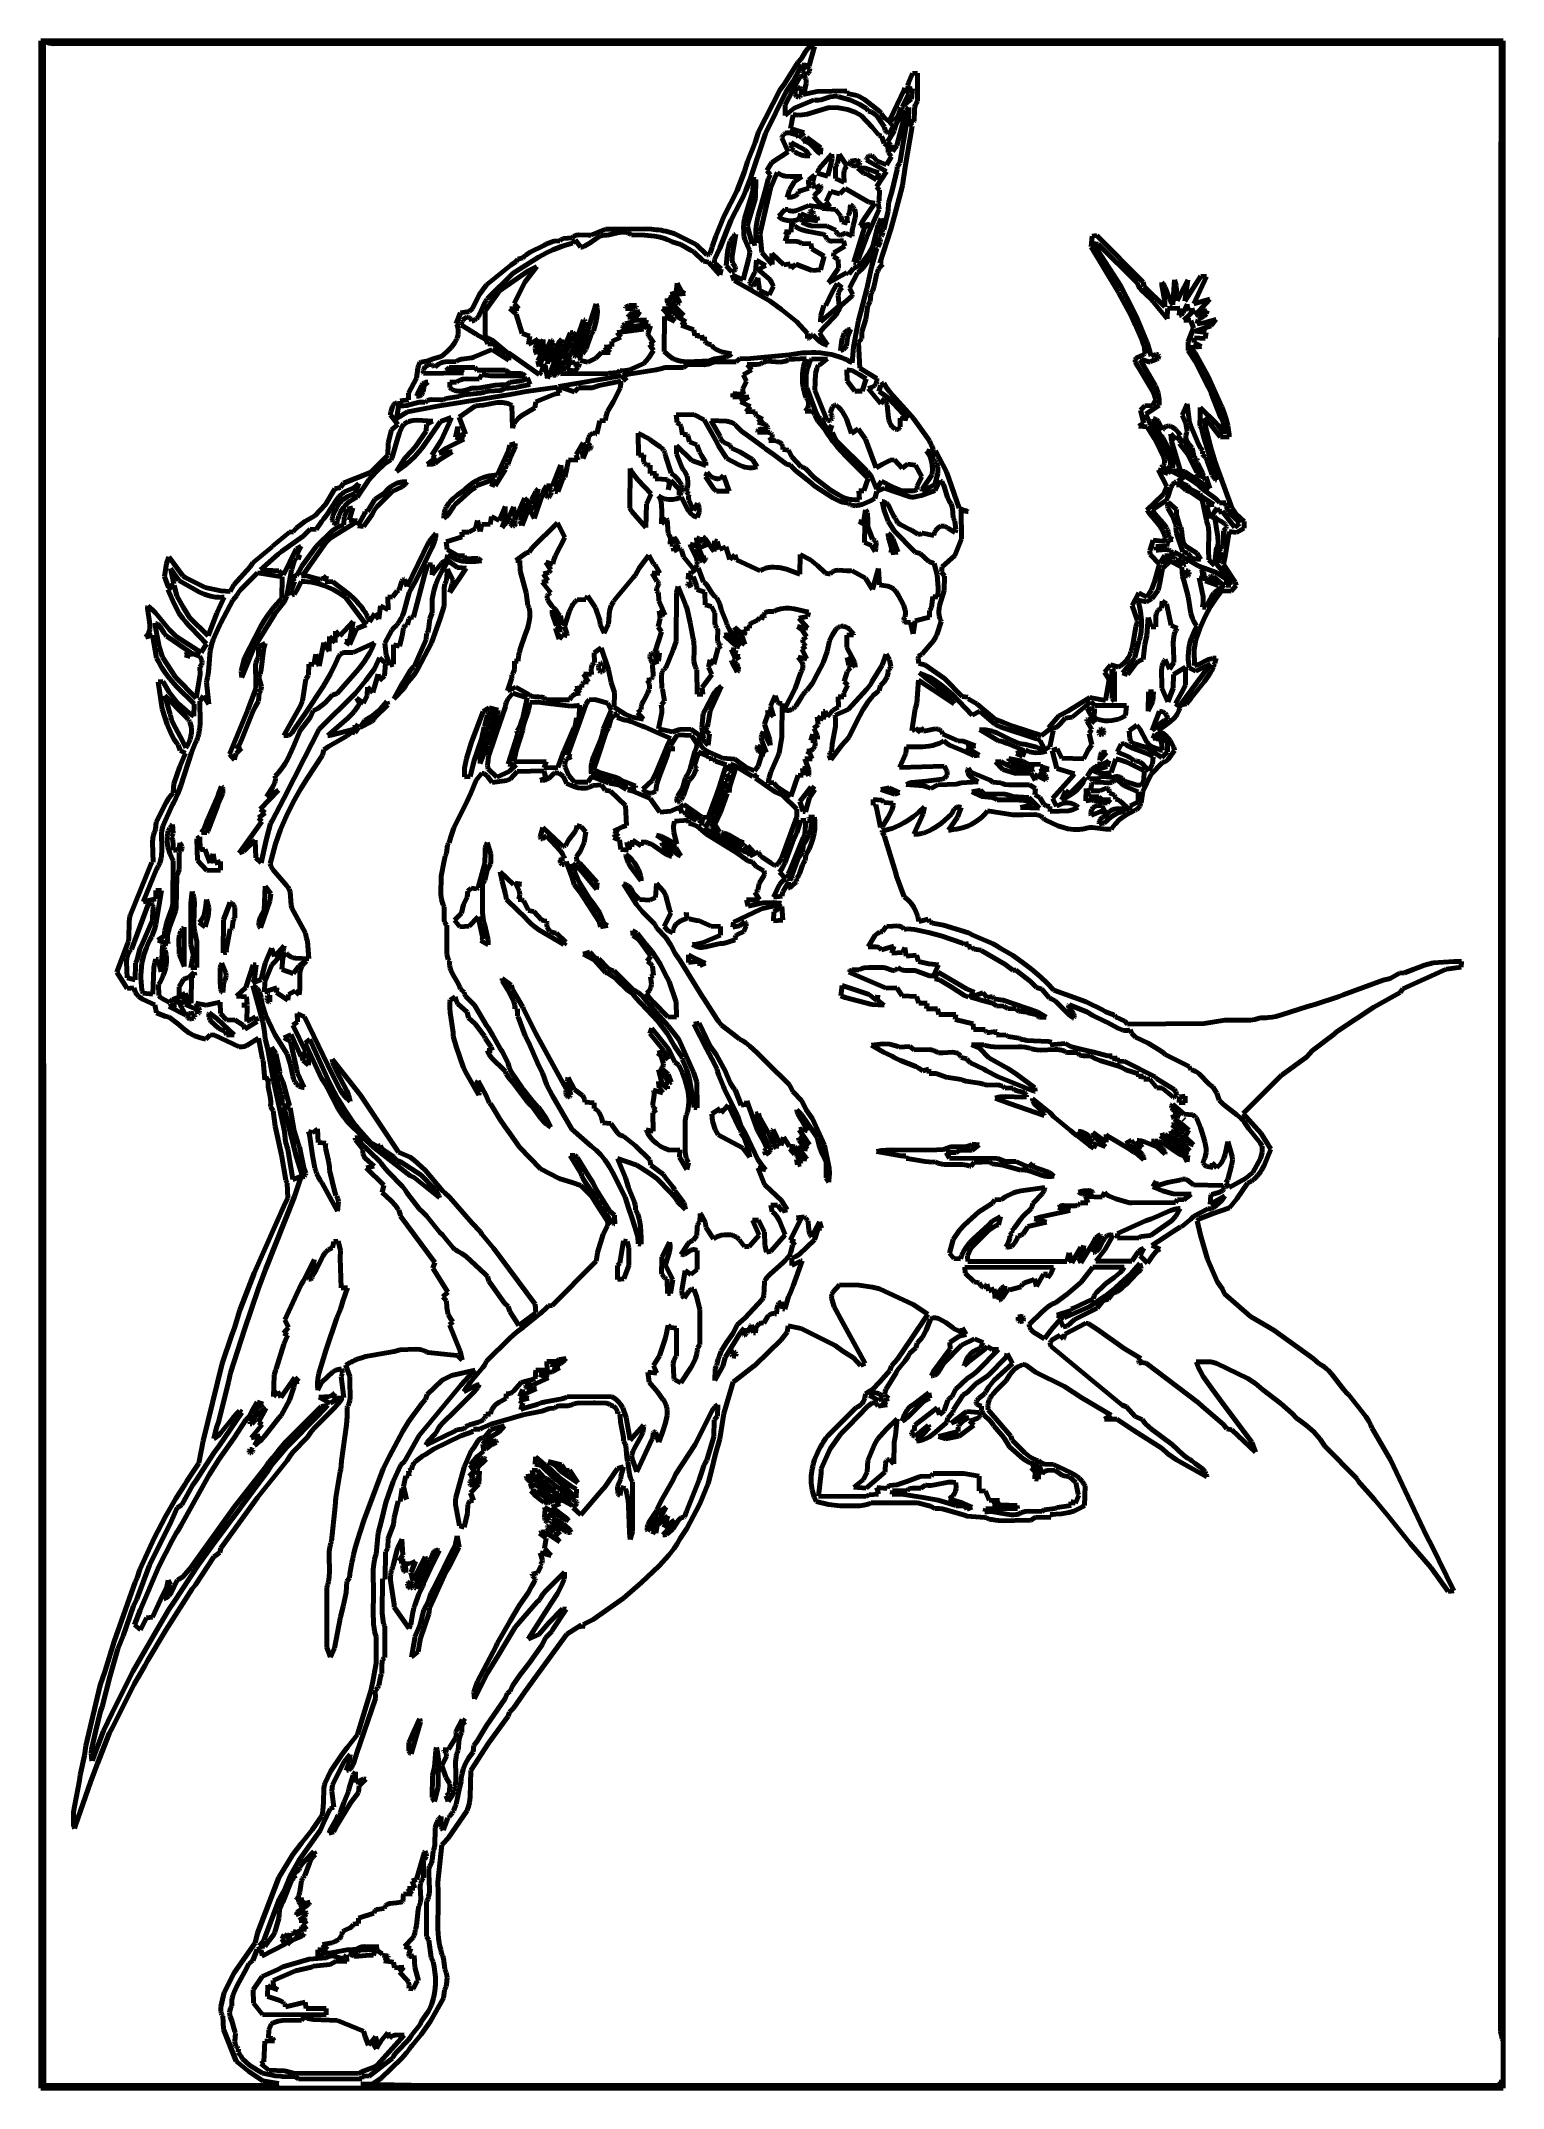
# Model space of a CAD drawing. Header units: millimetres. Extents: x 0 to 7.9, y 0 to 11.
import ezdxf

# ---------------------------------------------------------------- set-up
doc = ezdxf.new("R2010")
doc.units = ezdxf.units.MM
doc.layers.add('color#020202ff', color=7, linetype='CONTINUOUS', lineweight=100)
doc.layers.add('color#ffffffff', color=7, linetype='CONTINUOUS', lineweight=100)

msp = doc.modelspace()

# ---------------------------------------------------------------- linework, layer by layer
at = {"layer": 'color#020202ff'}
for p, q in [((0, 11.028), (0.013, 11.028)), ((0, 0), (0, 11.028)), ((0.013, 11.028), (0.015, 0.013)), ((0.019, 11.028), (7.875, 11.028)), ((0.026, 11.023), (0.019, 11.028)), ((7.875, 11.028), (7.875, 0.253)), ((0.034, 11.02), (0.026, 11.023)), ((0.045, 11.016), (0.034, 11.02)), ((0.066, 11.013), (0.045, 11.016)), ((0.139, 11.014), (0.066, 11.013)), ((6.041, 11.014), (0.139, 11.014)), ((4.076, 10.912), (4.096, 10.933)), ((4.096, 10.933), (4.116, 10.967)), ((4.116, 10.967), (4.128, 10.985)), ((4.128, 10.985), (4.133, 10.989)), ((4.133, 10.989), (4.138, 10.993)), ((4.166, 10.998), (4.137, 10.896)), ((4.138, 10.993), (4.141, 10.995)), ((4.141, 10.995), (4.144, 10.997)), ((4.144, 10.997), (4.147, 10.998)), ((4.147, 10.998), (4.15, 10.998)), ((4.15, 10.998), (4.154, 10.999)), ((4.154, 10.999), (4.158, 10.999)), ((4.158, 10.999), (4.162, 10.999)), ((4.162, 10.999), (4.166, 10.998)), ((7.864, 11.013), (6.041, 11.014)), ((7.861, 8.902), (7.864, 11.013)), ((4.005, 10.797), (4.076, 10.912)), ((4.052, 10.811), (4.012, 10.752)), ((4.098, 10.899), (4.052, 10.811)), ((4.07, 10.8), (4.087, 10.832)), ((4.087, 10.832), (4.093, 10.836)), ((4.093, 10.836), (4.099, 10.838)), ((4.137, 10.896), (4.098, 10.899)), ((4.099, 10.838), (4.103, 10.838)), ((4.102, 10.867), (4.104, 10.872)), ((4.102, 10.865), (4.102, 10.867)), ((4.102, 10.863), (4.102, 10.865)), ((4.103, 10.86), (4.102, 10.863)), ((4.104, 10.858), (4.103, 10.86)), ((4.103, 10.838), (4.108, 10.837)), ((4.104, 10.872), (4.106, 10.877)), ((4.105, 10.856), (4.104, 10.858)), ((4.107, 10.854), (4.105, 10.856)), ((4.106, 10.877), (4.109, 10.881)), ((4.109, 10.852), (4.107, 10.854)), ((4.108, 10.837), (4.111, 10.836)), ((4.109, 10.881), (4.113, 10.884)), ((4.112, 10.851), (4.109, 10.852)), ((4.111, 10.836), (4.113, 10.834)), ((4.114, 10.85), (4.112, 10.851)), ((4.113, 10.884), (4.118, 10.887)), ((4.113, 10.834), (4.115, 10.831)), ((4.127, 10.851), (4.114, 10.85)), ((4.115, 10.831), (4.117, 10.829)), ((4.117, 10.829), (4.12, 10.823)), ((4.118, 10.887), (4.122, 10.889)), ((4.12, 10.823), (4.122, 10.817)), ((4.122, 10.889), (4.125, 10.889)), ((4.122, 10.817), (4.122, 10.81)), ((4.122, 10.81), (4.122, 10.799)), ((4.125, 10.889), (4.127, 10.889)), ((4.127, 10.889), (4.129, 10.889)), ((4.135, 10.856), (4.127, 10.851)), ((4.129, 10.889), (4.132, 10.889)), ((4.132, 10.889), (4.134, 10.888)), ((4.134, 10.888), (4.136, 10.886)), ((4.14, 10.865), (4.135, 10.856)), ((4.136, 10.886), (4.138, 10.884)), ((4.138, 10.884), (4.139, 10.882)), ((4.139, 10.882), (4.141, 10.879)), ((4.141, 10.879), (4.14, 10.865)), ((4.673, 10.802), (4.694, 10.852)), ((4.694, 10.852), (4.722, 10.854)), ((4.722, 10.854), (4.721, 10.703)), ((3.865, 10.538), (3.979, 10.763)), ((4.012, 10.752), (3.902, 10.529)), ((3.979, 10.763), (4.005, 10.797)), ((4.009, 10.683), (4.07, 10.8)), ((4.165, 10.71), (4.057, 10.665)), ((4.067, 10.766), (4.063, 10.755)), ((4.063, 10.755), (4.063, 10.742)), ((4.063, 10.742), (4.066, 10.734)), ((4.066, 10.734), (4.069, 10.729)), ((4.072, 10.772), (4.067, 10.766)), ((4.069, 10.729), (4.073, 10.726)), ((4.073, 10.774), (4.072, 10.772)), ((4.076, 10.775), (4.073, 10.774)), ((4.073, 10.726), (4.076, 10.725)), ((4.079, 10.776), (4.076, 10.775)), ((4.076, 10.725), (4.081, 10.724)), ((4.082, 10.776), (4.079, 10.776)), ((4.081, 10.724), (4.083, 10.725)), ((4.084, 10.776), (4.082, 10.776)), ((4.083, 10.725), (4.085, 10.726)), ((4.086, 10.775), (4.084, 10.776)), ((4.085, 10.726), (4.087, 10.727)), ((4.088, 10.774), (4.086, 10.775)), ((4.087, 10.727), (4.09, 10.731)), ((4.09, 10.773), (4.088, 10.774)), ((4.091, 10.772), (4.09, 10.773)), ((4.09, 10.731), (4.093, 10.736)), ((4.094, 10.768), (4.091, 10.772)), ((4.093, 10.736), (4.095, 10.744)), ((4.095, 10.763), (4.094, 10.768)), ((4.096, 10.755), (4.095, 10.763)), ((4.095, 10.744), (4.096, 10.755)), ((4.106, 10.74), (4.181, 10.756)), ((4.11, 10.752), (4.106, 10.74)), ((4.122, 10.799), (4.11, 10.752)), ((4.17, 10.709), (4.165, 10.71)), ((4.174, 10.709), (4.17, 10.709)), ((4.179, 10.708), (4.174, 10.709)), ((4.188, 10.708), (4.179, 10.708)), ((4.181, 10.756), (4.341, 10.759)), ((4.202, 10.71), (4.188, 10.708)), ((4.25, 10.726), (4.202, 10.71)), ((4.267, 10.729), (4.25, 10.726)), ((4.276, 10.73), (4.267, 10.729)), ((4.286, 10.73), (4.276, 10.73)), ((4.291, 10.729), (4.286, 10.73)), ((4.295, 10.728), (4.291, 10.729)), ((4.297, 10.726), (4.295, 10.728)), ((4.362, 10.709), (4.297, 10.726)), ((4.341, 10.759), (4.342, 10.745)), ((4.342, 10.745), (4.396, 10.734)), ((4.411, 10.685), (4.362, 10.709)), ((4.396, 10.734), (4.411, 10.727)), ((4.411, 10.727), (4.435, 10.712)), ((4.435, 10.712), (4.518, 10.647)), ((4.574, 10.607), (4.649, 10.764)), ((4.675, 10.745), (4.638, 10.672)), ((4.638, 10.672), (4.689, 10.714)), ((4.649, 10.764), (4.653, 10.776)), ((4.653, 10.776), (4.675, 10.745)), ((4.67, 10.787), (4.673, 10.802)), ((4.671, 10.778), (4.67, 10.787)), ((4.672, 10.771), (4.671, 10.778)), ((4.674, 10.765), (4.672, 10.771)), ((4.694, 10.772), (4.674, 10.765)), ((4.689, 10.714), (4.694, 10.772)), ((4.719, 10.7), (4.714, 10.693)), ((4.721, 10.703), (4.719, 10.7)), ((4.009, 10.626), (4.009, 10.683)), ((4.057, 10.665), (4.009, 10.626)), ((4.037, 10.557), (4.051, 10.63)), ((4.051, 10.63), (4.065, 10.629)), ((4.065, 10.629), (4.079, 10.628)), ((4.079, 10.628), (4.1, 10.63)), ((4.1, 10.63), (4.127, 10.634)), ((4.127, 10.634), (4.246, 10.67)), ((4.246, 10.67), (4.295, 10.668)), ((4.295, 10.668), (4.344, 10.658)), ((4.344, 10.658), (4.385, 10.644)), ((4.385, 10.644), (4.418, 10.627)), ((4.438, 10.67), (4.411, 10.685)), ((4.418, 10.627), (4.477, 10.564)), ((4.446, 10.663), (4.438, 10.67)), ((4.451, 10.657), (4.446, 10.663)), ((4.456, 10.65), (4.451, 10.657)), ((4.464, 10.648), (4.456, 10.65)), ((4.472, 10.645), (4.464, 10.648)), ((4.48, 10.641), (4.472, 10.645)), ((4.491, 10.634), (4.48, 10.641)), ((4.504, 10.622), (4.491, 10.634)), ((4.544, 10.564), (4.504, 10.622)), ((4.518, 10.647), (4.528, 10.641)), ((4.528, 10.641), (4.528, 10.637)), ((4.528, 10.637), (4.529, 10.634)), ((4.529, 10.634), (4.531, 10.63)), ((4.531, 10.63), (4.533, 10.627)), ((4.533, 10.627), (4.537, 10.621)), ((4.537, 10.621), (4.546, 10.612)), ((4.546, 10.612), (4.572, 10.591)), ((4.572, 10.591), (4.577, 10.585)), ((4.578, 10.604), (4.574, 10.607)), ((4.581, 10.603), (4.578, 10.604)), ((4.585, 10.602), (4.581, 10.603)), ((4.588, 10.601), (4.585, 10.602)), ((4.591, 10.601), (4.588, 10.601)), ((4.594, 10.602), (4.591, 10.601)), ((4.597, 10.603), (4.594, 10.602)), ((4.6, 10.604), (4.597, 10.603)), ((4.602, 10.606), (4.6, 10.604)), ((4.605, 10.608), (4.602, 10.606)), ((4.605, 10.575), (4.633, 10.627)), ((4.609, 10.613), (4.605, 10.608)), ((4.66, 10.653), (4.609, 10.464)), ((4.613, 10.619), (4.609, 10.613)), ((4.621, 10.636), (4.613, 10.619)), ((4.632, 10.664), (4.621, 10.636)), ((4.626, 10.372), (4.663, 10.593)), ((4.634, 10.67), (4.632, 10.664)), ((4.633, 10.627), (4.637, 10.639)), ((4.636, 10.666), (4.634, 10.67)), ((4.637, 10.662), (4.636, 10.666)), ((4.638, 10.658), (4.637, 10.662)), ((4.637, 10.639), (4.638, 10.647)), ((4.638, 10.654), (4.638, 10.658)), ((4.638, 10.647), (4.638, 10.654)), ((4.675, 10.669), (4.66, 10.653)), ((4.663, 10.593), (4.693, 10.569)), ((4.673, 10.596), (4.675, 10.669)), ((4.702, 10.592), (4.673, 10.596)), ((4.703, 10.596), (4.702, 10.592)), ((4.705, 10.656), (4.703, 10.596)), ((4.707, 10.675), (4.705, 10.656)), ((4.711, 10.686), (4.707, 10.675)), ((4.714, 10.693), (4.711, 10.686)), ((3.805, 10.378), (3.847, 10.48)), ((3.902, 10.529), (3.817, 10.272)), ((3.847, 10.48), (3.865, 10.538)), ((3.991, 10.506), (3.993, 10.511)), ((4.025, 10.431), (3.991, 10.506)), ((3.993, 10.511), (3.994, 10.514)), ((3.994, 10.514), (3.996, 10.518)), ((3.996, 10.518), (3.998, 10.521)), ((3.998, 10.521), (4, 10.524)), ((4, 10.524), (4.003, 10.526)), ((4.003, 10.526), (4.005, 10.528)), ((4.005, 10.528), (4.008, 10.529)), ((4.008, 10.529), (4.01, 10.531)), ((4.01, 10.531), (4.016, 10.533)), ((4.016, 10.533), (4.022, 10.533)), ((4.022, 10.533), (4.032, 10.533)), ((4.032, 10.533), (4.077, 10.521)), ((4.11, 10.532), (4.037, 10.557)), ((4.041, 10.48), (4.041, 10.474)), ((4.114, 10.441), (4.041, 10.48)), ((4.077, 10.521), (4.081, 10.505)), ((4.081, 10.505), (4.11, 10.532)), ((4.126, 10.508), (4.102, 10.486)), ((4.102, 10.486), (4.106, 10.487)), ((4.106, 10.487), (4.111, 10.487)), ((4.111, 10.487), (4.115, 10.486)), ((4.115, 10.486), (4.119, 10.486)), ((4.119, 10.486), (4.123, 10.485)), ((4.123, 10.485), (4.127, 10.483)), ((4.2, 10.452), (4.126, 10.508)), ((4.127, 10.483), (4.134, 10.48)), ((4.134, 10.48), (4.141, 10.475)), ((4.477, 10.564), (4.513, 10.52)), ((4.513, 10.52), (4.528, 10.514)), ((4.528, 10.514), (4.542, 10.476)), ((4.544, 10.562), (4.544, 10.564)), ((4.545, 10.554), (4.544, 10.562)), ((4.547, 10.547), (4.545, 10.554)), ((4.551, 10.541), (4.547, 10.547)), ((4.556, 10.536), (4.551, 10.541)), ((4.559, 10.534), (4.556, 10.536)), ((4.559, 10.485), (4.597, 10.545)), ((4.563, 10.533), (4.559, 10.534)), ((4.578, 10.467), (4.559, 10.485)), ((4.566, 10.533), (4.563, 10.533)), ((4.57, 10.534), (4.566, 10.533)), ((4.572, 10.535), (4.57, 10.534)), ((4.573, 10.537), (4.572, 10.535)), ((4.575, 10.539), (4.573, 10.537)), ((4.576, 10.541), (4.575, 10.539)), ((4.578, 10.543), (4.576, 10.541)), ((4.577, 10.585), (4.58, 10.583)), ((4.579, 10.546), (4.578, 10.543)), ((4.58, 10.549), (4.579, 10.546)), ((4.58, 10.583), (4.582, 10.58)), ((4.581, 10.553), (4.58, 10.549)), ((4.583, 10.557), (4.581, 10.553)), ((4.582, 10.58), (4.583, 10.577)), ((4.583, 10.577), (4.585, 10.574)), ((4.585, 10.56), (4.583, 10.557)), ((4.585, 10.574), (4.585, 10.571)), ((4.585, 10.571), (4.586, 10.567)), ((4.586, 10.567), (4.585, 10.564)), ((4.585, 10.564), (4.585, 10.56)), ((4.597, 10.545), (4.599, 10.56)), ((4.599, 10.56), (4.605, 10.575)), ((4.693, 10.569), (4.655, 10.347)), ((3.789, 10.325), (3.805, 10.378)), ((3.91, 10.33), (3.936, 10.373)), ((3.936, 10.373), (4.025, 10.431)), ((4.041, 10.474), (4.041, 10.469)), ((4.041, 10.469), (4.041, 10.464)), ((4.041, 10.464), (4.042, 10.459)), ((4.042, 10.459), (4.044, 10.454)), ((4.044, 10.454), (4.045, 10.45)), ((4.045, 10.45), (4.047, 10.446)), ((4.047, 10.446), (4.05, 10.442)), ((4.05, 10.442), (4.053, 10.438)), ((4.053, 10.438), (4.056, 10.435)), ((4.056, 10.435), (4.059, 10.431)), ((4.059, 10.431), (4.063, 10.428)), ((4.063, 10.428), (4.066, 10.426)), ((4.066, 10.426), (4.075, 10.421)), ((4.075, 10.421), (4.084, 10.417)), ((4.084, 10.417), (4.098, 10.412)), ((4.098, 10.412), (4.113, 10.409)), ((4.113, 10.409), (4.128, 10.408)), ((4.129, 10.426), (4.114, 10.441)), ((4.128, 10.408), (4.142, 10.408)), ((4.137, 10.416), (4.129, 10.426)), ((4.142, 10.408), (4.137, 10.416)), ((4.141, 10.475), (4.15, 10.467)), ((4.15, 10.467), (4.188, 10.426)), ((4.188, 10.426), (4.198, 10.418)), ((4.259, 10.417), (4.192, 10.34)), ((4.198, 10.418), (4.2, 10.452)), ((4.239, 10.303), (4.258, 10.376)), ((4.258, 10.376), (4.261, 10.396)), ((4.26, 10.409), (4.259, 10.417)), ((4.261, 10.396), (4.26, 10.409)), ((4.29, 10.367), (4.288, 10.365)), ((4.3, 10.418), (4.29, 10.367)), ((4.342, 10.353), (4.3, 10.418)), ((4.358, 10.375), (4.357, 10.373)), ((4.357, 10.373), (4.357, 10.37)), ((4.357, 10.37), (4.357, 10.368)), ((4.357, 10.368), (4.358, 10.366)), ((4.359, 10.378), (4.358, 10.375)), ((4.361, 10.381), (4.359, 10.378)), ((4.394, 10.385), (4.361, 10.381)), ((4.404, 10.381), (4.394, 10.385)), ((4.41, 10.376), (4.404, 10.381)), ((4.409, 10.365), (4.411, 10.367)), ((4.412, 10.373), (4.41, 10.376)), ((4.411, 10.37), (4.412, 10.373)), ((4.411, 10.367), (4.411, 10.37)), ((4.446, 10.392), (4.444, 10.388)), ((4.444, 10.388), (4.554, 10.325)), ((4.448, 10.395), (4.446, 10.392)), ((4.45, 10.398), (4.448, 10.395)), ((4.451, 10.401), (4.45, 10.398)), ((4.453, 10.403), (4.451, 10.401)), ((4.455, 10.405), (4.453, 10.403)), ((4.457, 10.407), (4.455, 10.405)), ((4.46, 10.408), (4.457, 10.407)), ((4.462, 10.409), (4.46, 10.408)), ((4.466, 10.41), (4.462, 10.409)), ((4.471, 10.409), (4.466, 10.41)), ((4.475, 10.408), (4.471, 10.409)), ((4.484, 10.403), (4.475, 10.408)), ((4.503, 10.382), (4.484, 10.403)), ((4.554, 10.36), (4.503, 10.382)), ((4.542, 10.476), (4.552, 10.468)), ((4.552, 10.468), (4.561, 10.465)), ((4.582, 10.405), (4.554, 10.36)), ((4.561, 10.465), (4.564, 10.426)), ((4.564, 10.426), (4.582, 10.405)), ((4.586, 10.433), (4.578, 10.467)), ((4.609, 10.464), (4.586, 10.433)), ((4.612, 10.35), (4.626, 10.372)), ((3.749, 10.223), (3.789, 10.325)), ((3.817, 10.272), (3.797, 10.222)), ((3.837, 10.273), (3.836, 10.284)), ((3.836, 10.284), (3.851, 10.282)), ((3.837, 10.263), (3.837, 10.273)), ((3.837, 10.253), (3.837, 10.263)), ((3.851, 10.282), (3.848, 10.181)), ((3.903, 10.225), (3.916, 10.284)), ((3.929, 10.307), (3.91, 10.33)), ((3.916, 10.284), (3.929, 10.307)), ((3.966, 10.319), (3.929, 10.235)), ((3.969, 10.316), (3.966, 10.319)), ((3.973, 10.313), (3.969, 10.316)), ((3.977, 10.31), (3.973, 10.313)), ((3.986, 10.306), (3.977, 10.31)), ((3.994, 10.303), (3.986, 10.306)), ((4.008, 10.3), (3.994, 10.303)), ((4.036, 10.298), (4.008, 10.3)), ((4.031, 10.225), (4.058, 10.271)), ((4.098, 10.298), (4.036, 10.298)), ((4.058, 10.271), (4.098, 10.298)), ((4.166, 10.306), (4.134, 10.279)), ((4.134, 10.279), (4.135, 10.234)), ((4.158, 10.271), (4.166, 10.306)), ((4.159, 10.251), (4.158, 10.271)), ((4.192, 10.34), (4.18, 10.316)), ((4.18, 10.316), (4.238, 10.299)), ((4.238, 10.299), (4.239, 10.303)), ((4.281, 10.353), (4.279, 10.342)), ((4.279, 10.342), (4.28, 10.287)), ((4.28, 10.287), (4.327, 10.266)), ((4.285, 10.36), (4.281, 10.353)), ((4.288, 10.365), (4.285, 10.36)), ((4.325, 10.311), (4.326, 10.33)), ((4.327, 10.266), (4.325, 10.311)), ((4.326, 10.33), (4.329, 10.338)), ((4.329, 10.338), (4.333, 10.344)), ((4.333, 10.344), (4.337, 10.349)), ((4.337, 10.349), (4.342, 10.353)), ((4.358, 10.366), (4.359, 10.364)), ((4.359, 10.364), (4.361, 10.362)), ((4.361, 10.362), (4.363, 10.361)), ((4.363, 10.361), (4.365, 10.359)), ((4.365, 10.359), (4.367, 10.358)), ((4.367, 10.358), (4.373, 10.356)), ((4.373, 10.356), (4.379, 10.355)), ((4.379, 10.355), (4.389, 10.355)), ((4.389, 10.355), (4.395, 10.356)), ((4.395, 10.356), (4.401, 10.358)), ((4.415, 10.345), (4.399, 10.343)), ((4.399, 10.343), (4.433, 10.314)), ((4.401, 10.358), (4.404, 10.359)), ((4.404, 10.359), (4.406, 10.361)), ((4.406, 10.361), (4.408, 10.363)), ((4.408, 10.363), (4.409, 10.365)), ((4.439, 10.343), (4.415, 10.345)), ((4.433, 10.314), (4.448, 10.311)), ((4.513, 10.318), (4.439, 10.343)), ((4.448, 10.311), (4.501, 10.28)), ((4.554, 10.325), (4.501, 10.242)), ((4.501, 10.28), (4.513, 10.318)), ((4.584, 10.223), (4.612, 10.336)), ((4.612, 10.336), (4.612, 10.35)), ((4.655, 10.347), (4.641, 10.249)), ((3.679, 10.086), (3.749, 10.223)), ((3.767, 10.161), (3.715, 10.06)), ((3.78, 10.185), (3.767, 10.161)), ((3.797, 10.222), (3.78, 10.185)), ((3.794, 10.088), (3.818, 10.165)), ((3.848, 10.181), (3.808, 10.045)), ((3.818, 10.165), (3.827, 10.194)), ((3.827, 10.194), (3.832, 10.213)), ((3.832, 10.213), (3.834, 10.223)), ((3.834, 10.223), (3.835, 10.233)), ((3.835, 10.233), (3.836, 10.243)), ((3.836, 10.243), (3.837, 10.253)), ((3.862, 10.079), (3.903, 10.225)), ((3.929, 10.235), (3.876, 10.002)), ((4.019, 10.184), (4.031, 10.225)), ((4.043, 10.186), (4.019, 10.184)), ((4.064, 10.193), (4.043, 10.186)), ((4.071, 10.199), (4.064, 10.193)), ((4.076, 10.205), (4.071, 10.199)), ((4.078, 10.21), (4.076, 10.205)), ((4.079, 10.216), (4.078, 10.21)), ((4.135, 10.234), (4.079, 10.216)), ((4.164, 10.242), (4.159, 10.251)), ((4.162, 10.191), (4.17, 10.2)), ((4.18, 10.166), (4.162, 10.191)), ((4.168, 10.235), (4.164, 10.242)), ((4.198, 10.25), (4.168, 10.235)), ((4.17, 10.2), (4.196, 10.224)), ((4.199, 10.149), (4.18, 10.166)), ((4.196, 10.224), (4.199, 10.23)), ((4.2, 10.247), (4.198, 10.25)), ((4.199, 10.23), (4.201, 10.235)), ((4.211, 10.141), (4.199, 10.149)), ((4.2, 10.244), (4.2, 10.247)), ((4.201, 10.242), (4.2, 10.244)), ((4.201, 10.239), (4.201, 10.242)), ((4.201, 10.235), (4.201, 10.239)), ((4.254, 10.216), (4.23, 10.163)), ((4.23, 10.163), (4.249, 10.135)), ((4.303, 10.204), (4.254, 10.216)), ((4.331, 10.233), (4.303, 10.204)), ((4.459, 10.159), (4.331, 10.233)), ((4.426, 10.059), (4.491, 10.153)), ((4.491, 10.153), (4.459, 10.159)), ((4.501, 10.242), (4.517, 10.224)), ((4.515, 10.166), (4.509, 10.154)), ((4.509, 10.154), (4.515, 10.122)), ((4.517, 10.224), (4.515, 10.166)), ((4.563, 10.113), (4.565, 10.154)), ((4.565, 10.154), (4.584, 10.223)), ((4.641, 10.249), (4.598, 10.085)), ((3.635, 9.977), (3.679, 10.086)), ((3.715, 10.06), (3.656, 9.911)), ((3.784, 10.029), (3.785, 10.039)), ((3.785, 10.039), (3.786, 10.049)), ((3.786, 10.049), (3.787, 10.059)), ((3.787, 10.059), (3.789, 10.069)), ((3.789, 10.069), (3.794, 10.088)), ((3.808, 10.045), (3.806, 10.028)), ((3.853, 10.029), (3.856, 10.049)), ((3.856, 10.049), (3.862, 10.079)), ((3.973, 10.083), (3.98, 10.089)), ((3.979, 10.077), (3.973, 10.083)), ((3.986, 10.072), (3.979, 10.077)), ((3.98, 10.089), (4.003, 10.115)), ((3.993, 10.068), (3.986, 10.072)), ((4.005, 10.064), (3.993, 10.068)), ((4.003, 10.115), (4.009, 10.119)), ((4.021, 10.06), (4.005, 10.064)), ((4.009, 10.119), (4.013, 10.12)), ((4.013, 10.12), (4.015, 10.12)), ((4.015, 10.12), (4.017, 10.12)), ((4.017, 10.12), (4.019, 10.119)), ((4.019, 10.119), (4.022, 10.119)), ((4.039, 10.058), (4.021, 10.06)), ((4.022, 10.119), (4.024, 10.117)), ((4.024, 10.117), (4.026, 10.116)), ((4.026, 10.116), (4.029, 10.114)), ((4.029, 10.114), (4.036, 10.112)), ((4.036, 10.112), (4.043, 10.111)), ((4.055, 10.06), (4.039, 10.058)), ((4.04, 9.997), (4.043, 10.049)), ((4.043, 10.111), (4.055, 10.111)), ((4.043, 10.049), (4.048, 10.043)), ((4.048, 10.043), (4.053, 10.038)), ((4.053, 10.038), (4.058, 10.033)), ((4.055, 10.111), (4.069, 10.114)), ((4.067, 10.062), (4.055, 10.06)), ((4.078, 10.066), (4.067, 10.062)), ((4.069, 10.114), (4.135, 10.142)), ((4.084, 10.07), (4.078, 10.066)), ((4.093, 10.098), (4.084, 10.07)), ((4.139, 10.079), (4.093, 10.098)), ((4.1, 10.066), (4.108, 10.068)), ((4.1, 10.052), (4.1, 10.066)), ((4.108, 10.047), (4.1, 10.052)), ((4.108, 10.068), (4.184, 10.059)), ((4.117, 10.042), (4.108, 10.047)), ((4.13, 10.037), (4.117, 10.042)), ((4.148, 10.032), (4.13, 10.037)), ((4.135, 10.142), (4.2, 10.132)), ((4.157, 10.076), (4.139, 10.079)), ((4.145, 10.11), (4.141, 10.108)), ((4.141, 10.108), (4.141, 10.103)), ((4.141, 10.103), (4.142, 10.1)), ((4.142, 10.1), (4.143, 10.097)), ((4.143, 10.097), (4.144, 10.095)), ((4.144, 10.095), (4.145, 10.093)), ((4.148, 10.111), (4.145, 10.11)), ((4.145, 10.093), (4.146, 10.092)), ((4.146, 10.092), (4.148, 10.092)), ((4.151, 10.112), (4.148, 10.111)), ((4.148, 10.092), (4.149, 10.092)), ((4.149, 10.092), (4.151, 10.092)), ((4.154, 10.112), (4.151, 10.112)), ((4.151, 10.092), (4.152, 10.093)), ((4.152, 10.093), (4.154, 10.094)), ((4.156, 10.112), (4.154, 10.112)), ((4.154, 10.094), (4.157, 10.098)), ((4.157, 10.112), (4.156, 10.112)), ((4.159, 10.111), (4.157, 10.112)), ((4.157, 10.098), (4.16, 10.103)), ((4.169, 10.077), (4.157, 10.076)), ((4.16, 10.11), (4.159, 10.111)), ((4.16, 10.108), (4.16, 10.11)), ((4.16, 10.107), (4.16, 10.108)), ((4.16, 10.103), (4.16, 10.107)), ((4.179, 10.08), (4.169, 10.077)), ((4.184, 10.059), (4.179, 10.08)), ((4.2, 10.132), (4.209, 10.126)), ((4.209, 10.126), (4.279, 10.12)), ((4.222, 10.138), (4.211, 10.141)), ((4.233, 10.135), (4.222, 10.138)), ((4.241, 10.135), (4.233, 10.135)), ((4.249, 10.135), (4.241, 10.135)), ((4.279, 10.12), (4.309, 10.083)), ((4.309, 10.083), (4.316, 10.053)), ((4.316, 10.053), (4.345, 10.046)), ((4.341, 10.085), (4.346, 10.087)), ((4.345, 10.046), (4.341, 10.085)), ((4.346, 10.087), (4.349, 10.09)), ((4.349, 10.09), (4.353, 10.096)), ((4.353, 10.096), (4.357, 10.111)), ((4.357, 10.111), (4.361, 10.145)), ((4.361, 10.145), (4.367, 10.14)), ((4.367, 10.14), (4.372, 10.136)), ((4.372, 10.136), (4.376, 10.131)), ((4.386, 10.075), (4.375, 10.031)), ((4.376, 10.131), (4.379, 10.126)), ((4.379, 10.126), (4.382, 10.121)), ((4.382, 10.121), (4.384, 10.116)), ((4.384, 10.116), (4.386, 10.11)), ((4.386, 10.11), (4.387, 10.105)), ((4.387, 10.087), (4.386, 10.075)), ((4.387, 10.105), (4.387, 10.099)), ((4.387, 10.099), (4.388, 10.093)), ((4.388, 10.093), (4.387, 10.087)), ((4.413, 10.032), (4.426, 10.059)), ((4.465, 10.041), (4.413, 10.032)), ((4.436, 10.022), (4.465, 10.041)), ((4.515, 10.122), (4.446, 9.969)), ((4.509, 10.035), (4.523, 10.071)), ((4.523, 10.071), (4.539, 10.012)), ((4.539, 10.012), (4.563, 10.113)), ((4.598, 10.085), (4.578, 10.014)), ((2.635, 9.89), (2.712, 9.927)), ((2.712, 9.927), (2.72, 9.933)), ((2.72, 9.933), (2.763, 9.95)), ((2.763, 9.95), (2.795, 9.951)), ((2.795, 9.951), (2.802, 9.958)), ((2.802, 9.958), (2.815, 9.964)), ((2.826, 9.928), (2.803, 9.92)), ((2.815, 9.964), (2.861, 9.967)), ((2.851, 9.935), (2.826, 9.928)), ((2.863, 9.938), (2.851, 9.935)), ((2.861, 9.967), (2.864, 9.97)), ((2.877, 9.957), (2.863, 9.938)), ((2.864, 9.97), (2.866, 9.973)), ((2.866, 9.973), (2.869, 9.975)), ((2.869, 9.975), (2.872, 9.977)), ((2.872, 9.977), (2.878, 9.98)), ((2.908, 9.916), (2.877, 9.957)), ((2.878, 9.98), (2.885, 9.982)), ((2.885, 9.982), (2.895, 9.984)), ((2.895, 9.984), (2.948, 9.981)), ((2.937, 9.927), (2.928, 9.922)), ((2.959, 9.941), (2.937, 9.927)), ((2.948, 9.981), (2.962, 9.981)), ((3.001, 9.971), (2.959, 9.941)), ((2.962, 9.981), (3.04, 10.014)), ((3.011, 9.975), (3.001, 9.971)), ((3.02, 9.978), (3.011, 9.975)), ((3.025, 9.98), (3.02, 9.978)), ((3.03, 9.981), (3.025, 9.98)), ((3.036, 9.981), (3.03, 9.981)), ((3.041, 9.982), (3.036, 9.981)), ((3.04, 10.014), (3.105, 10.014)), ((3.051, 9.982), (3.041, 9.982)), ((3.105, 9.994), (3.051, 9.982)), ((3.105, 10.014), (3.262, 10.015)), ((3.13, 9.998), (3.105, 9.994)), ((3.139, 9.998), (3.13, 9.998)), ((3.149, 9.997), (3.139, 9.998)), ((3.154, 9.996), (3.149, 9.997)), ((3.158, 9.995), (3.154, 9.996)), ((3.163, 9.993), (3.158, 9.995)), ((3.168, 9.991), (3.163, 9.993)), ((3.172, 9.989), (3.168, 9.991)), ((3.177, 9.986), (3.172, 9.989)), ((3.181, 9.983), (3.177, 9.986)), ((3.251, 9.982), (3.181, 9.983)), ((3.305, 9.977), (3.251, 9.982)), ((3.262, 10.015), (3.288, 10.014)), ((3.288, 10.014), (3.314, 10.011)), ((3.336, 9.971), (3.305, 9.977)), ((3.314, 10.011), (3.327, 10.01)), ((3.327, 10.01), (3.34, 10.008)), ((3.358, 9.964), (3.336, 9.971)), ((3.34, 10.008), (3.352, 10.005)), ((3.352, 10.005), (3.365, 10.003)), ((3.372, 9.959), (3.358, 9.964)), ((3.365, 10.003), (3.378, 10)), ((3.386, 9.953), (3.372, 9.959)), ((3.378, 10), (3.39, 9.996)), ((3.4, 9.945), (3.386, 9.953)), ((3.39, 9.996), (3.403, 9.993)), ((3.446, 9.932), (3.4, 9.945)), ((3.403, 9.993), (3.415, 9.988)), ((3.415, 9.988), (3.529, 9.931)), ((3.499, 9.9), (3.446, 9.932)), ((3.529, 9.931), (3.584, 9.877)), ((3.616, 9.918), (3.635, 9.977)), ((3.703, 9.918), (3.708, 9.936)), ((3.708, 9.936), (3.713, 9.947)), ((3.713, 9.947), (3.719, 9.958)), ((3.719, 9.958), (3.726, 9.969)), ((3.742, 9.987), (3.723, 9.871)), ((3.726, 9.969), (3.729, 9.973)), ((3.729, 9.973), (3.733, 9.978)), ((3.733, 9.978), (3.738, 9.983)), ((3.738, 9.983), (3.742, 9.987)), ((3.784, 10.019), (3.784, 10.029)), ((3.785, 10.009), (3.784, 10.019)), ((3.786, 9.999), (3.785, 10.009)), ((3.786, 9.994), (3.786, 9.999)), ((3.786, 9.986), (3.786, 9.994)), ((3.786, 9.978), (3.786, 9.986)), ((3.792, 9.959), (3.786, 9.978)), ((3.817, 9.9), (3.792, 9.959)), ((3.806, 10.028), (3.831, 9.934)), ((3.831, 9.934), (3.854, 9.938)), ((3.85, 9.989), (3.851, 10.009)), ((3.851, 9.979), (3.85, 9.989)), ((3.851, 10.009), (3.853, 10.029)), ((3.851, 9.969), (3.851, 9.979)), ((3.852, 9.959), (3.851, 9.969)), ((3.853, 9.948), (3.852, 9.959)), ((3.854, 9.938), (3.853, 9.948)), ((3.876, 10.002), (3.874, 9.984)), ((3.874, 9.984), (3.883, 9.888)), ((4.01, 9.997), (4.005, 10.001)), ((4.005, 10.001), (4.04, 9.997)), ((4.008, 9.949), (4.019, 9.98)), ((4.073, 9.948), (4.008, 9.949)), ((4.014, 9.994), (4.01, 9.997)), ((4.017, 9.991), (4.014, 9.994)), ((4.019, 9.985), (4.017, 9.991)), ((4.019, 9.98), (4.019, 9.985)), ((4.058, 10.033), (4.063, 10.028)), ((4.063, 10.028), (4.069, 10.024)), ((4.069, 10.024), (4.074, 10.021)), ((4.085, 9.944), (4.073, 9.948)), ((4.074, 10.021), (4.08, 10.018)), ((4.08, 10.018), (4.086, 10.015)), ((4.094, 9.939), (4.085, 9.944)), ((4.086, 10.015), (4.092, 10.012)), ((4.092, 10.012), (4.105, 10.008)), ((4.099, 9.935), (4.094, 9.939)), ((4.147, 9.936), (4.099, 9.935)), ((4.105, 10.008), (4.125, 10.003)), ((4.125, 10.003), (4.2, 9.989)), ((4.152, 9.907), (4.147, 9.936)), ((4.235, 10.03), (4.148, 10.032)), ((4.2, 9.989), (4.213, 9.986)), ((4.213, 9.986), (4.225, 9.981)), ((4.225, 9.981), (4.226, 9.976)), ((4.226, 9.976), (4.227, 9.971)), ((4.227, 9.971), (4.229, 9.967)), ((4.229, 9.967), (4.231, 9.964)), ((4.231, 9.964), (4.233, 9.961)), ((4.233, 9.961), (4.235, 9.958)), ((4.281, 10.008), (4.235, 10.03)), ((4.235, 9.958), (4.238, 9.956)), ((4.238, 9.956), (4.24, 9.954)), ((4.24, 9.954), (4.244, 9.952)), ((4.244, 9.952), (4.247, 9.951)), ((4.247, 9.951), (4.254, 9.95)), ((4.254, 9.95), (4.262, 9.949)), ((4.262, 9.949), (4.304, 9.951)), ((4.282, 10.002), (4.281, 10.008)), ((4.29, 9.989), (4.282, 10.002)), ((4.298, 9.983), (4.29, 9.989)), ((4.307, 9.982), (4.298, 9.983)), ((4.304, 9.951), (4.316, 9.951)), ((4.314, 9.983), (4.307, 9.982)), ((4.319, 9.987), (4.314, 9.983)), ((4.316, 9.951), (4.323, 9.951)), ((4.323, 9.989), (4.319, 9.987)), ((4.328, 9.991), (4.323, 9.989)), ((4.323, 9.951), (4.329, 9.922)), ((4.335, 9.992), (4.328, 9.991)), ((4.369, 9.976), (4.335, 9.992)), ((4.369, 9.994), (4.368, 9.988)), ((4.368, 9.988), (4.369, 9.982)), ((4.37, 10.006), (4.369, 9.994)), ((4.369, 9.982), (4.369, 9.976)), ((4.375, 10.031), (4.37, 10.006)), ((4.378, 9.836), (4.436, 10.022)), ((4.446, 9.969), (4.402, 9.851)), ((4.48, 9.923), (4.509, 10.035)), ((4.5, 9.948), (4.498, 9.935)), ((4.498, 9.935), (4.5, 9.927)), ((4.506, 9.962), (4.5, 9.948)), ((4.5, 9.927), (4.503, 9.923)), ((4.512, 9.968), (4.506, 9.962)), ((4.51, 9.919), (4.521, 9.946)), ((4.513, 9.969), (4.512, 9.968)), ((4.517, 9.965), (4.513, 9.969)), ((4.519, 10.017), (4.514, 10.001)), ((4.514, 10.001), (4.516, 9.986)), ((4.516, 9.986), (4.528, 9.977)), ((4.52, 9.959), (4.517, 9.965)), ((4.578, 10.014), (4.518, 9.831)), ((4.53, 10.009), (4.519, 10.017)), ((4.521, 9.946), (4.52, 9.959)), ((4.528, 9.977), (4.53, 9.981)), ((4.534, 9.997), (4.53, 10.009)), ((4.53, 9.981), (4.534, 9.997)), ((5.657, 9.918), (5.662, 9.976)), ((5.662, 9.976), (5.687, 9.979)), ((5.668, 9.937), (5.816, 9.706)), ((5.695, 9.933), (5.668, 9.937)), ((5.687, 9.979), (5.937, 9.729)), ((5.905, 9.724), (5.695, 9.933)), ((2.399, 9.714), (2.53, 9.82)), ((2.53, 9.82), (2.56, 9.839)), ((2.679, 9.863), (2.543, 9.776)), ((2.56, 9.839), (2.568, 9.852)), ((2.568, 9.852), (2.596, 9.859)), ((2.596, 9.859), (2.603, 9.866)), ((2.603, 9.866), (2.614, 9.876)), ((2.614, 9.876), (2.635, 9.89)), ((2.723, 9.886), (2.679, 9.863)), ((2.757, 9.902), (2.723, 9.886)), ((2.78, 9.912), (2.757, 9.902)), ((2.803, 9.92), (2.78, 9.912)), ((2.913, 9.917), (2.908, 9.916)), ((2.918, 9.918), (2.913, 9.917)), ((2.928, 9.922), (2.918, 9.918)), ((3.516, 9.891), (3.499, 9.9)), ((3.569, 9.842), (3.516, 9.891)), ((3.596, 9.836), (3.569, 9.842)), ((3.584, 9.877), (3.587, 9.876)), ((3.587, 9.876), (3.589, 9.876)), ((3.589, 9.876), (3.593, 9.876)), ((3.593, 9.876), (3.597, 9.877)), ((3.656, 9.768), (3.596, 9.836)), ((3.597, 9.877), (3.6, 9.879)), ((3.6, 9.879), (3.605, 9.884)), ((3.605, 9.884), (3.615, 9.916)), ((3.615, 9.916), (3.616, 9.918)), ((3.628, 9.85), (3.627, 9.835)), ((3.627, 9.835), (3.628, 9.832)), ((3.656, 9.911), (3.628, 9.85)), ((3.628, 9.832), (3.664, 9.8)), ((3.691, 9.817), (3.697, 9.892)), ((3.722, 9.784), (3.691, 9.817)), ((3.697, 9.892), (3.703, 9.918)), ((3.723, 9.871), (3.723, 9.85)), ((3.723, 9.85), (3.724, 9.833)), ((3.724, 9.833), (3.74, 9.811)), ((3.782, 9.741), (3.812, 9.858)), ((3.812, 9.858), (3.819, 9.889)), ((3.819, 9.889), (3.817, 9.9)), ((3.854, 9.847), (3.848, 9.786)), ((3.904, 9.818), (3.854, 9.847)), ((3.863, 9.797), (3.904, 9.818)), ((3.883, 9.888), (3.938, 9.823)), ((3.938, 9.823), (3.937, 9.882)), ((3.937, 9.882), (4.001, 9.822)), ((4.001, 9.822), (4.036, 9.827)), ((4.036, 9.827), (4.04, 9.802)), ((4.04, 9.802), (4.065, 9.826)), ((4.065, 9.826), (4.153, 9.792)), ((4.218, 9.869), (4.152, 9.907)), ((4.198, 9.794), (4.218, 9.869)), ((4.27, 9.887), (4.268, 9.867)), ((4.268, 9.867), (4.294, 9.85)), ((4.329, 9.922), (4.27, 9.887)), ((4.294, 9.85), (4.295, 9.803)), ((4.391, 9.833), (4.378, 9.836)), ((4.402, 9.851), (4.391, 9.833)), ((4.402, 9.814), (4.419, 9.828)), ((4.419, 9.828), (4.456, 9.878)), ((4.503, 9.911), (4.428, 9.805)), ((4.456, 9.878), (4.48, 9.923)), ((4.473, 9.81), (4.503, 9.911)), ((4.503, 9.923), (4.506, 9.92)), ((4.506, 9.92), (4.51, 9.919)), ((4.518, 9.831), (4.535, 9.826)), ((4.526, 9.817), (4.522, 9.813)), ((4.53, 9.822), (4.526, 9.817)), ((4.535, 9.826), (4.53, 9.822)), ((5.804, 9.675), (5.657, 9.918)), ((2.361, 9.66), (2.399, 9.714)), ((2.543, 9.776), (2.404, 9.638)), ((2.469, 9.682), (2.625, 9.79)), ((2.606, 9.728), (2.549, 9.614)), ((2.67, 9.812), (2.606, 9.728)), ((2.625, 9.79), (2.663, 9.809)), ((2.663, 9.809), (2.67, 9.812)), ((3.422, 9.672), (3.426, 9.723)), ((3.426, 9.723), (3.45, 9.679)), ((3.664, 9.8), (3.656, 9.768)), ((3.726, 9.785), (3.722, 9.784)), ((3.734, 9.737), (3.723, 9.767)), ((3.723, 9.767), (3.782, 9.741)), ((3.728, 9.787), (3.726, 9.785)), ((3.733, 9.789), (3.728, 9.787)), ((3.736, 9.792), (3.733, 9.789)), ((3.928, 9.626), (3.734, 9.737)), ((3.739, 9.795), (3.736, 9.792)), ((3.741, 9.799), (3.739, 9.795)), ((3.74, 9.811), (3.741, 9.804)), ((3.741, 9.804), (3.741, 9.799)), ((3.821, 9.735), (3.819, 9.729)), ((3.819, 9.729), (3.819, 9.726)), ((3.819, 9.726), (3.819, 9.723)), ((3.819, 9.723), (3.82, 9.72)), ((3.82, 9.72), (3.821, 9.718)), ((3.825, 9.744), (3.821, 9.735)), ((3.821, 9.718), (3.822, 9.715)), ((3.822, 9.715), (3.824, 9.713)), ((3.824, 9.713), (3.826, 9.711)), ((3.844, 9.778), (3.825, 9.744)), ((3.826, 9.711), (3.829, 9.709)), ((3.829, 9.709), (3.832, 9.707)), ((3.832, 9.707), (3.836, 9.706)), ((3.836, 9.706), (3.861, 9.752)), ((3.847, 9.783), (3.844, 9.778)), ((3.848, 9.786), (3.847, 9.783)), ((3.861, 9.752), (3.871, 9.686)), ((3.925, 9.743), (3.863, 9.797)), ((3.923, 9.66), (3.945, 9.705)), ((3.937, 9.725), (3.925, 9.743)), ((3.942, 9.713), (3.937, 9.725)), ((3.945, 9.705), (3.942, 9.713)), ((4.153, 9.792), (4.198, 9.794)), ((4.295, 9.803), (4.242, 9.724)), ((4.242, 9.724), (4.341, 9.78)), ((4.288, 9.721), (4.259, 9.67)), ((4.315, 9.699), (4.288, 9.721)), ((4.341, 9.78), (4.352, 9.771)), ((4.352, 9.771), (4.377, 9.803)), ((4.398, 9.778), (4.355, 9.696)), ((4.377, 9.803), (4.388, 9.807)), ((4.388, 9.807), (4.402, 9.814)), ((4.402, 9.781), (4.398, 9.778)), ((4.428, 9.805), (4.402, 9.781)), ((4.449, 9.693), (4.473, 9.81)), ((4.487, 9.709), (4.482, 9.691)), ((4.503, 9.776), (4.487, 9.709)), ((4.507, 9.787), (4.503, 9.776)), ((4.512, 9.798), (4.507, 9.787)), ((4.515, 9.803), (4.512, 9.798)), ((4.519, 9.808), (4.515, 9.803)), ((4.522, 9.813), (4.519, 9.808)), ((5.816, 9.706), (5.877, 9.589)), ((5.908, 9.715), (5.905, 9.724)), ((5.912, 9.706), (5.908, 9.715)), ((5.917, 9.698), (5.912, 9.706)), ((5.937, 9.729), (5.942, 9.705)), ((5.942, 9.705), (6.054, 9.595)), ((6.038, 9.713), (6.038, 9.727)), ((6.038, 9.727), (6.044, 9.72)), ((6.053, 9.622), (6.038, 9.713)), ((6.044, 9.72), (6.05, 9.712)), ((6.05, 9.712), (6.056, 9.7)), ((6.096, 9.607), (6.106, 9.741)), ((6.106, 9.741), (6.114, 9.71)), ((6.114, 9.71), (6.119, 9.627)), ((6.158, 9.702), (6.178, 9.74)), ((6.161, 9.626), (6.248, 9.761)), ((6.178, 9.74), (6.161, 9.626)), ((6.277, 9.758), (6.209, 9.612)), ((6.248, 9.761), (6.277, 9.758)), ((2.325, 9.587), (2.361, 9.66)), ((2.387, 9.612), (2.364, 9.558)), ((2.395, 9.626), (2.387, 9.612)), ((2.392, 9.573), (2.469, 9.682)), ((2.401, 9.634), (2.395, 9.626)), ((2.404, 9.638), (2.401, 9.634)), ((2.549, 9.614), (2.574, 9.585)), ((2.912, 9.366), (2.991, 9.612)), ((2.991, 9.612), (2.996, 9.592)), ((3.151, 9.591), (3.154, 9.595)), ((3.154, 9.595), (3.159, 9.599)), ((3.159, 9.599), (3.167, 9.602)), ((3.167, 9.602), (3.208, 9.602)), ((3.206, 9.597), (3.203, 9.594)), ((3.208, 9.602), (3.206, 9.597)), ((3.372, 9.629), (3.373, 9.64)), ((3.374, 9.617), (3.372, 9.629)), ((3.373, 9.64), (3.462, 9.549)), ((3.381, 9.604), (3.374, 9.617)), ((3.409, 9.581), (3.381, 9.604)), ((3.39, 9.661), (3.422, 9.672)), ((3.408, 9.636), (3.39, 9.661)), ((3.426, 9.619), (3.408, 9.636)), ((3.469, 9.668), (3.417, 9.662)), ((3.417, 9.662), (3.443, 9.615)), ((3.435, 9.616), (3.426, 9.619)), ((3.443, 9.615), (3.435, 9.616)), ((3.45, 9.679), (3.457, 9.672)), ((3.457, 9.672), (3.464, 9.669)), ((3.464, 9.669), (3.469, 9.668)), ((3.871, 9.686), (3.923, 9.66)), ((3.989, 9.581), (3.928, 9.626)), ((4.198, 9.515), (4.299, 9.601)), ((4.217, 9.603), (4.2, 9.549)), ((4.227, 9.603), (4.217, 9.603)), ((4.259, 9.67), (4.227, 9.603)), ((4.294, 9.655), (4.296, 9.669)), ((4.299, 9.601), (4.294, 9.655)), ((4.296, 9.669), (4.299, 9.678)), ((4.299, 9.678), (4.302, 9.685)), ((4.302, 9.685), (4.307, 9.691)), ((4.309, 9.6), (4.304, 9.592)), ((4.307, 9.691), (4.312, 9.696)), ((4.326, 9.617), (4.309, 9.6)), ((4.312, 9.696), (4.315, 9.699)), ((4.37, 9.654), (4.326, 9.617)), ((4.355, 9.696), (4.372, 9.662)), ((4.372, 9.662), (4.37, 9.654)), ((4.416, 9.569), (4.449, 9.693)), ((4.454, 9.603), (4.443, 9.529)), ((4.467, 9.625), (4.454, 9.603)), ((4.469, 9.664), (4.467, 9.625)), ((4.472, 9.669), (4.469, 9.664)), ((4.478, 9.68), (4.472, 9.669)), ((4.482, 9.691), (4.478, 9.68)), ((5.806, 9.669), (5.804, 9.675)), ((5.87, 9.551), (5.806, 9.669)), ((5.925, 9.687), (5.917, 9.698)), ((5.978, 9.638), (5.925, 9.687)), ((5.99, 9.624), (5.978, 9.638)), ((5.993, 9.62), (5.99, 9.624)), ((6.066, 9.53), (5.993, 9.62)), ((6.054, 9.595), (6.053, 9.622)), ((6.056, 9.7), (6.078, 9.639)), ((6.078, 9.639), (6.086, 9.622)), ((6.086, 9.622), (6.09, 9.614)), ((6.09, 9.614), (6.096, 9.607)), ((6.119, 9.627), (6.158, 9.702)), ((6.173, 9.609), (6.152, 9.564)), ((6.173, 9.601), (6.173, 9.609)), ((6.175, 9.593), (6.173, 9.601)), ((6.209, 9.612), (6.296, 9.636)), ((6.296, 9.636), (6.217, 9.551)), ((2.237, 9.504), (2.259, 9.563)), ((2.241, 9.498), (2.237, 9.504)), ((2.243, 9.491), (2.241, 9.498)), ((2.245, 9.484), (2.243, 9.491)), ((2.247, 9.478), (2.245, 9.484)), ((2.259, 9.563), (2.307, 9.571)), ((2.267, 9.512), (2.265, 9.505)), ((2.265, 9.505), (2.265, 9.499)), ((2.265, 9.499), (2.265, 9.496)), ((2.265, 9.496), (2.344, 9.448)), ((2.27, 9.518), (2.267, 9.512)), ((2.273, 9.524), (2.27, 9.518)), ((2.278, 9.529), (2.273, 9.524)), ((2.282, 9.533), (2.278, 9.529)), ((2.287, 9.537), (2.282, 9.533)), ((2.293, 9.539), (2.287, 9.537)), ((2.295, 9.54), (2.293, 9.539)), ((2.298, 9.54), (2.295, 9.54)), ((2.301, 9.54), (2.298, 9.54)), ((2.303, 9.539), (2.301, 9.54)), ((2.306, 9.538), (2.303, 9.539)), ((2.308, 9.537), (2.306, 9.538)), ((2.307, 9.571), (2.325, 9.587)), ((2.311, 9.535), (2.308, 9.537)), ((2.313, 9.533), (2.311, 9.535)), ((2.315, 9.53), (2.313, 9.533)), ((2.317, 9.527), (2.315, 9.53)), ((2.319, 9.523), (2.317, 9.527)), ((2.32, 9.519), (2.319, 9.523)), ((2.326, 9.52), (2.32, 9.519)), ((2.331, 9.522), (2.326, 9.52)), ((2.335, 9.524), (2.331, 9.522)), ((2.339, 9.527), (2.335, 9.524)), ((2.343, 9.53), (2.339, 9.527)), ((2.347, 9.533), (2.343, 9.53)), ((2.351, 9.537), (2.347, 9.533)), ((2.354, 9.54), (2.351, 9.537)), ((2.359, 9.549), (2.354, 9.54)), ((2.364, 9.558), (2.359, 9.549)), ((2.393, 9.431), (2.392, 9.573)), ((2.574, 9.585), (2.526, 9.587)), ((2.526, 9.587), (2.56, 9.556)), ((2.56, 9.556), (2.592, 9.452)), ((2.891, 9.435), (2.923, 9.526)), ((2.923, 9.526), (2.927, 9.524)), ((2.933, 9.514), (2.926, 9.478)), ((2.927, 9.524), (2.93, 9.52)), ((2.93, 9.52), (2.933, 9.514)), ((2.993, 9.525), (2.976, 9.466)), ((2.997, 9.566), (2.993, 9.525)), ((2.996, 9.592), (2.997, 9.566)), ((3.134, 9.487), (3.135, 9.491)), ((3.134, 9.483), (3.134, 9.487)), ((3.135, 9.491), (3.136, 9.494)), ((3.136, 9.494), (3.137, 9.497)), ((3.137, 9.497), (3.139, 9.499)), ((3.139, 9.499), (3.141, 9.501)), ((3.141, 9.501), (3.144, 9.503)), ((3.144, 9.503), (3.146, 9.504)), ((3.146, 9.504), (3.153, 9.506)), ((3.149, 9.586), (3.151, 9.591)), ((3.19, 9.585), (3.149, 9.586)), ((3.164, 9.486), (3.152, 9.482)), ((3.153, 9.506), (3.179, 9.512)), ((3.161, 9.539), (3.165, 9.546)), ((3.203, 9.539), (3.161, 9.539)), ((3.223, 9.495), (3.164, 9.486)), ((3.165, 9.546), (3.172, 9.554)), ((3.172, 9.554), (3.187, 9.563)), ((3.179, 9.512), (3.186, 9.515)), ((3.186, 9.515), (3.189, 9.516)), ((3.187, 9.563), (3.225, 9.57)), ((3.189, 9.516), (3.192, 9.518)), ((3.198, 9.589), (3.19, 9.585)), ((3.192, 9.518), (3.195, 9.521)), ((3.225, 9.57), (3.194, 9.521)), ((3.194, 9.521), (3.262, 9.526)), ((3.195, 9.521), (3.197, 9.523)), ((3.197, 9.523), (3.199, 9.527)), ((3.203, 9.594), (3.198, 9.589)), ((3.199, 9.527), (3.201, 9.53)), ((3.201, 9.53), (3.202, 9.534)), ((3.202, 9.534), (3.203, 9.539)), ((3.239, 9.5), (3.223, 9.495)), ((3.247, 9.503), (3.239, 9.5)), ((3.245, 9.476), (3.254, 9.508)), ((3.254, 9.508), (3.247, 9.503)), ((3.262, 9.526), (3.25, 9.487)), ((3.25, 9.487), (3.283, 9.493)), ((3.283, 9.493), (3.271, 9.455)), ((3.415, 9.517), (3.348, 9.586)), ((3.348, 9.586), (3.388, 9.585)), ((3.357, 9.354), (3.359, 9.543)), ((3.359, 9.543), (3.415, 9.517)), ((3.388, 9.585), (3.387, 9.565)), ((3.387, 9.565), (3.409, 9.581)), ((3.41, 9.578), (3.409, 9.578)), ((3.409, 9.578), (3.418, 9.548)), ((3.462, 9.549), (3.41, 9.578)), ((3.418, 9.548), (3.474, 9.514)), ((3.474, 9.514), (3.448, 9.497)), ((3.448, 9.497), (3.516, 9.471)), ((4.071, 9.514), (3.989, 9.581)), ((4.128, 9.451), (4.071, 9.514)), ((4.2, 9.549), (4.198, 9.515)), ((4.218, 9.485), (4.199, 9.463)), ((4.281, 9.551), (4.218, 9.485)), ((4.291, 9.565), (4.281, 9.551)), ((4.296, 9.575), (4.291, 9.565)), ((4.301, 9.585), (4.296, 9.575)), ((4.304, 9.592), (4.301, 9.585)), ((4.376, 9.38), (4.403, 9.522)), ((4.403, 9.522), (4.416, 9.569)), ((4.443, 9.529), (4.422, 9.461)), ((5.889, 9.51), (5.87, 9.551)), ((5.877, 9.589), (5.907, 9.529)), ((5.891, 9.504), (5.889, 9.51)), ((5.932, 9.414), (5.891, 9.504)), ((5.907, 9.529), (5.958, 9.404)), ((6.068, 9.586), (6.066, 9.53)), ((6.134, 9.588), (6.068, 9.586)), ((6.131, 9.548), (6.134, 9.588)), ((6.141, 9.553), (6.131, 9.548)), ((6.152, 9.564), (6.141, 9.553)), ((6.156, 9.523), (6.215, 9.579)), ((6.193, 9.522), (6.156, 9.523)), ((6.177, 9.587), (6.175, 9.593)), ((6.18, 9.582), (6.177, 9.587)), ((6.184, 9.578), (6.18, 9.582)), ((6.189, 9.576), (6.184, 9.578)), ((6.195, 9.575), (6.189, 9.576)), ((6.207, 9.481), (6.193, 9.522)), ((6.202, 9.575), (6.195, 9.575)), ((6.209, 9.577), (6.202, 9.575)), ((6.215, 9.579), (6.209, 9.577)), ((6.217, 9.551), (6.282, 9.576)), ((6.302, 9.493), (6.217, 9.464)), ((6.233, 9.527), (6.227, 9.504)), ((6.227, 9.504), (6.265, 9.509)), ((6.265, 9.546), (6.233, 9.527)), ((6.277, 9.558), (6.265, 9.546)), ((6.265, 9.509), (6.329, 9.528)), ((6.28, 9.568), (6.277, 9.558)), ((6.282, 9.576), (6.28, 9.568)), ((6.329, 9.528), (6.302, 9.493)), ((2.19, 9.357), (2.209, 9.376)), ((2.209, 9.376), (2.222, 9.392)), ((2.222, 9.392), (2.23, 9.403)), ((2.23, 9.403), (2.236, 9.415)), ((2.236, 9.415), (2.239, 9.421)), ((2.239, 9.421), (2.242, 9.427)), ((2.242, 9.427), (2.244, 9.433)), ((2.244, 9.433), (2.246, 9.439)), ((2.246, 9.439), (2.247, 9.446)), ((2.248, 9.471), (2.247, 9.478)), ((2.247, 9.446), (2.248, 9.452)), ((2.248, 9.465), (2.248, 9.471)), ((2.248, 9.458), (2.248, 9.465)), ((2.248, 9.452), (2.248, 9.458)), ((2.344, 9.448), (2.346, 9.447)), ((2.346, 9.447), (2.394, 9.42)), ((2.398, 9.43), (2.393, 9.431)), ((2.394, 9.42), (2.407, 9.397)), ((2.408, 9.427), (2.398, 9.43)), ((2.407, 9.397), (2.441, 9.394)), ((2.418, 9.423), (2.408, 9.427)), ((2.431, 9.416), (2.418, 9.423)), ((2.447, 9.404), (2.431, 9.416)), ((2.441, 9.394), (2.449, 9.38)), ((2.514, 9.346), (2.447, 9.404)), ((2.449, 9.38), (2.467, 9.364)), ((2.592, 9.452), (2.633, 9.438)), ((2.633, 9.438), (2.626, 9.393)), ((2.626, 9.393), (2.676, 9.422)), ((2.678, 9.423), (2.662, 9.372)), ((2.669, 9.341), (2.705, 9.42)), ((2.676, 9.422), (2.678, 9.423)), ((2.684, 9.274), (2.746, 9.418)), ((2.705, 9.42), (2.706, 9.372)), ((2.757, 9.385), (2.745, 9.353)), ((2.746, 9.418), (2.75, 9.415)), ((2.797, 9.377), (2.749, 9.256)), ((2.75, 9.415), (2.754, 9.409)), ((2.754, 9.409), (2.757, 9.4)), ((2.757, 9.4), (2.757, 9.385)), ((2.772, 9.37), (2.787, 9.4)), ((2.787, 9.4), (2.795, 9.411)), ((2.795, 9.411), (2.802, 9.418)), ((2.803, 9.402), (2.797, 9.377)), ((2.802, 9.418), (2.806, 9.422)), ((2.806, 9.422), (2.803, 9.402)), ((2.81, 9.356), (2.851, 9.455)), ((2.846, 9.389), (2.827, 9.349)), ((2.83, 9.293), (2.886, 9.414)), ((2.855, 9.409), (2.846, 9.389)), ((2.851, 9.455), (2.854, 9.456)), ((2.854, 9.456), (2.859, 9.458)), ((2.859, 9.42), (2.855, 9.409)), ((2.859, 9.458), (2.865, 9.457)), ((2.86, 9.425), (2.859, 9.42)), ((2.861, 9.43), (2.86, 9.425)), ((2.861, 9.441), (2.861, 9.436)), ((2.886, 9.414), (2.861, 9.441)), ((2.861, 9.436), (2.861, 9.43)), ((2.865, 9.457), (2.89, 9.436)), ((2.926, 9.478), (2.868, 9.334)), ((2.89, 9.436), (2.891, 9.435)), ((2.942, 9.387), (2.934, 9.368)), ((2.962, 9.443), (2.942, 9.387)), ((2.967, 9.453), (2.962, 9.443)), ((2.973, 9.462), (2.967, 9.453)), ((2.976, 9.466), (2.973, 9.462)), ((3.036, 9.378), (3.075, 9.381)), ((3.066, 9.35), (3.036, 9.378)), ((3.074, 9.408), (3.124, 9.432)), ((3.075, 9.381), (3.074, 9.408)), ((3.103, 9.458), (3.152, 9.462)), ((3.124, 9.432), (3.103, 9.458)), ((3.135, 9.478), (3.134, 9.483)), ((3.137, 9.473), (3.135, 9.478)), ((3.144, 9.478), (3.137, 9.473)), ((3.152, 9.482), (3.144, 9.478)), ((3.152, 9.462), (3.245, 9.476)), ((3.271, 9.455), (3.27, 9.447)), ((3.27, 9.447), (3.272, 9.441)), ((3.272, 9.441), (3.274, 9.437)), ((3.274, 9.437), (3.277, 9.433)), ((3.277, 9.433), (3.279, 9.432)), ((3.301, 9.399), (3.277, 9.392)), ((3.277, 9.392), (3.3, 9.361)), ((3.279, 9.432), (3.301, 9.399)), ((3.516, 9.471), (3.521, 9.44)), ((3.521, 9.44), (3.549, 9.443)), ((3.549, 9.443), (3.548, 9.424)), ((3.548, 9.424), (3.574, 9.433)), ((3.574, 9.433), (3.574, 9.423)), ((3.574, 9.423), (3.576, 9.412)), ((3.576, 9.412), (3.581, 9.403)), ((3.581, 9.403), (3.591, 9.396)), ((3.591, 9.396), (3.609, 9.391)), ((3.609, 9.391), (3.611, 9.391)), ((3.611, 9.391), (3.616, 9.384)), ((3.616, 9.384), (3.622, 9.377)), ((3.622, 9.377), (3.631, 9.369)), ((4.129, 9.44), (4.128, 9.451)), ((4.128, 9.431), (4.129, 9.434)), ((4.128, 9.429), (4.128, 9.431)), ((4.129, 9.428), (4.128, 9.429)), ((4.129, 9.436), (4.129, 9.44)), ((4.129, 9.434), (4.129, 9.436)), ((4.129, 9.427), (4.129, 9.428)), ((4.13, 9.426), (4.129, 9.427)), ((4.13, 9.425), (4.13, 9.426)), ((4.131, 9.425), (4.13, 9.425)), ((4.133, 9.425), (4.131, 9.425)), ((4.135, 9.426), (4.133, 9.425)), ((4.152, 9.442), (4.135, 9.426)), ((4.157, 9.445), (4.152, 9.442)), ((4.191, 9.411), (4.157, 9.445)), ((4.214, 9.396), (4.191, 9.411)), ((4.199, 9.463), (4.196, 9.458)), ((4.196, 9.458), (4.202, 9.44)), ((4.202, 9.44), (4.237, 9.389)), ((4.226, 9.391), (4.214, 9.396)), ((4.237, 9.389), (4.226, 9.391)), ((4.307, 9.359), (4.311, 9.403)), ((4.311, 9.403), (4.316, 9.427)), ((4.316, 9.427), (4.319, 9.436)), ((4.319, 9.436), (4.323, 9.445)), ((4.323, 9.445), (4.325, 9.449)), ((4.325, 9.449), (4.327, 9.453)), ((4.327, 9.453), (4.33, 9.457)), ((4.332, 9.375), (4.327, 9.369)), ((4.33, 9.457), (4.333, 9.46)), ((4.338, 9.385), (4.332, 9.375)), ((4.333, 9.46), (4.336, 9.463)), ((4.336, 9.463), (4.34, 9.466)), ((4.345, 9.431), (4.338, 9.385)), ((4.34, 9.466), (4.344, 9.469)), ((4.344, 9.469), (4.348, 9.471)), ((4.363, 9.475), (4.345, 9.431)), ((4.348, 9.471), (4.353, 9.473)), ((4.353, 9.473), (4.358, 9.474)), ((4.358, 9.474), (4.363, 9.475)), ((4.37, 9.294), (4.376, 9.38)), ((4.421, 9.425), (4.404, 9.403)), ((4.404, 9.403), (4.41, 9.265)), ((4.422, 9.461), (4.421, 9.425)), ((5.94, 9.391), (5.932, 9.414)), ((5.943, 9.379), (5.94, 9.391)), ((5.944, 9.367), (5.943, 9.379)), ((5.958, 9.404), (5.979, 9.33)), ((6.179, 9.407), (6.207, 9.481)), ((6.179, 9.361), (6.179, 9.407)), ((6.25, 9.382), (6.194, 9.376)), ((6.194, 9.376), (6.217, 9.347)), ((6.213, 9.428), (6.212, 9.404)), ((6.212, 9.404), (6.25, 9.382)), ((6.271, 9.425), (6.213, 9.428)), ((6.217, 9.464), (6.276, 9.457)), ((6.276, 9.457), (6.271, 9.425)), ((2.023, 9.212), (2.03, 9.265)), ((2.03, 9.265), (2.034, 9.28)), ((2.034, 9.28), (2.038, 9.288)), ((2.038, 9.288), (2.041, 9.293)), ((2.041, 9.293), (2.046, 9.298)), ((2.046, 9.298), (2.084, 9.305)), ((2.065, 9.267), (2.062, 9.261)), ((2.069, 9.272), (2.065, 9.267)), ((2.074, 9.276), (2.069, 9.272)), ((2.08, 9.28), (2.074, 9.276)), ((2.086, 9.282), (2.08, 9.28)), ((2.084, 9.305), (2.112, 9.315)), ((2.092, 9.284), (2.086, 9.282)), ((2.095, 9.284), (2.092, 9.284)), ((2.099, 9.284), (2.095, 9.284)), ((2.102, 9.284), (2.099, 9.284)), ((2.105, 9.283), (2.102, 9.284)), ((2.108, 9.282), (2.105, 9.283)), ((2.111, 9.28), (2.108, 9.282)), ((2.113, 9.278), (2.111, 9.28)), ((2.112, 9.315), (2.155, 9.327)), ((2.116, 9.276), (2.113, 9.278)), ((2.119, 9.273), (2.116, 9.276)), ((2.121, 9.269), (2.119, 9.273)), ((2.127, 9.276), (2.121, 9.269)), ((2.134, 9.282), (2.127, 9.276)), ((2.141, 9.287), (2.134, 9.282)), ((2.148, 9.291), (2.141, 9.287)), ((2.16, 9.296), (2.148, 9.291)), ((2.155, 9.327), (2.163, 9.333)), ((2.176, 9.3), (2.16, 9.296)), ((2.163, 9.333), (2.168, 9.337)), ((2.168, 9.337), (2.17, 9.339)), ((2.17, 9.339), (2.19, 9.357)), ((2.236, 9.301), (2.176, 9.3)), ((2.18, 9.254), (2.198, 9.269)), ((2.198, 9.269), (2.337, 9.269)), ((2.239, 9.303), (2.236, 9.301)), ((2.246, 9.307), (2.239, 9.303)), ((2.252, 9.31), (2.246, 9.307)), ((2.266, 9.314), (2.252, 9.31)), ((2.321, 9.321), (2.266, 9.314)), ((2.331, 9.325), (2.321, 9.321)), ((2.338, 9.328), (2.331, 9.325)), ((2.337, 9.269), (2.35, 9.255)), ((2.43, 9.365), (2.338, 9.328)), ((2.52, 9.309), (2.43, 9.365)), ((2.467, 9.364), (2.514, 9.346)), ((2.683, 9.231), (2.519, 9.348)), ((2.519, 9.348), (2.52, 9.309)), ((2.662, 9.372), (2.663, 9.358)), ((2.663, 9.358), (2.666, 9.347)), ((2.666, 9.347), (2.669, 9.341)), ((2.699, 9.355), (2.676, 9.304)), ((2.676, 9.304), (2.684, 9.274)), ((2.711, 9.289), (2.696, 9.245)), ((2.706, 9.372), (2.699, 9.355)), ((2.716, 9.282), (2.711, 9.289)), ((2.728, 9.209), (2.716, 9.282)), ((2.745, 9.353), (2.717, 9.302)), ((2.717, 9.302), (2.742, 9.299)), ((2.742, 9.299), (2.772, 9.37)), ((2.753, 9.23), (2.806, 9.342)), ((2.802, 9.286), (2.791, 9.25)), ((2.805, 9.297), (2.802, 9.286)), ((2.808, 9.302), (2.805, 9.297)), ((2.806, 9.342), (2.81, 9.356)), ((2.809, 9.305), (2.808, 9.302)), ((2.812, 9.3), (2.809, 9.305)), ((2.817, 9.29), (2.812, 9.3)), ((2.812, 9.251), (2.818, 9.265)), ((2.819, 9.277), (2.817, 9.29)), ((2.818, 9.265), (2.819, 9.277)), ((2.822, 9.329), (2.821, 9.324)), ((2.821, 9.324), (2.821, 9.319)), ((2.821, 9.319), (2.822, 9.314)), ((2.824, 9.339), (2.822, 9.334)), ((2.822, 9.334), (2.822, 9.329)), ((2.822, 9.314), (2.823, 9.309)), ((2.823, 9.309), (2.825, 9.304)), ((2.827, 9.349), (2.824, 9.339)), ((2.825, 9.304), (2.827, 9.298)), ((2.827, 9.298), (2.83, 9.293)), ((2.846, 9.296), (2.832, 9.256)), ((2.851, 9.303), (2.846, 9.296)), ((2.857, 9.306), (2.851, 9.303)), ((2.861, 9.307), (2.857, 9.306)), ((2.868, 9.285), (2.861, 9.307)), ((2.868, 9.334), (2.875, 9.33)), ((2.9, 9.29), (2.868, 9.285)), ((2.875, 9.33), (2.881, 9.33)), ((2.876, 9.251), (2.893, 9.27)), ((2.881, 9.33), (2.888, 9.333)), ((2.888, 9.333), (2.909, 9.362)), ((2.893, 9.27), (2.9, 9.29)), ((2.908, 9.337), (2.903, 9.334)), ((2.903, 9.334), (2.906, 9.307)), ((2.906, 9.307), (2.946, 9.297)), ((2.912, 9.34), (2.908, 9.337)), ((2.909, 9.362), (2.912, 9.366)), ((2.916, 9.343), (2.912, 9.34)), ((2.92, 9.347), (2.916, 9.343)), ((2.923, 9.35), (2.92, 9.347)), ((2.926, 9.354), (2.923, 9.35)), ((2.929, 9.359), (2.926, 9.354)), ((2.934, 9.368), (2.929, 9.359)), ((2.946, 9.297), (2.988, 9.319)), ((2.988, 9.319), (3.02, 9.35)), ((3.02, 9.35), (3.066, 9.35)), ((3.247, 9.29), (3.17, 9.256)), ((3.273, 9.319), (3.247, 9.29)), ((3.3, 9.361), (3.273, 9.319)), ((3.345, 9.263), (3.36, 9.268)), ((3.385, 9.329), (3.357, 9.354)), ((3.36, 9.268), (3.46, 9.268)), ((3.392, 9.324), (3.385, 9.329)), ((3.398, 9.32), (3.392, 9.324)), ((3.405, 9.316), (3.398, 9.32)), ((3.412, 9.313), (3.405, 9.316)), ((3.419, 9.31), (3.412, 9.313)), ((3.426, 9.308), (3.419, 9.31)), ((3.433, 9.306), (3.426, 9.308)), ((3.44, 9.304), (3.433, 9.306)), ((3.447, 9.303), (3.44, 9.304)), ((3.462, 9.301), (3.447, 9.303)), ((3.46, 9.268), (3.482, 9.285)), ((3.477, 9.3), (3.462, 9.301)), ((3.561, 9.303), (3.477, 9.3)), ((3.482, 9.285), (3.572, 9.283)), ((3.599, 9.303), (3.561, 9.303)), ((3.572, 9.283), (3.591, 9.286)), ((3.591, 9.286), (3.606, 9.29)), ((3.607, 9.308), (3.599, 9.303)), ((3.606, 9.29), (3.615, 9.294)), ((3.615, 9.311), (3.607, 9.308)), ((3.628, 9.315), (3.615, 9.311)), ((3.615, 9.294), (3.624, 9.299)), ((3.624, 9.299), (3.744, 9.3)), ((3.688, 9.325), (3.628, 9.315)), ((3.631, 9.369), (3.642, 9.363)), ((3.642, 9.363), (3.666, 9.353)), ((3.666, 9.353), (3.72, 9.342)), ((3.701, 9.33), (3.688, 9.325)), ((3.708, 9.334), (3.701, 9.33)), ((3.716, 9.339), (3.708, 9.334)), ((3.72, 9.342), (3.716, 9.339)), ((3.744, 9.3), (3.765, 9.317)), ((3.765, 9.317), (3.802, 9.316)), ((3.802, 9.316), (3.975, 9.332)), ((3.854, 9.284), (3.803, 9.285)), ((3.803, 9.285), (3.828, 9.256)), ((3.869, 9.286), (3.854, 9.284)), ((3.878, 9.289), (3.869, 9.286)), ((3.883, 9.292), (3.878, 9.289)), ((3.888, 9.296), (3.883, 9.292)), ((3.89, 9.298), (3.888, 9.296)), ((3.9, 9.3), (3.89, 9.298)), ((3.914, 9.302), (3.9, 9.3)), ((3.979, 9.298), (3.914, 9.302)), ((3.975, 9.332), (4.03, 9.336)), ((3.993, 9.299), (3.979, 9.298)), ((4.002, 9.301), (3.993, 9.299)), ((4.011, 9.303), (4.002, 9.301)), ((4.015, 9.305), (4.011, 9.303)), ((4.02, 9.307), (4.015, 9.305)), ((4.024, 9.309), (4.02, 9.307)), ((4.027, 9.312), (4.024, 9.309)), ((4.121, 9.317), (4.027, 9.312)), ((4.03, 9.336), (4.054, 9.34)), ((4.054, 9.34), (4.077, 9.344)), ((4.077, 9.344), (4.101, 9.347)), ((4.101, 9.347), (4.126, 9.348)), ((4.103, 9.252), (4.107, 9.274)), ((4.107, 9.274), (4.113, 9.296)), ((4.113, 9.296), (4.121, 9.317)), ((4.128, 9.266), (4.121, 9.231)), ((4.126, 9.348), (4.15, 9.349)), ((4.137, 9.291), (4.128, 9.266)), ((4.147, 9.31), (4.137, 9.291)), ((4.15, 9.314), (4.147, 9.31)), ((4.15, 9.349), (4.174, 9.349)), ((4.236, 9.316), (4.15, 9.314)), ((4.171, 9.237), (4.179, 9.264)), ((4.174, 9.349), (4.198, 9.347)), ((4.179, 9.264), (4.187, 9.281)), ((4.187, 9.281), (4.193, 9.282)), ((4.193, 9.282), (4.236, 9.316)), ((4.198, 9.347), (4.222, 9.344)), ((4.222, 9.344), (4.234, 9.342)), ((4.234, 9.342), (4.246, 9.34)), ((4.246, 9.34), (4.258, 9.338)), ((4.258, 9.338), (4.27, 9.335)), ((4.27, 9.335), (4.281, 9.332)), ((4.281, 9.332), (4.293, 9.328)), ((4.293, 9.328), (4.304, 9.324)), ((4.304, 9.324), (4.316, 9.32)), ((4.31, 9.36), (4.307, 9.359)), ((4.317, 9.363), (4.31, 9.36)), ((4.316, 9.32), (4.327, 9.316)), ((4.322, 9.365), (4.317, 9.363)), ((4.327, 9.369), (4.322, 9.365)), ((4.327, 9.316), (4.338, 9.311)), ((4.338, 9.311), (4.349, 9.305)), ((4.349, 9.305), (4.359, 9.3)), ((4.359, 9.3), (4.37, 9.294)), ((4.41, 9.265), (4.503, 9.209)), ((5.894, 9.31), (5.896, 9.314)), ((5.894, 9.308), (5.894, 9.31)), ((5.894, 9.305), (5.894, 9.308)), ((5.894, 9.302), (5.894, 9.305)), ((5.894, 9.299), (5.894, 9.302)), ((5.895, 9.296), (5.894, 9.299)), ((5.897, 9.292), (5.895, 9.296)), ((5.896, 9.314), (5.899, 9.318)), ((5.913, 9.266), (5.897, 9.292)), ((5.899, 9.318), (5.904, 9.323)), ((5.904, 9.323), (5.94, 9.339)), ((5.985, 9.147), (5.913, 9.266)), ((5.927, 9.311), (5.921, 9.31)), ((5.921, 9.31), (5.994, 9.185)), ((5.94, 9.308), (5.927, 9.311)), ((5.94, 9.339), (5.944, 9.342)), ((5.968, 9.299), (5.94, 9.308)), ((5.945, 9.354), (5.944, 9.367)), ((5.944, 9.342), (5.945, 9.348)), ((5.945, 9.348), (5.945, 9.354)), ((5.974, 9.3), (5.968, 9.299)), ((5.976, 9.301), (5.974, 9.3)), ((6.011, 9.313), (5.976, 9.301)), ((5.979, 9.33), (6.006, 9.34)), ((6.006, 9.34), (6.014, 9.339)), ((6.018, 9.319), (6.011, 9.313)), ((6.014, 9.339), (6.017, 9.337)), ((6.017, 9.337), (6.02, 9.334)), ((6.021, 9.324), (6.018, 9.319)), ((6.02, 9.334), (6.022, 9.33)), ((6.022, 9.328), (6.021, 9.324)), ((6.022, 9.33), (6.022, 9.328)), ((6.217, 9.302), (6.179, 9.361)), ((6.217, 9.347), (6.287, 9.22)), ((6.287, 9.164), (6.217, 9.302)), ((1.98, 9.131), (2.023, 9.212)), ((2.049, 9.171), (2.029, 9.126)), ((2.053, 9.176), (2.049, 9.171)), ((2.057, 9.181), (2.053, 9.176)), ((2.063, 9.185), (2.057, 9.181)), ((2.06, 9.254), (2.059, 9.251)), ((2.059, 9.251), (2.059, 9.248)), ((2.059, 9.248), (2.059, 9.244)), ((2.059, 9.244), (2.059, 9.24)), ((2.059, 9.24), (2.06, 9.237)), ((2.059, 9.137), (2.064, 9.171)), ((2.061, 9.258), (2.06, 9.254)), ((2.06, 9.237), (2.276, 9.24)), ((2.062, 9.261), (2.061, 9.258)), ((2.065, 9.187), (2.063, 9.185)), ((2.064, 9.171), (2.084, 9.19)), ((2.069, 9.188), (2.065, 9.187)), ((2.072, 9.189), (2.069, 9.188)), ((2.076, 9.19), (2.072, 9.189)), ((2.08, 9.19), (2.076, 9.19)), ((2.084, 9.19), (2.08, 9.19)), ((2.19, 9.253), (2.18, 9.254)), ((2.254, 9.25), (2.19, 9.253)), ((2.238, 9.19), (2.202, 9.19)), ((2.202, 9.19), (2.202, 9.161)), ((2.202, 9.161), (2.205, 9.158)), ((2.205, 9.158), (2.212, 9.152)), ((2.241, 9.193), (2.238, 9.19)), ((2.245, 9.195), (2.241, 9.193)), ((2.253, 9.199), (2.245, 9.195)), ((2.261, 9.202), (2.253, 9.199)), ((2.267, 9.245), (2.254, 9.25)), ((2.273, 9.205), (2.261, 9.202)), ((2.276, 9.24), (2.267, 9.245)), ((2.295, 9.207), (2.273, 9.205)), ((2.361, 9.206), (2.295, 9.207)), ((2.296, 9.149), (2.32, 9.158)), ((2.32, 9.158), (2.333, 9.158)), ((2.333, 9.158), (2.353, 9.158)), ((2.35, 9.255), (2.503, 9.255)), ((2.353, 9.158), (2.447, 9.174)), ((2.374, 9.231), (2.361, 9.206)), ((2.382, 9.23), (2.374, 9.231)), ((2.422, 9.224), (2.382, 9.23)), ((2.608, 9.224), (2.422, 9.224)), ((2.447, 9.174), (2.472, 9.176)), ((2.472, 9.176), (2.485, 9.176)), ((2.485, 9.176), (2.498, 9.175)), ((2.5, 9.156), (2.493, 9.152)), ((2.498, 9.175), (2.504, 9.174)), ((2.561, 9.16), (2.5, 9.156)), ((2.503, 9.255), (2.527, 9.237)), ((2.504, 9.174), (2.527, 9.189)), ((2.527, 9.237), (2.583, 9.237)), ((2.527, 9.189), (2.591, 9.196)), ((2.564, 9.162), (2.561, 9.16)), ((2.635, 9.177), (2.564, 9.162)), ((2.583, 9.237), (2.594, 9.234)), ((2.591, 9.196), (2.61, 9.204)), ((2.594, 9.234), (2.601, 9.23)), ((2.601, 9.23), (2.606, 9.226)), ((2.606, 9.226), (2.608, 9.224)), ((2.61, 9.204), (2.621, 9.213)), ((2.614, 9.139), (2.782, 9.163)), ((2.621, 9.213), (2.635, 9.177)), ((2.696, 9.245), (2.683, 9.231)), ((2.745, 9.244), (2.728, 9.209)), ((2.749, 9.256), (2.745, 9.244)), ((2.757, 9.228), (2.753, 9.23)), ((2.761, 9.227), (2.757, 9.228)), ((2.764, 9.227), (2.761, 9.227)), ((2.767, 9.227), (2.764, 9.227)), ((2.771, 9.227), (2.767, 9.227)), ((2.773, 9.228), (2.771, 9.227)), ((2.776, 9.23), (2.773, 9.228)), ((2.779, 9.232), (2.776, 9.23)), ((2.781, 9.234), (2.779, 9.232)), ((2.783, 9.236), (2.781, 9.234)), ((2.782, 9.163), (2.794, 9.13)), ((2.787, 9.243), (2.783, 9.236)), ((2.791, 9.25), (2.787, 9.243)), ((2.788, 9.166), (3.127, 9.224)), ((2.874, 9.137), (2.788, 9.166)), ((2.799, 9.235), (2.812, 9.251)), ((3.056, 9.237), (2.799, 9.235)), ((2.832, 9.256), (2.876, 9.251)), ((2.895, 9.159), (2.874, 9.137)), ((2.969, 9.159), (2.895, 9.159)), ((3.006, 9.171), (2.969, 9.159)), ((3.123, 9.195), (3.006, 9.171)), ((3.061, 9.238), (3.056, 9.237)), ((3.106, 9.242), (3.061, 9.238)), ((3.084, 9.085), (3.119, 9.158)), ((3.113, 9.247), (3.106, 9.242)), ((3.118, 9.253), (3.113, 9.247)), ((3.133, 9.251), (3.118, 9.253)), ((3.119, 9.158), (3.123, 9.183)), ((3.123, 9.183), (3.123, 9.195)), ((3.127, 9.224), (3.154, 9.196)), ((3.147, 9.252), (3.133, 9.251)), ((3.134, 9.226), (3.165, 9.233)), ((3.154, 9.196), (3.134, 9.226)), ((3.17, 9.256), (3.147, 9.252)), ((3.165, 9.233), (3.314, 9.256)), ((3.314, 9.256), (3.345, 9.263)), ((3.8, 9.195), (3.781, 9.154)), ((3.781, 9.154), (3.781, 9.142)), ((3.828, 9.256), (3.783, 9.229)), ((3.783, 9.229), (3.8, 9.195)), ((4.101, 9.23), (4.103, 9.252)), ((4.101, 9.208), (4.101, 9.23)), ((4.102, 9.186), (4.101, 9.208)), ((4.105, 9.163), (4.102, 9.186)), ((4.11, 9.142), (4.105, 9.163)), ((4.121, 9.231), (4.121, 9.167)), ((4.121, 9.167), (4.126, 9.159)), ((4.126, 9.159), (4.171, 9.034)), ((4.169, 9.147), (4.171, 9.237)), ((4.341, 9.256), (4.343, 9.196)), ((4.354, 9.255), (4.341, 9.256)), ((4.343, 9.196), (4.383, 9.141)), ((4.369, 9.252), (4.354, 9.255)), ((4.411, 9.23), (4.369, 9.252)), ((4.444, 9.208), (4.411, 9.23)), ((4.423, 9.141), (4.444, 9.208)), ((4.462, 9.157), (4.456, 9.156)), ((4.456, 9.156), (4.523, 9.073)), ((4.478, 9.163), (4.462, 9.157)), ((4.49, 9.172), (4.478, 9.163)), ((4.498, 9.182), (4.49, 9.172)), ((4.502, 9.195), (4.498, 9.182)), ((4.503, 9.209), (4.502, 9.195)), ((4.513, 9.14), (4.523, 9.174)), ((4.523, 9.174), (4.535, 9.183)), ((4.535, 9.183), (4.539, 9.185)), ((4.539, 9.185), (4.553, 9.163)), ((4.553, 9.163), (4.572, 9.135)), ((5.994, 9.185), (6.003, 9.17)), ((6.003, 9.17), (6.018, 9.13)), ((6.287, 9.22), (6.36, 9.057)), ((6.303, 9.132), (6.287, 9.164)), ((1.885, 9.028), (1.894, 9.059)), ((1.894, 9.059), (1.897, 9.065)), ((1.897, 9.065), (1.9, 9.07)), ((1.9, 9.07), (1.902, 9.072)), ((1.902, 9.072), (1.904, 9.074)), ((1.904, 9.074), (1.906, 9.075)), ((1.906, 9.075), (1.908, 9.076)), ((1.908, 9.076), (1.91, 9.077)), ((1.91, 9.077), (1.913, 9.077)), ((1.913, 9.077), (1.915, 9.076)), ((1.915, 9.076), (1.918, 9.075)), ((1.927, 9.068), (1.915, 8.993)), ((1.918, 9.075), (1.921, 9.073)), ((1.921, 9.073), (1.924, 9.071)), ((1.924, 9.071), (1.927, 9.068)), ((1.934, 9.089), (1.979, 9.094)), ((1.938, 9.062), (1.934, 9.089)), ((1.952, 9.062), (1.938, 9.062)), ((1.971, 9.064), (1.952, 9.062)), ((2.037, 9.081), (1.971, 9.064)), ((1.974, 9.029), (2.136, 9.06)), ((1.979, 9.094), (1.98, 9.131)), ((2.029, 9.126), (2.022, 9.114)), ((2.022, 9.114), (2.026, 9.114)), ((2.026, 9.114), (2.029, 9.114)), ((2.029, 9.114), (2.035, 9.115)), ((2.035, 9.115), (2.041, 9.116)), ((2.051, 9.082), (2.037, 9.081)), ((2.041, 9.116), (2.045, 9.118)), ((2.045, 9.118), (2.049, 9.121)), ((2.049, 9.121), (2.054, 9.127)), ((2.061, 9.082), (2.051, 9.082)), ((2.054, 9.127), (2.059, 9.137)), ((2.07, 9.08), (2.061, 9.082)), ((2.073, 9.083), (2.07, 9.08)), ((2.075, 9.086), (2.073, 9.083)), ((2.078, 9.088), (2.075, 9.086)), ((2.081, 9.09), (2.078, 9.088)), ((2.087, 9.093), (2.081, 9.09)), ((2.093, 9.095), (2.087, 9.093)), ((2.103, 9.097), (2.093, 9.095)), ((2.151, 9.094), (2.103, 9.097)), ((2.136, 9.06), (2.527, 9.124)), ((2.169, 9.094), (2.151, 9.094)), ((2.181, 9.102), (2.169, 9.094)), ((2.25, 9.112), (2.181, 9.102)), ((2.212, 9.152), (2.22, 9.148)), ((2.22, 9.148), (2.228, 9.145)), ((2.228, 9.145), (2.236, 9.143)), ((2.236, 9.143), (2.249, 9.142)), ((2.249, 9.142), (2.266, 9.142)), ((2.254, 9.114), (2.25, 9.112)), ((2.341, 9.063), (2.253, 9.001)), ((2.264, 9.117), (2.254, 9.114)), ((2.278, 9.121), (2.264, 9.117)), ((2.266, 9.142), (2.296, 9.149)), ((2.365, 9.131), (2.278, 9.121)), ((2.348, 9.063), (2.341, 9.063)), ((2.361, 9.064), (2.348, 9.063)), ((2.382, 9.066), (2.361, 9.064)), ((2.389, 9.136), (2.365, 9.131)), ((2.457, 9.08), (2.382, 9.066)), ((2.393, 9.138), (2.389, 9.136)), ((2.412, 9.141), (2.393, 9.138)), ((2.475, 9.145), (2.412, 9.141)), ((2.47, 9.08), (2.457, 9.08)), ((2.484, 9.08), (2.47, 9.08)), ((2.486, 9.148), (2.475, 9.145)), ((2.49, 9.08), (2.484, 9.08)), ((2.493, 9.152), (2.486, 9.148)), ((2.497, 9.079), (2.49, 9.08)), ((2.503, 9.077), (2.497, 9.079)), ((2.51, 9.076), (2.503, 9.077)), ((2.517, 9.074), (2.51, 9.076)), ((2.523, 9.071), (2.517, 9.074)), ((2.53, 9.068), (2.523, 9.071)), ((2.527, 9.124), (2.614, 9.139)), ((2.536, 9.064), (2.53, 9.068)), ((2.54, 8.942), (2.536, 9.064)), ((2.66, 9.051), (2.59, 9.01)), ((2.666, 9.084), (2.66, 9.051)), ((2.766, 9.125), (2.666, 9.084)), ((2.794, 9.13), (2.766, 9.125)), ((3.051, 9.032), (3.084, 9.085)), ((3.727, 9.129), (3.726, 9.109)), ((3.726, 9.109), (3.812, 9.111)), ((3.787, 9.124), (3.727, 9.129)), ((3.812, 9.111), (3.767, 9.084)), ((3.767, 9.084), (3.821, 9.059)), ((3.781, 9.142), (3.783, 9.132)), ((3.783, 9.132), (3.787, 9.124)), ((3.821, 9.059), (3.796, 9.03)), ((4.116, 9.12), (4.11, 9.142)), ((4.121, 9.106), (4.116, 9.12)), ((4.127, 9.099), (4.121, 9.106)), ((4.122, 9.039), (4.13, 9.051)), ((4.132, 9.089), (4.127, 9.099)), ((4.13, 9.051), (4.134, 9.065)), ((4.134, 9.078), (4.132, 9.089)), ((4.134, 9.065), (4.134, 9.078)), ((4.232, 8.986), (4.169, 9.147)), ((4.264, 9.057), (4.253, 9.027)), ((4.268, 9.062), (4.264, 9.057)), ((4.271, 9.064), (4.268, 9.062)), ((4.274, 9.065), (4.271, 9.064)), ((4.276, 9.065), (4.274, 9.065)), ((4.278, 9.065), (4.276, 9.065)), ((4.281, 9.065), (4.278, 9.065)), ((4.283, 9.064), (4.281, 9.065)), ((4.286, 9.062), (4.283, 9.064)), ((4.295, 9.055), (4.286, 9.062)), ((4.303, 9.047), (4.295, 9.055)), ((4.315, 9.033), (4.303, 9.047)), ((4.383, 9.141), (4.423, 9.141)), ((4.526, 9.132), (4.513, 9.14)), ((4.523, 9.073), (4.543, 9.101)), ((4.544, 9.12), (4.526, 9.132)), ((4.543, 9.101), (4.546, 9.096)), ((4.567, 9.101), (4.544, 9.12)), ((4.546, 9.096), (4.549, 9.09)), ((4.549, 9.09), (4.551, 9.085)), ((4.551, 9.085), (4.553, 9.079)), ((4.553, 9.079), (4.557, 9.067)), ((4.557, 9.067), (4.56, 9.048)), ((4.56, 9.048), (4.565, 8.998)), ((4.669, 8.992), (4.567, 9.101)), ((4.572, 9.135), (4.688, 9.007)), ((5.923, 9.038), (5.945, 9.062)), ((5.945, 9.062), (5.987, 9.064)), ((6.022, 9.066), (5.951, 9.017)), ((5.998, 9.118), (5.985, 9.147)), ((5.987, 9.064), (6.005, 9.096)), ((6.005, 9.096), (5.998, 9.118)), ((6.018, 9.13), (6.023, 9.096)), ((6.023, 9.096), (6.022, 9.066)), ((6.146, 9.011), (6.173, 9.072)), ((6.173, 9.072), (6.177, 9.044)), ((6.177, 9.044), (6.186, 8.973)), ((6.243, 9.005), (6.243, 9.053)), ((6.243, 9.053), (6.333, 8.965)), ((6.355, 8.999), (6.303, 9.132)), ((6.36, 9.057), (6.373, 9.023)), ((1.871, 8.861), (1.888, 8.933)), ((1.882, 9.014), (1.883, 9.019)), ((1.923, 8.961), (1.882, 9.014)), ((1.883, 9.019), (1.885, 9.028)), ((1.888, 8.933), (1.923, 8.961)), ((1.915, 8.993), (1.974, 9.029)), ((1.94, 8.938), (1.931, 8.919)), ((1.946, 8.951), (1.94, 8.938)), ((1.954, 8.963), (1.946, 8.951)), ((1.959, 8.966), (1.954, 8.963)), ((1.964, 8.969), (1.959, 8.966)), ((1.968, 8.972), (1.964, 8.969)), ((1.973, 8.974), (1.968, 8.972)), ((1.978, 8.977), (1.973, 8.974)), ((1.984, 8.978), (1.978, 8.977)), ((1.994, 8.981), (1.984, 8.978)), ((2.005, 8.983), (1.994, 8.981)), ((2.027, 8.985), (2.005, 8.983)), ((2.111, 8.979), (2.027, 8.985)), ((2.075, 8.926), (2.076, 8.962)), ((2.076, 8.962), (2.111, 8.979)), ((2.152, 8.977), (2.084, 8.879)), ((2.209, 8.999), (2.152, 8.977)), ((2.156, 8.876), (2.199, 8.969)), ((2.199, 8.969), (2.209, 8.999)), ((2.246, 8.95), (2.233, 8.893)), ((2.244, 8.902), (2.246, 8.95)), ((2.253, 9.001), (2.287, 8.909)), ((2.541, 8.948), (2.54, 8.942)), ((2.543, 8.954), (2.541, 8.948)), ((2.546, 8.96), (2.543, 8.954)), ((2.548, 8.965), (2.546, 8.96)), ((2.551, 8.97), (2.548, 8.965)), ((2.554, 8.975), (2.551, 8.97)), ((2.561, 8.984), (2.554, 8.975)), ((2.568, 8.992), (2.561, 8.984)), ((2.576, 9), (2.568, 8.992)), ((2.59, 9.01), (2.576, 9)), ((2.994, 8.911), (3.01, 8.982)), ((3.01, 8.982), (3.041, 8.983)), ((3.041, 8.983), (3.042, 9.003)), ((3.042, 9.003), (3.051, 9.032)), ((3.517, 9.016), (3.422, 9.014)), ((3.422, 9.014), (3.426, 8.972)), ((3.426, 8.972), (3.428, 8.97)), ((3.428, 8.97), (3.436, 8.966)), ((3.436, 8.966), (3.442, 8.961)), ((3.442, 8.961), (3.449, 8.95)), ((3.449, 8.95), (3.456, 8.906)), ((3.572, 8.987), (3.517, 9.016)), ((3.634, 8.879), (3.572, 8.987)), ((3.695, 8.98), (3.608, 8.983)), ((3.608, 8.983), (3.658, 8.897)), ((3.721, 8.972), (3.695, 8.98)), ((3.738, 8.963), (3.721, 8.972)), ((3.747, 8.952), (3.738, 8.963)), ((3.757, 8.941), (3.747, 8.952)), ((3.773, 8.926), (3.757, 8.941)), ((3.796, 9.03), (3.847, 9.031)), ((3.847, 9.031), (3.847, 9.026)), ((3.847, 9.026), (3.847, 9.021)), ((3.847, 9.021), (3.849, 9.015)), ((3.849, 9.015), (3.854, 9.008)), ((3.854, 9.008), (3.889, 8.991)), ((3.889, 8.991), (3.861, 8.974)), ((3.861, 8.974), (3.894, 8.965)), ((3.868, 8.934), (3.865, 8.932)), ((3.873, 8.937), (3.868, 8.934)), ((3.909, 8.937), (3.873, 8.937)), ((3.894, 8.965), (3.905, 8.96)), ((3.905, 8.96), (3.91, 8.955)), ((3.915, 8.937), (3.909, 8.937)), ((3.91, 8.955), (3.912, 8.951)), ((3.912, 8.951), (3.914, 8.946)), ((3.914, 8.946), (3.915, 8.943)), ((3.915, 8.943), (3.915, 8.94)), ((3.915, 8.94), (3.915, 8.937)), ((4.116, 9.033), (4.122, 9.039)), ((4.15, 9.033), (4.116, 9.033)), ((4.158, 9.03), (4.15, 9.033)), ((4.163, 9.026), (4.158, 9.03)), ((4.165, 9.022), (4.163, 9.026)), ((4.167, 9.018), (4.165, 9.022)), ((4.169, 9.013), (4.167, 9.018)), ((4.169, 9.01), (4.169, 9.013)), ((4.184, 8.979), (4.169, 9.01)), ((4.171, 9.034), (4.19, 9)), ((4.226, 8.93), (4.184, 8.979)), ((4.19, 9), (4.2, 8.993)), ((4.2, 8.993), (4.238, 8.929)), ((4.234, 8.985), (4.232, 8.986)), ((4.237, 8.984), (4.234, 8.985)), ((4.242, 8.983), (4.237, 8.984)), ((4.238, 8.929), (4.259, 8.958)), ((4.246, 8.983), (4.242, 8.983)), ((4.251, 8.984), (4.246, 8.983)), ((4.259, 8.958), (4.247, 8.918)), ((4.253, 9.027), (4.249, 9.02)), ((4.249, 9.02), (4.251, 9.019)), ((4.251, 9.019), (4.254, 9.017)), ((4.254, 8.985), (4.251, 8.984)), ((4.254, 9.017), (4.256, 9.015)), ((4.257, 8.988), (4.254, 8.985)), ((4.256, 9.015), (4.258, 9.013)), ((4.261, 8.993), (4.257, 8.988)), ((4.258, 9.013), (4.261, 9.009)), ((4.261, 9.009), (4.262, 9.005)), ((4.262, 8.997), (4.261, 8.993)), ((4.262, 9.005), (4.263, 9.001)), ((4.263, 9.001), (4.262, 8.997)), ((4.325, 9.018), (4.315, 9.033)), ((4.339, 8.992), (4.325, 9.018)), ((4.365, 8.913), (4.339, 8.992)), ((4.401, 8.939), (4.365, 8.913)), ((4.441, 8.882), (4.401, 8.939)), ((4.565, 8.998), (4.567, 8.986)), ((4.567, 8.986), (4.569, 8.981)), ((4.569, 8.981), (4.57, 8.975)), ((4.57, 8.975), (4.573, 8.97)), ((4.573, 8.97), (4.575, 8.964)), ((4.575, 8.964), (4.578, 8.959)), ((4.578, 8.959), (4.581, 8.954)), ((4.581, 8.954), (4.585, 8.949)), ((4.585, 8.949), (4.59, 8.945)), ((4.59, 8.945), (4.595, 8.941)), ((4.595, 8.941), (4.6, 8.937)), ((4.6, 8.937), (4.604, 8.936)), ((4.604, 8.936), (4.608, 8.935)), ((4.608, 8.935), (4.611, 8.935)), ((4.611, 8.935), (4.613, 8.935)), ((4.613, 8.935), (4.616, 8.936)), ((4.616, 8.936), (4.618, 8.937)), ((4.618, 8.937), (4.62, 8.938)), ((4.62, 8.938), (4.621, 8.939)), ((4.621, 8.939), (4.623, 8.941)), ((4.623, 8.941), (4.625, 8.945)), ((4.625, 8.945), (4.627, 8.949)), ((4.627, 8.992), (4.627, 8.995)), ((4.627, 8.995), (4.669, 8.992)), ((4.628, 8.963), (4.627, 8.992)), ((4.627, 8.949), (4.628, 8.963)), ((4.688, 9.007), (4.699, 8.994)), ((4.699, 8.994), (4.774, 8.892)), ((5.914, 8.952), (5.941, 8.969)), ((5.958, 8.949), (5.914, 8.952)), ((5.941, 8.969), (5.923, 9.038)), ((5.951, 9.017), (5.976, 8.961)), ((5.997, 8.887), (5.958, 8.949)), ((5.976, 8.961), (6, 8.932)), ((6.027, 8.909), (5.99, 8.994)), ((5.99, 8.994), (5.996, 8.992)), ((5.996, 8.992), (6.002, 8.99)), ((6.002, 8.99), (6.01, 8.986)), ((6.01, 8.986), (6.017, 8.979)), ((6.017, 8.979), (6.041, 8.932)), ((6.041, 8.932), (6.044, 8.937)), ((6.044, 8.937), (6.047, 8.941)), ((6.047, 8.941), (6.051, 8.945)), ((6.051, 8.945), (6.054, 8.947)), ((6.054, 8.947), (6.058, 8.95)), ((6.058, 8.95), (6.061, 8.951)), ((6.061, 8.951), (6.065, 8.953)), ((6.065, 8.953), (6.069, 8.953)), ((6.069, 8.953), (6.072, 8.954)), ((6.072, 8.954), (6.076, 8.953)), ((6.076, 8.953), (6.08, 8.953)), ((6.08, 8.953), (6.083, 8.952)), ((6.083, 8.952), (6.087, 8.951)), ((6.087, 8.951), (6.094, 8.947)), ((6.094, 8.947), (6.101, 8.942)), ((6.101, 8.942), (6.112, 8.934)), ((6.112, 8.934), (6.127, 8.917)), ((6.166, 8.967), (6.146, 9.011)), ((6.174, 8.923), (6.166, 8.967)), ((6.186, 8.973), (6.192, 8.958)), ((6.192, 8.958), (6.234, 8.855)), ((6.242, 8.966), (6.243, 9.005)), ((6.244, 8.953), (6.242, 8.966)), ((6.247, 8.945), (6.244, 8.953)), ((6.25, 8.938), (6.247, 8.945)), ((6.254, 8.93), (6.25, 8.938)), ((6.291, 8.975), (6.265, 8.996)), ((6.265, 8.996), (6.271, 8.961)), ((6.271, 8.961), (6.278, 8.927)), ((6.353, 8.894), (6.291, 8.975)), ((6.333, 8.965), (6.357, 8.934)), ((6.368, 8.974), (6.355, 8.999)), ((6.357, 8.934), (6.371, 8.911)), ((6.371, 8.911), (6.368, 8.974)), ((6.373, 9.023), (6.38, 9.001)), ((6.38, 9.001), (6.387, 8.978)), ((6.387, 8.978), (6.392, 8.955)), ((6.392, 8.955), (6.394, 8.943)), ((6.394, 8.943), (6.396, 8.931)), ((1.868, 8.797), (1.871, 8.861)), ((1.916, 8.872), (1.892, 8.784)), ((1.931, 8.919), (1.916, 8.872)), ((1.965, 8.785), (2.016, 8.84)), ((2.05, 8.831), (2.012, 8.787)), ((2.016, 8.84), (2.075, 8.926)), ((2.084, 8.879), (2.05, 8.831)), ((2.106, 8.796), (2.156, 8.876)), ((2.182, 8.834), (2.144, 8.808)), ((2.279, 8.882), (2.182, 8.834)), ((2.233, 8.893), (2.279, 8.882)), ((2.287, 8.909), (2.244, 8.902)), ((2.519, 8.821), (2.526, 8.851)), ((2.526, 8.851), (2.554, 8.86)), ((2.551, 8.83), (2.526, 8.776)), ((2.554, 8.843), (2.551, 8.83)), ((2.554, 8.86), (2.554, 8.851)), ((2.554, 8.851), (2.554, 8.843)), ((2.882, 8.798), (2.92, 8.862)), ((2.938, 8.825), (2.915, 8.822)), ((2.915, 8.822), (2.921, 8.778)), ((2.92, 8.862), (2.938, 8.825)), ((2.921, 8.778), (2.94, 8.825)), ((2.94, 8.825), (2.944, 8.826)), ((2.943, 8.861), (2.949, 8.892)), ((2.955, 8.851), (2.943, 8.861)), ((2.944, 8.826), (2.947, 8.826)), ((2.947, 8.826), (2.95, 8.827)), ((2.949, 8.892), (2.954, 8.902)), ((2.95, 8.827), (2.953, 8.828)), ((2.953, 8.828), (2.955, 8.829)), ((2.954, 8.902), (2.96, 8.907)), ((2.961, 8.844), (2.955, 8.851)), ((2.955, 8.829), (2.957, 8.83)), ((2.957, 8.83), (2.96, 8.832)), ((2.96, 8.907), (2.964, 8.91)), ((2.96, 8.832), (2.962, 8.834)), ((2.963, 8.839), (2.961, 8.844)), ((2.962, 8.834), (2.963, 8.837)), ((2.963, 8.837), (2.963, 8.839)), ((2.964, 8.91), (2.968, 8.912)), ((2.968, 8.912), (2.974, 8.914)), ((2.974, 8.914), (2.98, 8.914)), ((2.98, 8.914), (2.983, 8.914)), ((2.983, 8.914), (2.986, 8.913)), ((2.986, 8.913), (2.99, 8.912)), ((2.99, 8.912), (2.994, 8.911)), ((3.217, 8.915), (3.218, 8.794)), ((3.276, 8.885), (3.217, 8.915)), ((3.289, 8.873), (3.276, 8.885)), ((3.336, 8.842), (3.289, 8.873)), ((3.346, 8.833), (3.336, 8.842)), ((3.351, 8.826), (3.346, 8.833)), ((3.354, 8.822), (3.351, 8.826)), ((3.356, 8.819), (3.354, 8.822)), ((3.505, 8.768), (3.424, 8.848)), ((3.424, 8.848), (3.424, 8.803)), ((3.456, 8.906), (3.459, 8.907)), ((3.459, 8.907), (3.462, 8.908)), ((3.462, 8.908), (3.467, 8.908)), ((3.467, 8.908), (3.472, 8.908)), ((3.472, 8.908), (3.476, 8.907)), ((3.476, 8.907), (3.48, 8.905)), ((3.48, 8.905), (3.484, 8.901)), ((3.484, 8.901), (3.493, 8.869)), ((3.493, 8.869), (3.532, 8.852)), ((3.532, 8.852), (3.547, 8.815)), ((3.65, 8.846), (3.634, 8.879)), ((3.694, 8.779), (3.65, 8.846)), ((3.658, 8.897), (3.66, 8.886)), ((3.66, 8.886), (3.665, 8.877)), ((3.665, 8.877), (3.676, 8.866)), ((3.676, 8.866), (3.711, 8.851)), ((3.711, 8.851), (3.712, 8.848)), ((3.712, 8.848), (3.715, 8.841)), ((3.715, 8.841), (3.72, 8.834)), ((3.72, 8.834), (3.764, 8.814)), ((3.844, 8.875), (3.773, 8.926)), ((3.891, 8.84), (3.844, 8.875)), ((3.86, 8.924), (3.859, 8.921)), ((3.859, 8.921), (3.865, 8.92)), ((3.862, 8.928), (3.86, 8.924)), ((3.865, 8.932), (3.862, 8.928)), ((3.865, 8.92), (3.872, 8.92)), ((3.872, 8.92), (3.908, 8.92)), ((3.902, 8.83), (3.891, 8.84)), ((3.944, 8.802), (3.902, 8.83)), ((3.908, 8.92), (3.919, 8.919)), ((3.919, 8.919), (3.926, 8.918)), ((3.937, 8.887), (3.921, 8.875)), ((3.921, 8.875), (3.958, 8.873)), ((3.926, 8.918), (3.928, 8.917)), ((3.928, 8.917), (3.931, 8.915)), ((3.931, 8.915), (3.933, 8.914)), ((3.933, 8.914), (3.935, 8.912)), ((3.935, 8.912), (3.937, 8.909)), ((3.937, 8.909), (3.938, 8.907)), ((3.938, 8.892), (3.937, 8.887)), ((3.938, 8.907), (3.939, 8.904)), ((3.939, 8.897), (3.938, 8.892)), ((3.939, 8.904), (3.939, 8.9)), ((3.939, 8.9), (3.939, 8.897)), ((3.958, 8.873), (3.971, 8.869)), ((3.971, 8.869), (3.977, 8.866)), ((3.977, 8.866), (3.983, 8.863)), ((3.983, 8.863), (3.988, 8.858)), ((3.988, 8.858), (3.99, 8.856)), ((3.99, 8.856), (3.991, 8.853)), ((3.991, 8.853), (3.993, 8.85)), ((3.993, 8.85), (3.994, 8.847)), ((3.994, 8.847), (3.995, 8.843)), ((3.995, 8.843), (3.996, 8.839)), ((3.996, 8.831), (3.995, 8.826)), ((3.995, 8.826), (4.027, 8.823)), ((3.996, 8.839), (3.996, 8.835)), ((3.996, 8.835), (3.996, 8.831)), ((4.027, 8.823), (4.044, 8.788)), ((4.238, 8.909), (4.226, 8.93)), ((4.252, 8.89), (4.238, 8.909)), ((4.247, 8.918), (4.264, 8.919)), ((4.266, 8.87), (4.252, 8.89)), ((4.264, 8.919), (4.283, 8.875)), ((4.288, 8.842), (4.266, 8.87)), ((4.283, 8.875), (4.448, 8.712)), ((4.337, 8.789), (4.288, 8.842)), ((4.485, 8.765), (4.441, 8.882)), ((4.774, 8.892), (4.785, 8.873)), ((4.785, 8.873), (4.792, 8.86)), ((4.792, 8.86), (4.798, 8.846)), ((4.798, 8.846), (4.803, 8.832)), ((4.803, 8.832), (4.805, 8.825)), ((4.805, 8.825), (4.806, 8.817)), ((6.026, 8.829), (5.997, 8.887)), ((6, 8.932), (6.019, 8.895)), ((6.019, 8.895), (6.066, 8.8)), ((6.048, 8.784), (6.026, 8.829)), ((6.034, 8.901), (6.027, 8.909)), ((6.044, 8.889), (6.034, 8.901)), ((6.063, 8.854), (6.044, 8.889)), ((6.098, 8.784), (6.063, 8.854)), ((6.112, 8.881), (6.085, 8.912)), ((6.085, 8.912), (6.09, 8.871)), ((6.09, 8.871), (6.136, 8.716)), ((6.137, 8.903), (6.112, 8.881)), ((6.127, 8.917), (6.137, 8.903)), ((6.132, 8.859), (6.152, 8.887)), ((6.177, 8.801), (6.132, 8.859)), ((6.152, 8.887), (6.211, 8.784)), ((6.167, 8.901), (6.168, 8.908)), ((6.167, 8.893), (6.167, 8.901)), ((6.169, 8.881), (6.167, 8.893)), ((6.168, 8.908), (6.17, 8.914)), ((6.182, 8.856), (6.169, 8.881)), ((6.17, 8.914), (6.174, 8.923)), ((6.2, 8.835), (6.182, 8.856)), ((6.211, 8.784), (6.2, 8.835)), ((6.234, 8.855), (6.248, 8.832)), ((6.248, 8.832), (6.258, 8.819)), ((6.263, 8.892), (6.254, 8.93)), ((6.321, 8.708), (6.263, 8.892)), ((6.278, 8.927), (6.286, 8.893)), ((6.286, 8.893), (6.299, 8.842)), ((6.299, 8.842), (6.325, 8.759)), ((6.4, 8.896), (6.353, 8.894)), ((6.396, 8.931), (6.398, 8.92)), ((6.398, 8.92), (6.399, 8.908)), ((6.399, 8.908), (6.4, 8.896)), ((7.861, 0.43), (7.861, 8.902)), ((1.775, 8.703), (1.868, 8.797)), ((1.853, 8.751), (1.804, 8.705)), ((1.871, 8.763), (1.853, 8.751)), ((1.886, 8.771), (1.871, 8.763)), ((1.892, 8.784), (1.886, 8.771)), ((1.915, 8.708), (1.96, 8.781)), ((1.922, 8.713), (1.915, 8.708)), ((1.969, 8.748), (1.922, 8.713)), ((1.96, 8.781), (1.965, 8.785)), ((2.012, 8.787), (1.969, 8.748)), ((2.08, 8.747), (2.127, 8.786)), ((2.098, 8.746), (2.08, 8.747)), ((2.123, 8.752), (2.098, 8.746)), ((2.127, 8.786), (2.106, 8.796)), ((2.143, 8.77), (2.123, 8.752)), ((2.214, 8.815), (2.143, 8.77)), ((2.144, 8.808), (2.206, 8.814)), ((2.206, 8.814), (2.214, 8.815)), ((2.503, 8.721), (2.446, 8.632)), ((2.457, 8.688), (2.519, 8.821)), ((2.517, 8.744), (2.501, 8.742)), ((2.501, 8.742), (2.503, 8.721)), ((2.518, 8.748), (2.517, 8.744)), ((2.519, 8.756), (2.518, 8.748)), ((2.526, 8.776), (2.519, 8.756)), ((2.756, 8.63), (2.8, 8.742)), ((2.8, 8.742), (2.807, 8.68)), ((2.822, 8.678), (2.834, 8.734)), ((2.834, 8.734), (2.842, 8.771)), ((2.842, 8.771), (2.891, 8.769)), ((2.891, 8.769), (2.882, 8.798)), ((3.173, 8.724), (3.172, 8.511)), ((3.185, 8.703), (3.173, 8.724)), ((3.218, 8.794), (3.247, 8.798)), ((3.247, 8.798), (3.245, 8.772)), ((3.245, 8.772), (3.248, 8.759)), ((3.248, 8.759), (3.251, 8.752)), ((3.251, 8.752), (3.254, 8.749)), ((3.254, 8.749), (3.258, 8.746)), ((3.258, 8.746), (3.262, 8.743)), ((3.262, 8.743), (3.265, 8.743)), ((3.265, 8.743), (3.268, 8.742)), ((3.268, 8.742), (3.271, 8.742)), ((3.271, 8.742), (3.274, 8.742)), ((3.274, 8.742), (3.278, 8.742)), ((3.278, 8.742), (3.281, 8.743)), ((3.281, 8.743), (3.281, 8.697)), ((3.358, 8.815), (3.356, 8.819)), ((3.36, 8.811), (3.358, 8.815)), ((3.361, 8.806), (3.36, 8.811)), ((3.362, 8.802), (3.361, 8.806)), ((3.363, 8.797), (3.362, 8.802)), ((3.363, 8.792), (3.363, 8.797)), ((3.394, 8.699), (3.363, 8.792)), ((3.424, 8.803), (3.456, 8.723)), ((3.456, 8.723), (3.459, 8.719)), ((3.459, 8.719), (3.468, 8.708)), ((3.581, 8.74), (3.505, 8.768)), ((3.547, 8.815), (3.548, 8.812)), ((3.548, 8.812), (3.557, 8.794)), ((3.557, 8.794), (3.579, 8.761)), ((3.579, 8.761), (3.581, 8.752)), ((3.581, 8.752), (3.581, 8.746)), ((3.581, 8.746), (3.581, 8.74)), ((3.758, 8.744), (3.694, 8.779)), ((3.78, 8.735), (3.758, 8.744)), ((3.764, 8.814), (3.833, 8.773)), ((3.792, 8.732), (3.78, 8.735)), ((3.803, 8.73), (3.792, 8.732)), ((3.815, 8.729), (3.803, 8.73)), ((3.827, 8.729), (3.815, 8.729)), ((3.833, 8.729), (3.827, 8.729)), ((3.833, 8.773), (3.857, 8.734)), ((3.839, 8.73), (3.833, 8.729)), ((3.845, 8.731), (3.839, 8.73)), ((3.851, 8.732), (3.845, 8.731)), ((3.857, 8.734), (3.851, 8.732)), ((4.009, 8.754), (3.944, 8.802)), ((4.015, 8.747), (4.009, 8.754)), ((4.038, 8.743), (4.015, 8.747)), ((4.049, 8.729), (4.038, 8.743)), ((4.044, 8.788), (4.095, 8.734)), ((4.065, 8.712), (4.049, 8.729)), ((4.15, 8.645), (4.065, 8.712)), ((4.095, 8.734), (4.104, 8.731)), ((4.104, 8.731), (4.118, 8.724)), ((4.118, 8.724), (4.165, 8.676)), ((4.455, 8.67), (4.337, 8.789)), ((4.448, 8.712), (4.451, 8.71)), ((4.499, 8.728), (4.485, 8.765)), ((4.533, 8.747), (4.499, 8.728)), ((4.576, 8.77), (4.533, 8.747)), ((4.597, 8.771), (4.576, 8.77)), ((4.638, 8.726), (4.597, 8.771)), ((4.668, 8.747), (4.638, 8.726)), ((4.71, 8.743), (4.668, 8.747)), ((4.744, 8.68), (4.71, 8.743)), ((4.808, 8.81), (4.77, 8.819)), ((4.77, 8.819), (4.781, 8.803)), ((4.781, 8.803), (4.791, 8.783)), ((4.791, 8.783), (4.799, 8.757)), ((4.799, 8.757), (4.802, 8.725)), ((4.8, 8.789), (4.819, 8.819)), ((4.804, 8.785), (4.8, 8.789)), ((4.802, 8.725), (4.8, 8.693)), ((4.808, 8.781), (4.804, 8.785)), ((4.806, 8.817), (4.808, 8.81)), ((4.812, 8.776), (4.808, 8.781)), ((4.815, 8.771), (4.812, 8.776)), ((4.818, 8.767), (4.815, 8.771)), ((4.82, 8.762), (4.818, 8.767)), ((4.819, 8.819), (4.878, 8.706)), ((4.823, 8.757), (4.82, 8.762)), ((4.826, 8.747), (4.823, 8.757)), ((4.829, 8.736), (4.826, 8.747)), ((4.83, 8.726), (4.829, 8.736)), ((4.831, 8.715), (4.83, 8.726)), ((4.83, 8.698), (4.831, 8.715)), ((6.065, 8.627), (6.017, 8.718)), ((6.017, 8.718), (6.069, 8.697)), ((6.033, 8.73), (6.037, 8.733)), ((6.082, 8.717), (6.033, 8.73)), ((6.037, 8.733), (6.04, 8.736)), ((6.04, 8.736), (6.043, 8.74)), ((6.043, 8.74), (6.046, 8.743)), ((6.046, 8.743), (6.048, 8.746)), ((6.052, 8.773), (6.048, 8.784)), ((6.048, 8.746), (6.049, 8.749)), ((6.049, 8.749), (6.051, 8.753)), ((6.051, 8.753), (6.052, 8.756)), ((6.052, 8.766), (6.052, 8.773)), ((6.052, 8.759), (6.052, 8.766)), ((6.052, 8.756), (6.052, 8.759)), ((6.066, 8.8), (6.082, 8.764)), ((6.069, 8.697), (6.082, 8.717)), ((6.078, 8.733), (6.075, 8.727)), ((6.075, 8.727), (6.095, 8.726)), ((6.081, 8.738), (6.078, 8.733)), ((6.083, 8.743), (6.081, 8.738)), ((6.082, 8.764), (6.084, 8.751)), ((6.084, 8.751), (6.083, 8.743)), ((6.136, 8.716), (6.091, 8.709)), ((6.095, 8.726), (6.101, 8.78)), ((6.101, 8.78), (6.098, 8.784)), ((6.131, 8.705), (6.124, 8.713)), ((6.124, 8.713), (6.16, 8.709)), ((6.223, 8.707), (6.177, 8.801)), ((6.213, 8.777), (6.209, 8.775)), ((6.209, 8.775), (6.209, 8.77)), ((6.209, 8.77), (6.21, 8.767)), ((6.21, 8.767), (6.21, 8.764)), ((6.21, 8.764), (6.211, 8.761)), ((6.211, 8.761), (6.212, 8.76)), ((6.212, 8.76), (6.213, 8.759)), ((6.216, 8.778), (6.213, 8.777)), ((6.213, 8.759), (6.214, 8.758)), ((6.214, 8.758), (6.216, 8.758)), ((6.219, 8.779), (6.216, 8.778)), ((6.216, 8.758), (6.217, 8.758)), ((6.217, 8.758), (6.219, 8.759)), ((6.222, 8.779), (6.219, 8.779)), ((6.219, 8.759), (6.22, 8.76)), ((6.22, 8.76), (6.224, 8.764)), ((6.224, 8.779), (6.222, 8.779)), ((6.231, 8.753), (6.223, 8.707)), ((6.225, 8.778), (6.224, 8.779)), ((6.224, 8.764), (6.227, 8.77)), ((6.226, 8.777), (6.225, 8.778)), ((6.227, 8.776), (6.226, 8.777)), ((6.227, 8.775), (6.227, 8.776)), ((6.227, 8.773), (6.227, 8.775)), ((6.227, 8.77), (6.227, 8.773)), ((6.257, 8.702), (6.231, 8.753)), ((6.258, 8.819), (6.256, 8.801)), ((6.256, 8.801), (6.26, 8.797)), ((6.26, 8.797), (6.264, 8.793)), ((6.264, 8.793), (6.268, 8.789)), ((6.268, 8.789), (6.272, 8.785)), ((6.272, 8.785), (6.275, 8.78)), ((6.275, 8.78), (6.28, 8.77)), ((6.28, 8.77), (6.284, 8.76)), ((6.284, 8.76), (6.302, 8.706)), ((6.325, 8.759), (6.415, 8.512)), ((1.533, 8.531), (1.582, 8.615)), ((1.582, 8.615), (1.614, 8.622)), ((1.614, 8.622), (1.629, 8.646)), ((1.629, 8.646), (1.775, 8.703)), ((1.685, 8.62), (1.638, 8.601)), ((1.713, 8.643), (1.685, 8.62)), ((1.692, 8.592), (1.713, 8.643)), ((1.766, 8.664), (1.704, 8.57)), ((1.804, 8.705), (1.766, 8.664)), ((1.849, 8.592), (1.868, 8.614)), ((1.868, 8.614), (1.887, 8.629)), ((1.887, 8.629), (1.904, 8.639)), ((1.945, 8.626), (1.892, 8.601)), ((1.904, 8.639), (1.917, 8.645)), ((1.917, 8.645), (1.931, 8.649)), ((1.931, 8.649), (1.945, 8.652)), ((1.945, 8.652), (1.955, 8.653)), ((1.962, 8.641), (1.945, 8.626)), ((1.955, 8.653), (1.965, 8.652)), ((1.97, 8.652), (1.962, 8.641)), ((1.965, 8.652), (1.97, 8.652)), ((2.319, 8.61), (2.233, 8.532)), ((2.241, 8.581), (2.279, 8.608)), ((2.279, 8.608), (2.294, 8.622)), ((2.294, 8.622), (2.31, 8.635)), ((2.31, 8.635), (2.326, 8.648)), ((2.34, 8.622), (2.319, 8.61)), ((2.326, 8.648), (2.344, 8.658)), ((2.345, 8.632), (2.34, 8.622)), ((2.344, 8.658), (2.363, 8.668)), ((2.447, 8.669), (2.345, 8.632)), ((2.363, 8.668), (2.382, 8.676)), ((2.382, 8.676), (2.402, 8.682)), ((2.402, 8.682), (2.416, 8.685)), ((2.416, 8.685), (2.429, 8.687)), ((2.42, 8.642), (2.447, 8.669)), ((2.446, 8.632), (2.42, 8.642)), ((2.429, 8.687), (2.443, 8.688)), ((2.443, 8.688), (2.457, 8.688)), ((2.678, 8.615), (2.657, 8.504)), ((2.665, 8.6), (2.678, 8.615)), ((2.694, 8.567), (2.714, 8.616)), ((2.714, 8.616), (2.723, 8.633)), ((2.719, 8.603), (2.718, 8.593)), ((2.722, 8.612), (2.719, 8.603)), ((2.726, 8.618), (2.722, 8.612)), ((2.723, 8.633), (2.756, 8.63)), ((2.73, 8.621), (2.726, 8.618)), ((2.734, 8.623), (2.73, 8.621)), ((2.736, 8.623), (2.734, 8.623)), ((2.739, 8.621), (2.736, 8.623)), ((2.743, 8.617), (2.739, 8.621)), ((2.747, 8.609), (2.743, 8.617)), ((2.748, 8.595), (2.747, 8.609)), ((2.792, 8.661), (2.77, 8.6)), ((2.784, 8.599), (2.811, 8.67)), ((2.807, 8.68), (2.792, 8.661)), ((2.811, 8.67), (2.822, 8.678)), ((3.214, 8.663), (3.185, 8.703)), ((3.286, 8.588), (3.214, 8.663)), ((3.281, 8.697), (3.316, 8.7)), ((3.316, 8.7), (3.309, 8.669)), ((3.309, 8.669), (3.322, 8.668)), ((3.322, 8.668), (3.365, 8.666)), ((3.365, 8.666), (3.373, 8.663)), ((3.373, 8.663), (3.377, 8.66)), ((3.377, 8.66), (3.381, 8.657)), ((3.379, 8.609), (3.393, 8.659)), ((3.385, 8.652), (3.379, 8.609)), ((3.381, 8.657), (3.385, 8.652)), ((3.393, 8.659), (3.437, 8.613)), ((3.401, 8.694), (3.394, 8.699)), ((3.413, 8.685), (3.401, 8.694)), ((3.428, 8.669), (3.413, 8.685)), ((3.438, 8.657), (3.428, 8.669)), ((3.437, 8.613), (3.438, 8.581)), ((3.444, 8.648), (3.438, 8.657)), ((3.449, 8.638), (3.444, 8.648)), ((3.451, 8.634), (3.449, 8.638)), ((3.453, 8.629), (3.451, 8.634)), ((3.451, 8.597), (3.453, 8.602)), ((3.454, 8.624), (3.453, 8.629)), ((3.453, 8.602), (3.454, 8.606)), ((3.455, 8.62), (3.454, 8.624)), ((3.454, 8.606), (3.455, 8.611)), ((3.455, 8.615), (3.455, 8.62)), ((3.455, 8.611), (3.455, 8.615)), ((3.468, 8.708), (3.474, 8.696)), ((3.474, 8.696), (3.48, 8.683)), ((3.481, 8.617), (3.475, 8.599)), ((3.48, 8.683), (3.483, 8.67)), ((3.484, 8.635), (3.481, 8.617)), ((3.483, 8.67), (3.485, 8.653)), ((3.485, 8.653), (3.484, 8.635)), ((3.58, 8.681), (3.588, 8.703)), ((3.622, 8.616), (3.58, 8.681)), ((3.588, 8.703), (3.606, 8.684)), ((3.606, 8.684), (3.619, 8.676)), ((3.619, 8.676), (3.628, 8.672)), ((3.639, 8.603), (3.622, 8.616)), ((3.628, 8.672), (3.635, 8.67)), ((3.635, 8.67), (3.641, 8.669)), ((3.707, 8.603), (3.639, 8.603)), ((3.641, 8.669), (3.648, 8.669)), ((3.648, 8.669), (3.654, 8.671)), ((3.654, 8.671), (3.658, 8.672)), ((3.658, 8.672), (3.661, 8.674)), ((3.661, 8.674), (3.664, 8.676)), ((3.664, 8.676), (3.667, 8.678)), ((3.667, 8.678), (3.67, 8.681)), ((3.67, 8.681), (3.673, 8.684)), ((3.673, 8.684), (3.676, 8.687)), ((3.676, 8.687), (3.707, 8.603)), ((4.163, 8.633), (4.15, 8.645)), ((4.265, 8.566), (4.163, 8.633)), ((4.165, 8.676), (4.25, 8.61)), ((4.25, 8.61), (4.295, 8.582)), ((4.408, 8.556), (4.405, 8.604)), ((4.405, 8.604), (4.433, 8.604)), ((4.433, 8.604), (4.455, 8.67)), ((4.451, 8.71), (4.469, 8.689)), ((4.469, 8.689), (4.5, 8.615)), ((4.5, 8.615), (4.527, 8.657)), ((4.544, 8.619), (4.503, 8.6)), ((4.527, 8.657), (4.587, 8.625)), ((4.669, 8.575), (4.544, 8.619)), ((4.587, 8.625), (4.638, 8.605)), ((4.638, 8.605), (4.699, 8.604)), ((4.699, 8.604), (4.712, 8.608)), ((4.712, 8.608), (4.72, 8.612)), ((4.72, 8.632), (4.744, 8.68)), ((4.72, 8.612), (4.72, 8.632)), ((4.817, 8.606), (4.742, 8.579)), ((4.751, 8.621), (4.746, 8.612)), ((4.746, 8.612), (4.747, 8.603)), ((4.747, 8.603), (4.815, 8.639)), ((4.8, 8.693), (4.751, 8.621)), ((4.815, 8.639), (4.826, 8.677)), ((4.843, 8.66), (4.817, 8.606)), ((4.826, 8.677), (4.83, 8.698)), ((4.846, 8.657), (4.843, 8.66)), ((4.849, 8.654), (4.846, 8.657)), ((4.852, 8.652), (4.849, 8.654)), ((4.857, 8.645), (4.852, 8.652)), ((4.861, 8.638), (4.857, 8.645)), ((4.867, 8.623), (4.861, 8.638)), ((4.882, 8.568), (4.867, 8.623)), ((4.878, 8.706), (4.946, 8.511)), ((6.046, 8.586), (6.065, 8.627)), ((6.086, 8.623), (6.068, 8.567)), ((6.092, 8.633), (6.086, 8.623)), ((6.091, 8.709), (6.154, 8.676)), ((6.096, 8.64), (6.092, 8.633)), ((6.101, 8.645), (6.096, 8.64)), ((6.105, 8.648), (6.101, 8.645)), ((6.108, 8.651), (6.105, 8.648)), ((6.111, 8.653), (6.108, 8.651)), ((6.115, 8.655), (6.111, 8.653)), ((6.117, 8.636), (6.115, 8.655)), ((6.126, 8.637), (6.117, 8.636)), ((6.154, 8.676), (6.123, 8.657)), ((6.123, 8.657), (6.178, 8.632)), ((6.138, 8.634), (6.126, 8.637)), ((6.143, 8.695), (6.131, 8.705)), ((6.167, 8.608), (6.138, 8.634)), ((6.211, 8.653), (6.143, 8.695)), ((6.16, 8.709), (6.295, 8.616)), ((6.191, 8.599), (6.167, 8.608)), ((6.178, 8.632), (6.192, 8.613)), ((6.192, 8.613), (6.234, 8.591)), ((6.233, 8.637), (6.211, 8.653)), ((6.224, 8.696), (6.229, 8.706)), ((6.227, 8.686), (6.224, 8.696)), ((6.238, 8.675), (6.227, 8.686)), ((6.229, 8.706), (6.235, 8.711)), ((6.244, 8.626), (6.233, 8.637)), ((6.235, 8.711), (6.245, 8.699)), ((6.24, 8.677), (6.238, 8.675)), ((6.247, 8.688), (6.24, 8.677)), ((6.248, 8.622), (6.244, 8.626)), ((6.245, 8.699), (6.247, 8.688)), ((6.261, 8.609), (6.248, 8.622)), ((6.274, 8.681), (6.255, 8.667)), ((6.255, 8.667), (6.258, 8.677)), ((6.259, 8.686), (6.257, 8.702)), ((6.258, 8.677), (6.259, 8.686)), ((6.326, 8.563), (6.261, 8.609)), ((6.295, 8.616), (6.274, 8.681)), ((6.302, 8.706), (6.308, 8.691)), ((6.308, 8.691), (6.314, 8.681)), ((6.314, 8.681), (6.317, 8.677)), ((6.317, 8.677), (6.32, 8.673)), ((6.32, 8.673), (6.324, 8.668)), ((6.333, 8.661), (6.321, 8.708)), ((6.324, 8.668), (6.328, 8.664)), ((6.328, 8.664), (6.333, 8.661)), ((1.475, 8.469), (1.533, 8.531)), ((1.593, 8.557), (1.539, 8.475)), ((1.58, 8.488), (1.593, 8.512)), ((1.606, 8.573), (1.593, 8.557)), ((1.593, 8.512), (1.594, 8.515)), ((1.594, 8.515), (1.598, 8.523)), ((1.598, 8.523), (1.603, 8.531)), ((1.603, 8.531), (1.611, 8.542)), ((1.616, 8.583), (1.606, 8.573)), ((1.615, 8.493), (1.609, 8.481)), ((1.611, 8.542), (1.623, 8.554)), ((1.622, 8.504), (1.615, 8.493)), ((1.626, 8.592), (1.616, 8.583)), ((1.629, 8.515), (1.622, 8.504)), ((1.623, 8.554), (1.652, 8.573)), ((1.632, 8.597), (1.626, 8.592)), ((1.638, 8.525), (1.629, 8.515)), ((1.638, 8.601), (1.632, 8.597)), ((1.634, 8.463), (1.652, 8.506)), ((1.647, 8.534), (1.638, 8.525)), ((1.657, 8.543), (1.647, 8.534)), ((1.652, 8.573), (1.692, 8.592)), ((1.652, 8.506), (1.679, 8.512)), ((1.668, 8.551), (1.657, 8.543)), ((1.679, 8.512), (1.66, 8.446)), ((1.679, 8.558), (1.668, 8.551)), ((1.691, 8.564), (1.679, 8.558)), ((1.704, 8.57), (1.691, 8.564)), ((1.744, 8.484), (1.745, 8.493)), ((1.745, 8.493), (1.758, 8.493)), ((1.758, 8.493), (1.799, 8.558)), ((1.797, 8.502), (1.789, 8.487)), ((1.811, 8.52), (1.797, 8.502)), ((1.799, 8.558), (1.849, 8.592)), ((1.892, 8.601), (1.811, 8.52)), ((2.173, 8.491), (2.175, 8.497)), ((2.175, 8.497), (2.177, 8.504)), ((2.177, 8.504), (2.18, 8.51)), ((2.18, 8.51), (2.183, 8.516)), ((2.183, 8.516), (2.189, 8.527)), ((2.189, 8.527), (2.197, 8.538)), ((2.224, 8.522), (2.191, 8.474)), ((2.197, 8.538), (2.206, 8.549)), ((2.206, 8.549), (2.22, 8.563)), ((2.22, 8.563), (2.241, 8.581)), ((2.233, 8.532), (2.224, 8.522)), ((2.468, 8.445), (2.5, 8.519)), ((2.5, 8.519), (2.501, 8.454)), ((2.514, 8.449), (2.543, 8.514)), ((2.543, 8.514), (2.545, 8.518)), ((2.545, 8.518), (2.555, 8.45)), ((2.555, 8.45), (2.604, 8.564)), ((2.612, 8.538), (2.583, 8.442)), ((2.59, 8.418), (2.628, 8.512)), ((2.604, 8.564), (2.64, 8.532)), ((2.657, 8.504), (2.612, 8.538)), ((2.628, 8.512), (2.656, 8.455)), ((2.64, 8.532), (2.643, 8.558)), ((2.643, 8.558), (2.665, 8.6)), ((2.656, 8.455), (2.694, 8.567)), ((2.718, 8.593), (2.72, 8.583)), ((2.72, 8.583), (2.723, 8.577)), ((2.723, 8.577), (2.726, 8.574)), ((2.726, 8.574), (2.73, 8.571)), ((2.73, 8.571), (2.734, 8.57)), ((2.734, 8.57), (2.736, 8.571)), ((2.736, 8.571), (2.74, 8.575)), ((2.74, 8.575), (2.745, 8.582)), ((2.745, 8.582), (2.748, 8.595)), ((2.77, 8.6), (2.784, 8.599)), ((3.172, 8.511), (3.181, 8.495)), ((3.181, 8.495), (3.258, 8.406)), ((3.258, 8.406), (3.262, 8.532)), ((3.262, 8.532), (3.286, 8.588)), ((3.342, 8.568), (3.326, 8.577)), ((3.326, 8.577), (3.329, 8.572)), ((3.329, 8.572), (3.331, 8.567)), ((3.331, 8.567), (3.334, 8.563)), ((3.334, 8.563), (3.338, 8.553)), ((3.338, 8.553), (3.341, 8.543)), ((3.341, 8.543), (3.343, 8.528)), ((3.359, 8.562), (3.342, 8.568)), ((3.343, 8.528), (3.344, 8.491)), ((3.381, 8.558), (3.359, 8.562)), ((3.403, 8.558), (3.381, 8.558)), ((3.424, 8.562), (3.403, 8.558)), ((3.446, 8.569), (3.424, 8.562)), ((3.438, 8.581), (3.443, 8.585)), ((3.443, 8.585), (3.446, 8.589)), ((3.446, 8.589), (3.449, 8.593)), ((3.45, 8.571), (3.446, 8.569)), ((3.449, 8.593), (3.451, 8.597)), ((3.48, 8.508), (3.45, 8.571)), ((3.475, 8.599), (3.491, 8.586)), ((3.492, 8.492), (3.48, 8.508)), ((3.488, 8.576), (3.487, 8.566)), ((3.487, 8.566), (3.489, 8.554)), ((3.49, 8.582), (3.488, 8.576)), ((3.489, 8.554), (3.515, 8.498)), ((3.491, 8.586), (3.49, 8.582)), ((3.502, 8.481), (3.492, 8.492)), ((3.515, 8.498), (3.537, 8.537)), ((3.537, 8.537), (3.538, 8.534)), ((3.538, 8.534), (3.546, 8.513)), ((3.546, 8.513), (3.546, 8.489)), ((4.298, 8.551), (4.265, 8.566)), ((4.295, 8.582), (4.327, 8.567)), ((4.318, 8.544), (4.298, 8.551)), ((4.339, 8.539), (4.318, 8.544)), ((4.327, 8.567), (4.349, 8.56)), ((4.347, 8.537), (4.339, 8.539)), ((4.351, 8.534), (4.347, 8.537)), ((4.349, 8.56), (4.366, 8.557)), ((4.356, 8.532), (4.351, 8.534)), ((4.361, 8.529), (4.356, 8.532)), ((4.366, 8.528), (4.361, 8.529)), ((4.366, 8.557), (4.384, 8.555)), ((4.371, 8.526), (4.366, 8.528)), ((4.376, 8.525), (4.371, 8.526)), ((4.381, 8.525), (4.376, 8.525)), ((4.387, 8.524), (4.381, 8.525)), ((4.384, 8.555), (4.396, 8.555)), ((4.397, 8.525), (4.387, 8.524)), ((4.396, 8.555), (4.408, 8.556)), ((4.407, 8.527), (4.397, 8.525)), ((4.423, 8.531), (4.407, 8.527)), ((4.464, 8.549), (4.423, 8.531)), ((4.431, 8.434), (4.441, 8.501)), ((4.441, 8.501), (4.446, 8.495)), ((4.446, 8.495), (4.451, 8.486)), ((4.492, 8.563), (4.464, 8.549)), ((4.503, 8.6), (4.492, 8.563)), ((4.541, 8.498), (4.531, 8.547)), ((4.531, 8.547), (4.535, 8.546)), ((4.535, 8.546), (4.54, 8.545)), ((4.54, 8.545), (4.544, 8.544)), ((4.564, 8.441), (4.541, 8.498)), ((4.544, 8.544), (4.547, 8.542)), ((4.547, 8.542), (4.551, 8.54)), ((4.551, 8.54), (4.554, 8.538)), ((4.554, 8.538), (4.557, 8.535)), ((4.557, 8.535), (4.562, 8.53)), ((4.562, 8.53), (4.566, 8.523)), ((4.566, 8.523), (4.574, 8.508)), ((4.574, 8.508), (4.592, 8.47)), ((4.679, 8.572), (4.669, 8.575)), ((4.69, 8.571), (4.679, 8.572)), ((4.701, 8.571), (4.69, 8.571)), ((4.716, 8.573), (4.701, 8.571)), ((4.742, 8.579), (4.716, 8.573)), ((4.888, 8.557), (4.882, 8.568)), ((4.892, 8.549), (4.888, 8.557)), ((4.902, 8.535), (4.892, 8.549)), ((4.91, 8.511), (4.902, 8.535)), ((4.913, 8.458), (4.91, 8.511)), ((4.946, 8.511), (4.951, 8.509)), ((4.951, 8.509), (4.977, 8.499)), ((4.965, 8.498), (4.957, 8.5)), ((4.957, 8.5), (4.959, 8.345)), ((4.971, 8.497), (4.965, 8.498)), ((4.977, 8.495), (4.971, 8.497)), ((4.977, 8.499), (4.983, 8.497)), ((4.981, 8.494), (4.977, 8.495)), ((4.985, 8.493), (4.981, 8.494)), ((4.983, 8.497), (4.988, 8.495)), ((4.988, 8.492), (4.985, 8.493)), ((4.988, 8.495), (4.99, 8.494)), ((4.991, 8.492), (4.988, 8.492)), ((4.99, 8.494), (4.992, 8.493)), ((4.992, 8.492), (4.991, 8.492)), ((4.992, 8.493), (4.993, 8.493)), ((4.993, 8.492), (4.992, 8.492)), ((4.993, 8.493), (4.993, 8.492)), ((4.993, 8.492), (4.994, 8.492)), ((4.994, 8.492), (4.993, 8.492)), ((5.957, 8.5), (6.046, 8.586)), ((5.965, 8.489), (5.957, 8.5)), ((6.027, 8.528), (5.986, 8.502)), ((5.986, 8.502), (5.993, 8.491)), ((6.061, 8.552), (6.027, 8.528)), ((6.068, 8.567), (6.061, 8.552)), ((6.068, 8.522), (6.069, 8.531)), ((6.07, 8.51), (6.068, 8.522)), ((6.069, 8.531), (6.07, 8.537)), ((6.07, 8.537), (6.072, 8.544)), ((6.098, 8.463), (6.07, 8.51)), ((6.072, 8.544), (6.117, 8.503)), ((6.117, 8.503), (6.116, 8.474)), ((6.255, 8.555), (6.191, 8.599)), ((6.234, 8.591), (6.242, 8.59)), ((6.242, 8.59), (6.245, 8.577)), ((6.245, 8.577), (6.317, 8.53)), ((6.277, 8.444), (6.255, 8.555)), ((6.317, 8.53), (6.278, 8.527)), ((6.278, 8.527), (6.298, 8.455)), ((6.298, 8.455), (6.335, 8.512)), ((6.338, 8.55), (6.326, 8.563)), ((6.335, 8.512), (6.343, 8.489)), ((6.347, 8.54), (6.338, 8.55)), ((6.343, 8.489), (6.363, 8.495)), ((6.382, 8.539), (6.347, 8.54)), ((6.363, 8.495), (6.431, 8.407)), ((6.382, 8.534), (6.382, 8.539)), ((6.382, 8.529), (6.382, 8.534)), ((6.383, 8.524), (6.382, 8.529)), ((6.384, 8.519), (6.383, 8.524)), ((6.387, 8.511), (6.384, 8.519)), ((6.39, 8.502), (6.387, 8.511)), ((6.397, 8.491), (6.39, 8.502)), ((6.415, 8.512), (6.436, 8.481)), ((1.248, 8.307), (1.338, 8.382)), ((1.338, 8.382), (1.358, 8.384)), ((1.358, 8.384), (1.375, 8.403)), ((1.375, 8.403), (1.422, 8.439)), ((1.422, 8.439), (1.475, 8.469)), ((1.45, 8.397), (1.434, 8.381)), ((1.483, 8.396), (1.45, 8.397)), ((1.513, 8.441), (1.483, 8.396)), ((1.485, 8.306), (1.568, 8.388)), ((1.522, 8.452), (1.513, 8.441)), ((1.539, 8.475), (1.522, 8.452)), ((1.568, 8.388), (1.584, 8.399)), ((1.569, 8.452), (1.57, 8.459)), ((1.569, 8.448), (1.569, 8.452)), ((1.57, 8.445), (1.569, 8.448)), ((1.57, 8.459), (1.571, 8.466)), ((1.571, 8.442), (1.57, 8.445)), ((1.571, 8.466), (1.58, 8.488)), ((1.572, 8.439), (1.571, 8.442)), ((1.573, 8.436), (1.572, 8.439)), ((1.675, 8.421), (1.572, 8.359)), ((1.576, 8.433), (1.573, 8.436)), ((1.578, 8.431), (1.576, 8.433)), ((1.581, 8.429), (1.578, 8.431)), ((1.585, 8.426), (1.581, 8.429)), ((1.584, 8.399), (1.601, 8.409)), ((1.589, 8.424), (1.585, 8.426)), ((1.593, 8.423), (1.589, 8.424)), ((1.594, 8.43), (1.593, 8.423)), ((1.596, 8.443), (1.594, 8.43)), ((1.6, 8.456), (1.596, 8.443)), ((1.604, 8.469), (1.6, 8.456)), ((1.601, 8.409), (1.612, 8.414)), ((1.609, 8.481), (1.604, 8.469)), ((1.612, 8.414), (1.625, 8.419)), ((1.625, 8.419), (1.631, 8.421)), ((1.631, 8.421), (1.634, 8.463)), ((1.66, 8.446), (1.704, 8.442)), ((1.704, 8.442), (1.675, 8.421)), ((1.707, 8.415), (1.744, 8.484)), ((1.738, 8.412), (1.707, 8.415)), ((1.784, 8.477), (1.738, 8.412)), ((1.789, 8.487), (1.784, 8.477)), ((2.17, 8.471), (2.171, 8.478)), ((2.17, 8.464), (2.17, 8.471)), ((2.17, 8.457), (2.17, 8.464)), ((2.176, 8.46), (2.17, 8.457)), ((2.171, 8.478), (2.172, 8.484)), ((2.172, 8.484), (2.173, 8.491)), ((2.182, 8.464), (2.176, 8.46)), ((2.191, 8.474), (2.182, 8.464)), ((2.267, 8.381), (2.304, 8.382)), ((2.304, 8.382), (2.34, 8.402)), ((2.34, 8.402), (2.351, 8.445)), ((2.351, 8.445), (2.365, 8.385)), ((2.365, 8.385), (2.375, 8.425)), ((2.375, 8.425), (2.419, 8.422)), ((2.419, 8.422), (2.427, 8.466)), ((2.427, 8.466), (2.468, 8.445)), ((2.501, 8.454), (2.484, 8.406)), ((2.484, 8.406), (2.49, 8.412)), ((2.49, 8.412), (2.499, 8.423)), ((2.499, 8.423), (2.514, 8.449)), ((2.535, 8.441), (2.529, 8.434)), ((2.529, 8.434), (2.529, 8.427)), ((2.529, 8.427), (2.533, 8.419)), ((2.533, 8.419), (2.542, 8.412)), ((2.543, 8.447), (2.535, 8.441)), ((2.542, 8.412), (2.549, 8.416)), ((2.552, 8.44), (2.543, 8.447)), ((2.549, 8.416), (2.555, 8.422)), ((2.557, 8.434), (2.552, 8.44)), ((2.555, 8.422), (2.558, 8.428)), ((2.558, 8.428), (2.557, 8.434)), ((2.583, 8.442), (2.59, 8.418)), ((2.783, 8.432), (2.646, 8.297)), ((2.821, 8.353), (2.783, 8.432)), ((3.344, 8.491), (3.343, 8.427)), ((3.343, 8.427), (3.37, 8.455)), ((3.37, 8.455), (3.372, 8.448)), ((3.372, 8.448), (3.379, 8.376)), ((3.513, 8.472), (3.502, 8.481)), ((3.522, 8.466), (3.513, 8.472)), ((3.53, 8.462), (3.522, 8.466)), ((3.535, 8.46), (3.53, 8.462)), ((3.546, 8.489), (3.535, 8.46)), ((4.437, 8.421), (4.405, 8.439)), ((4.405, 8.439), (4.431, 8.434)), ((4.435, 8.326), (4.437, 8.421)), ((4.451, 8.486), (4.453, 8.438)), ((4.453, 8.438), (4.453, 8.431)), ((4.453, 8.431), (4.453, 8.408)), ((4.453, 8.408), (4.479, 8.343)), ((4.595, 8.388), (4.564, 8.441)), ((4.592, 8.47), (4.597, 8.463)), ((4.708, 8.274), (4.595, 8.388)), ((4.597, 8.463), (4.602, 8.457)), ((4.602, 8.457), (4.605, 8.45)), ((4.605, 8.45), (4.608, 8.443)), ((4.608, 8.443), (4.612, 8.437)), ((4.612, 8.437), (4.616, 8.431)), ((4.616, 8.431), (4.627, 8.422)), ((4.627, 8.422), (4.684, 8.394)), ((4.684, 8.394), (4.688, 8.392)), ((4.688, 8.392), (4.723, 8.371)), ((4.812, 8.376), (4.815, 8.383)), ((4.815, 8.383), (4.819, 8.39)), ((4.819, 8.39), (4.824, 8.396)), ((4.824, 8.396), (4.829, 8.402)), ((4.829, 8.402), (4.834, 8.406)), ((4.834, 8.406), (4.84, 8.41)), ((4.84, 8.41), (4.847, 8.413)), ((4.847, 8.413), (4.854, 8.414)), ((4.854, 8.414), (4.857, 8.414)), ((4.857, 8.414), (4.86, 8.414)), ((4.86, 8.414), (4.864, 8.414)), ((4.864, 8.414), (4.867, 8.413)), ((4.867, 8.413), (4.871, 8.412)), ((4.871, 8.412), (4.874, 8.411)), ((4.874, 8.411), (4.878, 8.409)), ((4.878, 8.409), (4.881, 8.407)), ((4.881, 8.407), (4.885, 8.404)), ((4.885, 8.404), (4.888, 8.401)), ((4.888, 8.401), (4.924, 8.38)), ((4.923, 8.441), (4.913, 8.458)), ((4.927, 8.396), (4.923, 8.441)), ((4.924, 8.38), (4.927, 8.396)), ((5.981, 8.467), (5.965, 8.489)), ((6.03, 8.408), (5.981, 8.467)), ((5.993, 8.491), (6, 8.481)), ((6, 8.481), (6.045, 8.43)), ((6.037, 8.397), (6.03, 8.408)), ((6.043, 8.385), (6.037, 8.397)), ((6.046, 8.379), (6.043, 8.385)), ((6.045, 8.43), (6.056, 8.415)), ((6.056, 8.415), (6.062, 8.405)), ((6.062, 8.405), (6.065, 8.4)), ((6.065, 8.4), (6.067, 8.395)), ((6.067, 8.395), (6.069, 8.389)), ((6.069, 8.389), (6.071, 8.383)), ((6.071, 8.383), (6.072, 8.377)), ((6.114, 8.417), (6.098, 8.463)), ((6.113, 8.407), (6.114, 8.417)), ((6.116, 8.376), (6.113, 8.407)), ((6.116, 8.474), (6.135, 8.414)), ((6.135, 8.414), (6.139, 8.407)), ((6.139, 8.407), (6.143, 8.396)), ((6.143, 8.396), (6.149, 8.345)), ((6.28, 8.437), (6.277, 8.444)), ((6.282, 8.43), (6.28, 8.437)), ((6.286, 8.416), (6.282, 8.43)), ((6.289, 8.401), (6.286, 8.416)), ((6.291, 8.38), (6.289, 8.401)), ((6.32, 8.468), (6.339, 8.356)), ((6.322, 8.465), (6.32, 8.468)), ((6.324, 8.462), (6.322, 8.465)), ((6.327, 8.459), (6.324, 8.462)), ((6.33, 8.456), (6.327, 8.459)), ((6.336, 8.451), (6.33, 8.456)), ((6.367, 8.433), (6.336, 8.451)), ((6.373, 8.429), (6.367, 8.433)), ((6.369, 8.389), (6.374, 8.394)), ((6.369, 8.307), (6.369, 8.389)), ((6.376, 8.426), (6.373, 8.429)), ((6.374, 8.394), (6.378, 8.397)), ((6.379, 8.424), (6.376, 8.426)), ((6.378, 8.397), (6.38, 8.401)), ((6.399, 8.385), (6.378, 8.25)), ((6.381, 8.422), (6.379, 8.424)), ((6.38, 8.401), (6.383, 8.404)), ((6.383, 8.419), (6.381, 8.422)), ((6.384, 8.416), (6.383, 8.419)), ((6.383, 8.404), (6.384, 8.408)), ((6.384, 8.414), (6.384, 8.416)), ((6.385, 8.411), (6.384, 8.414)), ((6.384, 8.408), (6.385, 8.411)), ((6.437, 8.45), (6.397, 8.491)), ((6.439, 8.38), (6.399, 8.385)), ((6.431, 8.407), (6.456, 8.429)), ((6.436, 8.481), (6.481, 8.439)), ((6.456, 8.429), (6.437, 8.45)), ((6.48, 8.404), (6.439, 8.38)), ((6.481, 8.439), (6.48, 8.404)), ((1.142, 8.216), (1.245, 8.303)), ((1.245, 8.303), (1.248, 8.307)), ((1.295, 8.277), (1.278, 8.263)), ((1.412, 8.36), (1.295, 8.277)), ((1.306, 8.151), (1.374, 8.292)), ((1.374, 8.292), (1.401, 8.307)), ((1.401, 8.307), (1.377, 8.258)), ((1.405, 8.199), (1.485, 8.306)), ((1.434, 8.381), (1.412, 8.36)), ((1.535, 8.326), (1.419, 8.163)), ((1.545, 8.336), (1.535, 8.326)), ((1.555, 8.346), (1.545, 8.336)), ((1.572, 8.359), (1.555, 8.346)), ((1.972, 8.088), (2.09, 8.33)), ((2.107, 8.3), (2.065, 8.214)), ((2.09, 8.33), (2.127, 8.374)), ((2.12, 8.333), (2.107, 8.3)), ((2.125, 8.35), (2.12, 8.333)), ((2.126, 8.362), (2.125, 8.35)), ((2.127, 8.374), (2.126, 8.362)), ((2.183, 8.329), (2.269, 8.356)), ((2.188, 8.289), (2.183, 8.329)), ((2.247, 8.254), (2.188, 8.289)), ((2.269, 8.356), (2.267, 8.381)), ((2.63, 8.273), (2.615, 8.27)), ((2.646, 8.297), (2.63, 8.273)), ((2.769, 8.252), (2.821, 8.353)), ((3.379, 8.376), (3.384, 8.363)), ((3.384, 8.363), (3.39, 8.353)), ((3.39, 8.353), (3.389, 8.317)), ((3.389, 8.317), (3.403, 8.316)), ((3.403, 8.316), (3.408, 8.356)), ((3.43, 8.307), (3.405, 8.298)), ((3.405, 8.298), (3.409, 8.279)), ((3.408, 8.356), (3.409, 8.354)), ((3.409, 8.354), (3.427, 8.331)), ((3.409, 8.279), (3.433, 8.292)), ((3.427, 8.331), (3.433, 8.321)), ((3.431, 8.309), (3.43, 8.307)), ((3.433, 8.312), (3.431, 8.309)), ((3.433, 8.321), (3.434, 8.316)), ((3.434, 8.316), (3.433, 8.312)), ((3.433, 8.292), (3.436, 8.292)), ((3.436, 8.292), (3.438, 8.292)), ((3.438, 8.292), (3.442, 8.291)), ((3.442, 8.291), (3.445, 8.29)), ((3.445, 8.29), (3.448, 8.288)), ((3.448, 8.288), (3.452, 8.28)), ((3.452, 8.28), (3.46, 8.249)), ((3.501, 8.303), (3.496, 8.317)), ((3.496, 8.317), (3.534, 8.307)), ((3.527, 8.25), (3.501, 8.303)), ((3.542, 8.309), (3.528, 8.292)), ((3.528, 8.292), (3.564, 8.22)), ((3.534, 8.307), (3.53, 8.352)), ((3.53, 8.352), (3.534, 8.351)), ((3.534, 8.351), (3.537, 8.35)), ((3.537, 8.35), (3.54, 8.349)), ((3.54, 8.349), (3.543, 8.347)), ((3.549, 8.321), (3.542, 8.309)), ((3.543, 8.347), (3.545, 8.346)), ((3.544, 8.295), (3.586, 8.314)), ((3.565, 8.244), (3.544, 8.295)), ((3.545, 8.346), (3.547, 8.344)), ((3.547, 8.344), (3.548, 8.342)), ((3.548, 8.342), (3.549, 8.34)), ((3.549, 8.34), (3.55, 8.338)), ((3.551, 8.329), (3.549, 8.321)), ((3.55, 8.338), (3.551, 8.333)), ((3.551, 8.333), (3.551, 8.329)), ((3.57, 8.328), (3.565, 8.357)), ((3.565, 8.357), (3.576, 8.349)), ((3.586, 8.314), (3.57, 8.328)), ((3.576, 8.349), (3.626, 8.278)), ((3.626, 8.278), (3.627, 8.334)), ((3.627, 8.334), (3.642, 8.331)), ((3.642, 8.331), (3.655, 8.289)), ((3.655, 8.289), (3.689, 8.303)), ((3.689, 8.303), (3.71, 8.235)), ((4.473, 8.309), (4.435, 8.326)), ((4.494, 8.277), (4.473, 8.309)), ((4.479, 8.343), (4.482, 8.342)), ((4.482, 8.342), (4.485, 8.341)), ((4.485, 8.341), (4.488, 8.34)), ((4.488, 8.34), (4.49, 8.339)), ((4.49, 8.339), (4.492, 8.337)), ((4.492, 8.337), (4.495, 8.334)), ((4.497, 8.293), (4.494, 8.277)), ((4.495, 8.334), (4.497, 8.33)), ((4.497, 8.33), (4.499, 8.323)), ((4.499, 8.323), (4.497, 8.293)), ((4.563, 8.375), (4.569, 8.37)), ((4.563, 8.368), (4.563, 8.375)), ((4.565, 8.353), (4.563, 8.368)), ((4.581, 8.297), (4.565, 8.353)), ((4.569, 8.37), (4.578, 8.361)), ((4.578, 8.361), (4.588, 8.344)), ((4.578, 8.27), (4.58, 8.278)), ((4.616, 8.273), (4.578, 8.27)), ((4.58, 8.278), (4.581, 8.286)), ((4.581, 8.286), (4.581, 8.297)), ((4.588, 8.344), (4.616, 8.273)), ((4.736, 8.267), (4.708, 8.274)), ((4.723, 8.371), (4.729, 8.37)), ((4.729, 8.37), (4.734, 8.37)), ((4.734, 8.37), (4.738, 8.371)), ((4.738, 8.371), (4.743, 8.373)), ((4.743, 8.373), (4.745, 8.375)), ((4.745, 8.375), (4.747, 8.377)), ((4.747, 8.377), (4.749, 8.376)), ((4.749, 8.376), (4.81, 8.364)), ((4.81, 8.368), (4.812, 8.376)), ((4.81, 8.364), (4.81, 8.368)), ((4.959, 8.345), (4.922, 8.255)), ((5.973, 8.281), (5.99, 8.338)), ((5.975, 8.262), (5.973, 8.281)), ((5.99, 8.338), (6.055, 8.332)), ((6.065, 8.304), (6.005, 8.305)), ((6.005, 8.305), (6.007, 8.285)), ((6.007, 8.285), (6.01, 8.284)), ((6.01, 8.284), (6.017, 8.284)), ((6.017, 8.284), (6.057, 8.288)), ((6.049, 8.373), (6.046, 8.379)), ((6.051, 8.367), (6.049, 8.373)), ((6.053, 8.36), (6.051, 8.367)), ((6.054, 8.353), (6.053, 8.36)), ((6.055, 8.346), (6.054, 8.353)), ((6.055, 8.339), (6.055, 8.346)), ((6.055, 8.332), (6.055, 8.339)), ((6.057, 8.288), (6.068, 8.287)), ((6.066, 8.321), (6.065, 8.304)), ((6.073, 8.333), (6.066, 8.321)), ((6.068, 8.287), (6.075, 8.286)), ((6.072, 8.377), (6.073, 8.371)), ((6.073, 8.371), (6.074, 8.365)), ((6.074, 8.358), (6.073, 8.351)), ((6.073, 8.351), (6.096, 8.342)), ((6.086, 8.34), (6.073, 8.333)), ((6.074, 8.365), (6.074, 8.358)), ((6.075, 8.286), (6.078, 8.285)), ((6.078, 8.285), (6.081, 8.284)), ((6.081, 8.284), (6.084, 8.282)), ((6.084, 8.282), (6.086, 8.28)), ((6.096, 8.342), (6.086, 8.34)), ((6.086, 8.28), (6.088, 8.278)), ((6.088, 8.278), (6.09, 8.275)), ((6.09, 8.275), (6.092, 8.272)), ((6.092, 8.237), (6.103, 8.276)), ((6.092, 8.272), (6.093, 8.268)), ((6.103, 8.276), (6.175, 8.234)), ((6.151, 8.275), (6.116, 8.376)), ((6.149, 8.345), (6.152, 8.33)), ((6.178, 8.268), (6.151, 8.275)), ((6.152, 8.33), (6.155, 8.323)), ((6.155, 8.323), (6.159, 8.316)), ((6.159, 8.316), (6.163, 8.309)), ((6.163, 8.309), (6.166, 8.306)), ((6.166, 8.306), (6.225, 8.268)), ((6.289, 8.283), (6.291, 8.38)), ((6.29, 8.239), (6.289, 8.283)), ((6.332, 8.299), (6.32, 8.202)), ((6.357, 8.276), (6.332, 8.299)), ((6.338, 8.308), (6.336, 8.296)), ((6.336, 8.296), (6.369, 8.307)), ((6.34, 8.326), (6.338, 8.308)), ((6.339, 8.356), (6.34, 8.326)), ((6.342, 8.217), (6.357, 8.276)), ((0.666, 8.142), (0.676, 8.212)), ((0.676, 8.212), (0.689, 8.248)), ((0.689, 8.248), (0.765, 8.147)), ((0.743, 8.122), (0.697, 8.185)), ((0.697, 8.185), (0.716, 8.104)), ((1.039, 8.098), (1.127, 8.194)), ((1.166, 8.162), (1.077, 8.073)), ((1.127, 8.194), (1.142, 8.216)), ((1.3, 8.141), (1.166, 8.162)), ((1.278, 8.263), (1.182, 8.179)), ((1.182, 8.179), (1.282, 8.174)), ((1.282, 8.174), (1.306, 8.151)), ((1.35, 8.179), (1.324, 8.037)), ((1.351, 8.182), (1.35, 8.179)), ((1.361, 8.215), (1.351, 8.182)), ((1.366, 8.231), (1.361, 8.215)), ((1.37, 8.236), (1.366, 8.231)), ((1.373, 8.241), (1.37, 8.236)), ((1.375, 8.242), (1.373, 8.241)), ((1.378, 8.244), (1.375, 8.242)), ((1.377, 8.258), (1.401, 8.244)), ((1.38, 8.245), (1.378, 8.244)), ((1.383, 8.246), (1.38, 8.245)), ((1.381, 8.155), (1.401, 8.192)), ((1.386, 8.246), (1.383, 8.246)), ((1.389, 8.246), (1.386, 8.246)), ((1.393, 8.246), (1.389, 8.246)), ((1.397, 8.245), (1.393, 8.246)), ((1.401, 8.244), (1.397, 8.245)), ((1.401, 8.192), (1.405, 8.199)), ((1.419, 8.163), (1.404, 8.147)), ((2.065, 8.214), (2.025, 8.13)), ((2.066, 8.15), (2.083, 8.208)), ((2.083, 8.208), (2.109, 8.205)), ((2.107, 8.151), (2.158, 8.215)), ((2.109, 8.205), (2.107, 8.151)), ((2.159, 8.171), (2.138, 8.129)), ((2.158, 8.215), (2.17, 8.224)), ((2.193, 8.228), (2.159, 8.171)), ((2.17, 8.224), (2.181, 8.229)), ((2.181, 8.229), (2.185, 8.231)), ((2.185, 8.231), (2.191, 8.259)), ((2.185, 8.121), (2.189, 8.184)), ((2.189, 8.184), (2.192, 8.179)), ((2.191, 8.259), (2.202, 8.252)), ((2.192, 8.179), (2.218, 8.125)), ((2.243, 8.192), (2.193, 8.228)), ((2.202, 8.252), (2.214, 8.245)), ((2.202, 8.057), (2.29, 8.187)), ((2.214, 8.245), (2.231, 8.237)), ((2.231, 8.237), (2.25, 8.231)), ((2.29, 8.187), (2.243, 8.192)), ((2.282, 8.256), (2.247, 8.254)), ((2.25, 8.231), (2.269, 8.226)), ((2.269, 8.226), (2.288, 8.223)), ((2.283, 8.238), (2.282, 8.256)), ((2.354, 8.241), (2.283, 8.238)), ((2.288, 8.223), (2.313, 8.221)), ((2.313, 8.221), (2.34, 8.223)), ((2.34, 8.223), (2.372, 8.228)), ((2.372, 8.228), (2.354, 8.241)), ((2.615, 8.27), (2.558, 8.229)), ((2.558, 8.229), (2.58, 8.229)), ((2.58, 8.229), (2.582, 8.174)), ((2.582, 8.174), (2.613, 8.055)), ((2.707, 8.157), (2.736, 8.164)), ((2.747, 8.179), (2.72, 8.22)), ((2.72, 8.22), (2.757, 8.21)), ((2.736, 8.164), (2.747, 8.179)), ((2.757, 8.21), (2.76, 8.227)), ((2.76, 8.227), (2.769, 8.252)), ((3.222, 8.188), (3.201, 8.149)), ((3.274, 8.258), (3.222, 8.188)), ((3.299, 8.211), (3.274, 8.258)), ((3.308, 8.205), (3.299, 8.211)), ((3.333, 8.16), (3.308, 8.205)), ((3.46, 8.249), (3.462, 8.246)), ((3.462, 8.246), (3.518, 8.178)), ((3.487, 8.161), (3.486, 8.128)), ((3.494, 8.16), (3.487, 8.161)), ((3.503, 8.161), (3.494, 8.16)), ((3.537, 8.187), (3.503, 8.161)), ((3.518, 8.178), (3.522, 8.183)), ((3.522, 8.183), (3.525, 8.188)), ((3.525, 8.188), (3.528, 8.192)), ((3.53, 8.241), (3.527, 8.25)), ((3.528, 8.192), (3.53, 8.197)), ((3.533, 8.231), (3.53, 8.241)), ((3.53, 8.197), (3.532, 8.202)), ((3.532, 8.202), (3.533, 8.207)), ((3.533, 8.226), (3.533, 8.231)), ((3.534, 8.221), (3.533, 8.226)), ((3.533, 8.207), (3.534, 8.211)), ((3.534, 8.216), (3.534, 8.221)), ((3.534, 8.211), (3.534, 8.216)), ((3.54, 8.189), (3.537, 8.187)), ((3.569, 8.112), (3.54, 8.189)), ((3.564, 8.22), (3.565, 8.222)), ((3.568, 8.244), (3.565, 8.244)), ((3.565, 8.222), (3.58, 8.237)), ((3.571, 8.244), (3.568, 8.244)), ((3.574, 8.244), (3.571, 8.244)), ((3.576, 8.244), (3.574, 8.244)), ((3.578, 8.243), (3.576, 8.244)), ((3.579, 8.243), (3.578, 8.243)), ((3.58, 8.242), (3.579, 8.243)), ((3.582, 8.241), (3.58, 8.242)), ((3.58, 8.237), (3.582, 8.239)), ((3.582, 8.239), (3.582, 8.241)), ((3.71, 8.235), (3.738, 8.259)), ((3.738, 8.259), (3.747, 8.233)), ((3.747, 8.233), (3.874, 8.174)), ((3.874, 8.174), (3.881, 8.178)), ((3.881, 8.178), (3.888, 8.181)), ((3.888, 8.181), (3.896, 8.184)), ((3.896, 8.184), (3.903, 8.187)), ((3.903, 8.187), (3.91, 8.189)), ((3.91, 8.189), (3.918, 8.191)), ((3.918, 8.191), (3.925, 8.192)), ((3.925, 8.192), (3.932, 8.193)), ((3.932, 8.193), (3.94, 8.193)), ((3.94, 8.193), (3.948, 8.193)), ((3.948, 8.193), (3.963, 8.192)), ((3.963, 8.192), (3.978, 8.191)), ((3.978, 8.191), (3.993, 8.188)), ((3.993, 8.188), (4.016, 8.182)), ((4.016, 8.182), (4.088, 8.156)), ((4.088, 8.156), (4.09, 8.261)), ((4.09, 8.261), (4.144, 8.233)), ((4.144, 8.233), (4.177, 8.206)), ((4.177, 8.206), (4.18, 8.204)), ((4.18, 8.204), (4.224, 8.163)), ((4.224, 8.163), (4.235, 8.159)), ((4.254, 8.16), (4.257, 8.163)), ((4.257, 8.163), (4.26, 8.166)), ((4.26, 8.166), (4.263, 8.168)), ((4.263, 8.168), (4.266, 8.17)), ((4.266, 8.17), (4.27, 8.172)), ((4.27, 8.172), (4.273, 8.173)), ((4.273, 8.173), (4.281, 8.175)), ((4.281, 8.175), (4.293, 8.177)), ((4.293, 8.177), (4.342, 8.174)), ((4.342, 8.174), (4.359, 8.174)), ((4.359, 8.174), (4.367, 8.175)), ((4.367, 8.175), (4.369, 8.173)), ((4.369, 8.173), (4.441, 8.133)), ((4.478, 8.072), (4.511, 8.185)), ((4.511, 8.185), (4.517, 8.098)), ((4.783, 8.223), (4.736, 8.267)), ((4.811, 8.212), (4.783, 8.223)), ((4.827, 8.151), (4.811, 8.212)), ((4.854, 8.194), (4.85, 8.168)), ((4.85, 8.168), (4.867, 8.144)), ((4.922, 8.255), (4.854, 8.194)), ((6.025, 8.209), (5.975, 8.262)), ((5.998, 8.114), (6.025, 8.209)), ((6.04, 8.185), (6.024, 8.098)), ((6.053, 8.256), (6.03, 8.22)), ((6.03, 8.22), (6.092, 8.237)), ((6.082, 8.226), (6.04, 8.185)), ((6.093, 8.254), (6.053, 8.256)), ((6.144, 8.193), (6.082, 8.226)), ((6.093, 8.268), (6.093, 8.264)), ((6.093, 8.264), (6.094, 8.26)), ((6.094, 8.26), (6.093, 8.254)), ((6.124, 8.239), (6.115, 8.234)), ((6.115, 8.234), (6.117, 8.223)), ((6.117, 8.223), (6.139, 8.222)), ((6.139, 8.222), (6.124, 8.239)), ((6.139, 8.222), (6.154, 8.205)), ((6.162, 8.221), (6.139, 8.222)), ((6.149, 8.142), (6.144, 8.193)), ((6.154, 8.205), (6.164, 8.21)), ((6.162, 8.167), (6.161, 8.157)), ((6.164, 8.21), (6.162, 8.221)), ((6.167, 8.175), (6.162, 8.167)), ((6.178, 8.171), (6.167, 8.175)), ((6.175, 8.234), (6.236, 8.198)), ((6.198, 8.24), (6.178, 8.268)), ((6.184, 8.165), (6.178, 8.171)), ((6.184, 8.157), (6.184, 8.165)), ((6.247, 8.235), (6.198, 8.24)), ((6.225, 8.268), (6.247, 8.235)), ((6.236, 8.198), (6.331, 8.165)), ((6.252, 8.18), (6.259, 8.133)), ((6.262, 8.168), (6.252, 8.18)), ((6.27, 8.12), (6.262, 8.168)), ((6.29, 8.232), (6.29, 8.239)), ((6.32, 8.202), (6.29, 8.232)), ((6.331, 8.165), (6.387, 8.127)), ((6.333, 8.207), (6.342, 8.217)), ((6.39, 8.139), (6.333, 8.207)), ((6.378, 8.25), (6.37, 8.207)), ((6.37, 8.207), (6.432, 8.112)), ((0.687, 8.083), (0.666, 8.142)), ((0.683, 8.072), (0.717, 8.094)), ((0.717, 7.995), (0.683, 8.072)), ((0.716, 8.104), (0.687, 8.083)), ((0.717, 8.094), (0.732, 8.038)), ((0.758, 8.113), (0.743, 8.122)), ((0.854, 8.059), (0.758, 8.113)), ((0.765, 8.147), (0.777, 8.137)), ((0.777, 8.137), (0.885, 8.083)), ((0.879, 8.048), (0.854, 8.059)), ((0.885, 8.083), (0.969, 8.066)), ((0.969, 8.066), (1.019, 8.062)), ((1.019, 8.062), (1.039, 8.098)), ((1.063, 8.055), (1.055, 8.04)), ((1.077, 8.073), (1.063, 8.055)), ((1.298, 8.024), (1.3, 8.141)), ((1.348, 8.068), (1.365, 8.115)), ((1.349, 8.053), (1.348, 8.068)), ((1.352, 8.043), (1.349, 8.053)), ((1.365, 8.115), (1.35, 8.143)), ((1.35, 8.143), (1.354, 8.143)), ((1.354, 8.143), (1.357, 8.143)), ((1.357, 8.143), (1.36, 8.143)), ((1.36, 8.143), (1.363, 8.143)), ((1.363, 8.143), (1.366, 8.144)), ((1.37, 8.054), (1.363, 8.048)), ((1.366, 8.144), (1.371, 8.146)), ((1.377, 8.064), (1.37, 8.054)), ((1.371, 8.146), (1.376, 8.149)), ((1.376, 8.149), (1.381, 8.155)), ((1.402, 8.115), (1.377, 8.064)), ((1.42, 8.115), (1.402, 8.115)), ((1.404, 8.147), (1.409, 8.147)), ((1.409, 8.147), (1.413, 8.147)), ((1.413, 8.147), (1.423, 8.147)), ((1.438, 8.114), (1.42, 8.115)), ((1.423, 8.147), (1.438, 8.144)), ((1.438, 8.144), (1.482, 8.132)), ((1.455, 8.112), (1.438, 8.114)), ((1.473, 8.109), (1.455, 8.112)), ((1.49, 8.105), (1.473, 8.109)), ((1.482, 8.132), (1.492, 8.13)), ((1.508, 8.1), (1.49, 8.105)), ((1.492, 8.13), (1.501, 8.129)), ((1.501, 8.129), (1.506, 8.129)), ((1.506, 8.129), (1.51, 8.13)), ((1.524, 8.094), (1.508, 8.1)), ((1.51, 8.13), (1.514, 8.131)), ((1.514, 8.131), (1.518, 8.132)), ((1.518, 8.132), (1.523, 8.134)), ((1.523, 8.134), (1.527, 8.136)), ((1.549, 8.084), (1.524, 8.094)), ((1.527, 8.136), (1.53, 8.139)), ((1.538, 8.147), (1.53, 8.115)), ((1.53, 8.139), (1.534, 8.143)), ((1.53, 8.115), (1.572, 8.114)), ((1.534, 8.143), (1.538, 8.147)), ((1.574, 8.072), (1.549, 8.084)), ((1.572, 8.114), (1.662, 8.045)), ((1.605, 8.055), (1.574, 8.072)), ((1.642, 8.029), (1.605, 8.055)), ((1.894, 8.031), (1.919, 8.065)), ((1.919, 8.065), (1.93, 8.07)), ((1.93, 8.07), (1.944, 8.117)), ((1.944, 8.117), (1.95, 8.124)), ((1.95, 8.124), (1.956, 8.128)), ((1.984, 8.057), (1.955, 7.951)), ((1.956, 8.128), (1.958, 8.129)), ((1.958, 8.129), (1.972, 8.088)), ((2.025, 8.13), (1.984, 8.057)), ((2.007, 7.924), (2.066, 8.15)), ((2.116, 8.066), (2.112, 8.048)), ((2.121, 8.084), (2.116, 8.066)), ((2.127, 8.102), (2.121, 8.084)), ((2.138, 8.129), (2.127, 8.102)), ((2.171, 8.082), (2.173, 8.095)), ((2.172, 8.009), (2.171, 8.082)), ((2.173, 8.095), (2.176, 8.104)), ((2.176, 8.104), (2.18, 8.113)), ((2.18, 8.113), (2.185, 8.121)), ((2.214, 8.104), (2.202, 8.057)), ((2.218, 8.111), (2.214, 8.104)), ((2.218, 8.125), (2.218, 8.111)), ((2.613, 8.055), (2.623, 7.987)), ((2.7, 8.113), (2.73, 8.119)), ((2.747, 8.055), (2.7, 8.113)), ((2.73, 8.119), (2.707, 8.157)), ((2.735, 8.049), (2.738, 8.051)), ((2.738, 8.051), (2.742, 8.053)), ((2.742, 8.053), (2.747, 8.055)), ((3.191, 8.14), (3.086, 8.011)), ((3.201, 8.149), (3.191, 8.14)), ((3.317, 8.118), (3.292, 8.16)), ((3.292, 8.16), (3.333, 8.16)), ((3.315, 8.074), (3.318, 8.08)), ((3.315, 8.072), (3.315, 8.074)), ((3.315, 8.07), (3.315, 8.072)), ((3.315, 8.068), (3.315, 8.07)), ((3.316, 8.066), (3.315, 8.068)), ((3.317, 8.064), (3.316, 8.066)), ((3.32, 8.116), (3.317, 8.118)), ((3.319, 8.062), (3.317, 8.064)), ((3.318, 8.08), (3.327, 8.098)), ((3.321, 8.06), (3.319, 8.062)), ((3.323, 8.114), (3.32, 8.116)), ((3.324, 8.059), (3.321, 8.06)), ((3.325, 8.112), (3.323, 8.114)), ((3.327, 8.057), (3.324, 8.059)), ((3.326, 8.109), (3.325, 8.112)), ((3.327, 8.107), (3.326, 8.109)), ((3.327, 8.105), (3.327, 8.107)), ((3.328, 8.103), (3.327, 8.105)), ((3.327, 8.098), (3.328, 8.103)), ((3.328, 8.011), (3.327, 8.057)), ((3.423, 8.057), (3.422, 7.792)), ((3.433, 8.088), (3.423, 8.057)), ((3.474, 7.986), (3.433, 8.088)), ((3.485, 8.104), (3.484, 8.101)), ((3.484, 8.101), (3.484, 8.099)), ((3.484, 8.099), (3.484, 8.097)), ((3.484, 8.097), (3.484, 8.095)), ((3.484, 8.095), (3.485, 8.094)), ((3.487, 8.107), (3.485, 8.104)), ((3.485, 8.094), (3.486, 8.093)), ((3.486, 8.128), (3.513, 8.143)), ((3.486, 8.093), (3.487, 8.093)), ((3.489, 8.11), (3.487, 8.107)), ((3.487, 8.093), (3.491, 8.093)), ((3.494, 8.11), (3.489, 8.11)), ((3.491, 8.093), (3.496, 8.094)), ((3.498, 8.109), (3.494, 8.11)), ((3.496, 8.094), (3.502, 8.097)), ((3.501, 8.108), (3.498, 8.109)), ((3.503, 8.107), (3.501, 8.108)), ((3.502, 8.097), (3.504, 8.099)), ((3.504, 8.106), (3.503, 8.107)), ((3.505, 8.104), (3.504, 8.106)), ((3.504, 8.099), (3.505, 8.101)), ((3.506, 8.103), (3.505, 8.104)), ((3.505, 8.101), (3.506, 8.102)), ((3.506, 8.102), (3.506, 8.103)), ((3.513, 8.143), (3.533, 8.09)), ((3.533, 8.09), (3.533, 8.072)), ((3.533, 8.072), (3.576, 8.058)), ((3.576, 8.108), (3.569, 8.112)), ((3.584, 8.1), (3.576, 8.108)), ((3.576, 8.058), (3.578, 7.991)), ((3.615, 8.052), (3.584, 8.1)), ((3.628, 8.037), (3.615, 8.052)), ((4.235, 8.159), (4.244, 8.157)), ((4.244, 8.157), (4.251, 8.157)), ((4.251, 8.157), (4.254, 8.16)), ((4.441, 8.133), (4.478, 8.072)), ((4.517, 8.098), (4.561, 8.091)), ((4.561, 8.091), (4.582, 8.083)), ((4.582, 8.083), (4.594, 8.074)), ((4.594, 8.074), (4.601, 8.066)), ((4.601, 8.066), (4.606, 8.06)), ((4.606, 8.06), (4.609, 8.054)), ((4.609, 8.054), (4.618, 8.04)), ((4.833, 8.082), (4.827, 8.151)), ((4.831, 8.032), (4.833, 8.082)), ((4.865, 8.067), (4.84, 7.987)), ((4.867, 8.144), (4.865, 8.067)), ((5.877, 7.987), (5.914, 8.055)), ((5.914, 8.055), (5.957, 8.032)), ((5.968, 8.048), (5.981, 8.071)), ((5.981, 8.071), (5.998, 8.114)), ((6.017, 8.07), (5.984, 8.023)), ((6.024, 8.098), (6.017, 8.07)), ((6.157, 8.116), (6.149, 8.142)), ((6.179, 8.035), (6.157, 8.116)), ((6.161, 8.157), (6.166, 8.149)), ((6.166, 8.149), (6.178, 8.144)), ((6.178, 8.144), (6.179, 8.146)), ((6.179, 8.146), (6.184, 8.157)), ((6.259, 8.133), (6.238, 8.136)), ((6.238, 8.136), (6.259, 8.033)), ((6.34, 8.094), (6.27, 8.12)), ((6.289, 8.131), (6.287, 8.126)), ((6.287, 8.126), (6.317, 8.129)), ((6.291, 8.135), (6.289, 8.131)), ((6.293, 8.139), (6.291, 8.135)), ((6.296, 8.141), (6.293, 8.139)), ((6.298, 8.143), (6.296, 8.141)), ((6.301, 8.144), (6.298, 8.143)), ((6.304, 8.145), (6.301, 8.144)), ((6.302, 8.031), (6.317, 8.053)), ((6.307, 8.145), (6.304, 8.145)), ((6.309, 8.144), (6.307, 8.145)), ((6.312, 8.143), (6.309, 8.144)), ((6.316, 8.142), (6.312, 8.143)), ((6.319, 8.14), (6.316, 8.142)), ((6.317, 8.129), (6.34, 8.094)), ((6.317, 8.053), (6.374, 8.097)), ((6.325, 8.135), (6.319, 8.14)), ((6.352, 8.111), (6.325, 8.135)), ((6.358, 8.066), (6.328, 8.025)), ((6.358, 8.105), (6.352, 8.111)), ((6.362, 8.103), (6.358, 8.105)), ((6.41, 8.064), (6.358, 8.066)), ((6.365, 8.101), (6.362, 8.103)), ((6.368, 8.099), (6.365, 8.101)), ((6.371, 8.098), (6.368, 8.099)), ((6.374, 8.097), (6.371, 8.098)), ((6.387, 8.127), (6.384, 8.096)), ((6.384, 8.096), (6.408, 8.096)), ((6.405, 8.105), (6.39, 8.139)), ((6.408, 8.096), (6.405, 8.105)), ((6.438, 8.094), (6.41, 8.064)), ((6.432, 8.112), (6.438, 8.094)), ((0.574, 7.978), (0.575, 7.984)), ((0.574, 7.972), (0.574, 7.978)), ((0.575, 7.96), (0.574, 7.972)), ((0.575, 7.984), (0.588, 7.974)), ((0.585, 7.899), (0.575, 7.96)), ((0.588, 7.974), (0.6, 7.963)), ((0.6, 7.963), (0.617, 7.947)), ((0.617, 7.947), (0.693, 7.855)), ((0.745, 7.944), (0.717, 7.995)), ((0.732, 8.038), (0.766, 7.977)), ((0.764, 7.916), (0.745, 7.944)), ((0.766, 7.977), (0.801, 7.921)), ((0.896, 8.042), (0.879, 8.048)), ((0.913, 8.037), (0.896, 8.042)), ((0.9, 7.823), (0.947, 7.945)), ((0.922, 8.035), (0.913, 8.037)), ((0.931, 8.034), (0.922, 8.035)), ((0.94, 8.032), (0.931, 8.034)), ((0.949, 8.031), (0.94, 8.032)), ((0.947, 7.945), (0.986, 8.031)), ((0.958, 8.031), (0.949, 8.031)), ((0.967, 8.03), (0.958, 8.031)), ((0.976, 8.031), (0.967, 8.03)), ((1.034, 8.015), (0.969, 7.893)), ((0.986, 8.031), (0.976, 8.031)), ((1.055, 8.04), (1.034, 8.015)), ((1.262, 7.944), (1.151, 7.764)), ((1.222, 7.935), (1.238, 7.956)), ((1.238, 7.956), (1.254, 7.977)), ((1.254, 7.977), (1.271, 7.996)), ((1.312, 8.006), (1.262, 7.944)), ((1.271, 7.996), (1.28, 8.006)), ((1.28, 8.006), (1.289, 8.015)), ((1.289, 8.015), (1.298, 8.024)), ((1.324, 8.037), (1.312, 8.006)), ((1.358, 8.045), (1.352, 8.043)), ((1.363, 8.048), (1.358, 8.045)), ((1.646, 8.025), (1.642, 8.029)), ((1.751, 7.883), (1.646, 8.025)), ((1.662, 8.045), (1.685, 8.024)), ((1.685, 8.024), (1.7, 8.01)), ((1.7, 8.01), (1.713, 7.994)), ((1.713, 7.994), (1.726, 7.979)), ((1.726, 7.979), (1.732, 7.97)), ((1.732, 7.97), (1.738, 7.962)), ((1.738, 7.962), (1.744, 7.953)), ((1.744, 7.953), (1.749, 7.945)), ((1.749, 7.945), (1.754, 7.936)), ((1.77, 7.898), (1.799, 7.943)), ((1.799, 7.943), (1.819, 7.913)), ((1.819, 7.913), (1.829, 7.985)), ((1.829, 7.985), (1.871, 7.964)), ((1.871, 7.964), (1.868, 8.033)), ((1.868, 8.033), (1.894, 8.031)), ((1.955, 7.951), (1.947, 7.93)), ((2.108, 7.947), (2.095, 7.914)), ((2.108, 8.02), (2.107, 8.011)), ((2.107, 8.011), (2.107, 8.001)), ((2.107, 8.001), (2.107, 7.992)), ((2.107, 7.992), (2.107, 7.982)), ((2.107, 7.982), (2.108, 7.973)), ((2.109, 8.029), (2.108, 8.02)), ((2.108, 7.973), (2.108, 7.947)), ((2.112, 8.048), (2.109, 8.029)), ((2.151, 7.917), (2.171, 7.985)), ((2.171, 7.985), (2.172, 8.009)), ((2.623, 7.987), (2.63, 7.974)), ((2.63, 7.974), (2.632, 7.964)), ((2.632, 7.964), (2.633, 7.953)), ((2.633, 7.953), (2.634, 7.943)), ((2.634, 7.943), (2.633, 7.933)), ((2.727, 8.039), (2.728, 8.042)), ((2.727, 8.036), (2.727, 8.039)), ((2.727, 8.032), (2.727, 8.036)), ((2.727, 8.029), (2.727, 8.032)), ((2.727, 8.026), (2.727, 8.029)), ((2.728, 8.022), (2.727, 8.026)), ((2.728, 8.042), (2.73, 8.044)), ((2.731, 8.015), (2.728, 8.022)), ((2.73, 8.044), (2.732, 8.047)), ((2.738, 8.004), (2.731, 8.015)), ((2.732, 8.047), (2.735, 8.049)), ((2.756, 7.98), (2.738, 8.004)), ((2.753, 7.942), (2.753, 7.961)), ((2.753, 7.961), (2.807, 7.882)), ((2.777, 7.877), (2.753, 7.942)), ((2.764, 7.972), (2.756, 7.98)), ((2.769, 7.967), (2.764, 7.972)), ((2.79, 7.936), (2.769, 7.967)), ((2.845, 7.953), (2.82, 7.873)), ((2.854, 7.973), (2.845, 7.953)), ((2.859, 7.983), (2.854, 7.973)), ((2.865, 7.992), (2.859, 7.983)), ((2.872, 8.001), (2.865, 7.992)), ((2.876, 8.005), (2.872, 8.001)), ((2.88, 8.009), (2.876, 8.005)), ((2.884, 8.013), (2.88, 8.009)), ((2.889, 8.017), (2.884, 8.013)), ((2.935, 8.019), (2.889, 8.017)), ((2.944, 8.038), (2.935, 8.019)), ((2.986, 7.974), (2.944, 8.038)), ((3.011, 7.905), (2.986, 7.974)), ((3.062, 7.958), (3.056, 7.888)), ((3.072, 7.987), (3.062, 7.958)), ((3.083, 8.007), (3.072, 7.987)), ((3.086, 8.011), (3.083, 8.007)), ((3.362, 7.934), (3.328, 8.011)), ((3.335, 7.919), (3.329, 7.957)), ((3.329, 7.957), (3.362, 7.934)), ((3.481, 7.966), (3.474, 7.986)), ((3.496, 7.893), (3.481, 7.966)), ((3.578, 7.991), (3.611, 7.982)), ((3.611, 7.982), (3.629, 7.945)), ((3.637, 8.029), (3.628, 8.037)), ((3.629, 7.945), (3.629, 7.897)), ((3.64, 8.027), (3.637, 8.029)), ((3.657, 7.993), (3.64, 8.027)), ((3.664, 7.965), (3.657, 7.993)), ((3.694, 7.889), (3.664, 7.965)), ((3.895, 7.941), (3.894, 7.939)), ((3.896, 7.943), (3.895, 7.941)), ((3.898, 7.947), (3.896, 7.943)), ((3.902, 7.949), (3.898, 7.947)), ((3.906, 7.951), (3.902, 7.949)), ((3.916, 7.954), (3.906, 7.951)), ((3.948, 7.955), (3.916, 7.954)), ((3.953, 7.958), (3.948, 7.955)), ((3.96, 7.961), (3.953, 7.958)), ((3.966, 7.963), (3.96, 7.961)), ((3.972, 7.965), (3.966, 7.963)), ((3.985, 7.968), (3.972, 7.965)), ((3.997, 7.97), (3.985, 7.968)), ((4.01, 7.972), (3.997, 7.97)), ((4.03, 7.972), (4.01, 7.972)), ((4.057, 7.969), (4.03, 7.972)), ((4.134, 7.951), (4.057, 7.969)), ((4.128, 7.928), (4.134, 7.951)), ((4.618, 8.04), (4.647, 7.987)), ((4.647, 7.987), (4.652, 7.972)), ((4.652, 7.972), (4.655, 7.962)), ((4.655, 7.962), (4.656, 7.952)), ((4.656, 7.952), (4.656, 7.947)), ((4.656, 7.947), (4.656, 7.942)), ((4.656, 7.942), (4.656, 7.936)), ((4.786, 7.959), (4.79, 7.963)), ((4.786, 7.924), (4.786, 7.959)), ((4.79, 7.963), (4.796, 7.975)), ((4.796, 7.975), (4.803, 8.035)), ((4.803, 8.035), (4.831, 8.032)), ((4.837, 7.969), (4.836, 7.958)), ((4.836, 7.958), (4.836, 7.946)), ((4.836, 7.946), (4.837, 7.935)), ((4.84, 7.987), (4.837, 7.969)), ((5.907, 7.904), (5.877, 7.987)), ((5.954, 8.006), (5.909, 8.015)), ((5.909, 8.015), (5.922, 7.955)), ((5.922, 7.955), (5.927, 7.908)), ((5.984, 8.023), (5.954, 8.006)), ((5.957, 8.032), (5.968, 8.048)), ((6.007, 7.939), (6.009, 7.946)), ((6.009, 7.946), (6.012, 7.953)), ((6.012, 7.953), (6.013, 7.956)), ((6.013, 7.956), (6.016, 7.959)), ((6.016, 7.959), (6.018, 7.962)), ((6.018, 7.962), (6.021, 7.964)), ((6.021, 7.964), (6.024, 7.967)), ((6.024, 7.967), (6.027, 7.969)), ((6.027, 7.969), (6.031, 7.971)), ((6.031, 7.971), (6.035, 7.973)), ((6.035, 7.973), (6.039, 8.01)), ((6.039, 8.01), (6.062, 7.996)), ((6.062, 7.996), (6.088, 7.879)), ((6.193, 7.944), (6.179, 8.035)), ((6.202, 7.916), (6.193, 7.944)), ((6.26, 8), (6.257, 7.977)), ((6.257, 7.977), (6.275, 7.978)), ((6.259, 8.033), (6.26, 8)), ((6.3, 7.982), (6.27, 7.928)), ((6.275, 7.978), (6.297, 8.02)), ((6.297, 8.02), (6.302, 8.031)), ((6.328, 8.025), (6.3, 7.982)), ((0.572, 7.826), (0.576, 7.831)), ((0.576, 7.831), (0.579, 7.836)), ((0.579, 7.836), (0.581, 7.841)), ((0.581, 7.841), (0.583, 7.846)), ((0.583, 7.846), (0.585, 7.852)), ((0.587, 7.88), (0.585, 7.899)), ((0.585, 7.852), (0.586, 7.857)), ((0.586, 7.857), (0.587, 7.863)), ((0.587, 7.869), (0.587, 7.88)), ((0.587, 7.863), (0.587, 7.869)), ((0.615, 7.891), (0.615, 7.878)), ((0.619, 7.89), (0.615, 7.891)), ((0.615, 7.878), (0.636, 7.763)), ((0.623, 7.889), (0.619, 7.89)), ((0.629, 7.886), (0.623, 7.889)), ((0.634, 7.882), (0.629, 7.886)), ((0.641, 7.875), (0.634, 7.882)), ((0.664, 7.837), (0.641, 7.875)), ((0.672, 7.826), (0.664, 7.837)), ((0.693, 7.855), (0.716, 7.832)), ((0.716, 7.832), (0.727, 7.821)), ((0.78, 7.897), (0.764, 7.916)), ((0.797, 7.878), (0.78, 7.897)), ((0.809, 7.867), (0.797, 7.878)), ((0.801, 7.921), (0.9, 7.823)), ((0.891, 7.78), (0.809, 7.867)), ((0.963, 7.882), (0.928, 7.804)), ((0.969, 7.893), (0.963, 7.882)), ((1.096, 7.704), (1.18, 7.868)), ((1.18, 7.868), (1.201, 7.902)), ((1.201, 7.902), (1.222, 7.935)), ((1.584, 7.788), (1.587, 7.847)), ((1.587, 7.847), (1.587, 7.849)), ((1.587, 7.849), (1.609, 7.824)), ((1.609, 7.824), (1.682, 7.901)), ((1.682, 7.901), (1.661, 7.796)), ((1.664, 7.776), (1.702, 7.863)), ((1.702, 7.863), (1.751, 7.883)), ((1.754, 7.936), (1.758, 7.927)), ((1.758, 7.927), (1.762, 7.917)), ((1.762, 7.917), (1.766, 7.907)), ((1.766, 7.907), (1.77, 7.898)), ((1.889, 7.854), (1.853, 7.783)), ((1.9, 7.866), (1.889, 7.854)), ((1.906, 7.871), (1.9, 7.866)), ((1.911, 7.876), (1.906, 7.871)), ((1.916, 7.881), (1.911, 7.876)), ((1.921, 7.887), (1.916, 7.881)), ((1.925, 7.893), (1.921, 7.887)), ((1.933, 7.905), (1.925, 7.893)), ((1.94, 7.917), (1.933, 7.905)), ((1.947, 7.93), (1.94, 7.917)), ((1.946, 7.823), (1.953, 7.866)), ((1.953, 7.866), (1.956, 7.872)), ((1.956, 7.872), (1.96, 7.877)), ((1.96, 7.877), (1.964, 7.88)), ((1.964, 7.88), (1.969, 7.882)), ((1.969, 7.882), (1.972, 7.883)), ((1.972, 7.883), (1.975, 7.883)), ((1.975, 7.883), (1.981, 7.912)), ((1.981, 7.912), (1.986, 7.919)), ((1.986, 7.919), (1.993, 7.923)), ((1.993, 7.923), (1.999, 7.924)), ((1.999, 7.924), (2.005, 7.924)), ((2.005, 7.924), (2.007, 7.924)), ((2.077, 7.835), (2.074, 7.804)), ((2.083, 7.842), (2.077, 7.835)), ((2.088, 7.855), (2.083, 7.842)), ((2.095, 7.914), (2.088, 7.855)), ((2.103, 7.785), (2.151, 7.917)), ((2.62, 7.863), (2.607, 7.825)), ((2.626, 7.883), (2.62, 7.863)), ((2.628, 7.893), (2.626, 7.883)), ((2.63, 7.903), (2.628, 7.893)), ((2.632, 7.913), (2.63, 7.903)), ((2.633, 7.923), (2.632, 7.913)), ((2.633, 7.933), (2.633, 7.923)), ((2.792, 7.805), (2.771, 7.865)), ((2.771, 7.865), (2.789, 7.853)), ((2.807, 7.858), (2.777, 7.877)), ((2.789, 7.853), (2.807, 7.858)), ((2.798, 7.933), (2.79, 7.936)), ((2.807, 7.882), (2.798, 7.933)), ((2.814, 7.83), (2.809, 7.828)), ((2.819, 7.83), (2.814, 7.83)), ((2.822, 7.828), (2.819, 7.83)), ((2.82, 7.873), (2.833, 7.836)), ((2.833, 7.836), (2.834, 7.823)), ((3.012, 7.885), (3.011, 7.905)), ((3.033, 7.837), (3.012, 7.885)), ((3.056, 7.888), (3.033, 7.837)), ((3.308, 7.739), (3.342, 7.845)), ((3.325, 7.872), (3.335, 7.919)), ((3.342, 7.845), (3.325, 7.872)), ((3.513, 7.807), (3.496, 7.893)), ((3.629, 7.897), (3.632, 7.88)), ((3.632, 7.88), (3.636, 7.872)), ((3.636, 7.872), (3.639, 7.867)), ((3.639, 7.867), (3.644, 7.862)), ((3.644, 7.862), (3.645, 7.852)), ((3.645, 7.852), (3.644, 7.803)), ((3.696, 7.881), (3.694, 7.889)), ((3.707, 7.859), (3.696, 7.881)), ((3.727, 7.831), (3.707, 7.859)), ((3.767, 7.794), (3.727, 7.831)), ((3.737, 7.868), (3.735, 7.869)), ((3.735, 7.869), (3.757, 7.824)), ((3.739, 7.867), (3.737, 7.868)), ((3.742, 7.865), (3.739, 7.867)), ((3.747, 7.86), (3.742, 7.865)), ((3.771, 7.838), (3.747, 7.86)), ((3.757, 7.824), (3.773, 7.83)), ((3.777, 7.834), (3.771, 7.838)), ((3.773, 7.83), (3.791, 7.777)), ((3.779, 7.832), (3.777, 7.834)), ((3.782, 7.83), (3.779, 7.832)), ((3.784, 7.829), (3.782, 7.83)), ((3.817, 7.864), (3.788, 7.859)), ((3.788, 7.859), (3.789, 7.852)), ((3.789, 7.852), (3.791, 7.846)), ((3.79, 7.83), (3.789, 7.829)), ((3.791, 7.832), (3.79, 7.83)), ((3.791, 7.846), (3.791, 7.841)), ((3.791, 7.841), (3.792, 7.837)), ((3.792, 7.837), (3.791, 7.834)), ((3.791, 7.834), (3.791, 7.832)), ((3.817, 7.881), (3.816, 7.879)), ((3.816, 7.879), (3.816, 7.875)), ((3.816, 7.875), (3.816, 7.872)), ((3.816, 7.872), (3.816, 7.868)), ((3.816, 7.868), (3.817, 7.864)), ((3.819, 7.884), (3.817, 7.881)), ((3.82, 7.886), (3.819, 7.884)), ((3.822, 7.888), (3.82, 7.886)), ((3.826, 7.892), (3.822, 7.888)), ((3.849, 7.902), (3.826, 7.892)), ((3.86, 7.908), (3.849, 7.902)), ((3.864, 7.912), (3.86, 7.908)), ((3.866, 7.914), (3.864, 7.912)), ((3.868, 7.916), (3.866, 7.914)), ((3.869, 7.919), (3.868, 7.916)), ((3.87, 7.922), (3.869, 7.919)), ((3.897, 7.919), (3.87, 7.926)), ((3.87, 7.926), (3.87, 7.922)), ((3.894, 7.939), (3.894, 7.936)), ((3.894, 7.936), (3.894, 7.933)), ((3.894, 7.933), (3.894, 7.93)), ((3.894, 7.93), (3.895, 7.927)), ((3.895, 7.927), (3.896, 7.923)), ((3.896, 7.923), (3.897, 7.919)), ((4.1, 7.855), (4.074, 7.873)), ((4.074, 7.873), (4.13, 7.864)), ((4.082, 7.918), (4.128, 7.928)), ((4.13, 7.864), (4.082, 7.918)), ((4.124, 7.818), (4.1, 7.855)), ((4.282, 7.857), (4.26, 7.823)), ((4.285, 7.861), (4.282, 7.857)), ((4.288, 7.864), (4.285, 7.861)), ((4.292, 7.867), (4.288, 7.864)), ((4.295, 7.869), (4.292, 7.867)), ((4.299, 7.871), (4.295, 7.869)), ((4.303, 7.873), (4.299, 7.871)), ((4.306, 7.874), (4.303, 7.873)), ((4.31, 7.875), (4.306, 7.874)), ((4.314, 7.875), (4.31, 7.875)), ((4.318, 7.875), (4.314, 7.875)), ((4.322, 7.875), (4.318, 7.875)), ((4.326, 7.874), (4.322, 7.875)), ((4.333, 7.872), (4.326, 7.874)), ((4.341, 7.868), (4.333, 7.872)), ((4.348, 7.864), (4.341, 7.868)), ((4.355, 7.859), (4.348, 7.864)), ((4.364, 7.849), (4.355, 7.859)), ((4.371, 7.839), (4.364, 7.849)), ((4.376, 7.832), (4.371, 7.839)), ((4.377, 7.828), (4.376, 7.832)), ((4.647, 7.909), (4.646, 7.907)), ((4.646, 7.907), (4.647, 7.904)), ((4.65, 7.916), (4.647, 7.911)), ((4.647, 7.911), (4.647, 7.909)), ((4.647, 7.904), (4.648, 7.902)), ((4.648, 7.902), (4.651, 7.899)), ((4.652, 7.921), (4.65, 7.916)), ((4.651, 7.899), (4.658, 7.896)), ((4.654, 7.926), (4.652, 7.921)), ((4.655, 7.931), (4.654, 7.926)), ((4.656, 7.936), (4.655, 7.931)), ((4.658, 7.896), (4.681, 7.895)), ((4.681, 7.895), (4.684, 7.895)), ((4.684, 7.895), (4.698, 7.833)), ((4.698, 7.833), (4.708, 7.904)), ((4.708, 7.904), (4.786, 7.924)), ((4.849, 7.9), (4.826, 7.829)), ((4.837, 7.935), (4.838, 7.929)), ((4.838, 7.929), (4.84, 7.923)), ((4.84, 7.923), (4.841, 7.917)), ((4.841, 7.917), (4.843, 7.912)), ((4.843, 7.912), (4.846, 7.906)), ((4.846, 7.906), (4.849, 7.9)), ((5.887, 7.808), (5.898, 7.871)), ((5.898, 7.871), (5.902, 7.888)), ((5.902, 7.888), (5.904, 7.896)), ((5.904, 7.896), (5.907, 7.904)), ((5.925, 7.847), (5.922, 7.824)), ((5.928, 7.878), (5.925, 7.847)), ((5.927, 7.908), (5.928, 7.878)), ((5.956, 7.825), (5.964, 7.921)), ((5.964, 7.921), (5.98, 7.872)), ((5.98, 7.872), (6.004, 7.872)), ((6.004, 7.872), (6.005, 7.927)), ((6.005, 7.927), (6.007, 7.939)), ((6.088, 7.879), (6.121, 7.865)), ((6.104, 7.83), (6.101, 7.817)), ((6.106, 7.836), (6.104, 7.83)), ((6.108, 7.842), (6.106, 7.836)), ((6.111, 7.848), (6.108, 7.842)), ((6.114, 7.854), (6.111, 7.848)), ((6.117, 7.859), (6.114, 7.854)), ((6.121, 7.865), (6.117, 7.859)), ((6.196, 7.809), (6.211, 7.847)), ((6.209, 7.901), (6.202, 7.916)), ((6.218, 7.886), (6.209, 7.901)), ((6.211, 7.847), (6.225, 7.877)), ((6.225, 7.877), (6.218, 7.886)), ((6.241, 7.862), (6.22, 7.804)), ((6.27, 7.928), (6.241, 7.862)), ((0.6, 7.827), (0.563, 7.816)), ((0.563, 7.816), (0.568, 7.821)), ((0.568, 7.821), (0.572, 7.826)), ((0.622, 7.703), (0.6, 7.827)), ((0.636, 7.763), (0.654, 7.708)), ((0.677, 7.822), (0.672, 7.826)), ((0.68, 7.82), (0.677, 7.822)), ((0.805, 7.734), (0.68, 7.82)), ((0.727, 7.821), (0.734, 7.816)), ((0.734, 7.816), (0.863, 7.733)), ((0.775, 7.72), (0.805, 7.734)), ((0.804, 7.712), (0.775, 7.72)), ((0.855, 7.714), (0.803, 7.731)), ((0.803, 7.731), (0.804, 7.712)), ((0.863, 7.733), (0.891, 7.78)), ((0.911, 7.742), (0.902, 7.629)), ((0.916, 7.765), (0.911, 7.742)), ((0.92, 7.781), (0.916, 7.765)), ((0.925, 7.796), (0.92, 7.781)), ((0.928, 7.804), (0.925, 7.796)), ((1.147, 7.757), (1.093, 7.624)), ((1.151, 7.764), (1.147, 7.757)), ((1.171, 7.71), (1.172, 7.763)), ((1.172, 7.763), (1.208, 7.784)), ((1.198, 7.746), (1.186, 7.642)), ((1.204, 7.771), (1.198, 7.746)), ((1.208, 7.784), (1.204, 7.771)), ((1.469, 7.669), (1.48, 7.725)), ((1.48, 7.725), (1.499, 7.659)), ((1.499, 7.659), (1.523, 7.787)), ((1.523, 7.787), (1.552, 7.74)), ((1.552, 7.74), (1.555, 7.82)), ((1.555, 7.82), (1.584, 7.788)), ((1.609, 7.72), (1.607, 7.717)), ((1.612, 7.724), (1.609, 7.72)), ((1.617, 7.727), (1.612, 7.724)), ((1.624, 7.731), (1.617, 7.727)), ((1.634, 7.733), (1.624, 7.731)), ((1.682, 7.733), (1.634, 7.733)), ((1.661, 7.796), (1.639, 7.792)), ((1.639, 7.792), (1.664, 7.776)), ((1.797, 7.785), (1.682, 7.733)), ((1.759, 7.712), (1.771, 7.732)), ((1.771, 7.732), (1.782, 7.753)), ((1.782, 7.753), (1.792, 7.775)), ((1.792, 7.775), (1.797, 7.785)), ((1.853, 7.783), (1.86, 7.72)), ((1.86, 7.72), (1.879, 7.665)), ((1.898, 7.67), (1.899, 7.775)), ((1.899, 7.775), (1.931, 7.768)), ((1.931, 7.768), (1.946, 7.823)), ((2.074, 7.804), (2.011, 7.658)), ((2.03, 7.646), (2.103, 7.785)), ((2.575, 7.728), (2.573, 7.718)), ((2.577, 7.737), (2.575, 7.728)), ((2.583, 7.757), (2.577, 7.737)), ((2.607, 7.825), (2.583, 7.757)), ((2.809, 7.828), (2.792, 7.805)), ((2.824, 7.827), (2.822, 7.828)), ((2.834, 7.823), (2.824, 7.827)), ((2.98, 7.731), (3.017, 7.758)), ((2.981, 7.68), (2.98, 7.731)), ((3.017, 7.758), (3.056, 7.642)), ((3.28, 7.713), (3.282, 7.721)), ((3.282, 7.721), (3.284, 7.725)), ((3.284, 7.725), (3.286, 7.726)), ((3.286, 7.726), (3.289, 7.728)), ((3.289, 7.728), (3.291, 7.728)), ((3.291, 7.728), (3.293, 7.729)), ((3.293, 7.729), (3.295, 7.729)), ((3.295, 7.729), (3.297, 7.728)), ((3.297, 7.728), (3.3, 7.727)), ((3.3, 7.727), (3.303, 7.724)), ((3.303, 7.724), (3.307, 7.718)), ((3.307, 7.726), (3.308, 7.739)), ((3.331, 7.732), (3.307, 7.726)), ((3.327, 7.686), (3.331, 7.732)), ((3.405, 7.748), (3.365, 7.651)), ((3.422, 7.792), (3.405, 7.748)), ((3.517, 7.794), (3.513, 7.807)), ((3.518, 7.751), (3.517, 7.794)), ((3.517, 7.686), (3.518, 7.751)), ((3.647, 7.759), (3.625, 7.671)), ((3.644, 7.803), (3.645, 7.793)), ((3.645, 7.793), (3.648, 7.787)), ((3.664, 7.77), (3.647, 7.759)), ((3.648, 7.787), (3.651, 7.781)), ((3.651, 7.781), (3.653, 7.779)), ((3.653, 7.779), (3.655, 7.776)), ((3.655, 7.776), (3.657, 7.774)), ((3.657, 7.774), (3.66, 7.772)), ((3.66, 7.772), (3.664, 7.77)), ((3.682, 7.827), (3.689, 7.828)), ((3.729, 7.781), (3.682, 7.827)), ((3.689, 7.828), (3.695, 7.828)), ((3.695, 7.828), (3.704, 7.827)), ((3.704, 7.827), (3.711, 7.825)), ((3.711, 7.825), (3.72, 7.819)), ((3.717, 7.75), (3.743, 7.746)), ((3.741, 7.697), (3.717, 7.75)), ((3.72, 7.819), (3.734, 7.805)), ((3.75, 7.768), (3.729, 7.781)), ((3.734, 7.805), (3.745, 7.784)), ((3.743, 7.746), (3.737, 7.716)), ((3.745, 7.784), (3.764, 7.763)), ((3.764, 7.763), (3.75, 7.768)), ((3.791, 7.777), (3.767, 7.794)), ((3.786, 7.829), (3.784, 7.829)), ((3.788, 7.828), (3.786, 7.829)), ((3.789, 7.829), (3.788, 7.828)), ((4.099, 7.752), (4.12, 7.767)), ((4.126, 7.7), (4.099, 7.752)), ((4.104, 7.801), (4.107, 7.806)), ((4.104, 7.796), (4.104, 7.801)), ((4.106, 7.786), (4.104, 7.796)), ((4.12, 7.767), (4.106, 7.786)), ((4.107, 7.806), (4.11, 7.809)), ((4.11, 7.809), (4.113, 7.813)), ((4.113, 7.813), (4.118, 7.815)), ((4.118, 7.815), (4.124, 7.818)), ((4.234, 7.738), (4.213, 7.678)), ((4.247, 7.796), (4.234, 7.738)), ((4.26, 7.823), (4.247, 7.796)), ((4.341, 7.827), (4.377, 7.828)), ((4.341, 7.76), (4.341, 7.827)), ((4.383, 7.679), (4.341, 7.76)), ((4.553, 7.724), (4.531, 7.665)), ((4.571, 7.694), (4.553, 7.724)), ((4.74, 7.721), (4.736, 7.719)), ((4.745, 7.722), (4.74, 7.721)), ((4.75, 7.73), (4.745, 7.722)), ((4.808, 7.797), (4.75, 7.73)), ((4.82, 7.817), (4.808, 7.797)), ((4.826, 7.829), (4.82, 7.817)), ((5.861, 7.714), (5.865, 7.721)), ((5.865, 7.721), (5.868, 7.73)), ((5.868, 7.73), (5.871, 7.738)), ((5.871, 7.738), (5.874, 7.746)), ((5.874, 7.746), (5.879, 7.763)), ((5.879, 7.763), (5.887, 7.808)), ((5.914, 7.794), (5.891, 7.707)), ((5.917, 7.801), (5.914, 7.794)), ((5.922, 7.824), (5.917, 7.801)), ((5.936, 7.695), (5.945, 7.776)), ((5.945, 7.776), (5.956, 7.825)), ((6.1, 7.805), (6.099, 7.785)), ((6.099, 7.785), (6.102, 7.699)), ((6.101, 7.817), (6.1, 7.805)), ((6.179, 7.715), (6.18, 7.731)), ((6.18, 7.731), (6.183, 7.755)), ((6.183, 7.755), (6.187, 7.778)), ((6.187, 7.778), (6.196, 7.809)), ((6.22, 7.804), (6.211, 7.747)), ((6.211, 7.747), (6.213, 7.664)), ((0.633, 7.684), (0.622, 7.703)), ((0.649, 7.655), (0.633, 7.684)), ((0.668, 7.627), (0.649, 7.655)), ((0.654, 7.708), (0.724, 7.6)), ((0.694, 7.592), (0.668, 7.627)), ((0.836, 7.488), (0.857, 7.614)), ((0.867, 7.691), (0.855, 7.714)), ((0.855, 7.655), (0.859, 7.659)), ((0.857, 7.614), (0.855, 7.655)), ((0.859, 7.659), (0.864, 7.667)), ((0.864, 7.667), (0.868, 7.677)), ((0.868, 7.677), (0.867, 7.691)), ((0.902, 7.629), (0.897, 7.598)), ((1.079, 7.632), (1.096, 7.704)), ((1.082, 7.598), (1.079, 7.632)), ((1.093, 7.624), (1.082, 7.598)), ((1.155, 7.65), (1.156, 7.663)), ((1.158, 7.585), (1.155, 7.65)), ((1.156, 7.663), (1.158, 7.675)), ((1.158, 7.675), (1.159, 7.681)), ((1.159, 7.681), (1.161, 7.687)), ((1.161, 7.687), (1.163, 7.693)), ((1.163, 7.693), (1.165, 7.698)), ((1.165, 7.698), (1.168, 7.704)), ((1.168, 7.704), (1.171, 7.71)), ((1.18, 7.617), (1.176, 7.605)), ((1.186, 7.642), (1.18, 7.617)), ((1.427, 7.59), (1.441, 7.611)), ((1.441, 7.611), (1.442, 7.67)), ((1.442, 7.67), (1.469, 7.669)), ((1.559, 7.619), (1.52, 7.551)), ((1.587, 7.674), (1.559, 7.619)), ((1.607, 7.717), (1.587, 7.674)), ((1.595, 7.512), (1.712, 7.645)), ((1.712, 7.645), (1.74, 7.683)), ((1.74, 7.683), (1.759, 7.712)), ((1.796, 7.646), (1.749, 7.583)), ((1.787, 7.517), (1.817, 7.616)), ((1.824, 7.704), (1.796, 7.646)), ((1.817, 7.616), (1.824, 7.583)), ((1.855, 7.675), (1.824, 7.704)), ((1.851, 7.608), (1.855, 7.675)), ((1.879, 7.665), (1.898, 7.67)), ((1.99, 7.638), (1.955, 7.578)), ((2.001, 7.65), (1.99, 7.638)), ((2.007, 7.656), (2.001, 7.65)), ((2.001, 7.603), (2.012, 7.617)), ((2.011, 7.658), (2.007, 7.656)), ((2.012, 7.617), (2.03, 7.646)), ((2.544, 7.622), (2.537, 7.613)), ((2.537, 7.613), (2.537, 7.597)), ((2.55, 7.642), (2.544, 7.622)), ((2.551, 7.687), (2.55, 7.642)), ((2.571, 7.687), (2.551, 7.687)), ((2.572, 7.708), (2.571, 7.697)), ((2.571, 7.697), (2.571, 7.687)), ((2.573, 7.718), (2.572, 7.708)), ((2.949, 7.573), (2.922, 7.618)), ((2.922, 7.618), (2.965, 7.614)), ((2.964, 7.646), (2.969, 7.666)), ((2.965, 7.614), (2.964, 7.646)), ((2.969, 7.666), (2.975, 7.674)), ((2.975, 7.674), (2.981, 7.68)), ((3.004, 7.663), (3.003, 7.655)), ((3.003, 7.655), (3.004, 7.645)), ((3.007, 7.669), (3.004, 7.663)), ((3.004, 7.645), (3.007, 7.637)), ((3.012, 7.673), (3.007, 7.669)), ((3.007, 7.637), (3.011, 7.633)), ((3.011, 7.633), (3.014, 7.63)), ((3.015, 7.675), (3.012, 7.673)), ((3.014, 7.63), (3.018, 7.629)), ((3.017, 7.675), (3.015, 7.675)), ((3.02, 7.675), (3.017, 7.675)), ((3.018, 7.629), (3.021, 7.629)), ((3.022, 7.675), (3.02, 7.675)), ((3.021, 7.629), (3.023, 7.63)), ((3.024, 7.674), (3.022, 7.675)), ((3.023, 7.63), (3.026, 7.632)), ((3.028, 7.672), (3.024, 7.674)), ((3.026, 7.632), (3.029, 7.635)), ((3.03, 7.669), (3.028, 7.672)), ((3.029, 7.635), (3.033, 7.641)), ((3.033, 7.666), (3.03, 7.669)), ((3.035, 7.659), (3.033, 7.666)), ((3.033, 7.641), (3.035, 7.65)), ((3.035, 7.65), (3.035, 7.659)), ((3.056, 7.642), (3.072, 7.572)), ((3.281, 7.699), (3.28, 7.713)), ((3.286, 7.688), (3.281, 7.699)), ((3.29, 7.683), (3.286, 7.688)), ((3.293, 7.681), (3.29, 7.683)), ((3.297, 7.68), (3.293, 7.681)), ((3.294, 7.669), (3.295, 7.676)), ((3.294, 7.658), (3.294, 7.669)), ((3.298, 7.619), (3.294, 7.658)), ((3.295, 7.676), (3.327, 7.686)), ((3.301, 7.679), (3.297, 7.68)), ((3.297, 7.611), (3.298, 7.619)), ((3.297, 7.608), (3.297, 7.611)), ((3.303, 7.68), (3.301, 7.679)), ((3.305, 7.68), (3.303, 7.68)), ((3.307, 7.681), (3.305, 7.68)), ((3.307, 7.718), (3.311, 7.706)), ((3.308, 7.683), (3.307, 7.681)), ((3.31, 7.687), (3.308, 7.683)), ((3.311, 7.694), (3.31, 7.687)), ((3.311, 7.706), (3.311, 7.694)), ((3.343, 7.614), (3.342, 7.598)), ((3.344, 7.622), (3.343, 7.614)), ((3.347, 7.629), (3.344, 7.622)), ((3.348, 7.633), (3.347, 7.629)), ((3.35, 7.636), (3.348, 7.633)), ((3.353, 7.639), (3.35, 7.636)), ((3.355, 7.643), (3.353, 7.639)), ((3.358, 7.645), (3.355, 7.643)), ((3.361, 7.648), (3.358, 7.645)), ((3.365, 7.651), (3.361, 7.648)), ((3.52, 7.67), (3.517, 7.686)), ((3.523, 7.66), (3.52, 7.67)), ((3.527, 7.65), (3.523, 7.66)), ((3.529, 7.645), (3.527, 7.65)), ((3.532, 7.64), (3.529, 7.645)), ((3.534, 7.509), (3.532, 7.64)), ((3.613, 7.614), (3.562, 7.544)), ((3.604, 7.694), (3.595, 7.655)), ((3.595, 7.655), (3.613, 7.614)), ((3.625, 7.671), (3.604, 7.694)), ((3.72, 7.691), (3.748, 7.67)), ((3.721, 7.681), (3.72, 7.691)), ((3.75, 7.627), (3.721, 7.681)), ((3.737, 7.716), (3.765, 7.712)), ((3.765, 7.712), (3.741, 7.697)), ((3.748, 7.67), (3.754, 7.662)), ((3.754, 7.633), (3.75, 7.627)), ((3.754, 7.662), (3.757, 7.655)), ((3.756, 7.639), (3.754, 7.633)), ((3.757, 7.644), (3.756, 7.639)), ((3.757, 7.655), (3.757, 7.65)), ((3.757, 7.65), (3.757, 7.644)), ((4.063, 7.54), (4.092, 7.628)), ((4.098, 7.683), (4.079, 7.709)), ((4.079, 7.709), (4.126, 7.7)), ((4.092, 7.628), (4.096, 7.633)), ((4.096, 7.633), (4.1, 7.639)), ((4.103, 7.668), (4.098, 7.683)), ((4.1, 7.639), (4.102, 7.645)), ((4.102, 7.645), (4.103, 7.65)), ((4.104, 7.659), (4.103, 7.668)), ((4.103, 7.65), (4.104, 7.659)), ((4.183, 7.621), (4.155, 7.569)), ((4.213, 7.678), (4.183, 7.621)), ((4.326, 7.577), (4.343, 7.629)), ((4.352, 7.663), (4.343, 7.706)), ((4.343, 7.706), (4.386, 7.655)), ((4.343, 7.629), (4.361, 7.651)), ((4.361, 7.651), (4.352, 7.663)), ((4.386, 7.655), (4.383, 7.679)), ((4.531, 7.665), (4.476, 7.575)), ((4.557, 7.602), (4.563, 7.625)), ((4.563, 7.625), (4.564, 7.642)), ((4.564, 7.642), (4.566, 7.643)), ((4.566, 7.643), (4.57, 7.645)), ((4.57, 7.645), (4.573, 7.648)), ((4.578, 7.658), (4.571, 7.694)), ((4.573, 7.648), (4.575, 7.651)), ((4.575, 7.651), (4.578, 7.658)), ((4.727, 7.711), (4.725, 7.701)), ((4.725, 7.701), (4.728, 7.674)), ((4.731, 7.716), (4.727, 7.711)), ((4.728, 7.674), (4.76, 7.667)), ((4.792, 7.598), (4.73, 7.624)), ((4.73, 7.624), (4.757, 7.602)), ((4.736, 7.719), (4.731, 7.716)), ((4.76, 7.667), (4.867, 7.593)), ((5.728, 7.628), (5.761, 7.667)), ((5.754, 7.587), (5.728, 7.628)), ((5.761, 7.667), (5.802, 7.657)), ((5.768, 7.643), (5.769, 7.486)), ((5.783, 7.631), (5.768, 7.643)), ((5.783, 7.469), (5.783, 7.631)), ((5.802, 7.657), (5.81, 7.658)), ((5.81, 7.658), (5.816, 7.661)), ((5.816, 7.661), (5.819, 7.664)), ((5.819, 7.664), (5.821, 7.666)), ((5.821, 7.666), (5.829, 7.672)), ((5.891, 7.707), (5.825, 7.624)), ((5.825, 7.624), (5.852, 7.614)), ((5.829, 7.672), (5.835, 7.678)), ((5.835, 7.678), (5.842, 7.684)), ((5.842, 7.684), (5.847, 7.691)), ((5.847, 7.691), (5.852, 7.699)), ((5.852, 7.699), (5.857, 7.706)), ((5.852, 7.614), (5.897, 7.674)), ((5.857, 7.706), (5.861, 7.714)), ((5.897, 7.674), (5.909, 7.684)), ((5.909, 7.684), (5.92, 7.69)), ((5.92, 7.69), (5.928, 7.693)), ((5.928, 7.693), (5.936, 7.695)), ((6.037, 7.652), (6.035, 7.635)), ((6.035, 7.635), (6.038, 7.557)), ((6.039, 7.662), (6.037, 7.652)), ((6.042, 7.672), (6.039, 7.662)), ((6.044, 7.677), (6.042, 7.672)), ((6.046, 7.682), (6.044, 7.677)), ((6.049, 7.687), (6.046, 7.682)), ((6.052, 7.692), (6.049, 7.687)), ((6.055, 7.696), (6.052, 7.692)), ((6.078, 7.643), (6.055, 7.696)), ((6.101, 7.68), (6.078, 7.643)), ((6.099, 7.542), (6.1, 7.614)), ((6.1, 7.614), (6.165, 7.654)), ((6.102, 7.699), (6.101, 7.68)), ((6.136, 7.449), (6.289, 7.656)), ((6.165, 7.654), (6.164, 7.557)), ((6.179, 7.698), (6.179, 7.715)), ((6.18, 7.682), (6.179, 7.698)), ((6.182, 7.666), (6.18, 7.682)), ((6.185, 7.65), (6.182, 7.666)), ((6.221, 7.632), (6.185, 7.65)), ((6.213, 7.664), (6.221, 7.665)), ((6.299, 7.673), (6.221, 7.632)), ((6.221, 7.665), (6.234, 7.668)), ((6.234, 7.668), (6.287, 7.695)), ((6.287, 7.695), (6.303, 7.7)), ((6.297, 7.622), (6.287, 7.606)), ((6.289, 7.656), (6.299, 7.673)), ((6.307, 7.639), (6.297, 7.622)), ((6.303, 7.7), (6.312, 7.702)), ((6.311, 7.647), (6.307, 7.639)), ((6.315, 7.656), (6.311, 7.647)), ((6.312, 7.702), (6.32, 7.702)), ((6.318, 7.665), (6.315, 7.656)), ((6.322, 7.674), (6.318, 7.665)), ((6.32, 7.702), (6.325, 7.702)), ((6.325, 7.683), (6.322, 7.674)), ((6.325, 7.702), (6.329, 7.702)), ((6.327, 7.692), (6.325, 7.683)), ((6.329, 7.702), (6.327, 7.692)), ((0.632, 7.576), (0.656, 7.577)), ((0.653, 7.429), (0.632, 7.576)), ((0.656, 7.577), (0.691, 7.519)), ((0.667, 7.501), (0.695, 7.405)), ((0.778, 7.389), (0.667, 7.501)), ((0.691, 7.519), (0.739, 7.459)), ((0.73, 7.55), (0.694, 7.592)), ((0.724, 7.6), (0.836, 7.488)), ((0.825, 7.456), (0.73, 7.55)), ((0.894, 7.582), (0.892, 7.574)), ((0.892, 7.574), (0.905, 7.455)), ((0.897, 7.598), (0.894, 7.582)), ((1.115, 7.424), (1.154, 7.528)), ((1.154, 7.528), (1.157, 7.54)), ((1.157, 7.54), (1.158, 7.553)), ((1.158, 7.553), (1.158, 7.585)), ((1.175, 7.516), (1.171, 7.471)), ((1.176, 7.605), (1.174, 7.599)), ((1.174, 7.599), (1.188, 7.548)), ((1.179, 7.521), (1.175, 7.516)), ((1.183, 7.526), (1.179, 7.521)), ((1.185, 7.531), (1.183, 7.526)), ((1.187, 7.54), (1.185, 7.531)), ((1.188, 7.548), (1.187, 7.54)), ((1.408, 7.473), (1.427, 7.59)), ((1.52, 7.551), (1.425, 7.406)), ((1.695, 7.515), (1.498, 7.32)), ((1.531, 7.463), (1.569, 7.504)), ((1.569, 7.504), (1.595, 7.512)), ((1.749, 7.583), (1.695, 7.515)), ((1.738, 7.461), (1.757, 7.502)), ((1.757, 7.502), (1.759, 7.546)), ((1.759, 7.546), (1.787, 7.517)), ((1.824, 7.583), (1.851, 7.608)), ((1.943, 7.562), (1.9, 7.484)), ((1.9, 7.484), (1.954, 7.54)), ((1.955, 7.578), (1.943, 7.562)), ((1.954, 7.54), (1.972, 7.57)), ((1.972, 7.57), (1.978, 7.576)), ((1.978, 7.576), (1.99, 7.589)), ((1.99, 7.589), (2.001, 7.603)), ((2.537, 7.597), (2.513, 7.527)), ((2.513, 7.527), (2.558, 7.546)), ((2.541, 7.514), (2.515, 7.482)), ((2.618, 7.489), (2.541, 7.514)), ((2.558, 7.546), (2.631, 7.505)), ((2.631, 7.505), (2.633, 7.503)), ((2.633, 7.503), (2.636, 7.501)), ((2.636, 7.501), (2.642, 7.498)), ((2.86, 7.498), (2.88, 7.51)), ((2.878, 7.539), (2.913, 7.544)), ((2.905, 7.514), (2.878, 7.539)), ((2.88, 7.51), (2.905, 7.514)), ((2.913, 7.556), (2.915, 7.564)), ((2.913, 7.547), (2.913, 7.556)), ((2.913, 7.544), (2.913, 7.547)), ((2.915, 7.564), (2.918, 7.569)), ((2.918, 7.569), (2.923, 7.573)), ((2.923, 7.573), (2.93, 7.575)), ((2.93, 7.575), (2.939, 7.575)), ((2.939, 7.575), (2.949, 7.573)), ((3.072, 7.572), (3.089, 7.518)), ((3.089, 7.518), (3.088, 7.439)), ((3.245, 7.472), (3.269, 7.516)), ((3.268, 7.58), (3.263, 7.585)), ((3.263, 7.585), (3.269, 7.585)), ((3.271, 7.575), (3.268, 7.58)), ((3.269, 7.585), (3.274, 7.585)), ((3.269, 7.516), (3.273, 7.527)), ((3.274, 7.569), (3.271, 7.575)), ((3.273, 7.527), (3.275, 7.532)), ((3.274, 7.585), (3.278, 7.586)), ((3.276, 7.564), (3.274, 7.569)), ((3.275, 7.532), (3.277, 7.537)), ((3.277, 7.559), (3.276, 7.564)), ((3.278, 7.553), (3.277, 7.559)), ((3.277, 7.537), (3.278, 7.543)), ((3.278, 7.586), (3.282, 7.587)), ((3.278, 7.548), (3.278, 7.553)), ((3.278, 7.543), (3.278, 7.548)), ((3.282, 7.587), (3.285, 7.589)), ((3.285, 7.589), (3.288, 7.59)), ((3.288, 7.59), (3.29, 7.593)), ((3.29, 7.593), (3.292, 7.595)), ((3.292, 7.595), (3.294, 7.598)), ((3.294, 7.598), (3.295, 7.601)), ((3.295, 7.601), (3.296, 7.604)), ((3.296, 7.604), (3.297, 7.608)), ((3.342, 7.598), (3.344, 7.54)), ((3.344, 7.54), (3.347, 7.536)), ((3.347, 7.536), (3.359, 7.471)), ((3.565, 7.507), (3.534, 7.509)), ((3.562, 7.544), (3.565, 7.507)), ((3.576, 7.42), (3.618, 7.504)), ((3.666, 7.552), (3.609, 7.43)), ((3.618, 7.504), (3.629, 7.519)), ((3.629, 7.519), (3.637, 7.528)), ((3.637, 7.528), (3.646, 7.537)), ((3.646, 7.537), (3.655, 7.545)), ((3.655, 7.545), (3.66, 7.549)), ((3.66, 7.549), (3.666, 7.552)), ((3.929, 7.445), (3.954, 7.502)), ((3.954, 7.502), (3.955, 7.5)), ((3.955, 7.5), (3.967, 7.466)), ((4.003, 7.424), (4.063, 7.54)), ((4.106, 7.508), (4.099, 7.497)), ((4.114, 7.517), (4.106, 7.508)), ((4.117, 7.522), (4.114, 7.517)), ((4.122, 7.526), (4.117, 7.522)), ((4.126, 7.529), (4.122, 7.526)), ((4.155, 7.569), (4.126, 7.529)), ((4.325, 7.516), (4.346, 7.558)), ((4.325, 7.494), (4.325, 7.516)), ((4.346, 7.558), (4.326, 7.577)), ((4.449, 7.536), (4.348, 7.427)), ((4.469, 7.563), (4.449, 7.536)), ((4.476, 7.575), (4.469, 7.563)), ((4.476, 7.493), (4.483, 7.501)), ((4.483, 7.501), (4.49, 7.508)), ((4.49, 7.508), (4.498, 7.515)), ((4.498, 7.515), (4.506, 7.522)), ((4.506, 7.522), (4.514, 7.529)), ((4.514, 7.529), (4.521, 7.556)), ((4.521, 7.556), (4.541, 7.576)), ((4.541, 7.576), (4.557, 7.602)), ((4.726, 7.585), (4.717, 7.461)), ((4.807, 7.531), (4.726, 7.585)), ((4.757, 7.602), (4.855, 7.529)), ((4.818, 7.581), (4.792, 7.598)), ((4.815, 7.526), (4.807, 7.531)), ((4.918, 7.456), (4.815, 7.526)), ((4.86, 7.55), (4.818, 7.581)), ((4.855, 7.529), (4.875, 7.511)), ((4.907, 7.509), (4.86, 7.55)), ((4.867, 7.593), (4.962, 7.496)), ((4.875, 7.511), (4.887, 7.499)), ((5.015, 7.396), (4.907, 7.509)), ((5.734, 7.474), (5.754, 7.587)), ((5.965, 7.521), (5.963, 7.418)), ((5.992, 7.522), (5.965, 7.521)), ((5.988, 7.47), (5.992, 7.522)), ((6.038, 7.557), (6.037, 7.541)), ((6.037, 7.541), (6.07, 7.468)), ((6.07, 7.468), (6.099, 7.542)), ((6.143, 7.516), (6.111, 7.459)), ((6.164, 7.557), (6.143, 7.516)), ((6.265, 7.576), (6.193, 7.486)), ((6.287, 7.606), (6.265, 7.576)), ((0.68, 7.345), (0.653, 7.429)), ((0.695, 7.405), (0.697, 7.398)), ((0.697, 7.398), (0.7, 7.384)), ((0.739, 7.459), (0.797, 7.409)), ((0.783, 7.385), (0.778, 7.389)), ((0.797, 7.409), (0.823, 7.39)), ((0.823, 7.39), (0.825, 7.456)), ((0.876, 7.499), (0.855, 7.471)), ((0.855, 7.471), (0.857, 7.356)), ((0.905, 7.455), (0.876, 7.499)), ((1.015, 7.186), (1.115, 7.424)), ((1.139, 7.41), (1.082, 7.266)), ((1.154, 7.441), (1.139, 7.41)), ((1.171, 7.471), (1.154, 7.441)), ((1.309, 7.287), (1.398, 7.446)), ((1.425, 7.406), (1.371, 7.33)), ((1.398, 7.446), (1.408, 7.473)), ((1.45, 7.383), (1.466, 7.419)), ((1.466, 7.419), (1.491, 7.432)), ((1.491, 7.432), (1.531, 7.463)), ((1.653, 7.379), (1.676, 7.403)), ((1.676, 7.403), (1.687, 7.416)), ((1.687, 7.416), (1.697, 7.429)), ((1.697, 7.429), (1.706, 7.443)), ((1.715, 7.458), (1.699, 7.487)), ((1.699, 7.487), (1.738, 7.461)), ((1.706, 7.443), (1.715, 7.458)), ((1.827, 7.428), (1.777, 7.386)), ((1.799, 7.384), (1.869, 7.451)), ((1.863, 7.469), (1.827, 7.428)), ((1.869, 7.451), (1.863, 7.469)), ((2.382, 7.416), (2.319, 7.25)), ((2.414, 7.436), (2.382, 7.416)), ((2.395, 7.355), (2.405, 7.395)), ((2.405, 7.395), (2.408, 7.402)), ((2.408, 7.402), (2.412, 7.408)), ((2.412, 7.408), (2.414, 7.41)), ((2.463, 7.422), (2.414, 7.436)), ((2.414, 7.41), (2.417, 7.413)), ((2.417, 7.413), (2.42, 7.415)), ((2.443, 7.419), (2.419, 7.359)), ((2.42, 7.415), (2.423, 7.416)), ((2.423, 7.416), (2.426, 7.418)), ((2.426, 7.418), (2.43, 7.419)), ((2.43, 7.419), (2.434, 7.419)), ((2.434, 7.419), (2.438, 7.42)), ((2.438, 7.42), (2.443, 7.419)), ((2.441, 7.344), (2.459, 7.402)), ((2.5, 7.437), (2.452, 7.297)), ((2.459, 7.402), (2.463, 7.422)), ((2.503, 7.442), (2.5, 7.437)), ((2.505, 7.462), (2.502, 7.451)), ((2.502, 7.451), (2.503, 7.442)), ((2.515, 7.482), (2.505, 7.462)), ((2.593, 7.374), (2.618, 7.489)), ((2.626, 7.422), (2.599, 7.343)), ((2.632, 7.448), (2.626, 7.422)), ((2.634, 7.464), (2.632, 7.448)), ((2.643, 7.464), (2.634, 7.464)), ((2.642, 7.498), (2.648, 7.497)), ((2.662, 7.465), (2.643, 7.464)), ((2.648, 7.497), (2.679, 7.495)), ((2.68, 7.465), (2.662, 7.465)), ((2.679, 7.495), (2.699, 7.493)), ((2.717, 7.461), (2.68, 7.465)), ((2.699, 7.493), (2.705, 7.491)), ((2.705, 7.491), (2.71, 7.489)), ((2.71, 7.489), (2.713, 7.487)), ((2.713, 7.487), (2.716, 7.484)), ((2.716, 7.484), (2.718, 7.482)), ((2.826, 7.447), (2.717, 7.461)), ((2.718, 7.482), (2.72, 7.479)), ((2.72, 7.479), (2.847, 7.479)), ((2.854, 7.445), (2.826, 7.447)), ((2.847, 7.479), (2.86, 7.498)), ((2.872, 7.446), (2.854, 7.445)), ((2.882, 7.446), (2.872, 7.446)), ((2.891, 7.447), (2.882, 7.446)), ((2.9, 7.449), (2.891, 7.447)), ((2.898, 7.379), (2.9, 7.449)), ((2.934, 7.453), (2.902, 7.361)), ((2.946, 7.471), (2.934, 7.453)), ((2.952, 7.478), (2.946, 7.471)), ((2.984, 7.48), (2.952, 7.478)), ((3.053, 7.461), (2.984, 7.48)), ((3.029, 7.322), (3.071, 7.423)), ((3.071, 7.423), (3.053, 7.461)), ((3.087, 7.4), (3.069, 7.375)), ((3.103, 7.405), (3.087, 7.4)), ((3.088, 7.439), (3.146, 7.401)), ((3.104, 7.383), (3.103, 7.405)), ((3.146, 7.401), (3.18, 7.386)), ((3.213, 7.41), (3.232, 7.427)), ((3.245, 7.375), (3.213, 7.41)), ((3.232, 7.433), (3.233, 7.439)), ((3.232, 7.427), (3.232, 7.433)), ((3.233, 7.439), (3.234, 7.444)), ((3.234, 7.444), (3.235, 7.45)), ((3.235, 7.45), (3.237, 7.456)), ((3.237, 7.456), (3.239, 7.461)), ((3.239, 7.461), (3.245, 7.472)), ((3.344, 7.41), (3.327, 7.323)), ((3.359, 7.471), (3.341, 7.451)), ((3.341, 7.451), (3.343, 7.441)), ((3.343, 7.441), (3.345, 7.428)), ((3.345, 7.428), (3.344, 7.41)), ((3.559, 7.328), (3.567, 7.404)), ((3.567, 7.404), (3.576, 7.42)), ((3.605, 7.418), (3.594, 7.353)), ((3.609, 7.43), (3.605, 7.418)), ((3.898, 7.347), (3.916, 7.405)), ((3.916, 7.405), (3.914, 7.422)), ((3.914, 7.422), (3.946, 7.389)), ((3.946, 7.389), (3.929, 7.445)), ((3.967, 7.466), (3.971, 7.462)), ((3.971, 7.462), (3.975, 7.46)), ((3.975, 7.46), (3.979, 7.459)), ((3.979, 7.459), (3.983, 7.458)), ((3.983, 7.458), (3.986, 7.458)), ((3.986, 7.458), (3.989, 7.459)), ((3.989, 7.459), (3.992, 7.459)), ((3.992, 7.459), (3.991, 7.278)), ((4.01, 7.422), (4.003, 7.424)), ((4.017, 7.421), (4.01, 7.422)), ((4.023, 7.421), (4.017, 7.421)), ((4.028, 7.421), (4.023, 7.421)), ((4.034, 7.422), (4.028, 7.421)), ((4.039, 7.424), (4.034, 7.422)), ((4.044, 7.426), (4.039, 7.424)), ((4.048, 7.429), (4.044, 7.426)), ((4.053, 7.432), (4.048, 7.429)), ((4.057, 7.436), (4.053, 7.432)), ((4.061, 7.44), (4.057, 7.436)), ((4.065, 7.444), (4.061, 7.44)), ((4.072, 7.454), (4.065, 7.444)), ((4.099, 7.497), (4.072, 7.454)), ((4.215, 7.415), (4.224, 7.417)), ((4.215, 7.373), (4.215, 7.415)), ((4.224, 7.417), (4.236, 7.386)), ((4.236, 7.386), (4.266, 7.423)), ((4.266, 7.423), (4.296, 7.439)), ((4.348, 7.427), (4.277, 7.395)), ((4.277, 7.395), (4.278, 7.388)), ((4.296, 7.439), (4.293, 7.494)), ((4.293, 7.494), (4.325, 7.494)), ((4.392, 7.36), (4.427, 7.425)), ((4.427, 7.425), (4.444, 7.452)), ((4.444, 7.452), (4.456, 7.469)), ((4.456, 7.469), (4.469, 7.485)), ((4.469, 7.485), (4.476, 7.493)), ((4.709, 7.43), (4.69, 7.312)), ((4.712, 7.44), (4.709, 7.43)), ((4.717, 7.461), (4.712, 7.44)), ((4.887, 7.499), (4.898, 7.485)), ((4.898, 7.485), (4.904, 7.478)), ((4.904, 7.478), (4.909, 7.471)), ((4.909, 7.471), (4.914, 7.464)), ((4.914, 7.464), (4.918, 7.456)), ((4.962, 7.496), (4.993, 7.493)), ((4.993, 7.493), (4.994, 7.484)), ((4.994, 7.484), (5.04, 7.456)), ((5.057, 7.417), (5.015, 7.396)), ((5.04, 7.456), (5.141, 7.373)), ((5.06, 7.414), (5.057, 7.417)), ((5.137, 7.348), (5.06, 7.414)), ((5.427, 7.328), (5.482, 7.393)), ((5.482, 7.393), (5.53, 7.417)), ((5.53, 7.417), (5.65, 7.491)), ((5.654, 7.467), (5.555, 7.385)), ((5.677, 7.354), (5.635, 7.432)), ((5.635, 7.432), (5.674, 7.429)), ((5.65, 7.491), (5.734, 7.474)), ((5.678, 7.447), (5.654, 7.467)), ((5.674, 7.429), (5.672, 7.381)), ((5.846, 7.448), (5.678, 7.447)), ((5.769, 7.486), (5.783, 7.469)), ((5.82, 7.382), (5.836, 7.39)), ((5.836, 7.39), (5.842, 7.394)), ((5.842, 7.394), (5.846, 7.448)), ((5.963, 7.418), (5.988, 7.47)), ((6.025, 7.417), (6.01, 7.379)), ((6.043, 7.413), (6.025, 7.417)), ((6.055, 7.406), (6.043, 7.413)), ((6.063, 7.396), (6.055, 7.406)), ((6.068, 7.382), (6.063, 7.396)), ((6.114, 7.392), (6.103, 7.379)), ((6.111, 7.459), (6.132, 7.443)), ((6.12, 7.402), (6.114, 7.392)), ((6.126, 7.412), (6.12, 7.402)), ((6.13, 7.423), (6.126, 7.412)), ((6.132, 7.429), (6.13, 7.423)), ((6.132, 7.443), (6.135, 7.437)), ((6.133, 7.43), (6.132, 7.429)), ((6.135, 7.433), (6.133, 7.43)), ((6.135, 7.437), (6.135, 7.433)), ((6.17, 7.456), (6.136, 7.449)), ((6.182, 7.471), (6.17, 7.456)), ((6.193, 7.486), (6.182, 7.471)), ((0.703, 7.291), (0.68, 7.345)), ((0.7, 7.384), (0.704, 7.371)), ((0.717, 7.265), (0.703, 7.291)), ((0.704, 7.371), (0.712, 7.351)), ((0.712, 7.351), (0.762, 7.257)), ((0.788, 7.38), (0.783, 7.385)), ((0.792, 7.375), (0.788, 7.38)), ((0.796, 7.37), (0.792, 7.375)), ((0.799, 7.364), (0.796, 7.37)), ((0.802, 7.359), (0.799, 7.364)), ((0.804, 7.353), (0.802, 7.359)), ((0.806, 7.347), (0.804, 7.353)), ((0.808, 7.341), (0.806, 7.347)), ((0.806, 7.277), (0.809, 7.29)), ((0.809, 7.335), (0.808, 7.341)), ((0.81, 7.329), (0.809, 7.335)), ((0.809, 7.29), (0.811, 7.303)), ((0.811, 7.322), (0.81, 7.329)), ((0.811, 7.316), (0.811, 7.322)), ((0.811, 7.303), (0.811, 7.316)), ((0.847, 7.281), (0.844, 7.274)), ((0.851, 7.296), (0.847, 7.281)), ((0.853, 7.311), (0.851, 7.296)), ((0.855, 7.326), (0.853, 7.311)), ((0.857, 7.356), (0.855, 7.326)), ((1.313, 7.287), (1.309, 7.287)), ((1.319, 7.286), (1.313, 7.287)), ((1.325, 7.286), (1.319, 7.286)), ((1.333, 7.287), (1.325, 7.286)), ((1.34, 7.29), (1.333, 7.287)), ((1.351, 7.298), (1.34, 7.29)), ((1.371, 7.33), (1.351, 7.298)), ((1.359, 7.224), (1.396, 7.314)), ((1.396, 7.314), (1.45, 7.383)), ((1.498, 7.32), (1.42, 7.166)), ((1.545, 7.286), (1.653, 7.379)), ((1.556, 7.287), (1.545, 7.286)), ((1.549, 7.227), (1.649, 7.285)), ((1.695, 7.323), (1.556, 7.287)), ((1.649, 7.285), (1.668, 7.3)), ((1.668, 7.3), (1.672, 7.305)), ((1.672, 7.305), (1.69, 7.301)), ((1.69, 7.301), (1.713, 7.331)), ((1.713, 7.331), (1.691, 7.343)), ((1.691, 7.343), (1.695, 7.323)), ((1.744, 7.367), (1.719, 7.329)), ((1.719, 7.329), (1.782, 7.362)), ((1.777, 7.386), (1.744, 7.367)), ((1.782, 7.362), (1.794, 7.375)), ((1.794, 7.375), (1.799, 7.384)), ((2.402, 7.307), (2.363, 7.178)), ((2.373, 7.267), (2.388, 7.333)), ((2.388, 7.333), (2.391, 7.339)), ((2.391, 7.339), (2.395, 7.355)), ((2.406, 7.316), (2.402, 7.307)), ((2.419, 7.359), (2.406, 7.316)), ((2.409, 7.255), (2.441, 7.344)), ((2.452, 7.297), (2.441, 7.265)), ((2.516, 7.131), (2.569, 7.295)), ((2.596, 7.317), (2.561, 7.211)), ((2.564, 7.311), (2.571, 7.321)), ((2.569, 7.295), (2.564, 7.311)), ((2.571, 7.321), (2.577, 7.332)), ((2.577, 7.332), (2.585, 7.35)), ((2.585, 7.35), (2.593, 7.374)), ((2.599, 7.343), (2.596, 7.327)), ((2.596, 7.327), (2.596, 7.317)), ((2.817, 7.201), (2.87, 7.327)), ((2.902, 7.361), (2.836, 7.179)), ((2.87, 7.327), (2.877, 7.334)), ((2.877, 7.334), (2.884, 7.381)), ((2.884, 7.381), (2.898, 7.379)), ((3.044, 7.306), (2.998, 7.164)), ((3.017, 7.271), (3.022, 7.288)), ((3.022, 7.288), (3.025, 7.296)), ((3.025, 7.296), (3.026, 7.305)), ((3.026, 7.305), (3.028, 7.313)), ((3.028, 7.313), (3.029, 7.322)), ((3.056, 7.327), (3.044, 7.306)), ((3.069, 7.375), (3.056, 7.327)), ((3.145, 7.369), (3.104, 7.383)), ((3.156, 7.368), (3.145, 7.369)), ((3.178, 7.362), (3.156, 7.368)), ((3.239, 7.336), (3.178, 7.362)), ((3.18, 7.386), (3.185, 7.385)), ((3.185, 7.385), (3.245, 7.375)), ((3.25, 7.333), (3.239, 7.336)), ((3.327, 7.299), (3.25, 7.333)), ((3.327, 7.323), (3.402, 7.306)), ((3.392, 7.27), (3.327, 7.299)), ((3.402, 7.306), (3.439, 7.318)), ((3.423, 7.282), (3.413, 7.267)), ((3.427, 7.288), (3.423, 7.282)), ((3.428, 7.29), (3.427, 7.288)), ((3.504, 7.287), (3.428, 7.29)), ((3.439, 7.318), (3.501, 7.32)), ((3.501, 7.32), (3.569, 7.272)), ((3.529, 7.248), (3.504, 7.287)), ((3.547, 7.285), (3.546, 7.276)), ((3.593, 7.234), (3.547, 7.285)), ((3.569, 7.272), (3.559, 7.328)), ((3.582, 7.322), (3.578, 7.315)), ((3.578, 7.315), (3.6, 7.295)), ((3.588, 7.333), (3.582, 7.322)), ((3.594, 7.353), (3.588, 7.333)), ((3.6, 7.295), (3.593, 7.234)), ((3.88, 7.277), (3.881, 7.285)), ((3.881, 7.289), (3.882, 7.293)), ((3.881, 7.285), (3.881, 7.289)), ((3.882, 7.293), (3.884, 7.297)), ((3.884, 7.297), (3.886, 7.301)), ((3.886, 7.301), (3.888, 7.304)), ((3.888, 7.304), (3.89, 7.308)), ((3.89, 7.308), (3.928, 7.234)), ((3.926, 7.262), (3.898, 7.347)), ((4.146, 7.259), (4.158, 7.294)), ((4.158, 7.294), (4.182, 7.266)), ((4.162, 7.324), (4.186, 7.346)), ((4.182, 7.286), (4.162, 7.324)), ((4.186, 7.346), (4.181, 7.386)), ((4.181, 7.386), (4.215, 7.373)), ((4.182, 7.266), (4.182, 7.286)), ((4.279, 7.334), (4.262, 7.24)), ((4.278, 7.388), (4.279, 7.381)), ((4.279, 7.381), (4.28, 7.368)), ((4.28, 7.354), (4.279, 7.334)), ((4.28, 7.368), (4.28, 7.354)), ((4.351, 7.275), (4.392, 7.36)), ((4.69, 7.312), (4.711, 7.325)), ((4.711, 7.325), (4.738, 7.302)), ((4.738, 7.302), (4.74, 7.329)), ((4.74, 7.329), (4.754, 7.31)), ((4.754, 7.31), (4.765, 7.312)), ((4.765, 7.312), (4.807, 7.321)), ((4.807, 7.321), (4.82, 7.322)), ((4.82, 7.322), (4.827, 7.321)), ((4.827, 7.321), (4.831, 7.321)), ((4.831, 7.321), (4.835, 7.32)), ((4.835, 7.32), (4.838, 7.318)), ((4.838, 7.318), (4.841, 7.317)), ((4.841, 7.317), (4.844, 7.315)), ((4.844, 7.315), (4.847, 7.312)), ((4.847, 7.312), (4.85, 7.31)), ((4.85, 7.31), (4.852, 7.306)), ((4.852, 7.306), (4.854, 7.303)), ((4.854, 7.303), (4.856, 7.299)), ((4.856, 7.299), (4.858, 7.294)), ((4.858, 7.294), (4.941, 7.257)), ((5.055, 7.316), (5.064, 7.317)), ((5.067, 7.312), (5.055, 7.316)), ((5.064, 7.317), (5.073, 7.317)), ((5.158, 7.257), (5.067, 7.312)), ((5.073, 7.317), (5.082, 7.317)), ((5.082, 7.317), (5.09, 7.317)), ((5.09, 7.317), (5.099, 7.315)), ((5.099, 7.315), (5.108, 7.314)), ((5.108, 7.314), (5.116, 7.312)), ((5.116, 7.312), (5.124, 7.309)), ((5.124, 7.309), (5.132, 7.306)), ((5.132, 7.306), (5.149, 7.3)), ((5.153, 7.339), (5.137, 7.348)), ((5.141, 7.373), (5.187, 7.356)), ((5.149, 7.3), (5.221, 7.264)), ((5.167, 7.333), (5.153, 7.339)), ((5.362, 7.268), (5.167, 7.333)), ((5.187, 7.356), (5.234, 7.336)), ((5.234, 7.336), (5.389, 7.287)), ((5.389, 7.287), (5.442, 7.325)), ((5.442, 7.325), (5.427, 7.328)), ((5.451, 7.312), (5.434, 7.226)), ((5.442, 7.325), (5.451, 7.312)), ((5.445, 7.325), (5.442, 7.325)), ((5.449, 7.325), (5.445, 7.325)), ((5.452, 7.325), (5.449, 7.325)), ((5.455, 7.325), (5.452, 7.325)), ((5.461, 7.327), (5.455, 7.325)), ((5.467, 7.329), (5.461, 7.327)), ((5.475, 7.335), (5.467, 7.329)), ((5.489, 7.349), (5.475, 7.335)), ((5.517, 7.38), (5.489, 7.349)), ((5.555, 7.385), (5.517, 7.38)), ((5.633, 7.372), (5.634, 7.373)), ((5.633, 7.37), (5.633, 7.372)), ((5.633, 7.368), (5.633, 7.37)), ((5.633, 7.366), (5.633, 7.368)), ((5.634, 7.364), (5.633, 7.366)), ((5.634, 7.373), (5.635, 7.373)), ((5.635, 7.361), (5.634, 7.364)), ((5.635, 7.373), (5.637, 7.374)), ((5.636, 7.358), (5.635, 7.361)), ((5.64, 7.352), (5.636, 7.358)), ((5.637, 7.374), (5.64, 7.373)), ((5.64, 7.373), (5.643, 7.372)), ((5.656, 7.324), (5.64, 7.352)), ((5.643, 7.372), (5.647, 7.371)), ((5.645, 7.297), (5.659, 7.318)), ((5.661, 7.236), (5.645, 7.297)), ((5.647, 7.371), (5.651, 7.369)), ((5.651, 7.369), (5.656, 7.366)), ((5.656, 7.366), (5.662, 7.363)), ((5.659, 7.318), (5.656, 7.324)), ((5.662, 7.363), (5.669, 7.359)), ((5.669, 7.359), (5.677, 7.354)), ((5.672, 7.381), (5.683, 7.377)), ((5.683, 7.377), (5.695, 7.373)), ((5.695, 7.373), (5.713, 7.369)), ((5.699, 7.308), (5.698, 7.299)), ((5.698, 7.299), (5.701, 7.294)), ((5.701, 7.317), (5.699, 7.308)), ((5.71, 7.32), (5.701, 7.317)), ((5.701, 7.294), (5.706, 7.291)), ((5.706, 7.291), (5.713, 7.29)), ((5.718, 7.32), (5.71, 7.32)), ((5.713, 7.369), (5.731, 7.366)), ((5.713, 7.29), (5.722, 7.293)), ((5.722, 7.317), (5.718, 7.32)), ((5.725, 7.311), (5.722, 7.317)), ((5.722, 7.293), (5.724, 7.302)), ((5.724, 7.302), (5.725, 7.311)), ((5.731, 7.366), (5.749, 7.366)), ((5.749, 7.366), (5.767, 7.367)), ((5.767, 7.367), (5.785, 7.371)), ((5.785, 7.371), (5.803, 7.375)), ((5.803, 7.375), (5.82, 7.382)), ((5.902, 7.341), (5.862, 7.312)), ((5.862, 7.312), (5.865, 7.271)), ((5.919, 7.322), (5.902, 7.341)), ((5.956, 7.25), (5.919, 7.322)), ((6.01, 7.379), (5.985, 7.313)), ((5.985, 7.313), (6.037, 7.358)), ((6, 7.296), (5.988, 7.27)), ((6.068, 7.25), (6, 7.296)), ((6.086, 7.363), (6.016, 7.312)), ((6.016, 7.312), (6.03, 7.305)), ((6.03, 7.305), (6.043, 7.298)), ((6.037, 7.358), (6.052, 7.367)), ((6.043, 7.298), (6.059, 7.286)), ((6.052, 7.367), (6.062, 7.37)), ((6.059, 7.286), (6.072, 7.272)), ((6.062, 7.37), (6.07, 7.372)), ((6.07, 7.372), (6.068, 7.382)), ((6.103, 7.379), (6.086, 7.363)), ((0.73, 7.247), (0.717, 7.265)), ((0.739, 7.236), (0.73, 7.247)), ((0.749, 7.206), (0.739, 7.236)), ((0.748, 7.12), (0.779, 7.191)), ((0.779, 7.191), (0.749, 7.206)), ((0.811, 7.195), (0.753, 7.017)), ((0.762, 7.257), (0.781, 7.219)), ((0.781, 7.219), (0.787, 7.229)), ((0.787, 7.229), (0.793, 7.241)), ((0.793, 7.241), (0.798, 7.252)), ((0.798, 7.252), (0.803, 7.265)), ((0.803, 7.265), (0.806, 7.277)), ((0.825, 7.23), (0.811, 7.195)), ((0.835, 7.252), (0.825, 7.23)), ((0.839, 7.259), (0.835, 7.252)), ((0.842, 7.267), (0.839, 7.259)), ((0.844, 7.274), (0.842, 7.267)), ((1.043, 7.156), (1.015, 7.186)), ((1.044, 7.17), (1.043, 7.156)), ((1.051, 7.189), (1.044, 7.17)), ((1.081, 7.218), (1.051, 7.189)), ((1.067, 7.235), (1.054, 7.213)), ((1.054, 7.213), (1.081, 7.218)), ((1.082, 7.266), (1.067, 7.235)), ((1.33, 7.161), (1.359, 7.224)), ((1.434, 7.054), (1.516, 7.181)), ((1.516, 7.181), (1.524, 7.209)), ((1.524, 7.209), (1.549, 7.227)), ((2.319, 7.25), (2.292, 7.162)), ((2.333, 7.152), (2.373, 7.267)), ((2.363, 7.178), (2.366, 7.135)), ((2.366, 7.135), (2.405, 7.235)), ((2.405, 7.235), (2.409, 7.255)), ((2.411, 7.174), (2.408, 7.154)), ((2.441, 7.265), (2.411, 7.174)), ((2.561, 7.211), (2.547, 7.145)), ((2.784, 7.114), (2.817, 7.201)), ((2.857, 7.172), (2.831, 7.159)), ((2.836, 7.179), (2.857, 7.172)), ((2.971, 7.156), (2.976, 7.173)), ((2.976, 7.173), (2.986, 7.198)), ((2.986, 7.198), (3.017, 7.271)), ((3.314, 7.089), (3.376, 7.24)), ((3.373, 7.176), (3.33, 7.064)), ((3.379, 7.199), (3.373, 7.176)), ((3.376, 7.24), (3.392, 7.27)), ((3.381, 7.207), (3.379, 7.199)), ((3.391, 7.215), (3.381, 7.207)), ((3.414, 7.214), (3.391, 7.215)), ((3.394, 7.232), (3.393, 7.23)), ((3.393, 7.23), (3.394, 7.227)), ((3.395, 7.238), (3.394, 7.235)), ((3.394, 7.235), (3.394, 7.232)), ((3.394, 7.227), (3.394, 7.225)), ((3.394, 7.225), (3.395, 7.222)), ((3.398, 7.244), (3.395, 7.238)), ((3.395, 7.222), (3.397, 7.22)), ((3.397, 7.22), (3.399, 7.219)), ((3.413, 7.267), (3.398, 7.244)), ((3.399, 7.219), (3.402, 7.217)), ((3.402, 7.217), (3.405, 7.216)), ((3.405, 7.216), (3.409, 7.215)), ((3.409, 7.215), (3.414, 7.214)), ((3.496, 7.107), (3.522, 7.2)), ((3.522, 7.2), (3.531, 7.222)), ((3.536, 7.177), (3.523, 7.138)), ((3.533, 7.239), (3.529, 7.248)), ((3.531, 7.222), (3.533, 7.227)), ((3.533, 7.232), (3.533, 7.239)), ((3.533, 7.227), (3.533, 7.232)), ((3.539, 7.187), (3.536, 7.177)), ((3.596, 7.175), (3.539, 7.197)), ((3.539, 7.197), (3.539, 7.194)), ((3.539, 7.194), (3.539, 7.187)), ((3.546, 7.276), (3.546, 7.263)), ((3.546, 7.263), (3.548, 7.251)), ((3.548, 7.251), (3.551, 7.24)), ((3.551, 7.24), (3.556, 7.23)), ((3.556, 7.23), (3.563, 7.221)), ((3.563, 7.221), (3.571, 7.213)), ((3.571, 7.213), (3.581, 7.206)), ((3.581, 7.206), (3.591, 7.2)), ((3.591, 7.2), (3.603, 7.195)), ((3.598, 7.16), (3.596, 7.175)), ((3.603, 7.195), (3.673, 7.164)), ((3.857, 7.221), (3.858, 7.223)), ((3.857, 7.218), (3.857, 7.221)), ((3.857, 7.215), (3.857, 7.218)), ((3.858, 7.211), (3.857, 7.215)), ((3.858, 7.227), (3.859, 7.23)), ((3.858, 7.223), (3.858, 7.227)), ((3.86, 7.207), (3.858, 7.211)), ((3.859, 7.23), (3.906, 7.194)), ((3.864, 7.202), (3.86, 7.207)), ((3.863, 7.121), (3.883, 7.186)), ((3.891, 7.19), (3.864, 7.202)), ((3.881, 7.269), (3.88, 7.277)), ((3.883, 7.257), (3.881, 7.269)), ((3.903, 7.205), (3.883, 7.257)), ((3.883, 7.186), (3.899, 7.186)), ((3.899, 7.186), (3.891, 7.19)), ((3.906, 7.194), (3.903, 7.205)), ((3.928, 7.234), (3.926, 7.262)), ((3.974, 7.187), (3.932, 7.088)), ((3.976, 7.193), (3.974, 7.187)), ((3.991, 7.278), (3.976, 7.193)), ((4.142, 7.191), (4.126, 7.201)), ((4.126, 7.201), (4.129, 7.201)), ((4.129, 7.201), (4.139, 7.203)), ((4.139, 7.203), (4.147, 7.205)), ((4.154, 7.161), (4.142, 7.191)), ((4.167, 7.259), (4.146, 7.259)), ((4.147, 7.205), (4.155, 7.21)), ((4.155, 7.21), (4.161, 7.215)), ((4.161, 7.215), (4.165, 7.221)), ((4.165, 7.221), (4.169, 7.228)), ((4.169, 7.252), (4.167, 7.259)), ((4.17, 7.246), (4.169, 7.252)), ((4.169, 7.228), (4.17, 7.237)), ((4.17, 7.237), (4.17, 7.246)), ((4.249, 7.19), (4.246, 7.181)), ((4.246, 7.181), (4.255, 7.155)), ((4.254, 7.195), (4.249, 7.19)), ((4.259, 7.199), (4.254, 7.195)), ((4.255, 7.155), (4.312, 7.232)), ((4.262, 7.24), (4.259, 7.213)), ((4.259, 7.213), (4.259, 7.199)), ((4.312, 7.232), (4.351, 7.275)), ((4.658, 7.189), (4.625, 7.114)), ((4.662, 7.226), (4.658, 7.189)), ((4.748, 7.225), (4.662, 7.226)), ((4.783, 7.228), (4.748, 7.225)), ((4.804, 7.233), (4.783, 7.228)), ((4.824, 7.239), (4.804, 7.233)), ((4.837, 7.244), (4.824, 7.239)), ((4.85, 7.25), (4.837, 7.244)), ((4.863, 7.257), (4.85, 7.25)), ((4.868, 7.253), (4.863, 7.257)), ((4.878, 7.245), (4.868, 7.253)), ((4.894, 7.235), (4.878, 7.245)), ((4.979, 7.198), (4.894, 7.235)), ((4.941, 7.257), (4.968, 7.256)), ((4.968, 7.256), (5.033, 7.23)), ((5.024, 7.176), (4.979, 7.198)), ((5.033, 7.23), (4.985, 7.222)), ((4.985, 7.222), (5.053, 7.181)), ((5.053, 7.181), (5.024, 7.176)), ((5.173, 7.255), (5.158, 7.257)), ((5.206, 7.243), (5.173, 7.255)), ((5.296, 7.206), (5.206, 7.243)), ((5.221, 7.264), (5.245, 7.253)), ((5.245, 7.253), (5.262, 7.247)), ((5.252, 7.19), (5.296, 7.206)), ((5.287, 7.173), (5.252, 7.19)), ((5.262, 7.247), (5.271, 7.244)), ((5.271, 7.244), (5.279, 7.242)), ((5.279, 7.242), (5.288, 7.24)), ((5.302, 7.209), (5.287, 7.173)), ((5.288, 7.24), (5.297, 7.239)), ((5.297, 7.239), (5.362, 7.223)), ((5.325, 7.199), (5.302, 7.209)), ((5.356, 7.193), (5.325, 7.199)), ((5.388, 7.194), (5.356, 7.193)), ((5.364, 7.268), (5.362, 7.268)), ((5.362, 7.223), (5.416, 7.201)), ((5.372, 7.265), (5.364, 7.268)), ((5.382, 7.257), (5.372, 7.265)), ((5.407, 7.21), (5.382, 7.257)), ((5.416, 7.201), (5.388, 7.194)), ((5.434, 7.226), (5.407, 7.21)), ((5.447, 7.205), (5.474, 7.215)), ((5.471, 7.108), (5.447, 7.205)), ((5.474, 7.215), (5.499, 7.164)), ((5.617, 7.161), (5.639, 7.206)), ((5.639, 7.206), (5.661, 7.236)), ((5.703, 7.154), (5.74, 7.194)), ((5.705, 7.179), (5.703, 7.154)), ((5.708, 7.187), (5.705, 7.179)), ((5.712, 7.192), (5.708, 7.187)), ((5.715, 7.194), (5.712, 7.192)), ((5.718, 7.195), (5.715, 7.194)), ((5.723, 7.196), (5.718, 7.195)), ((5.728, 7.196), (5.723, 7.196)), ((5.734, 7.195), (5.728, 7.196)), ((5.74, 7.194), (5.734, 7.195)), ((5.818, 7.239), (5.797, 7.198)), ((5.797, 7.198), (5.803, 7.194)), ((5.803, 7.194), (5.85, 7.175)), ((5.836, 7.244), (5.818, 7.239)), ((5.845, 7.236), (5.836, 7.244)), ((5.855, 7.229), (5.845, 7.236)), ((5.85, 7.175), (5.869, 7.165)), ((5.87, 7.221), (5.855, 7.229)), ((5.865, 7.271), (5.869, 7.257)), ((5.869, 7.257), (5.873, 7.251)), ((5.948, 7.192), (5.87, 7.221)), ((5.873, 7.251), (5.876, 7.248)), ((5.876, 7.248), (5.88, 7.245)), ((5.88, 7.245), (5.952, 7.221)), ((5.975, 7.181), (5.948, 7.192)), ((5.952, 7.221), (5.962, 7.217)), ((5.97, 7.235), (5.956, 7.25)), ((5.962, 7.217), (6.038, 7.167)), ((5.983, 7.225), (5.97, 7.235)), ((5.991, 7.172), (5.975, 7.181)), ((6.039, 7.205), (5.983, 7.225)), ((5.987, 7.133), (5.991, 7.172)), ((5.988, 7.27), (6.019, 7.274)), ((6.019, 7.274), (6.02, 7.256)), ((6.02, 7.256), (6.034, 7.261)), ((6.034, 7.261), (6.041, 7.205)), ((6.038, 7.167), (6.067, 7.199)), ((6.041, 7.205), (6.039, 7.205)), ((6.067, 7.199), (6.068, 7.25)), ((6.105, 7.206), (6.069, 7.156)), ((6.072, 7.272), (6.084, 7.257)), ((6.084, 7.257), (6.093, 7.24)), ((6.093, 7.24), (6.101, 7.221)), ((6.101, 7.221), (6.105, 7.206)), ((0.715, 7.026), (0.748, 7.12)), ((1.261, 7.067), (1.268, 7.074)), ((1.262, 7.063), (1.261, 7.067)), ((1.262, 7.058), (1.262, 7.063)), ((1.263, 7.054), (1.262, 7.058)), ((1.268, 7.074), (1.275, 7.081)), ((1.275, 7.081), (1.282, 7.089)), ((1.282, 7.089), (1.294, 7.104)), ((1.294, 7.104), (1.305, 7.12)), ((1.305, 7.12), (1.316, 7.136)), ((1.42, 7.166), (1.309, 6.946)), ((1.316, 7.136), (1.33, 7.161)), ((2.282, 7.11), (2.281, 7.084)), ((2.281, 7.084), (2.281, 7.064)), ((2.281, 7.064), (2.311, 7.065)), ((2.292, 7.162), (2.282, 7.11)), ((2.311, 7.065), (2.333, 7.152)), ((2.375, 7.084), (2.345, 7.045)), ((2.385, 7.081), (2.375, 7.084)), ((2.401, 7.071), (2.385, 7.081)), ((2.431, 7.033), (2.401, 7.071)), ((2.407, 7.14), (2.406, 7.127)), ((2.406, 7.127), (2.407, 7.113)), ((2.408, 7.154), (2.407, 7.14)), ((2.407, 7.113), (2.408, 7.106)), ((2.408, 7.106), (2.456, 7.061)), ((2.456, 7.061), (2.521, 7.093)), ((2.56, 7.128), (2.516, 7.131)), ((2.521, 7.093), (2.56, 7.128)), ((2.565, 7.093), (2.529, 7.053)), ((2.547, 7.145), (2.722, 7.146)), ((2.708, 7.095), (2.565, 7.093)), ((2.719, 7.058), (2.708, 7.095)), ((2.722, 7.146), (2.71, 7.112)), ((2.71, 7.112), (2.784, 7.114)), ((2.761, 7.079), (2.735, 7.054)), ((2.764, 7.084), (2.761, 7.079)), ((2.768, 7.085), (2.764, 7.084)), ((2.776, 7.085), (2.768, 7.085)), ((2.783, 7.084), (2.776, 7.085)), ((2.789, 7.083), (2.783, 7.084)), ((2.795, 7.08), (2.789, 7.083)), ((2.803, 7.075), (2.795, 7.08)), ((2.812, 7.066), (2.803, 7.075)), ((2.824, 7.046), (2.812, 7.066)), ((2.823, 7.14), (2.822, 7.13)), ((2.822, 7.13), (2.823, 7.115)), ((2.826, 7.149), (2.823, 7.14)), ((2.823, 7.115), (2.843, 7.07)), ((2.829, 7.156), (2.826, 7.149)), ((2.831, 7.159), (2.829, 7.156)), ((2.843, 7.07), (2.874, 7.034)), ((2.946, 7.035), (2.969, 7.067)), ((2.963, 7.114), (2.964, 7.123)), ((2.963, 7.105), (2.963, 7.114)), ((2.963, 7.097), (2.963, 7.105)), ((2.964, 7.088), (2.963, 7.097)), ((2.964, 7.123), (2.965, 7.131)), ((2.966, 7.079), (2.964, 7.088)), ((2.965, 7.131), (2.967, 7.14)), ((3.048, 7.054), (2.966, 7.079)), ((2.967, 7.14), (2.969, 7.148)), ((2.969, 7.148), (2.971, 7.156)), ((2.969, 7.067), (2.974, 7.063)), ((2.974, 7.063), (3.058, 7.031)), ((2.998, 7.164), (2.977, 7.106)), ((2.977, 7.106), (2.982, 7.102)), ((2.982, 7.102), (2.993, 7.095)), ((2.993, 7.095), (3.003, 7.09)), ((3.003, 7.09), (3.014, 7.085)), ((3.014, 7.085), (3.091, 7.061)), ((3.091, 7.061), (3.114, 7.052)), ((3.296, 7.051), (3.314, 7.089)), ((3.33, 7.064), (3.318, 7.026)), ((3.459, 7.014), (3.471, 7.059)), ((3.471, 7.059), (3.478, 7.069)), ((3.478, 7.069), (3.484, 7.079)), ((3.484, 7.079), (3.489, 7.09)), ((3.489, 7.09), (3.496, 7.107)), ((3.508, 7.061), (3.503, 7.057)), ((3.515, 7.071), (3.508, 7.061)), ((3.528, 7.101), (3.515, 7.071)), ((3.523, 7.138), (3.521, 7.132)), ((3.521, 7.132), (3.521, 7.125)), ((3.521, 7.125), (3.522, 7.123)), ((3.522, 7.123), (3.522, 7.12)), ((3.522, 7.12), (3.523, 7.117)), ((3.523, 7.117), (3.525, 7.115)), ((3.525, 7.115), (3.527, 7.112)), ((3.527, 7.112), (3.529, 7.11)), ((3.533, 7.105), (3.528, 7.101)), ((3.529, 7.11), (3.532, 7.108)), ((3.532, 7.108), (3.535, 7.106)), ((3.535, 7.106), (3.533, 7.105)), ((3.62, 7.162), (3.598, 7.16)), ((3.634, 7.148), (3.62, 7.162)), ((3.693, 7.128), (3.634, 7.148)), ((3.655, 7.011), (3.678, 7.086)), ((3.673, 7.164), (3.737, 7.159)), ((3.678, 7.086), (3.693, 7.128)), ((3.696, 7.078), (3.69, 7.06)), ((3.69, 7.06), (3.701, 7.038)), ((3.706, 7.071), (3.696, 7.078)), ((3.714, 7.134), (3.705, 7.092)), ((3.705, 7.092), (3.744, 7.119)), ((3.71, 7.062), (3.706, 7.071)), ((3.709, 7.052), (3.71, 7.062)), ((3.744, 7.119), (3.711, 7.014)), ((3.736, 7.125), (3.714, 7.134)), ((3.83, 7.067), (3.736, 7.125)), ((3.737, 7.159), (3.796, 7.115)), ((3.796, 7.115), (3.843, 7.095)), ((3.834, 7.065), (3.83, 7.067)), ((3.857, 7.077), (3.834, 7.065)), ((3.843, 7.095), (3.863, 7.121)), ((3.849, 7.056), (3.857, 7.077)), ((3.923, 7.06), (3.919, 7.042)), ((3.932, 7.088), (3.923, 7.06)), ((4.039, 6.958), (4.078, 7.073)), ((4.078, 7.073), (4.105, 7.071)), ((4.105, 7.071), (4.101, 7.11)), ((4.101, 7.11), (4.116, 7.109)), ((4.135, 7.102), (4.114, 7.161)), ((4.114, 7.161), (4.154, 7.161)), ((4.116, 7.109), (4.134, 7.069)), ((4.134, 7.069), (4.135, 7.073)), ((4.135, 7.073), (4.135, 7.102)), ((4.625, 7.114), (4.864, 7.121)), ((4.864, 7.121), (4.874, 7.107)), ((4.872, 7.061), (4.867, 7.057)), ((4.876, 7.065), (4.872, 7.061)), ((4.874, 7.107), (4.879, 7.096)), ((4.879, 7.07), (4.876, 7.065)), ((4.879, 7.096), (4.881, 7.088)), ((4.881, 7.075), (4.879, 7.07)), ((4.881, 7.088), (4.881, 7.08)), ((4.881, 7.08), (4.881, 7.075)), ((4.99, 7.096), (4.991, 7.099)), ((4.99, 7.092), (4.99, 7.096)), ((4.991, 7.089), (4.99, 7.092)), ((4.991, 7.099), (4.992, 7.103)), ((4.991, 7.086), (4.991, 7.089)), ((4.994, 7.08), (4.991, 7.086)), ((4.992, 7.103), (4.993, 7.107)), ((4.993, 7.107), (4.994, 7.111)), ((4.994, 7.111), (5.009, 7.088)), ((4.997, 7.074), (4.994, 7.08)), ((5.001, 7.069), (4.997, 7.074)), ((5.009, 7.062), (5.001, 7.069)), ((5.009, 7.088), (5.112, 7.046)), ((5.048, 7.037), (5.009, 7.062)), ((5.142, 7.144), (5.17, 7.147)), ((5.181, 7.103), (5.142, 7.144)), ((5.17, 7.147), (5.204, 7.126)), ((5.25, 7.081), (5.181, 7.103)), ((5.204, 7.126), (5.227, 7.115)), ((5.213, 7.163), (5.289, 7.148)), ((5.215, 7.15), (5.213, 7.163)), ((5.225, 7.136), (5.215, 7.15)), ((5.24, 7.133), (5.225, 7.136)), ((5.227, 7.115), (5.246, 7.108)), ((5.348, 7.104), (5.24, 7.133)), ((5.246, 7.108), (5.265, 7.103)), ((5.334, 7.084), (5.25, 7.081)), ((5.265, 7.103), (5.278, 7.1)), ((5.278, 7.1), (5.29, 7.099)), ((5.289, 7.148), (5.315, 7.133)), ((5.29, 7.099), (5.303, 7.098)), ((5.303, 7.098), (5.316, 7.098)), ((5.315, 7.133), (5.318, 7.13)), ((5.316, 7.098), (5.329, 7.1)), ((5.318, 7.13), (5.383, 7.132)), ((5.329, 7.1), (5.342, 7.102)), ((5.355, 7.043), (5.334, 7.084)), ((5.342, 7.102), (5.348, 7.104)), ((5.412, 7.045), (5.352, 7.077)), ((5.352, 7.077), (5.355, 7.043)), ((5.429, 7.105), (5.379, 7.092)), ((5.379, 7.092), (5.41, 7.072)), ((5.383, 7.132), (5.383, 7.119)), ((5.383, 7.119), (5.429, 7.105)), ((5.41, 7.072), (5.414, 7.065)), ((5.414, 7.065), (5.416, 7.062)), ((5.416, 7.062), (5.416, 7.058)), ((5.448, 6.947), (5.559, 7.07)), ((5.566, 7.08), (5.471, 7.108)), ((5.499, 7.164), (5.617, 7.161)), ((5.626, 7.059), (5.541, 6.974)), ((5.559, 7.07), (5.566, 7.08)), ((5.621, 7.047), (5.626, 7.059)), ((5.661, 7.105), (5.635, 7.065)), ((5.635, 7.065), (5.638, 7.061)), ((5.638, 7.061), (5.647, 7.055)), ((5.669, 7.112), (5.661, 7.105)), ((5.667, 7.096), (5.743, 7.12)), ((5.692, 7.085), (5.667, 7.096)), ((5.673, 7.114), (5.669, 7.112)), ((5.679, 7.116), (5.673, 7.114)), ((5.685, 7.116), (5.679, 7.116)), ((5.688, 7.116), (5.685, 7.116)), ((5.69, 7.132), (5.688, 7.116)), ((5.718, 7.131), (5.69, 7.132)), ((5.73, 7.081), (5.692, 7.085)), ((5.697, 7.057), (5.702, 7.06)), ((5.702, 7.06), (5.71, 7.064)), ((5.71, 7.064), (5.721, 7.066)), ((5.746, 7.146), (5.718, 7.131)), ((5.721, 7.066), (5.773, 7.06)), ((5.764, 7.087), (5.73, 7.081)), ((5.743, 7.12), (5.752, 7.151)), ((5.752, 7.151), (5.746, 7.146)), ((5.789, 7.161), (5.764, 7.087)), ((5.773, 7.06), (5.779, 7.062)), ((5.779, 7.062), (5.789, 7.065)), ((5.811, 7.156), (5.789, 7.161)), ((5.789, 7.065), (5.801, 7.065)), ((5.801, 7.065), (5.812, 7.062)), ((5.849, 7.143), (5.811, 7.156)), ((5.812, 7.062), (5.824, 7.054)), ((5.942, 7.095), (5.849, 7.143)), ((5.869, 7.165), (5.877, 7.159)), ((5.877, 7.159), (5.882, 7.153)), ((5.882, 7.153), (5.886, 7.147)), ((5.886, 7.147), (5.89, 7.148)), ((5.89, 7.148), (5.894, 7.148)), ((5.894, 7.148), (5.898, 7.149)), ((5.898, 7.149), (5.901, 7.149)), ((5.901, 7.149), (5.905, 7.148)), ((5.905, 7.148), (5.911, 7.147)), ((5.911, 7.147), (5.918, 7.144)), ((5.918, 7.144), (5.923, 7.141)), ((5.923, 7.141), (5.932, 7.135)), ((5.932, 7.135), (5.968, 7.095)), ((5.979, 7.078), (5.935, 6.985)), ((5.94, 7.045), (5.942, 7.095)), ((5.968, 7.095), (5.987, 7.133)), ((6.041, 7.141), (5.979, 7.078)), ((6.045, 7.142), (6.041, 7.141)), ((6.051, 7.144), (6.045, 7.142)), ((6.06, 7.148), (6.051, 7.144)), ((6.069, 7.156), (6.06, 7.148)), ((0.675, 6.926), (0.691, 6.953)), ((0.691, 6.953), (0.703, 6.967)), ((0.703, 6.967), (0.712, 6.977)), ((0.712, 6.977), (0.715, 7.026)), ((0.726, 6.948), (0.715, 6.925)), ((0.735, 6.971), (0.726, 6.948)), ((0.753, 7.017), (0.735, 6.971)), ((0.898, 6.837), (0.954, 6.965)), ((0.954, 6.965), (0.973, 7.012)), ((0.979, 6.974), (0.957, 6.922)), ((0.973, 7.012), (0.975, 7.009)), ((0.975, 7.009), (0.977, 7.006)), ((0.977, 7.006), (0.979, 6.999)), ((0.979, 6.999), (0.98, 6.992)), ((0.98, 6.985), (0.979, 6.974)), ((0.98, 6.992), (0.98, 6.985)), ((1.18, 6.889), (1.279, 6.991)), ((1.214, 6.956), (1.249, 7.01)), ((1.279, 6.991), (1.214, 6.956)), ((1.249, 7.01), (1.257, 7.025)), ((1.257, 7.025), (1.26, 7.033)), ((1.26, 7.033), (1.262, 7.041)), ((1.262, 7.041), (1.263, 7.049)), ((1.263, 7.049), (1.263, 7.054)), ((1.358, 6.927), (1.398, 6.997)), ((1.398, 6.997), (1.434, 7.054)), ((2.316, 6.976), (2.294, 6.929)), ((2.345, 7.045), (2.316, 6.976)), ((2.51, 7.044), (2.431, 7.033)), ((2.529, 7.053), (2.51, 7.044)), ((2.688, 7.046), (2.719, 7.058)), ((2.691, 7.045), (2.688, 7.046)), ((2.704, 7.044), (2.691, 7.045)), ((2.719, 7.047), (2.704, 7.044)), ((2.735, 7.054), (2.719, 7.047)), ((2.831, 7.027), (2.824, 7.046)), ((2.869, 7.011), (2.831, 7.027)), ((2.894, 7.004), (2.869, 7.011)), ((2.874, 7.034), (2.946, 7.035)), ((2.91, 7.002), (2.894, 7.004)), ((2.925, 7.002), (2.91, 7.002)), ((2.935, 7.003), (2.925, 7.002)), ((2.945, 7.004), (2.935, 7.003)), ((2.955, 7.008), (2.945, 7.004)), ((2.959, 7.009), (2.955, 7.008)), ((2.964, 7.012), (2.959, 7.009)), ((2.968, 7.014), (2.964, 7.012)), ((2.973, 7.017), (2.968, 7.014)), ((3.02, 7.021), (2.973, 7.017)), ((3.039, 6.992), (3.02, 7.021)), ((3.068, 6.987), (3.039, 6.992)), ((3.063, 7.047), (3.048, 7.054)), ((3.058, 7.031), (3.06, 7.03)), ((3.06, 7.03), (3.116, 7.019)), ((3.074, 7.04), (3.063, 7.047)), ((3.149, 6.91), (3.068, 6.987)), ((3.081, 7.034), (3.074, 7.04)), ((3.139, 7.036), (3.081, 7.034)), ((3.114, 7.052), (3.125, 7.046)), ((3.116, 7.019), (3.153, 6.995)), ((3.125, 7.046), (3.136, 7.039)), ((3.136, 7.039), (3.141, 7.036)), ((3.141, 7.036), (3.139, 7.036)), ((3.153, 6.995), (3.14, 7.041)), ((3.14, 7.041), (3.202, 7.015)), ((3.203, 7.006), (3.161, 6.993)), ((3.161, 6.993), (3.183, 6.989)), ((3.183, 6.989), (3.281, 6.946)), ((3.202, 7.015), (3.203, 7.006)), ((3.242, 6.997), (3.292, 7.043)), ((3.252, 6.986), (3.242, 6.997)), ((3.264, 6.979), (3.252, 6.986)), ((3.276, 6.976), (3.264, 6.979)), ((3.288, 6.976), (3.276, 6.976)), ((3.298, 6.979), (3.288, 6.976)), ((3.292, 7.043), (3.296, 7.051)), ((3.308, 6.985), (3.298, 6.979)), ((3.311, 6.987), (3.308, 6.985)), ((3.313, 7.003), (3.311, 6.987)), ((3.318, 7.026), (3.313, 7.003)), ((3.425, 6.943), (3.426, 6.949)), ((3.426, 6.949), (3.429, 6.958)), ((3.429, 6.958), (3.452, 6.995)), ((3.452, 6.995), (3.457, 7.008)), ((3.454, 6.95), (3.452, 6.946)), ((3.459, 6.959), (3.454, 6.95)), ((3.457, 7.008), (3.459, 7.014)), ((3.465, 6.974), (3.459, 6.959)), ((3.482, 7.026), (3.465, 6.974)), ((3.487, 7.036), (3.482, 7.026)), ((3.489, 7.04), (3.487, 7.036)), ((3.492, 7.045), (3.489, 7.04)), ((3.495, 7.049), (3.492, 7.045)), ((3.499, 7.053), (3.495, 7.049)), ((3.503, 7.057), (3.499, 7.053)), ((3.594, 6.845), (3.64, 6.971)), ((3.659, 6.971), (3.612, 6.852)), ((3.64, 6.971), (3.655, 7.011)), ((3.658, 6.91), (3.681, 6.992)), ((3.663, 6.978), (3.659, 6.971)), ((3.696, 6.973), (3.659, 6.868)), ((3.682, 7.041), (3.663, 6.978)), ((3.681, 6.992), (3.696, 6.973)), ((3.706, 6.98), (3.682, 7.041)), ((3.701, 7.038), (3.702, 7.04)), ((3.702, 7.04), (3.709, 7.052)), ((3.711, 7.014), (3.706, 6.98)), ((3.957, 6.981), (3.849, 7.056)), ((3.919, 7.042), (3.918, 7.031)), ((3.918, 7.031), (3.947, 7.033)), ((3.947, 7.033), (3.951, 7.026)), ((3.951, 7.026), (3.956, 7.02)), ((3.956, 7.02), (3.961, 7.014)), ((3.994, 6.965), (3.957, 6.981)), ((3.961, 7.014), (3.974, 7.003)), ((3.974, 7.003), (4.03, 6.966)), ((4.072, 6.889), (3.994, 6.965)), ((4.03, 6.966), (4.039, 6.958)), ((4.149, 7.01), (4.087, 6.93)), ((4.118, 6.875), (4.139, 6.952)), ((4.139, 6.952), (4.169, 6.996)), ((4.169, 6.996), (4.149, 7.01)), ((4.569, 7.005), (4.523, 6.995)), ((4.523, 6.995), (4.599, 6.971)), ((4.624, 6.979), (4.569, 7.005)), ((4.599, 6.971), (4.624, 6.979)), ((4.671, 7.028), (4.661, 7.023)), ((4.661, 7.023), (4.754, 7.015)), ((4.689, 7.033), (4.671, 7.028)), ((4.767, 7.041), (4.689, 7.033)), ((4.754, 7.015), (4.771, 7.01)), ((4.854, 7.051), (4.767, 7.041)), ((4.771, 7.01), (4.784, 7.005)), ((4.784, 7.005), (4.793, 7.001)), ((4.793, 7.001), (4.831, 7.02)), ((4.831, 7.02), (4.932, 7.024)), ((4.858, 7.052), (4.854, 7.051)), ((4.861, 7.054), (4.858, 7.052)), ((4.867, 7.057), (4.861, 7.054)), ((4.932, 7.024), (4.949, 7.029)), ((4.949, 7.029), (4.957, 7.032)), ((4.957, 7.032), (5.048, 7.037)), ((5.06, 6.991), (5.013, 6.982)), ((5.013, 6.982), (5.066, 6.958)), ((5.081, 6.972), (5.06, 6.991)), ((5.066, 6.958), (5.123, 6.953)), ((5.193, 6.97), (5.081, 6.972)), ((5.112, 7.046), (5.127, 7.035)), ((5.123, 6.953), (5.14, 6.946)), ((5.127, 7.035), (5.168, 7.031)), ((5.168, 7.031), (5.178, 7.027)), ((5.178, 7.027), (5.193, 7.023)), ((5.193, 7.023), (5.215, 7.02)), ((5.214, 6.965), (5.193, 6.97)), ((5.229, 6.96), (5.214, 6.965)), ((5.215, 7.02), (5.318, 7.021)), ((5.234, 6.958), (5.229, 6.96)), ((5.32, 6.953), (5.234, 6.958)), ((5.318, 7.021), (5.324, 7.021)), ((5.378, 6.894), (5.32, 6.953)), ((5.324, 7.021), (5.356, 7.001)), ((5.356, 7.001), (5.353, 6.967)), ((5.353, 6.967), (5.38, 6.952)), ((5.38, 6.952), (5.402, 6.917)), ((5.414, 7.048), (5.412, 7.045)), ((5.415, 7.051), (5.414, 7.048)), ((5.416, 7.058), (5.415, 7.053)), ((5.415, 7.053), (5.415, 7.051)), ((5.518, 6.988), (5.496, 6.939)), ((5.507, 6.944), (5.55, 6.97)), ((5.541, 6.974), (5.518, 6.988)), ((5.55, 6.97), (5.575, 6.989)), ((5.575, 6.989), (5.593, 7.007)), ((5.593, 7.007), (5.605, 7.021)), ((5.605, 7.021), (5.615, 7.037)), ((5.615, 7.037), (5.621, 7.047)), ((5.63, 7), (5.628, 6.935)), ((5.645, 6.958), (5.63, 7)), ((5.697, 6.956), (5.645, 6.958)), ((5.647, 7.055), (5.692, 7.052)), ((5.659, 7.022), (5.655, 6.988)), ((5.655, 6.988), (5.704, 6.989)), ((5.661, 7.028), (5.659, 7.022)), ((5.663, 7.031), (5.661, 7.028)), ((5.666, 7.034), (5.663, 7.031)), ((5.669, 7.035), (5.666, 7.034)), ((5.671, 7.035), (5.669, 7.035)), ((5.674, 7.036), (5.671, 7.035)), ((5.676, 7.035), (5.674, 7.036)), ((5.679, 7.035), (5.676, 7.035)), ((5.682, 7.034), (5.679, 7.035)), ((5.689, 7.035), (5.682, 7.034)), ((5.701, 7.035), (5.689, 7.035)), ((5.692, 7.052), (5.697, 7.057)), ((5.716, 6.94), (5.697, 6.956)), ((5.748, 7.031), (5.701, 7.035)), ((5.704, 6.989), (5.725, 6.997)), ((5.725, 6.997), (5.733, 7.001)), ((5.733, 7.001), (5.741, 7.002)), ((5.741, 7.002), (5.747, 7.001)), ((5.747, 7.001), (5.752, 6.996)), ((5.756, 7.031), (5.748, 7.031)), ((5.752, 6.996), (5.754, 6.988)), ((5.754, 6.988), (5.755, 6.977)), ((5.755, 6.977), (5.782, 6.964)), ((5.763, 7.033), (5.756, 7.031)), ((5.767, 7.034), (5.763, 7.033)), ((5.77, 7.035), (5.767, 7.034)), ((5.774, 7.037), (5.77, 7.035)), ((5.777, 7.039), (5.774, 7.037)), ((5.779, 7.041), (5.777, 7.039)), ((5.782, 7.044), (5.779, 7.041)), ((5.785, 7.047), (5.782, 7.044)), ((5.782, 6.964), (5.787, 6.954)), ((5.787, 7.051), (5.785, 7.047)), ((5.789, 7.055), (5.787, 7.051)), ((5.787, 6.954), (5.787, 6.943)), ((5.834, 7.015), (5.789, 7.055)), ((5.824, 7.054), (5.835, 7.039)), ((5.909, 6.983), (5.834, 7.015)), ((5.835, 7.039), (5.841, 7.038)), ((5.841, 7.038), (5.902, 7.019)), ((5.902, 7.019), (5.915, 7.019)), ((5.909, 6.929), (5.909, 6.983)), ((5.915, 7.019), (5.924, 7.021)), ((5.924, 7.021), (5.929, 7.024)), ((5.935, 6.985), (5.925, 6.924)), ((5.929, 7.024), (5.933, 7.028)), ((5.933, 7.028), (5.937, 7.035)), ((5.937, 7.035), (5.94, 7.045)), ((0.62, 6.82), (0.675, 6.926)), ((0.709, 6.914), (0.657, 6.798)), ((0.715, 6.925), (0.709, 6.914)), ((0.879, 6.783), (0.898, 6.837)), ((0.953, 6.912), (0.899, 6.773)), ((0.957, 6.922), (0.953, 6.912)), ((1.171, 6.842), (1.207, 6.869)), ((1.189, 6.823), (1.171, 6.842)), ((1.207, 6.869), (1.18, 6.889)), ((1.309, 6.946), (1.245, 6.827)), ((1.29, 6.779), (1.322, 6.854)), ((1.322, 6.854), (1.358, 6.927)), ((2.294, 6.929), (2.223, 6.788)), ((3.153, 6.802), (3.149, 6.91)), ((3.281, 6.946), (3.334, 6.874)), ((3.334, 6.874), (3.392, 6.879)), ((3.392, 6.879), (3.396, 6.88)), ((3.396, 6.88), (3.424, 6.893)), ((3.424, 6.893), (3.431, 6.895)), ((3.425, 6.936), (3.425, 6.943)), ((3.425, 6.933), (3.425, 6.936)), ((3.426, 6.93), (3.425, 6.933)), ((3.427, 6.927), (3.426, 6.93)), ((3.432, 6.929), (3.427, 6.927)), ((3.431, 6.895), (3.435, 6.895)), ((3.437, 6.932), (3.432, 6.929)), ((3.435, 6.895), (3.437, 6.895)), ((3.441, 6.935), (3.437, 6.932)), ((3.437, 6.895), (3.439, 6.894)), ((3.439, 6.894), (3.441, 6.893)), ((3.445, 6.939), (3.441, 6.935)), ((3.441, 6.893), (3.443, 6.892)), ((3.442, 6.901), (3.462, 6.915)), ((3.451, 6.868), (3.442, 6.901)), ((3.443, 6.892), (3.444, 6.89)), ((3.444, 6.89), (3.446, 6.888)), ((3.448, 6.942), (3.445, 6.939)), ((3.446, 6.888), (3.447, 6.885)), ((3.447, 6.885), (3.449, 6.881)), ((3.452, 6.946), (3.448, 6.942)), ((3.449, 6.881), (3.45, 6.878)), ((3.45, 6.878), (3.451, 6.873)), ((3.451, 6.873), (3.451, 6.868)), ((3.462, 6.915), (3.56, 6.846)), ((3.466, 6.878), (3.467, 6.873)), ((3.47, 6.877), (3.466, 6.878)), ((3.467, 6.873), (3.469, 6.868)), ((3.469, 6.868), (3.474, 6.861)), ((3.482, 6.873), (3.47, 6.877)), ((3.474, 6.861), (3.485, 6.851)), ((3.514, 6.858), (3.482, 6.873)), ((3.485, 6.851), (3.531, 6.828)), ((3.522, 6.852), (3.514, 6.858)), ((3.527, 6.848), (3.522, 6.852)), ((3.528, 6.846), (3.527, 6.848)), ((3.53, 6.844), (3.528, 6.846)), ((3.531, 6.841), (3.53, 6.844)), ((3.532, 6.839), (3.531, 6.841)), ((3.532, 6.836), (3.532, 6.839)), ((3.56, 6.846), (3.551, 6.813)), ((3.557, 6.802), (3.565, 6.847)), ((3.565, 6.847), (3.594, 6.845)), ((3.612, 6.852), (3.596, 6.82)), ((3.613, 6.792), (3.633, 6.854)), ((3.659, 6.868), (3.63, 6.806)), ((3.633, 6.854), (3.642, 6.865)), ((3.642, 6.865), (3.644, 6.867)), ((3.644, 6.867), (3.643, 6.91)), ((3.643, 6.91), (3.658, 6.91)), ((3.991, 6.628), (4.072, 6.848)), ((4.072, 6.848), (4.072, 6.889)), ((4.087, 6.93), (4.106, 6.877)), ((4.106, 6.877), (4.118, 6.875)), ((4.135, 6.848), (4.138, 6.843)), ((4.166, 6.847), (4.135, 6.848)), ((4.138, 6.843), (4.141, 6.837)), ((4.141, 6.837), (4.143, 6.832)), ((4.168, 6.825), (4.166, 6.847)), ((4.483, 6.941), (4.482, 6.911)), ((4.482, 6.911), (4.496, 6.914)), ((4.527, 6.937), (4.483, 6.941)), ((4.496, 6.914), (4.522, 6.79)), ((4.534, 6.933), (4.527, 6.937)), ((4.53, 6.794), (4.562, 6.842)), ((4.538, 6.928), (4.534, 6.933)), ((4.539, 6.926), (4.538, 6.928)), ((4.59, 6.921), (4.539, 6.926)), ((4.562, 6.842), (4.583, 6.884)), ((4.583, 6.884), (4.59, 6.909)), ((4.59, 6.909), (4.59, 6.921)), ((4.699, 6.849), (4.67, 6.829)), ((4.726, 6.872), (4.699, 6.849)), ((4.701, 6.754), (4.751, 6.864)), ((4.758, 6.902), (4.726, 6.872)), ((4.751, 6.864), (4.756, 6.886)), ((4.756, 6.886), (4.758, 6.902)), ((4.905, 6.862), (4.85, 6.814)), ((4.889, 6.777), (4.936, 6.847)), ((4.919, 6.889), (4.905, 6.862)), ((4.927, 6.897), (4.919, 6.889)), ((4.933, 6.9), (4.927, 6.897)), ((4.94, 6.902), (4.933, 6.9)), ((4.936, 6.847), (4.956, 6.899)), ((4.945, 6.902), (4.94, 6.902)), ((4.951, 6.901), (4.945, 6.902)), ((4.956, 6.899), (4.951, 6.901)), ((5.065, 6.844), (5.052, 6.834)), ((5.077, 6.856), (5.065, 6.844)), ((5.089, 6.868), (5.077, 6.856)), ((5.099, 6.881), (5.089, 6.868)), ((5.234, 6.859), (5.099, 6.881)), ((5.14, 6.946), (5.15, 6.939)), ((5.15, 6.939), (5.242, 6.94)), ((5.277, 6.859), (5.234, 6.859)), ((5.242, 6.94), (5.295, 6.936)), ((5.341, 6.912), (5.276, 6.899)), ((5.276, 6.899), (5.378, 6.894)), ((5.291, 6.859), (5.277, 6.859)), ((5.353, 6.861), (5.291, 6.859)), ((5.295, 6.936), (5.32, 6.93)), ((5.32, 6.93), (5.339, 6.924)), ((5.339, 6.924), (5.341, 6.912)), ((5.366, 6.859), (5.353, 6.861)), ((5.375, 6.856), (5.366, 6.859)), ((5.383, 6.853), (5.375, 6.856)), ((5.387, 6.851), (5.383, 6.853)), ((5.391, 6.848), (5.387, 6.851)), ((5.395, 6.845), (5.391, 6.848)), ((5.398, 6.842), (5.395, 6.845)), ((5.402, 6.838), (5.398, 6.842)), ((5.402, 6.917), (5.415, 6.908)), ((5.405, 6.834), (5.402, 6.838)), ((5.415, 6.908), (5.425, 6.905)), ((5.425, 6.905), (5.434, 6.904)), ((5.434, 6.904), (5.436, 6.877)), ((5.436, 6.877), (5.536, 6.881)), ((5.47, 6.906), (5.448, 6.947)), ((5.474, 6.908), (5.47, 6.906)), ((5.503, 6.919), (5.474, 6.908)), ((5.496, 6.939), (5.507, 6.944)), ((5.52, 6.923), (5.503, 6.919)), ((5.532, 6.923), (5.52, 6.923)), ((5.545, 6.922), (5.532, 6.923)), ((5.536, 6.881), (5.562, 6.888)), ((5.553, 6.92), (5.545, 6.922)), ((5.561, 6.917), (5.553, 6.92)), ((5.569, 6.913), (5.561, 6.917)), ((5.562, 6.888), (5.577, 6.894)), ((5.576, 6.909), (5.569, 6.913)), ((5.583, 6.902), (5.576, 6.909)), ((5.577, 6.894), (5.586, 6.899)), ((5.586, 6.899), (5.583, 6.902)), ((5.628, 6.935), (5.663, 6.94)), ((5.656, 6.877), (5.655, 6.87)), ((5.655, 6.87), (5.655, 6.863)), ((5.655, 6.863), (5.656, 6.855)), ((5.656, 6.855), (5.719, 6.883)), ((5.658, 6.883), (5.656, 6.877)), ((5.661, 6.888), (5.658, 6.883)), ((5.664, 6.893), (5.661, 6.888)), ((5.663, 6.94), (5.673, 6.934)), ((5.668, 6.898), (5.664, 6.893)), ((5.673, 6.902), (5.668, 6.898)), ((5.673, 6.934), (5.744, 6.921)), ((5.682, 6.906), (5.673, 6.902)), ((5.691, 6.909), (5.682, 6.906)), ((5.701, 6.909), (5.691, 6.909)), ((5.712, 6.909), (5.701, 6.909)), ((5.715, 6.844), (5.705, 6.834)), ((5.715, 6.908), (5.712, 6.909)), ((5.74, 6.86), (5.715, 6.908)), ((5.748, 6.859), (5.715, 6.844)), ((5.76, 6.941), (5.716, 6.94)), ((5.719, 6.883), (5.719, 6.863)), ((5.719, 6.863), (5.748, 6.859)), ((5.726, 6.814), (5.765, 6.848)), ((5.745, 6.867), (5.74, 6.86)), ((5.744, 6.921), (5.76, 6.941)), ((5.751, 6.873), (5.745, 6.867)), ((5.757, 6.878), (5.751, 6.873)), ((5.764, 6.883), (5.757, 6.878)), ((5.774, 6.887), (5.764, 6.883)), ((5.765, 6.848), (5.792, 6.865)), ((5.789, 6.892), (5.774, 6.887)), ((5.787, 6.943), (5.797, 6.941)), ((5.845, 6.893), (5.789, 6.892)), ((5.792, 6.865), (5.809, 6.872)), ((5.797, 6.941), (5.809, 6.936)), ((5.809, 6.936), (5.864, 6.886)), ((5.809, 6.872), (5.823, 6.876)), ((5.84, 6.856), (5.809, 6.833)), ((5.823, 6.876), (5.832, 6.877)), ((5.832, 6.877), (5.842, 6.877)), ((5.89, 6.882), (5.84, 6.856)), ((5.842, 6.877), (5.845, 6.893)), ((5.864, 6.886), (5.866, 6.908)), ((5.866, 6.908), (5.909, 6.929)), ((5.894, 6.883), (5.89, 6.882)), ((5.898, 6.886), (5.894, 6.883)), ((5.902, 6.888), (5.898, 6.886)), ((5.905, 6.89), (5.902, 6.888)), ((5.908, 6.893), (5.905, 6.89)), ((5.913, 6.899), (5.908, 6.893)), ((5.918, 6.905), (5.913, 6.899)), ((5.921, 6.912), (5.918, 6.905)), ((5.925, 6.924), (5.921, 6.912)), ((0.601, 6.709), (0.603, 6.733)), ((0.603, 6.733), (0.607, 6.751)), ((0.607, 6.751), (0.61, 6.762)), ((0.61, 6.762), (0.615, 6.774)), ((0.615, 6.774), (0.617, 6.78)), ((0.617, 6.78), (0.62, 6.82)), ((0.657, 6.798), (0.65, 6.765)), ((0.65, 6.765), (0.651, 6.666)), ((0.679, 6.736), (0.68, 6.743)), ((0.679, 6.729), (0.679, 6.736)), ((0.679, 6.722), (0.679, 6.729)), ((0.68, 6.743), (0.681, 6.75)), ((0.681, 6.75), (0.682, 6.757)), ((0.682, 6.757), (0.684, 6.764)), ((0.684, 6.764), (0.686, 6.771)), ((0.686, 6.771), (0.689, 6.777)), ((0.689, 6.777), (0.692, 6.783)), ((0.692, 6.783), (0.695, 6.789)), ((0.695, 6.789), (0.699, 6.795)), ((0.699, 6.795), (0.704, 6.801)), ((0.706, 6.746), (0.701, 6.74)), ((0.701, 6.74), (0.706, 6.734)), ((0.704, 6.801), (0.709, 6.806)), ((0.712, 6.759), (0.706, 6.746)), ((0.706, 6.734), (0.711, 6.723)), ((0.709, 6.806), (0.712, 6.759)), ((0.84, 6.729), (0.855, 6.74)), ((0.844, 6.612), (0.84, 6.729)), ((0.855, 6.74), (0.857, 6.671)), ((0.864, 6.763), (0.879, 6.783)), ((0.894, 6.763), (0.864, 6.763)), ((0.899, 6.773), (0.894, 6.763)), ((1.068, 6.652), (1.189, 6.823)), ((1.216, 6.736), (1.209, 6.707)), ((1.237, 6.812), (1.216, 6.736)), ((1.245, 6.827), (1.237, 6.812)), ((1.263, 6.703), (1.29, 6.779)), ((2.207, 6.741), (2.199, 6.708)), ((2.223, 6.788), (2.207, 6.741)), ((2.688, 6.738), (2.704, 6.79)), ((2.689, 6.736), (2.688, 6.738)), ((2.691, 6.733), (2.689, 6.736)), ((2.693, 6.73), (2.691, 6.733)), ((2.696, 6.729), (2.693, 6.73)), ((2.702, 6.729), (2.696, 6.729)), ((2.723, 6.746), (2.702, 6.729)), ((2.704, 6.79), (2.798, 6.7)), ((2.797, 6.667), (2.723, 6.746)), ((2.842, 6.722), (2.878, 6.769)), ((2.878, 6.769), (2.883, 6.779)), ((2.883, 6.779), (2.885, 6.786)), ((2.885, 6.786), (2.886, 6.793)), ((2.886, 6.793), (2.887, 6.801)), ((2.887, 6.801), (2.91, 6.794)), ((2.91, 6.794), (2.935, 6.767)), ((2.935, 6.767), (2.926, 6.71)), ((3.084, 6.771), (3.132, 6.794)), ((3.11, 6.76), (3.084, 6.771)), ((3.084, 6.737), (3.11, 6.76)), ((3.117, 6.725), (3.084, 6.737)), ((3.132, 6.794), (3.153, 6.802)), ((3.341, 6.744), (3.316, 6.75)), ((3.316, 6.75), (3.419, 6.681)), ((3.425, 6.7), (3.341, 6.744)), ((3.412, 6.825), (3.407, 6.798)), ((3.407, 6.798), (3.408, 6.763)), ((3.408, 6.763), (3.425, 6.7)), ((3.488, 6.831), (3.412, 6.825)), ((3.49, 6.814), (3.488, 6.831)), ((3.509, 6.809), (3.49, 6.814)), ((3.537, 6.796), (3.509, 6.809)), ((3.531, 6.828), (3.532, 6.831)), ((3.532, 6.833), (3.532, 6.836)), ((3.532, 6.831), (3.532, 6.833)), ((3.584, 6.754), (3.537, 6.796)), ((3.551, 6.813), (3.557, 6.802)), ((3.585, 6.802), (3.576, 6.79)), ((3.576, 6.79), (3.602, 6.768)), ((3.748, 6.654), (3.584, 6.754)), ((3.596, 6.82), (3.585, 6.802)), ((3.602, 6.768), (3.61, 6.765)), ((3.61, 6.765), (3.618, 6.762)), ((3.613, 6.791), (3.613, 6.792)), ((3.629, 6.771), (3.613, 6.791)), ((3.618, 6.762), (3.633, 6.755)), ((3.642, 6.764), (3.629, 6.771)), ((3.63, 6.806), (3.654, 6.765)), ((3.633, 6.755), (3.655, 6.743)), ((3.649, 6.763), (3.642, 6.764)), ((3.654, 6.765), (3.649, 6.763)), ((3.655, 6.743), (3.747, 6.682)), ((3.668, 6.762), (3.677, 6.761)), ((3.668, 6.759), (3.668, 6.762)), ((3.669, 6.756), (3.668, 6.759)), ((3.67, 6.753), (3.669, 6.756)), ((3.673, 6.748), (3.67, 6.753)), ((3.677, 6.744), (3.673, 6.748)), ((3.677, 6.761), (3.685, 6.759)), ((3.683, 6.739), (3.677, 6.744)), ((3.722, 6.723), (3.683, 6.739)), ((3.685, 6.759), (3.698, 6.755)), ((3.698, 6.755), (3.753, 6.722)), ((4.035, 6.564), (4.105, 6.736)), ((4.064, 6.747), (4.048, 6.711)), ((4.071, 6.762), (4.064, 6.747)), ((4.093, 6.83), (4.071, 6.762)), ((4.119, 6.829), (4.093, 6.83)), ((4.105, 6.736), (4.107, 6.739)), ((4.107, 6.739), (4.114, 6.754)), ((4.114, 6.754), (4.119, 6.829)), ((4.137, 6.751), (4.124, 6.725)), ((4.143, 6.767), (4.137, 6.751)), ((4.143, 6.832), (4.145, 6.827)), ((4.146, 6.778), (4.143, 6.767)), ((4.145, 6.827), (4.146, 6.822)), ((4.146, 6.822), (4.147, 6.816)), ((4.147, 6.789), (4.146, 6.778)), ((4.147, 6.816), (4.148, 6.811)), ((4.148, 6.8), (4.147, 6.789)), ((4.148, 6.811), (4.148, 6.805)), ((4.148, 6.805), (4.148, 6.8)), ((4.149, 6.702), (4.158, 6.73)), ((4.158, 6.73), (4.164, 6.759)), ((4.164, 6.759), (4.168, 6.78)), ((4.169, 6.803), (4.168, 6.825)), ((4.168, 6.78), (4.169, 6.803)), ((4.522, 6.79), (4.53, 6.794)), ((4.532, 6.773), (4.53, 6.772)), ((4.53, 6.772), (4.53, 6.77)), ((4.53, 6.77), (4.53, 6.766)), ((4.53, 6.766), (4.543, 6.746)), ((4.533, 6.774), (4.532, 6.773)), ((4.535, 6.774), (4.533, 6.774)), ((4.537, 6.775), (4.535, 6.774)), ((4.539, 6.775), (4.537, 6.775)), ((4.542, 6.775), (4.539, 6.775)), ((4.551, 6.777), (4.542, 6.775)), ((4.543, 6.746), (4.544, 6.742)), ((4.544, 6.742), (4.605, 6.544)), ((4.568, 6.781), (4.551, 6.777)), ((4.584, 6.786), (4.568, 6.781)), ((4.601, 6.792), (4.584, 6.786)), ((4.625, 6.803), (4.601, 6.792)), ((4.648, 6.815), (4.625, 6.803)), ((4.67, 6.829), (4.648, 6.815)), ((4.709, 6.754), (4.701, 6.754)), ((4.717, 6.754), (4.709, 6.754)), ((4.725, 6.755), (4.717, 6.754)), ((4.733, 6.756), (4.725, 6.755)), ((4.741, 6.758), (4.733, 6.756)), ((4.749, 6.759), (4.741, 6.758)), ((4.756, 6.762), (4.749, 6.759)), ((4.764, 6.764), (4.756, 6.762)), ((4.772, 6.767), (4.764, 6.764)), ((4.787, 6.774), (4.772, 6.767)), ((4.801, 6.781), (4.787, 6.774)), ((4.822, 6.794), (4.801, 6.781)), ((4.85, 6.814), (4.822, 6.794)), ((4.898, 6.777), (4.889, 6.777)), ((4.915, 6.779), (4.898, 6.777)), ((4.931, 6.781), (4.915, 6.779)), ((4.948, 6.785), (4.931, 6.781)), ((4.964, 6.789), (4.948, 6.785)), ((4.979, 6.794), (4.964, 6.789)), ((4.995, 6.8), (4.979, 6.794)), ((5.01, 6.807), (4.995, 6.8)), ((5.025, 6.815), (5.01, 6.807)), ((5.039, 6.824), (5.025, 6.815)), ((5.052, 6.834), (5.039, 6.824)), ((5.412, 6.83), (5.405, 6.834)), ((5.477, 6.8), (5.412, 6.83)), ((5.508, 6.79), (5.477, 6.8)), ((5.531, 6.784), (5.508, 6.79)), ((5.547, 6.782), (5.531, 6.784)), ((5.562, 6.78), (5.547, 6.782)), ((5.578, 6.78), (5.562, 6.78)), ((5.594, 6.78), (5.578, 6.78)), ((5.602, 6.781), (5.594, 6.78)), ((5.61, 6.782), (5.602, 6.781)), ((5.618, 6.783), (5.61, 6.782)), ((5.626, 6.785), (5.618, 6.783)), ((5.631, 6.787), (5.626, 6.785)), ((5.64, 6.789), (5.631, 6.787)), ((5.65, 6.791), (5.64, 6.789)), ((5.664, 6.791), (5.65, 6.791)), ((5.735, 6.781), (5.664, 6.791)), ((5.701, 6.825), (5.699, 6.817)), ((5.699, 6.817), (5.699, 6.811)), ((5.699, 6.811), (5.726, 6.814)), ((5.705, 6.834), (5.701, 6.825)), ((5.755, 6.781), (5.735, 6.781)), ((5.765, 6.782), (5.755, 6.781)), ((5.768, 6.787), (5.765, 6.782)), ((5.785, 6.809), (5.768, 6.787)), ((5.809, 6.833), (5.785, 6.809)), ((0.605, 6.604), (0.601, 6.709)), ((0.647, 6.625), (0.644, 6.612)), ((0.649, 6.639), (0.647, 6.625)), ((0.651, 6.666), (0.649, 6.639)), ((0.68, 6.715), (0.679, 6.722)), ((0.681, 6.7), (0.68, 6.715)), ((0.684, 6.685), (0.681, 6.7)), ((0.688, 6.671), (0.684, 6.685)), ((0.695, 6.65), (0.688, 6.671)), ((0.704, 6.63), (0.695, 6.65)), ((0.713, 6.611), (0.704, 6.63)), ((0.711, 6.723), (0.714, 6.668)), ((0.714, 6.668), (0.724, 6.669)), ((0.724, 6.669), (0.732, 6.671)), ((0.732, 6.671), (0.74, 6.676)), ((0.74, 6.676), (0.746, 6.686)), ((0.745, 6.656), (0.744, 6.567)), ((0.753, 6.664), (0.745, 6.656)), ((0.746, 6.686), (0.748, 6.706)), ((0.748, 6.706), (0.748, 6.708)), ((0.748, 6.708), (0.756, 6.699)), ((0.759, 6.677), (0.753, 6.664)), ((0.756, 6.699), (0.76, 6.688)), ((0.76, 6.688), (0.759, 6.677)), ((0.857, 6.671), (0.882, 6.674)), ((0.882, 6.674), (0.911, 6.599)), ((0.911, 6.599), (0.927, 6.648)), ((0.927, 6.648), (0.936, 6.599)), ((1.079, 6.657), (1.068, 6.652)), ((1.093, 6.664), (1.079, 6.657)), ((1.154, 6.723), (1.093, 6.664)), ((1.157, 6.627), (1.154, 6.723)), ((1.186, 6.601), (1.157, 6.627)), ((1.209, 6.707), (1.186, 6.601)), ((1.234, 6.595), (1.263, 6.703)), ((2.178, 6.636), (2.171, 6.611)), ((2.183, 6.647), (2.178, 6.636)), ((2.185, 6.651), (2.183, 6.647)), ((2.19, 6.697), (2.185, 6.651)), ((2.194, 6.704), (2.19, 6.697)), ((2.199, 6.708), (2.194, 6.704)), ((2.39, 6.597), (2.392, 6.659)), ((2.392, 6.659), (2.393, 6.68)), ((2.393, 6.68), (2.396, 6.693)), ((2.396, 6.693), (2.399, 6.701)), ((2.399, 6.701), (2.403, 6.709)), ((2.403, 6.709), (2.423, 6.647)), ((2.423, 6.647), (2.424, 6.603)), ((2.809, 6.649), (2.797, 6.667)), ((2.798, 6.7), (2.805, 6.693)), ((2.798, 6.615), (2.799, 6.617)), ((2.799, 6.617), (2.8, 6.619)), ((2.8, 6.619), (2.802, 6.62)), ((2.802, 6.62), (2.805, 6.622)), ((2.805, 6.693), (2.812, 6.69)), ((2.805, 6.622), (2.808, 6.623)), ((2.808, 6.623), (2.811, 6.623)), ((2.816, 6.634), (2.809, 6.649)), ((2.811, 6.623), (2.815, 6.624)), ((2.812, 6.69), (2.818, 6.69)), ((2.815, 6.624), (2.82, 6.623)), ((2.82, 6.623), (2.816, 6.634)), ((2.818, 6.69), (2.825, 6.693)), ((2.825, 6.693), (2.831, 6.701)), ((2.831, 6.701), (2.835, 6.709)), ((2.835, 6.709), (2.842, 6.722)), ((2.889, 6.64), (2.885, 6.631)), ((2.885, 6.631), (2.885, 6.62)), ((2.885, 6.62), (2.889, 6.609)), ((2.894, 6.647), (2.889, 6.64)), ((2.904, 6.662), (2.894, 6.647)), ((2.926, 6.71), (2.904, 6.662)), ((3.123, 6.672), (3.117, 6.725)), ((3.164, 6.669), (3.123, 6.672)), ((3.151, 6.646), (3.164, 6.636)), ((3.151, 6.641), (3.151, 6.646)), ((3.154, 6.629), (3.151, 6.641)), ((3.157, 6.618), (3.154, 6.629)), ((3.171, 6.687), (3.156, 6.712)), ((3.156, 6.712), (3.164, 6.669)), ((3.163, 6.602), (3.157, 6.618)), ((3.164, 6.636), (3.182, 6.619)), ((3.183, 6.686), (3.171, 6.687)), ((3.182, 6.619), (3.197, 6.601)), ((3.187, 6.722), (3.183, 6.686)), ((3.233, 6.692), (3.187, 6.722)), ((3.24, 6.712), (3.233, 6.712)), ((3.233, 6.712), (3.233, 6.692)), ((3.246, 6.712), (3.24, 6.712)), ((3.253, 6.712), (3.246, 6.712)), ((3.259, 6.711), (3.253, 6.712)), ((3.265, 6.709), (3.259, 6.711)), ((3.271, 6.707), (3.265, 6.709)), ((3.276, 6.705), (3.271, 6.707)), ((3.288, 6.7), (3.276, 6.705)), ((3.304, 6.69), (3.288, 6.7)), ((3.358, 6.653), (3.304, 6.69)), ((3.435, 6.642), (3.344, 6.709)), ((3.344, 6.709), (3.35, 6.694)), ((3.35, 6.694), (3.398, 6.635)), ((3.369, 6.646), (3.358, 6.653)), ((3.38, 6.641), (3.369, 6.646)), ((3.386, 6.638), (3.38, 6.641)), ((3.392, 6.636), (3.386, 6.638)), ((3.398, 6.635), (3.392, 6.636)), ((3.419, 6.681), (3.447, 6.637)), ((3.447, 6.637), (3.435, 6.642)), ((3.739, 6.715), (3.722, 6.723)), ((3.76, 6.684), (3.739, 6.715)), ((3.747, 6.682), (3.769, 6.67)), ((3.793, 6.622), (3.748, 6.654)), ((3.753, 6.722), (3.769, 6.715)), ((3.787, 6.709), (3.76, 6.684)), ((3.769, 6.715), (3.782, 6.71)), ((3.769, 6.67), (3.784, 6.663)), ((3.782, 6.71), (3.787, 6.709)), ((3.784, 6.663), (3.8, 6.657)), ((3.786, 6.667), (3.807, 6.691)), ((3.816, 6.652), (3.786, 6.667)), ((3.808, 6.611), (3.793, 6.622)), ((3.8, 6.657), (3.808, 6.655)), ((3.807, 6.691), (3.844, 6.652)), ((3.808, 6.655), (3.816, 6.652)), ((3.844, 6.652), (3.815, 6.654)), ((3.815, 6.654), (3.819, 6.636)), ((3.819, 6.636), (3.865, 6.66)), ((3.865, 6.66), (3.866, 6.657)), ((3.866, 6.657), (3.867, 6.653)), ((3.867, 6.653), (3.868, 6.65)), ((3.868, 6.65), (3.872, 6.644)), ((3.872, 6.644), (3.876, 6.638)), ((3.876, 6.638), (3.884, 6.631)), ((3.884, 6.631), (3.932, 6.601)), ((3.971, 6.595), (3.991, 6.628)), ((4.048, 6.711), (4.006, 6.598)), ((4.079, 6.626), (4.033, 6.503)), ((4.104, 6.66), (4.079, 6.626)), ((4.106, 6.697), (4.104, 6.66)), ((4.124, 6.725), (4.106, 6.697)), ((4.117, 6.612), (4.119, 6.642)), ((4.119, 6.642), (4.137, 6.674)), ((4.137, 6.674), (4.149, 6.702)), ((0.481, 6.317), (0.595, 6.601)), ((0.623, 6.567), (0.55, 6.39)), ((0.595, 6.601), (0.605, 6.604)), ((0.627, 6.573), (0.623, 6.567)), ((0.631, 6.58), (0.627, 6.573)), ((0.634, 6.586), (0.631, 6.58)), ((0.637, 6.592), (0.634, 6.586)), ((0.64, 6.599), (0.637, 6.592)), ((0.642, 6.605), (0.64, 6.599)), ((0.644, 6.612), (0.642, 6.605)), ((0.711, 6.403), (0.713, 6.611)), ((0.731, 6.53), (0.729, 6.359)), ((0.735, 6.538), (0.731, 6.53)), ((0.74, 6.55), (0.735, 6.538)), ((0.744, 6.567), (0.74, 6.55)), ((0.893, 6.559), (0.844, 6.612)), ((0.967, 6.56), (0.893, 6.559)), ((0.936, 6.599), (0.967, 6.607)), ((0.967, 6.607), (0.967, 6.56)), ((1.238, 6.585), (1.234, 6.595)), ((1.248, 6.567), (1.238, 6.585)), ((1.324, 6.476), (1.248, 6.567)), ((2.155, 6.529), (2.154, 6.431)), ((2.171, 6.611), (2.155, 6.529)), ((2.357, 6.473), (2.387, 6.584)), ((2.387, 6.584), (2.39, 6.597)), ((2.402, 6.554), (2.391, 6.506)), ((2.422, 6.594), (2.402, 6.554)), ((2.424, 6.603), (2.422, 6.594)), ((2.473, 6.552), (2.545, 6.483)), ((2.485, 6.499), (2.473, 6.552)), ((2.797, 6.613), (2.798, 6.615)), ((2.797, 6.61), (2.797, 6.613)), ((2.797, 6.608), (2.797, 6.61)), ((2.797, 6.605), (2.797, 6.608)), ((2.799, 6.601), (2.797, 6.605)), ((2.802, 6.597), (2.799, 6.601)), ((2.805, 6.593), (2.802, 6.597)), ((2.807, 6.592), (2.805, 6.593)), ((2.809, 6.591), (2.807, 6.592)), ((2.811, 6.591), (2.809, 6.591)), ((2.813, 6.591), (2.811, 6.591)), ((2.816, 6.591), (2.813, 6.591)), ((2.818, 6.592), (2.816, 6.591)), ((2.82, 6.594), (2.818, 6.592)), ((2.823, 6.596), (2.82, 6.594)), ((2.825, 6.599), (2.823, 6.596)), ((2.827, 6.603), (2.825, 6.599)), ((2.829, 6.607), (2.827, 6.603)), ((2.83, 6.602), (2.829, 6.607)), ((2.861, 6.522), (2.83, 6.602)), ((2.872, 6.483), (2.861, 6.522)), ((2.869, 6.592), (2.863, 6.596)), ((2.863, 6.596), (2.867, 6.58)), ((2.867, 6.58), (2.873, 6.556)), ((2.885, 6.58), (2.869, 6.592)), ((2.873, 6.556), (2.882, 6.533)), ((2.882, 6.533), (2.899, 6.496)), ((2.905, 6.563), (2.885, 6.58)), ((2.889, 6.609), (2.898, 6.6)), ((2.898, 6.6), (2.902, 6.598)), ((2.902, 6.598), (2.995, 6.494)), ((2.992, 6.457), (2.905, 6.563)), ((3.174, 6.582), (3.163, 6.602)), ((3.233, 6.503), (3.174, 6.582)), ((3.197, 6.601), (3.21, 6.581)), ((3.21, 6.581), (3.218, 6.565)), ((3.218, 6.565), (3.224, 6.549)), ((3.224, 6.549), (3.229, 6.532)), ((3.229, 6.532), (3.232, 6.514)), ((3.232, 6.514), (3.233, 6.503)), ((3.832, 6.604), (3.808, 6.611)), ((3.852, 6.58), (3.832, 6.604)), ((3.894, 6.557), (3.852, 6.58)), ((3.87, 6.492), (3.894, 6.53)), ((3.896, 6.552), (3.894, 6.557)), ((3.894, 6.53), (3.897, 6.54)), ((3.897, 6.547), (3.896, 6.552)), ((3.897, 6.54), (3.897, 6.547)), ((3.932, 6.601), (3.942, 6.591)), ((3.942, 6.591), (3.945, 6.59)), ((3.945, 6.59), (3.948, 6.589)), ((3.948, 6.589), (3.951, 6.588)), ((3.951, 6.588), (3.953, 6.588)), ((3.953, 6.588), (3.958, 6.588)), ((3.958, 6.588), (3.962, 6.589)), ((3.962, 6.589), (3.966, 6.591)), ((3.966, 6.591), (3.971, 6.595)), ((3.987, 6.563), (3.978, 6.55)), ((3.978, 6.55), (4.012, 6.514)), ((3.996, 6.577), (3.987, 6.563)), ((4.006, 6.598), (3.996, 6.577)), ((4.005, 6.51), (3.998, 6.505)), ((4.012, 6.514), (4.005, 6.51)), ((4.025, 6.541), (4.035, 6.564)), ((4.027, 6.515), (4.025, 6.541)), ((4.033, 6.503), (4.027, 6.515)), ((4.065, 6.514), (4.068, 6.517)), ((4.072, 6.498), (4.065, 6.514)), ((4.068, 6.517), (4.072, 6.519)), ((4.072, 6.519), (4.077, 6.525)), ((4.077, 6.525), (4.081, 6.531)), ((4.081, 6.531), (4.086, 6.541)), ((4.086, 6.541), (4.101, 6.59)), ((4.101, 6.59), (4.107, 6.6)), ((4.107, 6.6), (4.111, 6.606)), ((4.111, 6.606), (4.117, 6.612)), ((4.605, 6.544), (4.608, 6.529)), ((4.608, 6.529), (4.649, 6.418)), ((0.55, 6.39), (0.619, 6.406)), ((0.619, 6.406), (0.618, 6.451)), ((0.618, 6.451), (0.649, 6.451)), ((0.649, 6.451), (0.619, 6.268)), ((0.711, 6.396), (0.711, 6.403)), ((0.711, 6.389), (0.711, 6.396)), ((0.807, 6.382), (0.81, 6.418)), ((0.81, 6.418), (0.815, 6.445)), ((0.815, 6.445), (0.817, 6.438)), ((0.817, 6.438), (0.82, 6.431)), ((0.82, 6.431), (0.822, 6.423)), ((0.822, 6.423), (0.823, 6.416)), ((0.823, 6.416), (0.826, 6.4)), ((0.826, 6.4), (0.827, 6.385)), ((0.887, 6.356), (0.891, 6.402)), ((0.891, 6.402), (0.904, 6.357)), ((1.203, 6.346), (1.208, 6.475)), ((1.208, 6.475), (1.238, 6.434)), ((1.238, 6.434), (1.232, 6.395)), ((1.331, 6.467), (1.324, 6.476)), ((1.337, 6.458), (1.331, 6.467)), ((1.342, 6.444), (1.337, 6.458)), ((1.347, 6.373), (1.342, 6.444)), ((2.154, 6.431), (2.158, 6.402)), ((2.158, 6.402), (2.162, 6.385)), ((2.276, 6.375), (2.296, 6.415)), ((2.296, 6.415), (2.3, 6.447)), ((2.3, 6.447), (2.318, 6.463)), ((2.318, 6.463), (2.348, 6.461)), ((2.348, 6.461), (2.353, 6.463)), ((2.353, 6.463), (2.356, 6.466)), ((2.356, 6.466), (2.357, 6.469)), ((2.357, 6.469), (2.357, 6.473)), ((2.391, 6.506), (2.378, 6.488)), ((2.378, 6.488), (2.378, 6.332)), ((2.503, 6.432), (2.485, 6.499)), ((2.507, 6.402), (2.503, 6.432)), ((2.515, 6.396), (2.507, 6.402)), ((2.609, 6.304), (2.515, 6.396)), ((2.545, 6.483), (2.555, 6.49)), ((2.555, 6.49), (2.588, 6.485)), ((2.588, 6.485), (2.557, 6.485)), ((2.557, 6.485), (2.576, 6.449)), ((2.575, 6.411), (2.571, 6.402)), ((2.571, 6.402), (2.574, 6.402)), ((2.574, 6.402), (2.578, 6.403)), ((2.578, 6.42), (2.575, 6.411)), ((2.576, 6.449), (2.579, 6.432)), ((2.579, 6.432), (2.578, 6.42)), ((2.578, 6.403), (2.581, 6.402)), ((2.581, 6.402), (2.584, 6.402)), ((2.584, 6.402), (2.59, 6.401)), ((2.59, 6.401), (2.595, 6.398)), ((2.595, 6.398), (2.6, 6.395)), ((2.878, 6.477), (2.872, 6.483)), ((2.908, 6.437), (2.878, 6.477)), ((2.899, 6.496), (2.951, 6.412)), ((3.006, 6.285), (2.908, 6.437)), ((2.951, 6.412), (2.97, 6.386)), ((2.995, 6.494), (2.992, 6.457)), ((3.207, 6.375), (3.137, 6.487)), ((3.137, 6.487), (3.146, 6.485)), ((3.146, 6.485), (3.161, 6.478)), ((3.161, 6.478), (3.178, 6.463)), ((3.178, 6.463), (3.194, 6.433)), ((3.194, 6.433), (3.224, 6.402)), ((3.224, 6.402), (3.28, 6.4)), ((3.28, 6.4), (3.31, 6.414)), ((3.31, 6.414), (3.315, 6.489)), ((3.315, 6.489), (3.351, 6.45)), ((3.351, 6.45), (3.358, 6.439)), ((3.358, 6.439), (3.365, 6.423)), ((3.365, 6.423), (3.385, 6.347)), ((3.81, 6.367), (3.8, 6.401)), ((3.8, 6.401), (3.87, 6.401)), ((3.845, 6.442), (3.847, 6.443)), ((3.87, 6.401), (3.845, 6.442)), ((3.847, 6.443), (3.852, 6.444)), ((3.852, 6.444), (3.857, 6.447)), ((3.857, 6.447), (3.862, 6.453)), ((3.862, 6.453), (3.869, 6.489)), ((3.869, 6.489), (3.87, 6.492)), ((3.978, 6.484), (3.946, 6.416)), ((3.946, 6.416), (3.993, 6.42)), ((3.988, 6.497), (3.978, 6.484)), ((3.998, 6.505), (3.988, 6.497)), ((3.992, 6.429), (3.995, 6.444)), ((3.993, 6.42), (3.992, 6.429)), ((3.995, 6.444), (4.027, 6.497)), ((4.025, 6.484), (4.024, 6.479)), ((4.024, 6.479), (4.024, 6.475)), ((4.024, 6.475), (4.024, 6.472)), ((4.024, 6.472), (4.025, 6.469)), ((4.026, 6.49), (4.025, 6.484)), ((4.025, 6.469), (4.025, 6.467)), ((4.025, 6.467), (4.026, 6.466)), ((4.027, 6.497), (4.026, 6.49)), ((4.026, 6.466), (4.027, 6.465)), ((4.027, 6.465), (4.029, 6.465)), ((4.029, 6.465), (4.03, 6.465)), ((4.03, 6.465), (4.032, 6.466)), ((4.032, 6.466), (4.034, 6.467)), ((4.034, 6.467), (4.036, 6.468)), ((4.036, 6.468), (4.038, 6.47)), ((4.038, 6.47), (4.043, 6.474)), ((4.043, 6.474), (4.063, 6.492)), ((4.063, 6.492), (4.068, 6.496)), ((4.068, 6.496), (4.07, 6.497)), ((4.07, 6.497), (4.072, 6.498)), ((4.649, 6.418), (4.666, 6.404)), ((4.666, 6.404), (4.685, 6.384)), ((0.475, 6.279), (0.477, 6.301)), ((0.477, 6.301), (0.479, 6.312)), ((0.479, 6.312), (0.481, 6.317)), ((0.579, 6.382), (0.488, 6.134)), ((0.541, 6.155), (0.601, 6.292)), ((0.583, 6.383), (0.579, 6.382)), ((0.587, 6.384), (0.583, 6.383)), ((0.59, 6.383), (0.587, 6.384)), ((0.593, 6.382), (0.59, 6.383)), ((0.595, 6.381), (0.593, 6.382)), ((0.598, 6.379), (0.595, 6.381)), ((0.599, 6.377), (0.598, 6.379)), ((0.601, 6.375), (0.599, 6.377)), ((0.6, 6.301), (0.601, 6.309)), ((0.6, 6.298), (0.6, 6.301)), ((0.6, 6.294), (0.6, 6.298)), ((0.601, 6.292), (0.6, 6.294)), ((0.602, 6.372), (0.601, 6.375)), ((0.601, 6.309), (0.603, 6.335)), ((0.603, 6.368), (0.602, 6.372)), ((0.604, 6.365), (0.603, 6.368)), ((0.603, 6.335), (0.604, 6.357)), ((0.604, 6.357), (0.604, 6.365)), ((0.677, 6.275), (0.705, 6.355)), ((0.724, 6.339), (0.692, 6.254)), ((0.705, 6.355), (0.708, 6.369)), ((0.708, 6.369), (0.71, 6.382)), ((0.71, 6.382), (0.711, 6.389)), ((0.729, 6.359), (0.724, 6.339)), ((0.808, 6.181), (0.807, 6.382)), ((0.826, 6.338), (0.824, 6.266)), ((0.827, 6.385), (0.826, 6.338)), ((0.852, 6.279), (0.859, 6.286)), ((0.859, 6.286), (0.865, 6.293)), ((0.865, 6.293), (0.872, 6.305)), ((0.872, 6.305), (0.879, 6.321)), ((0.879, 6.321), (0.887, 6.356)), ((0.903, 6.32), (0.885, 6.255)), ((0.904, 6.357), (0.903, 6.32)), ((0.982, 6.116), (0.984, 6.294)), ((0.984, 6.294), (1.02, 6.386)), ((1.02, 6.386), (1.024, 6.385)), ((1.024, 6.385), (1.027, 6.383)), ((1.027, 6.383), (1.03, 6.382)), ((1.03, 6.382), (1.032, 6.38)), ((1.036, 6.291), (1.03, 6.247)), ((1.032, 6.38), (1.034, 6.378)), ((1.034, 6.378), (1.038, 6.373)), ((1.04, 6.298), (1.036, 6.291)), ((1.038, 6.373), (1.041, 6.368)), ((1.045, 6.302), (1.04, 6.298)), ((1.041, 6.368), (1.044, 6.359)), ((1.044, 6.359), (1.045, 6.317)), ((1.045, 6.317), (1.045, 6.302)), ((1.173, 6.277), (1.181, 6.305)), ((1.181, 6.305), (1.203, 6.346)), ((1.232, 6.395), (1.183, 6.25)), ((1.352, 6.356), (1.347, 6.373)), ((1.424, 6.221), (1.352, 6.356)), ((2.162, 6.385), (2.166, 6.374)), ((2.166, 6.374), (2.171, 6.363)), ((2.171, 6.363), (2.171, 6.346)), ((2.171, 6.346), (2.171, 6.292)), ((2.171, 6.292), (2.174, 6.282)), ((2.227, 6.292), (2.266, 6.329)), ((2.257, 6.256), (2.227, 6.292)), ((2.266, 6.329), (2.276, 6.375)), ((2.355, 6.31), (2.307, 6.259)), ((2.381, 6.187), (2.355, 6.31)), ((2.378, 6.332), (2.382, 6.301)), ((2.382, 6.301), (2.386, 6.278)), ((2.6, 6.395), (2.605, 6.388)), ((2.605, 6.388), (2.624, 6.347)), ((2.615, 6.297), (2.609, 6.304)), ((2.627, 6.284), (2.615, 6.297)), ((2.624, 6.347), (2.625, 6.344)), ((2.625, 6.344), (2.655, 6.338)), ((2.655, 6.338), (2.696, 6.294)), ((2.696, 6.294), (2.706, 6.289)), ((2.706, 6.289), (2.715, 6.286)), ((2.715, 6.286), (2.722, 6.286)), ((2.722, 6.286), (2.725, 6.286)), ((2.725, 6.286), (2.724, 6.279)), ((2.97, 6.386), (3.008, 6.333)), ((3.008, 6.333), (3.034, 6.274)), ((3.24, 6.337), (3.207, 6.375)), ((3.307, 6.27), (3.24, 6.337)), ((3.393, 6.331), (3.356, 6.258)), ((3.385, 6.347), (3.393, 6.331)), ((3.432, 6.279), (3.448, 6.29)), ((3.448, 6.29), (3.478, 6.301)), ((3.477, 6.332), (3.476, 6.327)), ((3.476, 6.327), (3.476, 6.322)), ((3.476, 6.322), (3.477, 6.318)), ((3.478, 6.301), (3.477, 6.332)), ((3.477, 6.318), (3.477, 6.314)), ((3.477, 6.314), (3.479, 6.311)), ((3.479, 6.311), (3.48, 6.308)), ((3.48, 6.308), (3.482, 6.305)), ((3.482, 6.305), (3.484, 6.303)), ((3.484, 6.303), (3.487, 6.301)), ((3.487, 6.301), (3.49, 6.299)), ((3.49, 6.299), (3.493, 6.298)), ((3.493, 6.298), (3.499, 6.296)), ((3.499, 6.296), (3.531, 6.29)), ((3.531, 6.29), (3.547, 6.287)), ((3.547, 6.287), (3.554, 6.284)), ((3.731, 6.281), (3.874, 6.349)), ((3.888, 6.384), (3.81, 6.367)), ((3.874, 6.349), (3.886, 6.354)), ((3.886, 6.354), (3.91, 6.36)), ((3.944, 6.387), (3.888, 6.384)), ((3.91, 6.36), (3.97, 6.373)), ((3.981, 6.383), (3.944, 6.387)), ((3.947, 6.337), (3.945, 6.287)), ((3.945, 6.287), (3.995, 6.292)), ((3.991, 6.365), (3.947, 6.337)), ((3.97, 6.373), (3.981, 6.378)), ((3.987, 6.382), (3.981, 6.383)), ((3.981, 6.378), (3.987, 6.382)), ((3.995, 6.292), (3.991, 6.365)), ((4.685, 6.384), (4.701, 6.362)), ((4.701, 6.362), (4.713, 6.338)), ((4.713, 6.338), (4.723, 6.312)), ((4.723, 6.312), (4.728, 6.285)), ((4.728, 6.285), (4.778, 6.296)), ((4.778, 6.296), (4.78, 6.293)), ((4.78, 6.293), (4.784, 6.287)), ((4.784, 6.287), (4.788, 6.283)), ((0.468, 6.169), (0.471, 6.179)), ((0.471, 6.179), (0.474, 6.196)), ((0.474, 6.196), (0.475, 6.279)), ((0.587, 6.185), (0.577, 6.165)), ((0.597, 6.204), (0.587, 6.185)), ((0.614, 6.247), (0.597, 6.204)), ((0.619, 6.268), (0.614, 6.247)), ((0.629, 6.183), (0.665, 6.207)), ((0.685, 6.164), (0.629, 6.183)), ((0.665, 6.214), (0.666, 6.221)), ((0.665, 6.207), (0.665, 6.214)), ((0.666, 6.221), (0.667, 6.235)), ((0.667, 6.235), (0.67, 6.248)), ((0.67, 6.248), (0.677, 6.275)), ((0.684, 6.22), (0.682, 6.207)), ((0.682, 6.207), (0.682, 6.2)), ((0.682, 6.2), (0.682, 6.193)), ((0.682, 6.193), (0.682, 6.186)), ((0.682, 6.186), (0.682, 6.179)), ((0.682, 6.179), (0.683, 6.172)), ((0.687, 6.234), (0.684, 6.22)), ((0.692, 6.254), (0.687, 6.234)), ((0.743, 6.187), (0.745, 6.203)), ((0.745, 6.108), (0.743, 6.187)), ((0.745, 6.203), (0.747, 6.213)), ((0.747, 6.213), (0.75, 6.222)), ((0.75, 6.222), (0.752, 6.227)), ((0.752, 6.227), (0.754, 6.232)), ((0.754, 6.232), (0.757, 6.236)), ((0.757, 6.236), (0.76, 6.24)), ((0.76, 6.24), (0.763, 6.245)), ((0.763, 6.245), (0.767, 6.249)), ((0.767, 6.249), (0.771, 6.253)), ((0.771, 6.253), (0.771, 6.042)), ((0.807, 6.174), (0.808, 6.181)), ((0.824, 6.266), (0.825, 6.251)), ((0.825, 6.251), (0.827, 6.235)), ((0.827, 6.235), (0.828, 6.228)), ((0.828, 6.228), (0.83, 6.22)), ((0.83, 6.22), (0.835, 6.201)), ((0.835, 6.201), (0.839, 6.176)), ((0.839, 6.176), (0.839, 6.043)), ((0.885, 6.255), (0.852, 6.279)), ((1.02, 6.244), (0.998, 6.13)), ((1.029, 6.245), (1.02, 6.244)), ((1.03, 6.247), (1.029, 6.245)), ((1.174, 6.262), (1.173, 6.277)), ((1.178, 6.255), (1.174, 6.262)), ((1.183, 6.25), (1.178, 6.255)), ((1.43, 6.193), (1.424, 6.221)), ((1.435, 6.179), (1.43, 6.193)), ((1.443, 6.084), (1.435, 6.179)), ((2.174, 6.282), (2.177, 6.275)), ((2.177, 6.275), (2.181, 6.269)), ((2.181, 6.269), (2.186, 6.264)), ((2.186, 6.264), (2.187, 6.126)), ((2.307, 6.259), (2.257, 6.256)), ((2.367, 6.181), (2.381, 6.187)), ((2.409, 6.158), (2.367, 6.181)), ((2.386, 6.278), (2.391, 6.263)), ((2.391, 6.263), (2.408, 6.184)), ((2.408, 6.184), (2.409, 6.162)), ((2.64, 6.272), (2.627, 6.284)), ((2.653, 6.261), (2.64, 6.272)), ((2.681, 6.24), (2.653, 6.261)), ((2.816, 6.16), (2.681, 6.24)), ((2.724, 6.279), (2.723, 6.272)), ((2.723, 6.272), (2.724, 6.265)), ((2.724, 6.265), (2.726, 6.255)), ((2.726, 6.255), (2.73, 6.247)), ((2.73, 6.247), (2.735, 6.24)), ((2.735, 6.24), (2.741, 6.233)), ((2.741, 6.233), (2.749, 6.228)), ((2.749, 6.228), (2.758, 6.225)), ((2.758, 6.225), (2.769, 6.222)), ((2.769, 6.222), (2.776, 6.222)), ((2.776, 6.222), (2.827, 6.172)), ((3.013, 6.256), (3.006, 6.285)), ((3.053, 6.263), (3.013, 6.256)), ((3.034, 6.274), (3.053, 6.263)), ((3.187, 6.236), (3.211, 6.222)), ((3.189, 6.208), (3.187, 6.236)), ((3.193, 6.206), (3.189, 6.208)), ((3.202, 6.2), (3.193, 6.206)), ((3.214, 6.19), (3.202, 6.2)), ((3.211, 6.222), (3.249, 6.173)), ((3.231, 6.172), (3.214, 6.19)), ((3.316, 6.252), (3.307, 6.27)), ((3.318, 6.248), (3.316, 6.252)), ((3.365, 6.198), (3.318, 6.248)), ((3.356, 6.258), (3.378, 6.234)), ((3.392, 6.156), (3.365, 6.198)), ((3.378, 6.234), (3.403, 6.224)), ((3.403, 6.233), (3.405, 6.241)), ((3.403, 6.224), (3.403, 6.233)), ((3.405, 6.241), (3.408, 6.248)), ((3.408, 6.248), (3.413, 6.258)), ((3.413, 6.258), (3.42, 6.268)), ((3.42, 6.268), (3.432, 6.279)), ((3.554, 6.284), (3.558, 6.282)), ((3.558, 6.282), (3.561, 6.28)), ((3.561, 6.28), (3.61, 6.259)), ((3.66, 6.21), (3.564, 6.169)), ((3.61, 6.259), (3.661, 6.257)), ((3.661, 6.257), (3.66, 6.21)), ((3.677, 6.166), (3.74, 6.186)), ((3.726, 6.254), (3.731, 6.281)), ((3.763, 6.261), (3.726, 6.254)), ((3.74, 6.197), (3.741, 6.201)), ((3.74, 6.191), (3.74, 6.197)), ((3.74, 6.186), (3.74, 6.191)), ((3.741, 6.201), (3.743, 6.207)), ((3.743, 6.207), (3.748, 6.212)), ((3.748, 6.212), (3.785, 6.23)), ((3.792, 6.282), (3.763, 6.261)), ((3.785, 6.23), (3.798, 6.261)), ((3.795, 6.279), (3.792, 6.282)), ((3.797, 6.275), (3.795, 6.279)), ((3.799, 6.27), (3.797, 6.275)), ((3.798, 6.261), (3.799, 6.27)), ((4.485, 6.197), (4.456, 6.148)), ((4.494, 6.21), (4.485, 6.197)), ((4.502, 6.218), (4.494, 6.21)), ((4.509, 6.222), (4.502, 6.218)), ((4.516, 6.226), (4.509, 6.222)), ((4.519, 6.228), (4.516, 6.226)), ((4.523, 6.229), (4.519, 6.228)), ((4.527, 6.229), (4.523, 6.229)), ((4.532, 6.23), (4.527, 6.229)), ((4.554, 6.259), (4.532, 6.23)), ((4.564, 6.258), (4.554, 6.259)), ((4.612, 6.26), (4.564, 6.258)), ((4.622, 6.259), (4.612, 6.26)), ((4.629, 6.257), (4.622, 6.259)), ((4.635, 6.255), (4.629, 6.257)), ((4.638, 6.254), (4.635, 6.255)), ((4.64, 6.252), (4.638, 6.254)), ((4.643, 6.25), (4.64, 6.252)), ((4.645, 6.247), (4.643, 6.25)), ((4.647, 6.245), (4.645, 6.247)), ((4.649, 6.242), (4.647, 6.245)), ((4.668, 6.244), (4.649, 6.242)), ((4.705, 6.242), (4.668, 6.244)), ((4.781, 6.225), (4.705, 6.242)), ((4.848, 6.207), (4.781, 6.225)), ((4.788, 6.283), (4.793, 6.28)), ((4.793, 6.28), (4.802, 6.276)), ((4.802, 6.276), (4.853, 6.267)), ((4.964, 6.167), (4.848, 6.207)), ((4.853, 6.267), (4.862, 6.264)), ((4.862, 6.264), (4.996, 6.223)), ((4.996, 6.223), (5.019, 6.21)), ((5.019, 6.21), (5.129, 6.164)), ((0.409, 6.011), (0.464, 6.158)), ((0.463, 6.086), (0.46, 6.066)), ((0.46, 6.066), (0.464, 5.981)), ((0.467, 6.102), (0.463, 6.086)), ((0.464, 6.158), (0.468, 6.169)), ((0.473, 6.116), (0.467, 6.102)), ((0.478, 6.126), (0.473, 6.116)), ((0.481, 6.131), (0.478, 6.126)), ((0.488, 6.134), (0.481, 6.131)), ((0.51, 6.06), (0.518, 6.079)), ((0.518, 6.079), (0.534, 6.143)), ((0.534, 6.143), (0.541, 6.155)), ((0.549, 6.082), (0.544, 6.061)), ((0.554, 6.104), (0.549, 6.082)), ((0.561, 6.124), (0.554, 6.104)), ((0.569, 6.145), (0.561, 6.124)), ((0.577, 6.165), (0.569, 6.145)), ((0.613, 6.063), (0.619, 6.082)), ((0.619, 6.082), (0.631, 6.08)), ((0.631, 6.08), (0.648, 6.013)), ((0.648, 6.013), (0.655, 6.153)), ((0.655, 6.153), (0.656, 6.158)), ((0.656, 6.158), (0.66, 6.151)), ((0.66, 6.151), (0.663, 6.143)), ((0.663, 6.143), (0.666, 6.136)), ((0.666, 6.136), (0.669, 6.129)), ((0.669, 6.129), (0.671, 6.121)), ((0.671, 6.121), (0.672, 6.114)), ((0.672, 6.114), (0.674, 6.106)), ((0.674, 6.106), (0.675, 6.099)), ((0.675, 6.099), (0.676, 6.091)), ((0.676, 6.068), (0.675, 6.053)), ((0.676, 6.091), (0.676, 6.083)), ((0.676, 6.083), (0.676, 6.068)), ((0.683, 6.172), (0.685, 6.164)), ((0.771, 6.042), (0.745, 6.108)), ((0.808, 6.16), (0.807, 6.174)), ((0.807, 6.034), (0.816, 6.085)), ((0.82, 6.108), (0.808, 6.16)), ((0.816, 6.085), (0.818, 6.092)), ((0.818, 6.092), (0.82, 6.098)), ((0.82, 6.098), (0.82, 6.108)), ((0.999, 6.117), (0.982, 6.116)), ((0.998, 6.13), (0.999, 6.117)), ((1.207, 6.059), (1.241, 6.141)), ((1.241, 6.141), (1.258, 6.096)), ((1.288, 6.097), (1.244, 6.05)), ((1.258, 6.096), (1.31, 6.153)), ((1.3, 6.115), (1.288, 6.097)), ((1.297, 6.025), (1.303, 6.087)), ((1.305, 6.126), (1.3, 6.115)), ((1.303, 6.087), (1.309, 6.099)), ((1.307, 6.135), (1.305, 6.126)), ((1.309, 6.143), (1.307, 6.135)), ((1.31, 6.153), (1.309, 6.143)), ((1.309, 6.099), (1.314, 6.107)), ((1.314, 6.107), (1.319, 6.112)), ((1.319, 6.112), (1.322, 6.114)), ((1.322, 6.114), (1.325, 6.111)), ((1.325, 6.111), (1.328, 6.107)), ((1.328, 6.107), (1.332, 6.104)), ((1.332, 6.104), (1.335, 6.101)), ((1.335, 6.101), (1.342, 6.096)), ((1.342, 6.096), (1.35, 6.092)), ((1.35, 6.092), (1.358, 6.089)), ((1.358, 6.089), (1.371, 6.086)), ((1.371, 6.086), (1.443, 6.084)), ((1.431, 6.071), (1.415, 6.064)), ((1.42, 6.062), (1.426, 6.067)), ((1.426, 6.067), (1.431, 6.071)), ((2.187, 6.126), (2.187, 6.108)), ((2.187, 6.108), (2.194, 6.08)), ((2.194, 6.08), (2.202, 6.073)), ((2.201, 6.067), (2.2, 6.061)), ((2.202, 6.073), (2.201, 6.067)), ((2.409, 6.162), (2.409, 6.158)), ((2.827, 6.172), (2.816, 6.16)), ((2.92, 6.109), (2.957, 6.119)), ((2.982, 6.076), (2.92, 6.109)), ((2.957, 6.119), (2.987, 6.087)), ((3.041, 6.01), (2.982, 6.076)), ((2.987, 6.087), (2.997, 6.084)), ((2.997, 6.084), (3.004, 6.083)), ((3.004, 6.083), (3.054, 6.033)), ((3.285, 6.097), (3.231, 6.172)), ((3.249, 6.173), (3.291, 6.124)), ((3.265, 6.07), (3.285, 6.097)), ((3.268, 6.068), (3.265, 6.07)), ((3.274, 6.065), (3.268, 6.068)), ((3.291, 6.124), (3.337, 6.052)), ((3.416, 6.112), (3.392, 6.156)), ((3.445, 6.071), (3.416, 6.112)), ((3.564, 5.879), (3.445, 6.071)), ((3.488, 6.105), (3.488, 6.064)), ((3.521, 6.086), (3.488, 6.105)), ((3.488, 6.064), (3.548, 6.07)), ((3.532, 6.162), (3.51, 6.16)), ((3.51, 6.16), (3.515, 6.156)), ((3.515, 6.156), (3.52, 6.153)), ((3.52, 6.153), (3.525, 6.151)), ((3.579, 6.059), (3.521, 6.086)), ((3.525, 6.151), (3.531, 6.149)), ((3.531, 6.149), (3.536, 6.147)), ((3.564, 6.169), (3.532, 6.162)), ((3.536, 6.147), (3.542, 6.146)), ((3.542, 6.146), (3.547, 6.145)), ((3.547, 6.145), (3.553, 6.145)), ((3.548, 6.07), (3.549, 6.046)), ((3.553, 6.145), (3.559, 6.145)), ((3.559, 6.145), (3.57, 6.146)), ((3.57, 6.146), (3.582, 6.148)), ((3.582, 6.148), (3.642, 6.163)), ((3.642, 6.163), (3.66, 6.166)), ((3.66, 6.166), (3.672, 6.166)), ((3.672, 6.166), (3.677, 6.166)), ((4.456, 6.148), (4.501, 6.148)), ((4.501, 6.148), (4.514, 6.144)), ((4.514, 6.144), (4.52, 6.139)), ((4.52, 6.139), (4.524, 6.136)), ((4.524, 6.136), (4.528, 6.131)), ((4.528, 6.131), (4.594, 6.152)), ((4.594, 6.152), (4.583, 6.113)), ((4.583, 6.113), (4.64, 6.117)), ((4.64, 6.117), (4.653, 6.144)), ((4.653, 6.144), (4.66, 6.098)), ((4.66, 6.098), (4.716, 6.102)), ((4.716, 6.102), (4.726, 6.069)), ((4.726, 6.069), (4.782, 6.056)), ((4.972, 6.162), (4.964, 6.167)), ((4.996, 6.165), (4.972, 6.162)), ((4.991, 6.145), (4.996, 6.165)), ((5.014, 6.149), (4.991, 6.145)), ((5.016, 6.144), (5.014, 6.149)), ((5.02, 6.14), (5.016, 6.144)), ((5.027, 6.136), (5.02, 6.14)), ((5.064, 6.129), (5.027, 6.136)), ((5.067, 6.127), (5.064, 6.129)), ((5.192, 6.055), (5.067, 6.127)), ((5.129, 6.164), (5.151, 6.151)), ((5.151, 6.151), (5.167, 6.14)), ((5.167, 6.14), (5.233, 6.102)), ((5.233, 6.102), (5.285, 6.066)), ((5.285, 6.066), (5.336, 6.028)), ((7.499, 6.061), (7.61, 6.069)), ((7.61, 6.069), (7.652, 6.068)), ((7.652, 6.068), (7.649, 6.038)), ((0.465, 5.924), (0.409, 6.011)), ((0.464, 5.981), (0.507, 5.97)), ((0.507, 5.97), (0.51, 6.06)), ((0.539, 6.017), (0.538, 5.996)), ((0.538, 5.996), (0.538, 5.974)), ((0.538, 5.974), (0.539, 5.963)), ((0.541, 6.039), (0.539, 6.017)), ((0.539, 5.963), (0.539, 5.952)), ((0.544, 6.061), (0.541, 6.039)), ((0.603, 5.893), (0.608, 6.037)), ((0.608, 6.037), (0.613, 6.063)), ((0.649, 5.972), (0.638, 5.951)), ((0.659, 5.993), (0.649, 5.972)), ((0.664, 6.008), (0.659, 5.993)), ((0.669, 6.023), (0.664, 6.008)), ((0.672, 6.038), (0.669, 6.023)), ((0.675, 6.053), (0.672, 6.038)), ((0.744, 5.932), (0.768, 5.971)), ((0.768, 5.971), (0.776, 5.977)), ((0.776, 5.977), (0.783, 5.979)), ((0.783, 5.979), (0.788, 5.98)), ((0.788, 5.98), (0.794, 5.981)), ((0.794, 5.981), (0.826, 6.012)), ((0.839, 6.036), (0.807, 6.034)), ((0.811, 5.994), (0.809, 5.845)), ((0.828, 5.994), (0.811, 5.994)), ((0.826, 6.012), (0.828, 5.994)), ((0.839, 6.043), (0.839, 6.036)), ((0.965, 6.034), (0.969, 6.049)), ((0.966, 5.972), (0.965, 6.034)), ((0.966, 5.97), (0.966, 5.972)), ((0.967, 5.92), (0.966, 5.97)), ((0.969, 6.049), (0.973, 6.057)), ((0.973, 6.057), (0.975, 6.059)), ((0.975, 6.059), (0.995, 6.008)), ((0.985, 5.96), (0.979, 5.901)), ((0.988, 5.963), (0.985, 5.96)), ((0.992, 5.97), (0.988, 5.963)), ((0.994, 5.976), (0.992, 5.97)), ((0.996, 5.983), (0.994, 5.976)), ((0.995, 6.008), (0.997, 5.994)), ((0.997, 5.994), (0.996, 5.983)), ((1.103, 5.929), (1.143, 6.051)), ((1.139, 5.953), (1.186, 5.972)), ((1.141, 5.956), (1.139, 5.953)), ((1.151, 5.975), (1.141, 5.956)), ((1.143, 6.051), (1.159, 6.051)), ((1.159, 6.051), (1.151, 5.975)), ((1.186, 5.972), (1.207, 6.059)), ((1.205, 5.959), (1.204, 5.906)), ((1.244, 6.05), (1.205, 5.959)), ((1.359, 6.005), (1.297, 6.025)), ((1.391, 6.045), (1.359, 6.005)), ((1.415, 6.064), (1.391, 6.045)), ((1.394, 5.991), (1.395, 6.004)), ((1.394, 5.923), (1.394, 5.991)), ((1.395, 6.004), (1.397, 6.017)), ((1.397, 6.017), (1.398, 6.023)), ((1.398, 6.023), (1.4, 6.029)), ((1.4, 6.029), (1.402, 6.035)), ((1.402, 6.035), (1.405, 6.041)), ((1.405, 6.041), (1.408, 6.046)), ((1.408, 6.046), (1.412, 6.052)), ((1.412, 6.052), (1.416, 6.057)), ((1.416, 6.057), (1.42, 6.062)), ((2.2, 6.061), (2.2, 6.055)), ((2.2, 6.055), (2.201, 6.049)), ((2.201, 6.049), (2.202, 6.043)), ((2.202, 6.043), (2.204, 6.032)), ((2.204, 6.032), (2.208, 6.022)), ((2.208, 6.022), (2.215, 6.006)), ((2.215, 6.006), (2.249, 5.947)), ((2.484, 5.977), (2.532, 5.941)), ((2.485, 5.967), (2.484, 5.977)), ((2.515, 5.917), (2.485, 5.967)), ((3.047, 6.008), (3.041, 6.01)), ((3.059, 6.002), (3.047, 6.008)), ((3.054, 6.033), (3.066, 6.025)), ((3.07, 5.996), (3.059, 6.002)), ((3.066, 6.025), (3.076, 6.021)), ((3.08, 5.988), (3.07, 5.996)), ((3.076, 6.021), (3.083, 6.018)), ((3.1, 5.972), (3.08, 5.988)), ((3.083, 6.018), (3.087, 6.018)), ((3.087, 6.018), (3.191, 5.915)), ((3.16, 5.914), (3.1, 5.972)), ((3.281, 6.059), (3.274, 6.065)), ((3.287, 6.053), (3.281, 6.059)), ((3.283, 5.986), (3.299, 5.994)), ((3.288, 5.946), (3.283, 5.986)), ((3.293, 6.043), (3.287, 6.053)), ((3.299, 5.994), (3.293, 6.043)), ((3.337, 6.052), (3.362, 6.001)), ((3.362, 6.001), (3.383, 5.961)), ((3.383, 5.961), (3.422, 5.849)), ((3.549, 6.046), (3.579, 6.059)), ((4.354, 6.015), (4.352, 6.011)), ((4.352, 6.011), (4.552, 5.925)), ((4.356, 6.018), (4.354, 6.015)), ((4.361, 6.021), (4.356, 6.018)), ((4.37, 6.023), (4.361, 6.021)), ((4.406, 6.023), (4.37, 6.023)), ((4.414, 6.027), (4.406, 6.023)), ((4.421, 6.031), (4.414, 6.027)), ((4.433, 6.034), (4.421, 6.031)), ((4.459, 6.037), (4.433, 6.034)), ((4.528, 6.037), (4.459, 6.037)), ((4.531, 6.037), (4.528, 6.037)), ((4.537, 6.037), (4.531, 6.037)), ((4.547, 6.035), (4.537, 6.037)), ((4.583, 6.022), (4.547, 6.035)), ((4.589, 6.021), (4.583, 6.022)), ((4.595, 6.021), (4.589, 6.021)), ((4.598, 6.021), (4.595, 6.021)), ((4.601, 6.022), (4.598, 6.021)), ((4.603, 6.023), (4.601, 6.022)), ((4.606, 6.025), (4.603, 6.023)), ((4.609, 6.027), (4.606, 6.025)), ((4.611, 6.029), (4.609, 6.027)), ((4.614, 6.032), (4.611, 6.029)), ((4.616, 6.036), (4.614, 6.032)), ((4.622, 6.031), (4.616, 6.036)), ((4.627, 6.028), (4.622, 6.031)), ((4.636, 6.024), (4.627, 6.028)), ((4.652, 6.021), (4.636, 6.024)), ((4.709, 6.021), (4.652, 6.021)), ((4.786, 5.991), (4.709, 6.021)), ((4.782, 6.056), (4.834, 6.05)), ((4.807, 5.991), (4.786, 5.991)), ((4.834, 6.05), (4.807, 5.991)), ((4.812, 5.975), (4.833, 6.011)), ((4.815, 5.975), (4.812, 5.975)), ((4.84, 5.97), (4.815, 5.975)), ((4.833, 6.011), (4.985, 5.921)), ((4.903, 5.932), (4.84, 5.97)), ((5.234, 6.022), (5.192, 6.055)), ((5.25, 6.022), (5.234, 6.022)), ((5.328, 5.963), (5.25, 6.022)), ((5.362, 5.928), (5.328, 5.963)), ((5.336, 6.028), (5.383, 5.987)), ((5.383, 5.987), (5.42, 5.952)), ((7.013, 5.89), (7.23, 5.969)), ((7.23, 5.969), (7.267, 5.977)), ((7.267, 5.977), (7.317, 6.006)), ((7.317, 6.006), (7.344, 6.008)), ((7.568, 6.027), (7.336, 5.921)), ((7.344, 6.008), (7.39, 6.025)), ((7.39, 6.025), (7.452, 6.049)), ((7.452, 6.049), (7.499, 6.061)), ((7.57, 6.028), (7.568, 6.027)), ((7.649, 6.038), (7.57, 6.028)), ((0.501, 5.927), (0.465, 5.924)), ((0.502, 5.921), (0.501, 5.927)), ((0.504, 5.916), (0.502, 5.921)), ((0.506, 5.911), (0.504, 5.916)), ((0.508, 5.906), (0.506, 5.911)), ((0.51, 5.901), (0.508, 5.906)), ((0.513, 5.897), (0.51, 5.901)), ((0.519, 5.889), (0.513, 5.897)), ((0.526, 5.881), (0.519, 5.889)), ((0.534, 5.875), (0.526, 5.881)), ((0.547, 5.866), (0.534, 5.875)), ((0.539, 5.952), (0.541, 5.941)), ((0.541, 5.941), (0.542, 5.93)), ((0.542, 5.93), (0.544, 5.919)), ((0.544, 5.919), (0.546, 5.908)), ((0.546, 5.908), (0.549, 5.898)), ((0.614, 5.835), (0.547, 5.866)), ((0.549, 5.898), (0.603, 5.893)), ((0.638, 5.951), (0.634, 5.945)), ((0.634, 5.945), (0.635, 5.885)), ((0.635, 5.885), (0.646, 5.873)), ((0.646, 5.873), (0.692, 5.848)), ((0.692, 5.848), (0.709, 5.864)), ((0.709, 5.864), (0.767, 5.885)), ((0.745, 5.863), (0.724, 5.861)), ((0.724, 5.861), (0.729, 5.835)), ((0.744, 5.881), (0.744, 5.932)), ((0.776, 5.898), (0.744, 5.881)), ((0.746, 5.85), (0.745, 5.863)), ((0.757, 5.821), (0.746, 5.85)), ((0.767, 5.885), (0.777, 5.837)), ((0.797, 5.844), (0.776, 5.898)), ((0.809, 5.845), (0.797, 5.844)), ((0.889, 5.833), (0.966, 5.85)), ((0.966, 5.85), (0.967, 5.789)), ((0.97, 5.911), (0.967, 5.92)), ((0.975, 5.905), (0.97, 5.911)), ((0.979, 5.901), (0.975, 5.905)), ((1.054, 5.882), (1.103, 5.929)), ((1.107, 5.878), (1.054, 5.882)), ((1.111, 5.835), (1.107, 5.878)), ((1.146, 5.936), (1.141, 5.939)), ((1.141, 5.939), (1.195, 5.743)), ((1.163, 5.925), (1.146, 5.936)), ((1.178, 5.905), (1.163, 5.925)), ((1.186, 5.874), (1.178, 5.905)), ((1.187, 5.867), (1.186, 5.874)), ((1.194, 5.831), (1.187, 5.867)), ((1.204, 5.906), (1.27, 5.926)), ((1.22, 5.88), (1.217, 5.872)), ((1.217, 5.872), (1.218, 5.861)), ((1.218, 5.861), (1.22, 5.856)), ((1.221, 5.883), (1.22, 5.88)), ((1.22, 5.856), (1.223, 5.853)), ((1.224, 5.885), (1.221, 5.883)), ((1.223, 5.853), (1.225, 5.851)), ((1.227, 5.887), (1.224, 5.885)), ((1.225, 5.851), (1.227, 5.851)), ((1.229, 5.887), (1.227, 5.887)), ((1.227, 5.851), (1.229, 5.85)), ((1.23, 5.887), (1.229, 5.887)), ((1.229, 5.85), (1.23, 5.85)), ((1.232, 5.887), (1.23, 5.887)), ((1.23, 5.85), (1.233, 5.851)), ((1.233, 5.851), (1.232, 5.887)), ((1.27, 5.926), (1.268, 5.902)), ((1.268, 5.902), (1.329, 5.86)), ((1.329, 5.86), (1.333, 5.891)), ((1.333, 5.891), (1.369, 5.91)), ((1.369, 5.91), (1.391, 5.89)), ((1.391, 5.89), (1.393, 5.903)), ((1.393, 5.903), (1.394, 5.923)), ((2.203, 5.854), (2.202, 5.841)), ((2.204, 5.861), (2.203, 5.854)), ((2.231, 5.879), (2.204, 5.861)), ((2.232, 5.871), (2.231, 5.879)), ((2.234, 5.864), (2.232, 5.871)), ((2.238, 5.853), (2.234, 5.864)), ((2.246, 5.841), (2.238, 5.853)), ((2.249, 5.947), (2.256, 5.931)), ((2.256, 5.931), (2.259, 5.92)), ((2.259, 5.92), (2.278, 5.906)), ((2.278, 5.906), (2.279, 5.903)), ((2.279, 5.903), (2.281, 5.893)), ((2.281, 5.893), (2.287, 5.882)), ((2.287, 5.882), (2.335, 5.834)), ((2.547, 5.852), (2.515, 5.917)), ((2.532, 5.941), (2.54, 5.918)), ((2.54, 5.918), (2.596, 5.822)), ((2.552, 5.834), (2.547, 5.852)), ((3.176, 5.903), (3.16, 5.914)), ((3.187, 5.897), (3.176, 5.903)), ((3.203, 5.874), (3.187, 5.897)), ((3.191, 5.915), (3.202, 5.911)), ((3.202, 5.911), (3.215, 5.904)), ((3.322, 5.748), (3.203, 5.874)), ((3.215, 5.904), (3.238, 5.884)), ((3.238, 5.884), (3.271, 5.842)), ((3.26, 5.898), (3.267, 5.902)), ((3.27, 5.883), (3.26, 5.898)), ((3.267, 5.902), (3.272, 5.907)), ((3.298, 5.852), (3.27, 5.883)), ((3.272, 5.907), (3.277, 5.912)), ((3.277, 5.912), (3.282, 5.921)), ((3.282, 5.921), (3.285, 5.929)), ((3.285, 5.929), (3.288, 5.946)), ((3.376, 5.77), (3.298, 5.852)), ((3.422, 5.849), (3.424, 5.768)), ((3.569, 5.872), (3.564, 5.879)), ((3.642, 5.756), (3.569, 5.872)), ((4.316, 5.94), (4.309, 5.883)), ((4.309, 5.883), (4.331, 5.874)), ((4.461, 5.891), (4.316, 5.94)), ((4.331, 5.874), (4.475, 5.837)), ((4.501, 5.858), (4.461, 5.891)), ((4.507, 5.888), (4.501, 5.858)), ((4.506, 5.863), (4.507, 5.888)), ((4.542, 5.833), (4.506, 5.863)), ((4.552, 5.925), (4.609, 5.926)), ((4.609, 5.926), (4.639, 5.883)), ((4.639, 5.883), (4.716, 5.88)), ((4.716, 5.88), (4.728, 5.845)), ((4.728, 5.845), (4.774, 5.845)), ((4.774, 5.845), (4.77, 5.814)), ((4.974, 5.885), (4.903, 5.932)), ((4.995, 5.877), (4.974, 5.885)), ((4.985, 5.921), (5.028, 5.904)), ((5.028, 5.904), (4.995, 5.877)), ((5.009, 5.876), (5.073, 5.9)), ((5.058, 5.863), (5.009, 5.876)), ((5.062, 5.86), (5.058, 5.863)), ((5.125, 5.845), (5.062, 5.86)), ((5.073, 5.9), (5.096, 5.875)), ((5.096, 5.875), (5.126, 5.881)), ((5.147, 5.83), (5.125, 5.845)), ((5.126, 5.881), (5.128, 5.877)), ((5.128, 5.877), (5.13, 5.873)), ((5.13, 5.873), (5.135, 5.868)), ((5.135, 5.868), (5.142, 5.865)), ((5.142, 5.865), (5.183, 5.861)), ((5.183, 5.861), (5.366, 5.797)), ((5.39, 5.92), (5.362, 5.928)), ((5.43, 5.873), (5.39, 5.92)), ((5.42, 5.952), (5.455, 5.915)), ((5.436, 5.871), (5.43, 5.873)), ((5.441, 5.868), (5.436, 5.871)), ((5.452, 5.863), (5.441, 5.868)), ((5.462, 5.856), (5.452, 5.863)), ((5.455, 5.915), (5.63, 5.852)), ((5.476, 5.845), (5.462, 5.856)), ((5.534, 5.785), (5.476, 5.845)), ((5.63, 5.852), (5.722, 5.806)), ((6.861, 5.837), (6.993, 5.88)), ((6.993, 5.88), (7.013, 5.89)), ((7.321, 5.902), (7.179, 5.822)), ((7.336, 5.921), (7.321, 5.902)), ((0.623, 5.792), (0.614, 5.835)), ((0.673, 5.772), (0.623, 5.792)), ((0.69, 5.768), (0.673, 5.772)), ((0.729, 5.835), (0.689, 5.826)), ((0.689, 5.826), (0.781, 5.78)), ((0.743, 5.729), (0.69, 5.768)), ((0.781, 5.78), (0.757, 5.821)), ((0.777, 5.837), (0.839, 5.811)), ((0.789, 5.779), (0.788, 5.775)), ((0.788, 5.775), (0.788, 5.773)), ((0.788, 5.773), (0.789, 5.769)), ((0.792, 5.783), (0.789, 5.779)), ((0.789, 5.769), (0.791, 5.766)), ((0.791, 5.766), (0.796, 5.762)), ((0.798, 5.788), (0.792, 5.783)), ((0.796, 5.762), (0.801, 5.76)), ((0.808, 5.79), (0.798, 5.788)), ((0.801, 5.76), (0.809, 5.759)), ((0.818, 5.789), (0.808, 5.79)), ((0.809, 5.759), (0.817, 5.761)), ((0.817, 5.761), (0.822, 5.763)), ((0.823, 5.787), (0.818, 5.789)), ((0.822, 5.763), (0.826, 5.768)), ((0.825, 5.784), (0.823, 5.787)), ((0.827, 5.781), (0.825, 5.784)), ((0.826, 5.768), (0.828, 5.771)), ((0.829, 5.777), (0.827, 5.781)), ((0.828, 5.771), (0.829, 5.775)), ((0.829, 5.775), (0.829, 5.777)), ((0.848, 5.821), (0.835, 5.844)), ((0.835, 5.844), (0.889, 5.833)), ((0.839, 5.811), (0.847, 5.787)), ((0.847, 5.787), (0.85, 5.791)), ((0.854, 5.805), (0.848, 5.821)), ((0.85, 5.791), (0.852, 5.795)), ((0.852, 5.795), (0.853, 5.799)), ((0.853, 5.799), (0.854, 5.805)), ((0.905, 5.785), (0.904, 5.781)), ((0.904, 5.781), (0.904, 5.777)), ((0.904, 5.777), (0.905, 5.77)), ((0.906, 5.793), (0.905, 5.789)), ((0.905, 5.789), (0.905, 5.785)), ((0.905, 5.77), (0.907, 5.763)), ((0.95, 5.759), (0.906, 5.793)), ((0.907, 5.763), (0.91, 5.757)), ((0.91, 5.757), (0.915, 5.748)), ((0.915, 5.748), (0.958, 5.708)), ((1.04, 5.674), (0.95, 5.759)), ((0.967, 5.789), (1.002, 5.752)), ((1.002, 5.752), (1.045, 5.754)), ((1.045, 5.754), (1.089, 5.726)), ((1.082, 5.833), (1.111, 5.835)), ((1.11, 5.831), (1.082, 5.833)), ((1.098, 5.704), (1.165, 5.746)), ((1.109, 5.746), (1.11, 5.831)), ((1.155, 5.77), (1.109, 5.746)), ((1.165, 5.746), (1.155, 5.77)), ((1.209, 5.782), (1.194, 5.831)), ((1.195, 5.743), (1.202, 5.703)), ((1.259, 5.675), (1.209, 5.782)), ((1.381, 5.743), (1.356, 5.725)), ((1.42, 5.77), (1.38, 5.789)), ((1.38, 5.789), (1.381, 5.743)), ((1.571, 5.459), (1.42, 5.77)), ((2.202, 5.841), (2.202, 5.82)), ((2.202, 5.82), (2.204, 5.794)), ((2.204, 5.794), (2.22, 5.687)), ((2.295, 5.795), (2.246, 5.841)), ((2.302, 5.765), (2.295, 5.795)), ((2.339, 5.733), (2.302, 5.765)), ((2.335, 5.834), (2.4, 5.724)), ((2.553, 5.822), (2.552, 5.834)), ((2.553, 5.814), (2.553, 5.822)), ((2.566, 5.814), (2.553, 5.814)), ((2.567, 5.776), (2.566, 5.814)), ((2.57, 5.771), (2.567, 5.776)), ((2.608, 5.669), (2.57, 5.771)), ((2.596, 5.822), (2.598, 5.818)), ((2.598, 5.818), (2.666, 5.681)), ((3.271, 5.842), (3.378, 5.723)), ((3.375, 5.679), (3.322, 5.748)), ((3.424, 5.768), (3.376, 5.77)), ((3.517, 5.731), (3.546, 5.736)), ((3.546, 5.736), (3.604, 5.612)), ((3.651, 5.743), (3.642, 5.756)), ((3.666, 5.726), (3.651, 5.743)), ((4.475, 5.837), (4.542, 5.833)), ((4.77, 5.814), (4.829, 5.814)), ((4.829, 5.814), (4.836, 5.783)), ((4.836, 5.783), (4.928, 5.783)), ((4.928, 5.783), (4.924, 5.756)), ((4.924, 5.756), (5.021, 5.733)), ((5.187, 5.829), (5.147, 5.83)), ((5.208, 5.816), (5.187, 5.829)), ((5.252, 5.814), (5.208, 5.816)), ((5.255, 5.81), (5.252, 5.814)), ((5.259, 5.807), (5.255, 5.81)), ((5.267, 5.802), (5.259, 5.807)), ((5.308, 5.796), (5.267, 5.802)), ((5.317, 5.792), (5.308, 5.796)), ((5.366, 5.782), (5.317, 5.792)), ((5.366, 5.797), (5.415, 5.769)), ((5.367, 5.777), (5.366, 5.782)), ((5.369, 5.774), (5.367, 5.777)), ((5.372, 5.771), (5.369, 5.774)), ((5.374, 5.769), (5.372, 5.771)), ((5.379, 5.767), (5.374, 5.769)), ((5.415, 5.769), (5.379, 5.767)), ((5.548, 5.773), (5.534, 5.785)), ((5.536, 5.831), (5.535, 5.829)), ((5.535, 5.829), (5.535, 5.826)), ((5.535, 5.826), (5.535, 5.824)), ((5.535, 5.824), (5.536, 5.822)), ((5.537, 5.833), (5.536, 5.831)), ((5.536, 5.822), (5.536, 5.819)), ((5.536, 5.819), (5.539, 5.815)), ((5.538, 5.836), (5.537, 5.833)), ((5.633, 5.797), (5.538, 5.836)), ((5.539, 5.815), (5.559, 5.791)), ((5.558, 5.766), (5.548, 5.773)), ((5.563, 5.763), (5.558, 5.766)), ((5.559, 5.791), (5.563, 5.783)), ((5.563, 5.783), (5.565, 5.778)), ((5.564, 5.766), (5.563, 5.763)), ((5.565, 5.769), (5.564, 5.766)), ((5.565, 5.778), (5.565, 5.775)), ((5.565, 5.775), (5.565, 5.772)), ((5.565, 5.772), (5.565, 5.769)), ((5.665, 5.778), (5.633, 5.797)), ((5.732, 5.746), (5.665, 5.778)), ((5.722, 5.806), (5.731, 5.8)), ((5.731, 5.8), (5.783, 5.78)), ((5.745, 5.741), (5.732, 5.746)), ((5.801, 5.71), (5.745, 5.741)), ((5.783, 5.78), (5.787, 5.771)), ((5.787, 5.771), (5.838, 5.747)), ((5.838, 5.747), (5.853, 5.731)), ((5.853, 5.731), (6.265, 5.735)), ((6.265, 5.735), (6.376, 5.753)), ((6.376, 5.753), (6.389, 5.753)), ((6.389, 5.753), (6.514, 5.753)), ((6.514, 5.753), (6.538, 5.757)), ((6.538, 5.757), (6.556, 5.761)), ((6.556, 5.761), (6.568, 5.766)), ((6.568, 5.766), (6.579, 5.765)), ((6.579, 5.765), (6.589, 5.765)), ((6.589, 5.765), (6.6, 5.766)), ((6.6, 5.766), (6.61, 5.767)), ((6.61, 5.767), (6.631, 5.769)), ((6.631, 5.769), (6.651, 5.773)), ((6.651, 5.773), (6.681, 5.781)), ((6.681, 5.781), (6.821, 5.826)), ((6.821, 5.826), (6.861, 5.837)), ((7.179, 5.822), (6.978, 5.69)), ((0.764, 5.709), (0.743, 5.729)), ((0.797, 5.685), (0.764, 5.709)), ((0.827, 5.669), (0.797, 5.685)), ((0.86, 5.657), (0.827, 5.669)), ((0.888, 5.65), (0.86, 5.657)), ((0.912, 5.674), (0.888, 5.65)), ((0.935, 5.672), (0.912, 5.674)), ((1.067, 5.609), (0.935, 5.672)), ((0.958, 5.708), (0.99, 5.691)), ((0.99, 5.691), (1, 5.674)), ((1, 5.674), (1.04, 5.674)), ((1.089, 5.726), (1.094, 5.717)), ((1.094, 5.717), (1.097, 5.709)), ((1.097, 5.709), (1.098, 5.704)), ((1.171, 5.655), (1.109, 5.616)), ((1.193, 5.543), (1.171, 5.655)), ((1.202, 5.703), (1.206, 5.673)), ((1.206, 5.673), (1.208, 5.652)), ((1.208, 5.652), (1.221, 5.604)), ((1.326, 5.569), (1.259, 5.675)), ((1.348, 5.675), (1.309, 5.657)), ((1.309, 5.657), (1.344, 5.638)), ((1.344, 5.638), (1.379, 5.485)), ((1.4, 5.559), (1.348, 5.675)), ((1.356, 5.725), (1.426, 5.582)), ((1.423, 5.628), (1.448, 5.649)), ((1.511, 5.438), (1.423, 5.628)), ((1.448, 5.649), (1.553, 5.419)), ((2.22, 5.687), (2.22, 5.667)), ((2.22, 5.667), (2.236, 5.61)), ((2.389, 5.666), (2.339, 5.733)), ((2.393, 5.655), (2.389, 5.666)), ((2.425, 5.607), (2.393, 5.655)), ((2.4, 5.724), (2.411, 5.71)), ((2.411, 5.71), (2.434, 5.671)), ((2.434, 5.671), (2.475, 5.596)), ((2.627, 5.63), (2.608, 5.669)), ((2.679, 5.51), (2.627, 5.63)), ((2.666, 5.681), (2.77, 5.49)), ((3.28, 5.681), (3.29, 5.709)), ((3.355, 5.588), (3.28, 5.681)), ((3.29, 5.709), (3.38, 5.599)), ((3.412, 5.613), (3.375, 5.679)), ((3.378, 5.723), (3.435, 5.648)), ((3.435, 5.648), (3.515, 5.472)), ((3.584, 5.598), (3.517, 5.731)), ((3.75, 5.661), (3.666, 5.726)), ((3.763, 5.651), (3.75, 5.661)), ((3.78, 5.641), (3.763, 5.651)), ((3.796, 5.63), (3.78, 5.641)), ((3.819, 5.612), (3.796, 5.63)), ((4.536, 5.626), (4.474, 5.618)), ((4.572, 5.623), (4.536, 5.626)), ((5.021, 5.733), (5.022, 5.703)), ((5.022, 5.703), (5.085, 5.703)), ((5.085, 5.703), (5.085, 5.7)), ((5.085, 5.7), (5.086, 5.697)), ((5.086, 5.697), (5.087, 5.695)), ((5.087, 5.695), (5.089, 5.693)), ((5.089, 5.693), (5.09, 5.691)), ((5.09, 5.691), (5.092, 5.689)), ((5.092, 5.689), (5.095, 5.687)), ((5.095, 5.687), (5.1, 5.686)), ((5.1, 5.686), (5.107, 5.686)), ((5.107, 5.686), (5.142, 5.691)), ((5.142, 5.691), (5.148, 5.69)), ((5.148, 5.69), (5.147, 5.672)), ((5.147, 5.672), (5.197, 5.673)), ((5.197, 5.673), (5.208, 5.665)), ((5.208, 5.665), (5.268, 5.655)), ((5.268, 5.655), (5.274, 5.653)), ((5.274, 5.653), (5.285, 5.649)), ((5.285, 5.649), (5.297, 5.646)), ((5.297, 5.646), (5.309, 5.643)), ((5.309, 5.643), (5.346, 5.641)), ((5.346, 5.641), (5.426, 5.638)), ((5.426, 5.638), (5.444, 5.635)), ((5.444, 5.635), (5.436, 5.619)), ((5.436, 5.619), (5.516, 5.627)), ((5.516, 5.627), (5.55, 5.609)), ((5.819, 5.702), (5.801, 5.71)), ((5.827, 5.699), (5.819, 5.702)), ((5.836, 5.697), (5.827, 5.699)), ((5.841, 5.697), (5.836, 5.697)), ((5.846, 5.697), (5.841, 5.697)), ((5.85, 5.697), (5.846, 5.697)), ((5.855, 5.697), (5.85, 5.697)), ((5.86, 5.698), (5.855, 5.697)), ((5.866, 5.703), (5.86, 5.698)), ((5.873, 5.683), (5.866, 5.703)), ((5.895, 5.661), (5.873, 5.683)), ((5.963, 5.628), (5.895, 5.661)), ((6.029, 5.59), (5.963, 5.628)), ((6.965, 5.678), (6.849, 5.589)), ((6.978, 5.69), (6.965, 5.678)), ((1.075, 5.609), (1.067, 5.609)), ((1.083, 5.609), (1.075, 5.609)), ((1.095, 5.611), (1.083, 5.609)), ((1.109, 5.616), (1.095, 5.611)), ((1.196, 5.535), (1.193, 5.543)), ((1.205, 5.432), (1.196, 5.535)), ((1.221, 5.604), (1.252, 5.425)), ((1.274, 5.418), (1.241, 5.608)), ((1.241, 5.608), (1.265, 5.573)), ((1.265, 5.573), (1.286, 5.474)), ((1.342, 5.52), (1.326, 5.569)), ((1.344, 5.51), (1.342, 5.52)), ((1.426, 5.582), (1.4, 5.559)), ((1.405, 5.559), (1.443, 5.559)), ((1.412, 5.536), (1.405, 5.559)), ((1.441, 5.51), (1.412, 5.536)), ((1.443, 5.559), (1.441, 5.51)), ((1.722, 5.349), (1.568, 5.542)), ((1.568, 5.542), (1.573, 5.525)), ((1.573, 5.525), (1.578, 5.509)), ((2.236, 5.61), (2.275, 5.496)), ((2.407, 5.58), (2.403, 5.59)), ((2.403, 5.59), (2.431, 5.589)), ((2.414, 5.567), (2.407, 5.58)), ((2.427, 5.55), (2.414, 5.567)), ((2.429, 5.596), (2.425, 5.607)), ((2.498, 5.48), (2.427, 5.55)), ((2.431, 5.589), (2.429, 5.596)), ((2.475, 5.596), (2.486, 5.582)), ((2.486, 5.582), (2.516, 5.52)), ((2.516, 5.52), (2.522, 5.499)), ((3.321, 5.575), (3.342, 5.581)), ((3.34, 5.559), (3.321, 5.575)), ((3.353, 5.517), (3.34, 5.559)), ((3.342, 5.581), (3.344, 5.57)), ((3.344, 5.57), (3.378, 5.54)), ((3.352, 5.508), (3.353, 5.517)), ((3.369, 5.562), (3.355, 5.588)), ((3.378, 5.54), (3.369, 5.562)), ((3.38, 5.599), (3.414, 5.526)), ((3.455, 5.55), (3.412, 5.613)), ((3.414, 5.526), (3.436, 5.511)), ((3.454, 5.54), (3.455, 5.55)), ((3.463, 5.523), (3.454, 5.54)), ((3.47, 5.507), (3.463, 5.523)), ((3.614, 5.544), (3.584, 5.598)), ((3.604, 5.612), (3.636, 5.567)), ((3.642, 5.488), (3.614, 5.544)), ((3.636, 5.567), (3.676, 5.496)), ((3.856, 5.579), (3.819, 5.612)), ((3.967, 5.468), (3.856, 5.579)), ((4.474, 5.618), (4.538, 5.581)), ((4.538, 5.581), (4.585, 5.559)), ((4.598, 5.617), (4.572, 5.623)), ((4.585, 5.559), (4.596, 5.552)), ((4.596, 5.552), (4.607, 5.546)), ((4.617, 5.61), (4.598, 5.617)), ((4.607, 5.546), (4.63, 5.535)), ((4.622, 5.608), (4.617, 5.61)), ((4.68, 5.611), (4.622, 5.608)), ((4.63, 5.535), (4.713, 5.503)), ((4.704, 5.593), (4.68, 5.611)), ((4.785, 5.594), (4.704, 5.593)), ((4.802, 5.591), (4.785, 5.594)), ((4.811, 5.588), (4.802, 5.591)), ((4.819, 5.585), (4.811, 5.588)), ((4.827, 5.581), (4.819, 5.585)), ((4.831, 5.578), (4.827, 5.581)), ((4.835, 5.577), (4.831, 5.578)), ((4.844, 5.576), (4.835, 5.577)), ((4.859, 5.576), (4.844, 5.576)), ((4.909, 5.58), (4.859, 5.576)), ((4.919, 5.579), (4.909, 5.58)), ((4.923, 5.578), (4.919, 5.579)), ((4.928, 5.577), (4.923, 5.578)), ((4.932, 5.576), (4.928, 5.577)), ((4.936, 5.575), (4.932, 5.576)), ((4.94, 5.573), (4.936, 5.575)), ((4.943, 5.57), (4.94, 5.573)), ((4.946, 5.567), (4.943, 5.57)), ((4.95, 5.564), (4.946, 5.567)), ((4.952, 5.56), (4.95, 5.564)), ((4.955, 5.556), (4.952, 5.56)), ((4.957, 5.551), (4.955, 5.556)), ((4.986, 5.544), (4.957, 5.551)), ((4.994, 5.534), (4.986, 5.544)), ((5.007, 5.523), (4.994, 5.534)), ((5.078, 5.488), (5.007, 5.523)), ((5.077, 5.62), (5.012, 5.62)), ((5.012, 5.62), (5.056, 5.602)), ((5.056, 5.602), (5.106, 5.55)), ((5.079, 5.619), (5.077, 5.62)), ((5.088, 5.617), (5.079, 5.619)), ((5.097, 5.614), (5.088, 5.617)), ((5.106, 5.613), (5.097, 5.614)), ((5.115, 5.611), (5.106, 5.613)), ((5.106, 5.55), (5.211, 5.491)), ((5.134, 5.609), (5.115, 5.611)), ((5.161, 5.608), (5.134, 5.609)), ((5.263, 5.609), (5.161, 5.608)), ((5.282, 5.609), (5.263, 5.609)), ((5.3, 5.607), (5.282, 5.609)), ((5.309, 5.605), (5.3, 5.607)), ((5.318, 5.604), (5.309, 5.605)), ((5.327, 5.602), (5.318, 5.604)), ((5.336, 5.599), (5.327, 5.602)), ((5.345, 5.596), (5.336, 5.599)), ((5.351, 5.595), (5.345, 5.596)), ((5.364, 5.593), (5.351, 5.595)), ((5.383, 5.592), (5.364, 5.593)), ((5.461, 5.595), (5.383, 5.592)), ((5.474, 5.595), (5.461, 5.595)), ((5.486, 5.593), (5.474, 5.595)), ((5.492, 5.592), (5.486, 5.593)), ((5.498, 5.591), (5.492, 5.592)), ((5.504, 5.589), (5.498, 5.591)), ((5.51, 5.587), (5.504, 5.589)), ((5.516, 5.584), (5.51, 5.587)), ((5.521, 5.581), (5.516, 5.584)), ((5.527, 5.578), (5.521, 5.581)), ((5.585, 5.579), (5.527, 5.578)), ((5.55, 5.609), (5.608, 5.594)), ((5.586, 5.576), (5.585, 5.579)), ((5.587, 5.573), (5.586, 5.576)), ((5.591, 5.569), (5.587, 5.573)), ((5.594, 5.566), (5.591, 5.569)), ((5.601, 5.563), (5.594, 5.566)), ((5.615, 5.561), (5.601, 5.563)), ((5.608, 5.594), (5.671, 5.581)), ((5.652, 5.56), (5.615, 5.561)), ((5.664, 5.553), (5.652, 5.56)), ((5.676, 5.547), (5.664, 5.553)), ((5.671, 5.581), (5.744, 5.561)), ((5.703, 5.536), (5.676, 5.547)), ((5.799, 5.507), (5.703, 5.536)), ((5.744, 5.561), (5.769, 5.561)), ((5.769, 5.561), (5.769, 5.543)), ((5.769, 5.543), (5.798, 5.549)), ((5.798, 5.549), (5.799, 5.53)), ((5.799, 5.53), (5.835, 5.531)), ((5.835, 5.531), (6.001, 5.447)), ((6.047, 5.576), (6.029, 5.59)), ((6.055, 5.567), (6.047, 5.576)), ((6.184, 5.504), (6.055, 5.567)), ((6.818, 5.555), (6.686, 5.459)), ((6.831, 5.57), (6.818, 5.555)), ((6.849, 5.589), (6.831, 5.57)), ((1.229, 5.441), (1.205, 5.432)), ((1.223, 5.42), (1.224, 5.425)), ((1.223, 5.415), (1.223, 5.42)), ((1.223, 5.405), (1.223, 5.415)), ((1.223, 5.394), (1.223, 5.405)), ((1.224, 5.425), (1.225, 5.43)), ((1.225, 5.43), (1.227, 5.436)), ((1.227, 5.436), (1.229, 5.441)), ((1.252, 5.425), (1.254, 5.417)), ((1.254, 5.417), (1.311, 5.153)), ((1.287, 5.374), (1.274, 5.418)), ((1.286, 5.474), (1.285, 5.462)), ((1.285, 5.462), (1.304, 5.417)), ((1.304, 5.417), (1.338, 5.292)), ((1.356, 5.453), (1.344, 5.51)), ((1.361, 5.436), (1.356, 5.453)), ((1.366, 5.426), (1.361, 5.436)), ((1.368, 5.421), (1.366, 5.426)), ((1.371, 5.417), (1.368, 5.421)), ((1.374, 5.412), (1.371, 5.417)), ((1.377, 5.408), (1.374, 5.412)), ((1.381, 5.405), (1.377, 5.408)), ((1.379, 5.485), (1.382, 5.467)), ((1.385, 5.401), (1.381, 5.405)), ((1.382, 5.467), (1.417, 5.39)), ((1.522, 5.424), (1.511, 5.438)), ((1.531, 5.41), (1.522, 5.424)), ((1.544, 5.387), (1.531, 5.41)), ((1.553, 5.419), (1.58, 5.367)), ((1.611, 5.378), (1.571, 5.459)), ((1.578, 5.509), (1.592, 5.478)), ((1.592, 5.478), (1.647, 5.372)), ((2.275, 5.496), (2.293, 5.461)), ((2.293, 5.461), (2.359, 5.349)), ((2.342, 5.407), (2.354, 5.426)), ((2.361, 5.362), (2.342, 5.407)), ((2.354, 5.426), (2.398, 5.347)), ((2.502, 5.476), (2.498, 5.48)), ((2.505, 5.463), (2.502, 5.476)), ((2.523, 5.436), (2.505, 5.463)), ((2.522, 5.499), (2.532, 5.474)), ((2.546, 5.414), (2.523, 5.436)), ((2.532, 5.474), (2.593, 5.385)), ((2.575, 5.372), (2.546, 5.414)), ((2.701, 5.469), (2.679, 5.51)), ((2.724, 5.403), (2.701, 5.469)), ((2.77, 5.49), (2.829, 5.382)), ((2.835, 5.422), (2.836, 5.432)), ((2.837, 5.406), (2.835, 5.422)), ((2.836, 5.432), (2.838, 5.439)), ((2.854, 5.348), (2.837, 5.406)), ((2.838, 5.439), (2.839, 5.443)), ((2.839, 5.443), (2.874, 5.38)), ((3.344, 5.416), (3.326, 5.487)), ((3.326, 5.487), (3.338, 5.48)), ((3.327, 5.419), (3.327, 5.422)), ((3.327, 5.422), (3.374, 5.382)), ((3.33, 5.388), (3.327, 5.419)), ((3.338, 5.48), (3.352, 5.467)), ((3.342, 5.493), (3.346, 5.497)), ((3.379, 5.461), (3.342, 5.493)), ((3.357, 5.416), (3.344, 5.416)), ((3.346, 5.497), (3.349, 5.501)), ((3.349, 5.501), (3.352, 5.508)), ((3.352, 5.467), (3.386, 5.412)), ((3.375, 5.398), (3.357, 5.416)), ((3.394, 5.419), (3.379, 5.461)), ((3.386, 5.412), (3.394, 5.419)), ((3.436, 5.511), (3.455, 5.469)), ((3.455, 5.469), (3.468, 5.435)), ((3.468, 5.435), (3.476, 5.409)), ((3.477, 5.49), (3.47, 5.507)), ((3.476, 5.409), (3.482, 5.383)), ((3.483, 5.472), (3.477, 5.49)), ((3.493, 5.437), (3.483, 5.472)), ((3.518, 5.282), (3.493, 5.437)), ((3.515, 5.472), (3.533, 5.418)), ((3.533, 5.418), (3.535, 5.28)), ((3.644, 5.477), (3.642, 5.488)), ((3.651, 5.455), (3.644, 5.477)), ((3.677, 5.396), (3.651, 5.455)), ((3.676, 5.496), (3.684, 5.484)), ((3.684, 5.484), (3.713, 5.416)), ((3.713, 5.416), (3.724, 5.396)), ((3.974, 5.461), (3.967, 5.468)), ((4.031, 5.404), (3.974, 5.461)), ((4.05, 5.369), (4.031, 5.404)), ((4.713, 5.503), (4.729, 5.494)), ((4.729, 5.494), (4.74, 5.487)), ((4.74, 5.487), (4.75, 5.479)), ((4.75, 5.479), (4.782, 5.488)), ((4.782, 5.488), (4.784, 5.465)), ((4.784, 5.465), (4.821, 5.466)), ((4.821, 5.466), (4.876, 5.445)), ((4.876, 5.445), (4.958, 5.433)), ((4.958, 5.433), (4.966, 5.429)), ((4.966, 5.429), (4.981, 5.424)), ((4.981, 5.424), (5.056, 5.414)), ((5.056, 5.414), (5.077, 5.408)), ((5.077, 5.408), (5.081, 5.407)), ((5.093, 5.48), (5.078, 5.488)), ((5.081, 5.407), (5.089, 5.405)), ((5.089, 5.405), (5.097, 5.403)), ((5.156, 5.448), (5.093, 5.48)), ((5.097, 5.403), (5.145, 5.404)), ((5.145, 5.404), (5.161, 5.403)), ((5.236, 5.416), (5.156, 5.448)), ((5.211, 5.491), (5.254, 5.462)), ((5.351, 5.368), (5.236, 5.416)), ((5.254, 5.462), (5.354, 5.389)), ((5.819, 5.499), (5.799, 5.507)), ((5.831, 5.492), (5.819, 5.499)), ((5.844, 5.485), (5.831, 5.492)), ((5.911, 5.464), (5.844, 5.485)), ((5.912, 5.448), (5.911, 5.464)), ((5.939, 5.453), (5.912, 5.448)), ((5.94, 5.435), (5.939, 5.453)), ((5.972, 5.434), (5.94, 5.435)), ((6.011, 5.389), (5.972, 5.434)), ((6.001, 5.447), (6.01, 5.437)), ((6.01, 5.437), (6.104, 5.379)), ((6.194, 5.486), (6.184, 5.504)), ((6.2, 5.485), (6.194, 5.486)), ((6.205, 5.483), (6.2, 5.485)), ((6.21, 5.482), (6.205, 5.483)), ((6.219, 5.477), (6.21, 5.482)), ((6.227, 5.472), (6.219, 5.477)), ((6.239, 5.463), (6.227, 5.472)), ((6.291, 5.41), (6.239, 5.463)), ((6.303, 5.399), (6.291, 5.41)), ((6.682, 5.456), (6.475, 5.25)), ((6.686, 5.459), (6.682, 5.456)), ((1.234, 5.341), (1.223, 5.394)), ((1.238, 5.314), (1.234, 5.341)), ((1.237, 5.292), (1.238, 5.303)), ((1.238, 5.303), (1.238, 5.314)), ((1.297, 5.348), (1.287, 5.374)), ((1.301, 5.293), (1.297, 5.348)), ((1.389, 5.398), (1.385, 5.401)), ((1.394, 5.396), (1.389, 5.398)), ((1.399, 5.393), (1.394, 5.396)), ((1.405, 5.392), (1.399, 5.393)), ((1.41, 5.39), (1.405, 5.392)), ((1.417, 5.39), (1.41, 5.39)), ((1.599, 5.279), (1.544, 5.387)), ((1.58, 5.367), (1.598, 5.333)), ((1.598, 5.333), (1.618, 5.299)), ((1.627, 5.353), (1.611, 5.378)), ((1.618, 5.299), (1.638, 5.266)), ((1.638, 5.339), (1.627, 5.353)), ((1.647, 5.33), (1.638, 5.339)), ((1.647, 5.372), (1.657, 5.348)), ((1.656, 5.323), (1.647, 5.33)), ((1.666, 5.315), (1.656, 5.323)), ((1.657, 5.348), (1.662, 5.332)), ((1.662, 5.332), (1.666, 5.315)), ((1.926, 5.041), (1.722, 5.349)), ((2.359, 5.349), (2.361, 5.362)), ((2.398, 5.347), (2.415, 5.307)), ((2.415, 5.307), (2.419, 5.303)), ((2.419, 5.303), (2.429, 5.291)), ((2.624, 5.307), (2.575, 5.372)), ((2.593, 5.385), (2.596, 5.383)), ((2.596, 5.383), (2.647, 5.317)), ((2.634, 5.298), (2.624, 5.307)), ((2.647, 5.285), (2.634, 5.298)), ((2.647, 5.317), (2.67, 5.292)), ((2.755, 5.345), (2.724, 5.403)), ((2.859, 5.166), (2.755, 5.345)), ((2.829, 5.373), (2.827, 5.364)), ((2.827, 5.364), (2.828, 5.352)), ((2.828, 5.352), (2.831, 5.346)), ((2.829, 5.382), (2.832, 5.379)), ((2.832, 5.379), (2.829, 5.373)), ((2.831, 5.346), (2.833, 5.343)), ((2.833, 5.343), (2.835, 5.341)), ((2.835, 5.341), (2.838, 5.34)), ((2.838, 5.34), (2.84, 5.34)), ((2.84, 5.34), (2.842, 5.34)), ((2.842, 5.34), (2.844, 5.34)), ((2.844, 5.34), (2.846, 5.341)), ((2.846, 5.341), (2.848, 5.342)), ((2.848, 5.342), (2.85, 5.344)), ((2.85, 5.344), (2.852, 5.346)), ((2.852, 5.346), (2.854, 5.348)), ((2.874, 5.38), (2.917, 5.347)), ((2.917, 5.347), (2.924, 5.337)), ((2.924, 5.337), (2.928, 5.328)), ((2.928, 5.328), (2.929, 5.322)), ((2.929, 5.322), (2.929, 5.315)), ((2.929, 5.315), (2.929, 5.311)), ((2.929, 5.311), (2.979, 5.308)), ((2.979, 5.308), (2.979, 5.277)), ((3.296, 5.302), (3.301, 5.336)), ((3.296, 5.295), (3.296, 5.302)), ((3.297, 5.291), (3.296, 5.295)), ((3.299, 5.372), (3.297, 5.376)), ((3.297, 5.376), (3.349, 5.361)), ((3.3, 5.369), (3.299, 5.372)), ((3.301, 5.365), (3.3, 5.369)), ((3.302, 5.361), (3.301, 5.365)), ((3.301, 5.336), (3.302, 5.353)), ((3.302, 5.353), (3.302, 5.361)), ((3.349, 5.361), (3.33, 5.388)), ((3.374, 5.382), (3.375, 5.398)), ((3.482, 5.383), (3.486, 5.365)), ((3.486, 5.365), (3.488, 5.347)), ((3.488, 5.347), (3.489, 5.329)), ((3.489, 5.311), (3.488, 5.293)), ((3.489, 5.329), (3.489, 5.311)), ((3.664, 5.254), (3.701, 5.295)), ((3.679, 5.385), (3.677, 5.396)), ((3.752, 5.24), (3.679, 5.385)), ((3.701, 5.295), (3.759, 5.174)), ((3.724, 5.396), (3.732, 5.384)), ((3.732, 5.384), (3.739, 5.378)), ((3.739, 5.378), (3.772, 5.294)), ((3.772, 5.294), (3.799, 5.299)), ((3.799, 5.299), (3.802, 5.319)), ((3.802, 5.319), (3.804, 5.313)), ((3.804, 5.313), (3.862, 5.154)), ((4.099, 5.319), (4.05, 5.369)), ((4.121, 5.269), (4.099, 5.319)), ((5.151, 5.336), (5.14, 5.332)), ((5.14, 5.332), (5.216, 5.304)), ((5.162, 5.339), (5.151, 5.336)), ((5.161, 5.403), (5.169, 5.401)), ((5.173, 5.34), (5.162, 5.339)), ((5.169, 5.401), (5.177, 5.398)), ((5.197, 5.342), (5.173, 5.34)), ((5.177, 5.398), (5.18, 5.397)), ((5.18, 5.397), (5.184, 5.394)), ((5.184, 5.394), (5.187, 5.392)), ((5.187, 5.392), (5.191, 5.389)), ((5.191, 5.389), (5.194, 5.386)), ((5.194, 5.386), (5.236, 5.389)), ((5.286, 5.338), (5.197, 5.342)), ((5.216, 5.304), (5.403, 5.24)), ((5.236, 5.389), (5.237, 5.385)), ((5.237, 5.385), (5.239, 5.383)), ((5.239, 5.383), (5.242, 5.38)), ((5.242, 5.38), (5.244, 5.378)), ((5.244, 5.378), (5.247, 5.376)), ((5.247, 5.376), (5.252, 5.374)), ((5.252, 5.374), (5.265, 5.371)), ((5.265, 5.371), (5.291, 5.365)), ((5.303, 5.339), (5.286, 5.338)), ((5.291, 5.365), (5.297, 5.363)), ((5.297, 5.363), (5.299, 5.361)), ((5.299, 5.361), (5.301, 5.359)), ((5.301, 5.359), (5.303, 5.357)), ((5.303, 5.357), (5.305, 5.354)), ((5.309, 5.34), (5.303, 5.339)), ((5.305, 5.354), (5.307, 5.351)), ((5.307, 5.351), (5.308, 5.348)), ((5.308, 5.348), (5.309, 5.344)), ((5.309, 5.344), (5.309, 5.34)), ((5.341, 5.327), (5.341, 5.331)), ((5.341, 5.331), (5.434, 5.255)), ((5.341, 5.323), (5.341, 5.327)), ((5.342, 5.319), (5.341, 5.323)), ((5.343, 5.316), (5.342, 5.319)), ((5.344, 5.312), (5.343, 5.316)), ((5.348, 5.306), (5.344, 5.312)), ((5.352, 5.3), (5.348, 5.306)), ((5.355, 5.368), (5.351, 5.368)), ((5.386, 5.27), (5.352, 5.3)), ((5.354, 5.389), (5.355, 5.368)), ((6.015, 5.389), (6.011, 5.389)), ((6.023, 5.389), (6.015, 5.389)), ((6.03, 5.388), (6.023, 5.389)), ((6.036, 5.386), (6.03, 5.388)), ((6.045, 5.382), (6.036, 5.386)), ((6.085, 5.348), (6.045, 5.382)), ((6.096, 5.339), (6.085, 5.348)), ((6.09, 5.292), (6.091, 5.295)), ((6.091, 5.295), (6.092, 5.298)), ((6.092, 5.298), (6.094, 5.301)), ((6.094, 5.301), (6.156, 5.248)), ((6.099, 5.338), (6.096, 5.339)), ((6.101, 5.338), (6.099, 5.338)), ((6.104, 5.338), (6.101, 5.338)), ((6.104, 5.379), (6.113, 5.367)), ((6.108, 5.339), (6.104, 5.338)), ((6.111, 5.341), (6.108, 5.339)), ((6.113, 5.343), (6.111, 5.341)), ((6.113, 5.367), (6.116, 5.355)), ((6.116, 5.348), (6.113, 5.343)), ((6.116, 5.355), (6.116, 5.348)), ((6.131, 5.309), (6.133, 5.339)), ((6.163, 5.307), (6.131, 5.309)), ((6.133, 5.339), (6.162, 5.343)), ((6.162, 5.343), (6.163, 5.307)), ((6.311, 5.393), (6.303, 5.399)), ((6.334, 5.359), (6.311, 5.393)), ((6.346, 5.322), (6.334, 5.359)), ((6.355, 5.312), (6.346, 5.322)), ((6.369, 5.298), (6.355, 5.312)), ((6.442, 5.242), (6.369, 5.298)), ((1.236, 5.287), (1.237, 5.292)), ((1.25, 5.265), (1.236, 5.287)), ((1.262, 5.181), (1.25, 5.265)), ((1.338, 5.292), (1.301, 5.293)), ((1.312, 5.272), (1.309, 5.285)), ((1.309, 5.285), (1.343, 5.28)), ((1.376, 5.015), (1.312, 5.272)), ((1.343, 5.28), (1.363, 5.157)), ((1.613, 5.257), (1.599, 5.279)), ((1.623, 5.243), (1.613, 5.257)), ((1.634, 5.229), (1.623, 5.243)), ((1.64, 5.222), (1.634, 5.229)), ((1.638, 5.266), (1.649, 5.25)), ((1.65, 5.206), (1.64, 5.222)), ((1.649, 5.25), (1.66, 5.234)), ((1.736, 5.122), (1.65, 5.206)), ((1.66, 5.234), (1.671, 5.218)), ((1.671, 5.218), (1.682, 5.202)), ((1.682, 5.202), (1.694, 5.187)), ((1.694, 5.187), (1.707, 5.171)), ((2.429, 5.291), (2.472, 5.22)), ((2.472, 5.22), (2.498, 5.18)), ((2.695, 5.221), (2.647, 5.285)), ((2.67, 5.292), (2.679, 5.284)), ((2.679, 5.284), (2.723, 5.222)), ((2.711, 5.203), (2.695, 5.221)), ((2.72, 5.195), (2.711, 5.203)), ((2.729, 5.187), (2.72, 5.195)), ((2.723, 5.222), (2.746, 5.177)), ((2.735, 5.183), (2.729, 5.187)), ((2.74, 5.18), (2.735, 5.183)), ((2.979, 5.277), (2.986, 5.274)), ((2.986, 5.274), (2.991, 5.271)), ((2.991, 5.271), (2.999, 5.265)), ((2.999, 5.265), (3.007, 5.255)), ((3.007, 5.255), (3.019, 5.228)), ((3.019, 5.228), (3.027, 5.199)), ((3.027, 5.199), (3.07, 5.196)), ((3.07, 5.196), (3.105, 5.145)), ((3.295, 5.253), (3.316, 5.27)), ((3.298, 5.155), (3.295, 5.253)), ((3.297, 5.288), (3.297, 5.291)), ((3.299, 5.285), (3.297, 5.288)), ((3.3, 5.282), (3.299, 5.285)), ((3.302, 5.279), (3.3, 5.282)), ((3.305, 5.276), (3.302, 5.279)), ((3.308, 5.274), (3.305, 5.276)), ((3.311, 5.272), (3.308, 5.274)), ((3.316, 5.27), (3.311, 5.272)), ((3.47, 5.213), (3.469, 5.139)), ((3.476, 5.241), (3.47, 5.213)), ((3.482, 5.256), (3.476, 5.241)), ((3.484, 5.266), (3.482, 5.256)), ((3.486, 5.275), (3.484, 5.266)), ((3.488, 5.293), (3.486, 5.275)), ((3.535, 5.28), (3.518, 5.282)), ((3.614, 5.249), (3.658, 5.277)), ((3.617, 5.208), (3.614, 5.249)), ((3.631, 5.164), (3.617, 5.208)), ((3.658, 5.277), (3.664, 5.254)), ((3.768, 5.188), (3.752, 5.24)), ((3.794, 5.143), (3.768, 5.188)), ((3.849, 5.247), (3.864, 5.25)), ((3.879, 5.171), (3.849, 5.247)), ((3.864, 5.25), (3.869, 5.233)), ((3.869, 5.233), (3.924, 5.135)), ((4.072, 5.261), (4.071, 5.27)), ((4.071, 5.27), (4.095, 5.247)), ((4.077, 5.248), (4.072, 5.261)), ((4.094, 5.218), (4.077, 5.248)), ((4.124, 5.168), (4.094, 5.218)), ((4.095, 5.247), (4.123, 5.205)), ((4.155, 5.222), (4.121, 5.269)), ((4.123, 5.205), (4.18, 5.121)), ((4.221, 5.08), (4.155, 5.222)), ((5.394, 5.261), (5.386, 5.27)), ((5.398, 5.255), (5.394, 5.261)), ((5.4, 5.251), (5.398, 5.255)), ((5.401, 5.248), (5.4, 5.251)), ((5.402, 5.244), (5.401, 5.248)), ((5.403, 5.24), (5.402, 5.244)), ((5.434, 5.255), (5.438, 5.251)), ((5.438, 5.251), (5.455, 5.232)), ((5.455, 5.232), (5.546, 5.159)), ((6.09, 5.289), (6.09, 5.292)), ((6.09, 5.286), (6.09, 5.289)), ((6.09, 5.283), (6.09, 5.286)), ((6.091, 5.28), (6.09, 5.283)), ((6.093, 5.276), (6.091, 5.28)), ((6.091, 5.188), (6.121, 5.192)), ((6.134, 5.156), (6.091, 5.188)), ((6.096, 5.271), (6.093, 5.276)), ((6.12, 5.251), (6.096, 5.271)), ((6.103, 5.219), (6.097, 5.245)), ((6.097, 5.245), (6.136, 5.233)), ((6.142, 5.196), (6.103, 5.219)), ((6.131, 5.24), (6.12, 5.251)), ((6.121, 5.192), (6.147, 5.177)), ((6.135, 5.236), (6.131, 5.24)), ((6.136, 5.233), (6.135, 5.236)), ((6.183, 5.16), (6.142, 5.196)), ((6.153, 5.222), (6.157, 5.218)), ((6.159, 5.215), (6.153, 5.222)), ((6.156, 5.248), (6.158, 5.247)), ((6.157, 5.218), (6.159, 5.215)), ((6.158, 5.247), (6.203, 5.242)), ((6.203, 5.242), (6.211, 5.238)), ((6.211, 5.238), (6.216, 5.234)), ((6.216, 5.234), (6.219, 5.229)), ((6.219, 5.229), (6.223, 5.227)), ((6.223, 5.227), (6.246, 5.174)), ((6.462, 5.225), (6.442, 5.242)), ((6.471, 5.216), (6.462, 5.225)), ((6.48, 5.205), (6.471, 5.216)), ((6.475, 5.25), (6.573, 5.143)), ((6.484, 5.2), (6.48, 5.205)), ((6.487, 5.194), (6.484, 5.2)), ((6.505, 5.168), (6.487, 5.194)), ((1.296, 5.027), (1.262, 5.181)), ((1.311, 5.153), (1.318, 5.098)), ((1.318, 5.098), (1.33, 5.057)), ((1.363, 5.157), (1.386, 5.087)), ((1.386, 5.087), (1.392, 5.073)), ((1.392, 5.073), (1.416, 4.957)), ((1.441, 5.153), (1.462, 5.146)), ((1.444, 5.143), (1.441, 5.153)), ((1.448, 5.124), (1.444, 5.143)), ((1.463, 5.024), (1.448, 5.124)), ((1.462, 5.146), (1.49, 5.168)), ((1.49, 5.168), (1.494, 5.094)), ((1.494, 5.094), (1.534, 5.091)), ((1.534, 5.091), (1.533, 5.08)), ((1.533, 5.08), (1.533, 5.065)), ((1.693, 5.118), (1.736, 5.122)), ((1.695, 5.107), (1.693, 5.118)), ((1.735, 5.054), (1.695, 5.107)), ((1.707, 5.171), (1.719, 5.156)), ((1.735, 5.119), (1.716, 5.097)), ((1.716, 5.097), (1.826, 4.992)), ((1.719, 5.156), (1.777, 5.092)), ((1.751, 5.104), (1.735, 5.119)), ((1.793, 5.066), (1.751, 5.104)), ((1.777, 5.092), (1.814, 5.072)), ((1.814, 5.072), (1.828, 5.077)), ((1.828, 5.077), (1.837, 5.057)), ((2.498, 5.18), (2.527, 5.14)), ((2.527, 5.14), (2.578, 5.069)), ((2.746, 5.177), (2.74, 5.18)), ((2.963, 5.074), (2.859, 5.166)), ((2.973, 5.067), (2.963, 5.074)), ((3.105, 5.145), (3.115, 5.136)), ((3.115, 5.136), (3.123, 5.131)), ((3.123, 5.131), (3.13, 5.129)), ((3.13, 5.129), (3.137, 5.127)), ((3.137, 5.127), (3.202, 5.076)), ((3.202, 5.076), (3.28, 5)), ((3.262, 5.157), (3.26, 5.162)), ((3.26, 5.162), (3.298, 5.155)), ((3.267, 5.146), (3.262, 5.157)), ((3.273, 5.136), (3.267, 5.146)), ((3.279, 5.126), (3.273, 5.136)), ((3.29, 5.112), (3.279, 5.126)), ((3.303, 5.099), (3.29, 5.112)), ((3.317, 5.088), (3.303, 5.099)), ((3.336, 5.074), (3.317, 5.088)), ((3.357, 5.063), (3.336, 5.074)), ((3.469, 5.139), (3.47, 5.042)), ((3.648, 5.135), (3.631, 5.164)), ((3.724, 5.094), (3.648, 5.135)), ((3.783, 5.064), (3.724, 5.094)), ((3.759, 5.174), (3.771, 5.156)), ((3.771, 5.156), (3.769, 5.146)), ((3.769, 5.146), (3.787, 5.121)), ((3.787, 5.121), (3.807, 5.066)), ((3.862, 5.003), (3.794, 5.143)), ((3.862, 5.154), (3.893, 5.097)), ((3.917, 5.078), (3.879, 5.171)), ((3.893, 5.097), (3.91, 5.061)), ((3.919, 5.077), (3.917, 5.078)), ((3.922, 5.075), (3.919, 5.077)), ((3.924, 5.074), (3.922, 5.075)), ((3.924, 5.135), (3.942, 5.087)), ((3.926, 5.072), (3.924, 5.074)), ((3.938, 5.146), (3.939, 5.153)), ((3.938, 5.14), (3.938, 5.146)), ((3.94, 5.129), (3.938, 5.14)), ((3.939, 5.153), (3.94, 5.157)), ((3.94, 5.157), (3.941, 5.16)), ((3.958, 5.084), (3.94, 5.129)), ((3.941, 5.16), (3.943, 5.164)), ((3.942, 5.087), (3.961, 5.062)), ((3.943, 5.164), (3.985, 5.078)), ((3.96, 5.073), (3.958, 5.084)), ((3.961, 5.066), (3.96, 5.073)), ((3.985, 5.078), (3.999, 5.123)), ((3.999, 5.123), (4.031, 5.073)), ((4.031, 5.073), (4.034, 5.073)), ((4.034, 5.073), (4.049, 5.073)), ((4.049, 5.073), (4.06, 5.07)), ((4.084, 5.106), (4.08, 5.12)), ((4.08, 5.12), (4.14, 5.082)), ((4.084, 5.162), (4.1, 5.167)), ((4.14, 5.082), (4.084, 5.162)), ((4.103, 5.079), (4.084, 5.106)), ((4.1, 5.167), (4.128, 5.156)), ((4.128, 5.057), (4.103, 5.079)), ((4.128, 5.156), (4.124, 5.168)), ((4.18, 5.121), (4.193, 5.072)), ((4.246, 4.956), (4.221, 5.08)), ((4.997, 5.075), (4.985, 5.072)), ((5.004, 5.078), (4.997, 5.075)), ((5.011, 5.082), (5.004, 5.078)), ((5.014, 5.085), (5.011, 5.082)), ((5.053, 5.082), (5.014, 5.085)), ((5.015, 5.052), (5.053, 5.082)), ((5.546, 5.159), (5.568, 5.138)), ((5.568, 5.138), (5.58, 5.132)), ((5.58, 5.132), (5.648, 5.077)), ((5.587, 5.154), (5.597, 5.153)), ((5.661, 5.087), (5.587, 5.154)), ((5.597, 5.153), (5.612, 5.149)), ((5.612, 5.149), (5.626, 5.142)), ((5.626, 5.142), (5.639, 5.133)), ((5.639, 5.133), (5.647, 5.124)), ((5.647, 5.124), (5.652, 5.118)), ((5.648, 5.077), (5.671, 5.064)), ((5.652, 5.118), (5.656, 5.112)), ((5.656, 5.112), (5.658, 5.105)), ((5.658, 5.105), (5.66, 5.098)), ((5.66, 5.098), (5.661, 5.095)), ((5.661, 5.095), (5.661, 5.091)), ((5.661, 5.091), (5.661, 5.087)), ((5.669, 5.138), (5.665, 5.148)), ((5.665, 5.148), (5.737, 5.095)), ((5.674, 5.128), (5.669, 5.138)), ((5.671, 5.064), (5.685, 5.094)), ((5.687, 5.111), (5.674, 5.128)), ((5.685, 5.094), (5.689, 5.089)), ((5.734, 5.07), (5.687, 5.111)), ((5.689, 5.089), (5.734, 5.07)), ((5.737, 5.095), (5.737, 5.137)), ((5.737, 5.137), (5.756, 5.122)), ((5.756, 5.122), (5.861, 5.06)), ((5.842, 5.088), (5.874, 5.107)), ((5.85, 5.082), (5.842, 5.088)), ((5.893, 5.059), (5.85, 5.082)), ((5.874, 5.107), (5.876, 5.102)), ((5.876, 5.102), (5.879, 5.095)), ((5.879, 5.095), (5.886, 5.088)), ((5.886, 5.088), (5.932, 5.067)), ((5.932, 5.067), (5.904, 5.104)), ((5.904, 5.104), (5.912, 5.104)), ((5.912, 5.104), (5.924, 5.103)), ((5.924, 5.103), (5.944, 5.098)), ((5.944, 5.098), (6.014, 5.069)), ((5.986, 5.095), (5.982, 5.101)), ((5.982, 5.101), (5.989, 5.101)), ((5.994, 5.088), (5.986, 5.095)), ((5.989, 5.101), (5.996, 5.102)), ((6.033, 5.065), (5.994, 5.088)), ((5.996, 5.102), (6.003, 5.101)), ((6.003, 5.101), (6.01, 5.101)), ((6.01, 5.101), (6.016, 5.1)), ((6.016, 5.1), (6.023, 5.098)), ((6.023, 5.098), (6.029, 5.096)), ((6.029, 5.096), (6.035, 5.094)), ((6.03, 5.129), (6.054, 5.136)), ((6.069, 5.094), (6.03, 5.129)), ((6.035, 5.094), (6.041, 5.091)), ((6.041, 5.091), (6.053, 5.085)), ((6.053, 5.085), (6.065, 5.078)), ((6.054, 5.136), (6.188, 5.049)), ((6.065, 5.078), (6.122, 5.038)), ((6.177, 5.025), (6.069, 5.094)), ((6.095, 5.122), (6.086, 5.156)), ((6.086, 5.156), (6.143, 5.131)), ((6.126, 5.115), (6.095, 5.122)), ((6.188, 5.049), (6.126, 5.115)), ((6.159, 5.152), (6.134, 5.156)), ((6.143, 5.131), (6.178, 5.094)), ((6.147, 5.177), (6.159, 5.152)), ((6.162, 5.124), (6.183, 5.16)), ((6.207, 5.082), (6.162, 5.124)), ((6.178, 5.094), (6.196, 5.084)), ((6.196, 5.084), (6.207, 5.082)), ((6.246, 5.174), (6.261, 5.123)), ((6.261, 5.123), (6.269, 5.097)), ((6.269, 5.097), (6.276, 5.062)), ((6.379, 5.03), (6.392, 5.099)), ((6.392, 5.099), (6.416, 5.019)), ((6.567, 5.092), (6.505, 5.168)), ((6.577, 5.074), (6.567, 5.092)), ((6.573, 5.143), (6.624, 5.057)), ((6.578, 5.063), (6.577, 5.074)), ((1.319, 4.89), (1.296, 5.027)), ((1.33, 5.057), (1.357, 4.894)), ((1.396, 4.952), (1.376, 5.015)), ((1.472, 4.975), (1.463, 5.024)), ((1.476, 4.956), (1.472, 4.975)), ((1.533, 5.065), (1.549, 4.995)), ((1.549, 4.995), (1.555, 4.96)), ((1.733, 5.045), (1.734, 5.049)), ((1.733, 5.041), (1.733, 5.045)), ((1.733, 5.038), (1.733, 5.041)), ((1.734, 5.034), (1.733, 5.038)), ((1.734, 5.049), (1.735, 5.054)), ((1.735, 5.03), (1.734, 5.034)), ((1.737, 5.024), (1.735, 5.03)), ((1.741, 5.017), (1.737, 5.024)), ((1.745, 5.011), (1.741, 5.017)), ((1.766, 4.992), (1.745, 5.011)), ((1.752, 4.957), (1.795, 4.966)), ((1.795, 4.966), (1.766, 4.992)), ((1.987, 4.916), (1.793, 5.066)), ((1.826, 4.992), (1.832, 4.983)), ((1.832, 4.983), (1.845, 4.964)), ((1.837, 5.057), (1.9, 5.017)), ((1.845, 4.964), (1.87, 4.936)), ((1.9, 5.017), (1.916, 4.997)), ((1.916, 4.997), (1.941, 4.988)), ((1.989, 5.014), (1.926, 5.041)), ((1.941, 4.988), (2.046, 4.92)), ((2.01, 4.998), (1.989, 5.014)), ((2.069, 4.945), (2.01, 4.998)), ((2.578, 5.069), (2.69, 4.952)), ((2.85, 5.023), (2.876, 5.024)), ((2.909, 4.926), (2.85, 5.023)), ((2.876, 5.024), (2.888, 5.015)), ((2.888, 5.015), (2.892, 5.007)), ((2.892, 5.007), (2.945, 4.919)), ((2.982, 5.06), (2.973, 5.067)), ((2.991, 5.052), (2.982, 5.06)), ((2.999, 5.044), (2.991, 5.052)), ((3.007, 5.036), (2.999, 5.044)), ((3.015, 5.028), (3.007, 5.036)), ((3.022, 5.019), (3.015, 5.028)), ((3.03, 5.01), (3.022, 5.019)), ((3.037, 5.001), (3.03, 5.01)), ((3.05, 4.982), (3.037, 5.001)), ((3.062, 4.963), (3.05, 4.982)), ((3.079, 4.933), (3.062, 4.963)), ((3.209, 4.972), (3.105, 5.008)), ((3.105, 5.008), (3.148, 4.904)), ((3.275, 4.93), (3.209, 4.972)), ((3.28, 5), (3.285, 4.972)), ((3.285, 4.972), (3.353, 4.922)), ((3.385, 5.053), (3.357, 5.063)), ((3.441, 5.055), (3.385, 5.053)), ((3.439, 5.015), (3.441, 5.055)), ((3.478, 4.948), (3.439, 5.015)), ((3.47, 5.042), (3.473, 5.021)), ((3.473, 5.021), (3.476, 5.011)), ((3.476, 5.011), (3.48, 5.001)), ((3.488, 4.986), (3.478, 4.948)), ((3.48, 5.001), (3.485, 4.991)), ((3.485, 4.991), (3.488, 4.986)), ((3.818, 5.015), (3.783, 5.064)), ((3.807, 5.066), (3.818, 5.015)), ((3.889, 4.965), (3.862, 5.003)), ((3.904, 4.947), (3.889, 4.965)), ((3.902, 5.056), (3.897, 5.047)), ((3.897, 5.047), (3.904, 5.028)), ((3.909, 5.06), (3.902, 5.056)), ((3.904, 5.028), (3.914, 5.034)), ((3.91, 5.061), (3.909, 5.06)), ((3.914, 5.034), (3.925, 5.046)), ((3.925, 5.046), (3.929, 5.054)), ((3.928, 5.068), (3.926, 5.072)), ((3.93, 5.065), (3.928, 5.068)), ((3.929, 5.054), (3.93, 5.061)), ((3.93, 5.061), (3.93, 5.065)), ((3.961, 5.062), (3.961, 5.066)), ((4.078, 5.037), (4.033, 5.059)), ((4.033, 5.059), (4.058, 5.031)), ((4.058, 5.031), (4.088, 5.03)), ((4.06, 5.07), (4.068, 5.064)), ((4.068, 5.064), (4.073, 5.057)), ((4.089, 5.014), (4.07, 5.002)), ((4.07, 5.002), (4.074, 4.973)), ((4.073, 5.057), (4.077, 5.048)), ((4.074, 4.973), (4.092, 4.979)), ((4.077, 5.048), (4.078, 5.037)), ((4.125, 5.004), (4.079, 5.066)), ((4.079, 5.066), (4.128, 5.057)), ((4.092, 4.979), (4.083, 5.007)), ((4.083, 5.007), (4.125, 5.004)), ((4.088, 5.03), (4.09, 5.029)), ((4.094, 5.019), (4.089, 5.014)), ((4.09, 5.029), (4.092, 5.028)), ((4.092, 5.028), (4.093, 5.027)), ((4.093, 5.027), (4.095, 5.024)), ((4.095, 5.022), (4.094, 5.019)), ((4.095, 5.024), (4.095, 5.022)), ((4.193, 5.072), (4.209, 5.031)), ((4.209, 5.031), (4.229, 4.987)), ((4.229, 4.987), (4.229, 4.904)), ((4.526, 5.05), (4.501, 5.046)), ((4.501, 5.046), (4.632, 5.022)), ((4.55, 5.052), (4.526, 5.05)), ((4.588, 5.055), (4.55, 5.052)), ((4.762, 5.053), (4.588, 5.055)), ((4.632, 5.022), (4.659, 5.022)), ((4.659, 5.022), (4.66, 5.008)), ((4.66, 5.008), (4.665, 5.008)), ((4.665, 5.008), (4.763, 4.992)), ((4.825, 5.054), (4.762, 5.053)), ((4.763, 4.992), (4.802, 4.988)), ((4.802, 4.988), (4.819, 4.989)), ((4.819, 4.989), (4.825, 4.986)), ((4.862, 5.056), (4.825, 5.054)), ((4.825, 4.986), (4.83, 4.983)), ((4.83, 4.983), (4.836, 4.981)), ((4.836, 4.981), (4.842, 4.98)), ((4.842, 4.98), (4.854, 4.977)), ((4.854, 4.977), (4.867, 4.975)), ((4.901, 5.071), (4.862, 5.056)), ((4.867, 4.975), (4.892, 4.975)), ((4.876, 5.039), (4.93, 5.04)), ((4.894, 5.009), (4.876, 5.039)), ((4.892, 4.975), (4.962, 4.975)), ((5.152, 5.008), (4.894, 5.009)), ((4.969, 5.07), (4.901, 5.071)), ((4.93, 5.04), (4.95, 5.05)), ((4.95, 5.05), (5.015, 5.052)), ((4.962, 4.975), (4.974, 4.974)), ((4.985, 5.072), (4.969, 5.07)), ((4.974, 4.974), (4.986, 4.972)), ((4.986, 4.972), (4.993, 4.97)), ((4.993, 4.97), (4.999, 4.968)), ((4.999, 4.968), (5.003, 4.966)), ((5.003, 4.966), (5.008, 4.966)), ((5.008, 4.966), (5.027, 4.986)), ((5.027, 4.986), (5.109, 4.989)), ((5.109, 4.989), (5.111, 4.987)), ((5.111, 4.987), (5.117, 4.982)), ((5.117, 4.982), (5.126, 4.978)), ((5.126, 4.978), (5.18, 4.972)), ((5.193, 4.992), (5.152, 5.008)), ((5.18, 4.972), (5.277, 4.945)), ((5.251, 4.991), (5.193, 4.992)), ((5.32, 4.961), (5.251, 4.991)), ((5.342, 4.982), (5.32, 4.961)), ((5.339, 4.965), (5.342, 4.982)), ((5.427, 4.933), (5.339, 4.965)), ((5.861, 5.06), (5.886, 5.041)), ((5.886, 5.041), (5.898, 5.038)), ((5.914, 5.047), (5.893, 5.059)), ((5.898, 5.038), (5.941, 5)), ((5.921, 5.041), (5.914, 5.047)), ((5.928, 5.034), (5.921, 5.041)), ((5.931, 5.031), (5.928, 5.034)), ((5.933, 5.027), (5.931, 5.031)), ((5.935, 5.023), (5.933, 5.027)), ((5.937, 5.019), (5.935, 5.023)), ((5.939, 5.015), (5.937, 5.019)), ((5.94, 5.01), (5.939, 5.015)), ((5.941, 5.005), (5.94, 5.01)), ((5.941, 5), (5.941, 5.005)), ((6.014, 5.069), (6.055, 5.031)), ((6.041, 5.059), (6.033, 5.065)), ((6.046, 5.054), (6.041, 5.059)), ((6.05, 5.049), (6.046, 5.054)), ((6.051, 5.046), (6.05, 5.049)), ((6.053, 5.042), (6.051, 5.046)), ((6.054, 5.039), (6.053, 5.042)), ((6.055, 5.035), (6.054, 5.039)), ((6.055, 5.031), (6.055, 5.035)), ((6.122, 5.038), (6.139, 5.028)), ((6.139, 5.028), (6.152, 5.022)), ((6.152, 5.022), (6.158, 5.02)), ((6.158, 5.02), (6.173, 4.989)), ((6.173, 4.989), (6.177, 5.025)), ((6.261, 4.992), (6.26, 4.99)), ((6.26, 4.99), (6.26, 4.987)), ((6.26, 4.987), (6.26, 4.985)), ((6.26, 4.985), (6.26, 4.983)), ((6.26, 4.983), (6.261, 4.981)), ((6.262, 4.995), (6.261, 4.992)), ((6.261, 4.981), (6.263, 4.977)), ((6.263, 4.998), (6.262, 4.995)), ((6.269, 5.01), (6.263, 4.998)), ((6.263, 4.977), (6.266, 4.973)), ((6.266, 4.973), (6.27, 4.97)), ((6.273, 5.023), (6.269, 5.01)), ((6.27, 4.97), (6.28, 4.965)), ((6.276, 5.04), (6.273, 5.023)), ((6.276, 5.062), (6.276, 5.04)), ((6.28, 4.965), (6.302, 4.96)), ((6.311, 4.96), (6.309, 4.984)), ((6.309, 4.984), (6.333, 4.958)), ((6.333, 4.958), (6.341, 4.966)), ((6.341, 4.966), (6.349, 4.973)), ((6.349, 4.973), (6.356, 4.982)), ((6.356, 4.982), (6.364, 4.995)), ((6.364, 4.995), (6.372, 5.01)), ((6.372, 5.01), (6.379, 5.03)), ((6.412, 4.969), (6.393, 4.895)), ((6.415, 4.979), (6.412, 4.969)), ((6.416, 4.988), (6.415, 4.979)), ((6.416, 5.019), (6.417, 5.001)), ((6.417, 5.001), (6.416, 4.988)), ((6.528, 4.932), (6.568, 5.007)), ((6.568, 5.007), (6.574, 5.026)), ((6.574, 5.026), (6.577, 5.042)), ((6.588, 4.97), (6.576, 4.949)), ((6.577, 5.042), (6.578, 5.052)), ((6.578, 5.052), (6.578, 5.063)), ((6.624, 5.057), (6.588, 4.97)), ((1.326, 4.874), (1.319, 4.89)), ((1.329, 4.794), (1.326, 4.874)), ((1.357, 4.894), (1.409, 4.914)), ((1.4, 4.906), (1.365, 4.802)), ((1.409, 4.914), (1.396, 4.952)), ((1.404, 4.906), (1.4, 4.906)), ((1.407, 4.907), (1.404, 4.906)), ((1.41, 4.907), (1.407, 4.907)), ((1.413, 4.908), (1.41, 4.907)), ((1.415, 4.909), (1.413, 4.908)), ((1.419, 4.911), (1.415, 4.909)), ((1.416, 4.957), (1.426, 4.929)), ((1.422, 4.914), (1.419, 4.911)), ((1.424, 4.917), (1.422, 4.914)), ((1.425, 4.921), (1.424, 4.917)), ((1.426, 4.929), (1.425, 4.921)), ((1.482, 4.937), (1.476, 4.956)), ((1.485, 4.927), (1.482, 4.937)), ((1.489, 4.918), (1.485, 4.927)), ((1.493, 4.909), (1.489, 4.918)), ((1.498, 4.9), (1.493, 4.909)), ((1.503, 4.891), (1.498, 4.9)), ((1.508, 4.883), (1.503, 4.891)), ((1.514, 4.874), (1.508, 4.883)), ((1.597, 4.724), (1.514, 4.874)), ((1.555, 4.96), (1.555, 4.944)), ((1.555, 4.944), (1.582, 4.827)), ((1.846, 4.863), (1.752, 4.957)), ((1.838, 4.825), (1.846, 4.863)), ((1.87, 4.936), (1.947, 4.856)), ((1.947, 4.856), (1.961, 4.839)), ((2.011, 4.906), (1.987, 4.916)), ((2.147, 4.796), (2.011, 4.906)), ((2.046, 4.92), (2.123, 4.84)), ((2.165, 4.832), (2.069, 4.945)), ((2.69, 4.952), (2.792, 4.9)), ((2.792, 4.9), (2.862, 4.878)), ((2.862, 4.878), (2.907, 4.862)), ((2.907, 4.862), (2.968, 4.803)), ((2.913, 4.914), (2.909, 4.926)), ((2.921, 4.898), (2.913, 4.914)), ((2.937, 4.872), (2.921, 4.898)), ((2.985, 4.803), (2.937, 4.872)), ((2.945, 4.919), (2.974, 4.875)), ((2.974, 4.875), (2.99, 4.841)), ((3.147, 4.799), (3.079, 4.933)), ((3.148, 4.904), (3.157, 4.875)), ((3.157, 4.875), (3.164, 4.85)), ((3.317, 4.9), (3.275, 4.93)), ((3.393, 4.823), (3.317, 4.9)), ((3.353, 4.922), (3.36, 4.909)), ((3.36, 4.909), (3.404, 4.854)), ((3.404, 4.854), (3.414, 4.838)), ((3.898, 4.868), (3.861, 4.958)), ((3.861, 4.958), (3.904, 4.947)), ((3.903, 4.862), (3.898, 4.868)), ((3.988, 4.782), (3.903, 4.862)), ((4.229, 4.904), (4.243, 4.88)), ((4.243, 4.88), (4.244, 4.887)), ((4.244, 4.887), (4.246, 4.908)), ((4.247, 4.929), (4.246, 4.956)), ((4.246, 4.908), (4.247, 4.929)), ((5.277, 4.945), (5.284, 4.946)), ((5.284, 4.946), (5.291, 4.946)), ((5.291, 4.946), (5.297, 4.946)), ((5.297, 4.946), (5.303, 4.945)), ((5.303, 4.945), (5.316, 4.943)), ((5.316, 4.943), (5.328, 4.94)), ((5.328, 4.94), (5.389, 4.918)), ((5.389, 4.918), (5.407, 4.913)), ((5.407, 4.913), (5.419, 4.911)), ((5.419, 4.911), (5.425, 4.91)), ((5.425, 4.91), (5.432, 4.91)), ((5.447, 4.922), (5.427, 4.933)), ((5.432, 4.91), (5.438, 4.91)), ((5.438, 4.91), (5.444, 4.911)), ((5.444, 4.911), (5.451, 4.912)), ((5.458, 4.913), (5.447, 4.922)), ((5.451, 4.912), (5.458, 4.913)), ((6.007, 4.886), (5.988, 4.854)), ((5.988, 4.854), (6.04, 4.834)), ((6.003, 4.859), (6.007, 4.886)), ((6.067, 4.878), (6.003, 4.859)), ((6.142, 4.893), (6.067, 4.878)), ((6.145, 4.895), (6.142, 4.893)), ((6.148, 4.896), (6.145, 4.895)), ((6.153, 4.897), (6.148, 4.896)), ((6.158, 4.897), (6.153, 4.897)), ((6.165, 4.896), (6.158, 4.897)), ((6.176, 4.89), (6.165, 4.896)), ((6.208, 4.865), (6.176, 4.89)), ((6.361, 4.862), (6.208, 4.865)), ((6.302, 4.96), (6.311, 4.96)), ((6.366, 4.862), (6.361, 4.862)), ((6.369, 4.858), (6.366, 4.862)), ((6.37, 4.855), (6.369, 4.858)), ((6.372, 4.852), (6.37, 4.855)), ((6.393, 4.895), (6.382, 4.877)), ((6.382, 4.877), (6.4, 4.851)), ((6.4, 4.851), (6.488, 4.9)), ((6.499, 4.874), (6.442, 4.791)), ((6.488, 4.9), (6.528, 4.932)), ((6.506, 4.878), (6.499, 4.874)), ((6.513, 4.881), (6.506, 4.878)), ((6.52, 4.885), (6.513, 4.881)), ((6.526, 4.89), (6.52, 4.885)), ((6.532, 4.895), (6.526, 4.89)), ((6.538, 4.9), (6.532, 4.895)), ((6.544, 4.905), (6.538, 4.9)), ((6.549, 4.911), (6.544, 4.905)), ((6.554, 4.917), (6.549, 4.911)), ((6.559, 4.923), (6.554, 4.917)), ((6.568, 4.935), (6.559, 4.923)), ((6.576, 4.949), (6.568, 4.935)), ((1.149, 4.389), (1.316, 4.766)), ((1.365, 4.802), (1.209, 4.41)), ((1.316, 4.766), (1.329, 4.794)), ((1.582, 4.827), (1.588, 4.809)), ((1.588, 4.809), (1.593, 4.804)), ((1.593, 4.804), (1.596, 4.799)), ((1.596, 4.799), (1.599, 4.791)), ((1.602, 4.776), (1.597, 4.724)), ((1.599, 4.791), (1.602, 4.776)), ((1.884, 4.782), (1.838, 4.825)), ((1.911, 4.753), (1.884, 4.782)), ((1.921, 4.739), (1.911, 4.753)), ((1.961, 4.839), (1.969, 4.826)), ((1.969, 4.826), (1.973, 4.82)), ((1.973, 4.82), (2.039, 4.734)), ((2.123, 4.84), (2.135, 4.822)), ((2.135, 4.822), (2.143, 4.807)), ((2.143, 4.807), (2.147, 4.796)), ((2.173, 4.825), (2.165, 4.832)), ((2.202, 4.797), (2.173, 4.825)), ((2.322, 4.659), (2.202, 4.797)), ((2.968, 4.803), (2.981, 4.779)), ((2.981, 4.779), (2.995, 4.757)), ((2.993, 4.787), (2.985, 4.803)), ((2.99, 4.841), (3.062, 4.725)), ((2.997, 4.775), (2.993, 4.787)), ((2.995, 4.757), (3.05, 4.674)), ((3.019, 4.753), (2.997, 4.775)), ((3.028, 4.725), (3.019, 4.753)), ((3.167, 4.737), (3.147, 4.799)), ((3.164, 4.85), (3.197, 4.773)), ((3.197, 4.773), (3.201, 4.757)), ((3.201, 4.757), (3.202, 4.747)), ((3.202, 4.747), (3.203, 4.737)), ((3.418, 4.794), (3.393, 4.823)), ((3.414, 4.838), (3.415, 4.834)), ((3.415, 4.834), (3.462, 4.768)), ((3.426, 4.775), (3.418, 4.794)), ((3.471, 4.732), (3.426, 4.775)), ((3.462, 4.768), (3.468, 4.752)), ((3.468, 4.752), (3.47, 4.74)), ((3.938, 4.72), (3.931, 4.756)), ((3.931, 4.756), (3.968, 4.756)), ((3.968, 4.756), (3.993, 4.724)), ((4.02, 4.731), (3.988, 4.782)), ((5.125, 4.767), (5.066, 4.729)), ((5.133, 4.777), (5.125, 4.767)), ((5.137, 4.785), (5.133, 4.777)), ((5.172, 4.786), (5.137, 4.785)), ((5.179, 4.791), (5.172, 4.786)), ((5.186, 4.796), (5.179, 4.791)), ((5.193, 4.801), (5.186, 4.796)), ((5.2, 4.805), (5.193, 4.801)), ((5.208, 4.809), (5.2, 4.805)), ((5.223, 4.816), (5.208, 4.809)), ((5.239, 4.822), (5.223, 4.816)), ((5.255, 4.828), (5.239, 4.822)), ((5.28, 4.834), (5.255, 4.828)), ((5.407, 4.851), (5.28, 4.834)), ((5.333, 4.739), (5.339, 4.75)), ((5.339, 4.75), (5.341, 4.758)), ((5.341, 4.758), (5.342, 4.765)), ((5.342, 4.765), (5.344, 4.767)), ((5.344, 4.767), (5.395, 4.819)), ((5.395, 4.819), (5.402, 4.832)), ((5.402, 4.832), (5.406, 4.843)), ((5.406, 4.843), (5.407, 4.851)), ((5.482, 4.746), (5.479, 4.743)), ((5.479, 4.743), (5.543, 4.728)), ((5.486, 4.749), (5.482, 4.746)), ((5.49, 4.751), (5.486, 4.749)), ((5.494, 4.752), (5.49, 4.751)), ((5.498, 4.754), (5.494, 4.752)), ((5.502, 4.754), (5.498, 4.754)), ((5.511, 4.755), (5.502, 4.754)), ((5.551, 4.752), (5.511, 4.755)), ((5.565, 4.752), (5.551, 4.752)), ((5.573, 4.753), (5.565, 4.752)), ((5.577, 4.754), (5.573, 4.753)), ((5.581, 4.755), (5.577, 4.754)), ((5.585, 4.757), (5.581, 4.755)), ((5.589, 4.759), (5.585, 4.757)), ((5.614, 4.833), (5.588, 4.827)), ((5.588, 4.827), (5.59, 4.825)), ((5.593, 4.761), (5.589, 4.759)), ((5.59, 4.825), (5.594, 4.822)), ((5.596, 4.764), (5.593, 4.761)), ((5.594, 4.822), (5.598, 4.82)), ((5.599, 4.768), (5.596, 4.764)), ((5.598, 4.82), (5.609, 4.816)), ((5.638, 4.768), (5.599, 4.768)), ((5.609, 4.816), (5.63, 4.815)), ((5.643, 4.835), (5.614, 4.833)), ((5.715, 4.8), (5.628, 4.803)), ((5.628, 4.803), (5.638, 4.768)), ((5.63, 4.815), (5.668, 4.822)), ((5.651, 4.834), (5.643, 4.835)), ((5.656, 4.832), (5.651, 4.834)), ((5.661, 4.83), (5.656, 4.832)), ((5.665, 4.826), (5.661, 4.83)), ((5.666, 4.824), (5.665, 4.826)), ((5.668, 4.822), (5.666, 4.824)), ((5.729, 4.827), (5.715, 4.8)), ((5.734, 4.818), (5.729, 4.827)), ((5.75, 4.806), (5.734, 4.818)), ((5.789, 4.79), (5.75, 4.806)), ((5.863, 4.769), (5.789, 4.79)), ((5.875, 4.769), (5.863, 4.769)), ((6.111, 4.77), (5.875, 4.769)), ((6.04, 4.834), (6.099, 4.818)), ((6.099, 4.818), (6.195, 4.815)), ((6.122, 4.786), (6.111, 4.77)), ((6.156, 4.785), (6.122, 4.786)), ((6.195, 4.815), (6.156, 4.785)), ((6.298, 4.762), (6.301, 4.812)), ((6.376, 4.806), (6.298, 4.762)), ((6.301, 4.812), (6.303, 4.813)), ((6.303, 4.813), (6.306, 4.814)), ((6.306, 4.814), (6.312, 4.816)), ((6.402, 4.742), (6.309, 4.71)), ((6.312, 4.816), (6.342, 4.824)), ((6.315, 4.741), (6.359, 4.78)), ((6.342, 4.824), (6.357, 4.83)), ((6.357, 4.83), (6.363, 4.833)), ((6.359, 4.78), (6.376, 4.806)), ((6.363, 4.833), (6.365, 4.835)), ((6.365, 4.835), (6.367, 4.837)), ((6.367, 4.837), (6.369, 4.839)), ((6.369, 4.839), (6.371, 4.842)), ((6.371, 4.842), (6.372, 4.844)), ((6.372, 4.849), (6.372, 4.852)), ((6.372, 4.846), (6.372, 4.849)), ((6.372, 4.844), (6.372, 4.846)), ((6.442, 4.791), (6.402, 4.742)), ((1.927, 4.729), (1.921, 4.739)), ((1.931, 4.719), (1.927, 4.729)), ((1.935, 4.708), (1.931, 4.719)), ((1.936, 4.702), (1.935, 4.708)), ((1.937, 4.696), (1.936, 4.702)), ((2.121, 4.448), (1.937, 4.696)), ((2.039, 4.734), (2.054, 4.722)), ((2.054, 4.722), (2.077, 4.699)), ((2.077, 4.699), (2.149, 4.609)), ((2.365, 4.615), (2.322, 4.659)), ((3.031, 4.724), (3.028, 4.725)), ((3.051, 4.644), (3.028, 4.599)), ((3.034, 4.722), (3.031, 4.724)), ((3.039, 4.717), (3.034, 4.722)), ((3.044, 4.712), (3.039, 4.717)), ((3.052, 4.698), (3.044, 4.712)), ((3.05, 4.674), (3.052, 4.668)), ((3.053, 4.655), (3.051, 4.644)), ((3.069, 4.669), (3.052, 4.698)), ((3.052, 4.668), (3.053, 4.663)), ((3.053, 4.663), (3.053, 4.655)), ((3.062, 4.725), (3.09, 4.703)), ((3.073, 4.664), (3.069, 4.669)), ((3.078, 4.66), (3.073, 4.664)), ((3.081, 4.659), (3.078, 4.66)), ((3.084, 4.657), (3.081, 4.659)), ((3.088, 4.656), (3.084, 4.657)), ((3.091, 4.655), (3.088, 4.656)), ((3.09, 4.703), (3.091, 4.655)), ((3.181, 4.695), (3.167, 4.737)), ((3.199, 4.64), (3.181, 4.695)), ((3.214, 4.586), (3.199, 4.64)), ((3.203, 4.737), (3.203, 4.731)), ((3.203, 4.731), (3.214, 4.707)), ((3.214, 4.707), (3.222, 4.682)), ((3.222, 4.682), (3.23, 4.644)), ((3.23, 4.644), (3.233, 4.578)), ((3.47, 4.74), (3.471, 4.732)), ((3.533, 4.592), (3.534, 4.638)), ((3.534, 4.638), (3.537, 4.65)), ((3.537, 4.65), (3.54, 4.657)), ((3.54, 4.657), (3.544, 4.661)), ((3.544, 4.661), (3.548, 4.665)), ((3.548, 4.665), (3.55, 4.712)), ((3.55, 4.712), (3.556, 4.706)), ((3.556, 4.706), (3.579, 4.663)), ((3.579, 4.663), (3.582, 4.637)), ((3.582, 4.637), (3.622, 4.575)), ((3.869, 4.594), (3.833, 4.676)), ((3.833, 4.676), (3.865, 4.675)), ((3.865, 4.675), (3.897, 4.611)), ((3.943, 4.716), (3.938, 4.72)), ((3.948, 4.713), (3.943, 4.716)), ((3.95, 4.713), (3.948, 4.713)), ((3.962, 4.699), (3.95, 4.713)), ((3.978, 4.672), (3.962, 4.699)), ((4.008, 4.597), (3.978, 4.672)), ((3.993, 4.724), (4.02, 4.731)), ((4.094, 4.684), (4.035, 4.568)), ((4.112, 4.693), (4.07, 4.687)), ((4.07, 4.687), (4.094, 4.684)), ((4.116, 4.69), (4.112, 4.693)), ((4.119, 4.687), (4.116, 4.69)), ((4.122, 4.684), (4.119, 4.687)), ((4.124, 4.681), (4.122, 4.684)), ((4.126, 4.678), (4.124, 4.681)), ((4.13, 4.671), (4.126, 4.678)), ((4.132, 4.663), (4.13, 4.671)), ((4.136, 4.623), (4.132, 4.663)), ((4.194, 4.666), (4.15, 4.586)), ((4.205, 4.632), (4.194, 4.666)), ((4.975, 4.65), (4.948, 4.621)), ((5.052, 4.721), (4.975, 4.65)), ((5.022, 4.575), (5.105, 4.65)), ((5.066, 4.729), (5.052, 4.721)), ((5.105, 4.65), (5.123, 4.67)), ((5.121, 4.633), (5.105, 4.621)), ((5.132, 4.64), (5.121, 4.633)), ((5.123, 4.67), (5.169, 4.695)), ((5.144, 4.646), (5.132, 4.64)), ((5.15, 4.649), (5.144, 4.646)), ((5.157, 4.651), (5.15, 4.649)), ((5.169, 4.695), (5.157, 4.651)), ((5.232, 4.622), (5.242, 4.632)), ((5.242, 4.632), (5.279, 4.684)), ((5.279, 4.684), (5.291, 4.697)), ((5.312, 4.634), (5.29, 4.601)), ((5.291, 4.697), (5.333, 4.739)), ((5.315, 4.641), (5.312, 4.634)), ((5.416, 4.664), (5.315, 4.641)), ((5.388, 4.694), (5.351, 4.683)), ((5.351, 4.683), (5.416, 4.664)), ((5.543, 4.728), (5.388, 4.694)), ((5.798, 4.604), (5.95, 4.671)), ((5.95, 4.671), (5.982, 4.682)), ((6.089, 4.671), (5.977, 4.593)), ((5.982, 4.682), (6.083, 4.727)), ((6.083, 4.727), (6.102, 4.733)), ((6.113, 4.697), (6.089, 4.671)), ((6.098, 4.615), (6.138, 4.639)), ((6.102, 4.733), (6.116, 4.737)), ((6.136, 4.739), (6.113, 4.697)), ((6.116, 4.737), (6.129, 4.739)), ((6.129, 4.739), (6.136, 4.739)), ((6.138, 4.639), (6.143, 4.64)), ((6.143, 4.64), (6.193, 4.68)), ((6.193, 4.68), (6.195, 4.683)), ((6.195, 4.683), (6.209, 4.696)), ((6.209, 4.696), (6.285, 4.736)), ((6.239, 4.682), (6.228, 4.671)), ((6.228, 4.671), (6.246, 4.594)), ((6.309, 4.71), (6.239, 4.682)), ((6.285, 4.736), (6.288, 4.736)), ((6.288, 4.736), (6.295, 4.736)), ((6.295, 4.736), (6.304, 4.737)), ((6.304, 4.737), (6.315, 4.741)), ((1.558, 4.521), (1.564, 4.524)), ((1.564, 4.524), (1.571, 4.527)), ((1.571, 4.527), (1.577, 4.561)), ((1.577, 4.561), (1.6, 4.562)), ((1.6, 4.562), (1.614, 4.512)), ((2.149, 4.609), (2.163, 4.596)), ((2.163, 4.596), (2.185, 4.57)), ((2.185, 4.57), (2.22, 4.526)), ((2.22, 4.526), (2.229, 4.517)), ((2.374, 4.599), (2.365, 4.615)), ((2.437, 4.524), (2.374, 4.599)), ((2.475, 4.475), (2.437, 4.524)), ((3.028, 4.599), (2.997, 4.501)), ((3.118, 4.443), (3.137, 4.564)), ((3.137, 4.564), (3.158, 4.56)), ((3.158, 4.56), (3.167, 4.525)), ((3.167, 4.525), (3.167, 4.431)), ((3.217, 4.547), (3.214, 4.586)), ((3.232, 4.546), (3.217, 4.547)), ((3.233, 4.578), (3.232, 4.546)), ((3.344, 4.476), (3.386, 4.556)), ((3.389, 4.526), (3.385, 4.504)), ((3.386, 4.556), (3.388, 4.547)), ((3.388, 4.547), (3.389, 4.539)), ((3.389, 4.539), (3.389, 4.526)), ((3.457, 4.505), (3.486, 4.55)), ((3.486, 4.55), (3.494, 4.557)), ((3.494, 4.557), (3.5, 4.561)), ((3.5, 4.561), (3.506, 4.564)), ((3.506, 4.564), (3.513, 4.566)), ((3.513, 4.566), (3.533, 4.592)), ((3.622, 4.575), (3.635, 4.583)), ((3.635, 4.583), (3.65, 4.589)), ((3.65, 4.589), (3.666, 4.594)), ((3.666, 4.594), (3.682, 4.597)), ((3.682, 4.597), (3.693, 4.597)), ((3.693, 4.597), (3.703, 4.597)), ((3.703, 4.597), (3.714, 4.596)), ((3.714, 4.596), (3.724, 4.594)), ((3.724, 4.594), (3.729, 4.592)), ((3.729, 4.592), (3.734, 4.59)), ((3.734, 4.59), (3.739, 4.588)), ((3.739, 4.588), (3.743, 4.586)), ((3.743, 4.586), (3.748, 4.583)), ((3.748, 4.583), (3.752, 4.58)), ((3.752, 4.58), (3.756, 4.576)), ((3.756, 4.576), (3.76, 4.573)), ((3.76, 4.573), (3.763, 4.568)), ((3.763, 4.568), (3.789, 4.534)), ((3.789, 4.534), (3.814, 4.534)), ((3.814, 4.534), (3.869, 4.594)), ((3.897, 4.611), (3.899, 4.543)), ((3.899, 4.543), (3.908, 4.503)), ((3.932, 4.509), (4.008, 4.597)), ((4.035, 4.568), (4.063, 4.558)), ((4.048, 4.539), (4.037, 4.498)), ((4.051, 4.545), (4.048, 4.539)), ((4.055, 4.551), (4.051, 4.545)), ((4.057, 4.553), (4.055, 4.551)), ((4.06, 4.556), (4.057, 4.553)), ((4.063, 4.558), (4.06, 4.556)), ((4.083, 4.491), (4.167, 4.569)), ((4.139, 4.607), (4.136, 4.623)), ((4.141, 4.6), (4.139, 4.607)), ((4.143, 4.596), (4.141, 4.6)), ((4.145, 4.593), (4.143, 4.596)), ((4.147, 4.589), (4.145, 4.593)), ((4.15, 4.586), (4.147, 4.589)), ((4.167, 4.569), (4.187, 4.63)), ((4.187, 4.63), (4.205, 4.632)), ((4.914, 4.572), (4.893, 4.497)), ((4.948, 4.621), (4.914, 4.572)), ((4.976, 4.518), (4.981, 4.526)), ((4.981, 4.526), (4.986, 4.533)), ((4.986, 4.533), (4.992, 4.541)), ((5.011, 4.526), (4.991, 4.484)), ((4.992, 4.541), (5.003, 4.555)), ((5.003, 4.555), (5.022, 4.575)), ((5.076, 4.593), (5.011, 4.526)), ((5.105, 4.621), (5.076, 4.593)), ((5.197, 4.532), (5.212, 4.557)), ((5.201, 4.531), (5.197, 4.532)), ((5.204, 4.53), (5.201, 4.531)), ((5.208, 4.53), (5.204, 4.53)), ((5.211, 4.53), (5.208, 4.53)), ((5.217, 4.531), (5.211, 4.53)), ((5.212, 4.557), (5.218, 4.578)), ((5.215, 4.595), (5.233, 4.604)), ((5.218, 4.588), (5.215, 4.595)), ((5.223, 4.533), (5.217, 4.531)), ((5.218, 4.578), (5.218, 4.588)), ((5.229, 4.536), (5.223, 4.533)), ((5.225, 4.618), (5.232, 4.622)), ((5.233, 4.604), (5.225, 4.618)), ((5.237, 4.543), (5.229, 4.536)), ((5.246, 4.553), (5.237, 4.543)), ((5.259, 4.578), (5.246, 4.553)), ((5.263, 4.591), (5.259, 4.578)), ((5.272, 4.592), (5.263, 4.591)), ((5.28, 4.594), (5.272, 4.592)), ((5.29, 4.601), (5.28, 4.594)), ((5.552, 4.445), (5.599, 4.527)), ((5.628, 4.525), (5.589, 4.472)), ((5.599, 4.527), (5.601, 4.529)), ((5.601, 4.446), (5.659, 4.538)), ((5.601, 4.529), (5.628, 4.525)), ((5.659, 4.538), (5.682, 4.582)), ((5.706, 4.594), (5.668, 4.501)), ((5.682, 4.582), (5.692, 4.591)), ((5.692, 4.591), (5.699, 4.595)), ((5.697, 4.521), (5.703, 4.53)), ((5.699, 4.595), (5.707, 4.598)), ((5.703, 4.53), (5.721, 4.565)), ((5.707, 4.598), (5.706, 4.594)), ((5.721, 4.565), (5.726, 4.574)), ((5.726, 4.574), (5.729, 4.579)), ((5.729, 4.579), (5.732, 4.583)), ((5.775, 4.594), (5.731, 4.515)), ((5.732, 4.583), (5.736, 4.586)), ((5.736, 4.586), (5.739, 4.589)), ((5.739, 4.589), (5.743, 4.592)), ((5.743, 4.592), (5.748, 4.594)), ((5.748, 4.594), (5.752, 4.595)), ((5.752, 4.595), (5.757, 4.596)), ((5.757, 4.596), (5.763, 4.596)), ((5.763, 4.596), (5.769, 4.595)), ((5.769, 4.595), (5.775, 4.594)), ((5.798, 4.578), (5.798, 4.604)), ((5.914, 4.581), (5.798, 4.578)), ((5.924, 4.587), (5.914, 4.581)), ((5.941, 4.525), (5.92, 4.484)), ((5.977, 4.593), (5.924, 4.587)), ((5.928, 4.519), (5.941, 4.525)), ((5.984, 4.538), (6.055, 4.585)), ((6.028, 4.519), (5.984, 4.538)), ((6.055, 4.585), (6.098, 4.615)), ((6.246, 4.594), (6.284, 4.465)), ((1.414, 4.349), (1.471, 4.463)), ((1.471, 4.463), (1.463, 4.378)), ((1.484, 4.411), (1.512, 4.471)), ((1.512, 4.471), (1.518, 4.482)), ((1.518, 4.482), (1.525, 4.492)), ((1.525, 4.492), (1.529, 4.497)), ((1.529, 4.497), (1.533, 4.502)), ((1.533, 4.502), (1.537, 4.507)), ((1.537, 4.507), (1.542, 4.511)), ((1.542, 4.511), (1.547, 4.515)), ((1.547, 4.515), (1.552, 4.518)), ((1.552, 4.518), (1.558, 4.521)), ((1.614, 4.512), (1.612, 4.47)), ((1.612, 4.47), (1.617, 4.311)), ((2.11, 4.416), (2.121, 4.448)), ((2.191, 4.288), (2.11, 4.416)), ((2.229, 4.517), (2.236, 4.513)), ((2.236, 4.513), (2.244, 4.508)), ((2.244, 4.508), (2.248, 4.507)), ((2.248, 4.507), (2.267, 4.496)), ((2.267, 4.496), (2.291, 4.48)), ((2.291, 4.48), (2.39, 4.387)), ((2.661, 4.223), (2.475, 4.475)), ((2.984, 4.448), (2.753, 4.215)), ((2.99, 4.454), (2.984, 4.448)), ((2.995, 4.486), (2.99, 4.454)), ((2.997, 4.501), (2.995, 4.486)), ((3.106, 4.431), (3.118, 4.443)), ((3.106, 4.355), (3.106, 4.431)), ((3.167, 4.431), (3.14, 4.359)), ((3.342, 4.402), (3.344, 4.449)), ((3.344, 4.467), (3.344, 4.476)), ((3.344, 4.449), (3.344, 4.467)), ((3.364, 4.437), (3.363, 4.433)), ((3.363, 4.433), (3.403, 4.354)), ((3.385, 4.504), (3.364, 4.437)), ((3.446, 4.49), (3.457, 4.505)), ((3.45, 4.49), (3.446, 4.49)), ((3.453, 4.489), (3.45, 4.49)), ((3.456, 4.489), (3.453, 4.489)), ((3.46, 4.49), (3.456, 4.489)), ((3.466, 4.491), (3.46, 4.49)), ((3.474, 4.496), (3.466, 4.491)), ((3.501, 4.513), (3.474, 4.496)), ((3.507, 4.516), (3.501, 4.513)), ((3.513, 4.517), (3.507, 4.516)), ((3.516, 4.517), (3.513, 4.517)), ((3.519, 4.517), (3.516, 4.517)), ((3.523, 4.516), (3.519, 4.517)), ((3.526, 4.515), (3.523, 4.516)), ((3.53, 4.514), (3.526, 4.515)), ((3.534, 4.512), (3.53, 4.514)), ((3.534, 4.41), (3.534, 4.512)), ((3.908, 4.503), (3.932, 4.509)), ((3.998, 4.447), (3.927, 4.385)), ((4.01, 4.46), (3.998, 4.447)), ((4.018, 4.469), (4.01, 4.46)), ((4.021, 4.472), (4.018, 4.469)), ((4.023, 4.474), (4.021, 4.472)), ((4.028, 4.48), (4.023, 4.474)), ((4.032, 4.486), (4.028, 4.48)), ((4.037, 4.498), (4.032, 4.486)), ((4.045, 4.47), (4.05, 4.472)), ((4.045, 4.431), (4.045, 4.47)), ((4.094, 4.457), (4.045, 4.431)), ((4.05, 4.472), (4.065, 4.48)), ((4.052, 4.322), (4.1, 4.457)), ((4.065, 4.48), (4.083, 4.491)), ((4.1, 4.457), (4.094, 4.457)), ((4.893, 4.497), (4.916, 4.468)), ((4.916, 4.468), (4.953, 4.467)), ((4.953, 4.467), (4.956, 4.477)), ((4.956, 4.477), (4.959, 4.485)), ((4.959, 4.485), (4.963, 4.494)), ((4.963, 4.494), (4.967, 4.502)), ((4.967, 4.502), (4.971, 4.51)), ((4.971, 4.51), (4.976, 4.518)), ((5.453, 4.421), (4.977, 4.422)), ((4.977, 4.422), (4.978, 4.389)), ((4.991, 4.484), (4.992, 4.452)), ((4.992, 4.452), (5.526, 4.452)), ((5.438, 4.382), (5.453, 4.421)), ((5.526, 4.452), (5.538, 4.499)), ((5.538, 4.499), (5.552, 4.445)), ((5.589, 4.472), (5.601, 4.446)), ((5.665, 4.422), (5.603, 4.342)), ((5.834, 4.422), (5.665, 4.422)), ((5.668, 4.501), (5.673, 4.502)), ((5.673, 4.502), (5.678, 4.504)), ((5.678, 4.504), (5.683, 4.507)), ((5.731, 4.515), (5.681, 4.454)), ((5.681, 4.454), (5.875, 4.454)), ((5.683, 4.507), (5.687, 4.51)), ((5.687, 4.51), (5.69, 4.513)), ((5.69, 4.513), (5.694, 4.517)), ((5.694, 4.517), (5.697, 4.521)), ((5.823, 4.404), (5.829, 4.413)), ((5.829, 4.413), (5.834, 4.422)), ((5.903, 4.424), (5.87, 4.387)), ((5.875, 4.454), (5.911, 4.507)), ((5.919, 4.442), (5.903, 4.424)), ((5.911, 4.507), (5.928, 4.519)), ((5.926, 4.413), (5.919, 4.442)), ((5.92, 4.484), (5.96, 4.444)), ((5.923, 4.406), (5.926, 4.413)), ((5.96, 4.444), (5.993, 4.491)), ((5.993, 4.491), (6.007, 4.507)), ((6.007, 4.507), (6.015, 4.513)), ((6.015, 4.513), (6.021, 4.516)), ((6.021, 4.516), (6.028, 4.519)), ((6.284, 4.465), (6.336, 4.345)), ((1.096, 4.256), (1.149, 4.389)), ((1.17, 4.303), (1.096, 4.086)), ((1.209, 4.41), (1.17, 4.303)), ((1.367, 4.255), (1.402, 4.328)), ((1.402, 4.328), (1.414, 4.349)), ((1.442, 4.368), (1.441, 4.365)), ((1.441, 4.365), (1.441, 4.363)), ((1.441, 4.363), (1.441, 4.361)), ((1.441, 4.361), (1.442, 4.359)), ((1.443, 4.371), (1.442, 4.368)), ((1.442, 4.359), (1.443, 4.358)), ((1.445, 4.375), (1.443, 4.371)), ((1.443, 4.358), (1.444, 4.357)), ((1.444, 4.357), (1.445, 4.357)), ((1.45, 4.375), (1.445, 4.375)), ((1.445, 4.357), (1.447, 4.357)), ((1.447, 4.357), (1.45, 4.357)), ((1.453, 4.374), (1.45, 4.375)), ((1.45, 4.357), (1.455, 4.36)), ((1.456, 4.374), (1.453, 4.374)), ((1.455, 4.36), (1.46, 4.363)), ((1.458, 4.373), (1.456, 4.374)), ((1.46, 4.372), (1.458, 4.373)), ((1.461, 4.37), (1.46, 4.372)), ((1.46, 4.363), (1.461, 4.366)), ((1.462, 4.369), (1.461, 4.37)), ((1.461, 4.366), (1.462, 4.368)), ((1.462, 4.368), (1.462, 4.369)), ((1.463, 4.378), (1.467, 4.383)), ((1.467, 4.383), (1.474, 4.394)), ((1.474, 4.394), (1.484, 4.411)), ((1.617, 4.311), (1.652, 4.31)), ((1.652, 4.31), (1.626, 4.239)), ((2.39, 4.387), (2.405, 4.372)), ((2.405, 4.372), (2.413, 4.346)), ((2.413, 4.346), (2.497, 4.228)), ((3.14, 4.359), (3.106, 4.355)), ((3.343, 4.393), (3.342, 4.402)), ((3.345, 4.385), (3.343, 4.393)), ((3.347, 4.381), (3.345, 4.385)), ((3.349, 4.377), (3.347, 4.381)), ((3.351, 4.374), (3.349, 4.377)), ((3.353, 4.37), (3.351, 4.374)), ((3.356, 4.367), (3.353, 4.37)), ((3.36, 4.364), (3.356, 4.367)), ((3.363, 4.361), (3.36, 4.364)), ((3.368, 4.359), (3.363, 4.361)), ((3.372, 4.357), (3.368, 4.359)), ((3.374, 4.281), (3.372, 4.357)), ((3.403, 4.354), (3.39, 4.28)), ((3.452, 4.298), (3.47, 4.405)), ((3.47, 4.405), (3.501, 4.382)), ((3.506, 4.303), (3.499, 4.3)), ((3.501, 4.382), (3.534, 4.41)), ((3.511, 4.303), (3.506, 4.303)), ((3.516, 4.303), (3.511, 4.303)), ((3.531, 4.266), (3.516, 4.303)), ((3.897, 4.341), (3.894, 4.27)), ((3.898, 4.348), (3.897, 4.341)), ((3.904, 4.358), (3.898, 4.348)), ((3.911, 4.368), (3.904, 4.358)), ((3.927, 4.385), (3.911, 4.368)), ((4.033, 4.276), (4.052, 4.322)), ((4.301, 4.327), (4.265, 4.287)), ((4.406, 4.325), (4.301, 4.327)), ((4.479, 4.315), (4.406, 4.325)), ((4.516, 4.306), (4.479, 4.315)), ((4.697, 4.221), (4.516, 4.306)), ((4.978, 4.389), (5.027, 4.343)), ((5.027, 4.343), (5.054, 4.338)), ((5.054, 4.338), (5.063, 4.323)), ((5.063, 4.323), (5.069, 4.316)), ((5.069, 4.316), (5.073, 4.314)), ((5.073, 4.314), (5.077, 4.313)), ((5.077, 4.313), (5.08, 4.314)), ((5.08, 4.314), (5.083, 4.316)), ((5.083, 4.316), (5.086, 4.319)), ((5.086, 4.319), (5.089, 4.322)), ((5.089, 4.322), (5.092, 4.328)), ((5.092, 4.328), (5.094, 4.331)), ((5.094, 4.331), (5.105, 4.295)), ((5.105, 4.295), (5.134, 4.305)), ((5.134, 4.305), (5.139, 4.254)), ((5.147, 4.274), (5.173, 4.309)), ((5.173, 4.309), (5.191, 4.32)), ((5.175, 4.254), (5.208, 4.302)), ((5.191, 4.305), (5.188, 4.297)), ((5.191, 4.32), (5.192, 4.317)), ((5.192, 4.311), (5.191, 4.305)), ((5.192, 4.317), (5.192, 4.311)), ((5.208, 4.302), (5.218, 4.3)), ((5.218, 4.3), (5.279, 4.316)), ((5.279, 4.316), (5.28, 4.319)), ((5.28, 4.319), (5.281, 4.322)), ((5.281, 4.322), (5.283, 4.325)), ((5.283, 4.325), (5.287, 4.33)), ((5.287, 4.33), (5.291, 4.333)), ((5.291, 4.333), (5.298, 4.338)), ((5.298, 4.338), (5.336, 4.35)), ((5.336, 4.35), (5.347, 4.356)), ((5.347, 4.356), (5.352, 4.36)), ((5.352, 4.36), (5.363, 4.318)), ((5.363, 4.318), (5.399, 4.384)), ((5.399, 4.384), (5.422, 4.385)), ((5.422, 4.385), (5.424, 4.364)), ((5.424, 4.364), (5.438, 4.382)), ((5.603, 4.342), (5.527, 4.277)), ((5.686, 4.286), (5.723, 4.321)), ((5.723, 4.321), (5.734, 4.332)), ((5.789, 4.312), (5.731, 4.266)), ((5.734, 4.332), (5.78, 4.367)), ((5.78, 4.367), (5.812, 4.393)), ((5.835, 4.353), (5.789, 4.312)), ((5.806, 4.297), (5.816, 4.304)), ((5.812, 4.393), (5.823, 4.404)), ((5.816, 4.304), (5.826, 4.312)), ((5.826, 4.312), (5.845, 4.329)), ((5.87, 4.387), (5.835, 4.353)), ((5.845, 4.329), (5.902, 4.39)), ((5.902, 4.39), (5.917, 4.402)), ((5.917, 4.402), (5.919, 4.403)), ((5.919, 4.403), (5.923, 4.406)), ((6.336, 4.345), (6.364, 4.303)), ((6.364, 4.303), (6.374, 4.279)), ((1.042, 4.096), (1.072, 4.191)), ((1.072, 4.191), (1.096, 4.256)), ((1.313, 4.138), (1.367, 4.255)), ((1.613, 4.195), (1.593, 4.15)), ((1.626, 4.239), (1.613, 4.195)), ((2.165, 4.262), (2.191, 4.288)), ((2.184, 4.24), (2.165, 4.262)), ((2.186, 4.203), (2.184, 4.24)), ((2.194, 4.167), (2.186, 4.203)), ((2.497, 4.228), (2.517, 4.21)), ((2.517, 4.21), (2.526, 4.184)), ((2.665, 4.176), (2.661, 4.223)), ((2.725, 4.205), (2.693, 4.175)), ((2.734, 4.214), (2.725, 4.205)), ((2.753, 4.215), (2.734, 4.214)), ((3.39, 4.28), (3.374, 4.281)), ((3.453, 4.274), (3.452, 4.298)), ((3.454, 4.269), (3.453, 4.274)), ((3.464, 4.256), (3.454, 4.269)), ((3.491, 4.294), (3.464, 4.256)), ((3.499, 4.3), (3.491, 4.294)), ((3.548, 4.194), (3.531, 4.266)), ((3.548, 4.006), (3.548, 4.194)), ((3.884, 4.248), (3.793, 4.149)), ((3.89, 4.257), (3.884, 4.248)), ((3.894, 4.27), (3.89, 4.257)), ((3.961, 4.17), (3.963, 4.194)), ((3.963, 4.194), (3.969, 4.218)), ((3.969, 4.218), (3.975, 4.227)), ((3.975, 4.227), (3.981, 4.232)), ((3.981, 4.232), (3.989, 4.236)), ((3.989, 4.236), (3.995, 4.198)), ((3.995, 4.198), (4.007, 4.196)), ((4.007, 4.196), (4.027, 4.264)), ((4.027, 4.264), (4.033, 4.276)), ((4.259, 4.27), (4.258, 4.264)), ((4.258, 4.264), (4.258, 4.257)), ((4.258, 4.257), (4.26, 4.25)), ((4.26, 4.276), (4.259, 4.27)), ((4.265, 4.287), (4.26, 4.276)), ((4.26, 4.25), (4.272, 4.209)), ((4.272, 4.209), (4.318, 4.126)), ((4.776, 4.169), (4.697, 4.221)), ((5.139, 4.254), (5.147, 4.274)), ((5.163, 4.256), (5.159, 4.245)), ((5.159, 4.245), (5.164, 4.247)), ((5.188, 4.297), (5.163, 4.256)), ((5.164, 4.247), (5.175, 4.254)), ((5.423, 4.208), (5.391, 4.18)), ((5.438, 4.218), (5.423, 4.208)), ((5.448, 4.224), (5.438, 4.218)), ((5.454, 4.226), (5.448, 4.224)), ((5.465, 4.23), (5.454, 4.226)), ((5.514, 4.268), (5.465, 4.23)), ((5.649, 4.211), (5.511, 4.15)), ((5.527, 4.277), (5.514, 4.268)), ((5.548, 4.198), (5.562, 4.201)), ((5.549, 4.188), (5.548, 4.198)), ((5.562, 4.201), (5.636, 4.238)), ((5.566, 4.141), (5.688, 4.202)), ((5.636, 4.238), (5.67, 4.251)), ((5.731, 4.266), (5.649, 4.211)), ((5.67, 4.255), (5.671, 4.261)), ((5.67, 4.251), (5.67, 4.255)), ((5.671, 4.261), (5.673, 4.267)), ((5.673, 4.267), (5.677, 4.275)), ((5.677, 4.275), (5.686, 4.286)), ((5.688, 4.202), (5.722, 4.243)), ((5.722, 4.243), (5.75, 4.249)), ((5.75, 4.249), (5.777, 4.283)), ((5.777, 4.283), (5.783, 4.285)), ((5.783, 4.285), (5.789, 4.288)), ((5.789, 4.288), (5.795, 4.29)), ((5.795, 4.29), (5.806, 4.297)), ((6.374, 4.279), (6.515, 4.157)), ((1.096, 4.086), (1.021, 3.853)), ((1.027, 4.053), (1.042, 4.096)), ((1.307, 4.067), (1.334, 4.098)), ((1.334, 4.098), (1.313, 4.138)), ((1.593, 4.15), (1.534, 3.974)), ((2.205, 4.145), (2.194, 4.167)), ((2.2, 4.112), (2.218, 4.128)), ((2.258, 3.969), (2.2, 4.112)), ((2.218, 4.128), (2.205, 4.145)), ((2.526, 4.184), (2.574, 4.107)), ((2.582, 4.087), (2.56, 4.07)), ((2.574, 4.107), (2.665, 4.176)), ((2.597, 4.097), (2.582, 4.087)), ((2.693, 4.175), (2.597, 4.097)), ((3.363, 4.042), (3.379, 4.109)), ((3.379, 4.109), (3.39, 4.098)), ((3.39, 4.098), (3.424, 4.093)), ((3.424, 4.093), (3.423, 3.943)), ((3.749, 4.112), (3.728, 4.066)), ((3.793, 4.149), (3.749, 4.112)), ((3.767, 4.07), (3.788, 4.094)), ((3.787, 4.086), (3.786, 4.079)), ((3.788, 4.094), (3.787, 4.086)), ((3.81, 4.08), (3.823, 4.102)), ((3.823, 4.102), (3.826, 4.109)), ((3.826, 4.109), (3.827, 4.112)), ((3.827, 4.112), (3.837, 4.069)), ((3.848, 4.069), (3.851, 4.091)), ((3.851, 4.091), (3.858, 4.106)), ((3.858, 4.106), (3.864, 4.114)), ((3.864, 4.114), (3.871, 4.118)), ((3.871, 4.118), (3.876, 4.12)), ((3.876, 4.12), (3.881, 4.121)), ((3.881, 4.121), (3.887, 4.122)), ((3.887, 4.122), (3.894, 4.121)), ((3.894, 4.121), (3.913, 4.155)), ((3.913, 4.155), (3.921, 4.163)), ((3.921, 4.163), (3.928, 4.168)), ((3.928, 4.168), (3.934, 4.17)), ((3.934, 4.17), (3.94, 4.172)), ((3.94, 4.172), (3.946, 4.172)), ((3.946, 4.172), (3.95, 4.172)), ((3.95, 4.172), (3.953, 4.171)), ((3.953, 4.171), (3.957, 4.171)), ((3.957, 4.171), (3.961, 4.17)), ((4.024, 4.106), (4.019, 4.072)), ((4.095, 4.092), (4.024, 4.106)), ((4.277, 4.001), (4.095, 4.092)), ((4.318, 4.126), (4.439, 3.903)), ((4.685, 4.032), (4.776, 4.169)), ((4.768, 4.082), (4.749, 4.045)), ((4.791, 4.142), (4.768, 4.082)), ((4.794, 4.144), (4.791, 4.142)), ((4.8, 4.147), (4.794, 4.144)), ((4.806, 4.149), (4.8, 4.147)), ((4.812, 4.15), (4.806, 4.149)), ((4.82, 4.149), (4.812, 4.15)), ((4.835, 4.145), (4.82, 4.149)), ((4.874, 4.124), (4.835, 4.145)), ((4.915, 4.094), (4.874, 4.124)), ((4.915, 4.092), (4.915, 4.094)), ((4.965, 4.069), (4.915, 4.092)), ((4.983, 4.06), (4.961, 4.095)), ((4.961, 4.095), (4.965, 4.069)), ((5.264, 4.153), (5.263, 4.146)), ((5.263, 4.146), (5.263, 4.138)), ((5.263, 4.138), (5.266, 4.133)), ((5.275, 4.156), (5.264, 4.153)), ((5.266, 4.133), (5.272, 4.13)), ((5.272, 4.13), (5.28, 4.13)), ((5.284, 4.156), (5.275, 4.156)), ((5.28, 4.13), (5.291, 4.133)), ((5.289, 4.154), (5.284, 4.156)), ((5.292, 4.149), (5.289, 4.154)), ((5.291, 4.133), (5.292, 4.141)), ((5.292, 4.141), (5.292, 4.149)), ((5.391, 4.18), (5.322, 4.113)), ((5.322, 4.113), (5.323, 4.109)), ((5.323, 4.109), (5.325, 4.101)), ((5.325, 4.101), (5.328, 4.094)), ((5.328, 4.094), (5.332, 4.087)), ((5.332, 4.087), (5.337, 4.081)), ((5.337, 4.081), (5.346, 4.072)), ((5.405, 4.036), (5.441, 4.084)), ((5.441, 4.084), (5.49, 4.141)), ((5.472, 4.164), (5.549, 4.188)), ((5.511, 4.15), (5.472, 4.164)), ((5.49, 4.141), (5.505, 4.101)), ((5.505, 4.101), (5.528, 4.105)), ((5.628, 4.121), (5.515, 4.061)), ((5.528, 4.105), (5.566, 4.141)), ((5.64, 4.119), (5.628, 4.121)), ((5.691, 4.087), (5.64, 4.119)), ((5.834, 3.984), (5.691, 4.087)), ((6.515, 4.157), (6.64, 4.082)), ((6.64, 4.082), (6.853, 3.93)), ((0.976, 3.903), (1.027, 4.053)), ((1.267, 3.875), (1.308, 4.007)), ((1.33, 4.055), (1.307, 4.067)), ((1.308, 4.007), (1.321, 4.038)), ((1.321, 4.038), (1.33, 4.055)), ((1.534, 3.974), (1.496, 3.85)), ((1.903, 3.968), (1.923, 3.973)), ((1.923, 3.973), (1.933, 3.976)), ((1.933, 3.976), (2.019, 3.98)), ((2.019, 3.98), (2.04, 3.978)), ((2.04, 3.978), (2.051, 3.977)), ((2.051, 3.977), (2.061, 3.974)), ((2.061, 3.974), (2.07, 3.97)), ((2.07, 3.97), (2.075, 3.968)), ((2.525, 4.039), (2.4, 3.915)), ((2.56, 4.07), (2.525, 4.039)), ((3.332, 3.945), (3.363, 4.042)), ((3.533, 3.957), (3.535, 3.972)), ((3.535, 3.972), (3.536, 3.979)), ((3.536, 3.986), (3.548, 4.006)), ((3.536, 3.979), (3.536, 3.986)), ((3.692, 4.017), (3.664, 3.97)), ((3.686, 3.936), (3.767, 4.07)), ((3.728, 4.066), (3.692, 4.017)), ((3.786, 4.079), (3.785, 4.073)), ((3.785, 4.073), (3.785, 4.068)), ((3.785, 4.068), (3.785, 4.064)), ((3.785, 4.064), (3.785, 4.061)), ((3.785, 4.061), (3.786, 4.059)), ((3.786, 4.059), (3.787, 4.057)), ((3.787, 4.057), (3.788, 4.056)), ((3.788, 4.056), (3.789, 4.056)), ((3.789, 4.056), (3.791, 4.057)), ((3.791, 4.057), (3.793, 4.058)), ((3.793, 4.058), (3.795, 4.059)), ((3.795, 4.059), (3.797, 4.061)), ((3.797, 4.061), (3.799, 4.064)), ((3.799, 4.064), (3.801, 4.066)), ((3.801, 4.066), (3.803, 4.069)), ((3.803, 4.069), (3.81, 4.08)), ((3.837, 4.069), (3.848, 4.069)), ((3.987, 4.03), (3.846, 3.895)), ((4.019, 4.072), (3.987, 4.03)), ((4.319, 3.97), (4.277, 4.001)), ((4.376, 3.934), (4.319, 3.97)), ((4.614, 3.927), (4.685, 4.032)), ((4.713, 3.988), (4.678, 3.957)), ((4.72, 4.013), (4.713, 3.988)), ((4.749, 4.045), (4.72, 4.013)), ((4.806, 3.859), (4.897, 3.983)), ((4.959, 4.002), (4.862, 3.903)), ((4.896, 4.016), (4.945, 4.05)), ((4.897, 3.983), (4.896, 4.016)), ((4.945, 4.05), (4.983, 4.06)), ((5.028, 4.036), (4.959, 4.002)), ((5.082, 3.978), (4.997, 3.914)), ((5.025, 3.969), (5.041, 3.978)), ((5.075, 4.017), (5.028, 4.036)), ((5.041, 3.978), (5.058, 3.985)), ((5.044, 3.863), (5.157, 3.978)), ((5.058, 3.985), (5.075, 4.017)), ((5.097, 3.995), (5.082, 3.978)), ((5.123, 3.979), (5.097, 3.995)), ((5.157, 3.978), (5.123, 3.979)), ((5.346, 4.072), (5.405, 4.036)), ((5.437, 4.017), (5.436, 4.014)), ((5.436, 4.014), (5.436, 4.012)), ((5.436, 4.012), (5.436, 4.009)), ((5.436, 4.009), (5.436, 4.006)), ((5.436, 4.006), (5.437, 4.003)), ((5.439, 4.022), (5.437, 4.017)), ((5.437, 4.003), (5.438, 4)), ((5.438, 4), (5.44, 3.996)), ((5.442, 4.026), (5.439, 4.022)), ((5.44, 3.996), (5.639, 3.832)), ((5.446, 4.03), (5.442, 4.026)), ((5.468, 4.043), (5.446, 4.03)), ((5.489, 4.055), (5.468, 4.043)), ((5.491, 4.053), (5.489, 4.055)), ((5.505, 4.037), (5.491, 4.053)), ((5.508, 4.036), (5.505, 4.037)), ((5.509, 4.037), (5.508, 4.036)), ((5.51, 4.039), (5.509, 4.037)), ((5.511, 4.043), (5.51, 4.042)), ((5.51, 4.042), (5.51, 4.039)), ((5.515, 4.061), (5.511, 4.051)), ((5.511, 4.051), (5.511, 4.048)), ((5.511, 4.048), (5.511, 4.046)), ((5.511, 4.046), (5.511, 4.043)), ((5.924, 3.93), (5.834, 3.984)), ((0.874, 3.487), (0.976, 3.903)), ((1.256, 3.84), (1.263, 3.865)), ((1.263, 3.865), (1.267, 3.875)), ((1.572, 3.858), (1.588, 3.867)), ((1.588, 3.867), (1.6, 3.871)), ((1.6, 3.871), (1.609, 3.873)), ((1.609, 3.873), (1.618, 3.875)), ((1.618, 3.875), (1.625, 3.852)), ((1.643, 3.894), (1.652, 3.9)), ((1.643, 3.892), (1.643, 3.894)), ((1.664, 3.833), (1.643, 3.892)), ((1.652, 3.9), (1.661, 3.906)), ((1.661, 3.906), (1.67, 3.911)), ((1.67, 3.911), (1.679, 3.916)), ((1.679, 3.916), (1.689, 3.92)), ((1.689, 3.92), (1.698, 3.924)), ((1.698, 3.924), (1.708, 3.928)), ((1.708, 3.928), (1.728, 3.934)), ((1.728, 3.934), (1.748, 3.94)), ((1.748, 3.94), (1.789, 3.948)), ((1.789, 3.948), (1.903, 3.968)), ((2.075, 3.968), (2.08, 3.965)), ((2.08, 3.965), (2.085, 3.962)), ((2.085, 3.962), (2.205, 3.95)), ((2.205, 3.95), (2.243, 3.946)), ((2.338, 3.868), (2.212, 3.838)), ((2.243, 3.946), (2.269, 3.921)), ((2.269, 3.921), (2.258, 3.969)), ((2.379, 3.879), (2.314, 3.803)), ((2.327, 3.857), (2.338, 3.868)), ((2.39, 3.896), (2.379, 3.879)), ((2.397, 3.909), (2.39, 3.896)), ((2.4, 3.915), (2.397, 3.909)), ((2.661, 3.821), (2.665, 3.867)), ((2.665, 3.867), (2.727, 3.868)), ((2.727, 3.868), (2.725, 3.914)), ((2.725, 3.914), (2.776, 3.914)), ((2.794, 3.88), (2.753, 3.859)), ((2.757, 3.899), (2.756, 3.883)), ((2.756, 3.883), (2.794, 3.88)), ((2.769, 3.897), (2.757, 3.899)), ((2.784, 3.898), (2.769, 3.897)), ((2.776, 3.914), (2.791, 3.925)), ((2.799, 3.903), (2.784, 3.898)), ((2.791, 3.925), (2.829, 3.93)), ((2.822, 3.921), (2.799, 3.903)), ((2.829, 3.93), (2.822, 3.921)), ((3.299, 3.893), (3.309, 3.906)), ((3.317, 3.852), (3.299, 3.893)), ((3.309, 3.906), (3.332, 3.945)), ((3.409, 3.919), (3.406, 3.904)), ((3.406, 3.904), (3.408, 3.832)), ((3.412, 3.926), (3.409, 3.919)), ((3.416, 3.933), (3.412, 3.926)), ((3.42, 3.94), (3.416, 3.933)), ((3.423, 3.943), (3.42, 3.94)), ((3.446, 3.799), (3.503, 3.884)), ((3.503, 3.884), (3.516, 3.91)), ((3.516, 3.91), (3.525, 3.93)), ((3.525, 3.93), (3.529, 3.943)), ((3.529, 3.943), (3.533, 3.957)), ((3.629, 3.812), (3.673, 3.889)), ((3.631, 3.875), (3.629, 3.812)), ((3.637, 3.888), (3.631, 3.875)), ((3.641, 3.893), (3.637, 3.888)), ((3.643, 3.906), (3.641, 3.893)), ((3.647, 3.926), (3.643, 3.906)), ((3.654, 3.945), (3.647, 3.926)), ((3.664, 3.97), (3.654, 3.945)), ((3.673, 3.889), (3.686, 3.936)), ((3.722, 3.963), (3.72, 3.951)), ((3.72, 3.951), (3.724, 3.944)), ((3.734, 3.966), (3.722, 3.964)), ((3.722, 3.964), (3.722, 3.963)), ((3.724, 3.944), (3.731, 3.942)), ((3.731, 3.942), (3.743, 3.943)), ((3.741, 3.963), (3.734, 3.966)), ((3.835, 3.886), (3.737, 3.809)), ((3.745, 3.956), (3.741, 3.963)), ((3.743, 3.945), (3.745, 3.956)), ((3.743, 3.943), (3.743, 3.945)), ((3.846, 3.895), (3.835, 3.886)), ((4.415, 3.893), (4.376, 3.934)), ((4.439, 3.903), (4.415, 3.893)), ((4.519, 3.804), (4.573, 3.866)), ((4.573, 3.866), (4.582, 3.89)), ((4.582, 3.89), (4.614, 3.927)), ((4.612, 3.865), (4.607, 3.853)), ((4.653, 3.916), (4.612, 3.865)), ((4.671, 3.941), (4.653, 3.916)), ((4.677, 3.953), (4.671, 3.941)), ((4.678, 3.957), (4.677, 3.953)), ((4.856, 3.895), (4.83, 3.853)), ((4.862, 3.903), (4.856, 3.895)), ((4.997, 3.914), (4.972, 3.89)), ((4.972, 3.89), (4.974, 3.9)), ((4.974, 3.9), (4.979, 3.913)), ((4.979, 3.913), (4.987, 3.93)), ((4.987, 3.93), (4.998, 3.944)), ((4.998, 3.944), (5.01, 3.958)), ((5.01, 3.958), (5.025, 3.969)), ((5.02, 3.843), (5.044, 3.863)), ((5.199, 3.937), (5.103, 3.841)), ((5.134, 3.813), (5.232, 3.904)), ((5.204, 3.957), (5.199, 3.937)), ((5.232, 3.904), (5.204, 3.957)), ((5.244, 3.872), (5.22, 3.846)), ((5.262, 3.885), (5.244, 3.872)), ((5.278, 3.893), (5.262, 3.885)), ((5.291, 3.897), (5.278, 3.893)), ((5.294, 3.897), (5.291, 3.897)), ((5.307, 3.894), (5.294, 3.897)), ((5.356, 3.857), (5.307, 3.894)), ((5.912, 3.91), (5.913, 3.915)), ((5.913, 3.908), (5.912, 3.91)), ((5.913, 3.915), (5.924, 3.93)), ((5.914, 3.907), (5.913, 3.908)), ((5.917, 3.907), (5.914, 3.907)), ((5.92, 3.907), (5.917, 3.907)), ((5.925, 3.907), (5.92, 3.907)), ((5.928, 3.908), (5.925, 3.907)), ((5.953, 3.905), (5.928, 3.908)), ((6.235, 3.691), (5.953, 3.905)), ((6.303, 3.912), (6.222, 3.913)), ((6.222, 3.913), (6.229, 3.895)), ((6.229, 3.895), (6.237, 3.877)), ((6.237, 3.877), (6.246, 3.86)), ((6.246, 3.86), (6.26, 3.834)), ((6.333, 3.904), (6.303, 3.912)), ((6.5, 3.823), (6.333, 3.904)), ((6.853, 3.93), (6.884, 3.902)), ((6.884, 3.902), (6.891, 3.898)), ((6.891, 3.898), (6.898, 3.894)), ((6.898, 3.894), (6.905, 3.89)), ((6.905, 3.89), (6.911, 3.885)), ((6.911, 3.885), (6.924, 3.875)), ((6.924, 3.875), (6.935, 3.865)), ((6.935, 3.865), (6.951, 3.847)), ((1.011, 3.803), (0.956, 3.588)), ((1.021, 3.853), (1.011, 3.803)), ((1.253, 3.725), (1.256, 3.84)), ((1.275, 3.753), (1.253, 3.725)), ((1.292, 3.72), (1.275, 3.753)), ((1.367, 3.828), (1.292, 3.72)), ((1.338, 3.706), (1.362, 3.776)), ((1.362, 3.776), (1.367, 3.802)), ((1.389, 3.806), (1.367, 3.828)), ((1.367, 3.802), (1.389, 3.806)), ((1.492, 3.82), (1.49, 3.797)), ((1.49, 3.797), (1.49, 3.782)), ((1.49, 3.782), (1.491, 3.767)), ((1.491, 3.767), (1.492, 3.759)), ((1.496, 3.85), (1.492, 3.82)), ((1.492, 3.759), (1.513, 3.803)), ((1.513, 3.803), (1.572, 3.858)), ((1.625, 3.852), (1.617, 3.834)), ((1.617, 3.834), (1.632, 3.718)), ((1.663, 3.804), (1.664, 3.827)), ((1.665, 3.721), (1.663, 3.804)), ((1.664, 3.827), (1.664, 3.833)), ((2.16, 3.812), (2.081, 3.736)), ((2.099, 3.589), (2.261, 3.787)), ((2.165, 3.816), (2.16, 3.812)), ((2.182, 3.825), (2.165, 3.816)), ((2.212, 3.838), (2.182, 3.825)), ((2.334, 3.751), (2.243, 3.661)), ((2.261, 3.787), (2.304, 3.834)), ((2.277, 3.751), (2.346, 3.787)), ((2.288, 3.769), (2.277, 3.751)), ((2.314, 3.803), (2.288, 3.769)), ((2.304, 3.834), (2.327, 3.857)), ((2.353, 3.774), (2.334, 3.751)), ((2.346, 3.787), (2.362, 3.79)), ((2.362, 3.79), (2.353, 3.774)), ((2.536, 3.747), (2.547, 3.756)), ((2.547, 3.756), (2.587, 3.8)), ((2.593, 3.764), (2.578, 3.725)), ((2.587, 3.8), (2.661, 3.821)), ((2.669, 3.767), (2.591, 3.733)), ((2.591, 3.733), (2.593, 3.764)), ((2.651, 3.788), (2.608, 3.787)), ((2.608, 3.787), (2.609, 3.784)), ((2.609, 3.784), (2.61, 3.782)), ((2.61, 3.782), (2.613, 3.778)), ((2.613, 3.778), (2.616, 3.775)), ((2.616, 3.775), (2.621, 3.772)), ((2.621, 3.772), (2.633, 3.769)), ((2.633, 3.769), (2.669, 3.767)), ((2.734, 3.826), (2.651, 3.788)), ((2.753, 3.859), (2.684, 3.845)), ((2.684, 3.845), (2.734, 3.826)), ((3.276, 3.803), (3.269, 3.856)), ((3.269, 3.856), (3.317, 3.852)), ((3.321, 3.75), (3.276, 3.803)), ((3.35, 3.71), (3.321, 3.75)), ((3.408, 3.832), (3.408, 3.83)), ((3.408, 3.83), (3.408, 3.826)), ((3.408, 3.826), (3.41, 3.821)), ((3.41, 3.821), (3.414, 3.816)), ((3.414, 3.816), (3.446, 3.799)), ((3.729, 3.804), (3.678, 3.633)), ((3.737, 3.809), (3.729, 3.804)), ((4.441, 3.74), (4.457, 3.75)), ((4.457, 3.75), (4.478, 3.764)), ((4.478, 3.764), (4.519, 3.804)), ((4.547, 3.752), (4.546, 3.738)), ((4.551, 3.763), (4.547, 3.752)), ((4.607, 3.853), (4.551, 3.763)), ((4.795, 3.837), (4.806, 3.859)), ((4.798, 3.837), (4.795, 3.837)), ((4.802, 3.837), (4.798, 3.837)), ((4.806, 3.838), (4.802, 3.837)), ((4.809, 3.838), (4.806, 3.838)), ((4.812, 3.839), (4.809, 3.838)), ((4.818, 3.842), (4.812, 3.839)), ((4.823, 3.846), (4.818, 3.842)), ((4.83, 3.853), (4.823, 3.846)), ((4.906, 3.723), (4.927, 3.765)), ((4.927, 3.765), (4.986, 3.821)), ((4.986, 3.821), (5, 3.829)), ((5.036, 3.793), (4.989, 3.747)), ((5, 3.829), (5.02, 3.843)), ((5.097, 3.835), (5.036, 3.793)), ((5.087, 3.747), (5.09, 3.753)), ((5.09, 3.753), (5.106, 3.778)), ((5.103, 3.841), (5.097, 3.835)), ((5.106, 3.778), (5.134, 3.813)), ((5.146, 3.76), (5.128, 3.74)), ((5.198, 3.812), (5.146, 3.76)), ((5.22, 3.846), (5.198, 3.812)), ((5.513, 3.779), (5.356, 3.857)), ((5.606, 3.718), (5.513, 3.779)), ((5.639, 3.832), (5.823, 3.678)), ((6.26, 3.834), (6.304, 3.77)), ((6.304, 3.77), (6.374, 3.676)), ((6.541, 3.796), (6.5, 3.823)), ((6.58, 3.763), (6.541, 3.796)), ((6.678, 3.687), (6.58, 3.763)), ((6.951, 3.847), (7.02, 3.76)), ((7.02, 3.76), (7.036, 3.742)), ((1.082, 3.64), (0.96, 3.459)), ((1.059, 3.638), (1.069, 3.648)), ((1.069, 3.648), (1.082, 3.64)), ((1.122, 3.617), (1.134, 3.643)), ((1.134, 3.643), (1.164, 3.695)), ((1.197, 3.684), (1.155, 3.657)), ((1.155, 3.657), (1.16, 3.624)), ((1.16, 3.624), (1.213, 3.662)), ((1.164, 3.695), (1.197, 3.684)), ((1.213, 3.662), (1.172, 3.587)), ((1.293, 3.623), (1.338, 3.706)), ((1.509, 3.672), (1.315, 3.477)), ((1.573, 3.656), (1.477, 3.56)), ((1.494, 3.623), (1.546, 3.679)), ((1.554, 3.726), (1.497, 3.721)), ((1.497, 3.721), (1.558, 3.689)), ((1.546, 3.679), (1.509, 3.672)), ((1.565, 3.73), (1.554, 3.726)), ((1.558, 3.689), (1.591, 3.71)), ((1.573, 3.735), (1.565, 3.73)), ((1.57, 3.716), (1.582, 3.744)), ((1.573, 3.716), (1.57, 3.716)), ((1.578, 3.739), (1.573, 3.735)), ((1.632, 3.718), (1.573, 3.716)), ((1.599, 3.685), (1.573, 3.656)), ((1.582, 3.744), (1.578, 3.739)), ((1.591, 3.71), (1.622, 3.716)), ((1.611, 3.7), (1.599, 3.685)), ((1.622, 3.716), (1.611, 3.7)), ((1.649, 3.666), (1.652, 3.671)), ((1.649, 3.643), (1.649, 3.666)), ((1.649, 3.619), (1.649, 3.643)), ((1.652, 3.671), (1.654, 3.676)), ((1.654, 3.676), (1.657, 3.682)), ((1.657, 3.682), (1.66, 3.692)), ((1.66, 3.692), (1.663, 3.704)), ((1.663, 3.704), (1.665, 3.721)), ((2.033, 3.663), (2.006, 3.627)), ((2.052, 3.687), (2.033, 3.663)), ((2.071, 3.71), (2.052, 3.687)), ((2.081, 3.736), (2.071, 3.71)), ((2.239, 3.656), (2.156, 3.574)), ((2.243, 3.661), (2.239, 3.656)), ((2.423, 3.639), (2.425, 3.647)), ((2.425, 3.647), (2.429, 3.655)), ((2.429, 3.655), (2.433, 3.662)), ((2.433, 3.662), (2.441, 3.673)), ((2.441, 3.673), (2.45, 3.682)), ((2.45, 3.682), (2.468, 3.695)), ((2.468, 3.695), (2.506, 3.715)), ((2.506, 3.715), (2.505, 3.74)), ((2.505, 3.74), (2.509, 3.739)), ((2.509, 3.739), (2.513, 3.739)), ((2.513, 3.739), (2.516, 3.74)), ((2.516, 3.74), (2.523, 3.741)), ((2.523, 3.741), (2.53, 3.744)), ((2.53, 3.744), (2.536, 3.747)), ((2.578, 3.725), (2.627, 3.717)), ((2.627, 3.717), (2.578, 3.704)), ((2.578, 3.704), (2.596, 3.691)), ((2.596, 3.691), (2.585, 3.653)), ((2.585, 3.653), (2.598, 3.661)), ((2.697, 3.647), (2.597, 3.627)), ((2.598, 3.661), (2.666, 3.68)), ((2.666, 3.68), (2.677, 3.685)), ((2.677, 3.685), (2.694, 3.691)), ((2.694, 3.691), (2.717, 3.697)), ((2.739, 3.661), (2.697, 3.647)), ((2.717, 3.697), (2.806, 3.713)), ((2.766, 3.662), (2.739, 3.661)), ((2.769, 3.665), (2.766, 3.662)), ((2.772, 3.667), (2.769, 3.665)), ((2.777, 3.671), (2.772, 3.667)), ((2.783, 3.673), (2.777, 3.671)), ((2.792, 3.676), (2.783, 3.673)), ((2.839, 3.676), (2.792, 3.676)), ((2.806, 3.713), (2.823, 3.719)), ((2.823, 3.719), (2.834, 3.724)), ((2.834, 3.724), (3.073, 3.725)), ((2.852, 3.678), (2.839, 3.676)), ((2.859, 3.681), (2.852, 3.678)), ((2.871, 3.686), (2.859, 3.681)), ((2.888, 3.69), (2.871, 3.686)), ((2.976, 3.692), (2.888, 3.69)), ((2.985, 3.692), (2.976, 3.692)), ((3.047, 3.69), (2.985, 3.692)), ((3.058, 3.686), (3.047, 3.69)), ((3.066, 3.681), (3.058, 3.686)), ((3.068, 3.679), (3.066, 3.681)), ((3.084, 3.674), (3.068, 3.679)), ((3.073, 3.725), (3.082, 3.72)), ((3.082, 3.72), (3.091, 3.715)), ((3.097, 3.662), (3.084, 3.674)), ((3.091, 3.715), (3.098, 3.709)), ((3.106, 3.644), (3.097, 3.662)), ((3.098, 3.709), (3.109, 3.699)), ((3.108, 3.632), (3.106, 3.644)), ((3.109, 3.699), (3.121, 3.684)), ((3.121, 3.684), (3.134, 3.664)), ((3.134, 3.664), (3.152, 3.612)), ((3.351, 3.709), (3.35, 3.71)), ((3.356, 3.702), (3.351, 3.709)), ((3.36, 3.694), (3.356, 3.702)), ((3.364, 3.686), (3.36, 3.694)), ((3.367, 3.679), (3.364, 3.686)), ((3.369, 3.671), (3.367, 3.679)), ((3.371, 3.663), (3.369, 3.671)), ((3.372, 3.655), (3.371, 3.663)), ((3.372, 3.647), (3.372, 3.655)), ((3.373, 3.639), (3.372, 3.647)), ((3.611, 3.643), (3.574, 3.567)), ((3.621, 3.659), (3.611, 3.643)), ((3.63, 3.669), (3.621, 3.659)), ((3.637, 3.675), (3.63, 3.669)), ((3.645, 3.681), (3.637, 3.675)), ((3.644, 3.619), (3.645, 3.681)), ((4.236, 3.511), (4.39, 3.667)), ((4.453, 3.673), (4.35, 3.566)), ((4.39, 3.667), (4.4, 3.67)), ((4.4, 3.67), (4.411, 3.677)), ((4.411, 3.677), (4.421, 3.686)), ((4.421, 3.686), (4.43, 3.698)), ((4.43, 3.698), (4.437, 3.716)), ((4.437, 3.716), (4.441, 3.74)), ((4.476, 3.689), (4.453, 3.673)), ((4.466, 3.735), (4.461, 3.73)), ((4.461, 3.73), (4.511, 3.706)), ((4.471, 3.739), (4.466, 3.735)), ((4.477, 3.742), (4.471, 3.739)), ((4.484, 3.691), (4.476, 3.689)), ((4.482, 3.744), (4.477, 3.742)), ((4.488, 3.745), (4.482, 3.744)), ((4.489, 3.691), (4.484, 3.691)), ((4.496, 3.745), (4.488, 3.745)), ((4.495, 3.69), (4.489, 3.691)), ((4.499, 3.687), (4.495, 3.69)), ((4.504, 3.744), (4.496, 3.745)), ((4.503, 3.684), (4.499, 3.687)), ((4.506, 3.679), (4.503, 3.684)), ((4.515, 3.739), (4.504, 3.744)), ((4.509, 3.674), (4.506, 3.679)), ((4.558, 3.681), (4.509, 3.674)), ((4.511, 3.706), (4.537, 3.719)), ((4.53, 3.727), (4.515, 3.739)), ((4.566, 3.715), (4.528, 3.696)), ((4.528, 3.696), (4.558, 3.681)), ((4.537, 3.719), (4.53, 3.727)), ((4.546, 3.738), (4.553, 3.725)), ((4.553, 3.725), (4.566, 3.715)), ((4.651, 3.629), (4.665, 3.653)), ((4.665, 3.653), (4.678, 3.668)), ((4.695, 3.64), (4.667, 3.612)), ((4.678, 3.668), (4.69, 3.677)), ((4.69, 3.677), (4.7, 3.682)), ((4.742, 3.688), (4.695, 3.64)), ((4.7, 3.682), (4.782, 3.746)), ((4.706, 3.571), (4.827, 3.664)), ((4.752, 3.697), (4.742, 3.688)), ((4.763, 3.704), (4.752, 3.697)), ((4.769, 3.707), (4.763, 3.704)), ((4.775, 3.71), (4.769, 3.707)), ((4.781, 3.713), (4.775, 3.71)), ((4.787, 3.716), (4.781, 3.713)), ((4.782, 3.746), (4.787, 3.716)), ((4.827, 3.664), (4.839, 3.626)), ((4.839, 3.626), (4.864, 3.648)), ((4.864, 3.648), (4.866, 3.654)), ((4.866, 3.654), (4.885, 3.705)), ((4.912, 3.64), (4.884, 3.611)), ((4.885, 3.705), (4.892, 3.714)), ((4.892, 3.714), (4.9, 3.72)), ((4.9, 3.72), (4.906, 3.723)), ((4.902, 3.582), (4.985, 3.645)), ((4.914, 3.652), (4.912, 3.64)), ((4.967, 3.735), (4.914, 3.652)), ((4.989, 3.747), (4.967, 3.735)), ((4.985, 3.645), (5.053, 3.639)), ((5.038, 3.696), (5.039, 3.698)), ((5.038, 3.693), (5.038, 3.696)), ((5.038, 3.69), (5.038, 3.693)), ((5.038, 3.688), (5.038, 3.69)), ((5.039, 3.685), (5.038, 3.688)), ((5.039, 3.698), (5.041, 3.703)), ((5.04, 3.682), (5.039, 3.685)), ((5.066, 3.673), (5.04, 3.682)), ((5.041, 3.703), (5.044, 3.707)), ((5.044, 3.707), (5.05, 3.714)), ((5.05, 3.714), (5.082, 3.74)), ((5.065, 3.668), (5.066, 3.673)), ((5.065, 3.663), (5.065, 3.668)), ((5.065, 3.659), (5.065, 3.663)), ((5.066, 3.654), (5.065, 3.659)), ((5.067, 3.65), (5.066, 3.654)), ((5.068, 3.646), (5.067, 3.65)), ((5.07, 3.642), (5.068, 3.646)), ((5.074, 3.634), (5.07, 3.642)), ((5.082, 3.74), (5.087, 3.747)), ((5.101, 3.681), (5.1, 3.675)), ((5.1, 3.675), (5.1, 3.668)), ((5.1, 3.668), (5.101, 3.661)), ((5.102, 3.688), (5.101, 3.681)), ((5.101, 3.661), (5.102, 3.653)), ((5.103, 3.694), (5.102, 3.688)), ((5.102, 3.653), (5.224, 3.511)), ((5.105, 3.7), (5.103, 3.694)), ((5.107, 3.706), (5.105, 3.7)), ((5.11, 3.712), (5.107, 3.706)), ((5.113, 3.718), (5.11, 3.712)), ((5.116, 3.724), (5.113, 3.718)), ((5.12, 3.729), (5.116, 3.724)), ((5.128, 3.74), (5.12, 3.729)), ((5.765, 3.624), (5.606, 3.718)), ((5.823, 3.678), (5.847, 3.67)), ((5.847, 3.67), (5.894, 3.617)), ((6.256, 3.672), (6.235, 3.691)), ((6.369, 3.574), (6.256, 3.672)), ((6.374, 3.676), (6.522, 3.479)), ((6.74, 3.633), (6.678, 3.687)), ((7.036, 3.742), (7.042, 3.737)), ((7.042, 3.737), (7.136, 3.618)), ((0.946, 3.558), (0.931, 3.497)), ((0.956, 3.588), (0.946, 3.558)), ((0.969, 3.529), (1.035, 3.612)), ((1.035, 3.612), (1.059, 3.638)), ((1.04, 3.502), (1.104, 3.6)), ((1.104, 3.6), (1.122, 3.617)), ((1.145, 3.624), (1.125, 3.591)), ((1.125, 3.591), (1.126, 3.578)), ((1.126, 3.578), (1.128, 3.578)), ((1.128, 3.578), (1.13, 3.578)), ((1.13, 3.578), (1.135, 3.579)), ((1.192, 3.575), (1.133, 3.502)), ((1.135, 3.579), (1.139, 3.582)), ((1.139, 3.582), (1.147, 3.589)), ((1.148, 3.626), (1.145, 3.624)), ((1.147, 3.589), (1.155, 3.601)), ((1.15, 3.625), (1.148, 3.626)), ((1.153, 3.624), (1.15, 3.625)), ((1.155, 3.623), (1.153, 3.624)), ((1.156, 3.622), (1.155, 3.623)), ((1.155, 3.601), (1.158, 3.608)), ((1.157, 3.62), (1.156, 3.622)), ((1.158, 3.619), (1.157, 3.62)), ((1.159, 3.617), (1.158, 3.619)), ((1.158, 3.608), (1.159, 3.612)), ((1.159, 3.612), (1.159, 3.617)), ((1.172, 3.587), (1.192, 3.575)), ((1.2, 3.507), (1.283, 3.612)), ((1.283, 3.612), (1.293, 3.623)), ((1.325, 3.452), (1.494, 3.623)), ((1.458, 3.538), (1.446, 3.523)), ((1.477, 3.56), (1.458, 3.538)), ((1.618, 3.378), (1.645, 3.573)), ((1.645, 3.573), (1.649, 3.619)), ((1.949, 3.538), (1.877, 3.404)), ((1.98, 3.589), (1.949, 3.538)), ((2.006, 3.627), (1.98, 3.589)), ((2.037, 3.516), (2.099, 3.589)), ((2.073, 3.464), (2.229, 3.538)), ((2.132, 3.538), (2.127, 3.527)), ((2.142, 3.554), (2.132, 3.538)), ((2.156, 3.574), (2.142, 3.554)), ((2.229, 3.538), (2.23, 3.54)), ((2.23, 3.54), (2.234, 3.543)), ((2.234, 3.543), (2.242, 3.546)), ((2.242, 3.546), (2.276, 3.552)), ((2.328, 3.536), (2.261, 3.514)), ((2.276, 3.552), (2.281, 3.555)), ((2.281, 3.555), (2.285, 3.558)), ((2.285, 3.558), (2.287, 3.562)), ((2.287, 3.562), (2.291, 3.564)), ((2.291, 3.564), (2.299, 3.569)), ((2.299, 3.569), (2.308, 3.573)), ((2.308, 3.573), (2.356, 3.587)), ((2.329, 3.55), (2.328, 3.536)), ((2.365, 3.549), (2.329, 3.55)), ((2.356, 3.587), (2.369, 3.593)), ((2.376, 3.556), (2.365, 3.549)), ((2.369, 3.593), (2.377, 3.597)), ((2.394, 3.564), (2.376, 3.556)), ((2.377, 3.597), (2.381, 3.6)), ((2.381, 3.6), (2.384, 3.603)), ((2.384, 3.603), (2.387, 3.606)), ((2.387, 3.606), (2.39, 3.609)), ((2.39, 3.609), (2.392, 3.613)), ((2.39, 3.506), (2.424, 3.547)), ((2.392, 3.613), (2.394, 3.617)), ((2.394, 3.617), (2.395, 3.621)), ((2.424, 3.576), (2.394, 3.564)), ((2.395, 3.621), (2.396, 3.626)), ((2.396, 3.626), (2.397, 3.631)), ((2.397, 3.631), (2.421, 3.63)), ((2.469, 3.537), (2.397, 3.49)), ((2.421, 3.63), (2.423, 3.639)), ((2.536, 3.608), (2.424, 3.576)), ((2.424, 3.547), (2.497, 3.568)), ((2.497, 3.568), (2.469, 3.537)), ((2.542, 3.61), (2.536, 3.608)), ((2.597, 3.627), (2.542, 3.61)), ((3.12, 3.63), (3.108, 3.632)), ((3.119, 3.615), (3.12, 3.63)), ((3.121, 3.589), (3.119, 3.615)), ((3.138, 3.505), (3.121, 3.589)), ((3.152, 3.612), (3.174, 3.491)), ((3.174, 3.491), (3.246, 3.571)), ((3.241, 3.531), (3.234, 3.516)), ((3.244, 3.542), (3.241, 3.531)), ((3.246, 3.554), (3.244, 3.542)), ((3.246, 3.571), (3.247, 3.565)), ((3.247, 3.565), (3.246, 3.559)), ((3.246, 3.559), (3.246, 3.554)), ((3.295, 3.504), (3.298, 3.529)), ((3.298, 3.529), (3.3, 3.533)), ((3.3, 3.533), (3.302, 3.534)), ((3.302, 3.534), (3.304, 3.535)), ((3.304, 3.535), (3.306, 3.535)), ((3.306, 3.535), (3.308, 3.534)), ((3.308, 3.534), (3.31, 3.534)), ((3.31, 3.534), (3.328, 3.48)), ((3.328, 3.48), (3.348, 3.534)), ((3.348, 3.534), (3.364, 3.583)), ((3.364, 3.583), (3.368, 3.599)), ((3.368, 3.599), (3.371, 3.615)), ((3.371, 3.615), (3.372, 3.623)), ((3.372, 3.623), (3.373, 3.631)), ((3.373, 3.631), (3.373, 3.639)), ((3.574, 3.567), (3.524, 3.466)), ((3.624, 3.51), (3.626, 3.6)), ((3.626, 3.6), (3.644, 3.619)), ((3.678, 3.633), (3.656, 3.498)), ((4.35, 3.566), (4.309, 3.525)), ((4.506, 3.495), (4.552, 3.548)), ((4.552, 3.548), (4.612, 3.605)), ((4.612, 3.605), (4.603, 3.515)), ((4.639, 3.593), (4.651, 3.629)), ((4.645, 3.596), (4.639, 3.593)), ((4.656, 3.604), (4.645, 3.596)), ((4.667, 3.612), (4.656, 3.604)), ((4.689, 3.529), (4.692, 3.534)), ((4.689, 3.524), (4.689, 3.529)), ((4.692, 3.534), (4.697, 3.538)), ((4.697, 3.538), (4.703, 3.54)), ((4.703, 3.54), (4.706, 3.571)), ((4.778, 3.571), (4.706, 3.512)), ((4.716, 3.485), (4.786, 3.559)), ((4.786, 3.559), (4.778, 3.571)), ((4.874, 3.582), (4.808, 3.524)), ((4.835, 3.51), (4.941, 3.537)), ((4.879, 3.587), (4.874, 3.582)), ((4.884, 3.611), (4.879, 3.587)), ((4.905, 3.583), (4.902, 3.582)), ((4.98, 3.611), (4.905, 3.583)), ((4.94, 3.553), (4.941, 3.56)), ((4.94, 3.545), (4.94, 3.553)), ((4.94, 3.541), (4.94, 3.545)), ((4.941, 3.537), (4.94, 3.541)), ((4.941, 3.56), (4.943, 3.566)), ((4.943, 3.566), (4.946, 3.572)), ((5.024, 3.571), (4.945, 3.512)), ((4.946, 3.572), (4.952, 3.58)), ((4.952, 3.58), (4.968, 3.594)), ((4.968, 3.594), (4.998, 3.613)), ((4.998, 3.613), (4.98, 3.611)), ((5.012, 3.596), (5.001, 3.594)), ((5.001, 3.594), (5.024, 3.571)), ((5.043, 3.606), (5.012, 3.596)), ((5.05, 3.61), (5.043, 3.606)), ((5.054, 3.614), (5.05, 3.61)), ((5.053, 3.639), (5.055, 3.638)), ((5.056, 3.618), (5.054, 3.614)), ((5.055, 3.638), (5.057, 3.635)), ((5.057, 3.62), (5.056, 3.618)), ((5.057, 3.635), (5.058, 3.631)), ((5.058, 3.623), (5.057, 3.62)), ((5.058, 3.631), (5.058, 3.628)), ((5.058, 3.628), (5.058, 3.625)), ((5.058, 3.625), (5.058, 3.623)), ((5.079, 3.627), (5.074, 3.634)), ((5.114, 3.592), (5.079, 3.627)), ((5.126, 3.579), (5.114, 3.592)), ((5.131, 3.571), (5.126, 3.579)), ((5.133, 3.567), (5.131, 3.571)), ((5.186, 3.505), (5.133, 3.567)), ((5.728, 3.603), (5.765, 3.624)), ((5.794, 3.604), (5.728, 3.603)), ((5.887, 3.543), (5.794, 3.604)), ((6.039, 3.445), (5.887, 3.543)), ((5.894, 3.617), (5.932, 3.602)), ((5.932, 3.602), (5.95, 3.579)), ((5.95, 3.579), (5.981, 3.549)), ((5.981, 3.549), (6.093, 3.466)), ((6.388, 3.552), (6.369, 3.574)), ((6.415, 3.545), (6.388, 3.552)), ((6.542, 3.426), (6.415, 3.545)), ((6.763, 3.609), (6.74, 3.633)), ((6.781, 3.597), (6.763, 3.609)), ((6.817, 3.57), (6.781, 3.597)), ((6.856, 3.535), (6.817, 3.57)), ((6.89, 3.495), (6.856, 3.535)), ((7.136, 3.618), (7.152, 3.592)), ((7.152, 3.592), (7.162, 3.571)), ((7.162, 3.571), (7.168, 3.557)), ((7.168, 3.557), (7.268, 3.385)), ((0.933, 3.424), (0.834, 3.271)), ((0.851, 3.366), (0.874, 3.487)), ((0.931, 3.497), (0.943, 3.505)), ((0.96, 3.459), (0.933, 3.424)), ((0.943, 3.505), (0.954, 3.514)), ((0.954, 3.514), (0.969, 3.529)), ((0.958, 3.386), (1.04, 3.502)), ((1.123, 3.436), (1.122, 3.433)), ((1.122, 3.433), (1.122, 3.43)), ((1.122, 3.43), (1.122, 3.427)), ((1.122, 3.427), (1.122, 3.425)), ((1.122, 3.425), (1.123, 3.424)), ((1.125, 3.44), (1.123, 3.436)), ((1.123, 3.424), (1.124, 3.423)), ((1.124, 3.423), (1.125, 3.422)), ((1.129, 3.44), (1.125, 3.44)), ((1.125, 3.422), (1.127, 3.422)), ((1.127, 3.422), (1.128, 3.422)), ((1.128, 3.422), (1.13, 3.422)), ((1.133, 3.44), (1.129, 3.44)), ((1.13, 3.422), (1.135, 3.425)), ((1.133, 3.502), (1.18, 3.513)), ((1.136, 3.44), (1.133, 3.44)), ((1.135, 3.425), (1.14, 3.428)), ((1.138, 3.439), (1.136, 3.44)), ((1.14, 3.438), (1.138, 3.439)), ((1.141, 3.437), (1.14, 3.438)), ((1.14, 3.428), (1.142, 3.431)), ((1.142, 3.436), (1.141, 3.437)), ((1.142, 3.434), (1.142, 3.436)), ((1.142, 3.433), (1.142, 3.434)), ((1.142, 3.431), (1.142, 3.433)), ((1.18, 3.513), (1.151, 3.462)), ((1.151, 3.462), (1.163, 3.471)), ((1.163, 3.471), (1.18, 3.485)), ((1.18, 3.485), (1.2, 3.507)), ((1.242, 3.356), (1.325, 3.452)), ((1.275, 3.431), (1.247, 3.395)), ((1.315, 3.477), (1.275, 3.431)), ((1.355, 3.424), (1.338, 3.401)), ((1.435, 3.507), (1.355, 3.424)), ((1.446, 3.523), (1.435, 3.507)), ((1.959, 3.375), (2.037, 3.516)), ((2.115, 3.442), (2.071, 3.413)), ((2.08, 3.48), (2.073, 3.464)), ((2.127, 3.527), (2.08, 3.48)), ((2.261, 3.514), (2.115, 3.442)), ((2.28, 3.344), (2.317, 3.433)), ((2.317, 3.433), (2.322, 3.438)), ((2.322, 3.438), (2.333, 3.453)), ((2.333, 3.453), (2.355, 3.488)), ((2.385, 3.431), (2.349, 3.402)), ((2.355, 3.488), (2.362, 3.495)), ((2.362, 3.495), (2.368, 3.499)), ((2.368, 3.499), (2.371, 3.501)), ((2.371, 3.501), (2.374, 3.503)), ((2.374, 3.503), (2.378, 3.504)), ((2.378, 3.504), (2.382, 3.505)), ((2.397, 3.49), (2.38, 3.469)), ((2.38, 3.469), (2.385, 3.431)), ((2.382, 3.505), (2.386, 3.506)), ((2.386, 3.506), (2.39, 3.506)), ((2.391, 3.456), (2.393, 3.461)), ((2.391, 3.452), (2.391, 3.456)), ((2.391, 3.448), (2.391, 3.452)), ((2.393, 3.445), (2.391, 3.448)), ((2.393, 3.461), (2.401, 3.472)), ((2.395, 3.444), (2.393, 3.445)), ((2.396, 3.443), (2.395, 3.444)), ((2.398, 3.441), (2.396, 3.443)), ((2.425, 3.463), (2.398, 3.441)), ((2.401, 3.472), (2.414, 3.482)), ((2.414, 3.482), (2.419, 3.484)), ((2.419, 3.484), (2.421, 3.484)), ((2.421, 3.484), (2.446, 3.487)), ((2.426, 3.463), (2.425, 3.463)), ((2.429, 3.465), (2.426, 3.463)), ((2.45, 3.476), (2.429, 3.465)), ((2.446, 3.487), (2.448, 3.486)), ((2.448, 3.486), (2.45, 3.485)), ((2.45, 3.485), (2.451, 3.484)), ((2.453, 3.478), (2.45, 3.476)), ((2.451, 3.484), (2.452, 3.483)), ((2.452, 3.483), (2.453, 3.482)), ((2.453, 3.482), (2.453, 3.48)), ((2.453, 3.48), (2.453, 3.478)), ((3.138, 3.485), (3.138, 3.505)), ((3.143, 3.478), (3.138, 3.485)), ((3.147, 3.471), (3.143, 3.478)), ((3.15, 3.459), (3.147, 3.471)), ((3.156, 3.399), (3.15, 3.459)), ((3.188, 3.429), (3.185, 3.418)), ((3.198, 3.45), (3.188, 3.429)), ((3.234, 3.516), (3.198, 3.45)), ((3.21, 3.319), (3.292, 3.497)), ((3.292, 3.497), (3.293, 3.498)), ((3.293, 3.498), (3.295, 3.504)), ((3.524, 3.466), (3.418, 3.306)), ((3.586, 3.383), (3.622, 3.503)), ((3.622, 3.503), (3.624, 3.51)), ((3.656, 3.498), (3.634, 3.416)), ((4.177, 3.41), (4.182, 3.422)), ((4.182, 3.422), (4.188, 3.434)), ((4.188, 3.434), (4.194, 3.446)), ((4.194, 3.446), (4.2, 3.457)), ((4.2, 3.457), (4.207, 3.468)), ((4.25, 3.444), (4.202, 3.336)), ((4.207, 3.468), (4.213, 3.479)), ((4.213, 3.479), (4.221, 3.49)), ((4.221, 3.49), (4.228, 3.501)), ((4.228, 3.501), (4.236, 3.511)), ((4.309, 3.525), (4.25, 3.444)), ((4.454, 3.38), (4.489, 3.467)), ((4.489, 3.467), (4.506, 3.495)), ((4.596, 3.479), (4.593, 3.363)), ((4.603, 3.515), (4.596, 3.479)), ((4.692, 3.518), (4.689, 3.524)), ((4.7, 3.513), (4.692, 3.518)), ((4.706, 3.512), (4.7, 3.513)), ((4.729, 3.487), (4.716, 3.485)), ((4.742, 3.49), (4.729, 3.487)), ((4.755, 3.494), (4.742, 3.49)), ((4.767, 3.5), (4.755, 3.494)), ((4.785, 3.509), (4.767, 3.5)), ((4.808, 3.524), (4.785, 3.509)), ((4.874, 3.498), (4.835, 3.51)), ((4.945, 3.512), (4.874, 3.498)), ((5.217, 3.455), (5.186, 3.505)), ((5.291, 3.39), (5.217, 3.455)), ((5.224, 3.511), (5.231, 3.491)), ((5.231, 3.491), (5.298, 3.423)), ((5.298, 3.423), (5.317, 3.407)), ((6.069, 3.416), (6.039, 3.445)), ((6.093, 3.466), (6.152, 3.412)), ((6.522, 3.479), (6.542, 3.426)), ((6.915, 3.458), (6.89, 3.495)), ((7.088, 3.283), (6.915, 3.458)), ((0.786, 3.27), (0.851, 3.366)), ((0.906, 3.303), (0.943, 3.363)), ((0.926, 2.927), (1.221, 3.322)), ((0.943, 3.363), (0.958, 3.386)), ((1.211, 3.346), (1.04, 3.13)), ((1.326, 3.381), (1.166, 3.181)), ((1.228, 3.371), (1.211, 3.346)), ((1.221, 3.322), (1.242, 3.356)), ((1.247, 3.395), (1.228, 3.371)), ((1.329, 3.386), (1.326, 3.381)), ((1.338, 3.401), (1.329, 3.386)), ((1.589, 3.181), (1.611, 3.322)), ((1.611, 3.322), (1.615, 3.332)), ((1.615, 3.332), (1.618, 3.378)), ((1.843, 3.336), (1.739, 3.057)), ((1.877, 3.404), (1.843, 3.336)), ((1.897, 3.268), (1.938, 3.358)), ((1.938, 3.358), (1.959, 3.375)), ((1.996, 3.331), (1.979, 3.325)), ((1.979, 3.325), (1.983, 3.297)), ((1.997, 3.339), (1.996, 3.331)), ((1.999, 3.347), (1.997, 3.339)), ((2.002, 3.354), (1.999, 3.347)), ((2.008, 3.364), (2.002, 3.354)), ((2.018, 3.376), (2.008, 3.364)), ((2.057, 3.405), (2.018, 3.376)), ((2.071, 3.413), (2.057, 3.405)), ((2.235, 3.181), (2.278, 3.338)), ((2.278, 3.338), (2.28, 3.344)), ((2.333, 3.324), (2.306, 3.296)), ((2.349, 3.402), (2.312, 3.358)), ((2.312, 3.358), (2.333, 3.324)), ((2.33, 3.361), (2.359, 3.383)), ((2.345, 3.335), (2.33, 3.361)), ((2.336, 3.307), (2.343, 3.317)), ((2.343, 3.317), (2.346, 3.327)), ((2.398, 3.387), (2.345, 3.335)), ((2.346, 3.327), (2.362, 3.324)), ((2.362, 3.324), (2.358, 3.253)), ((2.359, 3.383), (2.37, 3.39)), ((2.37, 3.39), (2.377, 3.392)), ((2.377, 3.392), (2.382, 3.393)), ((2.382, 3.393), (2.387, 3.392)), ((2.387, 3.392), (2.389, 3.391)), ((2.389, 3.391), (2.392, 3.39)), ((2.392, 3.39), (2.395, 3.389)), ((2.395, 3.389), (2.398, 3.387)), ((2.649, 3.299), (2.645, 3.328)), ((2.645, 3.328), (2.675, 3.327)), ((2.662, 3.361), (2.663, 3.4)), ((2.695, 3.353), (2.662, 3.361)), ((2.663, 3.4), (2.71, 3.36)), ((2.675, 3.327), (2.71, 3.287)), ((2.767, 3.282), (2.695, 3.353)), ((2.71, 3.36), (2.72, 3.358)), ((2.72, 3.358), (2.793, 3.287)), ((2.732, 3.375), (2.803, 3.357)), ((2.772, 3.353), (2.732, 3.375)), ((2.801, 3.323), (2.772, 3.353)), ((2.892, 3.261), (2.801, 3.323)), ((2.803, 3.357), (2.825, 3.325)), ((2.825, 3.325), (2.847, 3.328)), ((2.847, 3.328), (2.892, 3.261)), ((3.035, 3.235), (3.105, 3.338)), ((3.105, 3.338), (3.138, 3.346)), ((3.138, 3.346), (3.124, 3.295)), ((3.16, 3.376), (3.156, 3.399)), ((3.161, 3.372), (3.16, 3.376)), ((3.17, 3.307), (3.161, 3.372)), ((3.185, 3.418), (3.183, 3.407)), ((3.183, 3.407), (3.184, 3.389)), ((3.184, 3.389), (3.21, 3.319)), ((3.545, 3.276), (3.562, 3.325)), ((3.562, 3.325), (3.57, 3.354)), ((3.57, 3.354), (3.576, 3.364)), ((3.576, 3.364), (3.586, 3.383)), ((3.61, 3.319), (3.593, 3.257)), ((3.634, 3.416), (3.61, 3.319)), ((4.149, 3.298), (4.15, 3.311)), ((4.15, 3.311), (4.152, 3.323)), ((4.152, 3.323), (4.154, 3.336)), ((4.154, 3.336), (4.157, 3.349)), ((4.157, 3.349), (4.16, 3.361)), ((4.16, 3.361), (4.163, 3.374)), ((4.163, 3.374), (4.167, 3.386)), ((4.167, 3.386), (4.172, 3.398)), ((4.172, 3.398), (4.177, 3.41)), ((4.202, 3.315), (4.188, 3.188)), ((4.202, 3.336), (4.202, 3.315)), ((4.43, 3.279), (4.45, 3.32)), ((4.545, 3.318), (4.444, 3.232)), ((4.45, 3.32), (4.454, 3.38)), ((4.547, 3.326), (4.545, 3.318)), ((4.549, 3.364), (4.547, 3.326)), ((4.55, 3.372), (4.549, 3.364)), ((4.552, 3.377), (4.55, 3.372)), ((4.555, 3.38), (4.552, 3.377)), ((4.557, 3.382), (4.555, 3.38)), ((4.559, 3.384), (4.557, 3.382)), ((4.562, 3.385), (4.559, 3.384)), ((4.565, 3.386), (4.562, 3.385)), ((4.568, 3.386), (4.565, 3.386)), ((4.571, 3.387), (4.568, 3.386)), ((4.593, 3.363), (4.571, 3.387)), ((4.795, 3.296), (4.806, 3.31)), ((4.806, 3.31), (4.971, 3.31)), ((4.971, 3.31), (5.053, 3.297)), ((5.308, 3.379), (5.291, 3.39)), ((5.319, 3.372), (5.308, 3.379)), ((5.317, 3.407), (5.327, 3.4)), ((5.331, 3.367), (5.319, 3.372)), ((5.327, 3.4), (5.338, 3.393)), ((5.343, 3.362), (5.331, 3.367)), ((5.333, 3.341), (5.371, 3.344)), ((5.355, 3.32), (5.333, 3.341)), ((5.338, 3.393), (5.349, 3.388)), ((5.349, 3.36), (5.343, 3.362)), ((5.349, 3.388), (5.355, 3.385)), ((5.355, 3.359), (5.349, 3.36)), ((5.354, 3.282), (5.355, 3.32)), ((5.355, 3.385), (5.361, 3.383)), ((5.362, 3.357), (5.355, 3.359)), ((5.361, 3.383), (5.367, 3.381)), ((5.369, 3.357), (5.362, 3.357)), ((5.367, 3.381), (5.373, 3.38)), ((5.376, 3.356), (5.369, 3.357)), ((5.371, 3.344), (5.373, 3.28)), ((5.373, 3.38), (5.38, 3.373)), ((5.392, 3.306), (5.376, 3.356)), ((5.38, 3.373), (5.39, 3.366)), ((5.39, 3.366), (5.406, 3.36)), ((5.395, 3.312), (5.392, 3.306)), ((5.398, 3.316), (5.395, 3.312)), ((5.402, 3.32), (5.398, 3.316)), ((5.408, 3.324), (5.402, 3.32)), ((5.406, 3.36), (5.454, 3.359)), ((5.42, 3.327), (5.408, 3.324)), ((5.46, 3.328), (5.42, 3.327)), ((5.454, 3.359), (5.546, 3.316)), ((5.503, 3.3), (5.46, 3.328)), ((5.546, 3.316), (5.565, 3.306)), ((6.117, 3.384), (6.069, 3.416)), ((6.279, 3.292), (6.117, 3.384)), ((6.152, 3.412), (6.176, 3.393)), ((6.176, 3.393), (6.188, 3.387)), ((6.188, 3.387), (6.192, 3.385)), ((6.192, 3.385), (6.198, 3.378)), ((6.198, 3.378), (6.216, 3.364)), ((6.216, 3.364), (6.257, 3.335)), ((6.257, 3.335), (6.264, 3.329)), ((6.264, 3.329), (6.269, 3.322)), ((6.269, 3.322), (6.271, 3.319)), ((6.271, 3.319), (6.273, 3.315)), ((6.273, 3.315), (6.275, 3.311)), ((6.275, 3.311), (6.277, 3.307)), ((7.268, 3.385), (7.396, 3.114)), ((0.726, 3.176), (0.776, 3.254)), ((0.756, 3.033), (0.906, 3.303)), ((0.818, 3.25), (0.759, 3.142)), ((0.776, 3.254), (0.786, 3.27)), ((0.834, 3.271), (0.818, 3.25)), ((1.858, 3.154), (1.897, 3.268)), ((1.943, 3.221), (1.935, 3.16)), ((1.944, 3.229), (1.943, 3.221)), ((1.968, 3.171), (1.944, 3.229)), ((1.966, 3.298), (1.953, 3.241)), ((1.953, 3.241), (1.968, 3.171)), ((1.983, 3.297), (1.966, 3.298)), ((2.306, 3.296), (2.336, 3.307)), ((2.31, 3.261), (2.309, 3.257)), ((2.309, 3.257), (2.309, 3.256)), ((2.309, 3.256), (2.31, 3.254)), ((2.311, 3.266), (2.31, 3.261)), ((2.31, 3.254), (2.311, 3.252)), ((2.315, 3.272), (2.311, 3.266)), ((2.311, 3.252), (2.312, 3.25)), ((2.312, 3.25), (2.314, 3.249)), ((2.358, 3.253), (2.314, 3.207)), ((2.314, 3.249), (2.316, 3.248)), ((2.314, 3.207), (2.329, 3.165)), ((2.323, 3.279), (2.315, 3.272)), ((2.316, 3.248), (2.318, 3.247)), ((2.318, 3.247), (2.331, 3.251)), ((2.33, 3.282), (2.323, 3.279)), ((2.335, 3.284), (2.33, 3.282)), ((2.331, 3.251), (2.344, 3.264)), ((2.339, 3.285), (2.335, 3.284)), ((2.343, 3.284), (2.339, 3.285)), ((2.345, 3.284), (2.343, 3.284)), ((2.344, 3.264), (2.347, 3.283)), ((2.347, 3.283), (2.345, 3.284)), ((2.614, 3.295), (2.649, 3.299)), ((2.614, 3.292), (2.614, 3.295)), ((2.615, 3.29), (2.614, 3.292)), ((2.615, 3.287), (2.615, 3.29)), ((2.618, 3.282), (2.615, 3.287)), ((2.626, 3.274), (2.618, 3.282)), ((2.642, 3.26), (2.626, 3.274)), ((2.667, 3.25), (2.628, 3.241)), ((2.628, 3.241), (2.633, 3.242)), ((2.633, 3.242), (2.637, 3.243)), ((2.637, 3.243), (2.64, 3.245)), ((2.642, 3.297), (2.639, 3.296)), ((2.639, 3.296), (2.645, 3.29)), ((2.639, 3.217), (2.644, 3.218)), ((2.645, 3.21), (2.639, 3.217)), ((2.64, 3.245), (2.642, 3.246)), ((2.648, 3.299), (2.642, 3.297)), ((2.645, 3.257), (2.642, 3.26)), ((2.642, 3.246), (2.644, 3.247)), ((2.644, 3.247), (2.646, 3.249)), ((2.644, 3.218), (2.648, 3.218)), ((2.645, 3.29), (2.669, 3.27)), ((2.646, 3.255), (2.645, 3.257)), ((2.666, 3.188), (2.645, 3.21)), ((2.646, 3.254), (2.646, 3.255)), ((2.647, 3.252), (2.646, 3.254)), ((2.646, 3.25), (2.647, 3.252)), ((2.646, 3.249), (2.646, 3.25)), ((2.653, 3.3), (2.648, 3.299)), ((2.648, 3.218), (2.653, 3.218)), ((2.657, 3.3), (2.653, 3.3)), ((2.653, 3.218), (2.657, 3.217)), ((2.664, 3.299), (2.657, 3.3)), ((2.657, 3.217), (2.662, 3.216)), ((2.662, 3.216), (2.666, 3.215)), ((2.676, 3.291), (2.664, 3.299)), ((2.666, 3.215), (2.674, 3.211)), ((2.793, 3.15), (2.667, 3.25)), ((2.669, 3.27), (2.712, 3.238)), ((2.674, 3.211), (2.686, 3.204)), ((2.699, 3.269), (2.676, 3.291)), ((2.686, 3.204), (2.725, 3.177)), ((2.77, 3.216), (2.699, 3.269)), ((2.71, 3.287), (2.713, 3.286)), ((2.712, 3.238), (2.72, 3.229)), ((2.713, 3.286), (2.723, 3.283)), ((2.72, 3.229), (2.724, 3.222)), ((2.723, 3.283), (2.74, 3.272)), ((2.724, 3.222), (2.77, 3.216)), ((2.74, 3.272), (2.79, 3.232)), ((2.76, 3.201), (2.756, 3.199)), ((2.756, 3.199), (2.814, 3.164)), ((2.765, 3.203), (2.76, 3.201)), ((2.769, 3.204), (2.765, 3.203)), ((2.785, 3.271), (2.767, 3.282)), ((2.773, 3.204), (2.769, 3.204)), ((2.777, 3.204), (2.773, 3.204)), ((2.781, 3.204), (2.777, 3.204)), ((2.785, 3.203), (2.781, 3.204)), ((2.882, 3.179), (2.785, 3.271)), ((2.789, 3.202), (2.785, 3.203)), ((2.793, 3.2), (2.789, 3.202)), ((2.79, 3.232), (2.808, 3.219)), ((2.793, 3.287), (2.853, 3.245)), ((2.797, 3.198), (2.793, 3.2)), ((2.804, 3.193), (2.797, 3.198)), ((2.808, 3.219), (2.862, 3.17)), ((2.853, 3.245), (2.885, 3.227)), ((2.885, 3.227), (2.882, 3.179)), ((2.908, 3.088), (3.024, 3.225)), ((3.024, 3.225), (3.035, 3.235)), ((3.123, 3.281), (3.106, 3.241)), ((3.106, 3.241), (3.107, 3.203)), ((3.107, 3.203), (3.111, 3.198)), ((3.12, 3.192), (3.123, 3.236)), ((3.124, 3.295), (3.123, 3.281)), ((3.123, 3.236), (3.148, 3.23)), ((3.148, 3.23), (3.151, 3.221)), ((3.151, 3.221), (3.156, 3.202)), ((3.156, 3.202), (3.16, 3.184)), ((3.175, 3.285), (3.17, 3.307)), ((3.18, 3.275), (3.175, 3.285)), ((3.184, 3.268), (3.18, 3.275)), ((3.186, 3.265), (3.184, 3.268)), ((3.186, 2.999), (3.186, 3.265)), ((3.405, 3.276), (3.347, 3.176)), ((3.418, 3.306), (3.405, 3.276)), ((3.477, 3.106), (3.545, 3.276)), ((3.593, 3.257), (3.548, 3.148)), ((4.148, 3.285), (4.149, 3.298)), ((4.148, 3.272), (4.148, 3.285)), ((4.149, 3.259), (4.148, 3.272)), ((4.15, 3.247), (4.149, 3.259)), ((4.152, 3.234), (4.15, 3.247)), ((4.154, 3.222), (4.152, 3.234)), ((4.157, 3.209), (4.154, 3.222)), ((4.161, 3.197), (4.157, 3.209)), ((4.378, 3.237), (4.43, 3.279)), ((4.444, 3.232), (4.378, 3.237)), ((4.46, 3.196), (4.512, 3.199)), ((4.512, 3.199), (4.502, 3.235)), ((4.502, 3.235), (4.557, 3.23)), ((4.557, 3.23), (4.558, 3.232)), ((4.558, 3.232), (4.56, 3.236)), ((4.56, 3.236), (4.564, 3.241)), ((4.564, 3.241), (4.57, 3.246)), ((4.57, 3.246), (4.61, 3.25)), ((4.586, 3.219), (4.584, 3.198)), ((4.584, 3.198), (4.637, 3.2)), ((4.665, 3.218), (4.586, 3.219)), ((4.61, 3.25), (4.663, 3.268)), ((4.637, 3.2), (4.752, 3.182)), ((4.663, 3.268), (4.735, 3.295)), ((4.669, 3.223), (4.665, 3.218)), ((4.673, 3.226), (4.669, 3.223)), ((4.68, 3.229), (4.673, 3.226)), ((4.696, 3.232), (4.68, 3.229)), ((4.74, 3.232), (4.696, 3.232)), ((4.735, 3.295), (4.795, 3.296)), ((4.764, 3.248), (4.74, 3.232)), ((4.77, 3.247), (4.764, 3.248)), ((4.781, 3.246), (4.77, 3.247)), ((4.793, 3.246), (4.781, 3.246)), ((4.815, 3.249), (4.793, 3.246)), ((4.888, 3.264), (4.815, 3.249)), ((4.899, 3.264), (4.888, 3.264)), ((4.911, 3.264), (4.899, 3.264)), ((4.922, 3.263), (4.911, 3.264)), ((4.913, 3.192), (4.92, 3.203)), ((4.92, 3.203), (4.925, 3.216)), ((4.928, 3.262), (4.922, 3.263)), ((4.925, 3.216), (4.929, 3.232)), ((4.929, 3.232), (4.928, 3.262)), ((5.053, 3.297), (5.054, 3.218)), ((5.054, 3.218), (5.088, 3.216)), ((5.088, 3.216), (5.108, 3.167)), ((5.373, 3.28), (5.354, 3.282)), ((5.539, 3.292), (5.503, 3.3)), ((5.574, 3.262), (5.539, 3.292)), ((5.565, 3.306), (5.577, 3.298)), ((5.587, 3.199), (5.574, 3.262)), ((5.577, 3.298), (5.588, 3.289)), ((5.591, 3.193), (5.587, 3.199)), ((5.588, 3.289), (5.593, 3.285)), ((5.593, 3.285), (5.598, 3.28)), ((5.598, 3.28), (5.603, 3.275)), ((5.603, 3.275), (5.608, 3.269)), ((5.608, 3.269), (5.612, 3.263)), ((5.612, 3.263), (5.616, 3.257)), ((5.616, 3.257), (5.62, 3.251)), ((5.62, 3.251), (5.624, 3.245)), ((5.624, 3.245), (5.621, 3.139)), ((6.277, 3.307), (6.278, 3.302)), ((6.278, 3.302), (6.279, 3.297)), ((6.279, 3.297), (6.279, 3.292)), ((7.095, 3.27), (7.088, 3.283)), ((7.182, 3.171), (7.095, 3.27)), ((0.67, 3.079), (0.726, 3.176)), ((0.734, 3.125), (0.694, 3.035)), ((0.759, 3.142), (0.734, 3.125)), ((1.04, 3.13), (0.809, 2.806)), ((1.166, 3.181), (0.968, 2.909)), ((1.565, 2.946), (1.585, 3.132)), ((1.585, 3.132), (1.589, 3.181)), ((1.834, 3.057), (1.858, 3.154)), ((1.924, 3.162), (1.902, 3.071)), ((1.935, 3.16), (1.924, 3.162)), ((2.233, 3.165), (2.235, 3.181)), ((2.233, 3.144), (2.233, 3.165)), ((2.254, 3.029), (2.233, 3.144)), ((2.297, 3.097), (2.279, 3.022)), ((2.298, 3.103), (2.297, 3.097)), ((2.299, 3.143), (2.298, 3.103)), ((2.302, 3.151), (2.299, 3.143)), ((2.304, 3.155), (2.302, 3.151)), ((2.308, 3.159), (2.304, 3.155)), ((2.31, 3.161), (2.308, 3.159)), ((2.312, 3.162), (2.31, 3.161)), ((2.315, 3.163), (2.312, 3.162)), ((2.318, 3.164), (2.315, 3.163)), ((2.321, 3.165), (2.318, 3.164)), ((2.325, 3.165), (2.321, 3.165)), ((2.329, 3.165), (2.325, 3.165)), ((2.687, 3.17), (2.666, 3.188)), ((2.696, 3.164), (2.687, 3.17)), ((2.705, 3.159), (2.696, 3.164)), ((2.71, 3.157), (2.705, 3.159)), ((2.714, 3.156), (2.71, 3.157)), ((2.714, 3.124), (2.712, 3.129)), ((2.712, 3.129), (2.781, 3.091)), ((2.713, 3.075), (2.715, 3.114)), ((2.719, 3.154), (2.714, 3.156)), ((2.715, 3.114), (2.714, 3.124)), ((2.723, 3.154), (2.719, 3.154)), ((2.728, 3.153), (2.723, 3.154)), ((2.725, 3.177), (2.733, 3.172)), ((2.733, 3.153), (2.728, 3.153)), ((2.731, 3.093), (2.73, 3.094)), ((2.73, 3.094), (2.734, 3.058)), ((2.734, 3.091), (2.731, 3.093)), ((2.733, 3.172), (2.741, 3.168)), ((2.737, 3.154), (2.733, 3.153)), ((2.74, 3.088), (2.734, 3.091)), ((2.742, 3.155), (2.737, 3.154)), ((2.766, 3.077), (2.74, 3.088)), ((2.741, 3.168), (2.746, 3.167)), ((2.746, 3.156), (2.742, 3.155)), ((2.746, 3.167), (2.75, 3.166)), ((2.751, 3.158), (2.746, 3.156)), ((2.75, 3.166), (2.755, 3.165)), ((2.755, 3.161), (2.751, 3.158)), ((2.751, 3.129), (2.797, 3.147)), ((2.833, 3.069), (2.751, 3.129)), ((2.755, 3.165), (2.76, 3.165)), ((2.76, 3.165), (2.755, 3.161)), ((2.781, 3.091), (2.795, 3.075)), ((2.797, 3.147), (2.793, 3.15)), ((2.815, 3.184), (2.804, 3.193)), ((2.814, 3.164), (2.861, 3.138)), ((2.851, 3.146), (2.815, 3.184)), ((2.857, 3.14), (2.851, 3.146)), ((2.861, 3.138), (2.857, 3.14)), ((2.862, 3.17), (2.876, 3.163)), ((2.879, 3.14), (2.867, 3.125)), ((2.867, 3.125), (2.908, 3.088)), ((2.876, 3.163), (2.878, 3.163)), ((2.878, 3.163), (2.881, 3.162)), ((2.886, 3.151), (2.879, 3.14)), ((2.881, 3.162), (2.882, 3.161)), ((2.882, 3.161), (2.884, 3.16)), ((2.884, 3.16), (2.886, 3.158)), ((2.886, 3.158), (2.886, 3.155)), ((2.886, 3.155), (2.886, 3.151)), ((3.111, 3.198), (3.116, 3.194)), ((3.116, 3.194), (3.12, 3.192)), ((3.16, 3.184), (3.163, 3.165)), ((3.163, 3.165), (3.165, 3.136)), ((3.165, 3.136), (3.17, 2.993)), ((3.31, 3.101), (3.275, 3.047)), ((3.298, 3.05), (3.318, 3.093)), ((3.317, 3.113), (3.31, 3.101)), ((3.318, 3.117), (3.317, 3.113)), ((3.347, 3.176), (3.318, 3.117)), ((3.318, 3.093), (3.367, 3.129)), ((3.367, 3.129), (3.324, 3.051)), ((3.467, 3.077), (3.477, 3.106)), ((3.548, 3.148), (3.478, 3.014)), ((4.165, 3.184), (4.161, 3.197)), ((4.17, 3.172), (4.165, 3.184)), ((4.176, 3.16), (4.17, 3.172)), ((4.242, 3.143), (4.176, 3.16)), ((4.188, 3.188), (4.442, 3.186)), ((4.305, 3.137), (4.242, 3.143)), ((4.41, 3.137), (4.305, 3.137)), ((4.432, 3.14), (4.41, 3.137)), ((4.449, 3.144), (4.432, 3.14)), ((4.442, 3.186), (4.46, 3.196)), ((4.46, 3.148), (4.449, 3.144)), ((4.471, 3.153), (4.46, 3.148)), ((4.722, 3.153), (4.471, 3.153)), ((4.792, 3.134), (4.722, 3.153)), ((4.752, 3.182), (4.832, 3.167)), ((4.814, 3.122), (4.792, 3.134)), ((4.826, 3.122), (4.814, 3.122)), ((4.837, 3.122), (4.826, 3.122)), ((4.832, 3.167), (4.927, 3.138)), ((4.854, 3.12), (4.837, 3.122)), ((4.893, 3.11), (4.854, 3.12)), ((4.89, 3.174), (4.897, 3.178)), ((4.962, 3.152), (4.89, 3.174)), ((4.975, 3.086), (4.893, 3.11)), ((4.897, 3.178), (4.905, 3.185)), ((4.905, 3.185), (4.913, 3.192)), ((4.927, 3.138), (4.929, 3.137)), ((4.929, 3.137), (4.967, 3.136)), ((5.015, 3.129), (4.962, 3.152)), ((4.967, 3.136), (4.975, 3.133)), ((4.975, 3.133), (4.979, 3.13)), ((4.979, 3.13), (4.982, 3.127)), ((4.982, 3.127), (4.984, 3.123)), ((4.984, 3.123), (4.985, 3.12)), ((4.985, 3.12), (4.986, 3.117)), ((4.986, 3.117), (5.015, 3.129)), ((5.09, 3.122), (5.084, 3.104)), ((5.084, 3.104), (5.091, 3.105)), ((5.259, 3.12), (5.09, 3.122)), ((5.091, 3.105), (5.097, 3.105)), ((5.097, 3.105), (5.109, 3.106)), ((5.108, 3.167), (5.163, 3.166)), ((5.109, 3.106), (5.128, 3.104)), ((5.163, 3.166), (5.125, 3.143)), ((5.125, 3.143), (5.258, 3.138)), ((5.128, 3.104), (5.202, 3.091)), ((5.202, 3.091), (5.227, 3.088)), ((5.227, 3.088), (5.239, 3.088)), ((5.239, 3.088), (5.252, 3.089)), ((5.252, 3.089), (5.258, 3.09)), ((5.258, 3.138), (5.259, 3.12)), ((5.258, 3.09), (5.265, 3.091)), ((5.265, 3.091), (5.268, 3.094)), ((5.268, 3.094), (5.272, 3.096)), ((5.272, 3.096), (5.28, 3.1)), ((5.28, 3.1), (5.288, 3.103)), ((5.288, 3.103), (5.301, 3.106)), ((5.301, 3.106), (5.323, 3.108)), ((5.323, 3.108), (5.391, 3.106)), ((5.391, 3.106), (5.404, 3.115)), ((5.404, 3.115), (5.462, 3.122)), ((5.497, 3.094), (5.436, 3.09)), ((5.436, 3.09), (5.439, 3.073)), ((5.462, 3.122), (5.473, 3.127)), ((5.473, 3.127), (5.549, 3.138)), ((5.537, 3.101), (5.497, 3.094)), ((5.563, 3.108), (5.537, 3.101)), ((5.549, 3.138), (5.547, 3.16)), ((5.547, 3.16), (5.572, 3.15)), ((5.581, 3.116), (5.563, 3.108)), ((5.572, 3.15), (5.591, 3.193)), ((5.599, 3.125), (5.581, 3.116)), ((5.611, 3.132), (5.599, 3.125)), ((5.621, 3.139), (5.611, 3.132)), ((7.259, 3.078), (7.182, 3.171)), ((7.396, 3.114), (7.465, 2.971)), ((0.61, 2.963), (0.67, 3.079)), ((0.694, 3.035), (0.63, 2.908)), ((0.706, 2.95), (0.729, 2.989)), ((0.729, 2.989), (0.738, 3.001)), ((0.738, 3.001), (0.756, 3.033)), ((1.719, 2.997), (1.706, 2.956)), ((1.739, 3.057), (1.719, 2.997)), ((1.806, 2.876), (1.816, 2.99)), ((1.816, 2.99), (1.834, 3.057)), ((1.899, 3.035), (1.871, 2.961)), ((1.902, 3.071), (1.899, 3.035)), ((2.279, 3.022), (2.254, 3.029)), ((2.686, 2.989), (2.688, 2.991)), ((2.721, 2.962), (2.686, 2.989)), ((2.688, 2.991), (2.693, 2.994)), ((2.693, 2.994), (2.698, 2.995)), ((2.698, 2.995), (2.703, 2.996)), ((2.703, 2.996), (2.707, 2.996)), ((2.707, 2.996), (2.714, 2.994)), ((2.714, 3.066), (2.713, 3.075)), ((2.715, 3.061), (2.714, 3.066)), ((2.714, 2.994), (2.751, 2.972)), ((2.716, 3.058), (2.715, 3.061)), ((2.718, 3.056), (2.716, 3.058)), ((2.72, 3.054), (2.718, 3.056)), ((2.722, 3.052), (2.72, 3.054)), ((2.725, 3.05), (2.722, 3.052)), ((2.727, 3.048), (2.725, 3.05)), ((2.725, 3.02), (2.726, 3.022)), ((2.726, 3.018), (2.725, 3.02)), ((2.726, 3.022), (2.727, 3.023)), ((2.741, 3.002), (2.726, 3.018)), ((2.731, 3.046), (2.727, 3.048)), ((2.727, 3.023), (2.73, 3.026)), ((2.73, 3.026), (2.733, 3.027)), ((2.734, 3.058), (2.731, 3.046)), ((2.733, 3.027), (2.737, 3.028)), ((2.737, 3.028), (2.742, 3.027)), ((2.758, 2.997), (2.741, 3.002)), ((2.742, 3.027), (2.752, 3.022)), ((2.752, 3.052), (2.767, 3.061)), ((2.753, 3.047), (2.752, 3.052)), ((2.752, 3.022), (2.764, 3.011)), ((2.755, 3.04), (2.753, 3.047)), ((2.761, 3.03), (2.755, 3.04)), ((2.769, 3), (2.758, 2.997)), ((2.795, 3), (2.761, 3.03)), ((2.764, 3.011), (2.768, 3.003)), ((2.77, 3.074), (2.766, 3.077)), ((2.767, 3.061), (2.769, 3.062)), ((2.767, 3.061), (2.772, 3.055)), ((2.815, 3.039), (2.767, 3.061)), ((2.767, 2.973), (2.796, 2.998)), ((2.768, 3.003), (2.769, 3)), ((2.769, 3.062), (2.772, 3.063)), ((2.773, 3.072), (2.77, 3.074)), ((2.772, 3.063), (2.773, 3.064)), ((2.772, 3.055), (2.802, 3.02)), ((2.774, 3.071), (2.773, 3.072)), ((2.773, 3.064), (2.774, 3.066)), ((2.774, 3.069), (2.774, 3.071)), ((2.775, 3.068), (2.774, 3.069)), ((2.774, 3.066), (2.775, 3.067)), ((2.775, 3.067), (2.775, 3.068)), ((2.795, 3.075), (2.843, 3.056)), ((2.796, 2.998), (2.795, 3)), ((2.802, 3.02), (2.816, 3.005)), ((2.853, 3.004), (2.815, 3.039)), ((2.816, 3.005), (2.822, 3)), ((2.822, 3), (2.829, 2.997)), ((2.829, 2.997), (2.832, 2.995)), ((2.832, 2.995), (2.836, 2.994)), ((2.843, 3.056), (2.833, 3.069)), ((2.836, 2.994), (2.839, 2.993)), ((2.839, 2.993), (2.843, 2.993)), ((2.843, 2.993), (2.847, 2.993)), ((2.847, 2.993), (2.852, 2.993)), ((2.852, 2.993), (2.856, 2.994)), ((2.856, 2.994), (2.853, 3.004)), ((3.17, 2.993), (3.173, 2.955)), ((3.173, 2.955), (3.186, 2.999)), ((3.267, 3.026), (3.265, 3.018)), ((3.265, 3.018), (3.265, 3.013)), ((3.265, 3.013), (3.265, 3.009)), ((3.265, 3.009), (3.266, 3.004)), ((3.266, 3.004), (3.267, 3)), ((3.267, 3), (3.298, 3.05)), ((3.269, 3.035), (3.267, 3.026)), ((3.275, 3.047), (3.269, 3.035)), ((3.324, 3.051), (3.288, 3)), ((3.288, 3), (3.312, 2.99)), ((3.312, 2.99), (3.319, 3.031)), ((3.319, 3.031), (3.376, 3.082)), ((3.403, 3.036), (3.349, 2.981)), ((3.349, 2.981), (3.354, 2.98)), ((3.354, 2.98), (3.361, 2.98)), ((3.374, 3.077), (3.356, 3.02)), ((3.356, 3.02), (3.361, 3.023)), ((3.361, 3.023), (3.412, 3.059)), ((3.361, 2.98), (3.369, 2.982)), ((3.369, 2.982), (3.404, 3.011)), ((3.376, 3.082), (3.374, 3.077)), ((3.41, 3.052), (3.403, 3.036)), ((3.404, 3.011), (3.406, 3.014)), ((3.406, 3.014), (3.434, 3.059)), ((3.412, 3.059), (3.41, 3.052)), ((3.434, 3.059), (3.443, 3.068)), ((3.443, 3.068), (3.448, 3.072)), ((3.478, 3.014), (3.443, 2.961)), ((3.448, 3.072), (3.454, 3.074)), ((3.454, 3.074), (3.46, 3.076)), ((3.46, 3.076), (3.464, 3.076)), ((3.464, 3.076), (3.467, 3.077)), ((4.989, 3.081), (4.975, 3.086)), ((5.083, 3.074), (4.989, 3.081)), ((5.092, 3.071), (5.083, 3.074)), ((5.1, 3.068), (5.092, 3.071)), ((5.108, 3.065), (5.1, 3.068)), ((5.116, 3.063), (5.108, 3.065)), ((5.124, 3.062), (5.116, 3.063)), ((5.141, 3.059), (5.124, 3.062)), ((5.158, 3.057), (5.141, 3.059)), ((5.184, 3.056), (5.158, 3.057)), ((5.305, 3.059), (5.184, 3.056)), ((5.33, 3.058), (5.305, 3.059)), ((5.356, 3.076), (5.33, 3.058)), ((5.439, 3.073), (5.356, 3.076)), ((7.375, 2.934), (7.259, 3.078)), ((0.532, 2.793), (0.61, 2.963)), ((0.63, 2.908), (0.585, 2.817)), ((0.635, 2.809), (0.706, 2.95)), ((0.846, 2.817), (0.926, 2.927)), ((0.963, 2.885), (0.932, 2.862)), ((0.968, 2.909), (0.963, 2.885)), ((1.552, 2.869), (1.553, 2.886)), ((1.554, 2.781), (1.552, 2.869)), ((1.553, 2.886), (1.555, 2.903)), ((1.555, 2.903), (1.556, 2.912)), ((1.556, 2.912), (1.557, 2.921)), ((1.557, 2.921), (1.559, 2.929)), ((1.559, 2.929), (1.562, 2.938)), ((1.562, 2.938), (1.565, 2.946)), ((1.684, 2.874), (1.68, 2.853)), ((1.695, 2.915), (1.684, 2.874)), ((1.706, 2.956), (1.695, 2.915)), ((1.801, 2.861), (1.806, 2.876)), ((1.855, 2.889), (1.854, 2.742)), ((1.859, 2.893), (1.855, 2.889)), ((1.863, 2.899), (1.859, 2.893)), ((1.868, 2.911), (1.863, 2.899)), ((1.871, 2.961), (1.868, 2.911)), ((1.897, 2.813), (1.921, 2.909)), ((1.921, 2.909), (1.943, 2.957)), ((1.949, 2.873), (1.93, 2.838)), ((1.943, 2.957), (1.949, 2.873)), ((2.097, 2.843), (2.11, 2.879)), ((2.146, 2.895), (2.099, 2.798)), ((2.11, 2.879), (2.114, 2.885)), ((2.114, 2.885), (2.118, 2.89)), ((2.118, 2.89), (2.12, 2.892)), ((2.12, 2.892), (2.122, 2.894)), ((2.122, 2.894), (2.125, 2.895)), ((2.125, 2.895), (2.128, 2.896)), ((2.126, 2.714), (2.213, 2.89)), ((2.128, 2.896), (2.131, 2.897)), ((2.131, 2.897), (2.134, 2.897)), ((2.134, 2.897), (2.138, 2.897)), ((2.138, 2.897), (2.141, 2.896)), ((2.141, 2.896), (2.146, 2.895)), ((2.253, 2.914), (2.2, 2.811)), ((2.213, 2.89), (2.231, 2.923)), ((2.231, 2.923), (2.241, 2.974)), ((2.241, 2.974), (2.253, 2.914)), ((2.701, 2.844), (2.688, 2.883)), ((2.688, 2.883), (2.748, 2.868)), ((2.713, 2.907), (2.721, 2.962)), ((2.748, 2.868), (2.713, 2.907)), ((2.751, 2.972), (2.795, 2.943)), ((2.795, 2.943), (2.767, 2.973)), ((3.381, 2.871), (3.33, 2.814)), ((3.408, 2.905), (3.381, 2.871)), ((3.426, 2.932), (3.408, 2.905)), ((3.443, 2.961), (3.426, 2.932)), ((7.487, 2.803), (7.375, 2.934)), ((7.465, 2.971), (7.49, 2.925)), ((7.49, 2.925), (7.61, 2.678)), ((0.585, 2.817), (0.516, 2.634)), ((0.518, 2.749), (0.532, 2.793)), ((0.535, 2.574), (0.635, 2.809)), ((0.719, 2.623), (0.846, 2.817)), ((0.809, 2.806), (0.765, 2.754)), ((0.932, 2.862), (0.833, 2.711)), ((1.552, 2.755), (1.554, 2.781)), ((1.664, 2.77), (1.661, 2.748)), ((1.668, 2.791), (1.664, 2.77)), ((1.671, 2.812), (1.668, 2.791)), ((1.675, 2.832), (1.671, 2.812)), ((1.68, 2.853), (1.675, 2.832)), ((1.79, 2.793), (1.793, 2.823)), ((1.791, 2.654), (1.79, 2.793)), ((1.793, 2.823), (1.797, 2.846)), ((1.797, 2.846), (1.801, 2.861)), ((1.883, 2.76), (1.884, 2.767)), ((1.883, 2.752), (1.883, 2.76)), ((1.884, 2.767), (1.885, 2.775)), ((1.885, 2.775), (1.887, 2.783)), ((1.887, 2.783), (1.889, 2.79)), ((1.889, 2.79), (1.891, 2.798)), ((1.891, 2.798), (1.894, 2.805)), ((1.894, 2.805), (1.897, 2.813)), ((1.93, 2.838), (1.961, 2.839)), ((1.961, 2.839), (1.95, 2.815)), ((1.95, 2.815), (1.95, 2.799)), ((1.95, 2.799), (1.953, 2.79)), ((1.953, 2.79), (1.957, 2.785)), ((1.957, 2.785), (1.963, 2.78)), ((1.965, 2.778), (1.963, 2.825)), ((1.963, 2.825), (1.987, 2.824)), ((1.963, 2.78), (1.965, 2.778)), ((1.987, 2.824), (2.018, 2.839)), ((1.995, 2.782), (1.992, 2.777)), ((1.992, 2.777), (2.003, 2.734)), ((2.018, 2.839), (1.995, 2.782)), ((2.003, 2.734), (2.069, 2.862)), ((2.055, 2.797), (2.013, 2.694)), ((2.023, 2.692), (2.089, 2.825)), ((2.075, 2.836), (2.055, 2.797)), ((2.099, 2.798), (2.06, 2.718)), ((2.069, 2.862), (2.073, 2.855)), ((2.073, 2.855), (2.075, 2.847)), ((2.075, 2.847), (2.075, 2.836)), ((2.089, 2.825), (2.092, 2.831)), ((2.092, 2.831), (2.097, 2.843)), ((2.182, 2.782), (2.115, 2.632)), ((2.2, 2.811), (2.182, 2.782)), ((2.646, 2.768), (2.649, 2.771)), ((2.646, 2.765), (2.646, 2.768)), ((2.647, 2.762), (2.646, 2.765)), ((2.648, 2.759), (2.647, 2.762)), ((2.651, 2.756), (2.648, 2.759)), ((2.649, 2.771), (2.674, 2.775)), ((2.674, 2.775), (2.695, 2.813)), ((2.691, 2.821), (2.694, 2.825)), ((2.695, 2.813), (2.691, 2.821)), ((2.694, 2.825), (2.697, 2.829)), ((2.697, 2.829), (2.7, 2.835)), ((2.7, 2.835), (2.701, 2.844)), ((2.81, 2.769), (2.721, 2.681)), ((2.819, 2.779), (2.81, 2.769)), ((2.818, 2.741), (2.82, 2.758)), ((2.82, 2.771), (2.819, 2.779)), ((2.82, 2.758), (2.82, 2.771)), ((3.33, 2.814), (3.235, 2.723)), ((7.58, 2.675), (7.487, 2.803)), ((0.394, 2.406), (0.508, 2.726)), ((0.508, 2.726), (0.518, 2.749)), ((0.654, 2.654), (0.601, 2.536)), ((0.678, 2.7), (0.654, 2.654)), ((0.662, 2.635), (0.699, 2.71)), ((0.814, 2.689), (0.672, 2.466)), ((0.686, 2.736), (0.678, 2.7)), ((0.689, 2.651), (0.682, 2.646)), ((0.699, 2.71), (0.686, 2.736)), ((0.694, 2.658), (0.689, 2.651)), ((0.704, 2.672), (0.694, 2.658)), ((0.733, 2.736), (0.704, 2.672)), ((0.74, 2.739), (0.733, 2.736)), ((0.765, 2.754), (0.74, 2.739)), ((0.833, 2.711), (0.814, 2.689)), ((1.539, 2.696), (1.542, 2.704)), ((1.539, 2.374), (1.539, 2.696)), ((1.542, 2.704), (1.545, 2.712)), ((1.545, 2.712), (1.547, 2.721)), ((1.547, 2.721), (1.549, 2.729)), ((1.549, 2.729), (1.55, 2.737)), ((1.55, 2.737), (1.552, 2.755)), ((1.644, 2.669), (1.628, 2.594)), ((1.648, 2.729), (1.644, 2.669)), ((1.661, 2.748), (1.648, 2.729)), ((1.79, 2.569), (1.791, 2.654)), ((1.839, 2.744), (1.837, 2.556)), ((1.854, 2.742), (1.839, 2.744)), ((1.883, 2.737), (1.883, 2.752)), ((1.884, 2.721), (1.883, 2.737)), ((1.891, 2.675), (1.884, 2.721)), ((1.902, 2.605), (1.891, 2.675)), ((1.98, 2.722), (1.975, 2.715)), ((1.975, 2.715), (1.975, 2.707)), ((1.975, 2.707), (1.979, 2.699)), ((1.979, 2.699), (1.988, 2.692)), ((1.988, 2.729), (1.98, 2.722)), ((1.997, 2.722), (1.988, 2.729)), ((1.988, 2.692), (1.995, 2.697)), ((1.995, 2.697), (2.001, 2.703)), ((2.002, 2.716), (1.997, 2.722)), ((2.001, 2.703), (2.003, 2.709)), ((2.003, 2.709), (2.002, 2.716)), ((2.013, 2.694), (2.023, 2.692)), ((2.036, 2.662), (2.014, 2.599)), ((2.057, 2.704), (2.036, 2.662)), ((2.06, 2.718), (2.057, 2.704)), ((2.087, 2.623), (2.101, 2.668)), ((2.101, 2.668), (2.126, 2.714)), ((2.578, 2.601), (2.625, 2.668)), ((2.625, 2.668), (2.643, 2.701)), ((2.643, 2.701), (2.659, 2.729)), ((2.653, 2.754), (2.651, 2.756)), ((2.657, 2.751), (2.653, 2.754)), ((2.659, 2.747), (2.657, 2.751)), ((2.661, 2.743), (2.659, 2.747)), ((2.659, 2.729), (2.662, 2.738)), ((2.662, 2.738), (2.661, 2.743)), ((2.703, 2.66), (2.692, 2.642)), ((2.721, 2.681), (2.703, 2.66)), ((2.748, 2.612), (2.782, 2.665)), ((2.782, 2.665), (2.806, 2.71)), ((2.806, 2.71), (2.818, 2.741)), ((3.235, 2.723), (3.138, 2.639)), ((7.61, 2.678), (7.58, 2.675)), ((0.499, 2.597), (0.443, 2.436)), ((0.516, 2.634), (0.499, 2.597)), ((0.504, 2.495), (0.535, 2.574)), ((0.62, 2.462), (0.688, 2.578)), ((0.667, 2.637), (0.662, 2.635)), ((0.671, 2.639), (0.667, 2.637)), ((0.675, 2.641), (0.671, 2.639)), ((0.682, 2.646), (0.675, 2.641)), ((0.688, 2.578), (0.719, 2.623)), ((1.613, 2.539), (1.581, 2.37)), ((1.628, 2.594), (1.613, 2.539)), ((1.791, 2.499), (1.79, 2.569)), ((1.837, 2.556), (1.845, 2.501)), ((1.903, 2.59), (1.902, 2.605)), ((1.983, 2.476), (1.903, 2.59)), ((2.002, 2.552), (1.992, 2.496)), ((2.009, 2.587), (2.002, 2.552)), ((2.014, 2.599), (2.009, 2.587)), ((2.042, 2.498), (2.062, 2.577)), ((2.089, 2.554), (2.045, 2.424)), ((2.062, 2.577), (2.087, 2.623)), ((2.093, 2.586), (2.089, 2.554)), ((2.115, 2.632), (2.093, 2.586)), ((2.526, 2.513), (2.578, 2.601)), ((2.67, 2.617), (2.555, 2.482)), ((2.685, 2.63), (2.67, 2.617)), ((2.692, 2.642), (2.685, 2.63)), ((2.7, 2.536), (2.748, 2.612)), ((2.809, 2.581), (2.733, 2.504)), ((2.756, 2.468), (2.829, 2.579)), ((2.829, 2.579), (2.809, 2.581)), ((3.138, 2.639), (2.975, 2.524)), ((0.443, 2.436), (0.433, 2.414)), ((0.494, 2.244), (0.62, 2.462)), ((0.537, 2.468), (0.504, 2.495)), ((0.569, 2.533), (0.537, 2.468)), ((0.601, 2.536), (0.569, 2.533)), ((0.672, 2.466), (0.574, 2.302)), ((1.794, 2.477), (1.791, 2.499)), ((1.797, 2.462), (1.794, 2.477)), ((1.801, 2.447), (1.797, 2.462)), ((1.806, 2.432), (1.801, 2.447)), ((1.806, 2.29), (1.806, 2.432)), ((1.845, 2.501), (1.853, 2.488)), ((1.853, 2.488), (1.852, 2.32)), ((1.987, 2.484), (1.983, 2.476)), ((1.992, 2.496), (1.987, 2.484)), ((2.014, 2.431), (2.042, 2.498)), ((2.014, 2.423), (2.014, 2.431)), ((2.458, 2.395), (2.526, 2.513)), ((2.555, 2.482), (2.462, 2.331)), ((2.624, 2.419), (2.7, 2.536)), ((2.682, 2.444), (2.624, 2.419)), ((2.832, 2.445), (2.668, 2.219)), ((2.733, 2.504), (2.682, 2.444)), ((2.717, 2.426), (2.752, 2.459)), ((2.752, 2.459), (2.756, 2.468)), ((2.911, 2.496), (2.832, 2.445)), ((2.917, 2.476), (2.911, 2.496)), ((2.92, 2.497), (2.917, 2.476)), ((2.975, 2.524), (2.92, 2.497)), ((0.346, 2.248), (0.394, 2.406)), ((0.415, 2.366), (0.371, 2.215)), ((0.433, 2.414), (0.415, 2.366)), ((1.56, 2.321), (1.539, 2.374)), ((1.581, 2.37), (1.56, 2.321)), ((1.849, 2.318), (1.847, 2.316)), ((1.852, 2.32), (1.849, 2.318)), ((1.995, 2.322), (2.014, 2.423)), ((2.031, 2.35), (1.995, 2.322)), ((2.041, 2.403), (2.031, 2.35)), ((2.045, 2.424), (2.041, 2.403)), ((2.352, 2.191), (2.452, 2.381)), ((2.462, 2.331), (2.405, 2.236)), ((2.452, 2.381), (2.458, 2.395)), ((2.629, 2.288), (2.699, 2.388)), ((2.699, 2.388), (2.717, 2.426)), ((0.319, 2.171), (0.346, 2.248)), ((0.371, 2.215), (0.33, 2.054)), ((0.384, 2.021), (0.494, 2.244)), ((0.56, 2.274), (0.502, 2.176)), ((0.574, 2.302), (0.56, 2.274)), ((1.788, 2.191), (1.803, 2.28)), ((1.803, 2.28), (1.806, 2.29)), ((1.828, 2.215), (1.819, 2.168)), ((1.833, 2.228), (1.828, 2.215)), ((1.836, 2.234), (1.833, 2.228)), ((1.838, 2.297), (1.836, 2.279)), ((1.836, 2.279), (1.836, 2.234)), ((1.84, 2.306), (1.838, 2.297)), ((1.843, 2.311), (1.84, 2.306)), ((1.847, 2.316), (1.843, 2.311)), ((2.405, 2.236), (2.335, 2.096)), ((2.54, 2.166), (2.58, 2.224)), ((2.58, 2.224), (2.629, 2.288)), ((2.668, 2.219), (2.606, 2.134)), ((0.241, 1.844), (0.319, 2.171)), ((0.502, 2.176), (0.386, 1.942)), ((1.802, 2.098), (1.7, 1.8)), ((1.705, 1.904), (1.776, 2.139)), ((1.776, 2.139), (1.788, 2.191)), ((1.804, 2.146), (1.801, 2.144)), ((1.801, 2.144), (1.802, 2.098)), ((1.807, 2.149), (1.804, 2.146)), ((1.812, 2.154), (1.807, 2.149)), ((1.815, 2.159), (1.812, 2.154)), ((1.819, 2.168), (1.815, 2.159)), ((2.331, 2.132), (2.34, 2.159)), ((2.335, 2.096), (2.331, 2.132)), ((2.34, 2.159), (2.352, 2.191)), ((2.398, 1.95), (2.5, 2.098)), ((2.5, 2.098), (2.511, 2.126)), ((2.511, 2.126), (2.527, 2.138)), ((2.527, 2.138), (2.54, 2.166)), ((2.606, 2.134), (2.545, 2.046)), ((0.32, 2.031), (0.295, 1.926)), ((0.33, 2.054), (0.32, 2.031)), ((0.337, 1.925), (0.384, 2.021)), ((2.008, 1.923), (2.039, 1.989)), ((2.039, 1.989), (2.045, 1.972)), ((2.234, 1.92), (2.269, 1.985)), ((2.269, 1.985), (2.286, 1.972)), ((2.516, 2.004), (2.474, 1.945)), ((2.524, 2.025), (2.516, 2.004)), ((2.545, 2.046), (2.524, 2.025)), ((0.295, 1.926), (0.272, 1.824)), ((0.276, 1.762), (0.337, 1.925)), ((0.368, 1.91), (0.305, 1.749)), ((0.386, 1.942), (0.368, 1.91)), ((1.652, 1.836), (1.705, 1.904)), ((1.981, 1.862), (2.008, 1.923)), ((2.045, 1.972), (1.994, 1.8)), ((2.202, 1.837), (2.23, 1.88)), ((2.23, 1.88), (2.234, 1.89)), ((2.235, 1.916), (2.234, 1.92)), ((2.234, 1.89), (2.236, 1.897)), ((2.236, 1.912), (2.235, 1.916)), ((2.236, 1.908), (2.236, 1.912)), ((2.236, 1.904), (2.236, 1.908)), ((2.236, 1.897), (2.236, 1.904)), ((2.253, 1.881), (2.248, 1.82)), ((2.26, 1.904), (2.253, 1.881)), ((2.267, 1.916), (2.26, 1.904)), ((2.27, 1.96), (2.267, 1.95)), ((2.267, 1.95), (2.267, 1.916)), ((2.273, 1.965), (2.27, 1.96)), ((2.277, 1.968), (2.273, 1.965)), ((2.281, 1.97), (2.277, 1.968)), ((2.286, 1.972), (2.281, 1.97)), ((2.35, 1.868), (2.398, 1.95)), ((2.474, 1.945), (2.41, 1.858)), ((0.211, 1.685), (0.235, 1.792)), ((0.235, 1.792), (0.241, 1.844)), ((0.272, 1.824), (0.271, 1.802)), ((0.271, 1.802), (0.272, 1.785)), ((0.272, 1.785), (0.273, 1.773)), ((0.273, 1.773), (0.276, 1.762)), ((1.56, 1.705), (1.622, 1.798)), ((1.622, 1.798), (1.652, 1.836)), ((1.649, 1.779), (1.634, 1.76)), ((1.661, 1.793), (1.649, 1.779)), ((1.659, 1.749), (1.665, 1.797)), ((1.665, 1.797), (1.661, 1.793)), ((1.698, 1.793), (1.682, 1.743)), ((1.7, 1.8), (1.698, 1.793)), ((1.981, 1.86), (1.981, 1.862)), ((1.982, 1.816), (1.981, 1.86)), ((1.985, 1.808), (1.982, 1.816)), ((1.99, 1.803), (1.985, 1.808)), ((1.994, 1.8), (1.99, 1.803)), ((2.12, 1.729), (2.126, 1.818)), ((2.126, 1.818), (2.13, 1.835)), ((2.13, 1.835), (2.134, 1.821)), ((2.134, 1.821), (2.138, 1.799)), ((2.138, 1.799), (2.141, 1.77)), ((2.141, 1.77), (2.139, 1.63)), ((2.159, 1.737), (2.181, 1.779)), ((2.166, 1.822), (2.196, 1.824)), ((2.169, 1.819), (2.166, 1.822)), ((2.173, 1.817), (2.169, 1.819)), ((2.175, 1.814), (2.173, 1.817)), ((2.178, 1.811), (2.175, 1.814)), ((2.18, 1.808), (2.178, 1.811)), ((2.181, 1.806), (2.18, 1.808)), ((2.183, 1.803), (2.181, 1.806)), ((2.181, 1.779), (2.184, 1.788)), ((2.183, 1.8), (2.183, 1.803)), ((2.184, 1.794), (2.183, 1.8)), ((2.184, 1.788), (2.184, 1.794)), ((2.196, 1.824), (2.202, 1.837)), ((2.235, 1.772), (2.233, 1.756)), ((2.236, 1.781), (2.235, 1.772)), ((2.237, 1.789), (2.236, 1.781)), ((2.239, 1.797), (2.237, 1.789)), ((2.241, 1.805), (2.239, 1.797)), ((2.244, 1.812), (2.241, 1.805)), ((2.248, 1.82), (2.244, 1.812)), ((2.285, 1.745), (2.303, 1.777)), ((2.303, 1.777), (2.328, 1.812)), ((2.41, 1.858), (2.315, 1.71)), ((2.328, 1.812), (2.331, 1.846)), ((2.331, 1.846), (2.337, 1.852)), ((2.337, 1.852), (2.35, 1.868)), ((0.18, 1.517), (0.207, 1.656)), ((0.207, 1.656), (0.211, 1.685)), ((0.305, 1.749), (0.268, 1.653)), ((1.529, 1.64), (1.56, 1.705)), ((1.634, 1.76), (1.576, 1.645)), ((1.644, 1.711), (1.659, 1.749)), ((1.648, 1.712), (1.644, 1.711)), ((1.652, 1.712), (1.648, 1.712)), ((1.656, 1.713), (1.652, 1.712)), ((1.659, 1.715), (1.656, 1.713)), ((1.663, 1.717), (1.659, 1.715)), ((1.659, 1.611), (1.682, 1.686)), ((1.666, 1.719), (1.663, 1.717)), ((1.668, 1.721), (1.666, 1.719)), ((1.673, 1.726), (1.668, 1.721)), ((1.677, 1.732), (1.673, 1.726)), ((1.682, 1.743), (1.677, 1.732)), ((1.682, 1.686), (1.694, 1.703)), ((1.694, 1.703), (1.695, 1.646)), ((1.695, 1.646), (1.738, 1.666)), ((1.749, 1.664), (1.714, 1.628)), ((1.738, 1.666), (1.749, 1.664)), ((2.107, 1.565), (2.109, 1.683)), ((2.109, 1.683), (2.115, 1.707)), ((2.115, 1.707), (2.12, 1.729)), ((2.181, 1.674), (2.159, 1.737)), ((2.202, 1.639), (2.181, 1.674)), ((2.233, 1.756), (2.234, 1.689)), ((2.234, 1.655), (2.233, 1.639)), ((2.234, 1.689), (2.234, 1.655)), ((2.263, 1.651), (2.264, 1.67)), ((2.264, 1.67), (2.268, 1.694)), ((2.268, 1.694), (2.274, 1.717)), ((2.274, 1.717), (2.285, 1.745)), ((2.315, 1.71), (2.312, 1.568)), ((0.268, 1.653), (0.185, 1.41)), ((1.522, 1.538), (1.524, 1.616)), ((1.524, 1.616), (1.527, 1.634)), ((1.527, 1.634), (1.529, 1.64)), ((1.568, 1.619), (1.567, 1.6)), ((1.567, 1.6), (1.577, 1.513)), ((1.571, 1.632), (1.568, 1.619)), ((1.574, 1.641), (1.571, 1.632)), ((1.576, 1.645), (1.574, 1.641)), ((1.633, 1.541), (1.656, 1.597)), ((1.656, 1.597), (1.659, 1.611)), ((1.711, 1.592), (1.669, 1.539)), ((1.714, 1.628), (1.711, 1.592)), ((2.12, 1.544), (2.107, 1.565)), ((2.139, 1.622), (2.12, 1.544)), ((2.139, 1.63), (2.139, 1.622)), ((2.183, 1.574), (2.188, 1.577)), ((2.194, 1.544), (2.183, 1.574)), ((2.188, 1.577), (2.192, 1.58)), ((2.192, 1.58), (2.196, 1.586)), ((2.218, 1.582), (2.194, 1.544)), ((2.196, 1.586), (2.2, 1.594)), ((2.2, 1.594), (2.202, 1.639)), ((2.222, 1.59), (2.218, 1.582)), ((2.225, 1.598), (2.222, 1.59)), ((2.227, 1.606), (2.225, 1.598)), ((2.229, 1.614), (2.227, 1.606)), ((2.23, 1.622), (2.229, 1.614)), ((2.232, 1.631), (2.23, 1.622)), ((2.233, 1.639), (2.232, 1.631)), ((2.236, 1.529), (2.254, 1.616)), ((2.254, 1.616), (2.263, 1.651)), ((2.312, 1.568), (2.308, 1.539)), ((0.175, 1.467), (0.176, 1.487)), ((0.175, 1.448), (0.175, 1.467)), ((0.175, 1.438), (0.175, 1.448)), ((0.175, 1.428), (0.175, 1.438)), ((0.176, 1.487), (0.18, 1.517)), ((1.461, 1.391), (1.512, 1.466)), ((1.512, 1.466), (1.516, 1.478)), ((1.516, 1.478), (1.519, 1.495)), ((1.519, 1.495), (1.522, 1.538)), ((1.558, 1.505), (1.524, 1.433)), ((1.557, 1.391), (1.594, 1.454)), ((1.577, 1.513), (1.558, 1.505)), ((1.669, 1.539), (1.594, 1.414)), ((1.594, 1.454), (1.599, 1.468)), ((1.599, 1.468), (1.6, 1.472)), ((1.6, 1.472), (1.613, 1.473)), ((1.613, 1.473), (1.614, 1.484)), ((1.614, 1.484), (1.617, 1.498)), ((1.617, 1.498), (1.633, 1.541)), ((2.132, 1.431), (2.135, 1.437)), ((2.135, 1.437), (2.138, 1.443)), ((2.138, 1.443), (2.141, 1.448)), ((2.141, 1.448), (2.146, 1.453)), ((2.146, 1.453), (2.15, 1.458)), ((2.15, 1.458), (2.156, 1.462)), ((2.156, 1.462), (2.154, 1.417)), ((2.166, 1.39), (2.192, 1.455)), ((2.192, 1.455), (2.198, 1.46)), ((2.295, 1.496), (2.193, 1.346)), ((2.198, 1.46), (2.203, 1.466)), ((2.203, 1.466), (2.207, 1.471)), ((2.207, 1.471), (2.212, 1.477)), ((2.212, 1.477), (2.216, 1.483)), ((2.216, 1.483), (2.219, 1.489)), ((2.219, 1.489), (2.223, 1.496)), ((2.223, 1.496), (2.226, 1.502)), ((2.226, 1.502), (2.231, 1.516)), ((2.231, 1.516), (2.236, 1.529)), ((2.298, 1.503), (2.295, 1.496)), ((2.302, 1.517), (2.298, 1.503)), ((2.308, 1.539), (2.302, 1.517)), ((0.176, 1.418), (0.175, 1.428)), ((0.178, 1.408), (0.176, 1.418)), ((0.18, 1.398), (0.178, 1.408)), ((0.185, 1.41), (0.18, 1.398)), ((1.503, 1.387), (1.389, 1.225)), ((1.403, 1.32), (1.461, 1.391)), ((1.524, 1.433), (1.503, 1.387)), ((1.55, 1.373), (1.557, 1.391)), ((1.578, 1.38), (1.55, 1.373)), ((1.594, 1.414), (1.578, 1.38)), ((2.122, 1.323), (2.123, 1.382)), ((2.123, 1.382), (2.124, 1.401)), ((2.124, 1.401), (2.126, 1.414)), ((2.126, 1.414), (2.128, 1.42)), ((2.128, 1.42), (2.13, 1.426)), ((2.13, 1.426), (2.132, 1.431)), ((2.154, 1.417), (2.156, 1.405)), ((2.156, 1.405), (2.159, 1.398)), ((2.159, 1.398), (2.162, 1.394)), ((2.162, 1.394), (2.166, 1.39)), ((2.193, 1.346), (2.166, 1.317)), ((1.281, 1.135), (1.356, 1.258)), ((1.389, 1.225), (1.342, 1.144)), ((1.356, 1.258), (1.403, 1.32)), ((1.403, 1.204), (1.417, 1.221)), ((1.417, 1.221), (1.47, 1.274)), ((1.458, 1.236), (1.447, 1.212)), ((1.466, 1.246), (1.458, 1.236)), ((1.471, 1.253), (1.466, 1.246)), ((1.47, 1.274), (1.478, 1.259)), ((1.478, 1.259), (1.471, 1.253)), ((2.022, 1.123), (2.066, 1.271)), ((2.061, 1.226), (2.06, 1.132)), ((2.067, 1.232), (2.061, 1.226)), ((2.066, 1.271), (2.069, 1.276)), ((2.076, 1.249), (2.067, 1.232)), ((2.069, 1.276), (2.075, 1.263)), ((2.075, 1.263), (2.076, 1.249)), ((2.103, 1.211), (2.107, 1.227)), ((2.107, 1.227), (2.112, 1.276)), ((2.112, 1.276), (2.116, 1.286)), ((2.116, 1.286), (2.118, 1.292)), ((2.118, 1.292), (2.119, 1.298)), ((2.119, 1.298), (2.121, 1.31)), ((2.121, 1.31), (2.122, 1.323)), ((2.16, 1.311), (2.138, 1.109)), ((2.166, 1.317), (2.16, 1.311)), ((1.167, 0.834), (1.281, 1.135)), ((1.303, 1.003), (1.355, 1.134)), ((1.342, 1.144), (1.311, 1.068)), ((1.355, 1.134), (1.371, 1.128)), ((1.361, 1.151), (1.391, 1.176)), ((1.371, 1.128), (1.361, 1.151)), ((1.391, 1.176), (1.394, 1.185)), ((1.394, 1.185), (1.397, 1.193)), ((1.401, 1.106), (1.394, 1.057)), ((1.397, 1.193), (1.403, 1.204)), ((1.403, 1.116), (1.401, 1.106)), ((1.405, 1.12), (1.403, 1.116)), ((1.407, 1.125), (1.405, 1.12)), ((1.409, 1.129), (1.407, 1.125)), ((1.412, 1.133), (1.409, 1.129)), ((1.415, 1.137), (1.412, 1.133)), ((1.418, 1.141), (1.415, 1.137)), ((1.422, 1.145), (1.418, 1.141)), ((1.447, 1.212), (1.422, 1.145)), ((2, 1.114), (2.022, 1.123)), ((2.013, 1.076), (2, 1.114)), ((2.047, 1.108), (2.044, 1.1)), ((2.05, 1.117), (2.047, 1.108)), ((2.052, 1.121), (2.05, 1.117)), ((2.054, 1.125), (2.052, 1.121)), ((2.057, 1.129), (2.054, 1.125)), ((2.06, 1.132), (2.057, 1.129)), ((2.09, 1.181), (2.092, 1.194)), ((2.09, 1.154), (2.09, 1.181)), ((2.093, 1.072), (2.09, 1.154)), ((2.092, 1.194), (2.097, 1.199)), ((2.097, 1.199), (2.1, 1.205)), ((2.1, 1.205), (2.103, 1.211)), ((2.138, 1.109), (2.139, 1.056)), ((1.284, 1.022), (1.2, 0.797)), ((1.311, 1.068), (1.284, 1.022)), ((1.285, 0.96), (1.303, 1.003)), ((1.378, 1.017), (1.374, 1.013)), ((1.374, 1.013), (1.416, 1.016)), ((1.381, 1.021), (1.378, 1.017)), ((1.384, 1.025), (1.381, 1.021)), ((1.386, 1.029), (1.384, 1.025)), ((1.388, 1.034), (1.386, 1.029)), ((1.391, 1.043), (1.388, 1.034)), ((1.416, 1.016), (1.388, 0.986)), ((1.388, 0.986), (1.45, 1.002)), ((1.394, 1.057), (1.391, 1.043)), ((1.444, 0.993), (1.433, 0.983)), ((1.448, 0.999), (1.444, 0.993)), ((1.45, 1.002), (1.448, 0.999)), ((1.866, 0.99), (1.873, 0.993)), ((1.873, 0.993), (1.88, 0.995)), ((1.88, 0.995), (1.915, 0.998)), ((1.915, 0.998), (1.939, 1.001)), ((1.939, 1.001), (1.947, 1.004)), ((1.947, 1.004), (1.95, 1.005)), ((1.95, 1.005), (1.952, 1.046)), ((1.952, 1.046), (2, 1.044)), ((1.975, 1.075), (2.013, 1.076)), ((2, 1.044), (1.975, 1.075)), ((2.044, 1), (2.04, 0.99)), ((2.044, 1.1), (2.043, 1.086)), ((2.043, 1.086), (2.046, 1.019)), ((2.045, 1.005), (2.044, 1)), ((2.046, 1.019), (2.045, 1.005)), ((2.076, 1.002), (2.079, 1.008)), ((2.077, 0.817), (2.076, 1.002)), ((2.079, 1.008), (2.082, 1.014)), ((2.082, 1.014), (2.085, 1.02)), ((2.085, 1.02), (2.087, 1.026)), ((2.087, 1.026), (2.088, 1.032)), ((2.088, 1.032), (2.09, 1.039)), ((2.09, 1.039), (2.092, 1.052)), ((2.092, 1.052), (2.093, 1.072)), ((2.14, 1.006), (2.138, 0.857)), ((2.139, 1.056), (2.14, 1.006)), ((1.26, 0.84), (1.282, 0.914)), ((1.282, 0.914), (1.285, 0.96)), ((1.372, 0.932), (1.424, 0.954)), ((1.376, 0.939), (1.372, 0.932)), ((1.38, 0.945), (1.376, 0.939)), ((1.388, 0.953), (1.38, 0.945)), ((1.433, 0.983), (1.388, 0.953)), ((1.422, 0.926), (1.39, 0.903)), ((1.39, 0.903), (1.433, 0.901)), ((1.433, 0.901), (1.409, 0.885)), ((1.409, 0.885), (1.431, 0.854)), ((1.425, 0.931), (1.422, 0.926)), ((1.424, 0.954), (1.425, 0.951)), ((1.425, 0.951), (1.427, 0.948)), ((1.427, 0.935), (1.425, 0.931)), ((1.427, 0.948), (1.428, 0.944)), ((1.428, 0.939), (1.427, 0.935)), ((1.428, 0.944), (1.428, 0.939)), ((1.68, 0.88), (1.681, 0.883)), ((1.681, 0.883), (1.711, 0.887)), ((1.711, 0.916), (1.793, 0.942)), ((1.711, 0.887), (1.711, 0.916)), ((1.793, 0.942), (1.794, 0.947)), ((1.794, 0.947), (1.797, 0.951)), ((1.797, 0.951), (1.801, 0.956)), ((1.801, 0.956), (1.808, 0.961)), ((1.808, 0.961), (1.849, 0.968)), ((1.849, 0.968), (1.85, 0.972)), ((1.85, 0.972), (1.853, 0.976)), ((1.853, 0.976), (1.855, 0.98)), ((1.855, 0.98), (1.857, 0.983)), ((1.857, 0.983), (1.86, 0.985)), ((1.86, 0.985), (1.863, 0.988)), ((1.863, 0.988), (1.866, 0.99)), ((2.031, 0.96), (2.023, 0.875)), ((2.036, 0.98), (2.031, 0.96)), ((2.04, 0.99), (2.036, 0.98)), ((1.04, 0.62), (1.154, 0.783)), ((1.154, 0.783), (1.167, 0.834)), ((1.2, 0.797), (1.175, 0.767)), ((1.315, 0.775), (1.189, 0.71)), ((1.205, 0.763), (1.217, 0.779)), ((1.217, 0.779), (1.255, 0.827)), ((1.255, 0.827), (1.26, 0.84)), ((1.31, 0.828), (1.298, 0.803)), ((1.298, 0.803), (1.315, 0.775)), ((1.336, 0.815), (1.31, 0.828)), ((1.322, 0.792), (1.324, 0.799)), ((1.322, 0.783), (1.322, 0.792)), ((1.324, 0.777), (1.322, 0.783)), ((1.324, 0.799), (1.33, 0.807)), ((1.328, 0.77), (1.324, 0.777)), ((1.329, 0.774), (1.328, 0.77)), ((1.331, 0.777), (1.329, 0.774)), ((1.33, 0.807), (1.339, 0.813)), ((1.334, 0.78), (1.331, 0.777)), ((1.339, 0.786), (1.334, 0.78)), ((1.342, 0.834), (1.336, 0.815)), ((1.339, 0.813), (1.351, 0.816)), ((1.344, 0.79), (1.339, 0.786)), ((1.351, 0.816), (1.342, 0.834)), ((1.354, 0.796), (1.344, 0.79)), ((1.398, 0.814), (1.354, 0.796)), ((1.401, 0.837), (1.358, 0.844)), ((1.358, 0.844), (1.359, 0.841)), ((1.359, 0.841), (1.364, 0.832)), ((1.364, 0.832), (1.37, 0.826)), ((1.37, 0.826), (1.378, 0.821)), ((1.378, 0.821), (1.386, 0.82)), ((1.386, 0.82), (1.396, 0.821)), ((1.431, 0.854), (1.391, 0.859)), ((1.391, 0.859), (1.401, 0.837)), ((1.396, 0.821), (1.407, 0.824)), ((1.408, 0.82), (1.398, 0.814)), ((1.407, 0.824), (1.42, 0.831)), ((1.414, 0.825), (1.408, 0.82)), ((1.417, 0.828), (1.414, 0.825)), ((1.42, 0.831), (1.417, 0.828)), ((1.517, 0.773), (1.567, 0.783)), ((1.543, 0.746), (1.517, 0.773)), ((1.567, 0.783), (1.584, 0.79)), ((1.584, 0.79), (1.593, 0.794)), ((1.593, 0.794), (1.6, 0.798)), ((1.6, 0.798), (1.604, 0.801)), ((1.604, 0.801), (1.607, 0.804)), ((1.607, 0.804), (1.61, 0.807)), ((1.61, 0.807), (1.612, 0.81)), ((1.612, 0.81), (1.615, 0.814)), ((1.615, 0.814), (1.617, 0.818)), ((1.617, 0.818), (1.619, 0.822)), ((1.619, 0.822), (1.62, 0.826)), ((1.62, 0.826), (1.621, 0.831)), ((1.621, 0.831), (1.622, 0.836)), ((1.622, 0.836), (1.625, 0.841)), ((1.625, 0.841), (1.628, 0.844)), ((1.628, 0.844), (1.634, 0.849)), ((1.634, 0.849), (1.666, 0.863)), ((1.666, 0.863), (1.672, 0.868)), ((1.672, 0.868), (1.676, 0.872)), ((1.676, 0.872), (1.679, 0.877)), ((1.679, 0.877), (1.68, 0.88)), ((2.004, 0.811), (1.959, 0.762)), ((2.011, 0.824), (2.004, 0.811)), ((2.014, 0.834), (2.011, 0.824)), ((2.016, 0.842), (2.014, 0.834)), ((2.019, 0.86), (2.016, 0.85)), ((2.016, 0.85), (2.016, 0.842)), ((2.023, 0.875), (2.019, 0.86)), ((2.09, 0.797), (2.077, 0.817)), ((2.102, 0.703), (2.09, 0.797)), ((2.138, 0.857), (2.14, 0.832)), ((2.14, 0.832), (2.142, 0.807)), ((2.142, 0.807), (2.143, 0.795)), ((2.143, 0.795), (2.145, 0.783)), ((2.145, 0.783), (2.147, 0.77)), ((1.119, 0.669), (1.096, 0.625)), ((1.142, 0.687), (1.119, 0.669)), ((1.164, 0.746), (1.142, 0.687)), ((1.166, 0.747), (1.164, 0.746)), ((1.167, 0.749), (1.166, 0.747)), ((1.169, 0.75), (1.167, 0.749)), ((1.171, 0.75), (1.169, 0.75)), ((1.172, 0.75), (1.171, 0.75)), ((1.174, 0.75), (1.172, 0.75)), ((1.177, 0.749), (1.174, 0.75)), ((1.175, 0.767), (1.205, 0.763)), ((1.18, 0.747), (1.177, 0.749)), ((1.184, 0.742), (1.18, 0.747)), ((1.19, 0.726), (1.184, 0.742)), ((1.189, 0.71), (1.19, 0.711)), ((1.191, 0.717), (1.19, 0.726)), ((1.19, 0.711), (1.191, 0.713)), ((1.191, 0.713), (1.191, 0.717)), ((1.302, 0.653), (1.444, 0.694)), ((1.444, 0.694), (1.537, 0.702)), ((1.557, 0.665), (1.468, 0.657)), ((1.491, 0.744), (1.543, 0.746)), ((1.491, 0.709), (1.491, 0.744)), ((1.528, 0.728), (1.491, 0.709)), ((1.534, 0.728), (1.528, 0.728)), ((1.546, 0.727), (1.534, 0.728)), ((1.537, 0.702), (1.555, 0.708)), ((1.564, 0.728), (1.546, 0.727)), ((1.555, 0.708), (1.558, 0.71)), ((1.59, 0.683), (1.557, 0.665)), ((1.558, 0.71), (1.561, 0.711)), ((1.561, 0.711), (1.564, 0.712)), ((1.65, 0.744), (1.564, 0.728)), ((1.564, 0.712), (1.567, 0.712)), ((1.567, 0.712), (1.573, 0.712)), ((1.573, 0.712), (1.586, 0.709)), ((1.586, 0.709), (1.614, 0.699)), ((1.648, 0.681), (1.59, 0.683)), ((1.614, 0.699), (1.62, 0.699)), ((1.62, 0.699), (1.623, 0.699)), ((1.623, 0.699), (1.626, 0.699)), ((1.626, 0.699), (1.628, 0.7)), ((1.628, 0.7), (1.631, 0.701)), ((1.631, 0.701), (1.634, 0.702)), ((1.634, 0.702), (1.636, 0.704)), ((1.636, 0.704), (1.638, 0.706)), ((1.638, 0.706), (1.64, 0.709)), ((1.64, 0.709), (1.646, 0.717)), ((1.646, 0.717), (1.648, 0.681)), ((1.679, 0.747), (1.65, 0.744)), ((1.659, 0.725), (1.709, 0.734)), ((1.663, 0.722), (1.659, 0.725)), ((1.666, 0.72), (1.663, 0.722)), ((1.67, 0.717), (1.666, 0.72)), ((1.674, 0.715), (1.67, 0.717)), ((1.678, 0.714), (1.674, 0.715)), ((1.687, 0.711), (1.678, 0.714)), ((1.697, 0.747), (1.679, 0.747)), ((1.696, 0.71), (1.687, 0.711)), ((1.71, 0.71), (1.696, 0.71)), ((1.701, 0.75), (1.697, 0.747)), ((1.709, 0.754), (1.701, 0.75)), ((1.716, 0.757), (1.709, 0.754)), ((1.709, 0.734), (1.718, 0.741)), ((1.769, 0.715), (1.71, 0.71)), ((1.729, 0.761), (1.716, 0.757)), ((1.718, 0.741), (1.719, 0.743)), ((1.719, 0.743), (1.799, 0.746)), ((1.745, 0.763), (1.729, 0.761)), ((1.819, 0.761), (1.745, 0.763)), ((1.783, 0.715), (1.769, 0.715)), ((1.792, 0.714), (1.783, 0.715)), ((1.799, 0.746), (1.792, 0.714)), ((1.794, 0.751), (1.819, 0.761)), ((1.837, 0.723), (1.794, 0.751)), ((1.84, 0.715), (1.837, 0.723)), ((1.859, 0.712), (1.84, 0.715)), ((1.847, 0.685), (1.85, 0.687)), ((1.899, 0.679), (1.847, 0.685)), ((1.85, 0.687), (1.867, 0.701)), ((1.862, 0.712), (1.859, 0.712)), ((1.864, 0.712), (1.862, 0.712)), ((1.866, 0.712), (1.864, 0.712)), ((1.868, 0.711), (1.866, 0.712)), ((1.867, 0.701), (1.87, 0.705)), ((1.869, 0.711), (1.868, 0.711)), ((1.87, 0.71), (1.869, 0.711)), ((1.87, 0.709), (1.87, 0.71)), ((1.871, 0.707), (1.87, 0.709)), ((1.87, 0.705), (1.871, 0.707)), ((1.905, 0.648), (1.899, 0.679)), ((1.959, 0.762), (1.993, 0.752)), ((1.993, 0.752), (1.982, 0.723)), ((1.982, 0.723), (1.982, 0.717)), ((1.982, 0.717), (1.982, 0.714)), ((1.982, 0.714), (1.983, 0.713)), ((1.983, 0.713), (1.984, 0.711)), ((1.984, 0.711), (1.985, 0.711)), ((1.985, 0.711), (1.986, 0.71)), ((1.986, 0.71), (1.988, 0.709)), ((1.988, 0.709), (1.99, 0.709)), ((1.99, 0.709), (1.993, 0.709)), ((1.993, 0.709), (1.996, 0.709)), ((1.996, 0.709), (1.999, 0.71)), ((1.999, 0.71), (2.002, 0.711)), ((2.002, 0.711), (2.006, 0.712)), ((2.006, 0.712), (2.011, 0.714)), ((2.011, 0.714), (2.013, 0.652)), ((2.112, 0.68), (2.102, 0.703)), ((2.118, 0.653), (2.112, 0.68)), ((2.147, 0.77), (2.15, 0.758)), ((2.15, 0.758), (2.153, 0.746)), ((2.153, 0.746), (2.156, 0.734)), ((2.156, 0.734), (2.16, 0.722)), ((2.16, 0.722), (2.164, 0.711)), ((2.164, 0.711), (2.169, 0.699)), ((2.169, 0.699), (2.176, 0.64)), ((0.986, 0.514), (1.04, 0.62)), ((1.057, 0.553), (1.04, 0.517)), ((1.096, 0.625), (1.057, 0.553)), ((1.143, 0.529), (1.191, 0.601)), ((1.191, 0.601), (1.275, 0.639)), ((1.222, 0.554), (1.22, 0.496)), ((1.233, 0.545), (1.222, 0.554)), ((1.371, 0.632), (1.251, 0.58)), ((1.251, 0.58), (1.252, 0.544)), ((1.275, 0.639), (1.302, 0.653)), ((1.458, 0.652), (1.371, 0.632)), ((1.468, 0.657), (1.458, 0.652)), ((1.955, 0.651), (1.905, 0.648)), ((1.932, 0.624), (1.955, 0.651)), ((1.973, 0.582), (1.932, 0.624)), ((1.979, 0.57), (1.973, 0.582)), ((1.982, 0.56), (1.979, 0.57)), ((1.983, 0.553), (1.982, 0.56)), ((1.983, 0.545), (1.983, 0.553)), ((2.025, 0.574), (2.006, 0.537)), ((2.013, 0.652), (2.034, 0.578)), ((2.034, 0.578), (2.025, 0.574)), ((2.122, 0.625), (2.118, 0.653)), ((2.125, 0.597), (2.122, 0.625)), ((2.123, 0.54), (2.125, 0.559)), ((2.125, 0.578), (2.125, 0.597)), ((2.125, 0.559), (2.125, 0.578)), ((2.176, 0.64), (2.183, 0.622)), ((2.187, 0.574), (2.182, 0.547)), ((2.183, 0.622), (2.188, 0.598)), ((2.188, 0.598), (2.187, 0.574)), ((0.969, 0.438), (0.984, 0.5)), ((0.984, 0.5), (0.986, 0.514)), ((1.028, 0.443), (1.021, 0.43)), ((1.03, 0.485), (1.028, 0.471)), ((1.028, 0.471), (1.028, 0.464)), ((1.028, 0.464), (1.028, 0.457)), ((1.028, 0.457), (1.028, 0.45)), ((1.028, 0.45), (1.028, 0.443)), ((1.034, 0.498), (1.03, 0.485)), ((1.04, 0.517), (1.034, 0.498)), ((1.145, 0.458), (1.143, 0.529)), ((1.193, 0.396), (1.145, 0.458)), ((1.22, 0.496), (1.22, 0.494)), ((1.22, 0.494), (1.243, 0.486)), ((1.275, 0.529), (1.233, 0.545)), ((1.243, 0.486), (1.287, 0.472)), ((1.252, 0.544), (1.275, 0.529)), ((1.287, 0.472), (1.298, 0.467)), ((1.298, 0.467), (1.304, 0.462)), ((1.304, 0.462), (1.307, 0.459)), ((1.307, 0.459), (1.309, 0.456)), ((1.309, 0.456), (1.311, 0.453)), ((1.311, 0.453), (1.314, 0.45)), ((1.314, 0.45), (1.315, 0.446)), ((1.315, 0.446), (1.317, 0.442)), ((1.317, 0.442), (1.318, 0.438)), ((1.318, 0.438), (1.423, 0.462)), ((1.423, 0.462), (1.428, 0.428)), ((1.982, 0.537), (1.983, 0.545)), ((2.005, 0.535), (1.982, 0.537)), ((2.006, 0.537), (2.005, 0.535)), ((2.096, 0.432), (2.103, 0.449)), ((2.169, 0.484), (2.098, 0.36)), ((2.103, 0.449), (2.109, 0.467)), ((2.109, 0.467), (2.114, 0.485)), ((2.114, 0.485), (2.118, 0.503)), ((2.118, 0.503), (2.121, 0.522)), ((2.121, 0.522), (2.123, 0.54)), ((2.174, 0.528), (2.169, 0.484)), ((2.182, 0.547), (2.174, 0.528)), ((0.968, 0.425), (0.969, 0.438)), ((0.968, 0.416), (0.968, 0.425)), ((0.97, 0.408), (0.968, 0.416)), ((0.971, 0.403), (0.97, 0.408)), ((0.972, 0.399), (0.971, 0.403)), ((0.974, 0.395), (0.972, 0.399)), ((0.977, 0.391), (0.974, 0.395)), ((0.98, 0.387), (0.977, 0.391)), ((0.984, 0.318), (0.98, 0.387)), ((1.021, 0.43), (1.016, 0.407)), ((1.016, 0.407), (1.019, 0.385)), ((1.019, 0.385), (1.028, 0.363)), ((1.028, 0.363), (1.045, 0.304)), ((1.536, 0.395), (1.193, 0.396)), ((1.227, 0.314), (1.24, 0.345)), ((1.24, 0.345), (1.25, 0.351)), ((1.25, 0.351), (1.261, 0.355)), ((1.261, 0.355), (1.277, 0.36)), ((1.277, 0.36), (1.3, 0.364)), ((1.3, 0.364), (1.403, 0.365)), ((1.403, 0.365), (1.418, 0.381)), ((1.418, 0.381), (1.436, 0.375)), ((1.428, 0.428), (1.536, 0.428)), ((1.436, 0.375), (1.466, 0.369)), ((1.466, 0.369), (1.597, 0.364)), ((1.536, 0.428), (1.536, 0.395)), ((1.597, 0.364), (1.738, 0.307)), ((1.997, 0.287), (2.042, 0.343)), ((2.042, 0.343), (2.05, 0.36)), ((2.098, 0.36), (2.048, 0.289)), ((2.05, 0.36), (2.088, 0.415)), ((2.088, 0.415), (2.096, 0.432)), ((7.862, 0.307), (7.861, 0.43)), ((0.985, 0.312), (0.984, 0.318)), ((1.051, 0.144), (0.985, 0.312)), ((1.045, 0.304), (1.047, 0.295)), ((1.047, 0.295), (1.045, 0.251)), ((1.045, 0.251), (1.046, 0.238)), ((1.046, 0.238), (1.047, 0.231)), ((1.047, 0.231), (1.049, 0.226)), ((1.049, 0.226), (1.051, 0.223)), ((1.051, 0.223), (1.053, 0.22)), ((1.2, 0.142), (1.205, 0.253)), ((1.205, 0.253), (1.258, 0.254)), ((1.226, 0.27), (1.227, 0.314)), ((1.248, 0.267), (1.226, 0.27)), ((1.258, 0.254), (1.248, 0.267)), ((1.738, 0.307), (1.746, 0.278)), ((1.746, 0.278), (1.764, 0.231)), ((1.764, 0.231), (1.802, 0.277)), ((1.812, 0.233), (1.787, 0.241)), ((1.787, 0.241), (1.807, 0.211)), ((1.802, 0.277), (1.812, 0.233)), ((1.807, 0.211), (1.812, 0.225)), ((1.957, 0.285), (1.81, 0.123)), ((1.812, 0.225), (1.83, 0.253)), ((1.83, 0.253), (1.868, 0.299)), ((1.868, 0.299), (1.877, 0.268)), ((1.868, 0.261), (1.868, 0.261)), ((1.877, 0.268), (1.881, 0.273)), ((1.881, 0.273), (1.885, 0.277)), ((1.885, 0.277), (1.89, 0.28)), ((1.89, 0.28), (1.898, 0.284)), ((1.898, 0.284), (1.915, 0.286)), ((1.915, 0.286), (1.957, 0.285)), ((1.916, 0.196), (1.978, 0.258)), ((1.978, 0.258), (1.991, 0.275)), ((1.991, 0.221), (1.983, 0.208)), ((1.991, 0.275), (1.997, 0.287)), ((1.999, 0.23), (1.991, 0.221)), ((2.048, 0.289), (1.999, 0.23)), ((7.866, 0.283), (7.862, 0.307)), ((7.871, 0.265), (7.866, 0.283)), ((7.875, 0.253), (7.871, 0.265)), ((1.12, 0.089), (1.051, 0.144)), ((1.053, 0.22), (1.055, 0.218)), ((1.055, 0.218), (1.058, 0.216)), ((1.058, 0.216), (1.061, 0.214)), ((1.061, 0.214), (1.064, 0.212)), ((1.064, 0.212), (1.063, 0.194)), ((1.063, 0.194), (1.069, 0.183)), ((1.069, 0.183), (1.076, 0.173)), ((1.076, 0.173), (1.086, 0.158)), ((1.086, 0.158), (1.103, 0.141)), ((1.103, 0.141), (1.125, 0.121)), ((1.125, 0.121), (1.193, 0.081)), ((1.185, 0.13), (1.2, 0.142)), ((1.228, 0.096), (1.185, 0.13)), ((1.798, 0.114), (1.727, 0.088)), ((1.768, 0.064), (1.894, 0.161)), ((1.81, 0.123), (1.798, 0.114)), ((1.942, 0.159), (1.832, 0.053)), ((1.894, 0.161), (1.898, 0.171)), ((1.898, 0.171), (1.904, 0.18)), ((1.904, 0.18), (1.916, 0.196)), ((1.968, 0.189), (1.942, 0.159)), ((1.983, 0.208), (1.968, 0.189)), ((7.875, 0), (0, 0)), ((0.015, 0.013), (1.222, 0.014)), ((1.195, 0.039), (1.12, 0.089)), ((1.193, 0.081), (1.261, 0.065)), ((1.282, 0.024), (1.195, 0.039)), ((1.222, 0.014), (1.282, 0.024)), ((1.311, 0.093), (1.228, 0.096)), ((1.261, 0.065), (1.293, 0.064)), ((1.293, 0.064), (1.299, 0.063)), ((1.299, 0.063), (1.367, 0.06)), ((1.361, 0.081), (1.311, 0.093)), ((1.71, 0.079), (1.361, 0.081)), ((1.367, 0.06), (1.379, 0.055)), ((1.379, 0.055), (1.388, 0.05)), ((1.388, 0.05), (1.728, 0.047)), ((1.727, 0.088), (1.71, 0.079)), ((1.787, 0.022), (1.723, 0.021)), ((1.723, 0.021), (2.084, 0.014)), ((1.728, 0.047), (1.728, 0.065)), ((1.728, 0.065), (1.768, 0.064)), ((1.832, 0.053), (1.787, 0.022)), ((2.084, 0.014), (7.82, 0.014)), ((7.82, 0.014), (7.839, 0.013)), ((7.839, 0.013), (7.852, 0.018)), ((7.852, 0.018), (7.861, 0.026)), ((7.861, 0.026), (7.866, 0.036)), ((7.866, 0.036), (7.869, 0.044)), ((7.869, 0.044), (7.875, 0.045)), ((7.875, 0.045), (7.875, 0))]:
    msp.add_line(p, q, dxfattribs=at)
at = {"layer": 'color#ffffffff'}
for p, q in [((0.013, 11.028), (0.019, 11.028)), ((0.015, 0.013), (0.013, 11.028)), ((0.019, 11.028), (0.026, 11.023)), ((0.026, 11.023), (0.034, 11.02)), ((0.034, 11.02), (0.045, 11.016)), ((0.045, 11.016), (0.066, 11.013)), ((0.066, 11.013), (0.139, 11.014)), ((0.139, 11.014), (6.041, 11.014)), ((4.096, 10.933), (4.076, 10.912)), ((4.116, 10.967), (4.096, 10.933)), ((4.128, 10.985), (4.116, 10.967)), ((4.133, 10.989), (4.128, 10.985)), ((4.138, 10.993), (4.133, 10.989)), ((4.137, 10.896), (4.166, 10.998)), ((4.141, 10.995), (4.138, 10.993)), ((4.144, 10.997), (4.141, 10.995)), ((4.147, 10.998), (4.144, 10.997)), ((4.15, 10.998), (4.147, 10.998)), ((4.154, 10.999), (4.15, 10.998)), ((4.158, 10.999), (4.154, 10.999)), ((4.162, 10.999), (4.158, 10.999)), ((4.166, 10.998), (4.162, 10.999)), ((6.041, 11.014), (7.864, 11.013)), ((7.864, 11.013), (7.861, 8.902)), ((4.076, 10.912), (4.005, 10.797)), ((4.012, 10.752), (4.052, 10.811)), ((4.052, 10.811), (4.098, 10.899)), ((4.087, 10.832), (4.07, 10.8)), ((4.093, 10.836), (4.087, 10.832)), ((4.099, 10.838), (4.093, 10.836)), ((4.098, 10.899), (4.137, 10.896)), ((4.103, 10.838), (4.099, 10.838)), ((4.104, 10.872), (4.102, 10.867)), ((4.102, 10.867), (4.102, 10.865)), ((4.102, 10.865), (4.102, 10.863)), ((4.102, 10.863), (4.103, 10.86)), ((4.103, 10.86), (4.104, 10.858)), ((4.108, 10.837), (4.103, 10.838)), ((4.106, 10.877), (4.104, 10.872)), ((4.104, 10.858), (4.105, 10.856)), ((4.105, 10.856), (4.107, 10.854)), ((4.109, 10.881), (4.106, 10.877)), ((4.107, 10.854), (4.109, 10.852)), ((4.111, 10.836), (4.108, 10.837)), ((4.113, 10.884), (4.109, 10.881)), ((4.109, 10.852), (4.112, 10.851)), ((4.113, 10.834), (4.111, 10.836)), ((4.112, 10.851), (4.114, 10.85)), ((4.118, 10.887), (4.113, 10.884)), ((4.115, 10.831), (4.113, 10.834)), ((4.114, 10.85), (4.127, 10.851)), ((4.117, 10.829), (4.115, 10.831)), ((4.12, 10.823), (4.117, 10.829)), ((4.122, 10.889), (4.118, 10.887)), ((4.122, 10.817), (4.12, 10.823)), ((4.125, 10.889), (4.122, 10.889)), ((4.122, 10.81), (4.122, 10.817)), ((4.122, 10.799), (4.122, 10.81)), ((4.127, 10.889), (4.125, 10.889)), ((4.129, 10.889), (4.127, 10.889)), ((4.127, 10.851), (4.135, 10.856)), ((4.132, 10.889), (4.129, 10.889)), ((4.134, 10.888), (4.132, 10.889)), ((4.136, 10.886), (4.134, 10.888)), ((4.135, 10.856), (4.14, 10.865)), ((4.138, 10.884), (4.136, 10.886)), ((4.139, 10.882), (4.138, 10.884)), ((4.141, 10.879), (4.139, 10.882)), ((4.14, 10.865), (4.141, 10.879)), ((4.694, 10.852), (4.673, 10.802)), ((4.722, 10.854), (4.694, 10.852)), ((4.721, 10.703), (4.722, 10.854)), ((3.979, 10.763), (3.865, 10.538)), ((3.902, 10.529), (4.012, 10.752)), ((4.005, 10.797), (3.979, 10.763)), ((4.07, 10.8), (4.009, 10.683)), ((4.057, 10.665), (4.165, 10.71)), ((4.063, 10.755), (4.067, 10.766)), ((4.063, 10.742), (4.063, 10.755)), ((4.066, 10.734), (4.063, 10.742)), ((4.069, 10.729), (4.066, 10.734)), ((4.067, 10.766), (4.072, 10.772)), ((4.073, 10.726), (4.069, 10.729)), ((4.072, 10.772), (4.073, 10.774)), ((4.073, 10.774), (4.076, 10.775)), ((4.076, 10.725), (4.073, 10.726)), ((4.076, 10.775), (4.079, 10.776)), ((4.081, 10.724), (4.076, 10.725)), ((4.079, 10.776), (4.082, 10.776)), ((4.083, 10.725), (4.081, 10.724)), ((4.082, 10.776), (4.084, 10.776)), ((4.085, 10.726), (4.083, 10.725)), ((4.084, 10.776), (4.086, 10.775)), ((4.087, 10.727), (4.085, 10.726)), ((4.086, 10.775), (4.088, 10.774)), ((4.09, 10.731), (4.087, 10.727)), ((4.088, 10.774), (4.09, 10.773)), ((4.09, 10.773), (4.091, 10.772)), ((4.093, 10.736), (4.09, 10.731)), ((4.091, 10.772), (4.094, 10.768)), ((4.095, 10.744), (4.093, 10.736)), ((4.094, 10.768), (4.095, 10.763)), ((4.095, 10.763), (4.096, 10.755)), ((4.096, 10.755), (4.095, 10.744)), ((4.181, 10.756), (4.106, 10.74)), ((4.106, 10.74), (4.11, 10.752)), ((4.11, 10.752), (4.122, 10.799)), ((4.165, 10.71), (4.17, 10.709)), ((4.17, 10.709), (4.174, 10.709)), ((4.174, 10.709), (4.179, 10.708)), ((4.179, 10.708), (4.188, 10.708)), ((4.341, 10.759), (4.181, 10.756)), ((4.188, 10.708), (4.202, 10.71)), ((4.202, 10.71), (4.25, 10.726)), ((4.25, 10.726), (4.267, 10.729)), ((4.267, 10.729), (4.276, 10.73)), ((4.276, 10.73), (4.286, 10.73)), ((4.286, 10.73), (4.291, 10.729)), ((4.291, 10.729), (4.295, 10.728)), ((4.295, 10.728), (4.297, 10.726)), ((4.297, 10.726), (4.362, 10.709)), ((4.342, 10.745), (4.341, 10.759)), ((4.396, 10.734), (4.342, 10.745)), ((4.362, 10.709), (4.411, 10.685)), ((4.411, 10.727), (4.396, 10.734)), ((4.435, 10.712), (4.411, 10.727)), ((4.518, 10.647), (4.435, 10.712)), ((4.649, 10.764), (4.574, 10.607)), ((4.638, 10.672), (4.675, 10.745)), ((4.689, 10.714), (4.638, 10.672)), ((4.653, 10.776), (4.649, 10.764)), ((4.675, 10.745), (4.653, 10.776)), ((4.673, 10.802), (4.67, 10.787)), ((4.67, 10.787), (4.671, 10.778)), ((4.671, 10.778), (4.672, 10.771)), ((4.672, 10.771), (4.674, 10.765)), ((4.674, 10.765), (4.694, 10.772)), ((4.694, 10.772), (4.689, 10.714)), ((4.714, 10.693), (4.719, 10.7)), ((4.719, 10.7), (4.721, 10.703)), ((4.009, 10.683), (4.009, 10.626)), ((4.009, 10.626), (4.057, 10.665)), ((4.051, 10.63), (4.037, 10.557)), ((4.065, 10.629), (4.051, 10.63)), ((4.079, 10.628), (4.065, 10.629)), ((4.1, 10.63), (4.079, 10.628)), ((4.127, 10.634), (4.1, 10.63)), ((4.246, 10.67), (4.127, 10.634)), ((4.295, 10.668), (4.246, 10.67)), ((4.344, 10.658), (4.295, 10.668)), ((4.385, 10.644), (4.344, 10.658)), ((4.418, 10.627), (4.385, 10.644)), ((4.411, 10.685), (4.438, 10.67)), ((4.477, 10.564), (4.418, 10.627)), ((4.438, 10.67), (4.446, 10.663)), ((4.446, 10.663), (4.451, 10.657)), ((4.451, 10.657), (4.456, 10.65)), ((4.456, 10.65), (4.464, 10.648)), ((4.464, 10.648), (4.472, 10.645)), ((4.472, 10.645), (4.48, 10.641)), ((4.48, 10.641), (4.491, 10.634)), ((4.491, 10.634), (4.504, 10.622)), ((4.504, 10.622), (4.544, 10.564)), ((4.528, 10.641), (4.518, 10.647)), ((4.528, 10.637), (4.528, 10.641)), ((4.529, 10.634), (4.528, 10.637)), ((4.531, 10.63), (4.529, 10.634)), ((4.533, 10.627), (4.531, 10.63)), ((4.537, 10.621), (4.533, 10.627)), ((4.546, 10.612), (4.537, 10.621)), ((4.572, 10.591), (4.546, 10.612)), ((4.577, 10.585), (4.572, 10.591)), ((4.574, 10.607), (4.578, 10.604)), ((4.578, 10.604), (4.581, 10.603)), ((4.581, 10.603), (4.585, 10.602)), ((4.585, 10.602), (4.588, 10.601)), ((4.588, 10.601), (4.591, 10.601)), ((4.591, 10.601), (4.594, 10.602)), ((4.594, 10.602), (4.597, 10.603)), ((4.597, 10.603), (4.6, 10.604)), ((4.6, 10.604), (4.602, 10.606)), ((4.602, 10.606), (4.605, 10.608)), ((4.633, 10.627), (4.605, 10.575)), ((4.605, 10.608), (4.609, 10.613)), ((4.609, 10.464), (4.66, 10.653)), ((4.609, 10.613), (4.613, 10.619)), ((4.613, 10.619), (4.621, 10.636)), ((4.621, 10.636), (4.632, 10.664)), ((4.663, 10.593), (4.626, 10.372)), ((4.632, 10.664), (4.634, 10.67)), ((4.637, 10.639), (4.633, 10.627)), ((4.634, 10.67), (4.636, 10.666)), ((4.636, 10.666), (4.637, 10.662)), ((4.637, 10.662), (4.638, 10.658)), ((4.638, 10.647), (4.637, 10.639)), ((4.638, 10.658), (4.638, 10.654)), ((4.638, 10.654), (4.638, 10.647)), ((4.66, 10.653), (4.675, 10.669)), ((4.693, 10.569), (4.663, 10.593)), ((4.675, 10.669), (4.673, 10.596)), ((4.673, 10.596), (4.702, 10.592)), ((4.702, 10.592), (4.703, 10.596)), ((4.703, 10.596), (4.705, 10.656)), ((4.705, 10.656), (4.707, 10.675)), ((4.707, 10.675), (4.711, 10.686)), ((4.711, 10.686), (4.714, 10.693)), ((3.847, 10.48), (3.805, 10.378)), ((3.817, 10.272), (3.902, 10.529)), ((3.865, 10.538), (3.847, 10.48)), ((3.993, 10.511), (3.991, 10.506)), ((3.991, 10.506), (4.025, 10.431)), ((3.994, 10.514), (3.993, 10.511)), ((3.996, 10.518), (3.994, 10.514)), ((3.998, 10.521), (3.996, 10.518)), ((4, 10.524), (3.998, 10.521)), ((4.003, 10.526), (4, 10.524)), ((4.005, 10.528), (4.003, 10.526)), ((4.008, 10.529), (4.005, 10.528)), ((4.01, 10.531), (4.008, 10.529)), ((4.016, 10.533), (4.01, 10.531)), ((4.022, 10.533), (4.016, 10.533)), ((4.032, 10.533), (4.022, 10.533)), ((4.077, 10.521), (4.032, 10.533)), ((4.037, 10.557), (4.11, 10.532)), ((4.041, 10.48), (4.114, 10.441)), ((4.041, 10.474), (4.041, 10.48)), ((4.081, 10.505), (4.077, 10.521)), ((4.11, 10.532), (4.081, 10.505)), ((4.102, 10.486), (4.126, 10.508)), ((4.106, 10.487), (4.102, 10.486)), ((4.111, 10.487), (4.106, 10.487)), ((4.115, 10.486), (4.111, 10.487)), ((4.119, 10.486), (4.115, 10.486)), ((4.123, 10.485), (4.119, 10.486)), ((4.127, 10.483), (4.123, 10.485)), ((4.126, 10.508), (4.2, 10.452)), ((4.134, 10.48), (4.127, 10.483)), ((4.141, 10.475), (4.134, 10.48)), ((4.513, 10.52), (4.477, 10.564)), ((4.528, 10.514), (4.513, 10.52)), ((4.542, 10.476), (4.528, 10.514)), ((4.544, 10.564), (4.544, 10.562)), ((4.544, 10.562), (4.545, 10.554)), ((4.545, 10.554), (4.547, 10.547)), ((4.547, 10.547), (4.551, 10.541)), ((4.551, 10.541), (4.556, 10.536)), ((4.556, 10.536), (4.559, 10.534)), ((4.597, 10.545), (4.559, 10.485)), ((4.559, 10.534), (4.563, 10.533)), ((4.559, 10.485), (4.578, 10.467)), ((4.563, 10.533), (4.566, 10.533)), ((4.566, 10.533), (4.57, 10.534)), ((4.57, 10.534), (4.572, 10.535)), ((4.572, 10.535), (4.573, 10.537)), ((4.573, 10.537), (4.575, 10.539)), ((4.575, 10.539), (4.576, 10.541)), ((4.576, 10.541), (4.578, 10.543)), ((4.58, 10.583), (4.577, 10.585)), ((4.578, 10.543), (4.579, 10.546)), ((4.579, 10.546), (4.58, 10.549)), ((4.582, 10.58), (4.58, 10.583)), ((4.58, 10.549), (4.581, 10.553)), ((4.581, 10.553), (4.583, 10.557)), ((4.583, 10.577), (4.582, 10.58)), ((4.585, 10.574), (4.583, 10.577)), ((4.583, 10.557), (4.585, 10.56)), ((4.585, 10.571), (4.585, 10.574)), ((4.586, 10.567), (4.585, 10.571)), ((4.585, 10.564), (4.586, 10.567)), ((4.585, 10.56), (4.585, 10.564)), ((4.599, 10.56), (4.597, 10.545)), ((4.605, 10.575), (4.599, 10.56)), ((4.655, 10.347), (4.693, 10.569)), ((3.805, 10.378), (3.789, 10.325)), ((3.936, 10.373), (3.91, 10.33)), ((4.025, 10.431), (3.936, 10.373)), ((4.041, 10.469), (4.041, 10.474)), ((4.041, 10.464), (4.041, 10.469)), ((4.042, 10.459), (4.041, 10.464)), ((4.044, 10.454), (4.042, 10.459)), ((4.045, 10.45), (4.044, 10.454)), ((4.047, 10.446), (4.045, 10.45)), ((4.05, 10.442), (4.047, 10.446)), ((4.053, 10.438), (4.05, 10.442)), ((4.056, 10.435), (4.053, 10.438)), ((4.059, 10.431), (4.056, 10.435)), ((4.063, 10.428), (4.059, 10.431)), ((4.066, 10.426), (4.063, 10.428)), ((4.075, 10.421), (4.066, 10.426)), ((4.084, 10.417), (4.075, 10.421)), ((4.098, 10.412), (4.084, 10.417)), ((4.113, 10.409), (4.098, 10.412)), ((4.128, 10.408), (4.113, 10.409)), ((4.114, 10.441), (4.129, 10.426)), ((4.142, 10.408), (4.128, 10.408)), ((4.129, 10.426), (4.137, 10.416)), ((4.137, 10.416), (4.142, 10.408)), ((4.15, 10.467), (4.141, 10.475)), ((4.188, 10.426), (4.15, 10.467)), ((4.198, 10.418), (4.188, 10.426)), ((4.192, 10.34), (4.259, 10.417)), ((4.2, 10.452), (4.198, 10.418)), ((4.258, 10.376), (4.239, 10.303)), ((4.261, 10.396), (4.258, 10.376)), ((4.259, 10.417), (4.26, 10.409)), ((4.26, 10.409), (4.261, 10.396)), ((4.288, 10.365), (4.29, 10.367)), ((4.29, 10.367), (4.3, 10.418)), ((4.3, 10.418), (4.342, 10.353)), ((4.357, 10.373), (4.358, 10.375)), ((4.357, 10.37), (4.357, 10.373)), ((4.357, 10.368), (4.357, 10.37)), ((4.358, 10.366), (4.357, 10.368)), ((4.358, 10.375), (4.359, 10.378)), ((4.359, 10.378), (4.361, 10.381)), ((4.361, 10.381), (4.394, 10.385)), ((4.394, 10.385), (4.404, 10.381)), ((4.404, 10.381), (4.41, 10.376)), ((4.411, 10.367), (4.409, 10.365)), ((4.41, 10.376), (4.412, 10.373)), ((4.412, 10.373), (4.411, 10.37)), ((4.411, 10.37), (4.411, 10.367)), ((4.444, 10.388), (4.446, 10.392)), ((4.554, 10.325), (4.444, 10.388)), ((4.446, 10.392), (4.448, 10.395)), ((4.448, 10.395), (4.45, 10.398)), ((4.45, 10.398), (4.451, 10.401)), ((4.451, 10.401), (4.453, 10.403)), ((4.453, 10.403), (4.455, 10.405)), ((4.455, 10.405), (4.457, 10.407)), ((4.457, 10.407), (4.46, 10.408)), ((4.46, 10.408), (4.462, 10.409)), ((4.462, 10.409), (4.466, 10.41)), ((4.466, 10.41), (4.471, 10.409)), ((4.471, 10.409), (4.475, 10.408)), ((4.475, 10.408), (4.484, 10.403)), ((4.484, 10.403), (4.503, 10.382)), ((4.503, 10.382), (4.554, 10.36)), ((4.552, 10.468), (4.542, 10.476)), ((4.561, 10.465), (4.552, 10.468)), ((4.554, 10.36), (4.582, 10.405)), ((4.564, 10.426), (4.561, 10.465)), ((4.582, 10.405), (4.564, 10.426)), ((4.578, 10.467), (4.586, 10.433)), ((4.586, 10.433), (4.609, 10.464)), ((4.626, 10.372), (4.612, 10.35)), ((3.789, 10.325), (3.749, 10.223)), ((3.797, 10.222), (3.817, 10.272)), ((3.851, 10.282), (3.836, 10.284)), ((3.836, 10.284), (3.837, 10.273)), ((3.837, 10.273), (3.837, 10.263)), ((3.837, 10.263), (3.837, 10.253)), ((3.848, 10.181), (3.851, 10.282)), ((3.916, 10.284), (3.903, 10.225)), ((3.91, 10.33), (3.929, 10.307)), ((3.929, 10.307), (3.916, 10.284)), ((3.929, 10.235), (3.966, 10.319)), ((3.966, 10.319), (3.969, 10.316)), ((3.969, 10.316), (3.973, 10.313)), ((3.973, 10.313), (3.977, 10.31)), ((3.977, 10.31), (3.986, 10.306)), ((3.986, 10.306), (3.994, 10.303)), ((3.994, 10.303), (4.008, 10.3)), ((4.008, 10.3), (4.036, 10.298)), ((4.058, 10.271), (4.031, 10.225)), ((4.036, 10.298), (4.098, 10.298)), ((4.098, 10.298), (4.058, 10.271)), ((4.134, 10.279), (4.166, 10.306)), ((4.135, 10.234), (4.134, 10.279)), ((4.166, 10.306), (4.158, 10.271)), ((4.158, 10.271), (4.159, 10.251)), ((4.18, 10.316), (4.192, 10.34)), ((4.238, 10.299), (4.18, 10.316)), ((4.239, 10.303), (4.238, 10.299)), ((4.279, 10.342), (4.281, 10.353)), ((4.28, 10.287), (4.279, 10.342)), ((4.327, 10.266), (4.28, 10.287)), ((4.281, 10.353), (4.285, 10.36)), ((4.285, 10.36), (4.288, 10.365)), ((4.326, 10.33), (4.325, 10.311)), ((4.325, 10.311), (4.327, 10.266)), ((4.329, 10.338), (4.326, 10.33)), ((4.333, 10.344), (4.329, 10.338)), ((4.337, 10.349), (4.333, 10.344)), ((4.342, 10.353), (4.337, 10.349)), ((4.359, 10.364), (4.358, 10.366)), ((4.361, 10.362), (4.359, 10.364)), ((4.363, 10.361), (4.361, 10.362)), ((4.365, 10.359), (4.363, 10.361)), ((4.367, 10.358), (4.365, 10.359)), ((4.373, 10.356), (4.367, 10.358)), ((4.379, 10.355), (4.373, 10.356)), ((4.389, 10.355), (4.379, 10.355)), ((4.395, 10.356), (4.389, 10.355)), ((4.401, 10.358), (4.395, 10.356)), ((4.399, 10.343), (4.415, 10.345)), ((4.433, 10.314), (4.399, 10.343)), ((4.404, 10.359), (4.401, 10.358)), ((4.406, 10.361), (4.404, 10.359)), ((4.408, 10.363), (4.406, 10.361)), ((4.409, 10.365), (4.408, 10.363)), ((4.415, 10.345), (4.439, 10.343)), ((4.448, 10.311), (4.433, 10.314)), ((4.439, 10.343), (4.513, 10.318)), ((4.501, 10.28), (4.448, 10.311)), ((4.501, 10.242), (4.554, 10.325)), ((4.513, 10.318), (4.501, 10.28)), ((4.612, 10.336), (4.584, 10.223)), ((4.612, 10.35), (4.612, 10.336)), ((4.641, 10.249), (4.655, 10.347)), ((3.749, 10.223), (3.679, 10.086)), ((3.715, 10.06), (3.767, 10.161)), ((3.767, 10.161), (3.78, 10.185)), ((3.78, 10.185), (3.797, 10.222)), ((3.818, 10.165), (3.794, 10.088)), ((3.808, 10.045), (3.848, 10.181)), ((3.827, 10.194), (3.818, 10.165)), ((3.832, 10.213), (3.827, 10.194)), ((3.834, 10.223), (3.832, 10.213)), ((3.835, 10.233), (3.834, 10.223)), ((3.836, 10.243), (3.835, 10.233)), ((3.837, 10.253), (3.836, 10.243)), ((3.903, 10.225), (3.862, 10.079)), ((3.876, 10.002), (3.929, 10.235)), ((4.031, 10.225), (4.019, 10.184)), ((4.019, 10.184), (4.043, 10.186)), ((4.043, 10.186), (4.064, 10.193)), ((4.064, 10.193), (4.071, 10.199)), ((4.071, 10.199), (4.076, 10.205)), ((4.076, 10.205), (4.078, 10.21)), ((4.078, 10.21), (4.079, 10.216)), ((4.079, 10.216), (4.135, 10.234)), ((4.159, 10.251), (4.164, 10.242)), ((4.17, 10.2), (4.162, 10.191)), ((4.162, 10.191), (4.18, 10.166)), ((4.164, 10.242), (4.168, 10.235)), ((4.168, 10.235), (4.198, 10.25)), ((4.196, 10.224), (4.17, 10.2)), ((4.18, 10.166), (4.199, 10.149)), ((4.199, 10.23), (4.196, 10.224)), ((4.198, 10.25), (4.2, 10.247)), ((4.201, 10.235), (4.199, 10.23)), ((4.199, 10.149), (4.211, 10.141)), ((4.2, 10.247), (4.2, 10.244)), ((4.2, 10.244), (4.201, 10.242)), ((4.201, 10.242), (4.201, 10.239)), ((4.201, 10.239), (4.201, 10.235)), ((4.23, 10.163), (4.254, 10.216)), ((4.249, 10.135), (4.23, 10.163)), ((4.254, 10.216), (4.303, 10.204)), ((4.303, 10.204), (4.331, 10.233)), ((4.331, 10.233), (4.459, 10.159)), ((4.491, 10.153), (4.426, 10.059)), ((4.459, 10.159), (4.491, 10.153)), ((4.517, 10.224), (4.501, 10.242)), ((4.509, 10.154), (4.515, 10.166)), ((4.515, 10.122), (4.509, 10.154)), ((4.515, 10.166), (4.517, 10.224)), ((4.565, 10.154), (4.563, 10.113)), ((4.584, 10.223), (4.565, 10.154)), ((4.598, 10.085), (4.641, 10.249)), ((3.679, 10.086), (3.635, 9.977)), ((3.656, 9.911), (3.715, 10.06)), ((3.785, 10.039), (3.784, 10.029)), ((3.786, 10.049), (3.785, 10.039)), ((3.787, 10.059), (3.786, 10.049)), ((3.789, 10.069), (3.787, 10.059)), ((3.794, 10.088), (3.789, 10.069)), ((3.806, 10.028), (3.808, 10.045)), ((3.856, 10.049), (3.853, 10.029)), ((3.862, 10.079), (3.856, 10.049)), ((3.98, 10.089), (3.973, 10.083)), ((3.973, 10.083), (3.979, 10.077)), ((3.979, 10.077), (3.986, 10.072)), ((4.003, 10.115), (3.98, 10.089)), ((3.986, 10.072), (3.993, 10.068)), ((3.993, 10.068), (4.005, 10.064)), ((4.009, 10.119), (4.003, 10.115)), ((4.005, 10.064), (4.021, 10.06)), ((4.013, 10.12), (4.009, 10.119)), ((4.015, 10.12), (4.013, 10.12)), ((4.017, 10.12), (4.015, 10.12)), ((4.019, 10.119), (4.017, 10.12)), ((4.022, 10.119), (4.019, 10.119)), ((4.021, 10.06), (4.039, 10.058)), ((4.024, 10.117), (4.022, 10.119)), ((4.026, 10.116), (4.024, 10.117)), ((4.029, 10.114), (4.026, 10.116)), ((4.036, 10.112), (4.029, 10.114)), ((4.043, 10.111), (4.036, 10.112)), ((4.039, 10.058), (4.055, 10.06)), ((4.043, 10.049), (4.04, 9.997)), ((4.055, 10.111), (4.043, 10.111)), ((4.048, 10.043), (4.043, 10.049)), ((4.053, 10.038), (4.048, 10.043)), ((4.058, 10.033), (4.053, 10.038)), ((4.069, 10.114), (4.055, 10.111)), ((4.055, 10.06), (4.067, 10.062)), ((4.067, 10.062), (4.078, 10.066)), ((4.135, 10.142), (4.069, 10.114)), ((4.078, 10.066), (4.084, 10.07)), ((4.084, 10.07), (4.093, 10.098)), ((4.093, 10.098), (4.139, 10.079)), ((4.108, 10.068), (4.1, 10.066)), ((4.1, 10.066), (4.1, 10.052)), ((4.1, 10.052), (4.108, 10.047)), ((4.184, 10.059), (4.108, 10.068)), ((4.108, 10.047), (4.117, 10.042)), ((4.117, 10.042), (4.13, 10.037)), ((4.13, 10.037), (4.148, 10.032)), ((4.2, 10.132), (4.135, 10.142)), ((4.139, 10.079), (4.157, 10.076)), ((4.141, 10.108), (4.145, 10.11)), ((4.141, 10.103), (4.141, 10.108)), ((4.142, 10.1), (4.141, 10.103)), ((4.143, 10.097), (4.142, 10.1)), ((4.144, 10.095), (4.143, 10.097)), ((4.145, 10.093), (4.144, 10.095)), ((4.145, 10.11), (4.148, 10.111)), ((4.146, 10.092), (4.145, 10.093)), ((4.148, 10.092), (4.146, 10.092)), ((4.148, 10.111), (4.151, 10.112)), ((4.149, 10.092), (4.148, 10.092)), ((4.151, 10.092), (4.149, 10.092)), ((4.151, 10.112), (4.154, 10.112)), ((4.152, 10.093), (4.151, 10.092)), ((4.154, 10.094), (4.152, 10.093)), ((4.154, 10.112), (4.156, 10.112)), ((4.157, 10.098), (4.154, 10.094)), ((4.156, 10.112), (4.157, 10.112)), ((4.157, 10.112), (4.159, 10.111)), ((4.16, 10.103), (4.157, 10.098)), ((4.157, 10.076), (4.169, 10.077)), ((4.159, 10.111), (4.16, 10.11)), ((4.16, 10.11), (4.16, 10.108)), ((4.16, 10.108), (4.16, 10.107)), ((4.16, 10.107), (4.16, 10.103)), ((4.169, 10.077), (4.179, 10.08)), ((4.179, 10.08), (4.184, 10.059)), ((4.209, 10.126), (4.2, 10.132)), ((4.279, 10.12), (4.209, 10.126)), ((4.211, 10.141), (4.222, 10.138)), ((4.222, 10.138), (4.233, 10.135)), ((4.233, 10.135), (4.241, 10.135)), ((4.241, 10.135), (4.249, 10.135)), ((4.309, 10.083), (4.279, 10.12)), ((4.316, 10.053), (4.309, 10.083)), ((4.345, 10.046), (4.316, 10.053)), ((4.346, 10.087), (4.341, 10.085)), ((4.341, 10.085), (4.345, 10.046)), ((4.349, 10.09), (4.346, 10.087)), ((4.353, 10.096), (4.349, 10.09)), ((4.357, 10.111), (4.353, 10.096)), ((4.361, 10.145), (4.357, 10.111)), ((4.367, 10.14), (4.361, 10.145)), ((4.372, 10.136), (4.367, 10.14)), ((4.376, 10.131), (4.372, 10.136)), ((4.375, 10.031), (4.386, 10.075)), ((4.379, 10.126), (4.376, 10.131)), ((4.382, 10.121), (4.379, 10.126)), ((4.384, 10.116), (4.382, 10.121)), ((4.386, 10.11), (4.384, 10.116)), ((4.387, 10.105), (4.386, 10.11)), ((4.386, 10.075), (4.387, 10.087)), ((4.387, 10.099), (4.387, 10.105)), ((4.388, 10.093), (4.387, 10.099)), ((4.387, 10.087), (4.388, 10.093)), ((4.426, 10.059), (4.413, 10.032)), ((4.413, 10.032), (4.465, 10.041)), ((4.465, 10.041), (4.436, 10.022)), ((4.446, 9.969), (4.515, 10.122)), ((4.523, 10.071), (4.509, 10.035)), ((4.539, 10.012), (4.523, 10.071)), ((4.563, 10.113), (4.539, 10.012)), ((4.578, 10.014), (4.598, 10.085)), ((2.712, 9.927), (2.635, 9.89)), ((2.72, 9.933), (2.712, 9.927)), ((2.763, 9.95), (2.72, 9.933)), ((2.795, 9.951), (2.763, 9.95)), ((2.802, 9.958), (2.795, 9.951)), ((2.815, 9.964), (2.802, 9.958)), ((2.803, 9.92), (2.826, 9.928)), ((2.861, 9.967), (2.815, 9.964)), ((2.826, 9.928), (2.851, 9.935)), ((2.851, 9.935), (2.863, 9.938)), ((2.864, 9.97), (2.861, 9.967)), ((2.863, 9.938), (2.877, 9.957)), ((2.866, 9.973), (2.864, 9.97)), ((2.869, 9.975), (2.866, 9.973)), ((2.872, 9.977), (2.869, 9.975)), ((2.878, 9.98), (2.872, 9.977)), ((2.877, 9.957), (2.908, 9.916)), ((2.885, 9.982), (2.878, 9.98)), ((2.895, 9.984), (2.885, 9.982)), ((2.948, 9.981), (2.895, 9.984)), ((2.928, 9.922), (2.937, 9.927)), ((2.937, 9.927), (2.959, 9.941)), ((2.962, 9.981), (2.948, 9.981)), ((2.959, 9.941), (3.001, 9.971)), ((3.04, 10.014), (2.962, 9.981)), ((3.001, 9.971), (3.011, 9.975)), ((3.011, 9.975), (3.02, 9.978)), ((3.02, 9.978), (3.025, 9.98)), ((3.025, 9.98), (3.03, 9.981)), ((3.03, 9.981), (3.036, 9.981)), ((3.036, 9.981), (3.041, 9.982)), ((3.105, 10.014), (3.04, 10.014)), ((3.041, 9.982), (3.051, 9.982)), ((3.051, 9.982), (3.105, 9.994)), ((3.262, 10.015), (3.105, 10.014)), ((3.105, 9.994), (3.13, 9.998)), ((3.13, 9.998), (3.139, 9.998)), ((3.139, 9.998), (3.149, 9.997)), ((3.149, 9.997), (3.154, 9.996)), ((3.154, 9.996), (3.158, 9.995)), ((3.158, 9.995), (3.163, 9.993)), ((3.163, 9.993), (3.168, 9.991)), ((3.168, 9.991), (3.172, 9.989)), ((3.172, 9.989), (3.177, 9.986)), ((3.177, 9.986), (3.181, 9.983)), ((3.181, 9.983), (3.251, 9.982)), ((3.251, 9.982), (3.305, 9.977)), ((3.288, 10.014), (3.262, 10.015)), ((3.314, 10.011), (3.288, 10.014)), ((3.305, 9.977), (3.336, 9.971)), ((3.327, 10.01), (3.314, 10.011)), ((3.34, 10.008), (3.327, 10.01)), ((3.336, 9.971), (3.358, 9.964)), ((3.352, 10.005), (3.34, 10.008)), ((3.365, 10.003), (3.352, 10.005)), ((3.358, 9.964), (3.372, 9.959)), ((3.378, 10), (3.365, 10.003)), ((3.372, 9.959), (3.386, 9.953)), ((3.39, 9.996), (3.378, 10)), ((3.386, 9.953), (3.4, 9.945)), ((3.403, 9.993), (3.39, 9.996)), ((3.4, 9.945), (3.446, 9.932)), ((3.415, 9.988), (3.403, 9.993)), ((3.529, 9.931), (3.415, 9.988)), ((3.446, 9.932), (3.499, 9.9)), ((3.584, 9.877), (3.529, 9.931)), ((3.635, 9.977), (3.616, 9.918)), ((3.708, 9.936), (3.703, 9.918)), ((3.713, 9.947), (3.708, 9.936)), ((3.719, 9.958), (3.713, 9.947)), ((3.726, 9.969), (3.719, 9.958)), ((3.723, 9.871), (3.742, 9.987)), ((3.729, 9.973), (3.726, 9.969)), ((3.733, 9.978), (3.729, 9.973)), ((3.738, 9.983), (3.733, 9.978)), ((3.742, 9.987), (3.738, 9.983)), ((3.784, 10.029), (3.784, 10.019)), ((3.784, 10.019), (3.785, 10.009)), ((3.785, 10.009), (3.786, 9.999)), ((3.786, 9.999), (3.786, 9.994)), ((3.786, 9.994), (3.786, 9.986)), ((3.786, 9.986), (3.786, 9.978)), ((3.786, 9.978), (3.792, 9.959)), ((3.792, 9.959), (3.817, 9.9)), ((3.831, 9.934), (3.806, 10.028)), ((3.854, 9.938), (3.831, 9.934)), ((3.851, 10.009), (3.85, 9.989)), ((3.85, 9.989), (3.851, 9.979)), ((3.853, 10.029), (3.851, 10.009)), ((3.851, 9.979), (3.851, 9.969)), ((3.851, 9.969), (3.852, 9.959)), ((3.852, 9.959), (3.853, 9.948)), ((3.853, 9.948), (3.854, 9.938)), ((3.874, 9.984), (3.876, 10.002)), ((3.883, 9.888), (3.874, 9.984)), ((4.04, 9.997), (4.005, 10.001)), ((4.005, 10.001), (4.01, 9.997)), ((4.019, 9.98), (4.008, 9.949)), ((4.008, 9.949), (4.073, 9.948)), ((4.01, 9.997), (4.014, 9.994)), ((4.014, 9.994), (4.017, 9.991)), ((4.017, 9.991), (4.019, 9.985)), ((4.019, 9.985), (4.019, 9.98)), ((4.063, 10.028), (4.058, 10.033)), ((4.069, 10.024), (4.063, 10.028)), ((4.074, 10.021), (4.069, 10.024)), ((4.073, 9.948), (4.085, 9.944)), ((4.08, 10.018), (4.074, 10.021)), ((4.086, 10.015), (4.08, 10.018)), ((4.085, 9.944), (4.094, 9.939)), ((4.092, 10.012), (4.086, 10.015)), ((4.105, 10.008), (4.092, 10.012)), ((4.094, 9.939), (4.099, 9.935)), ((4.099, 9.935), (4.147, 9.936)), ((4.125, 10.003), (4.105, 10.008)), ((4.2, 9.989), (4.125, 10.003)), ((4.147, 9.936), (4.152, 9.907)), ((4.148, 10.032), (4.235, 10.03)), ((4.213, 9.986), (4.2, 9.989)), ((4.225, 9.981), (4.213, 9.986)), ((4.226, 9.976), (4.225, 9.981)), ((4.227, 9.971), (4.226, 9.976)), ((4.229, 9.967), (4.227, 9.971)), ((4.231, 9.964), (4.229, 9.967)), ((4.233, 9.961), (4.231, 9.964)), ((4.235, 9.958), (4.233, 9.961)), ((4.235, 10.03), (4.281, 10.008)), ((4.238, 9.956), (4.235, 9.958)), ((4.24, 9.954), (4.238, 9.956)), ((4.244, 9.952), (4.24, 9.954)), ((4.247, 9.951), (4.244, 9.952)), ((4.254, 9.95), (4.247, 9.951)), ((4.262, 9.949), (4.254, 9.95)), ((4.304, 9.951), (4.262, 9.949)), ((4.281, 10.008), (4.282, 10.002)), ((4.282, 10.002), (4.29, 9.989)), ((4.29, 9.989), (4.298, 9.983)), ((4.298, 9.983), (4.307, 9.982)), ((4.316, 9.951), (4.304, 9.951)), ((4.307, 9.982), (4.314, 9.983)), ((4.314, 9.983), (4.319, 9.987)), ((4.323, 9.951), (4.316, 9.951)), ((4.319, 9.987), (4.323, 9.989)), ((4.323, 9.989), (4.328, 9.991)), ((4.329, 9.922), (4.323, 9.951)), ((4.328, 9.991), (4.335, 9.992)), ((4.335, 9.992), (4.369, 9.976)), ((4.368, 9.988), (4.369, 9.994)), ((4.369, 9.982), (4.368, 9.988)), ((4.369, 9.994), (4.37, 10.006)), ((4.369, 9.976), (4.369, 9.982)), ((4.37, 10.006), (4.375, 10.031)), ((4.436, 10.022), (4.378, 9.836)), ((4.402, 9.851), (4.446, 9.969)), ((4.509, 10.035), (4.48, 9.923)), ((4.498, 9.935), (4.5, 9.948)), ((4.5, 9.927), (4.498, 9.935)), ((4.5, 9.948), (4.506, 9.962)), ((4.503, 9.923), (4.5, 9.927)), ((4.506, 9.962), (4.512, 9.968)), ((4.521, 9.946), (4.51, 9.919)), ((4.512, 9.968), (4.513, 9.969)), ((4.513, 9.969), (4.517, 9.965)), ((4.514, 10.001), (4.519, 10.017)), ((4.516, 9.986), (4.514, 10.001)), ((4.528, 9.977), (4.516, 9.986)), ((4.517, 9.965), (4.52, 9.959)), ((4.518, 9.831), (4.578, 10.014)), ((4.519, 10.017), (4.53, 10.009)), ((4.52, 9.959), (4.521, 9.946)), ((4.53, 9.981), (4.528, 9.977)), ((4.53, 10.009), (4.534, 9.997)), ((4.534, 9.997), (4.53, 9.981)), ((5.662, 9.976), (5.657, 9.918)), ((5.687, 9.979), (5.662, 9.976)), ((5.668, 9.937), (5.695, 9.933)), ((5.816, 9.706), (5.668, 9.937)), ((5.937, 9.729), (5.687, 9.979)), ((5.695, 9.933), (5.905, 9.724)), ((2.53, 9.82), (2.399, 9.714)), ((2.56, 9.839), (2.53, 9.82)), ((2.543, 9.776), (2.679, 9.863)), ((2.568, 9.852), (2.56, 9.839)), ((2.596, 9.859), (2.568, 9.852)), ((2.603, 9.866), (2.596, 9.859)), ((2.614, 9.876), (2.603, 9.866)), ((2.635, 9.89), (2.614, 9.876)), ((2.679, 9.863), (2.723, 9.886)), ((2.723, 9.886), (2.757, 9.902)), ((2.757, 9.902), (2.78, 9.912)), ((2.78, 9.912), (2.803, 9.92)), ((2.908, 9.916), (2.913, 9.917)), ((2.913, 9.917), (2.918, 9.918)), ((2.918, 9.918), (2.928, 9.922)), ((3.499, 9.9), (3.516, 9.891)), ((3.516, 9.891), (3.569, 9.842)), ((3.569, 9.842), (3.596, 9.836)), ((3.587, 9.876), (3.584, 9.877)), ((3.589, 9.876), (3.587, 9.876)), ((3.593, 9.876), (3.589, 9.876)), ((3.597, 9.877), (3.593, 9.876)), ((3.596, 9.836), (3.656, 9.768)), ((3.6, 9.879), (3.597, 9.877)), ((3.605, 9.884), (3.6, 9.879)), ((3.615, 9.916), (3.605, 9.884)), ((3.616, 9.918), (3.615, 9.916)), ((3.627, 9.835), (3.628, 9.85)), ((3.628, 9.832), (3.627, 9.835)), ((3.628, 9.85), (3.656, 9.911)), ((3.664, 9.8), (3.628, 9.832)), ((3.697, 9.892), (3.691, 9.817)), ((3.691, 9.817), (3.722, 9.784)), ((3.703, 9.918), (3.697, 9.892)), ((3.723, 9.85), (3.723, 9.871)), ((3.724, 9.833), (3.723, 9.85)), ((3.74, 9.811), (3.724, 9.833)), ((3.812, 9.858), (3.782, 9.741)), ((3.819, 9.889), (3.812, 9.858)), ((3.817, 9.9), (3.819, 9.889)), ((3.848, 9.786), (3.854, 9.847)), ((3.854, 9.847), (3.904, 9.818)), ((3.904, 9.818), (3.863, 9.797)), ((3.938, 9.823), (3.883, 9.888)), ((4.001, 9.822), (3.937, 9.882)), ((3.937, 9.882), (3.938, 9.823)), ((4.036, 9.827), (4.001, 9.822)), ((4.04, 9.802), (4.036, 9.827)), ((4.065, 9.826), (4.04, 9.802)), ((4.153, 9.792), (4.065, 9.826)), ((4.152, 9.907), (4.218, 9.869)), ((4.218, 9.869), (4.198, 9.794)), ((4.268, 9.867), (4.27, 9.887)), ((4.294, 9.85), (4.268, 9.867)), ((4.27, 9.887), (4.329, 9.922)), ((4.295, 9.803), (4.294, 9.85)), ((4.378, 9.836), (4.391, 9.833)), ((4.391, 9.833), (4.402, 9.851)), ((4.419, 9.828), (4.402, 9.814)), ((4.456, 9.878), (4.419, 9.828)), ((4.428, 9.805), (4.503, 9.911)), ((4.48, 9.923), (4.456, 9.878)), ((4.503, 9.911), (4.473, 9.81)), ((4.506, 9.92), (4.503, 9.923)), ((4.51, 9.919), (4.506, 9.92)), ((4.535, 9.826), (4.518, 9.831)), ((4.522, 9.813), (4.526, 9.817)), ((4.526, 9.817), (4.53, 9.822)), ((4.53, 9.822), (4.535, 9.826)), ((5.657, 9.918), (5.804, 9.675)), ((2.399, 9.714), (2.361, 9.66)), ((2.404, 9.638), (2.543, 9.776)), ((2.625, 9.79), (2.469, 9.682)), ((2.549, 9.614), (2.606, 9.728)), ((2.606, 9.728), (2.67, 9.812)), ((2.663, 9.809), (2.625, 9.79)), ((2.67, 9.812), (2.663, 9.809)), ((3.426, 9.723), (3.422, 9.672)), ((3.45, 9.679), (3.426, 9.723)), ((3.656, 9.768), (3.664, 9.8)), ((3.722, 9.784), (3.726, 9.785)), ((3.782, 9.741), (3.723, 9.767)), ((3.723, 9.767), (3.734, 9.737)), ((3.726, 9.785), (3.728, 9.787)), ((3.728, 9.787), (3.733, 9.789)), ((3.733, 9.789), (3.736, 9.792)), ((3.734, 9.737), (3.928, 9.626)), ((3.736, 9.792), (3.739, 9.795)), ((3.739, 9.795), (3.741, 9.799)), ((3.741, 9.804), (3.74, 9.811)), ((3.741, 9.799), (3.741, 9.804)), ((3.819, 9.729), (3.821, 9.735)), ((3.819, 9.726), (3.819, 9.729)), ((3.819, 9.723), (3.819, 9.726)), ((3.82, 9.72), (3.819, 9.723)), ((3.821, 9.718), (3.82, 9.72)), ((3.821, 9.735), (3.825, 9.744)), ((3.822, 9.715), (3.821, 9.718)), ((3.824, 9.713), (3.822, 9.715)), ((3.826, 9.711), (3.824, 9.713)), ((3.825, 9.744), (3.844, 9.778)), ((3.829, 9.709), (3.826, 9.711)), ((3.832, 9.707), (3.829, 9.709)), ((3.836, 9.706), (3.832, 9.707)), ((3.861, 9.752), (3.836, 9.706)), ((3.844, 9.778), (3.847, 9.783)), ((3.847, 9.783), (3.848, 9.786)), ((3.871, 9.686), (3.861, 9.752)), ((3.863, 9.797), (3.925, 9.743)), ((3.945, 9.705), (3.923, 9.66)), ((3.925, 9.743), (3.937, 9.725)), ((3.937, 9.725), (3.942, 9.713)), ((3.942, 9.713), (3.945, 9.705)), ((4.198, 9.794), (4.153, 9.792)), ((4.242, 9.724), (4.295, 9.803)), ((4.341, 9.78), (4.242, 9.724)), ((4.259, 9.67), (4.288, 9.721)), ((4.288, 9.721), (4.315, 9.699)), ((4.352, 9.771), (4.341, 9.78)), ((4.377, 9.803), (4.352, 9.771)), ((4.355, 9.696), (4.398, 9.778)), ((4.388, 9.807), (4.377, 9.803)), ((4.402, 9.814), (4.388, 9.807)), ((4.398, 9.778), (4.402, 9.781)), ((4.402, 9.781), (4.428, 9.805)), ((4.473, 9.81), (4.449, 9.693)), ((4.482, 9.691), (4.487, 9.709)), ((4.487, 9.709), (4.503, 9.776)), ((4.503, 9.776), (4.507, 9.787)), ((4.507, 9.787), (4.512, 9.798)), ((4.512, 9.798), (4.515, 9.803)), ((4.515, 9.803), (4.519, 9.808)), ((4.519, 9.808), (4.522, 9.813)), ((5.877, 9.589), (5.816, 9.706)), ((5.905, 9.724), (5.908, 9.715)), ((5.908, 9.715), (5.912, 9.706)), ((5.912, 9.706), (5.917, 9.698)), ((5.942, 9.705), (5.937, 9.729)), ((6.054, 9.595), (5.942, 9.705)), ((6.044, 9.72), (6.038, 9.727)), ((6.038, 9.727), (6.038, 9.713)), ((6.038, 9.713), (6.053, 9.622)), ((6.05, 9.712), (6.044, 9.72)), ((6.056, 9.7), (6.05, 9.712)), ((6.106, 9.741), (6.096, 9.607)), ((6.114, 9.71), (6.106, 9.741)), ((6.119, 9.627), (6.114, 9.71)), ((6.178, 9.74), (6.158, 9.702)), ((6.248, 9.761), (6.161, 9.626)), ((6.161, 9.626), (6.178, 9.74)), ((6.209, 9.612), (6.277, 9.758)), ((6.277, 9.758), (6.248, 9.761)), ((2.361, 9.66), (2.325, 9.587)), ((2.364, 9.558), (2.387, 9.612)), ((2.387, 9.612), (2.395, 9.626)), ((2.469, 9.682), (2.392, 9.573)), ((2.395, 9.626), (2.401, 9.634)), ((2.401, 9.634), (2.404, 9.638)), ((2.574, 9.585), (2.549, 9.614)), ((2.991, 9.612), (2.912, 9.366)), ((2.996, 9.592), (2.991, 9.612)), ((3.154, 9.595), (3.151, 9.591)), ((3.159, 9.599), (3.154, 9.595)), ((3.167, 9.602), (3.159, 9.599)), ((3.208, 9.602), (3.167, 9.602)), ((3.203, 9.594), (3.206, 9.597)), ((3.206, 9.597), (3.208, 9.602)), ((3.373, 9.64), (3.372, 9.629)), ((3.372, 9.629), (3.374, 9.617)), ((3.462, 9.549), (3.373, 9.64)), ((3.374, 9.617), (3.381, 9.604)), ((3.381, 9.604), (3.409, 9.581)), ((3.422, 9.672), (3.39, 9.661)), ((3.39, 9.661), (3.408, 9.636)), ((3.408, 9.636), (3.426, 9.619)), ((3.417, 9.662), (3.469, 9.668)), ((3.443, 9.615), (3.417, 9.662)), ((3.426, 9.619), (3.435, 9.616)), ((3.435, 9.616), (3.443, 9.615)), ((3.457, 9.672), (3.45, 9.679)), ((3.464, 9.669), (3.457, 9.672)), ((3.469, 9.668), (3.464, 9.669)), ((3.923, 9.66), (3.871, 9.686)), ((3.928, 9.626), (3.989, 9.581)), ((4.299, 9.601), (4.198, 9.515)), ((4.2, 9.549), (4.217, 9.603)), ((4.217, 9.603), (4.227, 9.603)), ((4.227, 9.603), (4.259, 9.67)), ((4.296, 9.669), (4.294, 9.655)), ((4.294, 9.655), (4.299, 9.601)), ((4.299, 9.678), (4.296, 9.669)), ((4.302, 9.685), (4.299, 9.678)), ((4.307, 9.691), (4.302, 9.685)), ((4.304, 9.592), (4.309, 9.6)), ((4.312, 9.696), (4.307, 9.691)), ((4.309, 9.6), (4.326, 9.617)), ((4.315, 9.699), (4.312, 9.696)), ((4.326, 9.617), (4.37, 9.654)), ((4.372, 9.662), (4.355, 9.696)), ((4.37, 9.654), (4.372, 9.662)), ((4.449, 9.693), (4.416, 9.569)), ((4.443, 9.529), (4.454, 9.603)), ((4.454, 9.603), (4.467, 9.625)), ((4.467, 9.625), (4.469, 9.664)), ((4.469, 9.664), (4.472, 9.669)), ((4.472, 9.669), (4.478, 9.68)), ((4.478, 9.68), (4.482, 9.691)), ((5.804, 9.675), (5.806, 9.669)), ((5.806, 9.669), (5.87, 9.551)), ((5.917, 9.698), (5.925, 9.687)), ((5.925, 9.687), (5.978, 9.638)), ((5.978, 9.638), (5.99, 9.624)), ((5.99, 9.624), (5.993, 9.62)), ((5.993, 9.62), (6.066, 9.53)), ((6.053, 9.622), (6.054, 9.595)), ((6.078, 9.639), (6.056, 9.7)), ((6.086, 9.622), (6.078, 9.639)), ((6.09, 9.614), (6.086, 9.622)), ((6.096, 9.607), (6.09, 9.614)), ((6.158, 9.702), (6.119, 9.627)), ((6.152, 9.564), (6.173, 9.609)), ((6.173, 9.609), (6.173, 9.601)), ((6.173, 9.601), (6.175, 9.593)), ((6.296, 9.636), (6.209, 9.612)), ((6.217, 9.551), (6.296, 9.636)), ((2.259, 9.563), (2.237, 9.504)), ((2.237, 9.504), (2.241, 9.498)), ((2.241, 9.498), (2.243, 9.491)), ((2.243, 9.491), (2.245, 9.484)), ((2.245, 9.484), (2.247, 9.478)), ((2.307, 9.571), (2.259, 9.563)), ((2.265, 9.505), (2.267, 9.512)), ((2.265, 9.499), (2.265, 9.505)), ((2.265, 9.496), (2.265, 9.499)), ((2.344, 9.448), (2.265, 9.496)), ((2.267, 9.512), (2.27, 9.518)), ((2.27, 9.518), (2.273, 9.524)), ((2.273, 9.524), (2.278, 9.529)), ((2.278, 9.529), (2.282, 9.533)), ((2.282, 9.533), (2.287, 9.537)), ((2.287, 9.537), (2.293, 9.539)), ((2.293, 9.539), (2.295, 9.54)), ((2.295, 9.54), (2.298, 9.54)), ((2.298, 9.54), (2.301, 9.54)), ((2.301, 9.54), (2.303, 9.539)), ((2.303, 9.539), (2.306, 9.538)), ((2.306, 9.538), (2.308, 9.537)), ((2.325, 9.587), (2.307, 9.571)), ((2.308, 9.537), (2.311, 9.535)), ((2.311, 9.535), (2.313, 9.533)), ((2.313, 9.533), (2.315, 9.53)), ((2.315, 9.53), (2.317, 9.527)), ((2.317, 9.527), (2.319, 9.523)), ((2.319, 9.523), (2.32, 9.519)), ((2.32, 9.519), (2.326, 9.52)), ((2.326, 9.52), (2.331, 9.522)), ((2.331, 9.522), (2.335, 9.524)), ((2.335, 9.524), (2.339, 9.527)), ((2.339, 9.527), (2.343, 9.53)), ((2.343, 9.53), (2.347, 9.533)), ((2.347, 9.533), (2.351, 9.537)), ((2.351, 9.537), (2.354, 9.54)), ((2.354, 9.54), (2.359, 9.549)), ((2.359, 9.549), (2.364, 9.558)), ((2.392, 9.573), (2.393, 9.431)), ((2.56, 9.556), (2.526, 9.587)), ((2.526, 9.587), (2.574, 9.585)), ((2.592, 9.452), (2.56, 9.556)), ((2.923, 9.526), (2.891, 9.435)), ((2.927, 9.524), (2.923, 9.526)), ((2.926, 9.478), (2.933, 9.514)), ((2.93, 9.52), (2.927, 9.524)), ((2.933, 9.514), (2.93, 9.52)), ((2.976, 9.466), (2.993, 9.525)), ((2.993, 9.525), (2.997, 9.566)), ((2.997, 9.566), (2.996, 9.592)), ((3.135, 9.491), (3.134, 9.487)), ((3.134, 9.487), (3.134, 9.483)), ((3.136, 9.494), (3.135, 9.491)), ((3.137, 9.497), (3.136, 9.494)), ((3.139, 9.499), (3.137, 9.497)), ((3.141, 9.501), (3.139, 9.499)), ((3.144, 9.503), (3.141, 9.501)), ((3.146, 9.504), (3.144, 9.503)), ((3.153, 9.506), (3.146, 9.504)), ((3.151, 9.591), (3.149, 9.586)), ((3.149, 9.586), (3.19, 9.585)), ((3.152, 9.482), (3.164, 9.486)), ((3.179, 9.512), (3.153, 9.506)), ((3.165, 9.546), (3.161, 9.539)), ((3.161, 9.539), (3.203, 9.539)), ((3.164, 9.486), (3.223, 9.495)), ((3.172, 9.554), (3.165, 9.546)), ((3.187, 9.563), (3.172, 9.554)), ((3.186, 9.515), (3.179, 9.512)), ((3.189, 9.516), (3.186, 9.515)), ((3.225, 9.57), (3.187, 9.563)), ((3.192, 9.518), (3.189, 9.516)), ((3.19, 9.585), (3.198, 9.589)), ((3.195, 9.521), (3.192, 9.518)), ((3.194, 9.521), (3.225, 9.57)), ((3.262, 9.526), (3.194, 9.521)), ((3.197, 9.523), (3.195, 9.521)), ((3.199, 9.527), (3.197, 9.523)), ((3.198, 9.589), (3.203, 9.594)), ((3.201, 9.53), (3.199, 9.527)), ((3.202, 9.534), (3.201, 9.53)), ((3.203, 9.539), (3.202, 9.534)), ((3.223, 9.495), (3.239, 9.5)), ((3.239, 9.5), (3.247, 9.503)), ((3.254, 9.508), (3.245, 9.476)), ((3.247, 9.503), (3.254, 9.508)), ((3.25, 9.487), (3.262, 9.526)), ((3.283, 9.493), (3.25, 9.487)), ((3.271, 9.455), (3.283, 9.493)), ((3.388, 9.585), (3.348, 9.586)), ((3.348, 9.586), (3.415, 9.517)), ((3.359, 9.543), (3.357, 9.354)), ((3.415, 9.517), (3.359, 9.543)), ((3.387, 9.565), (3.388, 9.585)), ((3.409, 9.581), (3.387, 9.565)), ((3.418, 9.548), (3.409, 9.578)), ((3.409, 9.578), (3.41, 9.578)), ((3.41, 9.578), (3.462, 9.549)), ((3.474, 9.514), (3.418, 9.548)), ((3.448, 9.497), (3.474, 9.514)), ((3.516, 9.471), (3.448, 9.497)), ((3.989, 9.581), (4.071, 9.514)), ((4.071, 9.514), (4.128, 9.451)), ((4.198, 9.515), (4.2, 9.549)), ((4.199, 9.463), (4.218, 9.485)), ((4.218, 9.485), (4.281, 9.551)), ((4.281, 9.551), (4.291, 9.565)), ((4.291, 9.565), (4.296, 9.575)), ((4.296, 9.575), (4.301, 9.585)), ((4.301, 9.585), (4.304, 9.592)), ((4.403, 9.522), (4.376, 9.38)), ((4.416, 9.569), (4.403, 9.522)), ((4.422, 9.461), (4.443, 9.529)), ((5.87, 9.551), (5.889, 9.51)), ((5.907, 9.529), (5.877, 9.589)), ((5.889, 9.51), (5.891, 9.504)), ((5.891, 9.504), (5.932, 9.414)), ((5.958, 9.404), (5.907, 9.529)), ((6.066, 9.53), (6.068, 9.586)), ((6.068, 9.586), (6.134, 9.588)), ((6.134, 9.588), (6.131, 9.548)), ((6.131, 9.548), (6.141, 9.553)), ((6.141, 9.553), (6.152, 9.564)), ((6.215, 9.579), (6.156, 9.523)), ((6.156, 9.523), (6.193, 9.522)), ((6.175, 9.593), (6.177, 9.587)), ((6.177, 9.587), (6.18, 9.582)), ((6.18, 9.582), (6.184, 9.578)), ((6.184, 9.578), (6.189, 9.576)), ((6.189, 9.576), (6.195, 9.575)), ((6.193, 9.522), (6.207, 9.481)), ((6.195, 9.575), (6.202, 9.575)), ((6.202, 9.575), (6.209, 9.577)), ((6.209, 9.577), (6.215, 9.579)), ((6.282, 9.576), (6.217, 9.551)), ((6.217, 9.464), (6.302, 9.493)), ((6.227, 9.504), (6.233, 9.527)), ((6.265, 9.509), (6.227, 9.504)), ((6.233, 9.527), (6.265, 9.546)), ((6.265, 9.546), (6.277, 9.558)), ((6.329, 9.528), (6.265, 9.509)), ((6.277, 9.558), (6.28, 9.568)), ((6.28, 9.568), (6.282, 9.576)), ((6.302, 9.493), (6.329, 9.528)), ((2.209, 9.376), (2.19, 9.357)), ((2.222, 9.392), (2.209, 9.376)), ((2.23, 9.403), (2.222, 9.392)), ((2.236, 9.415), (2.23, 9.403)), ((2.239, 9.421), (2.236, 9.415)), ((2.242, 9.427), (2.239, 9.421)), ((2.244, 9.433), (2.242, 9.427)), ((2.246, 9.439), (2.244, 9.433)), ((2.247, 9.446), (2.246, 9.439)), ((2.247, 9.478), (2.248, 9.471)), ((2.248, 9.452), (2.247, 9.446)), ((2.248, 9.471), (2.248, 9.465)), ((2.248, 9.465), (2.248, 9.458)), ((2.248, 9.458), (2.248, 9.452)), ((2.346, 9.447), (2.344, 9.448)), ((2.394, 9.42), (2.346, 9.447)), ((2.393, 9.431), (2.398, 9.43)), ((2.407, 9.397), (2.394, 9.42)), ((2.398, 9.43), (2.408, 9.427)), ((2.441, 9.394), (2.407, 9.397)), ((2.408, 9.427), (2.418, 9.423)), ((2.418, 9.423), (2.431, 9.416)), ((2.431, 9.416), (2.447, 9.404)), ((2.449, 9.38), (2.441, 9.394)), ((2.447, 9.404), (2.514, 9.346)), ((2.467, 9.364), (2.449, 9.38)), ((2.633, 9.438), (2.592, 9.452)), ((2.626, 9.393), (2.633, 9.438)), ((2.676, 9.422), (2.626, 9.393)), ((2.662, 9.372), (2.678, 9.423)), ((2.705, 9.42), (2.669, 9.341)), ((2.678, 9.423), (2.676, 9.422)), ((2.746, 9.418), (2.684, 9.274)), ((2.706, 9.372), (2.705, 9.42)), ((2.745, 9.353), (2.757, 9.385)), ((2.75, 9.415), (2.746, 9.418)), ((2.749, 9.256), (2.797, 9.377)), ((2.754, 9.409), (2.75, 9.415)), ((2.757, 9.4), (2.754, 9.409)), ((2.757, 9.385), (2.757, 9.4)), ((2.787, 9.4), (2.772, 9.37)), ((2.795, 9.411), (2.787, 9.4)), ((2.802, 9.418), (2.795, 9.411)), ((2.797, 9.377), (2.803, 9.402)), ((2.806, 9.422), (2.802, 9.418)), ((2.803, 9.402), (2.806, 9.422)), ((2.851, 9.455), (2.81, 9.356)), ((2.827, 9.349), (2.846, 9.389)), ((2.886, 9.414), (2.83, 9.293)), ((2.846, 9.389), (2.855, 9.409)), ((2.854, 9.456), (2.851, 9.455)), ((2.859, 9.458), (2.854, 9.456)), ((2.855, 9.409), (2.859, 9.42)), ((2.865, 9.457), (2.859, 9.458)), ((2.859, 9.42), (2.86, 9.425)), ((2.86, 9.425), (2.861, 9.43)), ((2.861, 9.441), (2.886, 9.414)), ((2.861, 9.436), (2.861, 9.441)), ((2.861, 9.43), (2.861, 9.436)), ((2.89, 9.436), (2.865, 9.457)), ((2.868, 9.334), (2.926, 9.478)), ((2.891, 9.435), (2.89, 9.436)), ((2.934, 9.368), (2.942, 9.387)), ((2.942, 9.387), (2.962, 9.443)), ((2.962, 9.443), (2.967, 9.453)), ((2.967, 9.453), (2.973, 9.462)), ((2.973, 9.462), (2.976, 9.466)), ((3.075, 9.381), (3.036, 9.378)), ((3.036, 9.378), (3.066, 9.35)), ((3.124, 9.432), (3.074, 9.408)), ((3.074, 9.408), (3.075, 9.381)), ((3.152, 9.462), (3.103, 9.458)), ((3.103, 9.458), (3.124, 9.432)), ((3.134, 9.483), (3.135, 9.478)), ((3.135, 9.478), (3.137, 9.473)), ((3.137, 9.473), (3.144, 9.478)), ((3.144, 9.478), (3.152, 9.482)), ((3.245, 9.476), (3.152, 9.462)), ((3.27, 9.447), (3.271, 9.455)), ((3.272, 9.441), (3.27, 9.447)), ((3.274, 9.437), (3.272, 9.441)), ((3.277, 9.433), (3.274, 9.437)), ((3.279, 9.432), (3.277, 9.433)), ((3.277, 9.392), (3.301, 9.399)), ((3.3, 9.361), (3.277, 9.392)), ((3.301, 9.399), (3.279, 9.432)), ((3.521, 9.44), (3.516, 9.471)), ((3.549, 9.443), (3.521, 9.44)), ((3.548, 9.424), (3.549, 9.443)), ((3.574, 9.433), (3.548, 9.424)), ((3.574, 9.423), (3.574, 9.433)), ((3.576, 9.412), (3.574, 9.423)), ((3.581, 9.403), (3.576, 9.412)), ((3.591, 9.396), (3.581, 9.403)), ((3.609, 9.391), (3.591, 9.396)), ((3.611, 9.391), (3.609, 9.391)), ((3.616, 9.384), (3.611, 9.391)), ((3.622, 9.377), (3.616, 9.384)), ((3.631, 9.369), (3.622, 9.377)), ((4.128, 9.451), (4.129, 9.44)), ((4.129, 9.434), (4.128, 9.431)), ((4.128, 9.431), (4.128, 9.429)), ((4.128, 9.429), (4.129, 9.428)), ((4.129, 9.44), (4.129, 9.436)), ((4.129, 9.436), (4.129, 9.434)), ((4.129, 9.428), (4.129, 9.427)), ((4.129, 9.427), (4.13, 9.426)), ((4.13, 9.426), (4.13, 9.425)), ((4.13, 9.425), (4.131, 9.425)), ((4.131, 9.425), (4.133, 9.425)), ((4.133, 9.425), (4.135, 9.426)), ((4.135, 9.426), (4.152, 9.442)), ((4.152, 9.442), (4.157, 9.445)), ((4.157, 9.445), (4.191, 9.411)), ((4.191, 9.411), (4.214, 9.396)), ((4.196, 9.458), (4.199, 9.463)), ((4.202, 9.44), (4.196, 9.458)), ((4.237, 9.389), (4.202, 9.44)), ((4.214, 9.396), (4.226, 9.391)), ((4.226, 9.391), (4.237, 9.389)), ((4.311, 9.403), (4.307, 9.359)), ((4.316, 9.427), (4.311, 9.403)), ((4.319, 9.436), (4.316, 9.427)), ((4.323, 9.445), (4.319, 9.436)), ((4.325, 9.449), (4.323, 9.445)), ((4.327, 9.453), (4.325, 9.449)), ((4.33, 9.457), (4.327, 9.453)), ((4.327, 9.369), (4.332, 9.375)), ((4.333, 9.46), (4.33, 9.457)), ((4.332, 9.375), (4.338, 9.385)), ((4.336, 9.463), (4.333, 9.46)), ((4.34, 9.466), (4.336, 9.463)), ((4.338, 9.385), (4.345, 9.431)), ((4.344, 9.469), (4.34, 9.466)), ((4.348, 9.471), (4.344, 9.469)), ((4.345, 9.431), (4.363, 9.475)), ((4.353, 9.473), (4.348, 9.471)), ((4.358, 9.474), (4.353, 9.473)), ((4.363, 9.475), (4.358, 9.474)), ((4.376, 9.38), (4.37, 9.294)), ((4.404, 9.403), (4.421, 9.425)), ((4.41, 9.265), (4.404, 9.403)), ((4.421, 9.425), (4.422, 9.461)), ((5.932, 9.414), (5.94, 9.391)), ((5.94, 9.391), (5.943, 9.379)), ((5.943, 9.379), (5.944, 9.367)), ((5.979, 9.33), (5.958, 9.404)), ((6.207, 9.481), (6.179, 9.407)), ((6.179, 9.407), (6.179, 9.361)), ((6.194, 9.376), (6.25, 9.382)), ((6.217, 9.347), (6.194, 9.376)), ((6.212, 9.404), (6.213, 9.428)), ((6.25, 9.382), (6.212, 9.404)), ((6.213, 9.428), (6.271, 9.425)), ((6.276, 9.457), (6.217, 9.464)), ((6.271, 9.425), (6.276, 9.457)), ((2.03, 9.265), (2.023, 9.212)), ((2.034, 9.28), (2.03, 9.265)), ((2.038, 9.288), (2.034, 9.28)), ((2.041, 9.293), (2.038, 9.288)), ((2.046, 9.298), (2.041, 9.293)), ((2.084, 9.305), (2.046, 9.298)), ((2.062, 9.261), (2.065, 9.267)), ((2.065, 9.267), (2.069, 9.272)), ((2.069, 9.272), (2.074, 9.276)), ((2.074, 9.276), (2.08, 9.28)), ((2.08, 9.28), (2.086, 9.282)), ((2.112, 9.315), (2.084, 9.305)), ((2.086, 9.282), (2.092, 9.284)), ((2.092, 9.284), (2.095, 9.284)), ((2.095, 9.284), (2.099, 9.284)), ((2.099, 9.284), (2.102, 9.284)), ((2.102, 9.284), (2.105, 9.283)), ((2.105, 9.283), (2.108, 9.282)), ((2.108, 9.282), (2.111, 9.28)), ((2.111, 9.28), (2.113, 9.278)), ((2.155, 9.327), (2.112, 9.315)), ((2.113, 9.278), (2.116, 9.276)), ((2.116, 9.276), (2.119, 9.273)), ((2.119, 9.273), (2.121, 9.269)), ((2.121, 9.269), (2.127, 9.276)), ((2.127, 9.276), (2.134, 9.282)), ((2.134, 9.282), (2.141, 9.287)), ((2.141, 9.287), (2.148, 9.291)), ((2.148, 9.291), (2.16, 9.296)), ((2.163, 9.333), (2.155, 9.327)), ((2.16, 9.296), (2.176, 9.3)), ((2.168, 9.337), (2.163, 9.333)), ((2.17, 9.339), (2.168, 9.337)), ((2.19, 9.357), (2.17, 9.339)), ((2.176, 9.3), (2.236, 9.301)), ((2.198, 9.269), (2.18, 9.254)), ((2.337, 9.269), (2.198, 9.269)), ((2.236, 9.301), (2.239, 9.303)), ((2.239, 9.303), (2.246, 9.307)), ((2.246, 9.307), (2.252, 9.31)), ((2.252, 9.31), (2.266, 9.314)), ((2.266, 9.314), (2.321, 9.321)), ((2.321, 9.321), (2.331, 9.325)), ((2.331, 9.325), (2.338, 9.328)), ((2.35, 9.255), (2.337, 9.269)), ((2.338, 9.328), (2.43, 9.365)), ((2.43, 9.365), (2.52, 9.309)), ((2.514, 9.346), (2.467, 9.364)), ((2.52, 9.309), (2.519, 9.348)), ((2.519, 9.348), (2.683, 9.231)), ((2.663, 9.358), (2.662, 9.372)), ((2.666, 9.347), (2.663, 9.358)), ((2.669, 9.341), (2.666, 9.347)), ((2.676, 9.304), (2.699, 9.355)), ((2.684, 9.274), (2.676, 9.304)), ((2.696, 9.245), (2.711, 9.289)), ((2.699, 9.355), (2.706, 9.372)), ((2.711, 9.289), (2.716, 9.282)), ((2.716, 9.282), (2.728, 9.209)), ((2.717, 9.302), (2.745, 9.353)), ((2.742, 9.299), (2.717, 9.302)), ((2.772, 9.37), (2.742, 9.299)), ((2.806, 9.342), (2.753, 9.23)), ((2.791, 9.25), (2.802, 9.286)), ((2.802, 9.286), (2.805, 9.297)), ((2.805, 9.297), (2.808, 9.302)), ((2.81, 9.356), (2.806, 9.342)), ((2.808, 9.302), (2.809, 9.305)), ((2.809, 9.305), (2.812, 9.3)), ((2.812, 9.3), (2.817, 9.29)), ((2.818, 9.265), (2.812, 9.251)), ((2.817, 9.29), (2.819, 9.277)), ((2.819, 9.277), (2.818, 9.265)), ((2.821, 9.324), (2.822, 9.329)), ((2.821, 9.319), (2.821, 9.324)), ((2.822, 9.314), (2.821, 9.319)), ((2.822, 9.334), (2.824, 9.339)), ((2.822, 9.329), (2.822, 9.334)), ((2.823, 9.309), (2.822, 9.314)), ((2.825, 9.304), (2.823, 9.309)), ((2.824, 9.339), (2.827, 9.349)), ((2.827, 9.298), (2.825, 9.304)), ((2.83, 9.293), (2.827, 9.298)), ((2.832, 9.256), (2.846, 9.296)), ((2.846, 9.296), (2.851, 9.303)), ((2.851, 9.303), (2.857, 9.306)), ((2.857, 9.306), (2.861, 9.307)), ((2.861, 9.307), (2.868, 9.285)), ((2.875, 9.33), (2.868, 9.334)), ((2.868, 9.285), (2.9, 9.29)), ((2.881, 9.33), (2.875, 9.33)), ((2.893, 9.27), (2.876, 9.251)), ((2.888, 9.333), (2.881, 9.33)), ((2.909, 9.362), (2.888, 9.333)), ((2.9, 9.29), (2.893, 9.27)), ((2.903, 9.334), (2.908, 9.337)), ((2.906, 9.307), (2.903, 9.334)), ((2.946, 9.297), (2.906, 9.307)), ((2.908, 9.337), (2.912, 9.34)), ((2.912, 9.366), (2.909, 9.362)), ((2.912, 9.34), (2.916, 9.343)), ((2.916, 9.343), (2.92, 9.347)), ((2.92, 9.347), (2.923, 9.35)), ((2.923, 9.35), (2.926, 9.354)), ((2.926, 9.354), (2.929, 9.359)), ((2.929, 9.359), (2.934, 9.368)), ((2.988, 9.319), (2.946, 9.297)), ((3.02, 9.35), (2.988, 9.319)), ((3.066, 9.35), (3.02, 9.35)), ((3.17, 9.256), (3.247, 9.29)), ((3.247, 9.29), (3.273, 9.319)), ((3.273, 9.319), (3.3, 9.361)), ((3.36, 9.268), (3.345, 9.263)), ((3.357, 9.354), (3.385, 9.329)), ((3.46, 9.268), (3.36, 9.268)), ((3.385, 9.329), (3.392, 9.324)), ((3.392, 9.324), (3.398, 9.32)), ((3.398, 9.32), (3.405, 9.316)), ((3.405, 9.316), (3.412, 9.313)), ((3.412, 9.313), (3.419, 9.31)), ((3.419, 9.31), (3.426, 9.308)), ((3.426, 9.308), (3.433, 9.306)), ((3.433, 9.306), (3.44, 9.304)), ((3.44, 9.304), (3.447, 9.303)), ((3.447, 9.303), (3.462, 9.301)), ((3.482, 9.285), (3.46, 9.268)), ((3.462, 9.301), (3.477, 9.3)), ((3.477, 9.3), (3.561, 9.303)), ((3.572, 9.283), (3.482, 9.285)), ((3.561, 9.303), (3.599, 9.303)), ((3.591, 9.286), (3.572, 9.283)), ((3.606, 9.29), (3.591, 9.286)), ((3.599, 9.303), (3.607, 9.308)), ((3.615, 9.294), (3.606, 9.29)), ((3.607, 9.308), (3.615, 9.311)), ((3.615, 9.311), (3.628, 9.315)), ((3.624, 9.299), (3.615, 9.294)), ((3.744, 9.3), (3.624, 9.299)), ((3.628, 9.315), (3.688, 9.325)), ((3.642, 9.363), (3.631, 9.369)), ((3.666, 9.353), (3.642, 9.363)), ((3.72, 9.342), (3.666, 9.353)), ((3.688, 9.325), (3.701, 9.33)), ((3.701, 9.33), (3.708, 9.334)), ((3.708, 9.334), (3.716, 9.339)), ((3.716, 9.339), (3.72, 9.342)), ((3.765, 9.317), (3.744, 9.3)), ((3.802, 9.316), (3.765, 9.317)), ((3.975, 9.332), (3.802, 9.316)), ((3.828, 9.256), (3.803, 9.285)), ((3.803, 9.285), (3.854, 9.284)), ((3.854, 9.284), (3.869, 9.286)), ((3.869, 9.286), (3.878, 9.289)), ((3.878, 9.289), (3.883, 9.292)), ((3.883, 9.292), (3.888, 9.296)), ((3.888, 9.296), (3.89, 9.298)), ((3.89, 9.298), (3.9, 9.3)), ((3.9, 9.3), (3.914, 9.302)), ((3.914, 9.302), (3.979, 9.298)), ((4.03, 9.336), (3.975, 9.332)), ((3.979, 9.298), (3.993, 9.299)), ((3.993, 9.299), (4.002, 9.301)), ((4.002, 9.301), (4.011, 9.303)), ((4.011, 9.303), (4.015, 9.305)), ((4.015, 9.305), (4.02, 9.307)), ((4.02, 9.307), (4.024, 9.309)), ((4.024, 9.309), (4.027, 9.312)), ((4.027, 9.312), (4.121, 9.317)), ((4.054, 9.34), (4.03, 9.336)), ((4.077, 9.344), (4.054, 9.34)), ((4.101, 9.347), (4.077, 9.344)), ((4.126, 9.348), (4.101, 9.347)), ((4.107, 9.274), (4.103, 9.252)), ((4.113, 9.296), (4.107, 9.274)), ((4.121, 9.317), (4.113, 9.296)), ((4.121, 9.231), (4.128, 9.266)), ((4.15, 9.349), (4.126, 9.348)), ((4.128, 9.266), (4.137, 9.291)), ((4.137, 9.291), (4.147, 9.31)), ((4.147, 9.31), (4.15, 9.314)), ((4.174, 9.349), (4.15, 9.349)), ((4.15, 9.314), (4.236, 9.316)), ((4.179, 9.264), (4.171, 9.237)), ((4.198, 9.347), (4.174, 9.349)), ((4.187, 9.281), (4.179, 9.264)), ((4.193, 9.282), (4.187, 9.281)), ((4.236, 9.316), (4.193, 9.282)), ((4.222, 9.344), (4.198, 9.347)), ((4.234, 9.342), (4.222, 9.344)), ((4.246, 9.34), (4.234, 9.342)), ((4.258, 9.338), (4.246, 9.34)), ((4.27, 9.335), (4.258, 9.338)), ((4.281, 9.332), (4.27, 9.335)), ((4.293, 9.328), (4.281, 9.332)), ((4.304, 9.324), (4.293, 9.328)), ((4.316, 9.32), (4.304, 9.324)), ((4.307, 9.359), (4.31, 9.36)), ((4.31, 9.36), (4.317, 9.363)), ((4.327, 9.316), (4.316, 9.32)), ((4.317, 9.363), (4.322, 9.365)), ((4.322, 9.365), (4.327, 9.369)), ((4.338, 9.311), (4.327, 9.316)), ((4.349, 9.305), (4.338, 9.311)), ((4.359, 9.3), (4.349, 9.305)), ((4.37, 9.294), (4.359, 9.3)), ((4.503, 9.209), (4.41, 9.265)), ((5.896, 9.314), (5.894, 9.31)), ((5.894, 9.31), (5.894, 9.308)), ((5.894, 9.308), (5.894, 9.305)), ((5.894, 9.305), (5.894, 9.302)), ((5.894, 9.302), (5.894, 9.299)), ((5.894, 9.299), (5.895, 9.296)), ((5.895, 9.296), (5.897, 9.292)), ((5.899, 9.318), (5.896, 9.314)), ((5.897, 9.292), (5.913, 9.266)), ((5.904, 9.323), (5.899, 9.318)), ((5.94, 9.339), (5.904, 9.323)), ((5.913, 9.266), (5.985, 9.147)), ((5.921, 9.31), (5.927, 9.311)), ((5.994, 9.185), (5.921, 9.31)), ((5.927, 9.311), (5.94, 9.308)), ((5.944, 9.342), (5.94, 9.339)), ((5.94, 9.308), (5.968, 9.299)), ((5.944, 9.367), (5.945, 9.354)), ((5.945, 9.348), (5.944, 9.342)), ((5.945, 9.354), (5.945, 9.348)), ((5.968, 9.299), (5.974, 9.3)), ((5.974, 9.3), (5.976, 9.301)), ((5.976, 9.301), (6.011, 9.313)), ((6.006, 9.34), (5.979, 9.33)), ((6.014, 9.339), (6.006, 9.34)), ((6.011, 9.313), (6.018, 9.319)), ((6.017, 9.337), (6.014, 9.339)), ((6.02, 9.334), (6.017, 9.337)), ((6.018, 9.319), (6.021, 9.324)), ((6.022, 9.33), (6.02, 9.334)), ((6.021, 9.324), (6.022, 9.328)), ((6.022, 9.328), (6.022, 9.33)), ((6.179, 9.361), (6.217, 9.302)), ((6.287, 9.22), (6.217, 9.347)), ((6.217, 9.302), (6.287, 9.164)), ((2.023, 9.212), (1.98, 9.131)), ((2.029, 9.126), (2.049, 9.171)), ((2.049, 9.171), (2.053, 9.176)), ((2.053, 9.176), (2.057, 9.181)), ((2.057, 9.181), (2.063, 9.185)), ((2.059, 9.251), (2.06, 9.254)), ((2.059, 9.248), (2.059, 9.251)), ((2.059, 9.244), (2.059, 9.248)), ((2.059, 9.24), (2.059, 9.244)), ((2.06, 9.237), (2.059, 9.24)), ((2.064, 9.171), (2.059, 9.137)), ((2.06, 9.254), (2.061, 9.258)), ((2.276, 9.24), (2.06, 9.237)), ((2.061, 9.258), (2.062, 9.261)), ((2.063, 9.185), (2.065, 9.187)), ((2.084, 9.19), (2.064, 9.171)), ((2.065, 9.187), (2.069, 9.188)), ((2.069, 9.188), (2.072, 9.189)), ((2.072, 9.189), (2.076, 9.19)), ((2.076, 9.19), (2.08, 9.19)), ((2.08, 9.19), (2.084, 9.19)), ((2.18, 9.254), (2.19, 9.253)), ((2.19, 9.253), (2.254, 9.25)), ((2.202, 9.161), (2.202, 9.19)), ((2.202, 9.19), (2.238, 9.19)), ((2.205, 9.158), (2.202, 9.161)), ((2.212, 9.152), (2.205, 9.158)), ((2.238, 9.19), (2.241, 9.193)), ((2.241, 9.193), (2.245, 9.195)), ((2.245, 9.195), (2.253, 9.199)), ((2.253, 9.199), (2.261, 9.202)), ((2.254, 9.25), (2.267, 9.245)), ((2.261, 9.202), (2.273, 9.205)), ((2.267, 9.245), (2.276, 9.24)), ((2.273, 9.205), (2.295, 9.207)), ((2.295, 9.207), (2.361, 9.206)), ((2.32, 9.158), (2.296, 9.149)), ((2.333, 9.158), (2.32, 9.158)), ((2.353, 9.158), (2.333, 9.158)), ((2.503, 9.255), (2.35, 9.255)), ((2.447, 9.174), (2.353, 9.158)), ((2.361, 9.206), (2.374, 9.231)), ((2.374, 9.231), (2.382, 9.23)), ((2.382, 9.23), (2.422, 9.224)), ((2.422, 9.224), (2.608, 9.224)), ((2.472, 9.176), (2.447, 9.174)), ((2.485, 9.176), (2.472, 9.176)), ((2.498, 9.175), (2.485, 9.176)), ((2.493, 9.152), (2.5, 9.156)), ((2.504, 9.174), (2.498, 9.175)), ((2.5, 9.156), (2.561, 9.16)), ((2.527, 9.237), (2.503, 9.255)), ((2.527, 9.189), (2.504, 9.174)), ((2.583, 9.237), (2.527, 9.237)), ((2.591, 9.196), (2.527, 9.189)), ((2.561, 9.16), (2.564, 9.162)), ((2.564, 9.162), (2.635, 9.177)), ((2.594, 9.234), (2.583, 9.237)), ((2.61, 9.204), (2.591, 9.196)), ((2.601, 9.23), (2.594, 9.234)), ((2.606, 9.226), (2.601, 9.23)), ((2.608, 9.224), (2.606, 9.226)), ((2.621, 9.213), (2.61, 9.204)), ((2.782, 9.163), (2.614, 9.139)), ((2.635, 9.177), (2.621, 9.213)), ((2.683, 9.231), (2.696, 9.245)), ((2.728, 9.209), (2.745, 9.244)), ((2.745, 9.244), (2.749, 9.256)), ((2.753, 9.23), (2.757, 9.228)), ((2.757, 9.228), (2.761, 9.227)), ((2.761, 9.227), (2.764, 9.227)), ((2.764, 9.227), (2.767, 9.227)), ((2.767, 9.227), (2.771, 9.227)), ((2.771, 9.227), (2.773, 9.228)), ((2.773, 9.228), (2.776, 9.23)), ((2.776, 9.23), (2.779, 9.232)), ((2.779, 9.232), (2.781, 9.234)), ((2.781, 9.234), (2.783, 9.236)), ((2.794, 9.13), (2.782, 9.163)), ((2.783, 9.236), (2.787, 9.243)), ((2.787, 9.243), (2.791, 9.25)), ((3.127, 9.224), (2.788, 9.166)), ((2.788, 9.166), (2.874, 9.137)), ((2.812, 9.251), (2.799, 9.235)), ((2.799, 9.235), (3.056, 9.237)), ((2.876, 9.251), (2.832, 9.256)), ((2.874, 9.137), (2.895, 9.159)), ((2.895, 9.159), (2.969, 9.159)), ((2.969, 9.159), (3.006, 9.171)), ((3.006, 9.171), (3.123, 9.195)), ((3.056, 9.237), (3.061, 9.238)), ((3.061, 9.238), (3.106, 9.242)), ((3.119, 9.158), (3.084, 9.085)), ((3.106, 9.242), (3.113, 9.247)), ((3.113, 9.247), (3.118, 9.253)), ((3.118, 9.253), (3.133, 9.251)), ((3.123, 9.183), (3.119, 9.158)), ((3.123, 9.195), (3.123, 9.183)), ((3.154, 9.196), (3.127, 9.224)), ((3.133, 9.251), (3.147, 9.252)), ((3.165, 9.233), (3.134, 9.226)), ((3.134, 9.226), (3.154, 9.196)), ((3.147, 9.252), (3.17, 9.256)), ((3.314, 9.256), (3.165, 9.233)), ((3.345, 9.263), (3.314, 9.256)), ((3.781, 9.154), (3.8, 9.195)), ((3.781, 9.142), (3.781, 9.154)), ((3.783, 9.229), (3.828, 9.256)), ((3.8, 9.195), (3.783, 9.229)), ((4.103, 9.252), (4.101, 9.23)), ((4.101, 9.23), (4.101, 9.208)), ((4.101, 9.208), (4.102, 9.186)), ((4.102, 9.186), (4.105, 9.163)), ((4.105, 9.163), (4.11, 9.142)), ((4.121, 9.167), (4.121, 9.231)), ((4.126, 9.159), (4.121, 9.167)), ((4.171, 9.034), (4.126, 9.159)), ((4.171, 9.237), (4.169, 9.147)), ((4.341, 9.256), (4.354, 9.255)), ((4.343, 9.196), (4.341, 9.256)), ((4.383, 9.141), (4.343, 9.196)), ((4.354, 9.255), (4.369, 9.252)), ((4.369, 9.252), (4.411, 9.23)), ((4.411, 9.23), (4.444, 9.208)), ((4.444, 9.208), (4.423, 9.141)), ((4.456, 9.156), (4.462, 9.157)), ((4.523, 9.073), (4.456, 9.156)), ((4.462, 9.157), (4.478, 9.163)), ((4.478, 9.163), (4.49, 9.172)), ((4.49, 9.172), (4.498, 9.182)), ((4.498, 9.182), (4.502, 9.195)), ((4.502, 9.195), (4.503, 9.209)), ((4.523, 9.174), (4.513, 9.14)), ((4.535, 9.183), (4.523, 9.174)), ((4.539, 9.185), (4.535, 9.183)), ((4.553, 9.163), (4.539, 9.185)), ((4.572, 9.135), (4.553, 9.163)), ((6.003, 9.17), (5.994, 9.185)), ((6.018, 9.13), (6.003, 9.17)), ((6.36, 9.057), (6.287, 9.22)), ((6.287, 9.164), (6.303, 9.132)), ((1.894, 9.059), (1.885, 9.028)), ((1.897, 9.065), (1.894, 9.059)), ((1.9, 9.07), (1.897, 9.065)), ((1.902, 9.072), (1.9, 9.07)), ((1.904, 9.074), (1.902, 9.072)), ((1.906, 9.075), (1.904, 9.074)), ((1.908, 9.076), (1.906, 9.075)), ((1.91, 9.077), (1.908, 9.076)), ((1.913, 9.077), (1.91, 9.077)), ((1.915, 9.076), (1.913, 9.077)), ((1.918, 9.075), (1.915, 9.076)), ((1.915, 8.993), (1.927, 9.068)), ((1.921, 9.073), (1.918, 9.075)), ((1.924, 9.071), (1.921, 9.073)), ((1.927, 9.068), (1.924, 9.071)), ((1.979, 9.094), (1.934, 9.089)), ((1.934, 9.089), (1.938, 9.062)), ((1.938, 9.062), (1.952, 9.062)), ((1.952, 9.062), (1.971, 9.064)), ((1.971, 9.064), (2.037, 9.081)), ((2.136, 9.06), (1.974, 9.029)), ((1.98, 9.131), (1.979, 9.094)), ((2.022, 9.114), (2.029, 9.126)), ((2.026, 9.114), (2.022, 9.114)), ((2.029, 9.114), (2.026, 9.114)), ((2.035, 9.115), (2.029, 9.114)), ((2.041, 9.116), (2.035, 9.115)), ((2.037, 9.081), (2.051, 9.082)), ((2.045, 9.118), (2.041, 9.116)), ((2.049, 9.121), (2.045, 9.118)), ((2.054, 9.127), (2.049, 9.121)), ((2.051, 9.082), (2.061, 9.082)), ((2.059, 9.137), (2.054, 9.127)), ((2.061, 9.082), (2.07, 9.08)), ((2.07, 9.08), (2.073, 9.083)), ((2.073, 9.083), (2.075, 9.086)), ((2.075, 9.086), (2.078, 9.088)), ((2.078, 9.088), (2.081, 9.09)), ((2.081, 9.09), (2.087, 9.093)), ((2.087, 9.093), (2.093, 9.095)), ((2.093, 9.095), (2.103, 9.097)), ((2.103, 9.097), (2.151, 9.094)), ((2.527, 9.124), (2.136, 9.06)), ((2.151, 9.094), (2.169, 9.094)), ((2.169, 9.094), (2.181, 9.102)), ((2.181, 9.102), (2.25, 9.112)), ((2.22, 9.148), (2.212, 9.152)), ((2.228, 9.145), (2.22, 9.148)), ((2.236, 9.143), (2.228, 9.145)), ((2.249, 9.142), (2.236, 9.143)), ((2.266, 9.142), (2.249, 9.142)), ((2.25, 9.112), (2.254, 9.114)), ((2.253, 9.001), (2.341, 9.063)), ((2.254, 9.114), (2.264, 9.117)), ((2.264, 9.117), (2.278, 9.121)), ((2.296, 9.149), (2.266, 9.142)), ((2.278, 9.121), (2.365, 9.131)), ((2.341, 9.063), (2.348, 9.063)), ((2.348, 9.063), (2.361, 9.064)), ((2.361, 9.064), (2.382, 9.066)), ((2.365, 9.131), (2.389, 9.136)), ((2.382, 9.066), (2.457, 9.08)), ((2.389, 9.136), (2.393, 9.138)), ((2.393, 9.138), (2.412, 9.141)), ((2.412, 9.141), (2.475, 9.145)), ((2.457, 9.08), (2.47, 9.08)), ((2.47, 9.08), (2.484, 9.08)), ((2.475, 9.145), (2.486, 9.148)), ((2.484, 9.08), (2.49, 9.08)), ((2.486, 9.148), (2.493, 9.152)), ((2.49, 9.08), (2.497, 9.079)), ((2.497, 9.079), (2.503, 9.077)), ((2.503, 9.077), (2.51, 9.076)), ((2.51, 9.076), (2.517, 9.074)), ((2.517, 9.074), (2.523, 9.071)), ((2.523, 9.071), (2.53, 9.068)), ((2.614, 9.139), (2.527, 9.124)), ((2.53, 9.068), (2.536, 9.064)), ((2.536, 9.064), (2.54, 8.942)), ((2.59, 9.01), (2.66, 9.051)), ((2.66, 9.051), (2.666, 9.084)), ((2.666, 9.084), (2.766, 9.125)), ((2.766, 9.125), (2.794, 9.13)), ((3.084, 9.085), (3.051, 9.032)), ((3.726, 9.109), (3.727, 9.129)), ((3.812, 9.111), (3.726, 9.109)), ((3.727, 9.129), (3.787, 9.124)), ((3.767, 9.084), (3.812, 9.111)), ((3.821, 9.059), (3.767, 9.084)), ((3.783, 9.132), (3.781, 9.142)), ((3.787, 9.124), (3.783, 9.132)), ((3.796, 9.03), (3.821, 9.059)), ((4.11, 9.142), (4.116, 9.12)), ((4.116, 9.12), (4.121, 9.106)), ((4.121, 9.106), (4.127, 9.099)), ((4.13, 9.051), (4.122, 9.039)), ((4.127, 9.099), (4.132, 9.089)), ((4.134, 9.065), (4.13, 9.051)), ((4.132, 9.089), (4.134, 9.078)), ((4.134, 9.078), (4.134, 9.065)), ((4.169, 9.147), (4.232, 8.986)), ((4.253, 9.027), (4.264, 9.057)), ((4.264, 9.057), (4.268, 9.062)), ((4.268, 9.062), (4.271, 9.064)), ((4.271, 9.064), (4.274, 9.065)), ((4.274, 9.065), (4.276, 9.065)), ((4.276, 9.065), (4.278, 9.065)), ((4.278, 9.065), (4.281, 9.065)), ((4.281, 9.065), (4.283, 9.064)), ((4.283, 9.064), (4.286, 9.062)), ((4.286, 9.062), (4.295, 9.055)), ((4.295, 9.055), (4.303, 9.047)), ((4.303, 9.047), (4.315, 9.033)), ((4.423, 9.141), (4.383, 9.141)), ((4.513, 9.14), (4.526, 9.132)), ((4.543, 9.101), (4.523, 9.073)), ((4.526, 9.132), (4.544, 9.12)), ((4.546, 9.096), (4.543, 9.101)), ((4.544, 9.12), (4.567, 9.101)), ((4.549, 9.09), (4.546, 9.096)), ((4.551, 9.085), (4.549, 9.09)), ((4.553, 9.079), (4.551, 9.085)), ((4.557, 9.067), (4.553, 9.079)), ((4.56, 9.048), (4.557, 9.067)), ((4.565, 8.998), (4.56, 9.048)), ((4.567, 9.101), (4.669, 8.992)), ((4.688, 9.007), (4.572, 9.135)), ((5.945, 9.062), (5.923, 9.038)), ((5.987, 9.064), (5.945, 9.062)), ((5.951, 9.017), (6.022, 9.066)), ((5.985, 9.147), (5.998, 9.118)), ((6.005, 9.096), (5.987, 9.064)), ((5.998, 9.118), (6.005, 9.096)), ((6.023, 9.096), (6.018, 9.13)), ((6.022, 9.066), (6.023, 9.096)), ((6.173, 9.072), (6.146, 9.011)), ((6.177, 9.044), (6.173, 9.072)), ((6.186, 8.973), (6.177, 9.044)), ((6.333, 8.965), (6.243, 9.053)), ((6.243, 9.053), (6.243, 9.005)), ((6.303, 9.132), (6.355, 8.999)), ((6.373, 9.023), (6.36, 9.057)), ((1.888, 8.933), (1.871, 8.861)), ((1.883, 9.019), (1.882, 9.014)), ((1.882, 9.014), (1.923, 8.961)), ((1.885, 9.028), (1.883, 9.019)), ((1.923, 8.961), (1.888, 8.933)), ((1.974, 9.029), (1.915, 8.993)), ((1.931, 8.919), (1.94, 8.938)), ((1.94, 8.938), (1.946, 8.951)), ((1.946, 8.951), (1.954, 8.963)), ((1.954, 8.963), (1.959, 8.966)), ((1.959, 8.966), (1.964, 8.969)), ((1.964, 8.969), (1.968, 8.972)), ((1.968, 8.972), (1.973, 8.974)), ((1.973, 8.974), (1.978, 8.977)), ((1.978, 8.977), (1.984, 8.978)), ((1.984, 8.978), (1.994, 8.981)), ((1.994, 8.981), (2.005, 8.983)), ((2.005, 8.983), (2.027, 8.985)), ((2.027, 8.985), (2.111, 8.979)), ((2.076, 8.962), (2.075, 8.926)), ((2.111, 8.979), (2.076, 8.962)), ((2.084, 8.879), (2.152, 8.977)), ((2.152, 8.977), (2.209, 8.999)), ((2.199, 8.969), (2.156, 8.876)), ((2.209, 8.999), (2.199, 8.969)), ((2.233, 8.893), (2.246, 8.95)), ((2.246, 8.95), (2.244, 8.902)), ((2.287, 8.909), (2.253, 9.001)), ((2.54, 8.942), (2.541, 8.948)), ((2.541, 8.948), (2.543, 8.954)), ((2.543, 8.954), (2.546, 8.96)), ((2.546, 8.96), (2.548, 8.965)), ((2.548, 8.965), (2.551, 8.97)), ((2.551, 8.97), (2.554, 8.975)), ((2.554, 8.975), (2.561, 8.984)), ((2.561, 8.984), (2.568, 8.992)), ((2.568, 8.992), (2.576, 9)), ((2.576, 9), (2.59, 9.01)), ((3.01, 8.982), (2.994, 8.911)), ((3.041, 8.983), (3.01, 8.982)), ((3.042, 9.003), (3.041, 8.983)), ((3.051, 9.032), (3.042, 9.003)), ((3.422, 9.014), (3.517, 9.016)), ((3.426, 8.972), (3.422, 9.014)), ((3.428, 8.97), (3.426, 8.972)), ((3.436, 8.966), (3.428, 8.97)), ((3.442, 8.961), (3.436, 8.966)), ((3.449, 8.95), (3.442, 8.961)), ((3.456, 8.906), (3.449, 8.95)), ((3.517, 9.016), (3.572, 8.987)), ((3.572, 8.987), (3.634, 8.879)), ((3.658, 8.897), (3.608, 8.983)), ((3.608, 8.983), (3.695, 8.98)), ((3.695, 8.98), (3.721, 8.972)), ((3.721, 8.972), (3.738, 8.963)), ((3.738, 8.963), (3.747, 8.952)), ((3.747, 8.952), (3.757, 8.941)), ((3.757, 8.941), (3.773, 8.926)), ((3.847, 9.031), (3.796, 9.03)), ((3.847, 9.026), (3.847, 9.031)), ((3.847, 9.021), (3.847, 9.026)), ((3.849, 9.015), (3.847, 9.021)), ((3.854, 9.008), (3.849, 9.015)), ((3.889, 8.991), (3.854, 9.008)), ((3.861, 8.974), (3.889, 8.991)), ((3.894, 8.965), (3.861, 8.974)), ((3.865, 8.932), (3.868, 8.934)), ((3.868, 8.934), (3.873, 8.937)), ((3.873, 8.937), (3.909, 8.937)), ((3.905, 8.96), (3.894, 8.965)), ((3.91, 8.955), (3.905, 8.96)), ((3.909, 8.937), (3.915, 8.937)), ((3.912, 8.951), (3.91, 8.955)), ((3.914, 8.946), (3.912, 8.951)), ((3.915, 8.943), (3.914, 8.946)), ((3.915, 8.94), (3.915, 8.943)), ((3.915, 8.937), (3.915, 8.94)), ((4.122, 9.039), (4.116, 9.033)), ((4.116, 9.033), (4.15, 9.033)), ((4.15, 9.033), (4.158, 9.03)), ((4.158, 9.03), (4.163, 9.026)), ((4.163, 9.026), (4.165, 9.022)), ((4.165, 9.022), (4.167, 9.018)), ((4.167, 9.018), (4.169, 9.013)), ((4.169, 9.013), (4.169, 9.01)), ((4.169, 9.01), (4.184, 8.979)), ((4.19, 9), (4.171, 9.034)), ((4.184, 8.979), (4.226, 8.93)), ((4.2, 8.993), (4.19, 9)), ((4.238, 8.929), (4.2, 8.993)), ((4.232, 8.986), (4.234, 8.985)), ((4.234, 8.985), (4.237, 8.984)), ((4.237, 8.984), (4.242, 8.983)), ((4.259, 8.958), (4.238, 8.929)), ((4.242, 8.983), (4.246, 8.983)), ((4.246, 8.983), (4.251, 8.984)), ((4.247, 8.918), (4.259, 8.958)), ((4.249, 9.02), (4.253, 9.027)), ((4.251, 9.019), (4.249, 9.02)), ((4.254, 9.017), (4.251, 9.019)), ((4.251, 8.984), (4.254, 8.985)), ((4.256, 9.015), (4.254, 9.017)), ((4.254, 8.985), (4.257, 8.988)), ((4.258, 9.013), (4.256, 9.015)), ((4.257, 8.988), (4.261, 8.993)), ((4.261, 9.009), (4.258, 9.013)), ((4.262, 9.005), (4.261, 9.009)), ((4.261, 8.993), (4.262, 8.997)), ((4.263, 9.001), (4.262, 9.005)), ((4.262, 8.997), (4.263, 9.001)), ((4.315, 9.033), (4.325, 9.018)), ((4.325, 9.018), (4.339, 8.992)), ((4.339, 8.992), (4.365, 8.913)), ((4.365, 8.913), (4.401, 8.939)), ((4.401, 8.939), (4.441, 8.882)), ((4.567, 8.986), (4.565, 8.998)), ((4.569, 8.981), (4.567, 8.986)), ((4.57, 8.975), (4.569, 8.981)), ((4.573, 8.97), (4.57, 8.975)), ((4.575, 8.964), (4.573, 8.97)), ((4.578, 8.959), (4.575, 8.964)), ((4.581, 8.954), (4.578, 8.959)), ((4.585, 8.949), (4.581, 8.954)), ((4.59, 8.945), (4.585, 8.949)), ((4.595, 8.941), (4.59, 8.945)), ((4.6, 8.937), (4.595, 8.941)), ((4.604, 8.936), (4.6, 8.937)), ((4.608, 8.935), (4.604, 8.936)), ((4.611, 8.935), (4.608, 8.935)), ((4.613, 8.935), (4.611, 8.935)), ((4.616, 8.936), (4.613, 8.935)), ((4.618, 8.937), (4.616, 8.936)), ((4.62, 8.938), (4.618, 8.937)), ((4.621, 8.939), (4.62, 8.938)), ((4.623, 8.941), (4.621, 8.939)), ((4.625, 8.945), (4.623, 8.941)), ((4.627, 8.949), (4.625, 8.945)), ((4.669, 8.992), (4.627, 8.995)), ((4.627, 8.995), (4.627, 8.992)), ((4.627, 8.992), (4.628, 8.963)), ((4.628, 8.963), (4.627, 8.949)), ((4.699, 8.994), (4.688, 9.007)), ((4.774, 8.892), (4.699, 8.994)), ((5.941, 8.969), (5.914, 8.952)), ((5.914, 8.952), (5.958, 8.949)), ((5.923, 9.038), (5.941, 8.969)), ((5.976, 8.961), (5.951, 9.017)), ((5.958, 8.949), (5.997, 8.887)), ((6, 8.932), (5.976, 8.961)), ((5.996, 8.992), (5.99, 8.994)), ((5.99, 8.994), (6.027, 8.909)), ((6.002, 8.99), (5.996, 8.992)), ((6.01, 8.986), (6.002, 8.99)), ((6.017, 8.979), (6.01, 8.986)), ((6.041, 8.932), (6.017, 8.979)), ((6.044, 8.937), (6.041, 8.932)), ((6.047, 8.941), (6.044, 8.937)), ((6.051, 8.945), (6.047, 8.941)), ((6.054, 8.947), (6.051, 8.945)), ((6.058, 8.95), (6.054, 8.947)), ((6.061, 8.951), (6.058, 8.95)), ((6.065, 8.953), (6.061, 8.951)), ((6.069, 8.953), (6.065, 8.953)), ((6.072, 8.954), (6.069, 8.953)), ((6.076, 8.953), (6.072, 8.954)), ((6.08, 8.953), (6.076, 8.953)), ((6.083, 8.952), (6.08, 8.953)), ((6.087, 8.951), (6.083, 8.952)), ((6.094, 8.947), (6.087, 8.951)), ((6.101, 8.942), (6.094, 8.947)), ((6.112, 8.934), (6.101, 8.942)), ((6.127, 8.917), (6.112, 8.934)), ((6.146, 9.011), (6.166, 8.967)), ((6.166, 8.967), (6.174, 8.923)), ((6.192, 8.958), (6.186, 8.973)), ((6.234, 8.855), (6.192, 8.958)), ((6.243, 9.005), (6.242, 8.966)), ((6.242, 8.966), (6.244, 8.953)), ((6.244, 8.953), (6.247, 8.945)), ((6.247, 8.945), (6.25, 8.938)), ((6.25, 8.938), (6.254, 8.93)), ((6.271, 8.961), (6.265, 8.996)), ((6.265, 8.996), (6.291, 8.975)), ((6.278, 8.927), (6.271, 8.961)), ((6.291, 8.975), (6.353, 8.894)), ((6.357, 8.934), (6.333, 8.965)), ((6.355, 8.999), (6.368, 8.974)), ((6.371, 8.911), (6.357, 8.934)), ((6.368, 8.974), (6.371, 8.911)), ((6.38, 9.001), (6.373, 9.023)), ((6.387, 8.978), (6.38, 9.001)), ((6.392, 8.955), (6.387, 8.978)), ((6.394, 8.943), (6.392, 8.955)), ((6.396, 8.931), (6.394, 8.943)), ((1.871, 8.861), (1.868, 8.797)), ((1.892, 8.784), (1.916, 8.872)), ((1.916, 8.872), (1.931, 8.919)), ((2.016, 8.84), (1.965, 8.785)), ((2.012, 8.787), (2.05, 8.831)), ((2.075, 8.926), (2.016, 8.84)), ((2.05, 8.831), (2.084, 8.879)), ((2.156, 8.876), (2.106, 8.796)), ((2.144, 8.808), (2.182, 8.834)), ((2.182, 8.834), (2.279, 8.882)), ((2.279, 8.882), (2.233, 8.893)), ((2.244, 8.902), (2.287, 8.909)), ((2.526, 8.851), (2.519, 8.821)), ((2.554, 8.86), (2.526, 8.851)), ((2.526, 8.776), (2.551, 8.83)), ((2.551, 8.83), (2.554, 8.843)), ((2.554, 8.851), (2.554, 8.86)), ((2.554, 8.843), (2.554, 8.851)), ((2.92, 8.862), (2.882, 8.798)), ((2.915, 8.822), (2.938, 8.825)), ((2.921, 8.778), (2.915, 8.822)), ((2.938, 8.825), (2.92, 8.862)), ((2.94, 8.825), (2.921, 8.778)), ((2.944, 8.826), (2.94, 8.825)), ((2.949, 8.892), (2.943, 8.861)), ((2.943, 8.861), (2.955, 8.851)), ((2.947, 8.826), (2.944, 8.826)), ((2.95, 8.827), (2.947, 8.826)), ((2.954, 8.902), (2.949, 8.892)), ((2.953, 8.828), (2.95, 8.827)), ((2.955, 8.829), (2.953, 8.828)), ((2.96, 8.907), (2.954, 8.902)), ((2.955, 8.851), (2.961, 8.844)), ((2.957, 8.83), (2.955, 8.829)), ((2.96, 8.832), (2.957, 8.83)), ((2.964, 8.91), (2.96, 8.907)), ((2.962, 8.834), (2.96, 8.832)), ((2.961, 8.844), (2.963, 8.839)), ((2.963, 8.837), (2.962, 8.834)), ((2.963, 8.839), (2.963, 8.837)), ((2.968, 8.912), (2.964, 8.91)), ((2.974, 8.914), (2.968, 8.912)), ((2.98, 8.914), (2.974, 8.914)), ((2.983, 8.914), (2.98, 8.914)), ((2.986, 8.913), (2.983, 8.914)), ((2.99, 8.912), (2.986, 8.913)), ((2.994, 8.911), (2.99, 8.912)), ((3.217, 8.915), (3.276, 8.885)), ((3.218, 8.794), (3.217, 8.915)), ((3.276, 8.885), (3.289, 8.873)), ((3.289, 8.873), (3.336, 8.842)), ((3.336, 8.842), (3.346, 8.833)), ((3.346, 8.833), (3.351, 8.826)), ((3.351, 8.826), (3.354, 8.822)), ((3.354, 8.822), (3.356, 8.819)), ((3.424, 8.803), (3.424, 8.848)), ((3.424, 8.848), (3.505, 8.768)), ((3.459, 8.907), (3.456, 8.906)), ((3.462, 8.908), (3.459, 8.907)), ((3.467, 8.908), (3.462, 8.908)), ((3.472, 8.908), (3.467, 8.908)), ((3.476, 8.907), (3.472, 8.908)), ((3.48, 8.905), (3.476, 8.907)), ((3.484, 8.901), (3.48, 8.905)), ((3.493, 8.869), (3.484, 8.901)), ((3.532, 8.852), (3.493, 8.869)), ((3.547, 8.815), (3.532, 8.852)), ((3.634, 8.879), (3.65, 8.846)), ((3.65, 8.846), (3.694, 8.779)), ((3.66, 8.886), (3.658, 8.897)), ((3.665, 8.877), (3.66, 8.886)), ((3.676, 8.866), (3.665, 8.877)), ((3.711, 8.851), (3.676, 8.866)), ((3.712, 8.848), (3.711, 8.851)), ((3.715, 8.841), (3.712, 8.848)), ((3.72, 8.834), (3.715, 8.841)), ((3.764, 8.814), (3.72, 8.834)), ((3.773, 8.926), (3.844, 8.875)), ((3.844, 8.875), (3.891, 8.84)), ((3.859, 8.921), (3.86, 8.924)), ((3.865, 8.92), (3.859, 8.921)), ((3.86, 8.924), (3.862, 8.928)), ((3.862, 8.928), (3.865, 8.932)), ((3.872, 8.92), (3.865, 8.92)), ((3.908, 8.92), (3.872, 8.92)), ((3.891, 8.84), (3.902, 8.83)), ((3.902, 8.83), (3.944, 8.802)), ((3.919, 8.919), (3.908, 8.92)), ((3.926, 8.918), (3.919, 8.919)), ((3.921, 8.875), (3.937, 8.887)), ((3.958, 8.873), (3.921, 8.875)), ((3.928, 8.917), (3.926, 8.918)), ((3.931, 8.915), (3.928, 8.917)), ((3.933, 8.914), (3.931, 8.915)), ((3.935, 8.912), (3.933, 8.914)), ((3.937, 8.909), (3.935, 8.912)), ((3.938, 8.907), (3.937, 8.909)), ((3.937, 8.887), (3.938, 8.892)), ((3.939, 8.904), (3.938, 8.907)), ((3.938, 8.892), (3.939, 8.897)), ((3.939, 8.9), (3.939, 8.904)), ((3.939, 8.897), (3.939, 8.9)), ((3.971, 8.869), (3.958, 8.873)), ((3.977, 8.866), (3.971, 8.869)), ((3.983, 8.863), (3.977, 8.866)), ((3.988, 8.858), (3.983, 8.863)), ((3.99, 8.856), (3.988, 8.858)), ((3.991, 8.853), (3.99, 8.856)), ((3.993, 8.85), (3.991, 8.853)), ((3.994, 8.847), (3.993, 8.85)), ((3.995, 8.843), (3.994, 8.847)), ((3.996, 8.839), (3.995, 8.843)), ((3.995, 8.826), (3.996, 8.831)), ((4.027, 8.823), (3.995, 8.826)), ((3.996, 8.835), (3.996, 8.839)), ((3.996, 8.831), (3.996, 8.835)), ((4.044, 8.788), (4.027, 8.823)), ((4.226, 8.93), (4.238, 8.909)), ((4.238, 8.909), (4.252, 8.89)), ((4.264, 8.919), (4.247, 8.918)), ((4.252, 8.89), (4.266, 8.87)), ((4.283, 8.875), (4.264, 8.919)), ((4.266, 8.87), (4.288, 8.842)), ((4.448, 8.712), (4.283, 8.875)), ((4.288, 8.842), (4.337, 8.789)), ((4.441, 8.882), (4.485, 8.765)), ((4.785, 8.873), (4.774, 8.892)), ((4.792, 8.86), (4.785, 8.873)), ((4.798, 8.846), (4.792, 8.86)), ((4.803, 8.832), (4.798, 8.846)), ((4.805, 8.825), (4.803, 8.832)), ((4.806, 8.817), (4.805, 8.825)), ((5.997, 8.887), (6.026, 8.829)), ((6.019, 8.895), (6, 8.932)), ((6.066, 8.8), (6.019, 8.895)), ((6.026, 8.829), (6.048, 8.784)), ((6.027, 8.909), (6.034, 8.901)), ((6.034, 8.901), (6.044, 8.889)), ((6.044, 8.889), (6.063, 8.854)), ((6.063, 8.854), (6.098, 8.784)), ((6.09, 8.871), (6.085, 8.912)), ((6.085, 8.912), (6.112, 8.881)), ((6.136, 8.716), (6.09, 8.871)), ((6.112, 8.881), (6.137, 8.903)), ((6.137, 8.903), (6.127, 8.917)), ((6.152, 8.887), (6.132, 8.859)), ((6.132, 8.859), (6.177, 8.801)), ((6.211, 8.784), (6.152, 8.887)), ((6.168, 8.908), (6.167, 8.901)), ((6.167, 8.901), (6.167, 8.893)), ((6.167, 8.893), (6.169, 8.881)), ((6.17, 8.914), (6.168, 8.908)), ((6.169, 8.881), (6.182, 8.856)), ((6.174, 8.923), (6.17, 8.914)), ((6.182, 8.856), (6.2, 8.835)), ((6.2, 8.835), (6.211, 8.784)), ((6.248, 8.832), (6.234, 8.855)), ((6.258, 8.819), (6.248, 8.832)), ((6.254, 8.93), (6.263, 8.892)), ((6.263, 8.892), (6.321, 8.708)), ((6.286, 8.893), (6.278, 8.927)), ((6.299, 8.842), (6.286, 8.893)), ((6.325, 8.759), (6.299, 8.842)), ((6.353, 8.894), (6.4, 8.896)), ((6.398, 8.92), (6.396, 8.931)), ((6.399, 8.908), (6.398, 8.92)), ((6.4, 8.896), (6.399, 8.908)), ((7.861, 8.902), (7.861, 0.43)), ((1.868, 8.797), (1.775, 8.703)), ((1.804, 8.705), (1.853, 8.751)), ((1.853, 8.751), (1.871, 8.763)), ((1.871, 8.763), (1.886, 8.771)), ((1.886, 8.771), (1.892, 8.784)), ((1.96, 8.781), (1.915, 8.708)), ((1.915, 8.708), (1.922, 8.713)), ((1.922, 8.713), (1.969, 8.748)), ((1.965, 8.785), (1.96, 8.781)), ((1.969, 8.748), (2.012, 8.787)), ((2.127, 8.786), (2.08, 8.747)), ((2.08, 8.747), (2.098, 8.746)), ((2.098, 8.746), (2.123, 8.752)), ((2.106, 8.796), (2.127, 8.786)), ((2.123, 8.752), (2.143, 8.77)), ((2.143, 8.77), (2.214, 8.815)), ((2.206, 8.814), (2.144, 8.808)), ((2.214, 8.815), (2.206, 8.814)), ((2.446, 8.632), (2.503, 8.721)), ((2.519, 8.821), (2.457, 8.688)), ((2.501, 8.742), (2.517, 8.744)), ((2.503, 8.721), (2.501, 8.742)), ((2.517, 8.744), (2.518, 8.748)), ((2.518, 8.748), (2.519, 8.756)), ((2.519, 8.756), (2.526, 8.776)), ((2.8, 8.742), (2.756, 8.63)), ((2.807, 8.68), (2.8, 8.742)), ((2.834, 8.734), (2.822, 8.678)), ((2.842, 8.771), (2.834, 8.734)), ((2.891, 8.769), (2.842, 8.771)), ((2.882, 8.798), (2.891, 8.769)), ((3.172, 8.511), (3.173, 8.724)), ((3.173, 8.724), (3.185, 8.703)), ((3.247, 8.798), (3.218, 8.794)), ((3.245, 8.772), (3.247, 8.798)), ((3.248, 8.759), (3.245, 8.772)), ((3.251, 8.752), (3.248, 8.759)), ((3.254, 8.749), (3.251, 8.752)), ((3.258, 8.746), (3.254, 8.749)), ((3.262, 8.743), (3.258, 8.746)), ((3.265, 8.743), (3.262, 8.743)), ((3.268, 8.742), (3.265, 8.743)), ((3.271, 8.742), (3.268, 8.742)), ((3.274, 8.742), (3.271, 8.742)), ((3.278, 8.742), (3.274, 8.742)), ((3.281, 8.743), (3.278, 8.742)), ((3.281, 8.697), (3.281, 8.743)), ((3.356, 8.819), (3.358, 8.815)), ((3.358, 8.815), (3.36, 8.811)), ((3.36, 8.811), (3.361, 8.806)), ((3.361, 8.806), (3.362, 8.802)), ((3.362, 8.802), (3.363, 8.797)), ((3.363, 8.797), (3.363, 8.792)), ((3.363, 8.792), (3.394, 8.699)), ((3.456, 8.723), (3.424, 8.803)), ((3.459, 8.719), (3.456, 8.723)), ((3.468, 8.708), (3.459, 8.719)), ((3.505, 8.768), (3.581, 8.74)), ((3.548, 8.812), (3.547, 8.815)), ((3.557, 8.794), (3.548, 8.812)), ((3.579, 8.761), (3.557, 8.794)), ((3.581, 8.752), (3.579, 8.761)), ((3.581, 8.746), (3.581, 8.752)), ((3.581, 8.74), (3.581, 8.746)), ((3.694, 8.779), (3.758, 8.744)), ((3.758, 8.744), (3.78, 8.735)), ((3.833, 8.773), (3.764, 8.814)), ((3.78, 8.735), (3.792, 8.732)), ((3.792, 8.732), (3.803, 8.73)), ((3.803, 8.73), (3.815, 8.729)), ((3.815, 8.729), (3.827, 8.729)), ((3.827, 8.729), (3.833, 8.729)), ((3.857, 8.734), (3.833, 8.773)), ((3.833, 8.729), (3.839, 8.73)), ((3.839, 8.73), (3.845, 8.731)), ((3.845, 8.731), (3.851, 8.732)), ((3.851, 8.732), (3.857, 8.734)), ((3.944, 8.802), (4.009, 8.754)), ((4.009, 8.754), (4.015, 8.747)), ((4.015, 8.747), (4.038, 8.743)), ((4.038, 8.743), (4.049, 8.729)), ((4.095, 8.734), (4.044, 8.788)), ((4.049, 8.729), (4.065, 8.712)), ((4.065, 8.712), (4.15, 8.645)), ((4.104, 8.731), (4.095, 8.734)), ((4.118, 8.724), (4.104, 8.731)), ((4.165, 8.676), (4.118, 8.724)), ((4.337, 8.789), (4.455, 8.67)), ((4.451, 8.71), (4.448, 8.712)), ((4.485, 8.765), (4.499, 8.728)), ((4.499, 8.728), (4.533, 8.747)), ((4.533, 8.747), (4.576, 8.77)), ((4.576, 8.77), (4.597, 8.771)), ((4.597, 8.771), (4.638, 8.726)), ((4.638, 8.726), (4.668, 8.747)), ((4.668, 8.747), (4.71, 8.743)), ((4.71, 8.743), (4.744, 8.68)), ((4.781, 8.803), (4.77, 8.819)), ((4.77, 8.819), (4.808, 8.81)), ((4.791, 8.783), (4.781, 8.803)), ((4.799, 8.757), (4.791, 8.783)), ((4.802, 8.725), (4.799, 8.757)), ((4.819, 8.819), (4.8, 8.789)), ((4.8, 8.789), (4.804, 8.785)), ((4.8, 8.693), (4.802, 8.725)), ((4.804, 8.785), (4.808, 8.781)), ((4.808, 8.81), (4.806, 8.817)), ((4.808, 8.781), (4.812, 8.776)), ((4.812, 8.776), (4.815, 8.771)), ((4.815, 8.771), (4.818, 8.767)), ((4.818, 8.767), (4.82, 8.762)), ((4.878, 8.706), (4.819, 8.819)), ((4.82, 8.762), (4.823, 8.757)), ((4.823, 8.757), (4.826, 8.747)), ((4.826, 8.747), (4.829, 8.736)), ((4.829, 8.736), (4.83, 8.726)), ((4.83, 8.726), (4.831, 8.715)), ((4.831, 8.715), (4.83, 8.698)), ((6.069, 8.697), (6.017, 8.718)), ((6.017, 8.718), (6.065, 8.627)), ((6.037, 8.733), (6.033, 8.73)), ((6.033, 8.73), (6.082, 8.717)), ((6.04, 8.736), (6.037, 8.733)), ((6.043, 8.74), (6.04, 8.736)), ((6.046, 8.743), (6.043, 8.74)), ((6.048, 8.746), (6.046, 8.743)), ((6.048, 8.784), (6.052, 8.773)), ((6.049, 8.749), (6.048, 8.746)), ((6.051, 8.753), (6.049, 8.749)), ((6.052, 8.756), (6.051, 8.753)), ((6.052, 8.773), (6.052, 8.766)), ((6.052, 8.766), (6.052, 8.759)), ((6.052, 8.759), (6.052, 8.756)), ((6.082, 8.764), (6.066, 8.8)), ((6.082, 8.717), (6.069, 8.697)), ((6.075, 8.727), (6.078, 8.733)), ((6.095, 8.726), (6.075, 8.727)), ((6.078, 8.733), (6.081, 8.738)), ((6.081, 8.738), (6.083, 8.743)), ((6.084, 8.751), (6.082, 8.764)), ((6.083, 8.743), (6.084, 8.751)), ((6.091, 8.709), (6.136, 8.716)), ((6.101, 8.78), (6.095, 8.726)), ((6.098, 8.784), (6.101, 8.78)), ((6.16, 8.709), (6.124, 8.713)), ((6.124, 8.713), (6.131, 8.705)), ((6.177, 8.801), (6.223, 8.707)), ((6.209, 8.775), (6.213, 8.777)), ((6.209, 8.77), (6.209, 8.775)), ((6.21, 8.767), (6.209, 8.77)), ((6.21, 8.764), (6.21, 8.767)), ((6.211, 8.761), (6.21, 8.764)), ((6.212, 8.76), (6.211, 8.761)), ((6.213, 8.759), (6.212, 8.76)), ((6.213, 8.777), (6.216, 8.778)), ((6.214, 8.758), (6.213, 8.759)), ((6.216, 8.758), (6.214, 8.758)), ((6.216, 8.778), (6.219, 8.779)), ((6.217, 8.758), (6.216, 8.758)), ((6.219, 8.759), (6.217, 8.758)), ((6.219, 8.779), (6.222, 8.779)), ((6.22, 8.76), (6.219, 8.759)), ((6.224, 8.764), (6.22, 8.76)), ((6.222, 8.779), (6.224, 8.779)), ((6.223, 8.707), (6.231, 8.753)), ((6.224, 8.779), (6.225, 8.778)), ((6.227, 8.77), (6.224, 8.764)), ((6.225, 8.778), (6.226, 8.777)), ((6.226, 8.777), (6.227, 8.776)), ((6.227, 8.776), (6.227, 8.775)), ((6.227, 8.775), (6.227, 8.773)), ((6.227, 8.773), (6.227, 8.77)), ((6.231, 8.753), (6.257, 8.702)), ((6.256, 8.801), (6.258, 8.819)), ((6.26, 8.797), (6.256, 8.801)), ((6.264, 8.793), (6.26, 8.797)), ((6.268, 8.789), (6.264, 8.793)), ((6.272, 8.785), (6.268, 8.789)), ((6.275, 8.78), (6.272, 8.785)), ((6.28, 8.77), (6.275, 8.78)), ((6.284, 8.76), (6.28, 8.77)), ((6.302, 8.706), (6.284, 8.76)), ((6.415, 8.512), (6.325, 8.759)), ((1.582, 8.615), (1.533, 8.531)), ((1.614, 8.622), (1.582, 8.615)), ((1.629, 8.646), (1.614, 8.622)), ((1.775, 8.703), (1.629, 8.646)), ((1.638, 8.601), (1.685, 8.62)), ((1.685, 8.62), (1.713, 8.643)), ((1.713, 8.643), (1.692, 8.592)), ((1.704, 8.57), (1.766, 8.664)), ((1.766, 8.664), (1.804, 8.705)), ((1.868, 8.614), (1.849, 8.592)), ((1.887, 8.629), (1.868, 8.614)), ((1.904, 8.639), (1.887, 8.629)), ((1.892, 8.601), (1.945, 8.626)), ((1.917, 8.645), (1.904, 8.639)), ((1.931, 8.649), (1.917, 8.645)), ((1.945, 8.652), (1.931, 8.649)), ((1.955, 8.653), (1.945, 8.652)), ((1.945, 8.626), (1.962, 8.641)), ((1.965, 8.652), (1.955, 8.653)), ((1.962, 8.641), (1.97, 8.652)), ((1.97, 8.652), (1.965, 8.652)), ((2.233, 8.532), (2.319, 8.61)), ((2.279, 8.608), (2.241, 8.581)), ((2.294, 8.622), (2.279, 8.608)), ((2.31, 8.635), (2.294, 8.622)), ((2.326, 8.648), (2.31, 8.635)), ((2.319, 8.61), (2.34, 8.622)), ((2.344, 8.658), (2.326, 8.648)), ((2.34, 8.622), (2.345, 8.632)), ((2.363, 8.668), (2.344, 8.658)), ((2.345, 8.632), (2.447, 8.669)), ((2.382, 8.676), (2.363, 8.668)), ((2.402, 8.682), (2.382, 8.676)), ((2.416, 8.685), (2.402, 8.682)), ((2.429, 8.687), (2.416, 8.685)), ((2.447, 8.669), (2.42, 8.642)), ((2.42, 8.642), (2.446, 8.632)), ((2.443, 8.688), (2.429, 8.687)), ((2.457, 8.688), (2.443, 8.688)), ((2.657, 8.504), (2.678, 8.615)), ((2.678, 8.615), (2.665, 8.6)), ((2.714, 8.616), (2.694, 8.567)), ((2.723, 8.633), (2.714, 8.616)), ((2.718, 8.593), (2.719, 8.603)), ((2.719, 8.603), (2.722, 8.612)), ((2.722, 8.612), (2.726, 8.618)), ((2.756, 8.63), (2.723, 8.633)), ((2.726, 8.618), (2.73, 8.621)), ((2.73, 8.621), (2.734, 8.623)), ((2.734, 8.623), (2.736, 8.623)), ((2.736, 8.623), (2.739, 8.621)), ((2.739, 8.621), (2.743, 8.617)), ((2.743, 8.617), (2.747, 8.609)), ((2.747, 8.609), (2.748, 8.595)), ((2.77, 8.6), (2.792, 8.661)), ((2.811, 8.67), (2.784, 8.599)), ((2.792, 8.661), (2.807, 8.68)), ((2.822, 8.678), (2.811, 8.67)), ((3.185, 8.703), (3.214, 8.663)), ((3.214, 8.663), (3.286, 8.588)), ((3.316, 8.7), (3.281, 8.697)), ((3.309, 8.669), (3.316, 8.7)), ((3.322, 8.668), (3.309, 8.669)), ((3.365, 8.666), (3.322, 8.668)), ((3.373, 8.663), (3.365, 8.666)), ((3.377, 8.66), (3.373, 8.663)), ((3.381, 8.657), (3.377, 8.66)), ((3.393, 8.659), (3.379, 8.609)), ((3.379, 8.609), (3.385, 8.652)), ((3.385, 8.652), (3.381, 8.657)), ((3.437, 8.613), (3.393, 8.659)), ((3.394, 8.699), (3.401, 8.694)), ((3.401, 8.694), (3.413, 8.685)), ((3.413, 8.685), (3.428, 8.669)), ((3.428, 8.669), (3.438, 8.657)), ((3.438, 8.581), (3.437, 8.613)), ((3.438, 8.657), (3.444, 8.648)), ((3.444, 8.648), (3.449, 8.638)), ((3.449, 8.638), (3.451, 8.634)), ((3.451, 8.634), (3.453, 8.629)), ((3.453, 8.602), (3.451, 8.597)), ((3.453, 8.629), (3.454, 8.624)), ((3.454, 8.606), (3.453, 8.602)), ((3.454, 8.624), (3.455, 8.62)), ((3.455, 8.611), (3.454, 8.606)), ((3.455, 8.62), (3.455, 8.615)), ((3.455, 8.615), (3.455, 8.611)), ((3.474, 8.696), (3.468, 8.708)), ((3.48, 8.683), (3.474, 8.696)), ((3.475, 8.599), (3.481, 8.617)), ((3.483, 8.67), (3.48, 8.683)), ((3.481, 8.617), (3.484, 8.635)), ((3.485, 8.653), (3.483, 8.67)), ((3.484, 8.635), (3.485, 8.653)), ((3.588, 8.703), (3.58, 8.681)), ((3.58, 8.681), (3.622, 8.616)), ((3.606, 8.684), (3.588, 8.703)), ((3.619, 8.676), (3.606, 8.684)), ((3.628, 8.672), (3.619, 8.676)), ((3.622, 8.616), (3.639, 8.603)), ((3.635, 8.67), (3.628, 8.672)), ((3.641, 8.669), (3.635, 8.67)), ((3.639, 8.603), (3.707, 8.603)), ((3.648, 8.669), (3.641, 8.669)), ((3.654, 8.671), (3.648, 8.669)), ((3.658, 8.672), (3.654, 8.671)), ((3.661, 8.674), (3.658, 8.672)), ((3.664, 8.676), (3.661, 8.674)), ((3.667, 8.678), (3.664, 8.676)), ((3.67, 8.681), (3.667, 8.678)), ((3.673, 8.684), (3.67, 8.681)), ((3.676, 8.687), (3.673, 8.684)), ((3.707, 8.603), (3.676, 8.687)), ((4.15, 8.645), (4.163, 8.633)), ((4.163, 8.633), (4.265, 8.566)), ((4.25, 8.61), (4.165, 8.676)), ((4.295, 8.582), (4.25, 8.61)), ((4.433, 8.604), (4.405, 8.604)), ((4.405, 8.604), (4.408, 8.556)), ((4.455, 8.67), (4.433, 8.604)), ((4.469, 8.689), (4.451, 8.71)), ((4.5, 8.615), (4.469, 8.689)), ((4.527, 8.657), (4.5, 8.615)), ((4.503, 8.6), (4.544, 8.619)), ((4.587, 8.625), (4.527, 8.657)), ((4.544, 8.619), (4.669, 8.575)), ((4.638, 8.605), (4.587, 8.625)), ((4.699, 8.604), (4.638, 8.605)), ((4.712, 8.608), (4.699, 8.604)), ((4.72, 8.612), (4.712, 8.608)), ((4.744, 8.68), (4.72, 8.632)), ((4.72, 8.632), (4.72, 8.612)), ((4.742, 8.579), (4.817, 8.606)), ((4.746, 8.612), (4.751, 8.621)), ((4.747, 8.603), (4.746, 8.612)), ((4.815, 8.639), (4.747, 8.603)), ((4.751, 8.621), (4.8, 8.693)), ((4.826, 8.677), (4.815, 8.639)), ((4.817, 8.606), (4.843, 8.66)), ((4.83, 8.698), (4.826, 8.677)), ((4.843, 8.66), (4.846, 8.657)), ((4.846, 8.657), (4.849, 8.654)), ((4.849, 8.654), (4.852, 8.652)), ((4.852, 8.652), (4.857, 8.645)), ((4.857, 8.645), (4.861, 8.638)), ((4.861, 8.638), (4.867, 8.623)), ((4.867, 8.623), (4.882, 8.568)), ((4.946, 8.511), (4.878, 8.706)), ((6.065, 8.627), (6.046, 8.586)), ((6.068, 8.567), (6.086, 8.623)), ((6.086, 8.623), (6.092, 8.633)), ((6.154, 8.676), (6.091, 8.709)), ((6.092, 8.633), (6.096, 8.64)), ((6.096, 8.64), (6.101, 8.645)), ((6.101, 8.645), (6.105, 8.648)), ((6.105, 8.648), (6.108, 8.651)), ((6.108, 8.651), (6.111, 8.653)), ((6.111, 8.653), (6.115, 8.655)), ((6.115, 8.655), (6.117, 8.636)), ((6.117, 8.636), (6.126, 8.637)), ((6.123, 8.657), (6.154, 8.676)), ((6.178, 8.632), (6.123, 8.657)), ((6.126, 8.637), (6.138, 8.634)), ((6.131, 8.705), (6.143, 8.695)), ((6.138, 8.634), (6.167, 8.608)), ((6.143, 8.695), (6.211, 8.653)), ((6.295, 8.616), (6.16, 8.709)), ((6.167, 8.608), (6.191, 8.599)), ((6.192, 8.613), (6.178, 8.632)), ((6.234, 8.591), (6.192, 8.613)), ((6.211, 8.653), (6.233, 8.637)), ((6.229, 8.706), (6.224, 8.696)), ((6.224, 8.696), (6.227, 8.686)), ((6.227, 8.686), (6.238, 8.675)), ((6.235, 8.711), (6.229, 8.706)), ((6.233, 8.637), (6.244, 8.626)), ((6.245, 8.699), (6.235, 8.711)), ((6.238, 8.675), (6.24, 8.677)), ((6.24, 8.677), (6.247, 8.688)), ((6.244, 8.626), (6.248, 8.622)), ((6.247, 8.688), (6.245, 8.699)), ((6.248, 8.622), (6.261, 8.609)), ((6.255, 8.667), (6.274, 8.681)), ((6.258, 8.677), (6.255, 8.667)), ((6.257, 8.702), (6.259, 8.686)), ((6.259, 8.686), (6.258, 8.677)), ((6.261, 8.609), (6.326, 8.563)), ((6.274, 8.681), (6.295, 8.616)), ((6.308, 8.691), (6.302, 8.706)), ((6.314, 8.681), (6.308, 8.691)), ((6.317, 8.677), (6.314, 8.681)), ((6.32, 8.673), (6.317, 8.677)), ((6.324, 8.668), (6.32, 8.673)), ((6.321, 8.708), (6.333, 8.661)), ((6.328, 8.664), (6.324, 8.668)), ((6.333, 8.661), (6.328, 8.664)), ((1.533, 8.531), (1.475, 8.469)), ((1.539, 8.475), (1.593, 8.557)), ((1.593, 8.512), (1.58, 8.488)), ((1.593, 8.557), (1.606, 8.573)), ((1.594, 8.515), (1.593, 8.512)), ((1.598, 8.523), (1.594, 8.515)), ((1.603, 8.531), (1.598, 8.523)), ((1.611, 8.542), (1.603, 8.531)), ((1.606, 8.573), (1.616, 8.583)), ((1.609, 8.481), (1.615, 8.493)), ((1.623, 8.554), (1.611, 8.542)), ((1.615, 8.493), (1.622, 8.504)), ((1.616, 8.583), (1.626, 8.592)), ((1.622, 8.504), (1.629, 8.515)), ((1.652, 8.573), (1.623, 8.554)), ((1.626, 8.592), (1.632, 8.597)), ((1.629, 8.515), (1.638, 8.525)), ((1.632, 8.597), (1.638, 8.601)), ((1.652, 8.506), (1.634, 8.463)), ((1.638, 8.525), (1.647, 8.534)), ((1.647, 8.534), (1.657, 8.543)), ((1.692, 8.592), (1.652, 8.573)), ((1.679, 8.512), (1.652, 8.506)), ((1.657, 8.543), (1.668, 8.551)), ((1.66, 8.446), (1.679, 8.512)), ((1.668, 8.551), (1.679, 8.558)), ((1.679, 8.558), (1.691, 8.564)), ((1.691, 8.564), (1.704, 8.57)), ((1.745, 8.493), (1.744, 8.484)), ((1.758, 8.493), (1.745, 8.493)), ((1.799, 8.558), (1.758, 8.493)), ((1.789, 8.487), (1.797, 8.502)), ((1.797, 8.502), (1.811, 8.52)), ((1.849, 8.592), (1.799, 8.558)), ((1.811, 8.52), (1.892, 8.601)), ((2.175, 8.497), (2.173, 8.491)), ((2.177, 8.504), (2.175, 8.497)), ((2.18, 8.51), (2.177, 8.504)), ((2.183, 8.516), (2.18, 8.51)), ((2.189, 8.527), (2.183, 8.516)), ((2.197, 8.538), (2.189, 8.527)), ((2.191, 8.474), (2.224, 8.522)), ((2.206, 8.549), (2.197, 8.538)), ((2.22, 8.563), (2.206, 8.549)), ((2.241, 8.581), (2.22, 8.563)), ((2.224, 8.522), (2.233, 8.532)), ((2.5, 8.519), (2.468, 8.445)), ((2.501, 8.454), (2.5, 8.519)), ((2.543, 8.514), (2.514, 8.449)), ((2.545, 8.518), (2.543, 8.514)), ((2.555, 8.45), (2.545, 8.518)), ((2.604, 8.564), (2.555, 8.45)), ((2.583, 8.442), (2.612, 8.538)), ((2.628, 8.512), (2.59, 8.418)), ((2.64, 8.532), (2.604, 8.564)), ((2.612, 8.538), (2.657, 8.504)), ((2.656, 8.455), (2.628, 8.512)), ((2.643, 8.558), (2.64, 8.532)), ((2.665, 8.6), (2.643, 8.558)), ((2.694, 8.567), (2.656, 8.455)), ((2.72, 8.583), (2.718, 8.593)), ((2.723, 8.577), (2.72, 8.583)), ((2.726, 8.574), (2.723, 8.577)), ((2.73, 8.571), (2.726, 8.574)), ((2.734, 8.57), (2.73, 8.571)), ((2.736, 8.571), (2.734, 8.57)), ((2.74, 8.575), (2.736, 8.571)), ((2.745, 8.582), (2.74, 8.575)), ((2.748, 8.595), (2.745, 8.582)), ((2.784, 8.599), (2.77, 8.6)), ((3.181, 8.495), (3.172, 8.511)), ((3.258, 8.406), (3.181, 8.495)), ((3.262, 8.532), (3.258, 8.406)), ((3.286, 8.588), (3.262, 8.532)), ((3.329, 8.572), (3.326, 8.577)), ((3.326, 8.577), (3.342, 8.568)), ((3.331, 8.567), (3.329, 8.572)), ((3.334, 8.563), (3.331, 8.567)), ((3.338, 8.553), (3.334, 8.563)), ((3.341, 8.543), (3.338, 8.553)), ((3.343, 8.528), (3.341, 8.543)), ((3.342, 8.568), (3.359, 8.562)), ((3.344, 8.491), (3.343, 8.528)), ((3.359, 8.562), (3.381, 8.558)), ((3.381, 8.558), (3.403, 8.558)), ((3.403, 8.558), (3.424, 8.562)), ((3.424, 8.562), (3.446, 8.569)), ((3.443, 8.585), (3.438, 8.581)), ((3.446, 8.589), (3.443, 8.585)), ((3.449, 8.593), (3.446, 8.589)), ((3.446, 8.569), (3.45, 8.571)), ((3.451, 8.597), (3.449, 8.593)), ((3.45, 8.571), (3.48, 8.508)), ((3.491, 8.586), (3.475, 8.599)), ((3.48, 8.508), (3.492, 8.492)), ((3.487, 8.566), (3.488, 8.576)), ((3.489, 8.554), (3.487, 8.566)), ((3.488, 8.576), (3.49, 8.582)), ((3.515, 8.498), (3.489, 8.554)), ((3.49, 8.582), (3.491, 8.586)), ((3.492, 8.492), (3.502, 8.481)), ((3.537, 8.537), (3.515, 8.498)), ((3.538, 8.534), (3.537, 8.537)), ((3.546, 8.513), (3.538, 8.534)), ((3.546, 8.489), (3.546, 8.513)), ((4.265, 8.566), (4.298, 8.551)), ((4.327, 8.567), (4.295, 8.582)), ((4.298, 8.551), (4.318, 8.544)), ((4.318, 8.544), (4.339, 8.539)), ((4.349, 8.56), (4.327, 8.567)), ((4.339, 8.539), (4.347, 8.537)), ((4.347, 8.537), (4.351, 8.534)), ((4.366, 8.557), (4.349, 8.56)), ((4.351, 8.534), (4.356, 8.532)), ((4.356, 8.532), (4.361, 8.529)), ((4.361, 8.529), (4.366, 8.528)), ((4.384, 8.555), (4.366, 8.557)), ((4.366, 8.528), (4.371, 8.526)), ((4.371, 8.526), (4.376, 8.525)), ((4.376, 8.525), (4.381, 8.525)), ((4.381, 8.525), (4.387, 8.524)), ((4.396, 8.555), (4.384, 8.555)), ((4.387, 8.524), (4.397, 8.525)), ((4.408, 8.556), (4.396, 8.555)), ((4.397, 8.525), (4.407, 8.527)), ((4.407, 8.527), (4.423, 8.531)), ((4.423, 8.531), (4.464, 8.549)), ((4.441, 8.501), (4.431, 8.434)), ((4.446, 8.495), (4.441, 8.501)), ((4.451, 8.486), (4.446, 8.495)), ((4.464, 8.549), (4.492, 8.563)), ((4.492, 8.563), (4.503, 8.6)), ((4.535, 8.546), (4.531, 8.547)), ((4.531, 8.547), (4.541, 8.498)), ((4.54, 8.545), (4.535, 8.546)), ((4.544, 8.544), (4.54, 8.545)), ((4.541, 8.498), (4.564, 8.441)), ((4.547, 8.542), (4.544, 8.544)), ((4.551, 8.54), (4.547, 8.542)), ((4.554, 8.538), (4.551, 8.54)), ((4.557, 8.535), (4.554, 8.538)), ((4.562, 8.53), (4.557, 8.535)), ((4.566, 8.523), (4.562, 8.53)), ((4.574, 8.508), (4.566, 8.523)), ((4.592, 8.47), (4.574, 8.508)), ((4.669, 8.575), (4.679, 8.572)), ((4.679, 8.572), (4.69, 8.571)), ((4.69, 8.571), (4.701, 8.571)), ((4.701, 8.571), (4.716, 8.573)), ((4.716, 8.573), (4.742, 8.579)), ((4.882, 8.568), (4.888, 8.557)), ((4.888, 8.557), (4.892, 8.549)), ((4.892, 8.549), (4.902, 8.535)), ((4.902, 8.535), (4.91, 8.511)), ((4.91, 8.511), (4.913, 8.458)), ((4.951, 8.509), (4.946, 8.511)), ((4.977, 8.499), (4.951, 8.509)), ((4.959, 8.345), (4.957, 8.5)), ((4.957, 8.5), (4.965, 8.498)), ((4.965, 8.498), (4.971, 8.497)), ((4.971, 8.497), (4.977, 8.495)), ((4.983, 8.497), (4.977, 8.499)), ((4.977, 8.495), (4.981, 8.494)), ((4.981, 8.494), (4.985, 8.493)), ((4.988, 8.495), (4.983, 8.497)), ((4.985, 8.493), (4.988, 8.492)), ((4.99, 8.494), (4.988, 8.495)), ((4.988, 8.492), (4.991, 8.492)), ((4.992, 8.493), (4.99, 8.494)), ((4.991, 8.492), (4.992, 8.492)), ((4.993, 8.493), (4.992, 8.493)), ((4.992, 8.492), (4.993, 8.492)), ((4.993, 8.492), (4.993, 8.493)), ((4.993, 8.492), (4.994, 8.492)), ((4.994, 8.492), (4.993, 8.492)), ((6.046, 8.586), (5.957, 8.5)), ((5.957, 8.5), (5.965, 8.489)), ((5.986, 8.502), (6.027, 8.528)), ((5.993, 8.491), (5.986, 8.502)), ((6.027, 8.528), (6.061, 8.552)), ((6.061, 8.552), (6.068, 8.567)), ((6.069, 8.531), (6.068, 8.522)), ((6.068, 8.522), (6.07, 8.51)), ((6.07, 8.537), (6.069, 8.531)), ((6.072, 8.544), (6.07, 8.537)), ((6.07, 8.51), (6.098, 8.463)), ((6.117, 8.503), (6.072, 8.544)), ((6.116, 8.474), (6.117, 8.503)), ((6.191, 8.599), (6.255, 8.555)), ((6.242, 8.59), (6.234, 8.591)), ((6.245, 8.577), (6.242, 8.59)), ((6.317, 8.53), (6.245, 8.577)), ((6.255, 8.555), (6.277, 8.444)), ((6.278, 8.527), (6.317, 8.53)), ((6.298, 8.455), (6.278, 8.527)), ((6.335, 8.512), (6.298, 8.455)), ((6.326, 8.563), (6.338, 8.55)), ((6.343, 8.489), (6.335, 8.512)), ((6.338, 8.55), (6.347, 8.54)), ((6.363, 8.495), (6.343, 8.489)), ((6.347, 8.54), (6.382, 8.539)), ((6.431, 8.407), (6.363, 8.495)), ((6.382, 8.539), (6.382, 8.534)), ((6.382, 8.534), (6.382, 8.529)), ((6.382, 8.529), (6.383, 8.524)), ((6.383, 8.524), (6.384, 8.519)), ((6.384, 8.519), (6.387, 8.511)), ((6.387, 8.511), (6.39, 8.502)), ((6.39, 8.502), (6.397, 8.491)), ((6.436, 8.481), (6.415, 8.512)), ((1.338, 8.382), (1.248, 8.307)), ((1.358, 8.384), (1.338, 8.382)), ((1.375, 8.403), (1.358, 8.384)), ((1.422, 8.439), (1.375, 8.403)), ((1.475, 8.469), (1.422, 8.439)), ((1.434, 8.381), (1.45, 8.397)), ((1.45, 8.397), (1.483, 8.396)), ((1.483, 8.396), (1.513, 8.441)), ((1.568, 8.388), (1.485, 8.306)), ((1.513, 8.441), (1.522, 8.452)), ((1.522, 8.452), (1.539, 8.475)), ((1.584, 8.399), (1.568, 8.388)), ((1.57, 8.459), (1.569, 8.452)), ((1.569, 8.452), (1.569, 8.448)), ((1.569, 8.448), (1.57, 8.445)), ((1.571, 8.466), (1.57, 8.459)), ((1.57, 8.445), (1.571, 8.442)), ((1.58, 8.488), (1.571, 8.466)), ((1.571, 8.442), (1.572, 8.439)), ((1.572, 8.439), (1.573, 8.436)), ((1.572, 8.359), (1.675, 8.421)), ((1.573, 8.436), (1.576, 8.433)), ((1.576, 8.433), (1.578, 8.431)), ((1.578, 8.431), (1.581, 8.429)), ((1.581, 8.429), (1.585, 8.426)), ((1.601, 8.409), (1.584, 8.399)), ((1.585, 8.426), (1.589, 8.424)), ((1.589, 8.424), (1.593, 8.423)), ((1.593, 8.423), (1.594, 8.43)), ((1.594, 8.43), (1.596, 8.443)), ((1.596, 8.443), (1.6, 8.456)), ((1.6, 8.456), (1.604, 8.469)), ((1.612, 8.414), (1.601, 8.409)), ((1.604, 8.469), (1.609, 8.481)), ((1.625, 8.419), (1.612, 8.414)), ((1.631, 8.421), (1.625, 8.419)), ((1.634, 8.463), (1.631, 8.421)), ((1.704, 8.442), (1.66, 8.446)), ((1.675, 8.421), (1.704, 8.442)), ((1.744, 8.484), (1.707, 8.415)), ((1.707, 8.415), (1.738, 8.412)), ((1.738, 8.412), (1.784, 8.477)), ((1.784, 8.477), (1.789, 8.487)), ((2.171, 8.478), (2.17, 8.471)), ((2.17, 8.471), (2.17, 8.464)), ((2.17, 8.464), (2.17, 8.457)), ((2.17, 8.457), (2.176, 8.46)), ((2.172, 8.484), (2.171, 8.478)), ((2.173, 8.491), (2.172, 8.484)), ((2.176, 8.46), (2.182, 8.464)), ((2.182, 8.464), (2.191, 8.474)), ((2.304, 8.382), (2.267, 8.381)), ((2.34, 8.402), (2.304, 8.382)), ((2.351, 8.445), (2.34, 8.402)), ((2.365, 8.385), (2.351, 8.445)), ((2.375, 8.425), (2.365, 8.385)), ((2.419, 8.422), (2.375, 8.425)), ((2.427, 8.466), (2.419, 8.422)), ((2.468, 8.445), (2.427, 8.466)), ((2.484, 8.406), (2.501, 8.454)), ((2.49, 8.412), (2.484, 8.406)), ((2.499, 8.423), (2.49, 8.412)), ((2.514, 8.449), (2.499, 8.423)), ((2.529, 8.434), (2.535, 8.441)), ((2.529, 8.427), (2.529, 8.434)), ((2.533, 8.419), (2.529, 8.427)), ((2.542, 8.412), (2.533, 8.419)), ((2.535, 8.441), (2.543, 8.447)), ((2.549, 8.416), (2.542, 8.412)), ((2.543, 8.447), (2.552, 8.44)), ((2.555, 8.422), (2.549, 8.416)), ((2.552, 8.44), (2.557, 8.434)), ((2.558, 8.428), (2.555, 8.422)), ((2.557, 8.434), (2.558, 8.428)), ((2.59, 8.418), (2.583, 8.442)), ((2.646, 8.297), (2.783, 8.432)), ((2.783, 8.432), (2.821, 8.353)), ((3.343, 8.427), (3.344, 8.491)), ((3.37, 8.455), (3.343, 8.427)), ((3.372, 8.448), (3.37, 8.455)), ((3.379, 8.376), (3.372, 8.448)), ((3.502, 8.481), (3.513, 8.472)), ((3.513, 8.472), (3.522, 8.466)), ((3.522, 8.466), (3.53, 8.462)), ((3.53, 8.462), (3.535, 8.46)), ((3.535, 8.46), (3.546, 8.489)), ((4.431, 8.434), (4.405, 8.439)), ((4.405, 8.439), (4.437, 8.421)), ((4.437, 8.421), (4.435, 8.326)), ((4.453, 8.438), (4.451, 8.486)), ((4.453, 8.431), (4.453, 8.438)), ((4.453, 8.408), (4.453, 8.431)), ((4.479, 8.343), (4.453, 8.408)), ((4.564, 8.441), (4.595, 8.388)), ((4.597, 8.463), (4.592, 8.47)), ((4.595, 8.388), (4.708, 8.274)), ((4.602, 8.457), (4.597, 8.463)), ((4.605, 8.45), (4.602, 8.457)), ((4.608, 8.443), (4.605, 8.45)), ((4.612, 8.437), (4.608, 8.443)), ((4.616, 8.431), (4.612, 8.437)), ((4.627, 8.422), (4.616, 8.431)), ((4.684, 8.394), (4.627, 8.422)), ((4.688, 8.392), (4.684, 8.394)), ((4.723, 8.371), (4.688, 8.392)), ((4.815, 8.383), (4.812, 8.376)), ((4.819, 8.39), (4.815, 8.383)), ((4.824, 8.396), (4.819, 8.39)), ((4.829, 8.402), (4.824, 8.396)), ((4.834, 8.406), (4.829, 8.402)), ((4.84, 8.41), (4.834, 8.406)), ((4.847, 8.413), (4.84, 8.41)), ((4.854, 8.414), (4.847, 8.413)), ((4.857, 8.414), (4.854, 8.414)), ((4.86, 8.414), (4.857, 8.414)), ((4.864, 8.414), (4.86, 8.414)), ((4.867, 8.413), (4.864, 8.414)), ((4.871, 8.412), (4.867, 8.413)), ((4.874, 8.411), (4.871, 8.412)), ((4.878, 8.409), (4.874, 8.411)), ((4.881, 8.407), (4.878, 8.409)), ((4.885, 8.404), (4.881, 8.407)), ((4.888, 8.401), (4.885, 8.404)), ((4.924, 8.38), (4.888, 8.401)), ((4.913, 8.458), (4.923, 8.441)), ((4.923, 8.441), (4.927, 8.396)), ((4.927, 8.396), (4.924, 8.38)), ((5.965, 8.489), (5.981, 8.467)), ((5.981, 8.467), (6.03, 8.408)), ((6, 8.481), (5.993, 8.491)), ((6.045, 8.43), (6, 8.481)), ((6.03, 8.408), (6.037, 8.397)), ((6.037, 8.397), (6.043, 8.385)), ((6.043, 8.385), (6.046, 8.379)), ((6.056, 8.415), (6.045, 8.43)), ((6.062, 8.405), (6.056, 8.415)), ((6.065, 8.4), (6.062, 8.405)), ((6.067, 8.395), (6.065, 8.4)), ((6.069, 8.389), (6.067, 8.395)), ((6.071, 8.383), (6.069, 8.389)), ((6.072, 8.377), (6.071, 8.383)), ((6.098, 8.463), (6.114, 8.417)), ((6.114, 8.417), (6.113, 8.407)), ((6.113, 8.407), (6.116, 8.376)), ((6.135, 8.414), (6.116, 8.474)), ((6.139, 8.407), (6.135, 8.414)), ((6.143, 8.396), (6.139, 8.407)), ((6.149, 8.345), (6.143, 8.396)), ((6.277, 8.444), (6.28, 8.437)), ((6.28, 8.437), (6.282, 8.43)), ((6.282, 8.43), (6.286, 8.416)), ((6.286, 8.416), (6.289, 8.401)), ((6.289, 8.401), (6.291, 8.38)), ((6.32, 8.468), (6.322, 8.465)), ((6.339, 8.356), (6.32, 8.468)), ((6.322, 8.465), (6.324, 8.462)), ((6.324, 8.462), (6.327, 8.459)), ((6.327, 8.459), (6.33, 8.456)), ((6.33, 8.456), (6.336, 8.451)), ((6.336, 8.451), (6.367, 8.433)), ((6.367, 8.433), (6.373, 8.429)), ((6.374, 8.394), (6.369, 8.389)), ((6.369, 8.389), (6.369, 8.307)), ((6.373, 8.429), (6.376, 8.426)), ((6.378, 8.397), (6.374, 8.394)), ((6.376, 8.426), (6.379, 8.424)), ((6.38, 8.401), (6.378, 8.397)), ((6.378, 8.25), (6.399, 8.385)), ((6.379, 8.424), (6.381, 8.422)), ((6.383, 8.404), (6.38, 8.401)), ((6.381, 8.422), (6.383, 8.419)), ((6.383, 8.419), (6.384, 8.416)), ((6.384, 8.408), (6.383, 8.404)), ((6.384, 8.416), (6.384, 8.414)), ((6.384, 8.414), (6.385, 8.411)), ((6.385, 8.411), (6.384, 8.408)), ((6.397, 8.491), (6.437, 8.45)), ((6.399, 8.385), (6.439, 8.38)), ((6.456, 8.429), (6.431, 8.407)), ((6.481, 8.439), (6.436, 8.481)), ((6.437, 8.45), (6.456, 8.429)), ((6.439, 8.38), (6.48, 8.404)), ((6.48, 8.404), (6.481, 8.439)), ((1.245, 8.303), (1.142, 8.216)), ((1.248, 8.307), (1.245, 8.303)), ((1.278, 8.263), (1.295, 8.277)), ((1.295, 8.277), (1.412, 8.36)), ((1.374, 8.292), (1.306, 8.151)), ((1.401, 8.307), (1.374, 8.292)), ((1.377, 8.258), (1.401, 8.307)), ((1.485, 8.306), (1.405, 8.199)), ((1.412, 8.36), (1.434, 8.381)), ((1.419, 8.163), (1.535, 8.326)), ((1.535, 8.326), (1.545, 8.336)), ((1.545, 8.336), (1.555, 8.346)), ((1.555, 8.346), (1.572, 8.359)), ((2.09, 8.33), (1.972, 8.088)), ((2.065, 8.214), (2.107, 8.3)), ((2.127, 8.374), (2.09, 8.33)), ((2.107, 8.3), (2.12, 8.333)), ((2.12, 8.333), (2.125, 8.35)), ((2.125, 8.35), (2.126, 8.362)), ((2.126, 8.362), (2.127, 8.374)), ((2.269, 8.356), (2.183, 8.329)), ((2.183, 8.329), (2.188, 8.289)), ((2.188, 8.289), (2.247, 8.254)), ((2.267, 8.381), (2.269, 8.356)), ((2.615, 8.27), (2.63, 8.273)), ((2.63, 8.273), (2.646, 8.297)), ((2.821, 8.353), (2.769, 8.252)), ((3.384, 8.363), (3.379, 8.376)), ((3.39, 8.353), (3.384, 8.363)), ((3.389, 8.317), (3.39, 8.353)), ((3.403, 8.316), (3.389, 8.317)), ((3.408, 8.356), (3.403, 8.316)), ((3.405, 8.298), (3.43, 8.307)), ((3.409, 8.279), (3.405, 8.298)), ((3.409, 8.354), (3.408, 8.356)), ((3.427, 8.331), (3.409, 8.354)), ((3.433, 8.292), (3.409, 8.279)), ((3.433, 8.321), (3.427, 8.331)), ((3.43, 8.307), (3.431, 8.309)), ((3.431, 8.309), (3.433, 8.312)), ((3.434, 8.316), (3.433, 8.321)), ((3.433, 8.312), (3.434, 8.316)), ((3.436, 8.292), (3.433, 8.292)), ((3.438, 8.292), (3.436, 8.292)), ((3.442, 8.291), (3.438, 8.292)), ((3.445, 8.29), (3.442, 8.291)), ((3.448, 8.288), (3.445, 8.29)), ((3.452, 8.28), (3.448, 8.288)), ((3.46, 8.249), (3.452, 8.28)), ((3.534, 8.307), (3.496, 8.317)), ((3.496, 8.317), (3.501, 8.303)), ((3.501, 8.303), (3.527, 8.25)), ((3.528, 8.292), (3.542, 8.309)), ((3.564, 8.22), (3.528, 8.292)), ((3.534, 8.351), (3.53, 8.352)), ((3.53, 8.352), (3.534, 8.307)), ((3.537, 8.35), (3.534, 8.351)), ((3.54, 8.349), (3.537, 8.35)), ((3.543, 8.347), (3.54, 8.349)), ((3.542, 8.309), (3.549, 8.321)), ((3.545, 8.346), (3.543, 8.347)), ((3.586, 8.314), (3.544, 8.295)), ((3.544, 8.295), (3.565, 8.244)), ((3.547, 8.344), (3.545, 8.346)), ((3.548, 8.342), (3.547, 8.344)), ((3.549, 8.34), (3.548, 8.342)), ((3.55, 8.338), (3.549, 8.34)), ((3.549, 8.321), (3.551, 8.329)), ((3.551, 8.333), (3.55, 8.338)), ((3.551, 8.329), (3.551, 8.333)), ((3.576, 8.349), (3.565, 8.357)), ((3.565, 8.357), (3.57, 8.328)), ((3.57, 8.328), (3.586, 8.314)), ((3.626, 8.278), (3.576, 8.349)), ((3.627, 8.334), (3.626, 8.278)), ((3.642, 8.331), (3.627, 8.334)), ((3.655, 8.289), (3.642, 8.331)), ((3.689, 8.303), (3.655, 8.289)), ((3.71, 8.235), (3.689, 8.303)), ((4.435, 8.326), (4.473, 8.309)), ((4.473, 8.309), (4.494, 8.277)), ((4.482, 8.342), (4.479, 8.343)), ((4.485, 8.341), (4.482, 8.342)), ((4.488, 8.34), (4.485, 8.341)), ((4.49, 8.339), (4.488, 8.34)), ((4.492, 8.337), (4.49, 8.339)), ((4.495, 8.334), (4.492, 8.337)), ((4.494, 8.277), (4.497, 8.293)), ((4.497, 8.33), (4.495, 8.334)), ((4.499, 8.323), (4.497, 8.33)), ((4.497, 8.293), (4.499, 8.323)), ((4.563, 8.375), (4.563, 8.368)), ((4.569, 8.37), (4.563, 8.375)), ((4.563, 8.368), (4.565, 8.353)), ((4.565, 8.353), (4.581, 8.297)), ((4.578, 8.361), (4.569, 8.37)), ((4.588, 8.344), (4.578, 8.361)), ((4.58, 8.278), (4.578, 8.27)), ((4.578, 8.27), (4.616, 8.273)), ((4.581, 8.286), (4.58, 8.278)), ((4.581, 8.297), (4.581, 8.286)), ((4.616, 8.273), (4.588, 8.344)), ((4.708, 8.274), (4.736, 8.267)), ((4.729, 8.37), (4.723, 8.371)), ((4.734, 8.37), (4.729, 8.37)), ((4.738, 8.371), (4.734, 8.37)), ((4.743, 8.373), (4.738, 8.371)), ((4.745, 8.375), (4.743, 8.373)), ((4.747, 8.377), (4.745, 8.375)), ((4.749, 8.376), (4.747, 8.377)), ((4.81, 8.364), (4.749, 8.376)), ((4.812, 8.376), (4.81, 8.368)), ((4.81, 8.368), (4.81, 8.364)), ((4.922, 8.255), (4.959, 8.345)), ((5.99, 8.338), (5.973, 8.281)), ((5.973, 8.281), (5.975, 8.262)), ((6.055, 8.332), (5.99, 8.338)), ((6.007, 8.285), (6.005, 8.305)), ((6.005, 8.305), (6.065, 8.304)), ((6.01, 8.284), (6.007, 8.285)), ((6.017, 8.284), (6.01, 8.284)), ((6.057, 8.288), (6.017, 8.284)), ((6.046, 8.379), (6.049, 8.373)), ((6.049, 8.373), (6.051, 8.367)), ((6.051, 8.367), (6.053, 8.36)), ((6.053, 8.36), (6.054, 8.353)), ((6.054, 8.353), (6.055, 8.346)), ((6.055, 8.346), (6.055, 8.339)), ((6.055, 8.339), (6.055, 8.332)), ((6.068, 8.287), (6.057, 8.288)), ((6.065, 8.304), (6.066, 8.321)), ((6.066, 8.321), (6.073, 8.333)), ((6.075, 8.286), (6.068, 8.287)), ((6.073, 8.371), (6.072, 8.377)), ((6.074, 8.365), (6.073, 8.371)), ((6.073, 8.351), (6.074, 8.358)), ((6.096, 8.342), (6.073, 8.351)), ((6.073, 8.333), (6.086, 8.34)), ((6.074, 8.358), (6.074, 8.365)), ((6.078, 8.285), (6.075, 8.286)), ((6.081, 8.284), (6.078, 8.285)), ((6.084, 8.282), (6.081, 8.284)), ((6.086, 8.28), (6.084, 8.282)), ((6.086, 8.34), (6.096, 8.342)), ((6.088, 8.278), (6.086, 8.28)), ((6.09, 8.275), (6.088, 8.278)), ((6.092, 8.272), (6.09, 8.275)), ((6.103, 8.276), (6.092, 8.237)), ((6.093, 8.268), (6.092, 8.272)), ((6.175, 8.234), (6.103, 8.276)), ((6.116, 8.376), (6.151, 8.275)), ((6.152, 8.33), (6.149, 8.345)), ((6.151, 8.275), (6.178, 8.268)), ((6.155, 8.323), (6.152, 8.33)), ((6.159, 8.316), (6.155, 8.323)), ((6.163, 8.309), (6.159, 8.316)), ((6.166, 8.306), (6.163, 8.309)), ((6.225, 8.268), (6.166, 8.306)), ((6.291, 8.38), (6.289, 8.283)), ((6.289, 8.283), (6.29, 8.239)), ((6.32, 8.202), (6.332, 8.299)), ((6.332, 8.299), (6.357, 8.276)), ((6.336, 8.296), (6.338, 8.308)), ((6.369, 8.307), (6.336, 8.296)), ((6.338, 8.308), (6.34, 8.326)), ((6.34, 8.326), (6.339, 8.356)), ((6.357, 8.276), (6.342, 8.217)), ((0.676, 8.212), (0.666, 8.142)), ((0.689, 8.248), (0.676, 8.212)), ((0.765, 8.147), (0.689, 8.248)), ((0.716, 8.104), (0.697, 8.185)), ((0.697, 8.185), (0.743, 8.122)), ((1.127, 8.194), (1.039, 8.098)), ((1.077, 8.073), (1.166, 8.162)), ((1.142, 8.216), (1.127, 8.194)), ((1.166, 8.162), (1.3, 8.141)), ((1.182, 8.179), (1.278, 8.263)), ((1.282, 8.174), (1.182, 8.179)), ((1.306, 8.151), (1.282, 8.174)), ((1.324, 8.037), (1.35, 8.179)), ((1.35, 8.179), (1.351, 8.182)), ((1.351, 8.182), (1.361, 8.215)), ((1.361, 8.215), (1.366, 8.231)), ((1.366, 8.231), (1.37, 8.236)), ((1.37, 8.236), (1.373, 8.241)), ((1.373, 8.241), (1.375, 8.242)), ((1.375, 8.242), (1.378, 8.244)), ((1.401, 8.244), (1.377, 8.258)), ((1.378, 8.244), (1.38, 8.245)), ((1.38, 8.245), (1.383, 8.246)), ((1.401, 8.192), (1.381, 8.155)), ((1.383, 8.246), (1.386, 8.246)), ((1.386, 8.246), (1.389, 8.246)), ((1.389, 8.246), (1.393, 8.246)), ((1.393, 8.246), (1.397, 8.245)), ((1.397, 8.245), (1.401, 8.244)), ((1.405, 8.199), (1.401, 8.192)), ((1.404, 8.147), (1.419, 8.163)), ((2.025, 8.13), (2.065, 8.214)), ((2.083, 8.208), (2.066, 8.15)), ((2.109, 8.205), (2.083, 8.208)), ((2.158, 8.215), (2.107, 8.151)), ((2.107, 8.151), (2.109, 8.205)), ((2.138, 8.129), (2.159, 8.171)), ((2.17, 8.224), (2.158, 8.215)), ((2.159, 8.171), (2.193, 8.228)), ((2.181, 8.229), (2.17, 8.224)), ((2.185, 8.231), (2.181, 8.229)), ((2.191, 8.259), (2.185, 8.231)), ((2.189, 8.184), (2.185, 8.121)), ((2.192, 8.179), (2.189, 8.184)), ((2.202, 8.252), (2.191, 8.259)), ((2.218, 8.125), (2.192, 8.179)), ((2.193, 8.228), (2.243, 8.192)), ((2.214, 8.245), (2.202, 8.252)), ((2.29, 8.187), (2.202, 8.057)), ((2.231, 8.237), (2.214, 8.245)), ((2.25, 8.231), (2.231, 8.237)), ((2.243, 8.192), (2.29, 8.187)), ((2.247, 8.254), (2.282, 8.256)), ((2.269, 8.226), (2.25, 8.231)), ((2.288, 8.223), (2.269, 8.226)), ((2.282, 8.256), (2.283, 8.238)), ((2.283, 8.238), (2.354, 8.241)), ((2.313, 8.221), (2.288, 8.223)), ((2.34, 8.223), (2.313, 8.221)), ((2.372, 8.228), (2.34, 8.223)), ((2.354, 8.241), (2.372, 8.228)), ((2.558, 8.229), (2.615, 8.27)), ((2.58, 8.229), (2.558, 8.229)), ((2.582, 8.174), (2.58, 8.229)), ((2.613, 8.055), (2.582, 8.174)), ((2.736, 8.164), (2.707, 8.157)), ((2.757, 8.21), (2.72, 8.22)), ((2.72, 8.22), (2.747, 8.179)), ((2.747, 8.179), (2.736, 8.164)), ((2.76, 8.227), (2.757, 8.21)), ((2.769, 8.252), (2.76, 8.227)), ((3.201, 8.149), (3.222, 8.188)), ((3.222, 8.188), (3.274, 8.258)), ((3.274, 8.258), (3.299, 8.211)), ((3.299, 8.211), (3.308, 8.205)), ((3.308, 8.205), (3.333, 8.16)), ((3.462, 8.246), (3.46, 8.249)), ((3.518, 8.178), (3.462, 8.246)), ((3.486, 8.128), (3.487, 8.161)), ((3.487, 8.161), (3.494, 8.16)), ((3.494, 8.16), (3.503, 8.161)), ((3.503, 8.161), (3.537, 8.187)), ((3.522, 8.183), (3.518, 8.178)), ((3.525, 8.188), (3.522, 8.183)), ((3.528, 8.192), (3.525, 8.188)), ((3.527, 8.25), (3.53, 8.241)), ((3.53, 8.197), (3.528, 8.192)), ((3.53, 8.241), (3.533, 8.231)), ((3.532, 8.202), (3.53, 8.197)), ((3.533, 8.207), (3.532, 8.202)), ((3.533, 8.231), (3.533, 8.226)), ((3.533, 8.226), (3.534, 8.221)), ((3.534, 8.211), (3.533, 8.207)), ((3.534, 8.221), (3.534, 8.216)), ((3.534, 8.216), (3.534, 8.211)), ((3.537, 8.187), (3.54, 8.189)), ((3.54, 8.189), (3.569, 8.112)), ((3.565, 8.222), (3.564, 8.22)), ((3.565, 8.244), (3.568, 8.244)), ((3.58, 8.237), (3.565, 8.222)), ((3.568, 8.244), (3.571, 8.244)), ((3.571, 8.244), (3.574, 8.244)), ((3.574, 8.244), (3.576, 8.244)), ((3.576, 8.244), (3.578, 8.243)), ((3.578, 8.243), (3.579, 8.243)), ((3.579, 8.243), (3.58, 8.242)), ((3.58, 8.242), (3.582, 8.241)), ((3.582, 8.239), (3.58, 8.237)), ((3.582, 8.241), (3.582, 8.239)), ((3.738, 8.259), (3.71, 8.235)), ((3.747, 8.233), (3.738, 8.259)), ((3.874, 8.174), (3.747, 8.233)), ((3.881, 8.178), (3.874, 8.174)), ((3.888, 8.181), (3.881, 8.178)), ((3.896, 8.184), (3.888, 8.181)), ((3.903, 8.187), (3.896, 8.184)), ((3.91, 8.189), (3.903, 8.187)), ((3.918, 8.191), (3.91, 8.189)), ((3.925, 8.192), (3.918, 8.191)), ((3.932, 8.193), (3.925, 8.192)), ((3.94, 8.193), (3.932, 8.193)), ((3.948, 8.193), (3.94, 8.193)), ((3.963, 8.192), (3.948, 8.193)), ((3.978, 8.191), (3.963, 8.192)), ((3.993, 8.188), (3.978, 8.191)), ((4.016, 8.182), (3.993, 8.188)), ((4.088, 8.156), (4.016, 8.182)), ((4.09, 8.261), (4.088, 8.156)), ((4.144, 8.233), (4.09, 8.261)), ((4.177, 8.206), (4.144, 8.233)), ((4.18, 8.204), (4.177, 8.206)), ((4.224, 8.163), (4.18, 8.204)), ((4.235, 8.159), (4.224, 8.163)), ((4.257, 8.163), (4.254, 8.16)), ((4.26, 8.166), (4.257, 8.163)), ((4.263, 8.168), (4.26, 8.166)), ((4.266, 8.17), (4.263, 8.168)), ((4.27, 8.172), (4.266, 8.17)), ((4.273, 8.173), (4.27, 8.172)), ((4.281, 8.175), (4.273, 8.173)), ((4.293, 8.177), (4.281, 8.175)), ((4.342, 8.174), (4.293, 8.177)), ((4.359, 8.174), (4.342, 8.174)), ((4.367, 8.175), (4.359, 8.174)), ((4.369, 8.173), (4.367, 8.175)), ((4.441, 8.133), (4.369, 8.173)), ((4.511, 8.185), (4.478, 8.072)), ((4.517, 8.098), (4.511, 8.185)), ((4.736, 8.267), (4.783, 8.223)), ((4.783, 8.223), (4.811, 8.212)), ((4.811, 8.212), (4.827, 8.151)), ((4.85, 8.168), (4.854, 8.194)), ((4.867, 8.144), (4.85, 8.168)), ((4.854, 8.194), (4.922, 8.255)), ((5.975, 8.262), (6.025, 8.209)), ((6.025, 8.209), (5.998, 8.114)), ((6.024, 8.098), (6.04, 8.185)), ((6.03, 8.22), (6.053, 8.256)), ((6.092, 8.237), (6.03, 8.22)), ((6.04, 8.185), (6.082, 8.226)), ((6.053, 8.256), (6.093, 8.254)), ((6.082, 8.226), (6.144, 8.193)), ((6.093, 8.264), (6.093, 8.268)), ((6.094, 8.26), (6.093, 8.264)), ((6.093, 8.254), (6.094, 8.26)), ((6.115, 8.234), (6.124, 8.239)), ((6.117, 8.223), (6.115, 8.234)), ((6.139, 8.222), (6.117, 8.223)), ((6.124, 8.239), (6.139, 8.222)), ((6.139, 8.222), (6.162, 8.221)), ((6.154, 8.205), (6.139, 8.222)), ((6.144, 8.193), (6.149, 8.142)), ((6.164, 8.21), (6.154, 8.205)), ((6.161, 8.157), (6.162, 8.167)), ((6.162, 8.221), (6.164, 8.21)), ((6.162, 8.167), (6.167, 8.175)), ((6.167, 8.175), (6.178, 8.171)), ((6.236, 8.198), (6.175, 8.234)), ((6.178, 8.268), (6.198, 8.24)), ((6.178, 8.171), (6.184, 8.165)), ((6.184, 8.165), (6.184, 8.157)), ((6.198, 8.24), (6.247, 8.235)), ((6.247, 8.235), (6.225, 8.268)), ((6.331, 8.165), (6.236, 8.198)), ((6.252, 8.18), (6.262, 8.168)), ((6.259, 8.133), (6.252, 8.18)), ((6.262, 8.168), (6.27, 8.12)), ((6.29, 8.239), (6.29, 8.232)), ((6.29, 8.232), (6.32, 8.202)), ((6.387, 8.127), (6.331, 8.165)), ((6.342, 8.217), (6.333, 8.207)), ((6.333, 8.207), (6.39, 8.139)), ((6.37, 8.207), (6.378, 8.25)), ((6.432, 8.112), (6.37, 8.207)), ((0.666, 8.142), (0.687, 8.083)), ((0.717, 8.094), (0.683, 8.072)), ((0.683, 8.072), (0.717, 7.995)), ((0.687, 8.083), (0.716, 8.104)), ((0.732, 8.038), (0.717, 8.094)), ((0.743, 8.122), (0.758, 8.113)), ((0.758, 8.113), (0.854, 8.059)), ((0.777, 8.137), (0.765, 8.147)), ((0.885, 8.083), (0.777, 8.137)), ((0.854, 8.059), (0.879, 8.048)), ((0.969, 8.066), (0.885, 8.083)), ((1.019, 8.062), (0.969, 8.066)), ((1.039, 8.098), (1.019, 8.062)), ((1.055, 8.04), (1.063, 8.055)), ((1.063, 8.055), (1.077, 8.073)), ((1.3, 8.141), (1.298, 8.024)), ((1.365, 8.115), (1.348, 8.068)), ((1.348, 8.068), (1.349, 8.053)), ((1.349, 8.053), (1.352, 8.043)), ((1.354, 8.143), (1.35, 8.143)), ((1.35, 8.143), (1.365, 8.115)), ((1.357, 8.143), (1.354, 8.143)), ((1.36, 8.143), (1.357, 8.143)), ((1.363, 8.143), (1.36, 8.143)), ((1.366, 8.144), (1.363, 8.143)), ((1.363, 8.048), (1.37, 8.054)), ((1.371, 8.146), (1.366, 8.144)), ((1.37, 8.054), (1.377, 8.064)), ((1.376, 8.149), (1.371, 8.146)), ((1.381, 8.155), (1.376, 8.149)), ((1.377, 8.064), (1.402, 8.115)), ((1.402, 8.115), (1.42, 8.115)), ((1.409, 8.147), (1.404, 8.147)), ((1.413, 8.147), (1.409, 8.147)), ((1.423, 8.147), (1.413, 8.147)), ((1.42, 8.115), (1.438, 8.114)), ((1.438, 8.144), (1.423, 8.147)), ((1.482, 8.132), (1.438, 8.144)), ((1.438, 8.114), (1.455, 8.112)), ((1.455, 8.112), (1.473, 8.109)), ((1.473, 8.109), (1.49, 8.105)), ((1.492, 8.13), (1.482, 8.132)), ((1.49, 8.105), (1.508, 8.1)), ((1.501, 8.129), (1.492, 8.13)), ((1.506, 8.129), (1.501, 8.129)), ((1.51, 8.13), (1.506, 8.129)), ((1.508, 8.1), (1.524, 8.094)), ((1.514, 8.131), (1.51, 8.13)), ((1.518, 8.132), (1.514, 8.131)), ((1.523, 8.134), (1.518, 8.132)), ((1.527, 8.136), (1.523, 8.134)), ((1.524, 8.094), (1.549, 8.084)), ((1.53, 8.139), (1.527, 8.136)), ((1.53, 8.115), (1.538, 8.147)), ((1.534, 8.143), (1.53, 8.139)), ((1.572, 8.114), (1.53, 8.115)), ((1.538, 8.147), (1.534, 8.143)), ((1.549, 8.084), (1.574, 8.072)), ((1.662, 8.045), (1.572, 8.114)), ((1.574, 8.072), (1.605, 8.055)), ((1.605, 8.055), (1.642, 8.029)), ((1.919, 8.065), (1.894, 8.031)), ((1.93, 8.07), (1.919, 8.065)), ((1.944, 8.117), (1.93, 8.07)), ((1.95, 8.124), (1.944, 8.117)), ((1.956, 8.128), (1.95, 8.124)), ((1.955, 7.951), (1.984, 8.057)), ((1.958, 8.129), (1.956, 8.128)), ((1.972, 8.088), (1.958, 8.129)), ((1.984, 8.057), (2.025, 8.13)), ((2.066, 8.15), (2.007, 7.924)), ((2.112, 8.048), (2.116, 8.066)), ((2.116, 8.066), (2.121, 8.084)), ((2.121, 8.084), (2.127, 8.102)), ((2.127, 8.102), (2.138, 8.129)), ((2.173, 8.095), (2.171, 8.082)), ((2.171, 8.082), (2.172, 8.009)), ((2.176, 8.104), (2.173, 8.095)), ((2.18, 8.113), (2.176, 8.104)), ((2.185, 8.121), (2.18, 8.113)), ((2.202, 8.057), (2.214, 8.104)), ((2.214, 8.104), (2.218, 8.111)), ((2.218, 8.111), (2.218, 8.125)), ((2.623, 7.987), (2.613, 8.055)), ((2.73, 8.119), (2.7, 8.113)), ((2.7, 8.113), (2.747, 8.055)), ((2.707, 8.157), (2.73, 8.119)), ((2.738, 8.051), (2.735, 8.049)), ((2.742, 8.053), (2.738, 8.051)), ((2.747, 8.055), (2.742, 8.053)), ((3.086, 8.011), (3.191, 8.14)), ((3.191, 8.14), (3.201, 8.149)), ((3.333, 8.16), (3.292, 8.16)), ((3.292, 8.16), (3.317, 8.118)), ((3.318, 8.08), (3.315, 8.074)), ((3.315, 8.074), (3.315, 8.072)), ((3.315, 8.072), (3.315, 8.07)), ((3.315, 8.07), (3.315, 8.068)), ((3.315, 8.068), (3.316, 8.066)), ((3.316, 8.066), (3.317, 8.064)), ((3.317, 8.118), (3.32, 8.116)), ((3.317, 8.064), (3.319, 8.062)), ((3.327, 8.098), (3.318, 8.08)), ((3.319, 8.062), (3.321, 8.06)), ((3.32, 8.116), (3.323, 8.114)), ((3.321, 8.06), (3.324, 8.059)), ((3.323, 8.114), (3.325, 8.112)), ((3.324, 8.059), (3.327, 8.057)), ((3.325, 8.112), (3.326, 8.109)), ((3.326, 8.109), (3.327, 8.107)), ((3.327, 8.107), (3.327, 8.105)), ((3.327, 8.105), (3.328, 8.103)), ((3.328, 8.103), (3.327, 8.098)), ((3.327, 8.057), (3.328, 8.011)), ((3.422, 7.792), (3.423, 8.057)), ((3.423, 8.057), (3.433, 8.088)), ((3.433, 8.088), (3.474, 7.986)), ((3.484, 8.101), (3.485, 8.104)), ((3.484, 8.099), (3.484, 8.101)), ((3.484, 8.097), (3.484, 8.099)), ((3.484, 8.095), (3.484, 8.097)), ((3.485, 8.094), (3.484, 8.095)), ((3.485, 8.104), (3.487, 8.107)), ((3.486, 8.093), (3.485, 8.094)), ((3.513, 8.143), (3.486, 8.128)), ((3.487, 8.093), (3.486, 8.093)), ((3.487, 8.107), (3.489, 8.11)), ((3.491, 8.093), (3.487, 8.093)), ((3.489, 8.11), (3.494, 8.11)), ((3.496, 8.094), (3.491, 8.093)), ((3.494, 8.11), (3.498, 8.109)), ((3.502, 8.097), (3.496, 8.094)), ((3.498, 8.109), (3.501, 8.108)), ((3.501, 8.108), (3.503, 8.107)), ((3.504, 8.099), (3.502, 8.097)), ((3.503, 8.107), (3.504, 8.106)), ((3.504, 8.106), (3.505, 8.104)), ((3.505, 8.101), (3.504, 8.099)), ((3.505, 8.104), (3.506, 8.103)), ((3.506, 8.102), (3.505, 8.101)), ((3.506, 8.103), (3.506, 8.102)), ((3.533, 8.09), (3.513, 8.143)), ((3.533, 8.072), (3.533, 8.09)), ((3.576, 8.058), (3.533, 8.072)), ((3.569, 8.112), (3.576, 8.108)), ((3.576, 8.108), (3.584, 8.1)), ((3.578, 7.991), (3.576, 8.058)), ((3.584, 8.1), (3.615, 8.052)), ((3.615, 8.052), (3.628, 8.037)), ((4.244, 8.157), (4.235, 8.159)), ((4.251, 8.157), (4.244, 8.157)), ((4.254, 8.16), (4.251, 8.157)), ((4.478, 8.072), (4.441, 8.133)), ((4.561, 8.091), (4.517, 8.098)), ((4.582, 8.083), (4.561, 8.091)), ((4.594, 8.074), (4.582, 8.083)), ((4.601, 8.066), (4.594, 8.074)), ((4.606, 8.06), (4.601, 8.066)), ((4.609, 8.054), (4.606, 8.06)), ((4.618, 8.04), (4.609, 8.054)), ((4.827, 8.151), (4.833, 8.082)), ((4.833, 8.082), (4.831, 8.032)), ((4.84, 7.987), (4.865, 8.067)), ((4.865, 8.067), (4.867, 8.144)), ((5.914, 8.055), (5.877, 7.987)), ((5.957, 8.032), (5.914, 8.055)), ((5.981, 8.071), (5.968, 8.048)), ((5.998, 8.114), (5.981, 8.071)), ((5.984, 8.023), (6.017, 8.07)), ((6.017, 8.07), (6.024, 8.098)), ((6.149, 8.142), (6.157, 8.116)), ((6.157, 8.116), (6.179, 8.035)), ((6.166, 8.149), (6.161, 8.157)), ((6.178, 8.144), (6.166, 8.149)), ((6.179, 8.146), (6.178, 8.144)), ((6.184, 8.157), (6.179, 8.146)), ((6.259, 8.033), (6.238, 8.136)), ((6.238, 8.136), (6.259, 8.133)), ((6.27, 8.12), (6.34, 8.094)), ((6.287, 8.126), (6.289, 8.131)), ((6.317, 8.129), (6.287, 8.126)), ((6.289, 8.131), (6.291, 8.135)), ((6.291, 8.135), (6.293, 8.139)), ((6.293, 8.139), (6.296, 8.141)), ((6.296, 8.141), (6.298, 8.143)), ((6.298, 8.143), (6.301, 8.144)), ((6.301, 8.144), (6.304, 8.145)), ((6.317, 8.053), (6.302, 8.031)), ((6.304, 8.145), (6.307, 8.145)), ((6.307, 8.145), (6.309, 8.144)), ((6.309, 8.144), (6.312, 8.143)), ((6.312, 8.143), (6.316, 8.142)), ((6.316, 8.142), (6.319, 8.14)), ((6.34, 8.094), (6.317, 8.129)), ((6.374, 8.097), (6.317, 8.053)), ((6.319, 8.14), (6.325, 8.135)), ((6.325, 8.135), (6.352, 8.111)), ((6.328, 8.025), (6.358, 8.066)), ((6.352, 8.111), (6.358, 8.105)), ((6.358, 8.105), (6.362, 8.103)), ((6.358, 8.066), (6.41, 8.064)), ((6.362, 8.103), (6.365, 8.101)), ((6.365, 8.101), (6.368, 8.099)), ((6.368, 8.099), (6.371, 8.098)), ((6.371, 8.098), (6.374, 8.097)), ((6.384, 8.096), (6.387, 8.127)), ((6.408, 8.096), (6.384, 8.096)), ((6.39, 8.139), (6.405, 8.105)), ((6.405, 8.105), (6.408, 8.096)), ((6.41, 8.064), (6.438, 8.094)), ((6.438, 8.094), (6.432, 8.112)), ((0.575, 7.984), (0.574, 7.978)), ((0.574, 7.978), (0.574, 7.972)), ((0.574, 7.972), (0.575, 7.96)), ((0.588, 7.974), (0.575, 7.984)), ((0.575, 7.96), (0.585, 7.899)), ((0.6, 7.963), (0.588, 7.974)), ((0.617, 7.947), (0.6, 7.963)), ((0.693, 7.855), (0.617, 7.947)), ((0.717, 7.995), (0.745, 7.944)), ((0.766, 7.977), (0.732, 8.038)), ((0.745, 7.944), (0.764, 7.916)), ((0.801, 7.921), (0.766, 7.977)), ((0.879, 8.048), (0.896, 8.042)), ((0.896, 8.042), (0.913, 8.037)), ((0.947, 7.945), (0.9, 7.823)), ((0.913, 8.037), (0.922, 8.035)), ((0.922, 8.035), (0.931, 8.034)), ((0.931, 8.034), (0.94, 8.032)), ((0.94, 8.032), (0.949, 8.031)), ((0.986, 8.031), (0.947, 7.945)), ((0.949, 8.031), (0.958, 8.031)), ((0.958, 8.031), (0.967, 8.03)), ((0.967, 8.03), (0.976, 8.031)), ((0.969, 7.893), (1.034, 8.015)), ((0.976, 8.031), (0.986, 8.031)), ((1.034, 8.015), (1.055, 8.04)), ((1.151, 7.764), (1.262, 7.944)), ((1.238, 7.956), (1.222, 7.935)), ((1.254, 7.977), (1.238, 7.956)), ((1.271, 7.996), (1.254, 7.977)), ((1.262, 7.944), (1.312, 8.006)), ((1.28, 8.006), (1.271, 7.996)), ((1.289, 8.015), (1.28, 8.006)), ((1.298, 8.024), (1.289, 8.015)), ((1.312, 8.006), (1.324, 8.037)), ((1.352, 8.043), (1.358, 8.045)), ((1.358, 8.045), (1.363, 8.048)), ((1.642, 8.029), (1.646, 8.025)), ((1.646, 8.025), (1.751, 7.883)), ((1.685, 8.024), (1.662, 8.045)), ((1.7, 8.01), (1.685, 8.024)), ((1.713, 7.994), (1.7, 8.01)), ((1.726, 7.979), (1.713, 7.994)), ((1.732, 7.97), (1.726, 7.979)), ((1.738, 7.962), (1.732, 7.97)), ((1.744, 7.953), (1.738, 7.962)), ((1.749, 7.945), (1.744, 7.953)), ((1.754, 7.936), (1.749, 7.945)), ((1.799, 7.943), (1.77, 7.898)), ((1.819, 7.913), (1.799, 7.943)), ((1.829, 7.985), (1.819, 7.913)), ((1.871, 7.964), (1.829, 7.985)), ((1.894, 8.031), (1.868, 8.033)), ((1.868, 8.033), (1.871, 7.964)), ((1.947, 7.93), (1.955, 7.951)), ((2.095, 7.914), (2.108, 7.947)), ((2.107, 8.011), (2.108, 8.02)), ((2.107, 8.001), (2.107, 8.011)), ((2.107, 7.992), (2.107, 8.001)), ((2.107, 7.982), (2.107, 7.992)), ((2.108, 7.973), (2.107, 7.982)), ((2.108, 8.02), (2.109, 8.029)), ((2.108, 7.947), (2.108, 7.973)), ((2.109, 8.029), (2.112, 8.048)), ((2.171, 7.985), (2.151, 7.917)), ((2.172, 8.009), (2.171, 7.985)), ((2.63, 7.974), (2.623, 7.987)), ((2.632, 7.964), (2.63, 7.974)), ((2.633, 7.953), (2.632, 7.964)), ((2.634, 7.943), (2.633, 7.953)), ((2.633, 7.933), (2.634, 7.943)), ((2.728, 8.042), (2.727, 8.039)), ((2.727, 8.039), (2.727, 8.036)), ((2.727, 8.036), (2.727, 8.032)), ((2.727, 8.032), (2.727, 8.029)), ((2.727, 8.029), (2.727, 8.026)), ((2.727, 8.026), (2.728, 8.022)), ((2.73, 8.044), (2.728, 8.042)), ((2.728, 8.022), (2.731, 8.015)), ((2.732, 8.047), (2.73, 8.044)), ((2.731, 8.015), (2.738, 8.004)), ((2.735, 8.049), (2.732, 8.047)), ((2.738, 8.004), (2.756, 7.98)), ((2.807, 7.882), (2.753, 7.961)), ((2.753, 7.961), (2.753, 7.942)), ((2.753, 7.942), (2.777, 7.877)), ((2.756, 7.98), (2.764, 7.972)), ((2.764, 7.972), (2.769, 7.967)), ((2.769, 7.967), (2.79, 7.936)), ((2.82, 7.873), (2.845, 7.953)), ((2.845, 7.953), (2.854, 7.973)), ((2.854, 7.973), (2.859, 7.983)), ((2.859, 7.983), (2.865, 7.992)), ((2.865, 7.992), (2.872, 8.001)), ((2.872, 8.001), (2.876, 8.005)), ((2.876, 8.005), (2.88, 8.009)), ((2.88, 8.009), (2.884, 8.013)), ((2.884, 8.013), (2.889, 8.017)), ((2.889, 8.017), (2.935, 8.019)), ((2.935, 8.019), (2.944, 8.038)), ((2.944, 8.038), (2.986, 7.974)), ((2.986, 7.974), (3.011, 7.905)), ((3.056, 7.888), (3.062, 7.958)), ((3.062, 7.958), (3.072, 7.987)), ((3.072, 7.987), (3.083, 8.007)), ((3.083, 8.007), (3.086, 8.011)), ((3.328, 8.011), (3.362, 7.934)), ((3.362, 7.934), (3.329, 7.957)), ((3.329, 7.957), (3.335, 7.919)), ((3.474, 7.986), (3.481, 7.966)), ((3.481, 7.966), (3.496, 7.893)), ((3.611, 7.982), (3.578, 7.991)), ((3.629, 7.945), (3.611, 7.982)), ((3.628, 8.037), (3.637, 8.029)), ((3.629, 7.897), (3.629, 7.945)), ((3.637, 8.029), (3.64, 8.027)), ((3.64, 8.027), (3.657, 7.993)), ((3.657, 7.993), (3.664, 7.965)), ((3.664, 7.965), (3.694, 7.889)), ((3.894, 7.939), (3.895, 7.941)), ((3.895, 7.941), (3.896, 7.943)), ((3.896, 7.943), (3.898, 7.947)), ((3.898, 7.947), (3.902, 7.949)), ((3.902, 7.949), (3.906, 7.951)), ((3.906, 7.951), (3.916, 7.954)), ((3.916, 7.954), (3.948, 7.955)), ((3.948, 7.955), (3.953, 7.958)), ((3.953, 7.958), (3.96, 7.961)), ((3.96, 7.961), (3.966, 7.963)), ((3.966, 7.963), (3.972, 7.965)), ((3.972, 7.965), (3.985, 7.968)), ((3.985, 7.968), (3.997, 7.97)), ((3.997, 7.97), (4.01, 7.972)), ((4.01, 7.972), (4.03, 7.972)), ((4.03, 7.972), (4.057, 7.969)), ((4.057, 7.969), (4.134, 7.951)), ((4.134, 7.951), (4.128, 7.928)), ((4.647, 7.987), (4.618, 8.04)), ((4.652, 7.972), (4.647, 7.987)), ((4.655, 7.962), (4.652, 7.972)), ((4.656, 7.952), (4.655, 7.962)), ((4.656, 7.947), (4.656, 7.952)), ((4.656, 7.942), (4.656, 7.947)), ((4.656, 7.936), (4.656, 7.942)), ((4.79, 7.963), (4.786, 7.959)), ((4.786, 7.959), (4.786, 7.924)), ((4.796, 7.975), (4.79, 7.963)), ((4.803, 8.035), (4.796, 7.975)), ((4.831, 8.032), (4.803, 8.035)), ((4.836, 7.958), (4.837, 7.969)), ((4.836, 7.946), (4.836, 7.958)), ((4.837, 7.935), (4.836, 7.946)), ((4.837, 7.969), (4.84, 7.987)), ((5.877, 7.987), (5.907, 7.904)), ((5.922, 7.955), (5.909, 8.015)), ((5.909, 8.015), (5.954, 8.006)), ((5.927, 7.908), (5.922, 7.955)), ((5.954, 8.006), (5.984, 8.023)), ((5.968, 8.048), (5.957, 8.032)), ((6.009, 7.946), (6.007, 7.939)), ((6.012, 7.953), (6.009, 7.946)), ((6.013, 7.956), (6.012, 7.953)), ((6.016, 7.959), (6.013, 7.956)), ((6.018, 7.962), (6.016, 7.959)), ((6.021, 7.964), (6.018, 7.962)), ((6.024, 7.967), (6.021, 7.964)), ((6.027, 7.969), (6.024, 7.967)), ((6.031, 7.971), (6.027, 7.969)), ((6.035, 7.973), (6.031, 7.971)), ((6.039, 8.01), (6.035, 7.973)), ((6.062, 7.996), (6.039, 8.01)), ((6.088, 7.879), (6.062, 7.996)), ((6.179, 8.035), (6.193, 7.944)), ((6.193, 7.944), (6.202, 7.916)), ((6.257, 7.977), (6.26, 8)), ((6.275, 7.978), (6.257, 7.977)), ((6.26, 8), (6.259, 8.033)), ((6.27, 7.928), (6.3, 7.982)), ((6.297, 8.02), (6.275, 7.978)), ((6.302, 8.031), (6.297, 8.02)), ((6.3, 7.982), (6.328, 8.025)), ((0.576, 7.831), (0.572, 7.826)), ((0.579, 7.836), (0.576, 7.831)), ((0.581, 7.841), (0.579, 7.836)), ((0.583, 7.846), (0.581, 7.841)), ((0.585, 7.852), (0.583, 7.846)), ((0.585, 7.899), (0.587, 7.88)), ((0.586, 7.857), (0.585, 7.852)), ((0.587, 7.863), (0.586, 7.857)), ((0.587, 7.88), (0.587, 7.869)), ((0.587, 7.869), (0.587, 7.863)), ((0.615, 7.891), (0.619, 7.89)), ((0.615, 7.878), (0.615, 7.891)), ((0.636, 7.763), (0.615, 7.878)), ((0.619, 7.89), (0.623, 7.889)), ((0.623, 7.889), (0.629, 7.886)), ((0.629, 7.886), (0.634, 7.882)), ((0.634, 7.882), (0.641, 7.875)), ((0.641, 7.875), (0.664, 7.837)), ((0.664, 7.837), (0.672, 7.826)), ((0.716, 7.832), (0.693, 7.855)), ((0.727, 7.821), (0.716, 7.832)), ((0.764, 7.916), (0.78, 7.897)), ((0.78, 7.897), (0.797, 7.878)), ((0.797, 7.878), (0.809, 7.867)), ((0.9, 7.823), (0.801, 7.921)), ((0.809, 7.867), (0.891, 7.78)), ((0.928, 7.804), (0.963, 7.882)), ((0.963, 7.882), (0.969, 7.893)), ((1.18, 7.868), (1.096, 7.704)), ((1.201, 7.902), (1.18, 7.868)), ((1.222, 7.935), (1.201, 7.902)), ((1.587, 7.847), (1.584, 7.788)), ((1.609, 7.824), (1.587, 7.849)), ((1.587, 7.849), (1.587, 7.847)), ((1.682, 7.901), (1.609, 7.824)), ((1.661, 7.796), (1.682, 7.901)), ((1.702, 7.863), (1.664, 7.776)), ((1.751, 7.883), (1.702, 7.863)), ((1.758, 7.927), (1.754, 7.936)), ((1.762, 7.917), (1.758, 7.927)), ((1.766, 7.907), (1.762, 7.917)), ((1.77, 7.898), (1.766, 7.907)), ((1.853, 7.783), (1.889, 7.854)), ((1.889, 7.854), (1.9, 7.866)), ((1.9, 7.866), (1.906, 7.871)), ((1.906, 7.871), (1.911, 7.876)), ((1.911, 7.876), (1.916, 7.881)), ((1.916, 7.881), (1.921, 7.887)), ((1.921, 7.887), (1.925, 7.893)), ((1.925, 7.893), (1.933, 7.905)), ((1.933, 7.905), (1.94, 7.917)), ((1.94, 7.917), (1.947, 7.93)), ((1.953, 7.866), (1.946, 7.823)), ((1.956, 7.872), (1.953, 7.866)), ((1.96, 7.877), (1.956, 7.872)), ((1.964, 7.88), (1.96, 7.877)), ((1.969, 7.882), (1.964, 7.88)), ((1.972, 7.883), (1.969, 7.882)), ((1.975, 7.883), (1.972, 7.883)), ((1.981, 7.912), (1.975, 7.883)), ((1.986, 7.919), (1.981, 7.912)), ((1.993, 7.923), (1.986, 7.919)), ((1.999, 7.924), (1.993, 7.923)), ((2.005, 7.924), (1.999, 7.924)), ((2.007, 7.924), (2.005, 7.924)), ((2.074, 7.804), (2.077, 7.835)), ((2.077, 7.835), (2.083, 7.842)), ((2.083, 7.842), (2.088, 7.855)), ((2.088, 7.855), (2.095, 7.914)), ((2.151, 7.917), (2.103, 7.785)), ((2.607, 7.825), (2.62, 7.863)), ((2.62, 7.863), (2.626, 7.883)), ((2.626, 7.883), (2.628, 7.893)), ((2.628, 7.893), (2.63, 7.903)), ((2.63, 7.903), (2.632, 7.913)), ((2.632, 7.913), (2.633, 7.923)), ((2.633, 7.923), (2.633, 7.933)), ((2.789, 7.853), (2.771, 7.865)), ((2.771, 7.865), (2.792, 7.805)), ((2.777, 7.877), (2.807, 7.858)), ((2.807, 7.858), (2.789, 7.853)), ((2.79, 7.936), (2.798, 7.933)), ((2.798, 7.933), (2.807, 7.882)), ((2.809, 7.828), (2.814, 7.83)), ((2.814, 7.83), (2.819, 7.83)), ((2.819, 7.83), (2.822, 7.828)), ((2.833, 7.836), (2.82, 7.873)), ((2.834, 7.823), (2.833, 7.836)), ((3.011, 7.905), (3.012, 7.885)), ((3.012, 7.885), (3.033, 7.837)), ((3.033, 7.837), (3.056, 7.888)), ((3.342, 7.845), (3.308, 7.739)), ((3.335, 7.919), (3.325, 7.872)), ((3.325, 7.872), (3.342, 7.845)), ((3.496, 7.893), (3.513, 7.807)), ((3.632, 7.88), (3.629, 7.897)), ((3.636, 7.872), (3.632, 7.88)), ((3.639, 7.867), (3.636, 7.872)), ((3.644, 7.862), (3.639, 7.867)), ((3.645, 7.852), (3.644, 7.862)), ((3.644, 7.803), (3.645, 7.852)), ((3.694, 7.889), (3.696, 7.881)), ((3.696, 7.881), (3.707, 7.859)), ((3.707, 7.859), (3.727, 7.831)), ((3.727, 7.831), (3.767, 7.794)), ((3.757, 7.824), (3.735, 7.869)), ((3.735, 7.869), (3.737, 7.868)), ((3.737, 7.868), (3.739, 7.867)), ((3.739, 7.867), (3.742, 7.865)), ((3.742, 7.865), (3.747, 7.86)), ((3.747, 7.86), (3.771, 7.838)), ((3.773, 7.83), (3.757, 7.824)), ((3.771, 7.838), (3.777, 7.834)), ((3.791, 7.777), (3.773, 7.83)), ((3.777, 7.834), (3.779, 7.832)), ((3.779, 7.832), (3.782, 7.83)), ((3.782, 7.83), (3.784, 7.829)), ((3.788, 7.859), (3.817, 7.864)), ((3.789, 7.852), (3.788, 7.859)), ((3.791, 7.846), (3.789, 7.852)), ((3.789, 7.829), (3.79, 7.83)), ((3.79, 7.83), (3.791, 7.832)), ((3.791, 7.841), (3.791, 7.846)), ((3.792, 7.837), (3.791, 7.841)), ((3.791, 7.834), (3.792, 7.837)), ((3.791, 7.832), (3.791, 7.834)), ((3.816, 7.879), (3.817, 7.881)), ((3.816, 7.875), (3.816, 7.879)), ((3.816, 7.872), (3.816, 7.875)), ((3.816, 7.868), (3.816, 7.872)), ((3.817, 7.864), (3.816, 7.868)), ((3.817, 7.881), (3.819, 7.884)), ((3.819, 7.884), (3.82, 7.886)), ((3.82, 7.886), (3.822, 7.888)), ((3.822, 7.888), (3.826, 7.892)), ((3.826, 7.892), (3.849, 7.902)), ((3.849, 7.902), (3.86, 7.908)), ((3.86, 7.908), (3.864, 7.912)), ((3.864, 7.912), (3.866, 7.914)), ((3.866, 7.914), (3.868, 7.916)), ((3.868, 7.916), (3.869, 7.919)), ((3.869, 7.919), (3.87, 7.922)), ((3.87, 7.922), (3.87, 7.926)), ((3.87, 7.926), (3.897, 7.919)), ((3.894, 7.936), (3.894, 7.939)), ((3.894, 7.933), (3.894, 7.936)), ((3.894, 7.93), (3.894, 7.933)), ((3.895, 7.927), (3.894, 7.93)), ((3.896, 7.923), (3.895, 7.927)), ((3.897, 7.919), (3.896, 7.923)), ((4.13, 7.864), (4.074, 7.873)), ((4.074, 7.873), (4.1, 7.855)), ((4.128, 7.928), (4.082, 7.918)), ((4.082, 7.918), (4.13, 7.864)), ((4.1, 7.855), (4.124, 7.818)), ((4.26, 7.823), (4.282, 7.857)), ((4.282, 7.857), (4.285, 7.861)), ((4.285, 7.861), (4.288, 7.864)), ((4.288, 7.864), (4.292, 7.867)), ((4.292, 7.867), (4.295, 7.869)), ((4.295, 7.869), (4.299, 7.871)), ((4.299, 7.871), (4.303, 7.873)), ((4.303, 7.873), (4.306, 7.874)), ((4.306, 7.874), (4.31, 7.875)), ((4.31, 7.875), (4.314, 7.875)), ((4.314, 7.875), (4.318, 7.875)), ((4.318, 7.875), (4.322, 7.875)), ((4.322, 7.875), (4.326, 7.874)), ((4.326, 7.874), (4.333, 7.872)), ((4.333, 7.872), (4.341, 7.868)), ((4.341, 7.868), (4.348, 7.864)), ((4.348, 7.864), (4.355, 7.859)), ((4.355, 7.859), (4.364, 7.849)), ((4.364, 7.849), (4.371, 7.839)), ((4.371, 7.839), (4.376, 7.832)), ((4.376, 7.832), (4.377, 7.828)), ((4.646, 7.907), (4.647, 7.909)), ((4.647, 7.904), (4.646, 7.907)), ((4.647, 7.911), (4.65, 7.916)), ((4.647, 7.909), (4.647, 7.911)), ((4.648, 7.902), (4.647, 7.904)), ((4.651, 7.899), (4.648, 7.902)), ((4.65, 7.916), (4.652, 7.921)), ((4.658, 7.896), (4.651, 7.899)), ((4.652, 7.921), (4.654, 7.926)), ((4.654, 7.926), (4.655, 7.931)), ((4.655, 7.931), (4.656, 7.936)), ((4.681, 7.895), (4.658, 7.896)), ((4.684, 7.895), (4.681, 7.895)), ((4.698, 7.833), (4.684, 7.895)), ((4.708, 7.904), (4.698, 7.833)), ((4.786, 7.924), (4.708, 7.904)), ((4.826, 7.829), (4.849, 7.9)), ((4.838, 7.929), (4.837, 7.935)), ((4.84, 7.923), (4.838, 7.929)), ((4.841, 7.917), (4.84, 7.923)), ((4.843, 7.912), (4.841, 7.917)), ((4.846, 7.906), (4.843, 7.912)), ((4.849, 7.9), (4.846, 7.906)), ((5.898, 7.871), (5.887, 7.808)), ((5.902, 7.888), (5.898, 7.871)), ((5.904, 7.896), (5.902, 7.888)), ((5.907, 7.904), (5.904, 7.896)), ((5.922, 7.824), (5.925, 7.847)), ((5.925, 7.847), (5.928, 7.878)), ((5.928, 7.878), (5.927, 7.908)), ((5.964, 7.921), (5.956, 7.825)), ((5.98, 7.872), (5.964, 7.921)), ((6.004, 7.872), (5.98, 7.872)), ((6.005, 7.927), (6.004, 7.872)), ((6.007, 7.939), (6.005, 7.927)), ((6.121, 7.865), (6.088, 7.879)), ((6.101, 7.817), (6.104, 7.83)), ((6.104, 7.83), (6.106, 7.836)), ((6.106, 7.836), (6.108, 7.842)), ((6.108, 7.842), (6.111, 7.848)), ((6.111, 7.848), (6.114, 7.854)), ((6.114, 7.854), (6.117, 7.859)), ((6.117, 7.859), (6.121, 7.865)), ((6.211, 7.847), (6.196, 7.809)), ((6.202, 7.916), (6.209, 7.901)), ((6.209, 7.901), (6.218, 7.886)), ((6.225, 7.877), (6.211, 7.847)), ((6.218, 7.886), (6.225, 7.877)), ((6.22, 7.804), (6.241, 7.862)), ((6.241, 7.862), (6.27, 7.928)), ((0.563, 7.816), (0.6, 7.827)), ((0.568, 7.821), (0.563, 7.816)), ((0.572, 7.826), (0.568, 7.821)), ((0.6, 7.827), (0.622, 7.703)), ((0.654, 7.708), (0.636, 7.763)), ((0.672, 7.826), (0.677, 7.822)), ((0.677, 7.822), (0.68, 7.82)), ((0.68, 7.82), (0.805, 7.734)), ((0.734, 7.816), (0.727, 7.821)), ((0.863, 7.733), (0.734, 7.816)), ((0.805, 7.734), (0.775, 7.72)), ((0.775, 7.72), (0.804, 7.712)), ((0.804, 7.712), (0.803, 7.731)), ((0.803, 7.731), (0.855, 7.714)), ((0.891, 7.78), (0.863, 7.733)), ((0.902, 7.629), (0.911, 7.742)), ((0.911, 7.742), (0.916, 7.765)), ((0.916, 7.765), (0.92, 7.781)), ((0.92, 7.781), (0.925, 7.796)), ((0.925, 7.796), (0.928, 7.804)), ((1.093, 7.624), (1.147, 7.757)), ((1.147, 7.757), (1.151, 7.764)), ((1.172, 7.763), (1.171, 7.71)), ((1.208, 7.784), (1.172, 7.763)), ((1.186, 7.642), (1.198, 7.746)), ((1.198, 7.746), (1.204, 7.771)), ((1.204, 7.771), (1.208, 7.784)), ((1.48, 7.725), (1.469, 7.669)), ((1.499, 7.659), (1.48, 7.725)), ((1.523, 7.787), (1.499, 7.659)), ((1.552, 7.74), (1.523, 7.787)), ((1.555, 7.82), (1.552, 7.74)), ((1.584, 7.788), (1.555, 7.82)), ((1.607, 7.717), (1.609, 7.72)), ((1.609, 7.72), (1.612, 7.724)), ((1.612, 7.724), (1.617, 7.727)), ((1.617, 7.727), (1.624, 7.731)), ((1.624, 7.731), (1.634, 7.733)), ((1.634, 7.733), (1.682, 7.733)), ((1.639, 7.792), (1.661, 7.796)), ((1.664, 7.776), (1.639, 7.792)), ((1.682, 7.733), (1.797, 7.785)), ((1.771, 7.732), (1.759, 7.712)), ((1.782, 7.753), (1.771, 7.732)), ((1.792, 7.775), (1.782, 7.753)), ((1.797, 7.785), (1.792, 7.775)), ((1.86, 7.72), (1.853, 7.783)), ((1.879, 7.665), (1.86, 7.72)), ((1.899, 7.775), (1.898, 7.67)), ((1.931, 7.768), (1.899, 7.775)), ((1.946, 7.823), (1.931, 7.768)), ((2.011, 7.658), (2.074, 7.804)), ((2.103, 7.785), (2.03, 7.646)), ((2.573, 7.718), (2.575, 7.728)), ((2.575, 7.728), (2.577, 7.737)), ((2.577, 7.737), (2.583, 7.757)), ((2.583, 7.757), (2.607, 7.825)), ((2.792, 7.805), (2.809, 7.828)), ((2.822, 7.828), (2.824, 7.827)), ((2.824, 7.827), (2.834, 7.823)), ((3.017, 7.758), (2.98, 7.731)), ((2.98, 7.731), (2.981, 7.68)), ((3.056, 7.642), (3.017, 7.758)), ((3.282, 7.721), (3.28, 7.713)), ((3.284, 7.725), (3.282, 7.721)), ((3.286, 7.726), (3.284, 7.725)), ((3.289, 7.728), (3.286, 7.726)), ((3.291, 7.728), (3.289, 7.728)), ((3.293, 7.729), (3.291, 7.728)), ((3.295, 7.729), (3.293, 7.729)), ((3.297, 7.728), (3.295, 7.729)), ((3.3, 7.727), (3.297, 7.728)), ((3.303, 7.724), (3.3, 7.727)), ((3.307, 7.718), (3.303, 7.724)), ((3.308, 7.739), (3.307, 7.726)), ((3.307, 7.726), (3.331, 7.732)), ((3.331, 7.732), (3.327, 7.686)), ((3.365, 7.651), (3.405, 7.748)), ((3.405, 7.748), (3.422, 7.792)), ((3.513, 7.807), (3.517, 7.794)), ((3.517, 7.794), (3.518, 7.751)), ((3.518, 7.751), (3.517, 7.686)), ((3.625, 7.671), (3.647, 7.759)), ((3.645, 7.793), (3.644, 7.803)), ((3.648, 7.787), (3.645, 7.793)), ((3.647, 7.759), (3.664, 7.77)), ((3.651, 7.781), (3.648, 7.787)), ((3.653, 7.779), (3.651, 7.781)), ((3.655, 7.776), (3.653, 7.779)), ((3.657, 7.774), (3.655, 7.776)), ((3.66, 7.772), (3.657, 7.774)), ((3.664, 7.77), (3.66, 7.772)), ((3.689, 7.828), (3.682, 7.827)), ((3.682, 7.827), (3.729, 7.781)), ((3.695, 7.828), (3.689, 7.828)), ((3.704, 7.827), (3.695, 7.828)), ((3.711, 7.825), (3.704, 7.827)), ((3.72, 7.819), (3.711, 7.825)), ((3.717, 7.75), (3.741, 7.697)), ((3.743, 7.746), (3.717, 7.75)), ((3.734, 7.805), (3.72, 7.819)), ((3.729, 7.781), (3.75, 7.768)), ((3.745, 7.784), (3.734, 7.805)), ((3.737, 7.716), (3.743, 7.746)), ((3.764, 7.763), (3.745, 7.784)), ((3.75, 7.768), (3.764, 7.763)), ((3.767, 7.794), (3.791, 7.777)), ((3.784, 7.829), (3.786, 7.829)), ((3.786, 7.829), (3.788, 7.828)), ((3.788, 7.828), (3.789, 7.829)), ((4.12, 7.767), (4.099, 7.752)), ((4.099, 7.752), (4.126, 7.7)), ((4.107, 7.806), (4.104, 7.801)), ((4.104, 7.801), (4.104, 7.796)), ((4.104, 7.796), (4.106, 7.786)), ((4.106, 7.786), (4.12, 7.767)), ((4.11, 7.809), (4.107, 7.806)), ((4.113, 7.813), (4.11, 7.809)), ((4.118, 7.815), (4.113, 7.813)), ((4.124, 7.818), (4.118, 7.815)), ((4.213, 7.678), (4.234, 7.738)), ((4.234, 7.738), (4.247, 7.796)), ((4.247, 7.796), (4.26, 7.823)), ((4.377, 7.828), (4.341, 7.827)), ((4.341, 7.827), (4.341, 7.76)), ((4.341, 7.76), (4.383, 7.679)), ((4.531, 7.665), (4.553, 7.724)), ((4.553, 7.724), (4.571, 7.694)), ((4.736, 7.719), (4.74, 7.721)), ((4.74, 7.721), (4.745, 7.722)), ((4.745, 7.722), (4.75, 7.73)), ((4.75, 7.73), (4.808, 7.797)), ((4.808, 7.797), (4.82, 7.817)), ((4.82, 7.817), (4.826, 7.829)), ((5.865, 7.721), (5.861, 7.714)), ((5.868, 7.73), (5.865, 7.721)), ((5.871, 7.738), (5.868, 7.73)), ((5.874, 7.746), (5.871, 7.738)), ((5.879, 7.763), (5.874, 7.746)), ((5.887, 7.808), (5.879, 7.763)), ((5.891, 7.707), (5.914, 7.794)), ((5.914, 7.794), (5.917, 7.801)), ((5.917, 7.801), (5.922, 7.824)), ((5.945, 7.776), (5.936, 7.695)), ((5.956, 7.825), (5.945, 7.776)), ((6.099, 7.785), (6.1, 7.805)), ((6.102, 7.699), (6.099, 7.785)), ((6.1, 7.805), (6.101, 7.817)), ((6.18, 7.731), (6.179, 7.715)), ((6.183, 7.755), (6.18, 7.731)), ((6.187, 7.778), (6.183, 7.755)), ((6.196, 7.809), (6.187, 7.778)), ((6.211, 7.747), (6.22, 7.804)), ((6.213, 7.664), (6.211, 7.747)), ((0.622, 7.703), (0.633, 7.684)), ((0.633, 7.684), (0.649, 7.655)), ((0.649, 7.655), (0.668, 7.627)), ((0.724, 7.6), (0.654, 7.708)), ((0.668, 7.627), (0.694, 7.592)), ((0.857, 7.614), (0.836, 7.488)), ((0.855, 7.714), (0.867, 7.691)), ((0.859, 7.659), (0.855, 7.655)), ((0.855, 7.655), (0.857, 7.614)), ((0.864, 7.667), (0.859, 7.659)), ((0.868, 7.677), (0.864, 7.667)), ((0.867, 7.691), (0.868, 7.677)), ((0.897, 7.598), (0.902, 7.629)), ((1.096, 7.704), (1.079, 7.632)), ((1.079, 7.632), (1.082, 7.598)), ((1.082, 7.598), (1.093, 7.624)), ((1.156, 7.663), (1.155, 7.65)), ((1.155, 7.65), (1.158, 7.585)), ((1.158, 7.675), (1.156, 7.663)), ((1.159, 7.681), (1.158, 7.675)), ((1.161, 7.687), (1.159, 7.681)), ((1.163, 7.693), (1.161, 7.687)), ((1.165, 7.698), (1.163, 7.693)), ((1.168, 7.704), (1.165, 7.698)), ((1.171, 7.71), (1.168, 7.704)), ((1.176, 7.605), (1.18, 7.617)), ((1.18, 7.617), (1.186, 7.642)), ((1.441, 7.611), (1.427, 7.59)), ((1.442, 7.67), (1.441, 7.611)), ((1.469, 7.669), (1.442, 7.67)), ((1.52, 7.551), (1.559, 7.619)), ((1.559, 7.619), (1.587, 7.674)), ((1.587, 7.674), (1.607, 7.717)), ((1.712, 7.645), (1.595, 7.512)), ((1.74, 7.683), (1.712, 7.645)), ((1.759, 7.712), (1.74, 7.683)), ((1.749, 7.583), (1.796, 7.646)), ((1.817, 7.616), (1.787, 7.517)), ((1.796, 7.646), (1.824, 7.704)), ((1.824, 7.583), (1.817, 7.616)), ((1.824, 7.704), (1.855, 7.675)), ((1.855, 7.675), (1.851, 7.608)), ((1.898, 7.67), (1.879, 7.665)), ((1.955, 7.578), (1.99, 7.638)), ((1.99, 7.638), (2.001, 7.65)), ((2.001, 7.65), (2.007, 7.656)), ((2.012, 7.617), (2.001, 7.603)), ((2.007, 7.656), (2.011, 7.658)), ((2.03, 7.646), (2.012, 7.617)), ((2.537, 7.613), (2.544, 7.622)), ((2.537, 7.597), (2.537, 7.613)), ((2.544, 7.622), (2.55, 7.642)), ((2.55, 7.642), (2.551, 7.687)), ((2.551, 7.687), (2.571, 7.687)), ((2.571, 7.697), (2.572, 7.708)), ((2.571, 7.687), (2.571, 7.697)), ((2.572, 7.708), (2.573, 7.718)), ((2.965, 7.614), (2.922, 7.618)), ((2.922, 7.618), (2.949, 7.573)), ((2.969, 7.666), (2.964, 7.646)), ((2.964, 7.646), (2.965, 7.614)), ((2.975, 7.674), (2.969, 7.666)), ((2.981, 7.68), (2.975, 7.674)), ((3.003, 7.655), (3.004, 7.663)), ((3.004, 7.645), (3.003, 7.655)), ((3.004, 7.663), (3.007, 7.669)), ((3.007, 7.637), (3.004, 7.645)), ((3.007, 7.669), (3.012, 7.673)), ((3.011, 7.633), (3.007, 7.637)), ((3.014, 7.63), (3.011, 7.633)), ((3.012, 7.673), (3.015, 7.675)), ((3.018, 7.629), (3.014, 7.63)), ((3.015, 7.675), (3.017, 7.675)), ((3.017, 7.675), (3.02, 7.675)), ((3.021, 7.629), (3.018, 7.629)), ((3.02, 7.675), (3.022, 7.675)), ((3.023, 7.63), (3.021, 7.629)), ((3.022, 7.675), (3.024, 7.674)), ((3.026, 7.632), (3.023, 7.63)), ((3.024, 7.674), (3.028, 7.672)), ((3.029, 7.635), (3.026, 7.632)), ((3.028, 7.672), (3.03, 7.669)), ((3.033, 7.641), (3.029, 7.635)), ((3.03, 7.669), (3.033, 7.666)), ((3.033, 7.666), (3.035, 7.659)), ((3.035, 7.65), (3.033, 7.641)), ((3.035, 7.659), (3.035, 7.65)), ((3.072, 7.572), (3.056, 7.642)), ((3.28, 7.713), (3.281, 7.699)), ((3.281, 7.699), (3.286, 7.688)), ((3.286, 7.688), (3.29, 7.683)), ((3.29, 7.683), (3.293, 7.681)), ((3.293, 7.681), (3.297, 7.68)), ((3.295, 7.676), (3.294, 7.669)), ((3.294, 7.669), (3.294, 7.658)), ((3.294, 7.658), (3.298, 7.619)), ((3.327, 7.686), (3.295, 7.676)), ((3.297, 7.68), (3.301, 7.679)), ((3.298, 7.619), (3.297, 7.611)), ((3.297, 7.611), (3.297, 7.608)), ((3.301, 7.679), (3.303, 7.68)), ((3.303, 7.68), (3.305, 7.68)), ((3.305, 7.68), (3.307, 7.681)), ((3.311, 7.706), (3.307, 7.718)), ((3.307, 7.681), (3.308, 7.683)), ((3.308, 7.683), (3.31, 7.687)), ((3.31, 7.687), (3.311, 7.694)), ((3.311, 7.694), (3.311, 7.706)), ((3.342, 7.598), (3.343, 7.614)), ((3.343, 7.614), (3.344, 7.622)), ((3.344, 7.622), (3.347, 7.629)), ((3.347, 7.629), (3.348, 7.633)), ((3.348, 7.633), (3.35, 7.636)), ((3.35, 7.636), (3.353, 7.639)), ((3.353, 7.639), (3.355, 7.643)), ((3.355, 7.643), (3.358, 7.645)), ((3.358, 7.645), (3.361, 7.648)), ((3.361, 7.648), (3.365, 7.651)), ((3.517, 7.686), (3.52, 7.67)), ((3.52, 7.67), (3.523, 7.66)), ((3.523, 7.66), (3.527, 7.65)), ((3.527, 7.65), (3.529, 7.645)), ((3.529, 7.645), (3.532, 7.64)), ((3.532, 7.64), (3.534, 7.509)), ((3.562, 7.544), (3.613, 7.614)), ((3.595, 7.655), (3.604, 7.694)), ((3.613, 7.614), (3.595, 7.655)), ((3.604, 7.694), (3.625, 7.671)), ((3.72, 7.691), (3.721, 7.681)), ((3.748, 7.67), (3.72, 7.691)), ((3.721, 7.681), (3.75, 7.627)), ((3.765, 7.712), (3.737, 7.716)), ((3.741, 7.697), (3.765, 7.712)), ((3.754, 7.662), (3.748, 7.67)), ((3.75, 7.627), (3.754, 7.633)), ((3.757, 7.655), (3.754, 7.662)), ((3.754, 7.633), (3.756, 7.639)), ((3.756, 7.639), (3.757, 7.644)), ((3.757, 7.65), (3.757, 7.655)), ((3.757, 7.644), (3.757, 7.65)), ((4.092, 7.628), (4.063, 7.54)), ((4.126, 7.7), (4.079, 7.709)), ((4.079, 7.709), (4.098, 7.683)), ((4.096, 7.633), (4.092, 7.628)), ((4.1, 7.639), (4.096, 7.633)), ((4.098, 7.683), (4.103, 7.668)), ((4.102, 7.645), (4.1, 7.639)), ((4.103, 7.65), (4.102, 7.645)), ((4.103, 7.668), (4.104, 7.659)), ((4.104, 7.659), (4.103, 7.65)), ((4.155, 7.569), (4.183, 7.621)), ((4.183, 7.621), (4.213, 7.678)), ((4.343, 7.629), (4.326, 7.577)), ((4.386, 7.655), (4.343, 7.706)), ((4.343, 7.706), (4.352, 7.663)), ((4.361, 7.651), (4.343, 7.629)), ((4.352, 7.663), (4.361, 7.651)), ((4.383, 7.679), (4.386, 7.655)), ((4.476, 7.575), (4.531, 7.665)), ((4.563, 7.625), (4.557, 7.602)), ((4.564, 7.642), (4.563, 7.625)), ((4.566, 7.643), (4.564, 7.642)), ((4.57, 7.645), (4.566, 7.643)), ((4.573, 7.648), (4.57, 7.645)), ((4.571, 7.694), (4.578, 7.658)), ((4.575, 7.651), (4.573, 7.648)), ((4.578, 7.658), (4.575, 7.651)), ((4.725, 7.701), (4.727, 7.711)), ((4.728, 7.674), (4.725, 7.701)), ((4.727, 7.711), (4.731, 7.716)), ((4.76, 7.667), (4.728, 7.674)), ((4.73, 7.624), (4.792, 7.598)), ((4.757, 7.602), (4.73, 7.624)), ((4.731, 7.716), (4.736, 7.719)), ((4.867, 7.593), (4.76, 7.667)), ((5.761, 7.667), (5.728, 7.628)), ((5.728, 7.628), (5.754, 7.587)), ((5.802, 7.657), (5.761, 7.667)), ((5.768, 7.643), (5.783, 7.631)), ((5.769, 7.486), (5.768, 7.643)), ((5.783, 7.631), (5.783, 7.469)), ((5.81, 7.658), (5.802, 7.657)), ((5.816, 7.661), (5.81, 7.658)), ((5.819, 7.664), (5.816, 7.661)), ((5.821, 7.666), (5.819, 7.664)), ((5.829, 7.672), (5.821, 7.666)), ((5.825, 7.624), (5.891, 7.707)), ((5.852, 7.614), (5.825, 7.624)), ((5.835, 7.678), (5.829, 7.672)), ((5.842, 7.684), (5.835, 7.678)), ((5.847, 7.691), (5.842, 7.684)), ((5.852, 7.699), (5.847, 7.691)), ((5.857, 7.706), (5.852, 7.699)), ((5.897, 7.674), (5.852, 7.614)), ((5.861, 7.714), (5.857, 7.706)), ((5.909, 7.684), (5.897, 7.674)), ((5.92, 7.69), (5.909, 7.684)), ((5.928, 7.693), (5.92, 7.69)), ((5.936, 7.695), (5.928, 7.693)), ((6.035, 7.635), (6.037, 7.652)), ((6.038, 7.557), (6.035, 7.635)), ((6.037, 7.652), (6.039, 7.662)), ((6.039, 7.662), (6.042, 7.672)), ((6.042, 7.672), (6.044, 7.677)), ((6.044, 7.677), (6.046, 7.682)), ((6.046, 7.682), (6.049, 7.687)), ((6.049, 7.687), (6.052, 7.692)), ((6.052, 7.692), (6.055, 7.696)), ((6.055, 7.696), (6.078, 7.643)), ((6.078, 7.643), (6.101, 7.68)), ((6.1, 7.614), (6.099, 7.542)), ((6.165, 7.654), (6.1, 7.614)), ((6.101, 7.68), (6.102, 7.699)), ((6.289, 7.656), (6.136, 7.449)), ((6.164, 7.557), (6.165, 7.654)), ((6.179, 7.715), (6.179, 7.698)), ((6.179, 7.698), (6.18, 7.682)), ((6.18, 7.682), (6.182, 7.666)), ((6.182, 7.666), (6.185, 7.65)), ((6.185, 7.65), (6.221, 7.632)), ((6.221, 7.665), (6.213, 7.664)), ((6.221, 7.632), (6.299, 7.673)), ((6.234, 7.668), (6.221, 7.665)), ((6.287, 7.695), (6.234, 7.668)), ((6.303, 7.7), (6.287, 7.695)), ((6.287, 7.606), (6.297, 7.622)), ((6.299, 7.673), (6.289, 7.656)), ((6.297, 7.622), (6.307, 7.639)), ((6.312, 7.702), (6.303, 7.7)), ((6.307, 7.639), (6.311, 7.647)), ((6.311, 7.647), (6.315, 7.656)), ((6.32, 7.702), (6.312, 7.702)), ((6.315, 7.656), (6.318, 7.665)), ((6.318, 7.665), (6.322, 7.674)), ((6.325, 7.702), (6.32, 7.702)), ((6.322, 7.674), (6.325, 7.683)), ((6.329, 7.702), (6.325, 7.702)), ((6.325, 7.683), (6.327, 7.692)), ((6.327, 7.692), (6.329, 7.702)), ((0.656, 7.577), (0.632, 7.576)), ((0.632, 7.576), (0.653, 7.429)), ((0.691, 7.519), (0.656, 7.577)), ((0.667, 7.501), (0.778, 7.389)), ((0.695, 7.405), (0.667, 7.501)), ((0.739, 7.459), (0.691, 7.519)), ((0.694, 7.592), (0.73, 7.55)), ((0.836, 7.488), (0.724, 7.6)), ((0.73, 7.55), (0.825, 7.456)), ((0.892, 7.574), (0.894, 7.582)), ((0.905, 7.455), (0.892, 7.574)), ((0.894, 7.582), (0.897, 7.598)), ((1.154, 7.528), (1.115, 7.424)), ((1.157, 7.54), (1.154, 7.528)), ((1.158, 7.553), (1.157, 7.54)), ((1.158, 7.585), (1.158, 7.553)), ((1.171, 7.471), (1.175, 7.516)), ((1.174, 7.599), (1.176, 7.605)), ((1.188, 7.548), (1.174, 7.599)), ((1.175, 7.516), (1.179, 7.521)), ((1.179, 7.521), (1.183, 7.526)), ((1.183, 7.526), (1.185, 7.531)), ((1.185, 7.531), (1.187, 7.54)), ((1.187, 7.54), (1.188, 7.548)), ((1.427, 7.59), (1.408, 7.473)), ((1.425, 7.406), (1.52, 7.551)), ((1.498, 7.32), (1.695, 7.515)), ((1.569, 7.504), (1.531, 7.463)), ((1.595, 7.512), (1.569, 7.504)), ((1.695, 7.515), (1.749, 7.583)), ((1.757, 7.502), (1.738, 7.461)), ((1.759, 7.546), (1.757, 7.502)), ((1.787, 7.517), (1.759, 7.546)), ((1.851, 7.608), (1.824, 7.583)), ((1.9, 7.484), (1.943, 7.562)), ((1.954, 7.54), (1.9, 7.484)), ((1.943, 7.562), (1.955, 7.578)), ((1.972, 7.57), (1.954, 7.54)), ((1.978, 7.576), (1.972, 7.57)), ((1.99, 7.589), (1.978, 7.576)), ((2.001, 7.603), (1.99, 7.589)), ((2.513, 7.527), (2.537, 7.597)), ((2.558, 7.546), (2.513, 7.527)), ((2.515, 7.482), (2.541, 7.514)), ((2.541, 7.514), (2.618, 7.489)), ((2.631, 7.505), (2.558, 7.546)), ((2.633, 7.503), (2.631, 7.505)), ((2.636, 7.501), (2.633, 7.503)), ((2.642, 7.498), (2.636, 7.501)), ((2.88, 7.51), (2.86, 7.498)), ((2.913, 7.544), (2.878, 7.539)), ((2.878, 7.539), (2.905, 7.514)), ((2.905, 7.514), (2.88, 7.51)), ((2.915, 7.564), (2.913, 7.556)), ((2.913, 7.556), (2.913, 7.547)), ((2.913, 7.547), (2.913, 7.544)), ((2.918, 7.569), (2.915, 7.564)), ((2.923, 7.573), (2.918, 7.569)), ((2.93, 7.575), (2.923, 7.573)), ((2.939, 7.575), (2.93, 7.575)), ((2.949, 7.573), (2.939, 7.575)), ((3.089, 7.518), (3.072, 7.572)), ((3.088, 7.439), (3.089, 7.518)), ((3.269, 7.516), (3.245, 7.472)), ((3.269, 7.585), (3.263, 7.585)), ((3.263, 7.585), (3.268, 7.58)), ((3.268, 7.58), (3.271, 7.575)), ((3.274, 7.585), (3.269, 7.585)), ((3.273, 7.527), (3.269, 7.516)), ((3.271, 7.575), (3.274, 7.569)), ((3.275, 7.532), (3.273, 7.527)), ((3.278, 7.586), (3.274, 7.585)), ((3.274, 7.569), (3.276, 7.564)), ((3.277, 7.537), (3.275, 7.532)), ((3.276, 7.564), (3.277, 7.559)), ((3.277, 7.559), (3.278, 7.553)), ((3.278, 7.543), (3.277, 7.537)), ((3.282, 7.587), (3.278, 7.586)), ((3.278, 7.553), (3.278, 7.548)), ((3.278, 7.548), (3.278, 7.543)), ((3.285, 7.589), (3.282, 7.587)), ((3.288, 7.59), (3.285, 7.589)), ((3.29, 7.593), (3.288, 7.59)), ((3.292, 7.595), (3.29, 7.593)), ((3.294, 7.598), (3.292, 7.595)), ((3.295, 7.601), (3.294, 7.598)), ((3.296, 7.604), (3.295, 7.601)), ((3.297, 7.608), (3.296, 7.604)), ((3.344, 7.54), (3.342, 7.598)), ((3.347, 7.536), (3.344, 7.54)), ((3.359, 7.471), (3.347, 7.536)), ((3.534, 7.509), (3.565, 7.507)), ((3.565, 7.507), (3.562, 7.544)), ((3.618, 7.504), (3.576, 7.42)), ((3.609, 7.43), (3.666, 7.552)), ((3.629, 7.519), (3.618, 7.504)), ((3.637, 7.528), (3.629, 7.519)), ((3.646, 7.537), (3.637, 7.528)), ((3.655, 7.545), (3.646, 7.537)), ((3.66, 7.549), (3.655, 7.545)), ((3.666, 7.552), (3.66, 7.549)), ((3.954, 7.502), (3.929, 7.445)), ((3.955, 7.5), (3.954, 7.502)), ((3.967, 7.466), (3.955, 7.5)), ((4.063, 7.54), (4.003, 7.424)), ((4.099, 7.497), (4.106, 7.508)), ((4.106, 7.508), (4.114, 7.517)), ((4.114, 7.517), (4.117, 7.522)), ((4.117, 7.522), (4.122, 7.526)), ((4.122, 7.526), (4.126, 7.529)), ((4.126, 7.529), (4.155, 7.569)), ((4.346, 7.558), (4.325, 7.516)), ((4.325, 7.516), (4.325, 7.494)), ((4.326, 7.577), (4.346, 7.558)), ((4.348, 7.427), (4.449, 7.536)), ((4.449, 7.536), (4.469, 7.563)), ((4.469, 7.563), (4.476, 7.575)), ((4.483, 7.501), (4.476, 7.493)), ((4.49, 7.508), (4.483, 7.501)), ((4.498, 7.515), (4.49, 7.508)), ((4.506, 7.522), (4.498, 7.515)), ((4.514, 7.529), (4.506, 7.522)), ((4.521, 7.556), (4.514, 7.529)), ((4.541, 7.576), (4.521, 7.556)), ((4.557, 7.602), (4.541, 7.576)), ((4.717, 7.461), (4.726, 7.585)), ((4.726, 7.585), (4.807, 7.531)), ((4.855, 7.529), (4.757, 7.602)), ((4.792, 7.598), (4.818, 7.581)), ((4.807, 7.531), (4.815, 7.526)), ((4.815, 7.526), (4.918, 7.456)), ((4.818, 7.581), (4.86, 7.55)), ((4.875, 7.511), (4.855, 7.529)), ((4.86, 7.55), (4.907, 7.509)), ((4.962, 7.496), (4.867, 7.593)), ((4.887, 7.499), (4.875, 7.511)), ((4.907, 7.509), (5.015, 7.396)), ((5.754, 7.587), (5.734, 7.474)), ((5.963, 7.418), (5.965, 7.521)), ((5.965, 7.521), (5.992, 7.522)), ((5.992, 7.522), (5.988, 7.47)), ((6.037, 7.541), (6.038, 7.557)), ((6.07, 7.468), (6.037, 7.541)), ((6.099, 7.542), (6.07, 7.468)), ((6.111, 7.459), (6.143, 7.516)), ((6.143, 7.516), (6.164, 7.557)), ((6.193, 7.486), (6.265, 7.576)), ((6.265, 7.576), (6.287, 7.606)), ((0.653, 7.429), (0.68, 7.345)), ((0.697, 7.398), (0.695, 7.405)), ((0.7, 7.384), (0.697, 7.398)), ((0.797, 7.409), (0.739, 7.459)), ((0.778, 7.389), (0.783, 7.385)), ((0.823, 7.39), (0.797, 7.409)), ((0.825, 7.456), (0.823, 7.39)), ((0.855, 7.471), (0.876, 7.499)), ((0.857, 7.356), (0.855, 7.471)), ((0.876, 7.499), (0.905, 7.455)), ((1.115, 7.424), (1.015, 7.186)), ((1.082, 7.266), (1.139, 7.41)), ((1.139, 7.41), (1.154, 7.441)), ((1.154, 7.441), (1.171, 7.471)), ((1.398, 7.446), (1.309, 7.287)), ((1.371, 7.33), (1.425, 7.406)), ((1.408, 7.473), (1.398, 7.446)), ((1.466, 7.419), (1.45, 7.383)), ((1.491, 7.432), (1.466, 7.419)), ((1.531, 7.463), (1.491, 7.432)), ((1.676, 7.403), (1.653, 7.379)), ((1.687, 7.416), (1.676, 7.403)), ((1.697, 7.429), (1.687, 7.416)), ((1.706, 7.443), (1.697, 7.429)), ((1.738, 7.461), (1.699, 7.487)), ((1.699, 7.487), (1.715, 7.458)), ((1.715, 7.458), (1.706, 7.443)), ((1.777, 7.386), (1.827, 7.428)), ((1.869, 7.451), (1.799, 7.384)), ((1.827, 7.428), (1.863, 7.469)), ((1.863, 7.469), (1.869, 7.451)), ((2.319, 7.25), (2.382, 7.416)), ((2.382, 7.416), (2.414, 7.436)), ((2.405, 7.395), (2.395, 7.355)), ((2.408, 7.402), (2.405, 7.395)), ((2.412, 7.408), (2.408, 7.402)), ((2.414, 7.41), (2.412, 7.408)), ((2.414, 7.436), (2.463, 7.422)), ((2.417, 7.413), (2.414, 7.41)), ((2.42, 7.415), (2.417, 7.413)), ((2.419, 7.359), (2.443, 7.419)), ((2.423, 7.416), (2.42, 7.415)), ((2.426, 7.418), (2.423, 7.416)), ((2.43, 7.419), (2.426, 7.418)), ((2.434, 7.419), (2.43, 7.419)), ((2.438, 7.42), (2.434, 7.419)), ((2.443, 7.419), (2.438, 7.42)), ((2.459, 7.402), (2.441, 7.344)), ((2.452, 7.297), (2.5, 7.437)), ((2.463, 7.422), (2.459, 7.402)), ((2.5, 7.437), (2.503, 7.442)), ((2.502, 7.451), (2.505, 7.462)), ((2.503, 7.442), (2.502, 7.451)), ((2.505, 7.462), (2.515, 7.482)), ((2.618, 7.489), (2.593, 7.374)), ((2.599, 7.343), (2.626, 7.422)), ((2.626, 7.422), (2.632, 7.448)), ((2.632, 7.448), (2.634, 7.464)), ((2.634, 7.464), (2.643, 7.464)), ((2.648, 7.497), (2.642, 7.498)), ((2.643, 7.464), (2.662, 7.465)), ((2.679, 7.495), (2.648, 7.497)), ((2.662, 7.465), (2.68, 7.465)), ((2.699, 7.493), (2.679, 7.495)), ((2.68, 7.465), (2.717, 7.461)), ((2.705, 7.491), (2.699, 7.493)), ((2.71, 7.489), (2.705, 7.491)), ((2.713, 7.487), (2.71, 7.489)), ((2.716, 7.484), (2.713, 7.487)), ((2.718, 7.482), (2.716, 7.484)), ((2.717, 7.461), (2.826, 7.447)), ((2.72, 7.479), (2.718, 7.482)), ((2.847, 7.479), (2.72, 7.479)), ((2.826, 7.447), (2.854, 7.445)), ((2.86, 7.498), (2.847, 7.479)), ((2.854, 7.445), (2.872, 7.446)), ((2.872, 7.446), (2.882, 7.446)), ((2.882, 7.446), (2.891, 7.447)), ((2.891, 7.447), (2.9, 7.449)), ((2.9, 7.449), (2.898, 7.379)), ((2.902, 7.361), (2.934, 7.453)), ((2.934, 7.453), (2.946, 7.471)), ((2.946, 7.471), (2.952, 7.478)), ((2.952, 7.478), (2.984, 7.48)), ((2.984, 7.48), (3.053, 7.461)), ((3.071, 7.423), (3.029, 7.322)), ((3.053, 7.461), (3.071, 7.423)), ((3.069, 7.375), (3.087, 7.4)), ((3.087, 7.4), (3.103, 7.405)), ((3.146, 7.401), (3.088, 7.439)), ((3.103, 7.405), (3.104, 7.383)), ((3.18, 7.386), (3.146, 7.401)), ((3.232, 7.427), (3.213, 7.41)), ((3.213, 7.41), (3.245, 7.375)), ((3.233, 7.439), (3.232, 7.433)), ((3.232, 7.433), (3.232, 7.427)), ((3.234, 7.444), (3.233, 7.439)), ((3.235, 7.45), (3.234, 7.444)), ((3.237, 7.456), (3.235, 7.45)), ((3.239, 7.461), (3.237, 7.456)), ((3.245, 7.472), (3.239, 7.461)), ((3.327, 7.323), (3.344, 7.41)), ((3.341, 7.451), (3.359, 7.471)), ((3.343, 7.441), (3.341, 7.451)), ((3.345, 7.428), (3.343, 7.441)), ((3.344, 7.41), (3.345, 7.428)), ((3.567, 7.404), (3.559, 7.328)), ((3.576, 7.42), (3.567, 7.404)), ((3.594, 7.353), (3.605, 7.418)), ((3.605, 7.418), (3.609, 7.43)), ((3.916, 7.405), (3.898, 7.347)), ((3.946, 7.389), (3.914, 7.422)), ((3.914, 7.422), (3.916, 7.405)), ((3.929, 7.445), (3.946, 7.389)), ((3.971, 7.462), (3.967, 7.466)), ((3.975, 7.46), (3.971, 7.462)), ((3.979, 7.459), (3.975, 7.46)), ((3.983, 7.458), (3.979, 7.459)), ((3.986, 7.458), (3.983, 7.458)), ((3.989, 7.459), (3.986, 7.458)), ((3.992, 7.459), (3.989, 7.459)), ((3.991, 7.278), (3.992, 7.459)), ((4.003, 7.424), (4.01, 7.422)), ((4.01, 7.422), (4.017, 7.421)), ((4.017, 7.421), (4.023, 7.421)), ((4.023, 7.421), (4.028, 7.421)), ((4.028, 7.421), (4.034, 7.422)), ((4.034, 7.422), (4.039, 7.424)), ((4.039, 7.424), (4.044, 7.426)), ((4.044, 7.426), (4.048, 7.429)), ((4.048, 7.429), (4.053, 7.432)), ((4.053, 7.432), (4.057, 7.436)), ((4.057, 7.436), (4.061, 7.44)), ((4.061, 7.44), (4.065, 7.444)), ((4.065, 7.444), (4.072, 7.454)), ((4.072, 7.454), (4.099, 7.497)), ((4.224, 7.417), (4.215, 7.415)), ((4.215, 7.415), (4.215, 7.373)), ((4.236, 7.386), (4.224, 7.417)), ((4.266, 7.423), (4.236, 7.386)), ((4.296, 7.439), (4.266, 7.423)), ((4.277, 7.395), (4.348, 7.427)), ((4.278, 7.388), (4.277, 7.395)), ((4.325, 7.494), (4.293, 7.494)), ((4.293, 7.494), (4.296, 7.439)), ((4.427, 7.425), (4.392, 7.36)), ((4.444, 7.452), (4.427, 7.425)), ((4.456, 7.469), (4.444, 7.452)), ((4.469, 7.485), (4.456, 7.469)), ((4.476, 7.493), (4.469, 7.485)), ((4.69, 7.312), (4.709, 7.43)), ((4.709, 7.43), (4.712, 7.44)), ((4.712, 7.44), (4.717, 7.461)), ((4.898, 7.485), (4.887, 7.499)), ((4.904, 7.478), (4.898, 7.485)), ((4.909, 7.471), (4.904, 7.478)), ((4.914, 7.464), (4.909, 7.471)), ((4.918, 7.456), (4.914, 7.464)), ((4.993, 7.493), (4.962, 7.496)), ((4.994, 7.484), (4.993, 7.493)), ((5.04, 7.456), (4.994, 7.484)), ((5.015, 7.396), (5.057, 7.417)), ((5.141, 7.373), (5.04, 7.456)), ((5.057, 7.417), (5.06, 7.414)), ((5.06, 7.414), (5.137, 7.348)), ((5.482, 7.393), (5.427, 7.328)), ((5.53, 7.417), (5.482, 7.393)), ((5.65, 7.491), (5.53, 7.417)), ((5.555, 7.385), (5.654, 7.467)), ((5.674, 7.429), (5.635, 7.432)), ((5.635, 7.432), (5.677, 7.354)), ((5.734, 7.474), (5.65, 7.491)), ((5.654, 7.467), (5.678, 7.447)), ((5.672, 7.381), (5.674, 7.429)), ((5.678, 7.447), (5.846, 7.448)), ((5.783, 7.469), (5.769, 7.486)), ((5.836, 7.39), (5.82, 7.382)), ((5.842, 7.394), (5.836, 7.39)), ((5.846, 7.448), (5.842, 7.394)), ((5.988, 7.47), (5.963, 7.418)), ((6.01, 7.379), (6.025, 7.417)), ((6.025, 7.417), (6.043, 7.413)), ((6.043, 7.413), (6.055, 7.406)), ((6.055, 7.406), (6.063, 7.396)), ((6.063, 7.396), (6.068, 7.382)), ((6.103, 7.379), (6.114, 7.392)), ((6.132, 7.443), (6.111, 7.459)), ((6.114, 7.392), (6.12, 7.402)), ((6.12, 7.402), (6.126, 7.412)), ((6.126, 7.412), (6.13, 7.423)), ((6.13, 7.423), (6.132, 7.429)), ((6.135, 7.437), (6.132, 7.443)), ((6.132, 7.429), (6.133, 7.43)), ((6.133, 7.43), (6.135, 7.433)), ((6.135, 7.433), (6.135, 7.437)), ((6.136, 7.449), (6.17, 7.456)), ((6.17, 7.456), (6.182, 7.471)), ((6.182, 7.471), (6.193, 7.486)), ((0.68, 7.345), (0.703, 7.291)), ((0.704, 7.371), (0.7, 7.384)), ((0.703, 7.291), (0.717, 7.265)), ((0.712, 7.351), (0.704, 7.371)), ((0.762, 7.257), (0.712, 7.351)), ((0.783, 7.385), (0.788, 7.38)), ((0.788, 7.38), (0.792, 7.375)), ((0.792, 7.375), (0.796, 7.37)), ((0.796, 7.37), (0.799, 7.364)), ((0.799, 7.364), (0.802, 7.359)), ((0.802, 7.359), (0.804, 7.353)), ((0.804, 7.353), (0.806, 7.347)), ((0.806, 7.347), (0.808, 7.341)), ((0.809, 7.29), (0.806, 7.277)), ((0.808, 7.341), (0.809, 7.335)), ((0.809, 7.335), (0.81, 7.329)), ((0.811, 7.303), (0.809, 7.29)), ((0.81, 7.329), (0.811, 7.322)), ((0.811, 7.322), (0.811, 7.316)), ((0.811, 7.316), (0.811, 7.303)), ((0.844, 7.274), (0.847, 7.281)), ((0.847, 7.281), (0.851, 7.296)), ((0.851, 7.296), (0.853, 7.311)), ((0.853, 7.311), (0.855, 7.326)), ((0.855, 7.326), (0.857, 7.356)), ((1.309, 7.287), (1.313, 7.287)), ((1.313, 7.287), (1.319, 7.286)), ((1.319, 7.286), (1.325, 7.286)), ((1.325, 7.286), (1.333, 7.287)), ((1.333, 7.287), (1.34, 7.29)), ((1.34, 7.29), (1.351, 7.298)), ((1.351, 7.298), (1.371, 7.33)), ((1.396, 7.314), (1.359, 7.224)), ((1.45, 7.383), (1.396, 7.314)), ((1.42, 7.166), (1.498, 7.32)), ((1.653, 7.379), (1.545, 7.286)), ((1.545, 7.286), (1.556, 7.287)), ((1.649, 7.285), (1.549, 7.227)), ((1.556, 7.287), (1.695, 7.323)), ((1.668, 7.3), (1.649, 7.285)), ((1.672, 7.305), (1.668, 7.3)), ((1.69, 7.301), (1.672, 7.305)), ((1.713, 7.331), (1.69, 7.301)), ((1.695, 7.323), (1.691, 7.343)), ((1.691, 7.343), (1.713, 7.331)), ((1.719, 7.329), (1.744, 7.367)), ((1.782, 7.362), (1.719, 7.329)), ((1.744, 7.367), (1.777, 7.386)), ((1.794, 7.375), (1.782, 7.362)), ((1.799, 7.384), (1.794, 7.375)), ((2.363, 7.178), (2.402, 7.307)), ((2.388, 7.333), (2.373, 7.267)), ((2.391, 7.339), (2.388, 7.333)), ((2.395, 7.355), (2.391, 7.339)), ((2.402, 7.307), (2.406, 7.316)), ((2.406, 7.316), (2.419, 7.359)), ((2.441, 7.344), (2.409, 7.255)), ((2.441, 7.265), (2.452, 7.297)), ((2.569, 7.295), (2.516, 7.131)), ((2.561, 7.211), (2.596, 7.317)), ((2.571, 7.321), (2.564, 7.311)), ((2.564, 7.311), (2.569, 7.295)), ((2.577, 7.332), (2.571, 7.321)), ((2.585, 7.35), (2.577, 7.332)), ((2.593, 7.374), (2.585, 7.35)), ((2.596, 7.327), (2.599, 7.343)), ((2.596, 7.317), (2.596, 7.327)), ((2.87, 7.327), (2.817, 7.201)), ((2.836, 7.179), (2.902, 7.361)), ((2.877, 7.334), (2.87, 7.327)), ((2.884, 7.381), (2.877, 7.334)), ((2.898, 7.379), (2.884, 7.381)), ((2.998, 7.164), (3.044, 7.306)), ((3.022, 7.288), (3.017, 7.271)), ((3.025, 7.296), (3.022, 7.288)), ((3.026, 7.305), (3.025, 7.296)), ((3.028, 7.313), (3.026, 7.305)), ((3.029, 7.322), (3.028, 7.313)), ((3.044, 7.306), (3.056, 7.327)), ((3.056, 7.327), (3.069, 7.375)), ((3.104, 7.383), (3.145, 7.369)), ((3.145, 7.369), (3.156, 7.368)), ((3.156, 7.368), (3.178, 7.362)), ((3.178, 7.362), (3.239, 7.336)), ((3.185, 7.385), (3.18, 7.386)), ((3.245, 7.375), (3.185, 7.385)), ((3.239, 7.336), (3.25, 7.333)), ((3.25, 7.333), (3.327, 7.299)), ((3.402, 7.306), (3.327, 7.323)), ((3.327, 7.299), (3.392, 7.27)), ((3.439, 7.318), (3.402, 7.306)), ((3.413, 7.267), (3.423, 7.282)), ((3.423, 7.282), (3.427, 7.288)), ((3.427, 7.288), (3.428, 7.29)), ((3.428, 7.29), (3.504, 7.287)), ((3.501, 7.32), (3.439, 7.318)), ((3.569, 7.272), (3.501, 7.32)), ((3.504, 7.287), (3.529, 7.248)), ((3.546, 7.276), (3.547, 7.285)), ((3.547, 7.285), (3.593, 7.234)), ((3.559, 7.328), (3.569, 7.272)), ((3.578, 7.315), (3.582, 7.322)), ((3.6, 7.295), (3.578, 7.315)), ((3.582, 7.322), (3.588, 7.333)), ((3.588, 7.333), (3.594, 7.353)), ((3.593, 7.234), (3.6, 7.295)), ((3.881, 7.285), (3.88, 7.277)), ((3.882, 7.293), (3.881, 7.289)), ((3.881, 7.289), (3.881, 7.285)), ((3.884, 7.297), (3.882, 7.293)), ((3.886, 7.301), (3.884, 7.297)), ((3.888, 7.304), (3.886, 7.301)), ((3.89, 7.308), (3.888, 7.304)), ((3.928, 7.234), (3.89, 7.308)), ((3.898, 7.347), (3.926, 7.262)), ((4.158, 7.294), (4.146, 7.259)), ((4.182, 7.266), (4.158, 7.294)), ((4.186, 7.346), (4.162, 7.324)), ((4.162, 7.324), (4.182, 7.286)), ((4.215, 7.373), (4.181, 7.386)), ((4.181, 7.386), (4.186, 7.346)), ((4.182, 7.286), (4.182, 7.266)), ((4.262, 7.24), (4.279, 7.334)), ((4.279, 7.381), (4.278, 7.388)), ((4.28, 7.368), (4.279, 7.381)), ((4.279, 7.334), (4.28, 7.354)), ((4.28, 7.354), (4.28, 7.368)), ((4.392, 7.36), (4.351, 7.275)), ((4.711, 7.325), (4.69, 7.312)), ((4.738, 7.302), (4.711, 7.325)), ((4.74, 7.329), (4.738, 7.302)), ((4.754, 7.31), (4.74, 7.329)), ((4.765, 7.312), (4.754, 7.31)), ((4.807, 7.321), (4.765, 7.312)), ((4.82, 7.322), (4.807, 7.321)), ((4.827, 7.321), (4.82, 7.322)), ((4.831, 7.321), (4.827, 7.321)), ((4.835, 7.32), (4.831, 7.321)), ((4.838, 7.318), (4.835, 7.32)), ((4.841, 7.317), (4.838, 7.318)), ((4.844, 7.315), (4.841, 7.317)), ((4.847, 7.312), (4.844, 7.315)), ((4.85, 7.31), (4.847, 7.312)), ((4.852, 7.306), (4.85, 7.31)), ((4.854, 7.303), (4.852, 7.306)), ((4.856, 7.299), (4.854, 7.303)), ((4.858, 7.294), (4.856, 7.299)), ((4.941, 7.257), (4.858, 7.294)), ((5.064, 7.317), (5.055, 7.316)), ((5.055, 7.316), (5.067, 7.312)), ((5.073, 7.317), (5.064, 7.317)), ((5.067, 7.312), (5.158, 7.257)), ((5.082, 7.317), (5.073, 7.317)), ((5.09, 7.317), (5.082, 7.317)), ((5.099, 7.315), (5.09, 7.317)), ((5.108, 7.314), (5.099, 7.315)), ((5.116, 7.312), (5.108, 7.314)), ((5.124, 7.309), (5.116, 7.312)), ((5.132, 7.306), (5.124, 7.309)), ((5.149, 7.3), (5.132, 7.306)), ((5.137, 7.348), (5.153, 7.339)), ((5.187, 7.356), (5.141, 7.373)), ((5.221, 7.264), (5.149, 7.3)), ((5.153, 7.339), (5.167, 7.333)), ((5.167, 7.333), (5.362, 7.268)), ((5.234, 7.336), (5.187, 7.356)), ((5.389, 7.287), (5.234, 7.336)), ((5.442, 7.325), (5.389, 7.287)), ((5.427, 7.328), (5.442, 7.325)), ((5.434, 7.226), (5.451, 7.312)), ((5.451, 7.312), (5.442, 7.325)), ((5.442, 7.325), (5.445, 7.325)), ((5.445, 7.325), (5.449, 7.325)), ((5.449, 7.325), (5.452, 7.325)), ((5.452, 7.325), (5.455, 7.325)), ((5.455, 7.325), (5.461, 7.327)), ((5.461, 7.327), (5.467, 7.329)), ((5.467, 7.329), (5.475, 7.335)), ((5.475, 7.335), (5.489, 7.349)), ((5.489, 7.349), (5.517, 7.38)), ((5.517, 7.38), (5.555, 7.385)), ((5.634, 7.373), (5.633, 7.372)), ((5.633, 7.372), (5.633, 7.37)), ((5.633, 7.37), (5.633, 7.368)), ((5.633, 7.368), (5.633, 7.366)), ((5.633, 7.366), (5.634, 7.364)), ((5.635, 7.373), (5.634, 7.373)), ((5.634, 7.364), (5.635, 7.361)), ((5.637, 7.374), (5.635, 7.373)), ((5.635, 7.361), (5.636, 7.358)), ((5.636, 7.358), (5.64, 7.352)), ((5.64, 7.373), (5.637, 7.374)), ((5.643, 7.372), (5.64, 7.373)), ((5.64, 7.352), (5.656, 7.324)), ((5.647, 7.371), (5.643, 7.372)), ((5.659, 7.318), (5.645, 7.297)), ((5.645, 7.297), (5.661, 7.236)), ((5.651, 7.369), (5.647, 7.371)), ((5.656, 7.366), (5.651, 7.369)), ((5.662, 7.363), (5.656, 7.366)), ((5.656, 7.324), (5.659, 7.318)), ((5.669, 7.359), (5.662, 7.363)), ((5.677, 7.354), (5.669, 7.359)), ((5.683, 7.377), (5.672, 7.381)), ((5.695, 7.373), (5.683, 7.377)), ((5.713, 7.369), (5.695, 7.373)), ((5.698, 7.299), (5.699, 7.308)), ((5.701, 7.294), (5.698, 7.299)), ((5.699, 7.308), (5.701, 7.317)), ((5.701, 7.317), (5.71, 7.32)), ((5.706, 7.291), (5.701, 7.294)), ((5.713, 7.29), (5.706, 7.291)), ((5.71, 7.32), (5.718, 7.32)), ((5.731, 7.366), (5.713, 7.369)), ((5.722, 7.293), (5.713, 7.29)), ((5.718, 7.32), (5.722, 7.317)), ((5.722, 7.317), (5.725, 7.311)), ((5.724, 7.302), (5.722, 7.293)), ((5.725, 7.311), (5.724, 7.302)), ((5.749, 7.366), (5.731, 7.366)), ((5.767, 7.367), (5.749, 7.366)), ((5.785, 7.371), (5.767, 7.367)), ((5.803, 7.375), (5.785, 7.371)), ((5.82, 7.382), (5.803, 7.375)), ((5.862, 7.312), (5.902, 7.341)), ((5.865, 7.271), (5.862, 7.312)), ((5.902, 7.341), (5.919, 7.322)), ((5.919, 7.322), (5.956, 7.25)), ((5.985, 7.313), (6.01, 7.379)), ((6.037, 7.358), (5.985, 7.313)), ((5.988, 7.27), (6, 7.296)), ((6, 7.296), (6.068, 7.25)), ((6.016, 7.312), (6.086, 7.363)), ((6.03, 7.305), (6.016, 7.312)), ((6.043, 7.298), (6.03, 7.305)), ((6.052, 7.367), (6.037, 7.358)), ((6.059, 7.286), (6.043, 7.298)), ((6.062, 7.37), (6.052, 7.367)), ((6.072, 7.272), (6.059, 7.286)), ((6.07, 7.372), (6.062, 7.37)), ((6.068, 7.382), (6.07, 7.372)), ((6.086, 7.363), (6.103, 7.379)), ((0.717, 7.265), (0.73, 7.247)), ((0.73, 7.247), (0.739, 7.236)), ((0.739, 7.236), (0.749, 7.206)), ((0.779, 7.191), (0.748, 7.12)), ((0.749, 7.206), (0.779, 7.191)), ((0.753, 7.017), (0.811, 7.195)), ((0.781, 7.219), (0.762, 7.257)), ((0.787, 7.229), (0.781, 7.219)), ((0.793, 7.241), (0.787, 7.229)), ((0.798, 7.252), (0.793, 7.241)), ((0.803, 7.265), (0.798, 7.252)), ((0.806, 7.277), (0.803, 7.265)), ((0.811, 7.195), (0.825, 7.23)), ((0.825, 7.23), (0.835, 7.252)), ((0.835, 7.252), (0.839, 7.259)), ((0.839, 7.259), (0.842, 7.267)), ((0.842, 7.267), (0.844, 7.274)), ((1.015, 7.186), (1.043, 7.156)), ((1.043, 7.156), (1.044, 7.17)), ((1.044, 7.17), (1.051, 7.189)), ((1.051, 7.189), (1.081, 7.218)), ((1.054, 7.213), (1.067, 7.235)), ((1.081, 7.218), (1.054, 7.213)), ((1.067, 7.235), (1.082, 7.266)), ((1.359, 7.224), (1.33, 7.161)), ((1.516, 7.181), (1.434, 7.054)), ((1.524, 7.209), (1.516, 7.181)), ((1.549, 7.227), (1.524, 7.209)), ((2.292, 7.162), (2.319, 7.25)), ((2.373, 7.267), (2.333, 7.152)), ((2.366, 7.135), (2.363, 7.178)), ((2.405, 7.235), (2.366, 7.135)), ((2.409, 7.255), (2.405, 7.235)), ((2.408, 7.154), (2.411, 7.174)), ((2.411, 7.174), (2.441, 7.265)), ((2.547, 7.145), (2.561, 7.211)), ((2.817, 7.201), (2.784, 7.114)), ((2.831, 7.159), (2.857, 7.172)), ((2.857, 7.172), (2.836, 7.179)), ((2.976, 7.173), (2.971, 7.156)), ((2.986, 7.198), (2.976, 7.173)), ((3.017, 7.271), (2.986, 7.198)), ((3.376, 7.24), (3.314, 7.089)), ((3.33, 7.064), (3.373, 7.176)), ((3.373, 7.176), (3.379, 7.199)), ((3.392, 7.27), (3.376, 7.24)), ((3.379, 7.199), (3.381, 7.207)), ((3.381, 7.207), (3.391, 7.215)), ((3.391, 7.215), (3.414, 7.214)), ((3.393, 7.23), (3.394, 7.232)), ((3.394, 7.227), (3.393, 7.23)), ((3.394, 7.235), (3.395, 7.238)), ((3.394, 7.232), (3.394, 7.235)), ((3.394, 7.225), (3.394, 7.227)), ((3.395, 7.222), (3.394, 7.225)), ((3.395, 7.238), (3.398, 7.244)), ((3.397, 7.22), (3.395, 7.222)), ((3.399, 7.219), (3.397, 7.22)), ((3.398, 7.244), (3.413, 7.267)), ((3.402, 7.217), (3.399, 7.219)), ((3.405, 7.216), (3.402, 7.217)), ((3.409, 7.215), (3.405, 7.216)), ((3.414, 7.214), (3.409, 7.215)), ((3.522, 7.2), (3.496, 7.107)), ((3.531, 7.222), (3.522, 7.2)), ((3.523, 7.138), (3.536, 7.177)), ((3.529, 7.248), (3.533, 7.239)), ((3.533, 7.227), (3.531, 7.222)), ((3.533, 7.239), (3.533, 7.232)), ((3.533, 7.232), (3.533, 7.227)), ((3.536, 7.177), (3.539, 7.187)), ((3.539, 7.194), (3.539, 7.197)), ((3.539, 7.197), (3.596, 7.175)), ((3.539, 7.187), (3.539, 7.194)), ((3.546, 7.263), (3.546, 7.276)), ((3.548, 7.251), (3.546, 7.263)), ((3.551, 7.24), (3.548, 7.251)), ((3.556, 7.23), (3.551, 7.24)), ((3.563, 7.221), (3.556, 7.23)), ((3.571, 7.213), (3.563, 7.221)), ((3.581, 7.206), (3.571, 7.213)), ((3.591, 7.2), (3.581, 7.206)), ((3.603, 7.195), (3.591, 7.2)), ((3.596, 7.175), (3.598, 7.16)), ((3.673, 7.164), (3.603, 7.195)), ((3.858, 7.223), (3.857, 7.221)), ((3.857, 7.221), (3.857, 7.218)), ((3.857, 7.218), (3.857, 7.215)), ((3.857, 7.215), (3.858, 7.211)), ((3.859, 7.23), (3.858, 7.227)), ((3.858, 7.227), (3.858, 7.223)), ((3.858, 7.211), (3.86, 7.207)), ((3.906, 7.194), (3.859, 7.23)), ((3.86, 7.207), (3.864, 7.202)), ((3.883, 7.186), (3.863, 7.121)), ((3.864, 7.202), (3.891, 7.19)), ((3.88, 7.277), (3.881, 7.269)), ((3.881, 7.269), (3.883, 7.257)), ((3.883, 7.257), (3.903, 7.205)), ((3.899, 7.186), (3.883, 7.186)), ((3.891, 7.19), (3.899, 7.186)), ((3.903, 7.205), (3.906, 7.194)), ((3.926, 7.262), (3.928, 7.234)), ((3.932, 7.088), (3.974, 7.187)), ((3.974, 7.187), (3.976, 7.193)), ((3.976, 7.193), (3.991, 7.278)), ((4.129, 7.201), (4.126, 7.201)), ((4.126, 7.201), (4.142, 7.191)), ((4.139, 7.203), (4.129, 7.201)), ((4.147, 7.205), (4.139, 7.203)), ((4.142, 7.191), (4.154, 7.161)), ((4.146, 7.259), (4.167, 7.259)), ((4.155, 7.21), (4.147, 7.205)), ((4.161, 7.215), (4.155, 7.21)), ((4.165, 7.221), (4.161, 7.215)), ((4.169, 7.228), (4.165, 7.221)), ((4.167, 7.259), (4.169, 7.252)), ((4.169, 7.252), (4.17, 7.246)), ((4.17, 7.237), (4.169, 7.228)), ((4.17, 7.246), (4.17, 7.237)), ((4.246, 7.181), (4.249, 7.19)), ((4.255, 7.155), (4.246, 7.181)), ((4.249, 7.19), (4.254, 7.195)), ((4.254, 7.195), (4.259, 7.199)), ((4.312, 7.232), (4.255, 7.155)), ((4.259, 7.213), (4.262, 7.24)), ((4.259, 7.199), (4.259, 7.213)), ((4.351, 7.275), (4.312, 7.232)), ((4.625, 7.114), (4.658, 7.189)), ((4.658, 7.189), (4.662, 7.226)), ((4.662, 7.226), (4.748, 7.225)), ((4.748, 7.225), (4.783, 7.228)), ((4.783, 7.228), (4.804, 7.233)), ((4.804, 7.233), (4.824, 7.239)), ((4.824, 7.239), (4.837, 7.244)), ((4.837, 7.244), (4.85, 7.25)), ((4.85, 7.25), (4.863, 7.257)), ((4.863, 7.257), (4.868, 7.253)), ((4.868, 7.253), (4.878, 7.245)), ((4.878, 7.245), (4.894, 7.235)), ((4.894, 7.235), (4.979, 7.198)), ((4.968, 7.256), (4.941, 7.257)), ((5.033, 7.23), (4.968, 7.256)), ((4.979, 7.198), (5.024, 7.176)), ((4.985, 7.222), (5.033, 7.23)), ((5.053, 7.181), (4.985, 7.222)), ((5.024, 7.176), (5.053, 7.181)), ((5.158, 7.257), (5.173, 7.255)), ((5.173, 7.255), (5.206, 7.243)), ((5.206, 7.243), (5.296, 7.206)), ((5.245, 7.253), (5.221, 7.264)), ((5.262, 7.247), (5.245, 7.253)), ((5.296, 7.206), (5.252, 7.19)), ((5.252, 7.19), (5.287, 7.173)), ((5.271, 7.244), (5.262, 7.247)), ((5.279, 7.242), (5.271, 7.244)), ((5.288, 7.24), (5.279, 7.242)), ((5.287, 7.173), (5.302, 7.209)), ((5.297, 7.239), (5.288, 7.24)), ((5.362, 7.223), (5.297, 7.239)), ((5.302, 7.209), (5.325, 7.199)), ((5.325, 7.199), (5.356, 7.193)), ((5.356, 7.193), (5.388, 7.194)), ((5.362, 7.268), (5.364, 7.268)), ((5.416, 7.201), (5.362, 7.223)), ((5.364, 7.268), (5.372, 7.265)), ((5.372, 7.265), (5.382, 7.257)), ((5.382, 7.257), (5.407, 7.21)), ((5.388, 7.194), (5.416, 7.201)), ((5.407, 7.21), (5.434, 7.226)), ((5.474, 7.215), (5.447, 7.205)), ((5.447, 7.205), (5.471, 7.108)), ((5.499, 7.164), (5.474, 7.215)), ((5.639, 7.206), (5.617, 7.161)), ((5.661, 7.236), (5.639, 7.206)), ((5.74, 7.194), (5.703, 7.154)), ((5.703, 7.154), (5.705, 7.179)), ((5.705, 7.179), (5.708, 7.187)), ((5.708, 7.187), (5.712, 7.192)), ((5.712, 7.192), (5.715, 7.194)), ((5.715, 7.194), (5.718, 7.195)), ((5.718, 7.195), (5.723, 7.196)), ((5.723, 7.196), (5.728, 7.196)), ((5.728, 7.196), (5.734, 7.195)), ((5.734, 7.195), (5.74, 7.194)), ((5.797, 7.198), (5.818, 7.239)), ((5.803, 7.194), (5.797, 7.198)), ((5.85, 7.175), (5.803, 7.194)), ((5.818, 7.239), (5.836, 7.244)), ((5.836, 7.244), (5.845, 7.236)), ((5.845, 7.236), (5.855, 7.229)), ((5.869, 7.165), (5.85, 7.175)), ((5.855, 7.229), (5.87, 7.221)), ((5.869, 7.257), (5.865, 7.271)), ((5.873, 7.251), (5.869, 7.257)), ((5.87, 7.221), (5.948, 7.192)), ((5.876, 7.248), (5.873, 7.251)), ((5.88, 7.245), (5.876, 7.248)), ((5.952, 7.221), (5.88, 7.245)), ((5.948, 7.192), (5.975, 7.181)), ((5.962, 7.217), (5.952, 7.221)), ((5.956, 7.25), (5.97, 7.235)), ((6.038, 7.167), (5.962, 7.217)), ((5.97, 7.235), (5.983, 7.225)), ((5.975, 7.181), (5.991, 7.172)), ((5.983, 7.225), (6.039, 7.205)), ((5.991, 7.172), (5.987, 7.133)), ((6.019, 7.274), (5.988, 7.27)), ((6.02, 7.256), (6.019, 7.274)), ((6.034, 7.261), (6.02, 7.256)), ((6.041, 7.205), (6.034, 7.261)), ((6.067, 7.199), (6.038, 7.167)), ((6.039, 7.205), (6.041, 7.205)), ((6.068, 7.25), (6.067, 7.199)), ((6.069, 7.156), (6.105, 7.206)), ((6.084, 7.257), (6.072, 7.272)), ((6.093, 7.24), (6.084, 7.257)), ((6.101, 7.221), (6.093, 7.24)), ((6.105, 7.206), (6.101, 7.221)), ((0.748, 7.12), (0.715, 7.026)), ((1.268, 7.074), (1.261, 7.067)), ((1.261, 7.067), (1.262, 7.063)), ((1.262, 7.063), (1.262, 7.058)), ((1.262, 7.058), (1.263, 7.054)), ((1.275, 7.081), (1.268, 7.074)), ((1.282, 7.089), (1.275, 7.081)), ((1.294, 7.104), (1.282, 7.089)), ((1.305, 7.12), (1.294, 7.104)), ((1.316, 7.136), (1.305, 7.12)), ((1.309, 6.946), (1.42, 7.166)), ((1.33, 7.161), (1.316, 7.136)), ((2.281, 7.084), (2.282, 7.11)), ((2.281, 7.064), (2.281, 7.084)), ((2.311, 7.065), (2.281, 7.064)), ((2.282, 7.11), (2.292, 7.162)), ((2.333, 7.152), (2.311, 7.065)), ((2.345, 7.045), (2.375, 7.084)), ((2.375, 7.084), (2.385, 7.081)), ((2.385, 7.081), (2.401, 7.071)), ((2.401, 7.071), (2.431, 7.033)), ((2.406, 7.127), (2.407, 7.14)), ((2.407, 7.113), (2.406, 7.127)), ((2.407, 7.14), (2.408, 7.154)), ((2.408, 7.106), (2.407, 7.113)), ((2.456, 7.061), (2.408, 7.106)), ((2.521, 7.093), (2.456, 7.061)), ((2.516, 7.131), (2.56, 7.128)), ((2.56, 7.128), (2.521, 7.093)), ((2.529, 7.053), (2.565, 7.093)), ((2.722, 7.146), (2.547, 7.145)), ((2.565, 7.093), (2.708, 7.095)), ((2.708, 7.095), (2.719, 7.058)), ((2.71, 7.112), (2.722, 7.146)), ((2.784, 7.114), (2.71, 7.112)), ((2.735, 7.054), (2.761, 7.079)), ((2.761, 7.079), (2.764, 7.084)), ((2.764, 7.084), (2.768, 7.085)), ((2.768, 7.085), (2.776, 7.085)), ((2.776, 7.085), (2.783, 7.084)), ((2.783, 7.084), (2.789, 7.083)), ((2.789, 7.083), (2.795, 7.08)), ((2.795, 7.08), (2.803, 7.075)), ((2.803, 7.075), (2.812, 7.066)), ((2.812, 7.066), (2.824, 7.046)), ((2.822, 7.13), (2.823, 7.14)), ((2.823, 7.115), (2.822, 7.13)), ((2.823, 7.14), (2.826, 7.149)), ((2.843, 7.07), (2.823, 7.115)), ((2.826, 7.149), (2.829, 7.156)), ((2.829, 7.156), (2.831, 7.159)), ((2.874, 7.034), (2.843, 7.07)), ((2.969, 7.067), (2.946, 7.035)), ((2.964, 7.123), (2.963, 7.114)), ((2.963, 7.114), (2.963, 7.105)), ((2.963, 7.105), (2.963, 7.097)), ((2.963, 7.097), (2.964, 7.088)), ((2.965, 7.131), (2.964, 7.123)), ((2.964, 7.088), (2.966, 7.079)), ((2.967, 7.14), (2.965, 7.131)), ((2.966, 7.079), (3.048, 7.054)), ((2.969, 7.148), (2.967, 7.14)), ((2.971, 7.156), (2.969, 7.148)), ((2.974, 7.063), (2.969, 7.067)), ((3.058, 7.031), (2.974, 7.063)), ((2.977, 7.106), (2.998, 7.164)), ((2.982, 7.102), (2.977, 7.106)), ((2.993, 7.095), (2.982, 7.102)), ((3.003, 7.09), (2.993, 7.095)), ((3.014, 7.085), (3.003, 7.09)), ((3.091, 7.061), (3.014, 7.085)), ((3.114, 7.052), (3.091, 7.061)), ((3.314, 7.089), (3.296, 7.051)), ((3.318, 7.026), (3.33, 7.064)), ((3.471, 7.059), (3.459, 7.014)), ((3.478, 7.069), (3.471, 7.059)), ((3.484, 7.079), (3.478, 7.069)), ((3.489, 7.09), (3.484, 7.079)), ((3.496, 7.107), (3.489, 7.09)), ((3.503, 7.057), (3.508, 7.061)), ((3.508, 7.061), (3.515, 7.071)), ((3.515, 7.071), (3.528, 7.101)), ((3.521, 7.132), (3.523, 7.138)), ((3.521, 7.125), (3.521, 7.132)), ((3.522, 7.123), (3.521, 7.125)), ((3.522, 7.12), (3.522, 7.123)), ((3.523, 7.117), (3.522, 7.12)), ((3.525, 7.115), (3.523, 7.117)), ((3.527, 7.112), (3.525, 7.115)), ((3.529, 7.11), (3.527, 7.112)), ((3.528, 7.101), (3.533, 7.105)), ((3.532, 7.108), (3.529, 7.11)), ((3.535, 7.106), (3.532, 7.108)), ((3.533, 7.105), (3.535, 7.106)), ((3.598, 7.16), (3.62, 7.162)), ((3.62, 7.162), (3.634, 7.148)), ((3.634, 7.148), (3.693, 7.128)), ((3.678, 7.086), (3.655, 7.011)), ((3.737, 7.159), (3.673, 7.164)), ((3.693, 7.128), (3.678, 7.086)), ((3.69, 7.06), (3.696, 7.078)), ((3.701, 7.038), (3.69, 7.06)), ((3.696, 7.078), (3.706, 7.071)), ((3.705, 7.092), (3.714, 7.134)), ((3.744, 7.119), (3.705, 7.092)), ((3.706, 7.071), (3.71, 7.062)), ((3.71, 7.062), (3.709, 7.052)), ((3.711, 7.014), (3.744, 7.119)), ((3.714, 7.134), (3.736, 7.125)), ((3.736, 7.125), (3.83, 7.067)), ((3.796, 7.115), (3.737, 7.159)), ((3.843, 7.095), (3.796, 7.115)), ((3.83, 7.067), (3.834, 7.065)), ((3.834, 7.065), (3.857, 7.077)), ((3.863, 7.121), (3.843, 7.095)), ((3.857, 7.077), (3.849, 7.056)), ((3.919, 7.042), (3.923, 7.06)), ((3.923, 7.06), (3.932, 7.088)), ((4.078, 7.073), (4.039, 6.958)), ((4.105, 7.071), (4.078, 7.073)), ((4.116, 7.109), (4.101, 7.11)), ((4.101, 7.11), (4.105, 7.071)), ((4.154, 7.161), (4.114, 7.161)), ((4.114, 7.161), (4.135, 7.102)), ((4.134, 7.069), (4.116, 7.109)), ((4.135, 7.073), (4.134, 7.069)), ((4.135, 7.102), (4.135, 7.073)), ((4.864, 7.121), (4.625, 7.114)), ((4.874, 7.107), (4.864, 7.121)), ((4.867, 7.057), (4.872, 7.061)), ((4.872, 7.061), (4.876, 7.065)), ((4.879, 7.096), (4.874, 7.107)), ((4.876, 7.065), (4.879, 7.07)), ((4.881, 7.088), (4.879, 7.096)), ((4.879, 7.07), (4.881, 7.075)), ((4.881, 7.08), (4.881, 7.088)), ((4.881, 7.075), (4.881, 7.08)), ((4.991, 7.099), (4.99, 7.096)), ((4.99, 7.096), (4.99, 7.092)), ((4.99, 7.092), (4.991, 7.089)), ((4.992, 7.103), (4.991, 7.099)), ((4.991, 7.089), (4.991, 7.086)), ((4.991, 7.086), (4.994, 7.08)), ((4.993, 7.107), (4.992, 7.103)), ((4.994, 7.111), (4.993, 7.107)), ((5.009, 7.088), (4.994, 7.111)), ((4.994, 7.08), (4.997, 7.074)), ((4.997, 7.074), (5.001, 7.069)), ((5.001, 7.069), (5.009, 7.062)), ((5.112, 7.046), (5.009, 7.088)), ((5.009, 7.062), (5.048, 7.037)), ((5.17, 7.147), (5.142, 7.144)), ((5.142, 7.144), (5.181, 7.103)), ((5.204, 7.126), (5.17, 7.147)), ((5.181, 7.103), (5.25, 7.081)), ((5.227, 7.115), (5.204, 7.126)), ((5.213, 7.163), (5.215, 7.15)), ((5.289, 7.148), (5.213, 7.163)), ((5.215, 7.15), (5.225, 7.136)), ((5.225, 7.136), (5.24, 7.133)), ((5.246, 7.108), (5.227, 7.115)), ((5.24, 7.133), (5.348, 7.104)), ((5.265, 7.103), (5.246, 7.108)), ((5.25, 7.081), (5.334, 7.084)), ((5.278, 7.1), (5.265, 7.103)), ((5.29, 7.099), (5.278, 7.1)), ((5.315, 7.133), (5.289, 7.148)), ((5.303, 7.098), (5.29, 7.099)), ((5.316, 7.098), (5.303, 7.098)), ((5.318, 7.13), (5.315, 7.133)), ((5.329, 7.1), (5.316, 7.098)), ((5.383, 7.132), (5.318, 7.13)), ((5.342, 7.102), (5.329, 7.1)), ((5.334, 7.084), (5.355, 7.043)), ((5.348, 7.104), (5.342, 7.102)), ((5.355, 7.043), (5.352, 7.077)), ((5.352, 7.077), (5.412, 7.045)), ((5.379, 7.092), (5.429, 7.105)), ((5.41, 7.072), (5.379, 7.092)), ((5.383, 7.119), (5.383, 7.132)), ((5.429, 7.105), (5.383, 7.119)), ((5.414, 7.065), (5.41, 7.072)), ((5.416, 7.062), (5.414, 7.065)), ((5.416, 7.058), (5.416, 7.062)), ((5.559, 7.07), (5.448, 6.947)), ((5.471, 7.108), (5.566, 7.08)), ((5.617, 7.161), (5.499, 7.164)), ((5.541, 6.974), (5.626, 7.059)), ((5.566, 7.08), (5.559, 7.07)), ((5.626, 7.059), (5.621, 7.047)), ((5.635, 7.065), (5.661, 7.105)), ((5.638, 7.061), (5.635, 7.065)), ((5.647, 7.055), (5.638, 7.061)), ((5.661, 7.105), (5.669, 7.112)), ((5.743, 7.12), (5.667, 7.096)), ((5.667, 7.096), (5.692, 7.085)), ((5.669, 7.112), (5.673, 7.114)), ((5.673, 7.114), (5.679, 7.116)), ((5.679, 7.116), (5.685, 7.116)), ((5.685, 7.116), (5.688, 7.116)), ((5.688, 7.116), (5.69, 7.132)), ((5.69, 7.132), (5.718, 7.131)), ((5.692, 7.085), (5.73, 7.081)), ((5.702, 7.06), (5.697, 7.057)), ((5.71, 7.064), (5.702, 7.06)), ((5.721, 7.066), (5.71, 7.064)), ((5.718, 7.131), (5.746, 7.146)), ((5.773, 7.06), (5.721, 7.066)), ((5.73, 7.081), (5.764, 7.087)), ((5.752, 7.151), (5.743, 7.12)), ((5.746, 7.146), (5.752, 7.151)), ((5.764, 7.087), (5.789, 7.161)), ((5.779, 7.062), (5.773, 7.06)), ((5.789, 7.065), (5.779, 7.062)), ((5.789, 7.161), (5.811, 7.156)), ((5.801, 7.065), (5.789, 7.065)), ((5.812, 7.062), (5.801, 7.065)), ((5.811, 7.156), (5.849, 7.143)), ((5.824, 7.054), (5.812, 7.062)), ((5.849, 7.143), (5.942, 7.095)), ((5.877, 7.159), (5.869, 7.165)), ((5.882, 7.153), (5.877, 7.159)), ((5.886, 7.147), (5.882, 7.153)), ((5.89, 7.148), (5.886, 7.147)), ((5.894, 7.148), (5.89, 7.148)), ((5.898, 7.149), (5.894, 7.148)), ((5.901, 7.149), (5.898, 7.149)), ((5.905, 7.148), (5.901, 7.149)), ((5.911, 7.147), (5.905, 7.148)), ((5.918, 7.144), (5.911, 7.147)), ((5.923, 7.141), (5.918, 7.144)), ((5.932, 7.135), (5.923, 7.141)), ((5.968, 7.095), (5.932, 7.135)), ((5.935, 6.985), (5.979, 7.078)), ((5.942, 7.095), (5.94, 7.045)), ((5.987, 7.133), (5.968, 7.095)), ((5.979, 7.078), (6.041, 7.141)), ((6.041, 7.141), (6.045, 7.142)), ((6.045, 7.142), (6.051, 7.144)), ((6.051, 7.144), (6.06, 7.148)), ((6.06, 7.148), (6.069, 7.156)), ((0.691, 6.953), (0.675, 6.926)), ((0.703, 6.967), (0.691, 6.953)), ((0.712, 6.977), (0.703, 6.967)), ((0.715, 7.026), (0.712, 6.977)), ((0.715, 6.925), (0.726, 6.948)), ((0.726, 6.948), (0.735, 6.971)), ((0.735, 6.971), (0.753, 7.017)), ((0.954, 6.965), (0.898, 6.837)), ((0.973, 7.012), (0.954, 6.965)), ((0.957, 6.922), (0.979, 6.974)), ((0.975, 7.009), (0.973, 7.012)), ((0.977, 7.006), (0.975, 7.009)), ((0.979, 6.999), (0.977, 7.006)), ((0.98, 6.992), (0.979, 6.999)), ((0.979, 6.974), (0.98, 6.985)), ((0.98, 6.985), (0.98, 6.992)), ((1.279, 6.991), (1.18, 6.889)), ((1.249, 7.01), (1.214, 6.956)), ((1.214, 6.956), (1.279, 6.991)), ((1.257, 7.025), (1.249, 7.01)), ((1.26, 7.033), (1.257, 7.025)), ((1.262, 7.041), (1.26, 7.033)), ((1.263, 7.049), (1.262, 7.041)), ((1.263, 7.054), (1.263, 7.049)), ((1.398, 6.997), (1.358, 6.927)), ((1.434, 7.054), (1.398, 6.997)), ((2.294, 6.929), (2.316, 6.976)), ((2.316, 6.976), (2.345, 7.045)), ((2.431, 7.033), (2.51, 7.044)), ((2.51, 7.044), (2.529, 7.053)), ((2.719, 7.058), (2.688, 7.046)), ((2.688, 7.046), (2.691, 7.045)), ((2.691, 7.045), (2.704, 7.044)), ((2.704, 7.044), (2.719, 7.047)), ((2.719, 7.047), (2.735, 7.054)), ((2.824, 7.046), (2.831, 7.027)), ((2.831, 7.027), (2.869, 7.011)), ((2.869, 7.011), (2.894, 7.004)), ((2.946, 7.035), (2.874, 7.034)), ((2.894, 7.004), (2.91, 7.002)), ((2.91, 7.002), (2.925, 7.002)), ((2.925, 7.002), (2.935, 7.003)), ((2.935, 7.003), (2.945, 7.004)), ((2.945, 7.004), (2.955, 7.008)), ((2.955, 7.008), (2.959, 7.009)), ((2.959, 7.009), (2.964, 7.012)), ((2.964, 7.012), (2.968, 7.014)), ((2.968, 7.014), (2.973, 7.017)), ((2.973, 7.017), (3.02, 7.021)), ((3.02, 7.021), (3.039, 6.992)), ((3.039, 6.992), (3.068, 6.987)), ((3.048, 7.054), (3.063, 7.047)), ((3.06, 7.03), (3.058, 7.031)), ((3.116, 7.019), (3.06, 7.03)), ((3.063, 7.047), (3.074, 7.04)), ((3.068, 6.987), (3.149, 6.91)), ((3.074, 7.04), (3.081, 7.034)), ((3.081, 7.034), (3.139, 7.036)), ((3.125, 7.046), (3.114, 7.052)), ((3.153, 6.995), (3.116, 7.019)), ((3.136, 7.039), (3.125, 7.046)), ((3.141, 7.036), (3.136, 7.039)), ((3.139, 7.036), (3.141, 7.036)), ((3.202, 7.015), (3.14, 7.041)), ((3.14, 7.041), (3.153, 6.995)), ((3.161, 6.993), (3.203, 7.006)), ((3.183, 6.989), (3.161, 6.993)), ((3.281, 6.946), (3.183, 6.989)), ((3.203, 7.006), (3.202, 7.015)), ((3.292, 7.043), (3.242, 6.997)), ((3.242, 6.997), (3.252, 6.986)), ((3.252, 6.986), (3.264, 6.979)), ((3.264, 6.979), (3.276, 6.976)), ((3.276, 6.976), (3.288, 6.976)), ((3.288, 6.976), (3.298, 6.979)), ((3.296, 7.051), (3.292, 7.043)), ((3.298, 6.979), (3.308, 6.985)), ((3.308, 6.985), (3.311, 6.987)), ((3.311, 6.987), (3.313, 7.003)), ((3.313, 7.003), (3.318, 7.026)), ((3.426, 6.949), (3.425, 6.943)), ((3.429, 6.958), (3.426, 6.949)), ((3.452, 6.995), (3.429, 6.958)), ((3.457, 7.008), (3.452, 6.995)), ((3.452, 6.946), (3.454, 6.95)), ((3.454, 6.95), (3.459, 6.959)), ((3.459, 7.014), (3.457, 7.008)), ((3.459, 6.959), (3.465, 6.974)), ((3.465, 6.974), (3.482, 7.026)), ((3.482, 7.026), (3.487, 7.036)), ((3.487, 7.036), (3.489, 7.04)), ((3.489, 7.04), (3.492, 7.045)), ((3.492, 7.045), (3.495, 7.049)), ((3.495, 7.049), (3.499, 7.053)), ((3.499, 7.053), (3.503, 7.057)), ((3.64, 6.971), (3.594, 6.845)), ((3.612, 6.852), (3.659, 6.971)), ((3.655, 7.011), (3.64, 6.971)), ((3.681, 6.992), (3.658, 6.91)), ((3.659, 6.971), (3.663, 6.978)), ((3.659, 6.868), (3.696, 6.973)), ((3.663, 6.978), (3.682, 7.041)), ((3.696, 6.973), (3.681, 6.992)), ((3.682, 7.041), (3.706, 6.98)), ((3.702, 7.04), (3.701, 7.038)), ((3.709, 7.052), (3.702, 7.04)), ((3.706, 6.98), (3.711, 7.014)), ((3.849, 7.056), (3.957, 6.981)), ((3.918, 7.031), (3.919, 7.042)), ((3.947, 7.033), (3.918, 7.031)), ((3.951, 7.026), (3.947, 7.033)), ((3.956, 7.02), (3.951, 7.026)), ((3.961, 7.014), (3.956, 7.02)), ((3.957, 6.981), (3.994, 6.965)), ((3.974, 7.003), (3.961, 7.014)), ((4.03, 6.966), (3.974, 7.003)), ((3.994, 6.965), (4.072, 6.889)), ((4.039, 6.958), (4.03, 6.966)), ((4.087, 6.93), (4.149, 7.01)), ((4.139, 6.952), (4.118, 6.875)), ((4.169, 6.996), (4.139, 6.952)), ((4.149, 7.01), (4.169, 6.996)), ((4.523, 6.995), (4.569, 7.005)), ((4.599, 6.971), (4.523, 6.995)), ((4.569, 7.005), (4.624, 6.979)), ((4.624, 6.979), (4.599, 6.971)), ((4.661, 7.023), (4.671, 7.028)), ((4.754, 7.015), (4.661, 7.023)), ((4.671, 7.028), (4.689, 7.033)), ((4.689, 7.033), (4.767, 7.041)), ((4.771, 7.01), (4.754, 7.015)), ((4.767, 7.041), (4.854, 7.051)), ((4.784, 7.005), (4.771, 7.01)), ((4.793, 7.001), (4.784, 7.005)), ((4.831, 7.02), (4.793, 7.001)), ((4.932, 7.024), (4.831, 7.02)), ((4.854, 7.051), (4.858, 7.052)), ((4.858, 7.052), (4.861, 7.054)), ((4.861, 7.054), (4.867, 7.057)), ((4.949, 7.029), (4.932, 7.024)), ((4.957, 7.032), (4.949, 7.029)), ((5.048, 7.037), (4.957, 7.032)), ((5.013, 6.982), (5.06, 6.991)), ((5.066, 6.958), (5.013, 6.982)), ((5.06, 6.991), (5.081, 6.972)), ((5.123, 6.953), (5.066, 6.958)), ((5.081, 6.972), (5.193, 6.97)), ((5.127, 7.035), (5.112, 7.046)), ((5.14, 6.946), (5.123, 6.953)), ((5.168, 7.031), (5.127, 7.035)), ((5.178, 7.027), (5.168, 7.031)), ((5.193, 7.023), (5.178, 7.027)), ((5.215, 7.02), (5.193, 7.023)), ((5.193, 6.97), (5.214, 6.965)), ((5.214, 6.965), (5.229, 6.96)), ((5.318, 7.021), (5.215, 7.02)), ((5.229, 6.96), (5.234, 6.958)), ((5.234, 6.958), (5.32, 6.953)), ((5.324, 7.021), (5.318, 7.021)), ((5.32, 6.953), (5.378, 6.894)), ((5.356, 7.001), (5.324, 7.021)), ((5.353, 6.967), (5.356, 7.001)), ((5.38, 6.952), (5.353, 6.967)), ((5.402, 6.917), (5.38, 6.952)), ((5.412, 7.045), (5.414, 7.048)), ((5.414, 7.048), (5.415, 7.051)), ((5.415, 7.053), (5.416, 7.058)), ((5.415, 7.051), (5.415, 7.053)), ((5.496, 6.939), (5.518, 6.988)), ((5.55, 6.97), (5.507, 6.944)), ((5.518, 6.988), (5.541, 6.974)), ((5.575, 6.989), (5.55, 6.97)), ((5.593, 7.007), (5.575, 6.989)), ((5.605, 7.021), (5.593, 7.007)), ((5.615, 7.037), (5.605, 7.021)), ((5.621, 7.047), (5.615, 7.037)), ((5.628, 6.935), (5.63, 7)), ((5.63, 7), (5.645, 6.958)), ((5.645, 6.958), (5.697, 6.956)), ((5.692, 7.052), (5.647, 7.055)), ((5.655, 6.988), (5.659, 7.022)), ((5.704, 6.989), (5.655, 6.988)), ((5.659, 7.022), (5.661, 7.028)), ((5.661, 7.028), (5.663, 7.031)), ((5.663, 7.031), (5.666, 7.034)), ((5.666, 7.034), (5.669, 7.035)), ((5.669, 7.035), (5.671, 7.035)), ((5.671, 7.035), (5.674, 7.036)), ((5.674, 7.036), (5.676, 7.035)), ((5.676, 7.035), (5.679, 7.035)), ((5.679, 7.035), (5.682, 7.034)), ((5.682, 7.034), (5.689, 7.035)), ((5.689, 7.035), (5.701, 7.035)), ((5.697, 7.057), (5.692, 7.052)), ((5.697, 6.956), (5.716, 6.94)), ((5.701, 7.035), (5.748, 7.031)), ((5.725, 6.997), (5.704, 6.989)), ((5.733, 7.001), (5.725, 6.997)), ((5.741, 7.002), (5.733, 7.001)), ((5.747, 7.001), (5.741, 7.002)), ((5.752, 6.996), (5.747, 7.001)), ((5.748, 7.031), (5.756, 7.031)), ((5.754, 6.988), (5.752, 6.996)), ((5.755, 6.977), (5.754, 6.988)), ((5.782, 6.964), (5.755, 6.977)), ((5.756, 7.031), (5.763, 7.033)), ((5.763, 7.033), (5.767, 7.034)), ((5.767, 7.034), (5.77, 7.035)), ((5.77, 7.035), (5.774, 7.037)), ((5.774, 7.037), (5.777, 7.039)), ((5.777, 7.039), (5.779, 7.041)), ((5.779, 7.041), (5.782, 7.044)), ((5.782, 7.044), (5.785, 7.047)), ((5.787, 6.954), (5.782, 6.964)), ((5.785, 7.047), (5.787, 7.051)), ((5.787, 7.051), (5.789, 7.055)), ((5.787, 6.943), (5.787, 6.954)), ((5.789, 7.055), (5.834, 7.015)), ((5.835, 7.039), (5.824, 7.054)), ((5.834, 7.015), (5.909, 6.983)), ((5.841, 7.038), (5.835, 7.039)), ((5.902, 7.019), (5.841, 7.038)), ((5.915, 7.019), (5.902, 7.019)), ((5.909, 6.983), (5.909, 6.929)), ((5.924, 7.021), (5.915, 7.019)), ((5.929, 7.024), (5.924, 7.021)), ((5.925, 6.924), (5.935, 6.985)), ((5.933, 7.028), (5.929, 7.024)), ((5.937, 7.035), (5.933, 7.028)), ((5.94, 7.045), (5.937, 7.035)), ((0.675, 6.926), (0.62, 6.82)), ((0.657, 6.798), (0.709, 6.914)), ((0.709, 6.914), (0.715, 6.925)), ((0.898, 6.837), (0.879, 6.783)), ((0.899, 6.773), (0.953, 6.912)), ((0.953, 6.912), (0.957, 6.922)), ((1.207, 6.869), (1.171, 6.842)), ((1.171, 6.842), (1.189, 6.823)), ((1.18, 6.889), (1.207, 6.869)), ((1.245, 6.827), (1.309, 6.946)), ((1.322, 6.854), (1.29, 6.779)), ((1.358, 6.927), (1.322, 6.854)), ((2.223, 6.788), (2.294, 6.929)), ((3.149, 6.91), (3.153, 6.802)), ((3.334, 6.874), (3.281, 6.946)), ((3.392, 6.879), (3.334, 6.874)), ((3.396, 6.88), (3.392, 6.879)), ((3.424, 6.893), (3.396, 6.88)), ((3.431, 6.895), (3.424, 6.893)), ((3.425, 6.943), (3.425, 6.936)), ((3.425, 6.936), (3.425, 6.933)), ((3.425, 6.933), (3.426, 6.93)), ((3.426, 6.93), (3.427, 6.927)), ((3.427, 6.927), (3.432, 6.929)), ((3.435, 6.895), (3.431, 6.895)), ((3.432, 6.929), (3.437, 6.932)), ((3.437, 6.895), (3.435, 6.895)), ((3.437, 6.932), (3.441, 6.935)), ((3.439, 6.894), (3.437, 6.895)), ((3.441, 6.893), (3.439, 6.894)), ((3.441, 6.935), (3.445, 6.939)), ((3.443, 6.892), (3.441, 6.893)), ((3.462, 6.915), (3.442, 6.901)), ((3.442, 6.901), (3.451, 6.868)), ((3.444, 6.89), (3.443, 6.892)), ((3.446, 6.888), (3.444, 6.89)), ((3.445, 6.939), (3.448, 6.942)), ((3.447, 6.885), (3.446, 6.888)), ((3.449, 6.881), (3.447, 6.885)), ((3.448, 6.942), (3.452, 6.946)), ((3.45, 6.878), (3.449, 6.881)), ((3.451, 6.873), (3.45, 6.878)), ((3.451, 6.868), (3.451, 6.873)), ((3.56, 6.846), (3.462, 6.915)), ((3.466, 6.878), (3.47, 6.877)), ((3.467, 6.873), (3.466, 6.878)), ((3.469, 6.868), (3.467, 6.873)), ((3.474, 6.861), (3.469, 6.868)), ((3.47, 6.877), (3.482, 6.873)), ((3.485, 6.851), (3.474, 6.861)), ((3.482, 6.873), (3.514, 6.858)), ((3.531, 6.828), (3.485, 6.851)), ((3.514, 6.858), (3.522, 6.852)), ((3.522, 6.852), (3.527, 6.848)), ((3.527, 6.848), (3.528, 6.846)), ((3.528, 6.846), (3.53, 6.844)), ((3.53, 6.844), (3.531, 6.841)), ((3.531, 6.841), (3.532, 6.839)), ((3.532, 6.839), (3.532, 6.836)), ((3.551, 6.813), (3.56, 6.846)), ((3.565, 6.847), (3.557, 6.802)), ((3.594, 6.845), (3.565, 6.847)), ((3.596, 6.82), (3.612, 6.852)), ((3.633, 6.854), (3.613, 6.792)), ((3.63, 6.806), (3.659, 6.868)), ((3.642, 6.865), (3.633, 6.854)), ((3.644, 6.867), (3.642, 6.865)), ((3.658, 6.91), (3.643, 6.91)), ((3.643, 6.91), (3.644, 6.867)), ((4.072, 6.848), (3.991, 6.628)), ((4.072, 6.889), (4.072, 6.848)), ((4.106, 6.877), (4.087, 6.93)), ((4.118, 6.875), (4.106, 6.877)), ((4.135, 6.848), (4.166, 6.847)), ((4.138, 6.843), (4.135, 6.848)), ((4.141, 6.837), (4.138, 6.843)), ((4.143, 6.832), (4.141, 6.837)), ((4.166, 6.847), (4.168, 6.825)), ((4.482, 6.911), (4.483, 6.941)), ((4.496, 6.914), (4.482, 6.911)), ((4.483, 6.941), (4.527, 6.937)), ((4.522, 6.79), (4.496, 6.914)), ((4.527, 6.937), (4.534, 6.933)), ((4.562, 6.842), (4.53, 6.794)), ((4.534, 6.933), (4.538, 6.928)), ((4.538, 6.928), (4.539, 6.926)), ((4.539, 6.926), (4.59, 6.921)), ((4.583, 6.884), (4.562, 6.842)), ((4.59, 6.909), (4.583, 6.884)), ((4.59, 6.921), (4.59, 6.909)), ((4.67, 6.829), (4.699, 6.849)), ((4.699, 6.849), (4.726, 6.872)), ((4.751, 6.864), (4.701, 6.754)), ((4.726, 6.872), (4.758, 6.902)), ((4.756, 6.886), (4.751, 6.864)), ((4.758, 6.902), (4.756, 6.886)), ((4.85, 6.814), (4.905, 6.862)), ((4.936, 6.847), (4.889, 6.777)), ((4.905, 6.862), (4.919, 6.889)), ((4.919, 6.889), (4.927, 6.897)), ((4.927, 6.897), (4.933, 6.9)), ((4.933, 6.9), (4.94, 6.902)), ((4.956, 6.899), (4.936, 6.847)), ((4.94, 6.902), (4.945, 6.902)), ((4.945, 6.902), (4.951, 6.901)), ((4.951, 6.901), (4.956, 6.899)), ((5.052, 6.834), (5.065, 6.844)), ((5.065, 6.844), (5.077, 6.856)), ((5.077, 6.856), (5.089, 6.868)), ((5.089, 6.868), (5.099, 6.881)), ((5.099, 6.881), (5.234, 6.859)), ((5.15, 6.939), (5.14, 6.946)), ((5.242, 6.94), (5.15, 6.939)), ((5.234, 6.859), (5.277, 6.859)), ((5.295, 6.936), (5.242, 6.94)), ((5.276, 6.899), (5.341, 6.912)), ((5.378, 6.894), (5.276, 6.899)), ((5.277, 6.859), (5.291, 6.859)), ((5.291, 6.859), (5.353, 6.861)), ((5.32, 6.93), (5.295, 6.936)), ((5.339, 6.924), (5.32, 6.93)), ((5.341, 6.912), (5.339, 6.924)), ((5.353, 6.861), (5.366, 6.859)), ((5.366, 6.859), (5.375, 6.856)), ((5.375, 6.856), (5.383, 6.853)), ((5.383, 6.853), (5.387, 6.851)), ((5.387, 6.851), (5.391, 6.848)), ((5.391, 6.848), (5.395, 6.845)), ((5.395, 6.845), (5.398, 6.842)), ((5.398, 6.842), (5.402, 6.838)), ((5.415, 6.908), (5.402, 6.917)), ((5.402, 6.838), (5.405, 6.834)), ((5.425, 6.905), (5.415, 6.908)), ((5.434, 6.904), (5.425, 6.905)), ((5.436, 6.877), (5.434, 6.904)), ((5.536, 6.881), (5.436, 6.877)), ((5.448, 6.947), (5.47, 6.906)), ((5.47, 6.906), (5.474, 6.908)), ((5.474, 6.908), (5.503, 6.919)), ((5.507, 6.944), (5.496, 6.939)), ((5.503, 6.919), (5.52, 6.923)), ((5.52, 6.923), (5.532, 6.923)), ((5.532, 6.923), (5.545, 6.922)), ((5.562, 6.888), (5.536, 6.881)), ((5.545, 6.922), (5.553, 6.92)), ((5.553, 6.92), (5.561, 6.917)), ((5.561, 6.917), (5.569, 6.913)), ((5.577, 6.894), (5.562, 6.888)), ((5.569, 6.913), (5.576, 6.909)), ((5.576, 6.909), (5.583, 6.902)), ((5.586, 6.899), (5.577, 6.894)), ((5.583, 6.902), (5.586, 6.899)), ((5.663, 6.94), (5.628, 6.935)), ((5.655, 6.87), (5.656, 6.877)), ((5.655, 6.863), (5.655, 6.87)), ((5.656, 6.855), (5.655, 6.863)), ((5.656, 6.877), (5.658, 6.883)), ((5.719, 6.883), (5.656, 6.855)), ((5.658, 6.883), (5.661, 6.888)), ((5.661, 6.888), (5.664, 6.893)), ((5.673, 6.934), (5.663, 6.94)), ((5.664, 6.893), (5.668, 6.898)), ((5.668, 6.898), (5.673, 6.902)), ((5.744, 6.921), (5.673, 6.934)), ((5.673, 6.902), (5.682, 6.906)), ((5.682, 6.906), (5.691, 6.909)), ((5.691, 6.909), (5.701, 6.909)), ((5.701, 6.909), (5.712, 6.909)), ((5.705, 6.834), (5.715, 6.844)), ((5.712, 6.909), (5.715, 6.908)), ((5.715, 6.908), (5.74, 6.86)), ((5.715, 6.844), (5.748, 6.859)), ((5.716, 6.94), (5.76, 6.941)), ((5.719, 6.863), (5.719, 6.883)), ((5.748, 6.859), (5.719, 6.863)), ((5.765, 6.848), (5.726, 6.814)), ((5.74, 6.86), (5.745, 6.867)), ((5.76, 6.941), (5.744, 6.921)), ((5.745, 6.867), (5.751, 6.873)), ((5.751, 6.873), (5.757, 6.878)), ((5.757, 6.878), (5.764, 6.883)), ((5.764, 6.883), (5.774, 6.887)), ((5.792, 6.865), (5.765, 6.848)), ((5.774, 6.887), (5.789, 6.892)), ((5.797, 6.941), (5.787, 6.943)), ((5.789, 6.892), (5.845, 6.893)), ((5.809, 6.872), (5.792, 6.865)), ((5.809, 6.936), (5.797, 6.941)), ((5.864, 6.886), (5.809, 6.936)), ((5.823, 6.876), (5.809, 6.872)), ((5.809, 6.833), (5.84, 6.856)), ((5.832, 6.877), (5.823, 6.876)), ((5.842, 6.877), (5.832, 6.877)), ((5.84, 6.856), (5.89, 6.882)), ((5.845, 6.893), (5.842, 6.877)), ((5.866, 6.908), (5.864, 6.886)), ((5.909, 6.929), (5.866, 6.908)), ((5.89, 6.882), (5.894, 6.883)), ((5.894, 6.883), (5.898, 6.886)), ((5.898, 6.886), (5.902, 6.888)), ((5.902, 6.888), (5.905, 6.89)), ((5.905, 6.89), (5.908, 6.893)), ((5.908, 6.893), (5.913, 6.899)), ((5.913, 6.899), (5.918, 6.905)), ((5.918, 6.905), (5.921, 6.912)), ((5.921, 6.912), (5.925, 6.924)), ((0.603, 6.733), (0.601, 6.709)), ((0.607, 6.751), (0.603, 6.733)), ((0.61, 6.762), (0.607, 6.751)), ((0.615, 6.774), (0.61, 6.762)), ((0.617, 6.78), (0.615, 6.774)), ((0.62, 6.82), (0.617, 6.78)), ((0.65, 6.765), (0.657, 6.798)), ((0.651, 6.666), (0.65, 6.765)), ((0.68, 6.743), (0.679, 6.736)), ((0.679, 6.736), (0.679, 6.729)), ((0.679, 6.729), (0.679, 6.722)), ((0.681, 6.75), (0.68, 6.743)), ((0.682, 6.757), (0.681, 6.75)), ((0.684, 6.764), (0.682, 6.757)), ((0.686, 6.771), (0.684, 6.764)), ((0.689, 6.777), (0.686, 6.771)), ((0.692, 6.783), (0.689, 6.777)), ((0.695, 6.789), (0.692, 6.783)), ((0.699, 6.795), (0.695, 6.789)), ((0.704, 6.801), (0.699, 6.795)), ((0.701, 6.74), (0.706, 6.746)), ((0.706, 6.734), (0.701, 6.74)), ((0.709, 6.806), (0.704, 6.801)), ((0.706, 6.746), (0.712, 6.759)), ((0.711, 6.723), (0.706, 6.734)), ((0.712, 6.759), (0.709, 6.806)), ((0.855, 6.74), (0.84, 6.729)), ((0.84, 6.729), (0.844, 6.612)), ((0.857, 6.671), (0.855, 6.74)), ((0.879, 6.783), (0.864, 6.763)), ((0.864, 6.763), (0.894, 6.763)), ((0.894, 6.763), (0.899, 6.773)), ((1.189, 6.823), (1.068, 6.652)), ((1.209, 6.707), (1.216, 6.736)), ((1.216, 6.736), (1.237, 6.812)), ((1.237, 6.812), (1.245, 6.827)), ((1.29, 6.779), (1.263, 6.703)), ((2.199, 6.708), (2.207, 6.741)), ((2.207, 6.741), (2.223, 6.788)), ((2.704, 6.79), (2.688, 6.738)), ((2.688, 6.738), (2.689, 6.736)), ((2.689, 6.736), (2.691, 6.733)), ((2.691, 6.733), (2.693, 6.73)), ((2.693, 6.73), (2.696, 6.729)), ((2.696, 6.729), (2.702, 6.729)), ((2.702, 6.729), (2.723, 6.746)), ((2.798, 6.7), (2.704, 6.79)), ((2.723, 6.746), (2.797, 6.667)), ((2.878, 6.769), (2.842, 6.722)), ((2.883, 6.779), (2.878, 6.769)), ((2.885, 6.786), (2.883, 6.779)), ((2.886, 6.793), (2.885, 6.786)), ((2.887, 6.801), (2.886, 6.793)), ((2.91, 6.794), (2.887, 6.801)), ((2.935, 6.767), (2.91, 6.794)), ((2.926, 6.71), (2.935, 6.767)), ((3.132, 6.794), (3.084, 6.771)), ((3.084, 6.771), (3.11, 6.76)), ((3.11, 6.76), (3.084, 6.737)), ((3.084, 6.737), (3.117, 6.725)), ((3.153, 6.802), (3.132, 6.794)), ((3.419, 6.681), (3.316, 6.75)), ((3.316, 6.75), (3.341, 6.744)), ((3.341, 6.744), (3.425, 6.7)), ((3.407, 6.798), (3.412, 6.825)), ((3.408, 6.763), (3.407, 6.798)), ((3.425, 6.7), (3.408, 6.763)), ((3.412, 6.825), (3.488, 6.831)), ((3.488, 6.831), (3.49, 6.814)), ((3.49, 6.814), (3.509, 6.809)), ((3.509, 6.809), (3.537, 6.796)), ((3.532, 6.831), (3.531, 6.828)), ((3.532, 6.836), (3.532, 6.833)), ((3.532, 6.833), (3.532, 6.831)), ((3.537, 6.796), (3.584, 6.754)), ((3.557, 6.802), (3.551, 6.813)), ((3.576, 6.79), (3.585, 6.802)), ((3.602, 6.768), (3.576, 6.79)), ((3.584, 6.754), (3.748, 6.654)), ((3.585, 6.802), (3.596, 6.82)), ((3.61, 6.765), (3.602, 6.768)), ((3.618, 6.762), (3.61, 6.765)), ((3.613, 6.792), (3.613, 6.791)), ((3.613, 6.791), (3.629, 6.771)), ((3.633, 6.755), (3.618, 6.762)), ((3.629, 6.771), (3.642, 6.764)), ((3.654, 6.765), (3.63, 6.806)), ((3.655, 6.743), (3.633, 6.755)), ((3.642, 6.764), (3.649, 6.763)), ((3.649, 6.763), (3.654, 6.765)), ((3.747, 6.682), (3.655, 6.743)), ((3.668, 6.762), (3.668, 6.759)), ((3.677, 6.761), (3.668, 6.762)), ((3.668, 6.759), (3.669, 6.756)), ((3.669, 6.756), (3.67, 6.753)), ((3.67, 6.753), (3.673, 6.748)), ((3.673, 6.748), (3.677, 6.744)), ((3.685, 6.759), (3.677, 6.761)), ((3.677, 6.744), (3.683, 6.739)), ((3.683, 6.739), (3.722, 6.723)), ((3.698, 6.755), (3.685, 6.759)), ((3.753, 6.722), (3.698, 6.755)), ((4.105, 6.736), (4.035, 6.564)), ((4.048, 6.711), (4.064, 6.747)), ((4.064, 6.747), (4.071, 6.762)), ((4.071, 6.762), (4.093, 6.83)), ((4.093, 6.83), (4.119, 6.829)), ((4.107, 6.739), (4.105, 6.736)), ((4.114, 6.754), (4.107, 6.739)), ((4.119, 6.829), (4.114, 6.754)), ((4.124, 6.725), (4.137, 6.751)), ((4.137, 6.751), (4.143, 6.767)), ((4.145, 6.827), (4.143, 6.832)), ((4.143, 6.767), (4.146, 6.778)), ((4.146, 6.822), (4.145, 6.827)), ((4.147, 6.816), (4.146, 6.822)), ((4.146, 6.778), (4.147, 6.789)), ((4.148, 6.811), (4.147, 6.816)), ((4.147, 6.789), (4.148, 6.8)), ((4.148, 6.805), (4.148, 6.811)), ((4.148, 6.8), (4.148, 6.805)), ((4.158, 6.73), (4.149, 6.702)), ((4.164, 6.759), (4.158, 6.73)), ((4.168, 6.78), (4.164, 6.759)), ((4.168, 6.825), (4.169, 6.803)), ((4.169, 6.803), (4.168, 6.78)), ((4.53, 6.794), (4.522, 6.79)), ((4.53, 6.772), (4.532, 6.773)), ((4.53, 6.77), (4.53, 6.772)), ((4.53, 6.766), (4.53, 6.77)), ((4.543, 6.746), (4.53, 6.766)), ((4.532, 6.773), (4.533, 6.774)), ((4.533, 6.774), (4.535, 6.774)), ((4.535, 6.774), (4.537, 6.775)), ((4.537, 6.775), (4.539, 6.775)), ((4.539, 6.775), (4.542, 6.775)), ((4.542, 6.775), (4.551, 6.777)), ((4.544, 6.742), (4.543, 6.746)), ((4.605, 6.544), (4.544, 6.742)), ((4.551, 6.777), (4.568, 6.781)), ((4.568, 6.781), (4.584, 6.786)), ((4.584, 6.786), (4.601, 6.792)), ((4.601, 6.792), (4.625, 6.803)), ((4.625, 6.803), (4.648, 6.815)), ((4.648, 6.815), (4.67, 6.829)), ((4.701, 6.754), (4.709, 6.754)), ((4.709, 6.754), (4.717, 6.754)), ((4.717, 6.754), (4.725, 6.755)), ((4.725, 6.755), (4.733, 6.756)), ((4.733, 6.756), (4.741, 6.758)), ((4.741, 6.758), (4.749, 6.759)), ((4.749, 6.759), (4.756, 6.762)), ((4.756, 6.762), (4.764, 6.764)), ((4.764, 6.764), (4.772, 6.767)), ((4.772, 6.767), (4.787, 6.774)), ((4.787, 6.774), (4.801, 6.781)), ((4.801, 6.781), (4.822, 6.794)), ((4.822, 6.794), (4.85, 6.814)), ((4.889, 6.777), (4.898, 6.777)), ((4.898, 6.777), (4.915, 6.779)), ((4.915, 6.779), (4.931, 6.781)), ((4.931, 6.781), (4.948, 6.785)), ((4.948, 6.785), (4.964, 6.789)), ((4.964, 6.789), (4.979, 6.794)), ((4.979, 6.794), (4.995, 6.8)), ((4.995, 6.8), (5.01, 6.807)), ((5.01, 6.807), (5.025, 6.815)), ((5.025, 6.815), (5.039, 6.824)), ((5.039, 6.824), (5.052, 6.834)), ((5.405, 6.834), (5.412, 6.83)), ((5.412, 6.83), (5.477, 6.8)), ((5.477, 6.8), (5.508, 6.79)), ((5.508, 6.79), (5.531, 6.784)), ((5.531, 6.784), (5.547, 6.782)), ((5.547, 6.782), (5.562, 6.78)), ((5.562, 6.78), (5.578, 6.78)), ((5.578, 6.78), (5.594, 6.78)), ((5.594, 6.78), (5.602, 6.781)), ((5.602, 6.781), (5.61, 6.782)), ((5.61, 6.782), (5.618, 6.783)), ((5.618, 6.783), (5.626, 6.785)), ((5.626, 6.785), (5.631, 6.787)), ((5.631, 6.787), (5.64, 6.789)), ((5.64, 6.789), (5.65, 6.791)), ((5.65, 6.791), (5.664, 6.791)), ((5.664, 6.791), (5.735, 6.781)), ((5.699, 6.817), (5.701, 6.825)), ((5.699, 6.811), (5.699, 6.817)), ((5.726, 6.814), (5.699, 6.811)), ((5.701, 6.825), (5.705, 6.834)), ((5.735, 6.781), (5.755, 6.781)), ((5.755, 6.781), (5.765, 6.782)), ((5.765, 6.782), (5.768, 6.787)), ((5.768, 6.787), (5.785, 6.809)), ((5.785, 6.809), (5.809, 6.833)), ((0.601, 6.709), (0.605, 6.604)), ((0.644, 6.612), (0.647, 6.625)), ((0.647, 6.625), (0.649, 6.639)), ((0.649, 6.639), (0.651, 6.666)), ((0.679, 6.722), (0.68, 6.715)), ((0.68, 6.715), (0.681, 6.7)), ((0.681, 6.7), (0.684, 6.685)), ((0.684, 6.685), (0.688, 6.671)), ((0.688, 6.671), (0.695, 6.65)), ((0.695, 6.65), (0.704, 6.63)), ((0.704, 6.63), (0.713, 6.611)), ((0.714, 6.668), (0.711, 6.723)), ((0.724, 6.669), (0.714, 6.668)), ((0.732, 6.671), (0.724, 6.669)), ((0.74, 6.676), (0.732, 6.671)), ((0.746, 6.686), (0.74, 6.676)), ((0.744, 6.567), (0.745, 6.656)), ((0.745, 6.656), (0.753, 6.664)), ((0.748, 6.706), (0.746, 6.686)), ((0.756, 6.699), (0.748, 6.708)), ((0.748, 6.708), (0.748, 6.706)), ((0.753, 6.664), (0.759, 6.677)), ((0.76, 6.688), (0.756, 6.699)), ((0.759, 6.677), (0.76, 6.688)), ((0.882, 6.674), (0.857, 6.671)), ((0.911, 6.599), (0.882, 6.674)), ((0.927, 6.648), (0.911, 6.599)), ((0.936, 6.599), (0.927, 6.648)), ((1.068, 6.652), (1.079, 6.657)), ((1.079, 6.657), (1.093, 6.664)), ((1.093, 6.664), (1.154, 6.723)), ((1.154, 6.723), (1.157, 6.627)), ((1.157, 6.627), (1.186, 6.601)), ((1.186, 6.601), (1.209, 6.707)), ((1.263, 6.703), (1.234, 6.595)), ((2.171, 6.611), (2.178, 6.636)), ((2.178, 6.636), (2.183, 6.647)), ((2.183, 6.647), (2.185, 6.651)), ((2.185, 6.651), (2.19, 6.697)), ((2.19, 6.697), (2.194, 6.704)), ((2.194, 6.704), (2.199, 6.708)), ((2.392, 6.659), (2.39, 6.597)), ((2.393, 6.68), (2.392, 6.659)), ((2.396, 6.693), (2.393, 6.68)), ((2.399, 6.701), (2.396, 6.693)), ((2.403, 6.709), (2.399, 6.701)), ((2.423, 6.647), (2.403, 6.709)), ((2.424, 6.603), (2.423, 6.647)), ((2.797, 6.667), (2.809, 6.649)), ((2.805, 6.693), (2.798, 6.7)), ((2.799, 6.617), (2.798, 6.615)), ((2.8, 6.619), (2.799, 6.617)), ((2.802, 6.62), (2.8, 6.619)), ((2.805, 6.622), (2.802, 6.62)), ((2.812, 6.69), (2.805, 6.693)), ((2.808, 6.623), (2.805, 6.622)), ((2.811, 6.623), (2.808, 6.623)), ((2.809, 6.649), (2.816, 6.634)), ((2.815, 6.624), (2.811, 6.623)), ((2.818, 6.69), (2.812, 6.69)), ((2.82, 6.623), (2.815, 6.624)), ((2.816, 6.634), (2.82, 6.623)), ((2.825, 6.693), (2.818, 6.69)), ((2.831, 6.701), (2.825, 6.693)), ((2.835, 6.709), (2.831, 6.701)), ((2.842, 6.722), (2.835, 6.709)), ((2.885, 6.631), (2.889, 6.64)), ((2.885, 6.62), (2.885, 6.631)), ((2.889, 6.609), (2.885, 6.62)), ((2.889, 6.64), (2.894, 6.647)), ((2.894, 6.647), (2.904, 6.662)), ((2.904, 6.662), (2.926, 6.71)), ((3.117, 6.725), (3.123, 6.672)), ((3.123, 6.672), (3.164, 6.669)), ((3.151, 6.646), (3.151, 6.641)), ((3.164, 6.636), (3.151, 6.646)), ((3.151, 6.641), (3.154, 6.629)), ((3.154, 6.629), (3.157, 6.618)), ((3.164, 6.669), (3.156, 6.712)), ((3.156, 6.712), (3.171, 6.687)), ((3.157, 6.618), (3.163, 6.602)), ((3.182, 6.619), (3.164, 6.636)), ((3.171, 6.687), (3.183, 6.686)), ((3.197, 6.601), (3.182, 6.619)), ((3.183, 6.686), (3.187, 6.722)), ((3.187, 6.722), (3.233, 6.692)), ((3.233, 6.692), (3.233, 6.712)), ((3.233, 6.712), (3.24, 6.712)), ((3.24, 6.712), (3.246, 6.712)), ((3.246, 6.712), (3.253, 6.712)), ((3.253, 6.712), (3.259, 6.711)), ((3.259, 6.711), (3.265, 6.709)), ((3.265, 6.709), (3.271, 6.707)), ((3.271, 6.707), (3.276, 6.705)), ((3.276, 6.705), (3.288, 6.7)), ((3.288, 6.7), (3.304, 6.69)), ((3.304, 6.69), (3.358, 6.653)), ((3.35, 6.694), (3.344, 6.709)), ((3.344, 6.709), (3.435, 6.642)), ((3.398, 6.635), (3.35, 6.694)), ((3.358, 6.653), (3.369, 6.646)), ((3.369, 6.646), (3.38, 6.641)), ((3.38, 6.641), (3.386, 6.638)), ((3.386, 6.638), (3.392, 6.636)), ((3.392, 6.636), (3.398, 6.635)), ((3.447, 6.637), (3.419, 6.681)), ((3.435, 6.642), (3.447, 6.637)), ((3.722, 6.723), (3.739, 6.715)), ((3.739, 6.715), (3.76, 6.684)), ((3.769, 6.67), (3.747, 6.682)), ((3.748, 6.654), (3.793, 6.622)), ((3.769, 6.715), (3.753, 6.722)), ((3.76, 6.684), (3.787, 6.709)), ((3.782, 6.71), (3.769, 6.715)), ((3.784, 6.663), (3.769, 6.67)), ((3.787, 6.709), (3.782, 6.71)), ((3.8, 6.657), (3.784, 6.663)), ((3.807, 6.691), (3.786, 6.667)), ((3.786, 6.667), (3.816, 6.652)), ((3.793, 6.622), (3.808, 6.611)), ((3.808, 6.655), (3.8, 6.657)), ((3.844, 6.652), (3.807, 6.691)), ((3.816, 6.652), (3.808, 6.655)), ((3.819, 6.636), (3.815, 6.654)), ((3.815, 6.654), (3.844, 6.652)), ((3.865, 6.66), (3.819, 6.636)), ((3.866, 6.657), (3.865, 6.66)), ((3.867, 6.653), (3.866, 6.657)), ((3.868, 6.65), (3.867, 6.653)), ((3.872, 6.644), (3.868, 6.65)), ((3.876, 6.638), (3.872, 6.644)), ((3.884, 6.631), (3.876, 6.638)), ((3.932, 6.601), (3.884, 6.631)), ((3.991, 6.628), (3.971, 6.595)), ((4.006, 6.598), (4.048, 6.711)), ((4.033, 6.503), (4.079, 6.626)), ((4.079, 6.626), (4.104, 6.66)), ((4.104, 6.66), (4.106, 6.697)), ((4.106, 6.697), (4.124, 6.725)), ((4.119, 6.642), (4.117, 6.612)), ((4.137, 6.674), (4.119, 6.642)), ((4.149, 6.702), (4.137, 6.674)), ((0.595, 6.601), (0.481, 6.317)), ((0.55, 6.39), (0.623, 6.567)), ((0.605, 6.604), (0.595, 6.601)), ((0.623, 6.567), (0.627, 6.573)), ((0.627, 6.573), (0.631, 6.58)), ((0.631, 6.58), (0.634, 6.586)), ((0.634, 6.586), (0.637, 6.592)), ((0.637, 6.592), (0.64, 6.599)), ((0.64, 6.599), (0.642, 6.605)), ((0.642, 6.605), (0.644, 6.612)), ((0.713, 6.611), (0.711, 6.403)), ((0.729, 6.359), (0.731, 6.53)), ((0.731, 6.53), (0.735, 6.538)), ((0.735, 6.538), (0.74, 6.55)), ((0.74, 6.55), (0.744, 6.567)), ((0.844, 6.612), (0.893, 6.559)), ((0.893, 6.559), (0.967, 6.56)), ((0.967, 6.607), (0.936, 6.599)), ((0.967, 6.56), (0.967, 6.607)), ((1.234, 6.595), (1.238, 6.585)), ((1.238, 6.585), (1.248, 6.567)), ((1.248, 6.567), (1.324, 6.476)), ((2.154, 6.431), (2.155, 6.529)), ((2.155, 6.529), (2.171, 6.611)), ((2.387, 6.584), (2.357, 6.473)), ((2.39, 6.597), (2.387, 6.584)), ((2.391, 6.506), (2.402, 6.554)), ((2.402, 6.554), (2.422, 6.594)), ((2.422, 6.594), (2.424, 6.603)), ((2.473, 6.552), (2.485, 6.499)), ((2.545, 6.483), (2.473, 6.552)), ((2.798, 6.615), (2.797, 6.613)), ((2.797, 6.613), (2.797, 6.61)), ((2.797, 6.61), (2.797, 6.608)), ((2.797, 6.608), (2.797, 6.605)), ((2.797, 6.605), (2.799, 6.601)), ((2.799, 6.601), (2.802, 6.597)), ((2.802, 6.597), (2.805, 6.593)), ((2.805, 6.593), (2.807, 6.592)), ((2.807, 6.592), (2.809, 6.591)), ((2.809, 6.591), (2.811, 6.591)), ((2.811, 6.591), (2.813, 6.591)), ((2.813, 6.591), (2.816, 6.591)), ((2.816, 6.591), (2.818, 6.592)), ((2.818, 6.592), (2.82, 6.594)), ((2.82, 6.594), (2.823, 6.596)), ((2.823, 6.596), (2.825, 6.599)), ((2.825, 6.599), (2.827, 6.603)), ((2.827, 6.603), (2.829, 6.607)), ((2.829, 6.607), (2.83, 6.602)), ((2.83, 6.602), (2.861, 6.522)), ((2.861, 6.522), (2.872, 6.483)), ((2.867, 6.58), (2.863, 6.596)), ((2.863, 6.596), (2.869, 6.592)), ((2.873, 6.556), (2.867, 6.58)), ((2.869, 6.592), (2.885, 6.58)), ((2.882, 6.533), (2.873, 6.556)), ((2.899, 6.496), (2.882, 6.533)), ((2.885, 6.58), (2.905, 6.563)), ((2.898, 6.6), (2.889, 6.609)), ((2.902, 6.598), (2.898, 6.6)), ((2.995, 6.494), (2.902, 6.598)), ((2.905, 6.563), (2.992, 6.457)), ((3.163, 6.602), (3.174, 6.582)), ((3.174, 6.582), (3.233, 6.503)), ((3.21, 6.581), (3.197, 6.601)), ((3.218, 6.565), (3.21, 6.581)), ((3.224, 6.549), (3.218, 6.565)), ((3.229, 6.532), (3.224, 6.549)), ((3.232, 6.514), (3.229, 6.532)), ((3.233, 6.503), (3.232, 6.514)), ((3.808, 6.611), (3.832, 6.604)), ((3.832, 6.604), (3.852, 6.58)), ((3.852, 6.58), (3.894, 6.557)), ((3.894, 6.53), (3.87, 6.492)), ((3.894, 6.557), (3.896, 6.552)), ((3.897, 6.54), (3.894, 6.53)), ((3.896, 6.552), (3.897, 6.547)), ((3.897, 6.547), (3.897, 6.54)), ((3.942, 6.591), (3.932, 6.601)), ((3.945, 6.59), (3.942, 6.591)), ((3.948, 6.589), (3.945, 6.59)), ((3.951, 6.588), (3.948, 6.589)), ((3.953, 6.588), (3.951, 6.588)), ((3.958, 6.588), (3.953, 6.588)), ((3.962, 6.589), (3.958, 6.588)), ((3.966, 6.591), (3.962, 6.589)), ((3.971, 6.595), (3.966, 6.591)), ((3.978, 6.55), (3.987, 6.563)), ((4.012, 6.514), (3.978, 6.55)), ((3.987, 6.563), (3.996, 6.577)), ((3.996, 6.577), (4.006, 6.598)), ((3.998, 6.505), (4.005, 6.51)), ((4.005, 6.51), (4.012, 6.514)), ((4.035, 6.564), (4.025, 6.541)), ((4.025, 6.541), (4.027, 6.515)), ((4.027, 6.515), (4.033, 6.503)), ((4.068, 6.517), (4.065, 6.514)), ((4.065, 6.514), (4.072, 6.498)), ((4.072, 6.519), (4.068, 6.517)), ((4.077, 6.525), (4.072, 6.519)), ((4.081, 6.531), (4.077, 6.525)), ((4.086, 6.541), (4.081, 6.531)), ((4.101, 6.59), (4.086, 6.541)), ((4.107, 6.6), (4.101, 6.59)), ((4.111, 6.606), (4.107, 6.6)), ((4.117, 6.612), (4.111, 6.606)), ((4.608, 6.529), (4.605, 6.544)), ((4.649, 6.418), (4.608, 6.529)), ((0.619, 6.406), (0.55, 6.39)), ((0.649, 6.451), (0.618, 6.451)), ((0.618, 6.451), (0.619, 6.406)), ((0.619, 6.268), (0.649, 6.451)), ((0.711, 6.403), (0.711, 6.396)), ((0.711, 6.396), (0.711, 6.389)), ((0.81, 6.418), (0.807, 6.382)), ((0.815, 6.445), (0.81, 6.418)), ((0.817, 6.438), (0.815, 6.445)), ((0.82, 6.431), (0.817, 6.438)), ((0.822, 6.423), (0.82, 6.431)), ((0.823, 6.416), (0.822, 6.423)), ((0.826, 6.4), (0.823, 6.416)), ((0.827, 6.385), (0.826, 6.4)), ((0.891, 6.402), (0.887, 6.356)), ((0.904, 6.357), (0.891, 6.402)), ((1.208, 6.475), (1.203, 6.346)), ((1.238, 6.434), (1.208, 6.475)), ((1.232, 6.395), (1.238, 6.434)), ((1.324, 6.476), (1.331, 6.467)), ((1.331, 6.467), (1.337, 6.458)), ((1.337, 6.458), (1.342, 6.444)), ((1.342, 6.444), (1.347, 6.373)), ((2.158, 6.402), (2.154, 6.431)), ((2.162, 6.385), (2.158, 6.402)), ((2.296, 6.415), (2.276, 6.375)), ((2.3, 6.447), (2.296, 6.415)), ((2.318, 6.463), (2.3, 6.447)), ((2.348, 6.461), (2.318, 6.463)), ((2.353, 6.463), (2.348, 6.461)), ((2.356, 6.466), (2.353, 6.463)), ((2.357, 6.469), (2.356, 6.466)), ((2.357, 6.473), (2.357, 6.469)), ((2.378, 6.488), (2.391, 6.506)), ((2.378, 6.332), (2.378, 6.488)), ((2.485, 6.499), (2.503, 6.432)), ((2.503, 6.432), (2.507, 6.402)), ((2.507, 6.402), (2.515, 6.396)), ((2.515, 6.396), (2.609, 6.304)), ((2.555, 6.49), (2.545, 6.483)), ((2.588, 6.485), (2.555, 6.49)), ((2.576, 6.449), (2.557, 6.485)), ((2.557, 6.485), (2.588, 6.485)), ((2.571, 6.402), (2.575, 6.411)), ((2.574, 6.402), (2.571, 6.402)), ((2.578, 6.403), (2.574, 6.402)), ((2.575, 6.411), (2.578, 6.42)), ((2.579, 6.432), (2.576, 6.449)), ((2.578, 6.42), (2.579, 6.432)), ((2.581, 6.402), (2.578, 6.403)), ((2.584, 6.402), (2.581, 6.402)), ((2.59, 6.401), (2.584, 6.402)), ((2.595, 6.398), (2.59, 6.401)), ((2.6, 6.395), (2.595, 6.398)), ((2.872, 6.483), (2.878, 6.477)), ((2.878, 6.477), (2.908, 6.437)), ((2.951, 6.412), (2.899, 6.496)), ((2.908, 6.437), (3.006, 6.285)), ((2.97, 6.386), (2.951, 6.412)), ((2.992, 6.457), (2.995, 6.494)), ((3.146, 6.485), (3.137, 6.487)), ((3.137, 6.487), (3.207, 6.375)), ((3.161, 6.478), (3.146, 6.485)), ((3.178, 6.463), (3.161, 6.478)), ((3.194, 6.433), (3.178, 6.463)), ((3.224, 6.402), (3.194, 6.433)), ((3.28, 6.4), (3.224, 6.402)), ((3.31, 6.414), (3.28, 6.4)), ((3.315, 6.489), (3.31, 6.414)), ((3.351, 6.45), (3.315, 6.489)), ((3.358, 6.439), (3.351, 6.45)), ((3.365, 6.423), (3.358, 6.439)), ((3.385, 6.347), (3.365, 6.423)), ((3.87, 6.401), (3.8, 6.401)), ((3.8, 6.401), (3.81, 6.367)), ((3.847, 6.443), (3.845, 6.442)), ((3.845, 6.442), (3.87, 6.401)), ((3.852, 6.444), (3.847, 6.443)), ((3.857, 6.447), (3.852, 6.444)), ((3.862, 6.453), (3.857, 6.447)), ((3.869, 6.489), (3.862, 6.453)), ((3.87, 6.492), (3.869, 6.489)), ((3.946, 6.416), (3.978, 6.484)), ((3.993, 6.42), (3.946, 6.416)), ((3.978, 6.484), (3.988, 6.497)), ((3.988, 6.497), (3.998, 6.505)), ((3.995, 6.444), (3.992, 6.429)), ((3.992, 6.429), (3.993, 6.42)), ((4.027, 6.497), (3.995, 6.444)), ((4.024, 6.479), (4.025, 6.484)), ((4.024, 6.475), (4.024, 6.479)), ((4.024, 6.472), (4.024, 6.475)), ((4.025, 6.469), (4.024, 6.472)), ((4.025, 6.484), (4.026, 6.49)), ((4.025, 6.467), (4.025, 6.469)), ((4.026, 6.466), (4.025, 6.467)), ((4.026, 6.49), (4.027, 6.497)), ((4.027, 6.465), (4.026, 6.466)), ((4.029, 6.465), (4.027, 6.465)), ((4.03, 6.465), (4.029, 6.465)), ((4.032, 6.466), (4.03, 6.465)), ((4.034, 6.467), (4.032, 6.466)), ((4.036, 6.468), (4.034, 6.467)), ((4.038, 6.47), (4.036, 6.468)), ((4.043, 6.474), (4.038, 6.47)), ((4.063, 6.492), (4.043, 6.474)), ((4.068, 6.496), (4.063, 6.492)), ((4.07, 6.497), (4.068, 6.496)), ((4.072, 6.498), (4.07, 6.497)), ((4.666, 6.404), (4.649, 6.418)), ((4.685, 6.384), (4.666, 6.404)), ((0.477, 6.301), (0.475, 6.279)), ((0.479, 6.312), (0.477, 6.301)), ((0.481, 6.317), (0.479, 6.312)), ((0.488, 6.134), (0.579, 6.382)), ((0.601, 6.292), (0.541, 6.155)), ((0.579, 6.382), (0.583, 6.383)), ((0.583, 6.383), (0.587, 6.384)), ((0.587, 6.384), (0.59, 6.383)), ((0.59, 6.383), (0.593, 6.382)), ((0.593, 6.382), (0.595, 6.381)), ((0.595, 6.381), (0.598, 6.379)), ((0.598, 6.379), (0.599, 6.377)), ((0.599, 6.377), (0.601, 6.375)), ((0.601, 6.309), (0.6, 6.301)), ((0.6, 6.301), (0.6, 6.298)), ((0.6, 6.298), (0.6, 6.294)), ((0.6, 6.294), (0.601, 6.292)), ((0.601, 6.375), (0.602, 6.372)), ((0.603, 6.335), (0.601, 6.309)), ((0.602, 6.372), (0.603, 6.368)), ((0.603, 6.368), (0.604, 6.365)), ((0.604, 6.357), (0.603, 6.335)), ((0.604, 6.365), (0.604, 6.357)), ((0.705, 6.355), (0.677, 6.275)), ((0.692, 6.254), (0.724, 6.339)), ((0.708, 6.369), (0.705, 6.355)), ((0.71, 6.382), (0.708, 6.369)), ((0.711, 6.389), (0.71, 6.382)), ((0.724, 6.339), (0.729, 6.359)), ((0.807, 6.382), (0.808, 6.181)), ((0.824, 6.266), (0.826, 6.338)), ((0.826, 6.338), (0.827, 6.385)), ((0.859, 6.286), (0.852, 6.279)), ((0.865, 6.293), (0.859, 6.286)), ((0.872, 6.305), (0.865, 6.293)), ((0.879, 6.321), (0.872, 6.305)), ((0.887, 6.356), (0.879, 6.321)), ((0.885, 6.255), (0.903, 6.32)), ((0.903, 6.32), (0.904, 6.357)), ((0.984, 6.294), (0.982, 6.116)), ((1.02, 6.386), (0.984, 6.294)), ((1.024, 6.385), (1.02, 6.386)), ((1.027, 6.383), (1.024, 6.385)), ((1.03, 6.382), (1.027, 6.383)), ((1.032, 6.38), (1.03, 6.382)), ((1.03, 6.247), (1.036, 6.291)), ((1.034, 6.378), (1.032, 6.38)), ((1.038, 6.373), (1.034, 6.378)), ((1.036, 6.291), (1.04, 6.298)), ((1.041, 6.368), (1.038, 6.373)), ((1.04, 6.298), (1.045, 6.302)), ((1.044, 6.359), (1.041, 6.368)), ((1.045, 6.317), (1.044, 6.359)), ((1.045, 6.302), (1.045, 6.317)), ((1.181, 6.305), (1.173, 6.277)), ((1.203, 6.346), (1.181, 6.305)), ((1.183, 6.25), (1.232, 6.395)), ((1.347, 6.373), (1.352, 6.356)), ((1.352, 6.356), (1.424, 6.221)), ((2.166, 6.374), (2.162, 6.385)), ((2.171, 6.363), (2.166, 6.374)), ((2.171, 6.346), (2.171, 6.363)), ((2.171, 6.292), (2.171, 6.346)), ((2.174, 6.282), (2.171, 6.292)), ((2.266, 6.329), (2.227, 6.292)), ((2.227, 6.292), (2.257, 6.256)), ((2.276, 6.375), (2.266, 6.329)), ((2.307, 6.259), (2.355, 6.31)), ((2.355, 6.31), (2.381, 6.187)), ((2.382, 6.301), (2.378, 6.332)), ((2.386, 6.278), (2.382, 6.301)), ((2.605, 6.388), (2.6, 6.395)), ((2.624, 6.347), (2.605, 6.388)), ((2.609, 6.304), (2.615, 6.297)), ((2.615, 6.297), (2.627, 6.284)), ((2.625, 6.344), (2.624, 6.347)), ((2.655, 6.338), (2.625, 6.344)), ((2.696, 6.294), (2.655, 6.338)), ((2.706, 6.289), (2.696, 6.294)), ((2.715, 6.286), (2.706, 6.289)), ((2.722, 6.286), (2.715, 6.286)), ((2.725, 6.286), (2.722, 6.286)), ((2.724, 6.279), (2.725, 6.286)), ((3.008, 6.333), (2.97, 6.386)), ((3.034, 6.274), (3.008, 6.333)), ((3.207, 6.375), (3.24, 6.337)), ((3.24, 6.337), (3.307, 6.27)), ((3.356, 6.258), (3.393, 6.331)), ((3.393, 6.331), (3.385, 6.347)), ((3.448, 6.29), (3.432, 6.279)), ((3.478, 6.301), (3.448, 6.29)), ((3.476, 6.327), (3.477, 6.332)), ((3.476, 6.322), (3.476, 6.327)), ((3.477, 6.318), (3.476, 6.322)), ((3.477, 6.332), (3.478, 6.301)), ((3.477, 6.314), (3.477, 6.318)), ((3.479, 6.311), (3.477, 6.314)), ((3.48, 6.308), (3.479, 6.311)), ((3.482, 6.305), (3.48, 6.308)), ((3.484, 6.303), (3.482, 6.305)), ((3.487, 6.301), (3.484, 6.303)), ((3.49, 6.299), (3.487, 6.301)), ((3.493, 6.298), (3.49, 6.299)), ((3.499, 6.296), (3.493, 6.298)), ((3.531, 6.29), (3.499, 6.296)), ((3.547, 6.287), (3.531, 6.29)), ((3.554, 6.284), (3.547, 6.287)), ((3.874, 6.349), (3.731, 6.281)), ((3.81, 6.367), (3.888, 6.384)), ((3.886, 6.354), (3.874, 6.349)), ((3.91, 6.36), (3.886, 6.354)), ((3.888, 6.384), (3.944, 6.387)), ((3.97, 6.373), (3.91, 6.36)), ((3.944, 6.387), (3.981, 6.383)), ((3.945, 6.287), (3.947, 6.337)), ((3.995, 6.292), (3.945, 6.287)), ((3.947, 6.337), (3.991, 6.365)), ((3.981, 6.378), (3.97, 6.373)), ((3.981, 6.383), (3.987, 6.382)), ((3.987, 6.382), (3.981, 6.378)), ((3.991, 6.365), (3.995, 6.292)), ((4.701, 6.362), (4.685, 6.384)), ((4.713, 6.338), (4.701, 6.362)), ((4.723, 6.312), (4.713, 6.338)), ((4.728, 6.285), (4.723, 6.312)), ((4.778, 6.296), (4.728, 6.285)), ((4.78, 6.293), (4.778, 6.296)), ((4.784, 6.287), (4.78, 6.293)), ((4.788, 6.283), (4.784, 6.287)), ((0.471, 6.179), (0.468, 6.169)), ((0.474, 6.196), (0.471, 6.179)), ((0.475, 6.279), (0.474, 6.196)), ((0.577, 6.165), (0.587, 6.185)), ((0.587, 6.185), (0.597, 6.204)), ((0.597, 6.204), (0.614, 6.247)), ((0.614, 6.247), (0.619, 6.268)), ((0.665, 6.207), (0.629, 6.183)), ((0.629, 6.183), (0.685, 6.164)), ((0.666, 6.221), (0.665, 6.214)), ((0.665, 6.214), (0.665, 6.207)), ((0.667, 6.235), (0.666, 6.221)), ((0.67, 6.248), (0.667, 6.235)), ((0.677, 6.275), (0.67, 6.248)), ((0.682, 6.207), (0.684, 6.22)), ((0.682, 6.2), (0.682, 6.207)), ((0.682, 6.193), (0.682, 6.2)), ((0.682, 6.186), (0.682, 6.193)), ((0.682, 6.179), (0.682, 6.186)), ((0.683, 6.172), (0.682, 6.179)), ((0.684, 6.22), (0.687, 6.234)), ((0.687, 6.234), (0.692, 6.254)), ((0.745, 6.203), (0.743, 6.187)), ((0.743, 6.187), (0.745, 6.108)), ((0.747, 6.213), (0.745, 6.203)), ((0.75, 6.222), (0.747, 6.213)), ((0.752, 6.227), (0.75, 6.222)), ((0.754, 6.232), (0.752, 6.227)), ((0.757, 6.236), (0.754, 6.232)), ((0.76, 6.24), (0.757, 6.236)), ((0.763, 6.245), (0.76, 6.24)), ((0.767, 6.249), (0.763, 6.245)), ((0.771, 6.253), (0.767, 6.249)), ((0.771, 6.042), (0.771, 6.253)), ((0.808, 6.181), (0.807, 6.174)), ((0.825, 6.251), (0.824, 6.266)), ((0.827, 6.235), (0.825, 6.251)), ((0.828, 6.228), (0.827, 6.235)), ((0.83, 6.22), (0.828, 6.228)), ((0.835, 6.201), (0.83, 6.22)), ((0.839, 6.176), (0.835, 6.201)), ((0.839, 6.043), (0.839, 6.176)), ((0.852, 6.279), (0.885, 6.255)), ((0.998, 6.13), (1.02, 6.244)), ((1.02, 6.244), (1.029, 6.245)), ((1.029, 6.245), (1.03, 6.247)), ((1.173, 6.277), (1.174, 6.262)), ((1.174, 6.262), (1.178, 6.255)), ((1.178, 6.255), (1.183, 6.25)), ((1.424, 6.221), (1.43, 6.193)), ((1.43, 6.193), (1.435, 6.179)), ((1.435, 6.179), (1.443, 6.084)), ((2.177, 6.275), (2.174, 6.282)), ((2.181, 6.269), (2.177, 6.275)), ((2.186, 6.264), (2.181, 6.269)), ((2.187, 6.126), (2.186, 6.264)), ((2.257, 6.256), (2.307, 6.259)), ((2.381, 6.187), (2.367, 6.181)), ((2.367, 6.181), (2.409, 6.158)), ((2.391, 6.263), (2.386, 6.278)), ((2.408, 6.184), (2.391, 6.263)), ((2.409, 6.162), (2.408, 6.184)), ((2.627, 6.284), (2.64, 6.272)), ((2.64, 6.272), (2.653, 6.261)), ((2.653, 6.261), (2.681, 6.24)), ((2.681, 6.24), (2.816, 6.16)), ((2.723, 6.272), (2.724, 6.279)), ((2.724, 6.265), (2.723, 6.272)), ((2.726, 6.255), (2.724, 6.265)), ((2.73, 6.247), (2.726, 6.255)), ((2.735, 6.24), (2.73, 6.247)), ((2.741, 6.233), (2.735, 6.24)), ((2.749, 6.228), (2.741, 6.233)), ((2.758, 6.225), (2.749, 6.228)), ((2.769, 6.222), (2.758, 6.225)), ((2.776, 6.222), (2.769, 6.222)), ((2.827, 6.172), (2.776, 6.222)), ((3.006, 6.285), (3.013, 6.256)), ((3.013, 6.256), (3.053, 6.263)), ((3.053, 6.263), (3.034, 6.274)), ((3.187, 6.236), (3.189, 6.208)), ((3.211, 6.222), (3.187, 6.236)), ((3.189, 6.208), (3.193, 6.206)), ((3.193, 6.206), (3.202, 6.2)), ((3.202, 6.2), (3.214, 6.19)), ((3.249, 6.173), (3.211, 6.222)), ((3.214, 6.19), (3.231, 6.172)), ((3.307, 6.27), (3.316, 6.252)), ((3.316, 6.252), (3.318, 6.248)), ((3.318, 6.248), (3.365, 6.198)), ((3.378, 6.234), (3.356, 6.258)), ((3.365, 6.198), (3.392, 6.156)), ((3.403, 6.224), (3.378, 6.234)), ((3.405, 6.241), (3.403, 6.233)), ((3.403, 6.233), (3.403, 6.224)), ((3.408, 6.248), (3.405, 6.241)), ((3.413, 6.258), (3.408, 6.248)), ((3.42, 6.268), (3.413, 6.258)), ((3.432, 6.279), (3.42, 6.268)), ((3.558, 6.282), (3.554, 6.284)), ((3.561, 6.28), (3.558, 6.282)), ((3.61, 6.259), (3.561, 6.28)), ((3.564, 6.169), (3.66, 6.21)), ((3.661, 6.257), (3.61, 6.259)), ((3.66, 6.21), (3.661, 6.257)), ((3.74, 6.186), (3.677, 6.166)), ((3.731, 6.281), (3.726, 6.254)), ((3.726, 6.254), (3.763, 6.261)), ((3.741, 6.201), (3.74, 6.197)), ((3.74, 6.197), (3.74, 6.191)), ((3.74, 6.191), (3.74, 6.186)), ((3.743, 6.207), (3.741, 6.201)), ((3.748, 6.212), (3.743, 6.207)), ((3.785, 6.23), (3.748, 6.212)), ((3.763, 6.261), (3.792, 6.282)), ((3.798, 6.261), (3.785, 6.23)), ((3.792, 6.282), (3.795, 6.279)), ((3.795, 6.279), (3.797, 6.275)), ((3.797, 6.275), (3.799, 6.27)), ((3.799, 6.27), (3.798, 6.261)), ((4.456, 6.148), (4.485, 6.197)), ((4.485, 6.197), (4.494, 6.21)), ((4.494, 6.21), (4.502, 6.218)), ((4.502, 6.218), (4.509, 6.222)), ((4.509, 6.222), (4.516, 6.226)), ((4.516, 6.226), (4.519, 6.228)), ((4.519, 6.228), (4.523, 6.229)), ((4.523, 6.229), (4.527, 6.229)), ((4.527, 6.229), (4.532, 6.23)), ((4.532, 6.23), (4.554, 6.259)), ((4.554, 6.259), (4.564, 6.258)), ((4.564, 6.258), (4.612, 6.26)), ((4.612, 6.26), (4.622, 6.259)), ((4.622, 6.259), (4.629, 6.257)), ((4.629, 6.257), (4.635, 6.255)), ((4.635, 6.255), (4.638, 6.254)), ((4.638, 6.254), (4.64, 6.252)), ((4.64, 6.252), (4.643, 6.25)), ((4.643, 6.25), (4.645, 6.247)), ((4.645, 6.247), (4.647, 6.245)), ((4.647, 6.245), (4.649, 6.242)), ((4.649, 6.242), (4.668, 6.244)), ((4.668, 6.244), (4.705, 6.242)), ((4.705, 6.242), (4.781, 6.225)), ((4.781, 6.225), (4.848, 6.207)), ((4.793, 6.28), (4.788, 6.283)), ((4.802, 6.276), (4.793, 6.28)), ((4.853, 6.267), (4.802, 6.276)), ((4.848, 6.207), (4.964, 6.167)), ((4.862, 6.264), (4.853, 6.267)), ((4.996, 6.223), (4.862, 6.264)), ((5.019, 6.21), (4.996, 6.223)), ((5.129, 6.164), (5.019, 6.21)), ((0.464, 6.158), (0.409, 6.011)), ((0.46, 6.066), (0.463, 6.086)), ((0.464, 5.981), (0.46, 6.066)), ((0.463, 6.086), (0.467, 6.102)), ((0.468, 6.169), (0.464, 6.158)), ((0.467, 6.102), (0.473, 6.116)), ((0.473, 6.116), (0.478, 6.126)), ((0.478, 6.126), (0.481, 6.131)), ((0.481, 6.131), (0.488, 6.134)), ((0.518, 6.079), (0.51, 6.06)), ((0.534, 6.143), (0.518, 6.079)), ((0.541, 6.155), (0.534, 6.143)), ((0.544, 6.061), (0.549, 6.082)), ((0.549, 6.082), (0.554, 6.104)), ((0.554, 6.104), (0.561, 6.124)), ((0.561, 6.124), (0.569, 6.145)), ((0.569, 6.145), (0.577, 6.165)), ((0.619, 6.082), (0.613, 6.063)), ((0.631, 6.08), (0.619, 6.082)), ((0.648, 6.013), (0.631, 6.08)), ((0.655, 6.153), (0.648, 6.013)), ((0.656, 6.158), (0.655, 6.153)), ((0.66, 6.151), (0.656, 6.158)), ((0.663, 6.143), (0.66, 6.151)), ((0.666, 6.136), (0.663, 6.143)), ((0.669, 6.129), (0.666, 6.136)), ((0.671, 6.121), (0.669, 6.129)), ((0.672, 6.114), (0.671, 6.121)), ((0.674, 6.106), (0.672, 6.114)), ((0.675, 6.099), (0.674, 6.106)), ((0.676, 6.091), (0.675, 6.099)), ((0.675, 6.053), (0.676, 6.068)), ((0.676, 6.083), (0.676, 6.091)), ((0.676, 6.068), (0.676, 6.083)), ((0.685, 6.164), (0.683, 6.172)), ((0.745, 6.108), (0.771, 6.042)), ((0.807, 6.174), (0.808, 6.16)), ((0.816, 6.085), (0.807, 6.034)), ((0.808, 6.16), (0.82, 6.108)), ((0.818, 6.092), (0.816, 6.085)), ((0.82, 6.098), (0.818, 6.092)), ((0.82, 6.108), (0.82, 6.098)), ((0.982, 6.116), (0.999, 6.117)), ((0.999, 6.117), (0.998, 6.13)), ((1.241, 6.141), (1.207, 6.059)), ((1.258, 6.096), (1.241, 6.141)), ((1.244, 6.05), (1.288, 6.097)), ((1.31, 6.153), (1.258, 6.096)), ((1.288, 6.097), (1.3, 6.115)), ((1.303, 6.087), (1.297, 6.025)), ((1.3, 6.115), (1.305, 6.126)), ((1.309, 6.099), (1.303, 6.087)), ((1.305, 6.126), (1.307, 6.135)), ((1.307, 6.135), (1.309, 6.143)), ((1.309, 6.143), (1.31, 6.153)), ((1.314, 6.107), (1.309, 6.099)), ((1.319, 6.112), (1.314, 6.107)), ((1.322, 6.114), (1.319, 6.112)), ((1.325, 6.111), (1.322, 6.114)), ((1.328, 6.107), (1.325, 6.111)), ((1.332, 6.104), (1.328, 6.107)), ((1.335, 6.101), (1.332, 6.104)), ((1.342, 6.096), (1.335, 6.101)), ((1.35, 6.092), (1.342, 6.096)), ((1.358, 6.089), (1.35, 6.092)), ((1.371, 6.086), (1.358, 6.089)), ((1.443, 6.084), (1.371, 6.086)), ((1.415, 6.064), (1.431, 6.071)), ((1.426, 6.067), (1.42, 6.062)), ((1.431, 6.071), (1.426, 6.067)), ((2.187, 6.108), (2.187, 6.126)), ((2.194, 6.08), (2.187, 6.108)), ((2.202, 6.073), (2.194, 6.08)), ((2.2, 6.061), (2.201, 6.067)), ((2.201, 6.067), (2.202, 6.073)), ((2.409, 6.158), (2.409, 6.162)), ((2.816, 6.16), (2.827, 6.172)), ((2.957, 6.119), (2.92, 6.109)), ((2.92, 6.109), (2.982, 6.076)), ((2.987, 6.087), (2.957, 6.119)), ((2.982, 6.076), (3.041, 6.01)), ((2.997, 6.084), (2.987, 6.087)), ((3.004, 6.083), (2.997, 6.084)), ((3.054, 6.033), (3.004, 6.083)), ((3.231, 6.172), (3.285, 6.097)), ((3.291, 6.124), (3.249, 6.173)), ((3.285, 6.097), (3.265, 6.07)), ((3.265, 6.07), (3.268, 6.068)), ((3.268, 6.068), (3.274, 6.065)), ((3.337, 6.052), (3.291, 6.124)), ((3.392, 6.156), (3.416, 6.112)), ((3.416, 6.112), (3.445, 6.071)), ((3.445, 6.071), (3.564, 5.879)), ((3.488, 6.105), (3.521, 6.086)), ((3.488, 6.064), (3.488, 6.105)), ((3.548, 6.07), (3.488, 6.064)), ((3.51, 6.16), (3.532, 6.162)), ((3.515, 6.156), (3.51, 6.16)), ((3.52, 6.153), (3.515, 6.156)), ((3.525, 6.151), (3.52, 6.153)), ((3.521, 6.086), (3.579, 6.059)), ((3.531, 6.149), (3.525, 6.151)), ((3.536, 6.147), (3.531, 6.149)), ((3.532, 6.162), (3.564, 6.169)), ((3.542, 6.146), (3.536, 6.147)), ((3.547, 6.145), (3.542, 6.146)), ((3.553, 6.145), (3.547, 6.145)), ((3.549, 6.046), (3.548, 6.07)), ((3.559, 6.145), (3.553, 6.145)), ((3.57, 6.146), (3.559, 6.145)), ((3.582, 6.148), (3.57, 6.146)), ((3.642, 6.163), (3.582, 6.148)), ((3.66, 6.166), (3.642, 6.163)), ((3.672, 6.166), (3.66, 6.166)), ((3.677, 6.166), (3.672, 6.166)), ((4.501, 6.148), (4.456, 6.148)), ((4.514, 6.144), (4.501, 6.148)), ((4.52, 6.139), (4.514, 6.144)), ((4.524, 6.136), (4.52, 6.139)), ((4.528, 6.131), (4.524, 6.136)), ((4.594, 6.152), (4.528, 6.131)), ((4.583, 6.113), (4.594, 6.152)), ((4.64, 6.117), (4.583, 6.113)), ((4.653, 6.144), (4.64, 6.117)), ((4.66, 6.098), (4.653, 6.144)), ((4.716, 6.102), (4.66, 6.098)), ((4.726, 6.069), (4.716, 6.102)), ((4.782, 6.056), (4.726, 6.069)), ((4.964, 6.167), (4.972, 6.162)), ((4.972, 6.162), (4.996, 6.165)), ((4.996, 6.165), (4.991, 6.145)), ((4.991, 6.145), (5.014, 6.149)), ((5.014, 6.149), (5.016, 6.144)), ((5.016, 6.144), (5.02, 6.14)), ((5.02, 6.14), (5.027, 6.136)), ((5.027, 6.136), (5.064, 6.129)), ((5.064, 6.129), (5.067, 6.127)), ((5.067, 6.127), (5.192, 6.055)), ((5.151, 6.151), (5.129, 6.164)), ((5.167, 6.14), (5.151, 6.151)), ((5.233, 6.102), (5.167, 6.14)), ((5.285, 6.066), (5.233, 6.102)), ((5.336, 6.028), (5.285, 6.066)), ((7.61, 6.069), (7.499, 6.061)), ((7.652, 6.068), (7.61, 6.069)), ((7.649, 6.038), (7.652, 6.068)), ((0.409, 6.011), (0.465, 5.924)), ((0.507, 5.97), (0.464, 5.981)), ((0.51, 6.06), (0.507, 5.97)), ((0.538, 5.996), (0.539, 6.017)), ((0.538, 5.974), (0.538, 5.996)), ((0.539, 5.963), (0.538, 5.974)), ((0.539, 6.017), (0.541, 6.039)), ((0.539, 5.952), (0.539, 5.963)), ((0.541, 6.039), (0.544, 6.061)), ((0.608, 6.037), (0.603, 5.893)), ((0.613, 6.063), (0.608, 6.037)), ((0.638, 5.951), (0.649, 5.972)), ((0.649, 5.972), (0.659, 5.993)), ((0.659, 5.993), (0.664, 6.008)), ((0.664, 6.008), (0.669, 6.023)), ((0.669, 6.023), (0.672, 6.038)), ((0.672, 6.038), (0.675, 6.053)), ((0.768, 5.971), (0.744, 5.932)), ((0.776, 5.977), (0.768, 5.971)), ((0.783, 5.979), (0.776, 5.977)), ((0.788, 5.98), (0.783, 5.979)), ((0.794, 5.981), (0.788, 5.98)), ((0.826, 6.012), (0.794, 5.981)), ((0.807, 6.034), (0.839, 6.036)), ((0.809, 5.845), (0.811, 5.994)), ((0.811, 5.994), (0.828, 5.994)), ((0.828, 5.994), (0.826, 6.012)), ((0.839, 6.036), (0.839, 6.043)), ((0.969, 6.049), (0.965, 6.034)), ((0.965, 6.034), (0.966, 5.972)), ((0.966, 5.972), (0.966, 5.97)), ((0.966, 5.97), (0.967, 5.92)), ((0.973, 6.057), (0.969, 6.049)), ((0.975, 6.059), (0.973, 6.057)), ((0.995, 6.008), (0.975, 6.059)), ((0.979, 5.901), (0.985, 5.96)), ((0.985, 5.96), (0.988, 5.963)), ((0.988, 5.963), (0.992, 5.97)), ((0.992, 5.97), (0.994, 5.976)), ((0.994, 5.976), (0.996, 5.983)), ((0.997, 5.994), (0.995, 6.008)), ((0.996, 5.983), (0.997, 5.994)), ((1.143, 6.051), (1.103, 5.929)), ((1.186, 5.972), (1.139, 5.953)), ((1.139, 5.953), (1.141, 5.956)), ((1.141, 5.956), (1.151, 5.975)), ((1.159, 6.051), (1.143, 6.051)), ((1.151, 5.975), (1.159, 6.051)), ((1.207, 6.059), (1.186, 5.972)), ((1.204, 5.906), (1.205, 5.959)), ((1.205, 5.959), (1.244, 6.05)), ((1.297, 6.025), (1.359, 6.005)), ((1.359, 6.005), (1.391, 6.045)), ((1.391, 6.045), (1.415, 6.064)), ((1.395, 6.004), (1.394, 5.991)), ((1.394, 5.991), (1.394, 5.923)), ((1.397, 6.017), (1.395, 6.004)), ((1.398, 6.023), (1.397, 6.017)), ((1.4, 6.029), (1.398, 6.023)), ((1.402, 6.035), (1.4, 6.029)), ((1.405, 6.041), (1.402, 6.035)), ((1.408, 6.046), (1.405, 6.041)), ((1.412, 6.052), (1.408, 6.046)), ((1.416, 6.057), (1.412, 6.052)), ((1.42, 6.062), (1.416, 6.057)), ((2.2, 6.055), (2.2, 6.061)), ((2.201, 6.049), (2.2, 6.055)), ((2.202, 6.043), (2.201, 6.049)), ((2.204, 6.032), (2.202, 6.043)), ((2.208, 6.022), (2.204, 6.032)), ((2.215, 6.006), (2.208, 6.022)), ((2.249, 5.947), (2.215, 6.006)), ((2.484, 5.977), (2.485, 5.967)), ((2.532, 5.941), (2.484, 5.977)), ((2.485, 5.967), (2.515, 5.917)), ((3.041, 6.01), (3.047, 6.008)), ((3.047, 6.008), (3.059, 6.002)), ((3.066, 6.025), (3.054, 6.033)), ((3.059, 6.002), (3.07, 5.996)), ((3.076, 6.021), (3.066, 6.025)), ((3.07, 5.996), (3.08, 5.988)), ((3.083, 6.018), (3.076, 6.021)), ((3.08, 5.988), (3.1, 5.972)), ((3.087, 6.018), (3.083, 6.018)), ((3.191, 5.915), (3.087, 6.018)), ((3.1, 5.972), (3.16, 5.914)), ((3.274, 6.065), (3.281, 6.059)), ((3.281, 6.059), (3.287, 6.053)), ((3.299, 5.994), (3.283, 5.986)), ((3.283, 5.986), (3.288, 5.946)), ((3.287, 6.053), (3.293, 6.043)), ((3.293, 6.043), (3.299, 5.994)), ((3.362, 6.001), (3.337, 6.052)), ((3.383, 5.961), (3.362, 6.001)), ((3.422, 5.849), (3.383, 5.961)), ((3.579, 6.059), (3.549, 6.046)), ((4.352, 6.011), (4.354, 6.015)), ((4.552, 5.925), (4.352, 6.011)), ((4.354, 6.015), (4.356, 6.018)), ((4.356, 6.018), (4.361, 6.021)), ((4.361, 6.021), (4.37, 6.023)), ((4.37, 6.023), (4.406, 6.023)), ((4.406, 6.023), (4.414, 6.027)), ((4.414, 6.027), (4.421, 6.031)), ((4.421, 6.031), (4.433, 6.034)), ((4.433, 6.034), (4.459, 6.037)), ((4.459, 6.037), (4.528, 6.037)), ((4.528, 6.037), (4.531, 6.037)), ((4.531, 6.037), (4.537, 6.037)), ((4.537, 6.037), (4.547, 6.035)), ((4.547, 6.035), (4.583, 6.022)), ((4.583, 6.022), (4.589, 6.021)), ((4.589, 6.021), (4.595, 6.021)), ((4.595, 6.021), (4.598, 6.021)), ((4.598, 6.021), (4.601, 6.022)), ((4.601, 6.022), (4.603, 6.023)), ((4.603, 6.023), (4.606, 6.025)), ((4.606, 6.025), (4.609, 6.027)), ((4.609, 6.027), (4.611, 6.029)), ((4.611, 6.029), (4.614, 6.032)), ((4.614, 6.032), (4.616, 6.036)), ((4.616, 6.036), (4.622, 6.031)), ((4.622, 6.031), (4.627, 6.028)), ((4.627, 6.028), (4.636, 6.024)), ((4.636, 6.024), (4.652, 6.021)), ((4.652, 6.021), (4.709, 6.021)), ((4.709, 6.021), (4.786, 5.991)), ((4.834, 6.05), (4.782, 6.056)), ((4.786, 5.991), (4.807, 5.991)), ((4.807, 5.991), (4.834, 6.05)), ((4.833, 6.011), (4.812, 5.975)), ((4.812, 5.975), (4.815, 5.975)), ((4.815, 5.975), (4.84, 5.97)), ((4.985, 5.921), (4.833, 6.011)), ((4.84, 5.97), (4.903, 5.932)), ((5.192, 6.055), (5.234, 6.022)), ((5.234, 6.022), (5.25, 6.022)), ((5.25, 6.022), (5.328, 5.963)), ((5.328, 5.963), (5.362, 5.928)), ((5.383, 5.987), (5.336, 6.028)), ((5.42, 5.952), (5.383, 5.987)), ((7.23, 5.969), (7.013, 5.89)), ((7.267, 5.977), (7.23, 5.969)), ((7.317, 6.006), (7.267, 5.977)), ((7.344, 6.008), (7.317, 6.006)), ((7.336, 5.921), (7.568, 6.027)), ((7.39, 6.025), (7.344, 6.008)), ((7.452, 6.049), (7.39, 6.025)), ((7.499, 6.061), (7.452, 6.049)), ((7.568, 6.027), (7.57, 6.028)), ((7.57, 6.028), (7.649, 6.038)), ((0.465, 5.924), (0.501, 5.927)), ((0.501, 5.927), (0.502, 5.921)), ((0.502, 5.921), (0.504, 5.916)), ((0.504, 5.916), (0.506, 5.911)), ((0.506, 5.911), (0.508, 5.906)), ((0.508, 5.906), (0.51, 5.901)), ((0.51, 5.901), (0.513, 5.897)), ((0.513, 5.897), (0.519, 5.889)), ((0.519, 5.889), (0.526, 5.881)), ((0.526, 5.881), (0.534, 5.875)), ((0.534, 5.875), (0.547, 5.866)), ((0.541, 5.941), (0.539, 5.952)), ((0.542, 5.93), (0.541, 5.941)), ((0.544, 5.919), (0.542, 5.93)), ((0.546, 5.908), (0.544, 5.919)), ((0.549, 5.898), (0.546, 5.908)), ((0.547, 5.866), (0.614, 5.835)), ((0.603, 5.893), (0.549, 5.898)), ((0.634, 5.945), (0.638, 5.951)), ((0.635, 5.885), (0.634, 5.945)), ((0.646, 5.873), (0.635, 5.885)), ((0.692, 5.848), (0.646, 5.873)), ((0.709, 5.864), (0.692, 5.848)), ((0.767, 5.885), (0.709, 5.864)), ((0.724, 5.861), (0.745, 5.863)), ((0.729, 5.835), (0.724, 5.861)), ((0.744, 5.932), (0.744, 5.881)), ((0.744, 5.881), (0.776, 5.898)), ((0.745, 5.863), (0.746, 5.85)), ((0.746, 5.85), (0.757, 5.821)), ((0.777, 5.837), (0.767, 5.885)), ((0.776, 5.898), (0.797, 5.844)), ((0.797, 5.844), (0.809, 5.845)), ((0.966, 5.85), (0.889, 5.833)), ((0.967, 5.789), (0.966, 5.85)), ((0.967, 5.92), (0.97, 5.911)), ((0.97, 5.911), (0.975, 5.905)), ((0.975, 5.905), (0.979, 5.901)), ((1.103, 5.929), (1.054, 5.882)), ((1.054, 5.882), (1.107, 5.878)), ((1.107, 5.878), (1.111, 5.835)), ((1.195, 5.743), (1.141, 5.939)), ((1.141, 5.939), (1.146, 5.936)), ((1.146, 5.936), (1.163, 5.925)), ((1.163, 5.925), (1.178, 5.905)), ((1.178, 5.905), (1.186, 5.874)), ((1.186, 5.874), (1.187, 5.867)), ((1.187, 5.867), (1.194, 5.831)), ((1.27, 5.926), (1.204, 5.906)), ((1.217, 5.872), (1.22, 5.88)), ((1.218, 5.861), (1.217, 5.872)), ((1.22, 5.856), (1.218, 5.861)), ((1.22, 5.88), (1.221, 5.883)), ((1.223, 5.853), (1.22, 5.856)), ((1.221, 5.883), (1.224, 5.885)), ((1.225, 5.851), (1.223, 5.853)), ((1.224, 5.885), (1.227, 5.887)), ((1.227, 5.851), (1.225, 5.851)), ((1.227, 5.887), (1.229, 5.887)), ((1.229, 5.85), (1.227, 5.851)), ((1.229, 5.887), (1.23, 5.887)), ((1.23, 5.85), (1.229, 5.85)), ((1.23, 5.887), (1.232, 5.887)), ((1.233, 5.851), (1.23, 5.85)), ((1.232, 5.887), (1.233, 5.851)), ((1.268, 5.902), (1.27, 5.926)), ((1.329, 5.86), (1.268, 5.902)), ((1.333, 5.891), (1.329, 5.86)), ((1.369, 5.91), (1.333, 5.891)), ((1.391, 5.89), (1.369, 5.91)), ((1.393, 5.903), (1.391, 5.89)), ((1.394, 5.923), (1.393, 5.903)), ((2.202, 5.841), (2.203, 5.854)), ((2.203, 5.854), (2.204, 5.861)), ((2.204, 5.861), (2.231, 5.879)), ((2.231, 5.879), (2.232, 5.871)), ((2.232, 5.871), (2.234, 5.864)), ((2.234, 5.864), (2.238, 5.853)), ((2.238, 5.853), (2.246, 5.841)), ((2.256, 5.931), (2.249, 5.947)), ((2.259, 5.92), (2.256, 5.931)), ((2.278, 5.906), (2.259, 5.92)), ((2.279, 5.903), (2.278, 5.906)), ((2.281, 5.893), (2.279, 5.903)), ((2.287, 5.882), (2.281, 5.893)), ((2.335, 5.834), (2.287, 5.882)), ((2.515, 5.917), (2.547, 5.852)), ((2.54, 5.918), (2.532, 5.941)), ((2.596, 5.822), (2.54, 5.918)), ((2.547, 5.852), (2.552, 5.834)), ((3.16, 5.914), (3.176, 5.903)), ((3.176, 5.903), (3.187, 5.897)), ((3.187, 5.897), (3.203, 5.874)), ((3.202, 5.911), (3.191, 5.915)), ((3.215, 5.904), (3.202, 5.911)), ((3.203, 5.874), (3.322, 5.748)), ((3.238, 5.884), (3.215, 5.904)), ((3.271, 5.842), (3.238, 5.884)), ((3.267, 5.902), (3.26, 5.898)), ((3.26, 5.898), (3.27, 5.883)), ((3.272, 5.907), (3.267, 5.902)), ((3.27, 5.883), (3.298, 5.852)), ((3.277, 5.912), (3.272, 5.907)), ((3.282, 5.921), (3.277, 5.912)), ((3.285, 5.929), (3.282, 5.921)), ((3.288, 5.946), (3.285, 5.929)), ((3.298, 5.852), (3.376, 5.77)), ((3.424, 5.768), (3.422, 5.849)), ((3.564, 5.879), (3.569, 5.872)), ((3.569, 5.872), (3.642, 5.756)), ((4.309, 5.883), (4.316, 5.94)), ((4.331, 5.874), (4.309, 5.883)), ((4.316, 5.94), (4.461, 5.891)), ((4.475, 5.837), (4.331, 5.874)), ((4.461, 5.891), (4.501, 5.858)), ((4.501, 5.858), (4.507, 5.888)), ((4.507, 5.888), (4.506, 5.863)), ((4.506, 5.863), (4.542, 5.833)), ((4.609, 5.926), (4.552, 5.925)), ((4.639, 5.883), (4.609, 5.926)), ((4.716, 5.88), (4.639, 5.883)), ((4.728, 5.845), (4.716, 5.88)), ((4.774, 5.845), (4.728, 5.845)), ((4.77, 5.814), (4.774, 5.845)), ((4.903, 5.932), (4.974, 5.885)), ((4.974, 5.885), (4.995, 5.877)), ((5.028, 5.904), (4.985, 5.921)), ((4.995, 5.877), (5.028, 5.904)), ((5.073, 5.9), (5.009, 5.876)), ((5.009, 5.876), (5.058, 5.863)), ((5.058, 5.863), (5.062, 5.86)), ((5.062, 5.86), (5.125, 5.845)), ((5.096, 5.875), (5.073, 5.9)), ((5.126, 5.881), (5.096, 5.875)), ((5.125, 5.845), (5.147, 5.83)), ((5.128, 5.877), (5.126, 5.881)), ((5.13, 5.873), (5.128, 5.877)), ((5.135, 5.868), (5.13, 5.873)), ((5.142, 5.865), (5.135, 5.868)), ((5.183, 5.861), (5.142, 5.865)), ((5.366, 5.797), (5.183, 5.861)), ((5.362, 5.928), (5.39, 5.92)), ((5.39, 5.92), (5.43, 5.873)), ((5.455, 5.915), (5.42, 5.952)), ((5.43, 5.873), (5.436, 5.871)), ((5.436, 5.871), (5.441, 5.868)), ((5.441, 5.868), (5.452, 5.863)), ((5.452, 5.863), (5.462, 5.856)), ((5.63, 5.852), (5.455, 5.915)), ((5.462, 5.856), (5.476, 5.845)), ((5.476, 5.845), (5.534, 5.785)), ((5.722, 5.806), (5.63, 5.852)), ((6.993, 5.88), (6.861, 5.837)), ((7.013, 5.89), (6.993, 5.88)), ((7.179, 5.822), (7.321, 5.902)), ((7.321, 5.902), (7.336, 5.921)), ((0.614, 5.835), (0.623, 5.792)), ((0.623, 5.792), (0.673, 5.772)), ((0.673, 5.772), (0.69, 5.768)), ((0.689, 5.826), (0.729, 5.835)), ((0.781, 5.78), (0.689, 5.826)), ((0.69, 5.768), (0.743, 5.729)), ((0.757, 5.821), (0.781, 5.78)), ((0.839, 5.811), (0.777, 5.837)), ((0.788, 5.775), (0.789, 5.779)), ((0.788, 5.773), (0.788, 5.775)), ((0.789, 5.769), (0.788, 5.773)), ((0.789, 5.779), (0.792, 5.783)), ((0.791, 5.766), (0.789, 5.769)), ((0.796, 5.762), (0.791, 5.766)), ((0.792, 5.783), (0.798, 5.788)), ((0.801, 5.76), (0.796, 5.762)), ((0.798, 5.788), (0.808, 5.79)), ((0.809, 5.759), (0.801, 5.76)), ((0.808, 5.79), (0.818, 5.789)), ((0.817, 5.761), (0.809, 5.759)), ((0.822, 5.763), (0.817, 5.761)), ((0.818, 5.789), (0.823, 5.787)), ((0.826, 5.768), (0.822, 5.763)), ((0.823, 5.787), (0.825, 5.784)), ((0.825, 5.784), (0.827, 5.781)), ((0.828, 5.771), (0.826, 5.768)), ((0.827, 5.781), (0.829, 5.777)), ((0.829, 5.775), (0.828, 5.771)), ((0.829, 5.777), (0.829, 5.775)), ((0.889, 5.833), (0.835, 5.844)), ((0.835, 5.844), (0.848, 5.821)), ((0.847, 5.787), (0.839, 5.811)), ((0.85, 5.791), (0.847, 5.787)), ((0.848, 5.821), (0.854, 5.805)), ((0.852, 5.795), (0.85, 5.791)), ((0.853, 5.799), (0.852, 5.795)), ((0.854, 5.805), (0.853, 5.799)), ((0.904, 5.781), (0.905, 5.785)), ((0.904, 5.777), (0.904, 5.781)), ((0.905, 5.77), (0.904, 5.777)), ((0.905, 5.789), (0.906, 5.793)), ((0.905, 5.785), (0.905, 5.789)), ((0.907, 5.763), (0.905, 5.77)), ((0.906, 5.793), (0.95, 5.759)), ((0.91, 5.757), (0.907, 5.763)), ((0.915, 5.748), (0.91, 5.757)), ((0.958, 5.708), (0.915, 5.748)), ((0.95, 5.759), (1.04, 5.674)), ((1.002, 5.752), (0.967, 5.789)), ((1.045, 5.754), (1.002, 5.752)), ((1.089, 5.726), (1.045, 5.754)), ((1.111, 5.835), (1.082, 5.833)), ((1.082, 5.833), (1.11, 5.831)), ((1.165, 5.746), (1.098, 5.704)), ((1.11, 5.831), (1.109, 5.746)), ((1.109, 5.746), (1.155, 5.77)), ((1.155, 5.77), (1.165, 5.746)), ((1.194, 5.831), (1.209, 5.782)), ((1.202, 5.703), (1.195, 5.743)), ((1.209, 5.782), (1.259, 5.675)), ((1.356, 5.725), (1.381, 5.743)), ((1.381, 5.743), (1.38, 5.789)), ((1.38, 5.789), (1.42, 5.77)), ((1.42, 5.77), (1.571, 5.459)), ((2.202, 5.82), (2.202, 5.841)), ((2.204, 5.794), (2.202, 5.82)), ((2.22, 5.687), (2.204, 5.794)), ((2.246, 5.841), (2.295, 5.795)), ((2.295, 5.795), (2.302, 5.765)), ((2.302, 5.765), (2.339, 5.733)), ((2.4, 5.724), (2.335, 5.834)), ((2.552, 5.834), (2.553, 5.822)), ((2.553, 5.822), (2.553, 5.814)), ((2.553, 5.814), (2.566, 5.814)), ((2.566, 5.814), (2.567, 5.776)), ((2.567, 5.776), (2.57, 5.771)), ((2.57, 5.771), (2.608, 5.669)), ((2.598, 5.818), (2.596, 5.822)), ((2.666, 5.681), (2.598, 5.818)), ((3.378, 5.723), (3.271, 5.842)), ((3.322, 5.748), (3.375, 5.679)), ((3.376, 5.77), (3.424, 5.768)), ((3.546, 5.736), (3.517, 5.731)), ((3.604, 5.612), (3.546, 5.736)), ((3.642, 5.756), (3.651, 5.743)), ((3.651, 5.743), (3.666, 5.726)), ((4.542, 5.833), (4.475, 5.837)), ((4.829, 5.814), (4.77, 5.814)), ((4.836, 5.783), (4.829, 5.814)), ((4.928, 5.783), (4.836, 5.783)), ((4.924, 5.756), (4.928, 5.783)), ((5.021, 5.733), (4.924, 5.756)), ((5.147, 5.83), (5.187, 5.829)), ((5.187, 5.829), (5.208, 5.816)), ((5.208, 5.816), (5.252, 5.814)), ((5.252, 5.814), (5.255, 5.81)), ((5.255, 5.81), (5.259, 5.807)), ((5.259, 5.807), (5.267, 5.802)), ((5.267, 5.802), (5.308, 5.796)), ((5.308, 5.796), (5.317, 5.792)), ((5.317, 5.792), (5.366, 5.782)), ((5.415, 5.769), (5.366, 5.797)), ((5.366, 5.782), (5.367, 5.777)), ((5.367, 5.777), (5.369, 5.774)), ((5.369, 5.774), (5.372, 5.771)), ((5.372, 5.771), (5.374, 5.769)), ((5.374, 5.769), (5.379, 5.767)), ((5.379, 5.767), (5.415, 5.769)), ((5.534, 5.785), (5.548, 5.773)), ((5.535, 5.829), (5.536, 5.831)), ((5.535, 5.826), (5.535, 5.829)), ((5.535, 5.824), (5.535, 5.826)), ((5.536, 5.822), (5.535, 5.824)), ((5.536, 5.831), (5.537, 5.833)), ((5.536, 5.819), (5.536, 5.822)), ((5.539, 5.815), (5.536, 5.819)), ((5.537, 5.833), (5.538, 5.836)), ((5.538, 5.836), (5.633, 5.797)), ((5.559, 5.791), (5.539, 5.815)), ((5.548, 5.773), (5.558, 5.766)), ((5.558, 5.766), (5.563, 5.763)), ((5.563, 5.783), (5.559, 5.791)), ((5.565, 5.778), (5.563, 5.783)), ((5.563, 5.763), (5.564, 5.766)), ((5.564, 5.766), (5.565, 5.769)), ((5.565, 5.775), (5.565, 5.778)), ((5.565, 5.772), (5.565, 5.775)), ((5.565, 5.769), (5.565, 5.772)), ((5.633, 5.797), (5.665, 5.778)), ((5.665, 5.778), (5.732, 5.746)), ((5.731, 5.8), (5.722, 5.806)), ((5.783, 5.78), (5.731, 5.8)), ((5.732, 5.746), (5.745, 5.741)), ((5.745, 5.741), (5.801, 5.71)), ((5.787, 5.771), (5.783, 5.78)), ((5.838, 5.747), (5.787, 5.771)), ((5.853, 5.731), (5.838, 5.747)), ((6.265, 5.735), (5.853, 5.731)), ((6.376, 5.753), (6.265, 5.735)), ((6.389, 5.753), (6.376, 5.753)), ((6.514, 5.753), (6.389, 5.753)), ((6.538, 5.757), (6.514, 5.753)), ((6.556, 5.761), (6.538, 5.757)), ((6.568, 5.766), (6.556, 5.761)), ((6.579, 5.765), (6.568, 5.766)), ((6.589, 5.765), (6.579, 5.765)), ((6.6, 5.766), (6.589, 5.765)), ((6.61, 5.767), (6.6, 5.766)), ((6.631, 5.769), (6.61, 5.767)), ((6.651, 5.773), (6.631, 5.769)), ((6.681, 5.781), (6.651, 5.773)), ((6.821, 5.826), (6.681, 5.781)), ((6.861, 5.837), (6.821, 5.826)), ((6.978, 5.69), (7.179, 5.822)), ((0.743, 5.729), (0.764, 5.709)), ((0.764, 5.709), (0.797, 5.685)), ((0.797, 5.685), (0.827, 5.669)), ((0.827, 5.669), (0.86, 5.657)), ((0.86, 5.657), (0.888, 5.65)), ((0.888, 5.65), (0.912, 5.674)), ((0.912, 5.674), (0.935, 5.672)), ((0.935, 5.672), (1.067, 5.609)), ((0.99, 5.691), (0.958, 5.708)), ((1, 5.674), (0.99, 5.691)), ((1.04, 5.674), (1, 5.674)), ((1.094, 5.717), (1.089, 5.726)), ((1.097, 5.709), (1.094, 5.717)), ((1.098, 5.704), (1.097, 5.709)), ((1.109, 5.616), (1.171, 5.655)), ((1.171, 5.655), (1.193, 5.543)), ((1.206, 5.673), (1.202, 5.703)), ((1.208, 5.652), (1.206, 5.673)), ((1.221, 5.604), (1.208, 5.652)), ((1.259, 5.675), (1.326, 5.569)), ((1.309, 5.657), (1.348, 5.675)), ((1.344, 5.638), (1.309, 5.657)), ((1.379, 5.485), (1.344, 5.638)), ((1.348, 5.675), (1.4, 5.559)), ((1.426, 5.582), (1.356, 5.725)), ((1.448, 5.649), (1.423, 5.628)), ((1.423, 5.628), (1.511, 5.438)), ((1.553, 5.419), (1.448, 5.649)), ((2.22, 5.667), (2.22, 5.687)), ((2.236, 5.61), (2.22, 5.667)), ((2.339, 5.733), (2.389, 5.666)), ((2.389, 5.666), (2.393, 5.655)), ((2.393, 5.655), (2.425, 5.607)), ((2.411, 5.71), (2.4, 5.724)), ((2.434, 5.671), (2.411, 5.71)), ((2.475, 5.596), (2.434, 5.671)), ((2.608, 5.669), (2.627, 5.63)), ((2.627, 5.63), (2.679, 5.51)), ((2.77, 5.49), (2.666, 5.681)), ((3.29, 5.709), (3.28, 5.681)), ((3.28, 5.681), (3.355, 5.588)), ((3.38, 5.599), (3.29, 5.709)), ((3.375, 5.679), (3.412, 5.613)), ((3.435, 5.648), (3.378, 5.723)), ((3.515, 5.472), (3.435, 5.648)), ((3.517, 5.731), (3.584, 5.598)), ((3.666, 5.726), (3.75, 5.661)), ((3.75, 5.661), (3.763, 5.651)), ((3.763, 5.651), (3.78, 5.641)), ((3.78, 5.641), (3.796, 5.63)), ((3.796, 5.63), (3.819, 5.612)), ((4.474, 5.618), (4.536, 5.626)), ((4.536, 5.626), (4.572, 5.623)), ((5.022, 5.703), (5.021, 5.733)), ((5.085, 5.703), (5.022, 5.703)), ((5.085, 5.7), (5.085, 5.703)), ((5.086, 5.697), (5.085, 5.7)), ((5.087, 5.695), (5.086, 5.697)), ((5.089, 5.693), (5.087, 5.695)), ((5.09, 5.691), (5.089, 5.693)), ((5.092, 5.689), (5.09, 5.691)), ((5.095, 5.687), (5.092, 5.689)), ((5.1, 5.686), (5.095, 5.687)), ((5.107, 5.686), (5.1, 5.686)), ((5.142, 5.691), (5.107, 5.686)), ((5.148, 5.69), (5.142, 5.691)), ((5.147, 5.672), (5.148, 5.69)), ((5.197, 5.673), (5.147, 5.672)), ((5.208, 5.665), (5.197, 5.673)), ((5.268, 5.655), (5.208, 5.665)), ((5.274, 5.653), (5.268, 5.655)), ((5.285, 5.649), (5.274, 5.653)), ((5.297, 5.646), (5.285, 5.649)), ((5.309, 5.643), (5.297, 5.646)), ((5.346, 5.641), (5.309, 5.643)), ((5.426, 5.638), (5.346, 5.641)), ((5.444, 5.635), (5.426, 5.638)), ((5.436, 5.619), (5.444, 5.635)), ((5.516, 5.627), (5.436, 5.619)), ((5.55, 5.609), (5.516, 5.627)), ((5.801, 5.71), (5.819, 5.702)), ((5.819, 5.702), (5.827, 5.699)), ((5.827, 5.699), (5.836, 5.697)), ((5.836, 5.697), (5.841, 5.697)), ((5.841, 5.697), (5.846, 5.697)), ((5.846, 5.697), (5.85, 5.697)), ((5.85, 5.697), (5.855, 5.697)), ((5.855, 5.697), (5.86, 5.698)), ((5.86, 5.698), (5.866, 5.703)), ((5.866, 5.703), (5.873, 5.683)), ((5.873, 5.683), (5.895, 5.661)), ((5.895, 5.661), (5.963, 5.628)), ((5.963, 5.628), (6.029, 5.59)), ((6.849, 5.589), (6.965, 5.678)), ((6.965, 5.678), (6.978, 5.69)), ((1.067, 5.609), (1.075, 5.609)), ((1.075, 5.609), (1.083, 5.609)), ((1.083, 5.609), (1.095, 5.611)), ((1.095, 5.611), (1.109, 5.616)), ((1.193, 5.543), (1.196, 5.535)), ((1.196, 5.535), (1.205, 5.432)), ((1.252, 5.425), (1.221, 5.604)), ((1.265, 5.573), (1.241, 5.608)), ((1.241, 5.608), (1.274, 5.418)), ((1.286, 5.474), (1.265, 5.573)), ((1.326, 5.569), (1.342, 5.52)), ((1.342, 5.52), (1.344, 5.51)), ((1.4, 5.559), (1.426, 5.582)), ((1.405, 5.559), (1.412, 5.536)), ((1.443, 5.559), (1.405, 5.559)), ((1.412, 5.536), (1.441, 5.51)), ((1.441, 5.51), (1.443, 5.559)), ((1.573, 5.525), (1.568, 5.542)), ((1.568, 5.542), (1.722, 5.349)), ((1.578, 5.509), (1.573, 5.525)), ((2.275, 5.496), (2.236, 5.61)), ((2.431, 5.589), (2.403, 5.59)), ((2.403, 5.59), (2.407, 5.58)), ((2.407, 5.58), (2.414, 5.567)), ((2.414, 5.567), (2.427, 5.55)), ((2.425, 5.607), (2.429, 5.596)), ((2.427, 5.55), (2.498, 5.48)), ((2.429, 5.596), (2.431, 5.589)), ((2.486, 5.582), (2.475, 5.596)), ((2.516, 5.52), (2.486, 5.582)), ((2.522, 5.499), (2.516, 5.52)), ((3.342, 5.581), (3.321, 5.575)), ((3.321, 5.575), (3.34, 5.559)), ((3.34, 5.559), (3.353, 5.517)), ((3.344, 5.57), (3.342, 5.581)), ((3.378, 5.54), (3.344, 5.57)), ((3.353, 5.517), (3.352, 5.508)), ((3.355, 5.588), (3.369, 5.562)), ((3.369, 5.562), (3.378, 5.54)), ((3.414, 5.526), (3.38, 5.599)), ((3.412, 5.613), (3.455, 5.55)), ((3.436, 5.511), (3.414, 5.526)), ((3.455, 5.55), (3.454, 5.54)), ((3.454, 5.54), (3.463, 5.523)), ((3.463, 5.523), (3.47, 5.507)), ((3.584, 5.598), (3.614, 5.544)), ((3.636, 5.567), (3.604, 5.612)), ((3.614, 5.544), (3.642, 5.488)), ((3.676, 5.496), (3.636, 5.567)), ((3.819, 5.612), (3.856, 5.579)), ((3.856, 5.579), (3.967, 5.468)), ((4.538, 5.581), (4.474, 5.618)), ((4.585, 5.559), (4.538, 5.581)), ((4.572, 5.623), (4.598, 5.617)), ((4.596, 5.552), (4.585, 5.559)), ((4.607, 5.546), (4.596, 5.552)), ((4.598, 5.617), (4.617, 5.61)), ((4.63, 5.535), (4.607, 5.546)), ((4.617, 5.61), (4.622, 5.608)), ((4.622, 5.608), (4.68, 5.611)), ((4.713, 5.503), (4.63, 5.535)), ((4.68, 5.611), (4.704, 5.593)), ((4.704, 5.593), (4.785, 5.594)), ((4.785, 5.594), (4.802, 5.591)), ((4.802, 5.591), (4.811, 5.588)), ((4.811, 5.588), (4.819, 5.585)), ((4.819, 5.585), (4.827, 5.581)), ((4.827, 5.581), (4.831, 5.578)), ((4.831, 5.578), (4.835, 5.577)), ((4.835, 5.577), (4.844, 5.576)), ((4.844, 5.576), (4.859, 5.576)), ((4.859, 5.576), (4.909, 5.58)), ((4.909, 5.58), (4.919, 5.579)), ((4.919, 5.579), (4.923, 5.578)), ((4.923, 5.578), (4.928, 5.577)), ((4.928, 5.577), (4.932, 5.576)), ((4.932, 5.576), (4.936, 5.575)), ((4.936, 5.575), (4.94, 5.573)), ((4.94, 5.573), (4.943, 5.57)), ((4.943, 5.57), (4.946, 5.567)), ((4.946, 5.567), (4.95, 5.564)), ((4.95, 5.564), (4.952, 5.56)), ((4.952, 5.56), (4.955, 5.556)), ((4.955, 5.556), (4.957, 5.551)), ((4.957, 5.551), (4.986, 5.544)), ((4.986, 5.544), (4.994, 5.534)), ((4.994, 5.534), (5.007, 5.523)), ((5.007, 5.523), (5.078, 5.488)), ((5.056, 5.602), (5.012, 5.62)), ((5.012, 5.62), (5.077, 5.62)), ((5.106, 5.55), (5.056, 5.602)), ((5.077, 5.62), (5.079, 5.619)), ((5.079, 5.619), (5.088, 5.617)), ((5.088, 5.617), (5.097, 5.614)), ((5.097, 5.614), (5.106, 5.613)), ((5.106, 5.613), (5.115, 5.611)), ((5.211, 5.491), (5.106, 5.55)), ((5.115, 5.611), (5.134, 5.609)), ((5.134, 5.609), (5.161, 5.608)), ((5.161, 5.608), (5.263, 5.609)), ((5.263, 5.609), (5.282, 5.609)), ((5.282, 5.609), (5.3, 5.607)), ((5.3, 5.607), (5.309, 5.605)), ((5.309, 5.605), (5.318, 5.604)), ((5.318, 5.604), (5.327, 5.602)), ((5.327, 5.602), (5.336, 5.599)), ((5.336, 5.599), (5.345, 5.596)), ((5.345, 5.596), (5.351, 5.595)), ((5.351, 5.595), (5.364, 5.593)), ((5.364, 5.593), (5.383, 5.592)), ((5.383, 5.592), (5.461, 5.595)), ((5.461, 5.595), (5.474, 5.595)), ((5.474, 5.595), (5.486, 5.593)), ((5.486, 5.593), (5.492, 5.592)), ((5.492, 5.592), (5.498, 5.591)), ((5.498, 5.591), (5.504, 5.589)), ((5.504, 5.589), (5.51, 5.587)), ((5.51, 5.587), (5.516, 5.584)), ((5.516, 5.584), (5.521, 5.581)), ((5.521, 5.581), (5.527, 5.578)), ((5.527, 5.578), (5.585, 5.579)), ((5.608, 5.594), (5.55, 5.609)), ((5.585, 5.579), (5.586, 5.576)), ((5.586, 5.576), (5.587, 5.573)), ((5.587, 5.573), (5.591, 5.569)), ((5.591, 5.569), (5.594, 5.566)), ((5.594, 5.566), (5.601, 5.563)), ((5.601, 5.563), (5.615, 5.561)), ((5.671, 5.581), (5.608, 5.594)), ((5.615, 5.561), (5.652, 5.56)), ((5.652, 5.56), (5.664, 5.553)), ((5.664, 5.553), (5.676, 5.547)), ((5.744, 5.561), (5.671, 5.581)), ((5.676, 5.547), (5.703, 5.536)), ((5.703, 5.536), (5.799, 5.507)), ((5.769, 5.561), (5.744, 5.561)), ((5.769, 5.543), (5.769, 5.561)), ((5.798, 5.549), (5.769, 5.543)), ((5.799, 5.53), (5.798, 5.549)), ((5.835, 5.531), (5.799, 5.53)), ((6.001, 5.447), (5.835, 5.531)), ((6.029, 5.59), (6.047, 5.576)), ((6.047, 5.576), (6.055, 5.567)), ((6.055, 5.567), (6.184, 5.504)), ((6.686, 5.459), (6.818, 5.555)), ((6.818, 5.555), (6.831, 5.57)), ((6.831, 5.57), (6.849, 5.589)), ((1.205, 5.432), (1.229, 5.441)), ((1.224, 5.425), (1.223, 5.42)), ((1.223, 5.42), (1.223, 5.415)), ((1.223, 5.415), (1.223, 5.405)), ((1.223, 5.405), (1.223, 5.394)), ((1.225, 5.43), (1.224, 5.425)), ((1.227, 5.436), (1.225, 5.43)), ((1.229, 5.441), (1.227, 5.436)), ((1.254, 5.417), (1.252, 5.425)), ((1.311, 5.153), (1.254, 5.417)), ((1.274, 5.418), (1.287, 5.374)), ((1.285, 5.462), (1.286, 5.474)), ((1.304, 5.417), (1.285, 5.462)), ((1.338, 5.292), (1.304, 5.417)), ((1.344, 5.51), (1.356, 5.453)), ((1.356, 5.453), (1.361, 5.436)), ((1.361, 5.436), (1.366, 5.426)), ((1.366, 5.426), (1.368, 5.421)), ((1.368, 5.421), (1.371, 5.417)), ((1.371, 5.417), (1.374, 5.412)), ((1.374, 5.412), (1.377, 5.408)), ((1.377, 5.408), (1.381, 5.405)), ((1.382, 5.467), (1.379, 5.485)), ((1.381, 5.405), (1.385, 5.401)), ((1.417, 5.39), (1.382, 5.467)), ((1.511, 5.438), (1.522, 5.424)), ((1.522, 5.424), (1.531, 5.41)), ((1.531, 5.41), (1.544, 5.387)), ((1.58, 5.367), (1.553, 5.419)), ((1.571, 5.459), (1.611, 5.378)), ((1.592, 5.478), (1.578, 5.509)), ((1.647, 5.372), (1.592, 5.478)), ((2.293, 5.461), (2.275, 5.496)), ((2.359, 5.349), (2.293, 5.461)), ((2.354, 5.426), (2.342, 5.407)), ((2.342, 5.407), (2.361, 5.362)), ((2.398, 5.347), (2.354, 5.426)), ((2.498, 5.48), (2.502, 5.476)), ((2.502, 5.476), (2.505, 5.463)), ((2.505, 5.463), (2.523, 5.436)), ((2.532, 5.474), (2.522, 5.499)), ((2.523, 5.436), (2.546, 5.414)), ((2.593, 5.385), (2.532, 5.474)), ((2.546, 5.414), (2.575, 5.372)), ((2.679, 5.51), (2.701, 5.469)), ((2.701, 5.469), (2.724, 5.403)), ((2.829, 5.382), (2.77, 5.49)), ((2.836, 5.432), (2.835, 5.422)), ((2.835, 5.422), (2.837, 5.406)), ((2.838, 5.439), (2.836, 5.432)), ((2.837, 5.406), (2.854, 5.348)), ((2.839, 5.443), (2.838, 5.439)), ((2.874, 5.38), (2.839, 5.443)), ((3.338, 5.48), (3.326, 5.487)), ((3.326, 5.487), (3.344, 5.416)), ((3.374, 5.382), (3.327, 5.422)), ((3.327, 5.422), (3.327, 5.419)), ((3.327, 5.419), (3.33, 5.388)), ((3.352, 5.467), (3.338, 5.48)), ((3.346, 5.497), (3.342, 5.493)), ((3.342, 5.493), (3.379, 5.461)), ((3.344, 5.416), (3.357, 5.416)), ((3.349, 5.501), (3.346, 5.497)), ((3.352, 5.508), (3.349, 5.501)), ((3.386, 5.412), (3.352, 5.467)), ((3.357, 5.416), (3.375, 5.398)), ((3.379, 5.461), (3.394, 5.419)), ((3.394, 5.419), (3.386, 5.412)), ((3.455, 5.469), (3.436, 5.511)), ((3.468, 5.435), (3.455, 5.469)), ((3.476, 5.409), (3.468, 5.435)), ((3.47, 5.507), (3.477, 5.49)), ((3.482, 5.383), (3.476, 5.409)), ((3.477, 5.49), (3.483, 5.472)), ((3.483, 5.472), (3.493, 5.437)), ((3.493, 5.437), (3.518, 5.282)), ((3.533, 5.418), (3.515, 5.472)), ((3.535, 5.28), (3.533, 5.418)), ((3.642, 5.488), (3.644, 5.477)), ((3.644, 5.477), (3.651, 5.455)), ((3.651, 5.455), (3.677, 5.396)), ((3.684, 5.484), (3.676, 5.496)), ((3.713, 5.416), (3.684, 5.484)), ((3.724, 5.396), (3.713, 5.416)), ((3.967, 5.468), (3.974, 5.461)), ((3.974, 5.461), (4.031, 5.404)), ((4.031, 5.404), (4.05, 5.369)), ((4.729, 5.494), (4.713, 5.503)), ((4.74, 5.487), (4.729, 5.494)), ((4.75, 5.479), (4.74, 5.487)), ((4.782, 5.488), (4.75, 5.479)), ((4.784, 5.465), (4.782, 5.488)), ((4.821, 5.466), (4.784, 5.465)), ((4.876, 5.445), (4.821, 5.466)), ((4.958, 5.433), (4.876, 5.445)), ((4.966, 5.429), (4.958, 5.433)), ((4.981, 5.424), (4.966, 5.429)), ((5.056, 5.414), (4.981, 5.424)), ((5.077, 5.408), (5.056, 5.414)), ((5.081, 5.407), (5.077, 5.408)), ((5.078, 5.488), (5.093, 5.48)), ((5.089, 5.405), (5.081, 5.407)), ((5.097, 5.403), (5.089, 5.405)), ((5.093, 5.48), (5.156, 5.448)), ((5.145, 5.404), (5.097, 5.403)), ((5.161, 5.403), (5.145, 5.404)), ((5.156, 5.448), (5.236, 5.416)), ((5.254, 5.462), (5.211, 5.491)), ((5.236, 5.416), (5.351, 5.368)), ((5.354, 5.389), (5.254, 5.462)), ((5.799, 5.507), (5.819, 5.499)), ((5.819, 5.499), (5.831, 5.492)), ((5.831, 5.492), (5.844, 5.485)), ((5.844, 5.485), (5.911, 5.464)), ((5.911, 5.464), (5.912, 5.448)), ((5.912, 5.448), (5.939, 5.453)), ((5.939, 5.453), (5.94, 5.435)), ((5.94, 5.435), (5.972, 5.434)), ((5.972, 5.434), (6.011, 5.389)), ((6.01, 5.437), (6.001, 5.447)), ((6.104, 5.379), (6.01, 5.437)), ((6.184, 5.504), (6.194, 5.486)), ((6.194, 5.486), (6.2, 5.485)), ((6.2, 5.485), (6.205, 5.483)), ((6.205, 5.483), (6.21, 5.482)), ((6.21, 5.482), (6.219, 5.477)), ((6.219, 5.477), (6.227, 5.472)), ((6.227, 5.472), (6.239, 5.463)), ((6.239, 5.463), (6.291, 5.41)), ((6.291, 5.41), (6.303, 5.399)), ((6.475, 5.25), (6.682, 5.456)), ((6.682, 5.456), (6.686, 5.459)), ((1.223, 5.394), (1.234, 5.341)), ((1.234, 5.341), (1.238, 5.314)), ((1.238, 5.303), (1.237, 5.292)), ((1.238, 5.314), (1.238, 5.303)), ((1.287, 5.374), (1.297, 5.348)), ((1.297, 5.348), (1.301, 5.293)), ((1.385, 5.401), (1.389, 5.398)), ((1.389, 5.398), (1.394, 5.396)), ((1.394, 5.396), (1.399, 5.393)), ((1.399, 5.393), (1.405, 5.392)), ((1.405, 5.392), (1.41, 5.39)), ((1.41, 5.39), (1.417, 5.39)), ((1.544, 5.387), (1.599, 5.279)), ((1.598, 5.333), (1.58, 5.367)), ((1.618, 5.299), (1.598, 5.333)), ((1.611, 5.378), (1.627, 5.353)), ((1.638, 5.266), (1.618, 5.299)), ((1.627, 5.353), (1.638, 5.339)), ((1.638, 5.339), (1.647, 5.33)), ((1.657, 5.348), (1.647, 5.372)), ((1.647, 5.33), (1.656, 5.323)), ((1.656, 5.323), (1.666, 5.315)), ((1.662, 5.332), (1.657, 5.348)), ((1.666, 5.315), (1.662, 5.332)), ((1.722, 5.349), (1.926, 5.041)), ((2.361, 5.362), (2.359, 5.349)), ((2.415, 5.307), (2.398, 5.347)), ((2.419, 5.303), (2.415, 5.307)), ((2.429, 5.291), (2.419, 5.303)), ((2.575, 5.372), (2.624, 5.307)), ((2.596, 5.383), (2.593, 5.385)), ((2.647, 5.317), (2.596, 5.383)), ((2.624, 5.307), (2.634, 5.298)), ((2.634, 5.298), (2.647, 5.285)), ((2.67, 5.292), (2.647, 5.317)), ((2.724, 5.403), (2.755, 5.345)), ((2.755, 5.345), (2.859, 5.166)), ((2.827, 5.364), (2.829, 5.373)), ((2.828, 5.352), (2.827, 5.364)), ((2.831, 5.346), (2.828, 5.352)), ((2.832, 5.379), (2.829, 5.382)), ((2.829, 5.373), (2.832, 5.379)), ((2.833, 5.343), (2.831, 5.346)), ((2.835, 5.341), (2.833, 5.343)), ((2.838, 5.34), (2.835, 5.341)), ((2.84, 5.34), (2.838, 5.34)), ((2.842, 5.34), (2.84, 5.34)), ((2.844, 5.34), (2.842, 5.34)), ((2.846, 5.341), (2.844, 5.34)), ((2.848, 5.342), (2.846, 5.341)), ((2.85, 5.344), (2.848, 5.342)), ((2.852, 5.346), (2.85, 5.344)), ((2.854, 5.348), (2.852, 5.346)), ((2.917, 5.347), (2.874, 5.38)), ((2.924, 5.337), (2.917, 5.347)), ((2.928, 5.328), (2.924, 5.337)), ((2.929, 5.322), (2.928, 5.328)), ((2.929, 5.315), (2.929, 5.322)), ((2.929, 5.311), (2.929, 5.315)), ((2.979, 5.308), (2.929, 5.311)), ((2.979, 5.277), (2.979, 5.308)), ((3.301, 5.336), (3.296, 5.302)), ((3.296, 5.302), (3.296, 5.295)), ((3.296, 5.295), (3.297, 5.291)), ((3.349, 5.361), (3.297, 5.376)), ((3.297, 5.376), (3.299, 5.372)), ((3.299, 5.372), (3.3, 5.369)), ((3.3, 5.369), (3.301, 5.365)), ((3.301, 5.365), (3.302, 5.361)), ((3.302, 5.353), (3.301, 5.336)), ((3.302, 5.361), (3.302, 5.353)), ((3.33, 5.388), (3.349, 5.361)), ((3.375, 5.398), (3.374, 5.382)), ((3.486, 5.365), (3.482, 5.383)), ((3.488, 5.347), (3.486, 5.365)), ((3.489, 5.329), (3.488, 5.347)), ((3.488, 5.293), (3.489, 5.311)), ((3.489, 5.311), (3.489, 5.329)), ((3.701, 5.295), (3.664, 5.254)), ((3.677, 5.396), (3.679, 5.385)), ((3.679, 5.385), (3.752, 5.24)), ((3.759, 5.174), (3.701, 5.295)), ((3.732, 5.384), (3.724, 5.396)), ((3.739, 5.378), (3.732, 5.384)), ((3.772, 5.294), (3.739, 5.378)), ((3.799, 5.299), (3.772, 5.294)), ((3.802, 5.319), (3.799, 5.299)), ((3.804, 5.313), (3.802, 5.319)), ((3.862, 5.154), (3.804, 5.313)), ((4.05, 5.369), (4.099, 5.319)), ((4.099, 5.319), (4.121, 5.269)), ((5.14, 5.332), (5.151, 5.336)), ((5.216, 5.304), (5.14, 5.332)), ((5.151, 5.336), (5.162, 5.339)), ((5.169, 5.401), (5.161, 5.403)), ((5.162, 5.339), (5.173, 5.34)), ((5.177, 5.398), (5.169, 5.401)), ((5.173, 5.34), (5.197, 5.342)), ((5.18, 5.397), (5.177, 5.398)), ((5.184, 5.394), (5.18, 5.397)), ((5.187, 5.392), (5.184, 5.394)), ((5.191, 5.389), (5.187, 5.392)), ((5.194, 5.386), (5.191, 5.389)), ((5.236, 5.389), (5.194, 5.386)), ((5.197, 5.342), (5.286, 5.338)), ((5.403, 5.24), (5.216, 5.304)), ((5.237, 5.385), (5.236, 5.389)), ((5.239, 5.383), (5.237, 5.385)), ((5.242, 5.38), (5.239, 5.383)), ((5.244, 5.378), (5.242, 5.38)), ((5.247, 5.376), (5.244, 5.378)), ((5.252, 5.374), (5.247, 5.376)), ((5.265, 5.371), (5.252, 5.374)), ((5.291, 5.365), (5.265, 5.371)), ((5.286, 5.338), (5.303, 5.339)), ((5.297, 5.363), (5.291, 5.365)), ((5.299, 5.361), (5.297, 5.363)), ((5.301, 5.359), (5.299, 5.361)), ((5.303, 5.357), (5.301, 5.359)), ((5.305, 5.354), (5.303, 5.357)), ((5.303, 5.339), (5.309, 5.34)), ((5.307, 5.351), (5.305, 5.354)), ((5.308, 5.348), (5.307, 5.351)), ((5.309, 5.344), (5.308, 5.348)), ((5.309, 5.34), (5.309, 5.344)), ((5.434, 5.255), (5.341, 5.331)), ((5.341, 5.331), (5.341, 5.327)), ((5.341, 5.327), (5.341, 5.323)), ((5.341, 5.323), (5.342, 5.319)), ((5.342, 5.319), (5.343, 5.316)), ((5.343, 5.316), (5.344, 5.312)), ((5.344, 5.312), (5.348, 5.306)), ((5.348, 5.306), (5.352, 5.3)), ((5.351, 5.368), (5.355, 5.368)), ((5.352, 5.3), (5.386, 5.27)), ((5.355, 5.368), (5.354, 5.389)), ((6.011, 5.389), (6.015, 5.389)), ((6.015, 5.389), (6.023, 5.389)), ((6.023, 5.389), (6.03, 5.388)), ((6.03, 5.388), (6.036, 5.386)), ((6.036, 5.386), (6.045, 5.382)), ((6.045, 5.382), (6.085, 5.348)), ((6.085, 5.348), (6.096, 5.339)), ((6.091, 5.295), (6.09, 5.292)), ((6.092, 5.298), (6.091, 5.295)), ((6.094, 5.301), (6.092, 5.298)), ((6.156, 5.248), (6.094, 5.301)), ((6.096, 5.339), (6.099, 5.338)), ((6.099, 5.338), (6.101, 5.338)), ((6.101, 5.338), (6.104, 5.338)), ((6.113, 5.367), (6.104, 5.379)), ((6.104, 5.338), (6.108, 5.339)), ((6.108, 5.339), (6.111, 5.341)), ((6.111, 5.341), (6.113, 5.343)), ((6.116, 5.355), (6.113, 5.367)), ((6.113, 5.343), (6.116, 5.348)), ((6.116, 5.348), (6.116, 5.355)), ((6.133, 5.339), (6.131, 5.309)), ((6.131, 5.309), (6.163, 5.307)), ((6.162, 5.343), (6.133, 5.339)), ((6.163, 5.307), (6.162, 5.343)), ((6.303, 5.399), (6.311, 5.393)), ((6.311, 5.393), (6.334, 5.359)), ((6.334, 5.359), (6.346, 5.322)), ((6.346, 5.322), (6.355, 5.312)), ((6.355, 5.312), (6.369, 5.298)), ((6.369, 5.298), (6.442, 5.242)), ((1.237, 5.292), (1.236, 5.287)), ((1.236, 5.287), (1.25, 5.265)), ((1.25, 5.265), (1.262, 5.181)), ((1.301, 5.293), (1.338, 5.292)), ((1.343, 5.28), (1.309, 5.285)), ((1.309, 5.285), (1.312, 5.272)), ((1.312, 5.272), (1.376, 5.015)), ((1.363, 5.157), (1.343, 5.28)), ((1.599, 5.279), (1.613, 5.257)), ((1.613, 5.257), (1.623, 5.243)), ((1.623, 5.243), (1.634, 5.229)), ((1.634, 5.229), (1.64, 5.222)), ((1.649, 5.25), (1.638, 5.266)), ((1.64, 5.222), (1.65, 5.206)), ((1.66, 5.234), (1.649, 5.25)), ((1.65, 5.206), (1.736, 5.122)), ((1.671, 5.218), (1.66, 5.234)), ((1.682, 5.202), (1.671, 5.218)), ((1.694, 5.187), (1.682, 5.202)), ((1.707, 5.171), (1.694, 5.187)), ((2.472, 5.22), (2.429, 5.291)), ((2.498, 5.18), (2.472, 5.22)), ((2.647, 5.285), (2.695, 5.221)), ((2.679, 5.284), (2.67, 5.292)), ((2.723, 5.222), (2.679, 5.284)), ((2.695, 5.221), (2.711, 5.203)), ((2.711, 5.203), (2.72, 5.195)), ((2.72, 5.195), (2.729, 5.187)), ((2.746, 5.177), (2.723, 5.222)), ((2.729, 5.187), (2.735, 5.183)), ((2.735, 5.183), (2.74, 5.18)), ((2.986, 5.274), (2.979, 5.277)), ((2.991, 5.271), (2.986, 5.274)), ((2.999, 5.265), (2.991, 5.271)), ((3.007, 5.255), (2.999, 5.265)), ((3.019, 5.228), (3.007, 5.255)), ((3.027, 5.199), (3.019, 5.228)), ((3.07, 5.196), (3.027, 5.199)), ((3.105, 5.145), (3.07, 5.196)), ((3.316, 5.27), (3.295, 5.253)), ((3.295, 5.253), (3.298, 5.155)), ((3.297, 5.291), (3.297, 5.288)), ((3.297, 5.288), (3.299, 5.285)), ((3.299, 5.285), (3.3, 5.282)), ((3.3, 5.282), (3.302, 5.279)), ((3.302, 5.279), (3.305, 5.276)), ((3.305, 5.276), (3.308, 5.274)), ((3.308, 5.274), (3.311, 5.272)), ((3.311, 5.272), (3.316, 5.27)), ((3.469, 5.139), (3.47, 5.213)), ((3.47, 5.213), (3.476, 5.241)), ((3.476, 5.241), (3.482, 5.256)), ((3.482, 5.256), (3.484, 5.266)), ((3.484, 5.266), (3.486, 5.275)), ((3.486, 5.275), (3.488, 5.293)), ((3.518, 5.282), (3.535, 5.28)), ((3.658, 5.277), (3.614, 5.249)), ((3.614, 5.249), (3.617, 5.208)), ((3.617, 5.208), (3.631, 5.164)), ((3.664, 5.254), (3.658, 5.277)), ((3.752, 5.24), (3.768, 5.188)), ((3.768, 5.188), (3.794, 5.143)), ((3.864, 5.25), (3.849, 5.247)), ((3.849, 5.247), (3.879, 5.171)), ((3.869, 5.233), (3.864, 5.25)), ((3.924, 5.135), (3.869, 5.233)), ((4.095, 5.247), (4.071, 5.27)), ((4.071, 5.27), (4.072, 5.261)), ((4.072, 5.261), (4.077, 5.248)), ((4.077, 5.248), (4.094, 5.218)), ((4.094, 5.218), (4.124, 5.168)), ((4.123, 5.205), (4.095, 5.247)), ((4.121, 5.269), (4.155, 5.222)), ((4.18, 5.121), (4.123, 5.205)), ((4.155, 5.222), (4.221, 5.08)), ((5.386, 5.27), (5.394, 5.261)), ((5.394, 5.261), (5.398, 5.255)), ((5.398, 5.255), (5.4, 5.251)), ((5.4, 5.251), (5.401, 5.248)), ((5.401, 5.248), (5.402, 5.244)), ((5.402, 5.244), (5.403, 5.24)), ((5.438, 5.251), (5.434, 5.255)), ((5.455, 5.232), (5.438, 5.251)), ((5.546, 5.159), (5.455, 5.232)), ((6.09, 5.292), (6.09, 5.289)), ((6.09, 5.289), (6.09, 5.286)), ((6.09, 5.286), (6.09, 5.283)), ((6.09, 5.283), (6.091, 5.28)), ((6.091, 5.28), (6.093, 5.276)), ((6.121, 5.192), (6.091, 5.188)), ((6.091, 5.188), (6.134, 5.156)), ((6.093, 5.276), (6.096, 5.271)), ((6.096, 5.271), (6.12, 5.251)), ((6.136, 5.233), (6.097, 5.245)), ((6.097, 5.245), (6.103, 5.219)), ((6.103, 5.219), (6.142, 5.196)), ((6.12, 5.251), (6.131, 5.24)), ((6.147, 5.177), (6.121, 5.192)), ((6.131, 5.24), (6.135, 5.236)), ((6.135, 5.236), (6.136, 5.233)), ((6.142, 5.196), (6.183, 5.16)), ((6.153, 5.222), (6.159, 5.215)), ((6.157, 5.218), (6.153, 5.222)), ((6.158, 5.247), (6.156, 5.248)), ((6.159, 5.215), (6.157, 5.218)), ((6.203, 5.242), (6.158, 5.247)), ((6.211, 5.238), (6.203, 5.242)), ((6.216, 5.234), (6.211, 5.238)), ((6.219, 5.229), (6.216, 5.234)), ((6.223, 5.227), (6.219, 5.229)), ((6.246, 5.174), (6.223, 5.227)), ((6.442, 5.242), (6.462, 5.225)), ((6.462, 5.225), (6.471, 5.216)), ((6.471, 5.216), (6.48, 5.205)), ((6.573, 5.143), (6.475, 5.25)), ((6.48, 5.205), (6.484, 5.2)), ((6.484, 5.2), (6.487, 5.194)), ((6.487, 5.194), (6.505, 5.168)), ((1.262, 5.181), (1.296, 5.027)), ((1.318, 5.098), (1.311, 5.153)), ((1.33, 5.057), (1.318, 5.098)), ((1.386, 5.087), (1.363, 5.157)), ((1.392, 5.073), (1.386, 5.087)), ((1.416, 4.957), (1.392, 5.073)), ((1.441, 5.153), (1.444, 5.143)), ((1.462, 5.146), (1.441, 5.153)), ((1.444, 5.143), (1.448, 5.124)), ((1.448, 5.124), (1.463, 5.024)), ((1.49, 5.168), (1.462, 5.146)), ((1.494, 5.094), (1.49, 5.168)), ((1.534, 5.091), (1.494, 5.094)), ((1.533, 5.08), (1.534, 5.091)), ((1.533, 5.065), (1.533, 5.08)), ((1.736, 5.122), (1.693, 5.118)), ((1.693, 5.118), (1.695, 5.107)), ((1.695, 5.107), (1.735, 5.054)), ((1.719, 5.156), (1.707, 5.171)), ((1.716, 5.097), (1.735, 5.119)), ((1.826, 4.992), (1.716, 5.097)), ((1.777, 5.092), (1.719, 5.156)), ((1.735, 5.119), (1.751, 5.104)), ((1.751, 5.104), (1.793, 5.066)), ((1.814, 5.072), (1.777, 5.092)), ((1.828, 5.077), (1.814, 5.072)), ((1.837, 5.057), (1.828, 5.077)), ((2.527, 5.14), (2.498, 5.18)), ((2.578, 5.069), (2.527, 5.14)), ((2.74, 5.18), (2.746, 5.177)), ((2.859, 5.166), (2.963, 5.074)), ((2.963, 5.074), (2.973, 5.067)), ((3.115, 5.136), (3.105, 5.145)), ((3.123, 5.131), (3.115, 5.136)), ((3.13, 5.129), (3.123, 5.131)), ((3.137, 5.127), (3.13, 5.129)), ((3.202, 5.076), (3.137, 5.127)), ((3.28, 5), (3.202, 5.076)), ((3.298, 5.155), (3.26, 5.162)), ((3.26, 5.162), (3.262, 5.157)), ((3.262, 5.157), (3.267, 5.146)), ((3.267, 5.146), (3.273, 5.136)), ((3.273, 5.136), (3.279, 5.126)), ((3.279, 5.126), (3.29, 5.112)), ((3.29, 5.112), (3.303, 5.099)), ((3.303, 5.099), (3.317, 5.088)), ((3.317, 5.088), (3.336, 5.074)), ((3.336, 5.074), (3.357, 5.063)), ((3.47, 5.042), (3.469, 5.139)), ((3.631, 5.164), (3.648, 5.135)), ((3.648, 5.135), (3.724, 5.094)), ((3.724, 5.094), (3.783, 5.064)), ((3.771, 5.156), (3.759, 5.174)), ((3.769, 5.146), (3.771, 5.156)), ((3.787, 5.121), (3.769, 5.146)), ((3.807, 5.066), (3.787, 5.121)), ((3.794, 5.143), (3.862, 5.003)), ((3.893, 5.097), (3.862, 5.154)), ((3.879, 5.171), (3.917, 5.078)), ((3.91, 5.061), (3.893, 5.097)), ((3.917, 5.078), (3.919, 5.077)), ((3.919, 5.077), (3.922, 5.075)), ((3.922, 5.075), (3.924, 5.074)), ((3.942, 5.087), (3.924, 5.135)), ((3.924, 5.074), (3.926, 5.072)), ((3.939, 5.153), (3.938, 5.146)), ((3.938, 5.146), (3.938, 5.14)), ((3.938, 5.14), (3.94, 5.129)), ((3.94, 5.157), (3.939, 5.153)), ((3.941, 5.16), (3.94, 5.157)), ((3.94, 5.129), (3.958, 5.084)), ((3.943, 5.164), (3.941, 5.16)), ((3.961, 5.062), (3.942, 5.087)), ((3.985, 5.078), (3.943, 5.164)), ((3.958, 5.084), (3.96, 5.073)), ((3.96, 5.073), (3.961, 5.066)), ((3.999, 5.123), (3.985, 5.078)), ((4.031, 5.073), (3.999, 5.123)), ((4.034, 5.073), (4.031, 5.073)), ((4.049, 5.073), (4.034, 5.073)), ((4.06, 5.07), (4.049, 5.073)), ((4.14, 5.082), (4.08, 5.12)), ((4.08, 5.12), (4.084, 5.106)), ((4.1, 5.167), (4.084, 5.162)), ((4.084, 5.162), (4.14, 5.082)), ((4.084, 5.106), (4.103, 5.079)), ((4.128, 5.156), (4.1, 5.167)), ((4.103, 5.079), (4.128, 5.057)), ((4.124, 5.168), (4.128, 5.156)), ((4.193, 5.072), (4.18, 5.121)), ((4.221, 5.08), (4.246, 4.956)), ((4.985, 5.072), (4.997, 5.075)), ((4.997, 5.075), (5.004, 5.078)), ((5.004, 5.078), (5.011, 5.082)), ((5.011, 5.082), (5.014, 5.085)), ((5.014, 5.085), (5.053, 5.082)), ((5.053, 5.082), (5.015, 5.052)), ((5.568, 5.138), (5.546, 5.159)), ((5.58, 5.132), (5.568, 5.138)), ((5.648, 5.077), (5.58, 5.132)), ((5.587, 5.154), (5.661, 5.087)), ((5.597, 5.153), (5.587, 5.154)), ((5.612, 5.149), (5.597, 5.153)), ((5.626, 5.142), (5.612, 5.149)), ((5.639, 5.133), (5.626, 5.142)), ((5.647, 5.124), (5.639, 5.133)), ((5.652, 5.118), (5.647, 5.124)), ((5.671, 5.064), (5.648, 5.077)), ((5.656, 5.112), (5.652, 5.118)), ((5.658, 5.105), (5.656, 5.112)), ((5.66, 5.098), (5.658, 5.105)), ((5.661, 5.095), (5.66, 5.098)), ((5.661, 5.091), (5.661, 5.095)), ((5.661, 5.087), (5.661, 5.091)), ((5.737, 5.095), (5.665, 5.148)), ((5.665, 5.148), (5.669, 5.138)), ((5.669, 5.138), (5.674, 5.128)), ((5.685, 5.094), (5.671, 5.064)), ((5.674, 5.128), (5.687, 5.111)), ((5.689, 5.089), (5.685, 5.094)), ((5.687, 5.111), (5.734, 5.07)), ((5.734, 5.07), (5.689, 5.089)), ((5.756, 5.122), (5.737, 5.137)), ((5.737, 5.137), (5.737, 5.095)), ((5.861, 5.06), (5.756, 5.122)), ((5.874, 5.107), (5.842, 5.088)), ((5.842, 5.088), (5.85, 5.082)), ((5.85, 5.082), (5.893, 5.059)), ((5.876, 5.102), (5.874, 5.107)), ((5.879, 5.095), (5.876, 5.102)), ((5.886, 5.088), (5.879, 5.095)), ((5.932, 5.067), (5.886, 5.088)), ((5.912, 5.104), (5.904, 5.104)), ((5.904, 5.104), (5.932, 5.067)), ((5.924, 5.103), (5.912, 5.104)), ((5.944, 5.098), (5.924, 5.103)), ((6.014, 5.069), (5.944, 5.098)), ((5.989, 5.101), (5.982, 5.101)), ((5.982, 5.101), (5.986, 5.095)), ((5.986, 5.095), (5.994, 5.088)), ((5.996, 5.102), (5.989, 5.101)), ((5.994, 5.088), (6.033, 5.065)), ((6.003, 5.101), (5.996, 5.102)), ((6.01, 5.101), (6.003, 5.101)), ((6.016, 5.1), (6.01, 5.101)), ((6.023, 5.098), (6.016, 5.1)), ((6.029, 5.096), (6.023, 5.098)), ((6.035, 5.094), (6.029, 5.096)), ((6.054, 5.136), (6.03, 5.129)), ((6.03, 5.129), (6.069, 5.094)), ((6.041, 5.091), (6.035, 5.094)), ((6.053, 5.085), (6.041, 5.091)), ((6.065, 5.078), (6.053, 5.085)), ((6.188, 5.049), (6.054, 5.136)), ((6.122, 5.038), (6.065, 5.078)), ((6.069, 5.094), (6.177, 5.025)), ((6.143, 5.131), (6.086, 5.156)), ((6.086, 5.156), (6.095, 5.122)), ((6.095, 5.122), (6.126, 5.115)), ((6.126, 5.115), (6.188, 5.049)), ((6.134, 5.156), (6.159, 5.152)), ((6.178, 5.094), (6.143, 5.131)), ((6.159, 5.152), (6.147, 5.177)), ((6.183, 5.16), (6.162, 5.124)), ((6.162, 5.124), (6.207, 5.082)), ((6.196, 5.084), (6.178, 5.094)), ((6.207, 5.082), (6.196, 5.084)), ((6.261, 5.123), (6.246, 5.174)), ((6.269, 5.097), (6.261, 5.123)), ((6.276, 5.062), (6.269, 5.097)), ((6.392, 5.099), (6.379, 5.03)), ((6.416, 5.019), (6.392, 5.099)), ((6.505, 5.168), (6.567, 5.092)), ((6.567, 5.092), (6.577, 5.074)), ((6.624, 5.057), (6.573, 5.143)), ((6.577, 5.074), (6.578, 5.063)), ((1.296, 5.027), (1.319, 4.89)), ((1.357, 4.894), (1.33, 5.057)), ((1.376, 5.015), (1.396, 4.952)), ((1.463, 5.024), (1.472, 4.975)), ((1.472, 4.975), (1.476, 4.956)), ((1.549, 4.995), (1.533, 5.065)), ((1.555, 4.96), (1.549, 4.995)), ((1.734, 5.049), (1.733, 5.045)), ((1.733, 5.045), (1.733, 5.041)), ((1.733, 5.041), (1.733, 5.038)), ((1.733, 5.038), (1.734, 5.034)), ((1.735, 5.054), (1.734, 5.049)), ((1.734, 5.034), (1.735, 5.03)), ((1.735, 5.03), (1.737, 5.024)), ((1.737, 5.024), (1.741, 5.017)), ((1.741, 5.017), (1.745, 5.011)), ((1.745, 5.011), (1.766, 4.992)), ((1.795, 4.966), (1.752, 4.957)), ((1.766, 4.992), (1.795, 4.966)), ((1.793, 5.066), (1.987, 4.916)), ((1.832, 4.983), (1.826, 4.992)), ((1.845, 4.964), (1.832, 4.983)), ((1.9, 5.017), (1.837, 5.057)), ((1.87, 4.936), (1.845, 4.964)), ((1.916, 4.997), (1.9, 5.017)), ((1.941, 4.988), (1.916, 4.997)), ((1.926, 5.041), (1.989, 5.014)), ((2.046, 4.92), (1.941, 4.988)), ((1.989, 5.014), (2.01, 4.998)), ((2.01, 4.998), (2.069, 4.945)), ((2.69, 4.952), (2.578, 5.069)), ((2.876, 5.024), (2.85, 5.023)), ((2.85, 5.023), (2.909, 4.926)), ((2.888, 5.015), (2.876, 5.024)), ((2.892, 5.007), (2.888, 5.015)), ((2.945, 4.919), (2.892, 5.007)), ((2.973, 5.067), (2.982, 5.06)), ((2.982, 5.06), (2.991, 5.052)), ((2.991, 5.052), (2.999, 5.044)), ((2.999, 5.044), (3.007, 5.036)), ((3.007, 5.036), (3.015, 5.028)), ((3.015, 5.028), (3.022, 5.019)), ((3.022, 5.019), (3.03, 5.01)), ((3.03, 5.01), (3.037, 5.001)), ((3.037, 5.001), (3.05, 4.982)), ((3.05, 4.982), (3.062, 4.963)), ((3.062, 4.963), (3.079, 4.933)), ((3.148, 4.904), (3.105, 5.008)), ((3.105, 5.008), (3.209, 4.972)), ((3.209, 4.972), (3.275, 4.93)), ((3.285, 4.972), (3.28, 5)), ((3.353, 4.922), (3.285, 4.972)), ((3.357, 5.063), (3.385, 5.053)), ((3.385, 5.053), (3.441, 5.055)), ((3.441, 5.055), (3.439, 5.015)), ((3.439, 5.015), (3.478, 4.948)), ((3.473, 5.021), (3.47, 5.042)), ((3.476, 5.011), (3.473, 5.021)), ((3.48, 5.001), (3.476, 5.011)), ((3.478, 4.948), (3.488, 4.986)), ((3.485, 4.991), (3.48, 5.001)), ((3.488, 4.986), (3.485, 4.991)), ((3.783, 5.064), (3.818, 5.015)), ((3.818, 5.015), (3.807, 5.066)), ((3.862, 5.003), (3.889, 4.965)), ((3.889, 4.965), (3.904, 4.947)), ((3.897, 5.047), (3.902, 5.056)), ((3.904, 5.028), (3.897, 5.047)), ((3.902, 5.056), (3.909, 5.06)), ((3.914, 5.034), (3.904, 5.028)), ((3.909, 5.06), (3.91, 5.061)), ((3.925, 5.046), (3.914, 5.034)), ((3.929, 5.054), (3.925, 5.046)), ((3.926, 5.072), (3.928, 5.068)), ((3.928, 5.068), (3.93, 5.065)), ((3.93, 5.061), (3.929, 5.054)), ((3.93, 5.065), (3.93, 5.061)), ((3.961, 5.066), (3.961, 5.062)), ((4.058, 5.031), (4.033, 5.059)), ((4.033, 5.059), (4.078, 5.037)), ((4.088, 5.03), (4.058, 5.031)), ((4.068, 5.064), (4.06, 5.07)), ((4.073, 5.057), (4.068, 5.064)), ((4.07, 5.002), (4.089, 5.014)), ((4.074, 4.973), (4.07, 5.002)), ((4.077, 5.048), (4.073, 5.057)), ((4.092, 4.979), (4.074, 4.973)), ((4.078, 5.037), (4.077, 5.048)), ((4.128, 5.057), (4.079, 5.066)), ((4.079, 5.066), (4.125, 5.004)), ((4.125, 5.004), (4.083, 5.007)), ((4.083, 5.007), (4.092, 4.979)), ((4.09, 5.029), (4.088, 5.03)), ((4.089, 5.014), (4.094, 5.019)), ((4.092, 5.028), (4.09, 5.029)), ((4.093, 5.027), (4.092, 5.028)), ((4.095, 5.024), (4.093, 5.027)), ((4.094, 5.019), (4.095, 5.022)), ((4.095, 5.022), (4.095, 5.024)), ((4.209, 5.031), (4.193, 5.072)), ((4.229, 4.987), (4.209, 5.031)), ((4.229, 4.904), (4.229, 4.987)), ((4.501, 5.046), (4.526, 5.05)), ((4.632, 5.022), (4.501, 5.046)), ((4.526, 5.05), (4.55, 5.052)), ((4.55, 5.052), (4.588, 5.055)), ((4.588, 5.055), (4.762, 5.053)), ((4.659, 5.022), (4.632, 5.022)), ((4.66, 5.008), (4.659, 5.022)), ((4.665, 5.008), (4.66, 5.008)), ((4.763, 4.992), (4.665, 5.008)), ((4.762, 5.053), (4.825, 5.054)), ((4.802, 4.988), (4.763, 4.992)), ((4.819, 4.989), (4.802, 4.988)), ((4.825, 4.986), (4.819, 4.989)), ((4.825, 5.054), (4.862, 5.056)), ((4.83, 4.983), (4.825, 4.986)), ((4.836, 4.981), (4.83, 4.983)), ((4.842, 4.98), (4.836, 4.981)), ((4.854, 4.977), (4.842, 4.98)), ((4.867, 4.975), (4.854, 4.977)), ((4.862, 5.056), (4.901, 5.071)), ((4.892, 4.975), (4.867, 4.975)), ((4.93, 5.04), (4.876, 5.039)), ((4.876, 5.039), (4.894, 5.009)), ((4.962, 4.975), (4.892, 4.975)), ((4.894, 5.009), (5.152, 5.008)), ((4.901, 5.071), (4.969, 5.07)), ((4.95, 5.05), (4.93, 5.04)), ((5.015, 5.052), (4.95, 5.05)), ((4.974, 4.974), (4.962, 4.975)), ((4.969, 5.07), (4.985, 5.072)), ((4.986, 4.972), (4.974, 4.974)), ((4.993, 4.97), (4.986, 4.972)), ((4.999, 4.968), (4.993, 4.97)), ((5.003, 4.966), (4.999, 4.968)), ((5.008, 4.966), (5.003, 4.966)), ((5.027, 4.986), (5.008, 4.966)), ((5.109, 4.989), (5.027, 4.986)), ((5.111, 4.987), (5.109, 4.989)), ((5.117, 4.982), (5.111, 4.987)), ((5.126, 4.978), (5.117, 4.982)), ((5.18, 4.972), (5.126, 4.978)), ((5.152, 5.008), (5.193, 4.992)), ((5.277, 4.945), (5.18, 4.972)), ((5.193, 4.992), (5.251, 4.991)), ((5.251, 4.991), (5.32, 4.961)), ((5.32, 4.961), (5.342, 4.982)), ((5.342, 4.982), (5.339, 4.965)), ((5.339, 4.965), (5.427, 4.933)), ((5.886, 5.041), (5.861, 5.06)), ((5.898, 5.038), (5.886, 5.041)), ((5.893, 5.059), (5.914, 5.047)), ((5.941, 5), (5.898, 5.038)), ((5.914, 5.047), (5.921, 5.041)), ((5.921, 5.041), (5.928, 5.034)), ((5.928, 5.034), (5.931, 5.031)), ((5.931, 5.031), (5.933, 5.027)), ((5.933, 5.027), (5.935, 5.023)), ((5.935, 5.023), (5.937, 5.019)), ((5.937, 5.019), (5.939, 5.015)), ((5.939, 5.015), (5.94, 5.01)), ((5.94, 5.01), (5.941, 5.005)), ((5.941, 5.005), (5.941, 5)), ((6.055, 5.031), (6.014, 5.069)), ((6.033, 5.065), (6.041, 5.059)), ((6.041, 5.059), (6.046, 5.054)), ((6.046, 5.054), (6.05, 5.049)), ((6.05, 5.049), (6.051, 5.046)), ((6.051, 5.046), (6.053, 5.042)), ((6.053, 5.042), (6.054, 5.039)), ((6.054, 5.039), (6.055, 5.035)), ((6.055, 5.035), (6.055, 5.031)), ((6.139, 5.028), (6.122, 5.038)), ((6.152, 5.022), (6.139, 5.028)), ((6.158, 5.02), (6.152, 5.022)), ((6.173, 4.989), (6.158, 5.02)), ((6.177, 5.025), (6.173, 4.989)), ((6.26, 4.99), (6.261, 4.992)), ((6.26, 4.987), (6.26, 4.99)), ((6.26, 4.985), (6.26, 4.987)), ((6.26, 4.983), (6.26, 4.985)), ((6.261, 4.981), (6.26, 4.983)), ((6.261, 4.992), (6.262, 4.995)), ((6.263, 4.977), (6.261, 4.981)), ((6.262, 4.995), (6.263, 4.998)), ((6.263, 4.998), (6.269, 5.01)), ((6.266, 4.973), (6.263, 4.977)), ((6.27, 4.97), (6.266, 4.973)), ((6.269, 5.01), (6.273, 5.023)), ((6.28, 4.965), (6.27, 4.97)), ((6.273, 5.023), (6.276, 5.04)), ((6.276, 5.04), (6.276, 5.062)), ((6.302, 4.96), (6.28, 4.965)), ((6.333, 4.958), (6.309, 4.984)), ((6.309, 4.984), (6.311, 4.96)), ((6.341, 4.966), (6.333, 4.958)), ((6.349, 4.973), (6.341, 4.966)), ((6.356, 4.982), (6.349, 4.973)), ((6.364, 4.995), (6.356, 4.982)), ((6.372, 5.01), (6.364, 4.995)), ((6.379, 5.03), (6.372, 5.01)), ((6.393, 4.895), (6.412, 4.969)), ((6.412, 4.969), (6.415, 4.979)), ((6.415, 4.979), (6.416, 4.988)), ((6.417, 5.001), (6.416, 5.019)), ((6.416, 4.988), (6.417, 5.001)), ((6.568, 5.007), (6.528, 4.932)), ((6.574, 5.026), (6.568, 5.007)), ((6.577, 5.042), (6.574, 5.026)), ((6.576, 4.949), (6.588, 4.97)), ((6.578, 5.052), (6.577, 5.042)), ((6.578, 5.063), (6.578, 5.052)), ((6.588, 4.97), (6.624, 5.057)), ((1.319, 4.89), (1.326, 4.874)), ((1.326, 4.874), (1.329, 4.794)), ((1.409, 4.914), (1.357, 4.894)), ((1.365, 4.802), (1.4, 4.906)), ((1.396, 4.952), (1.409, 4.914)), ((1.4, 4.906), (1.404, 4.906)), ((1.404, 4.906), (1.407, 4.907)), ((1.407, 4.907), (1.41, 4.907)), ((1.41, 4.907), (1.413, 4.908)), ((1.413, 4.908), (1.415, 4.909)), ((1.415, 4.909), (1.419, 4.911)), ((1.426, 4.929), (1.416, 4.957)), ((1.419, 4.911), (1.422, 4.914)), ((1.422, 4.914), (1.424, 4.917)), ((1.424, 4.917), (1.425, 4.921)), ((1.425, 4.921), (1.426, 4.929)), ((1.476, 4.956), (1.482, 4.937)), ((1.482, 4.937), (1.485, 4.927)), ((1.485, 4.927), (1.489, 4.918)), ((1.489, 4.918), (1.493, 4.909)), ((1.493, 4.909), (1.498, 4.9)), ((1.498, 4.9), (1.503, 4.891)), ((1.503, 4.891), (1.508, 4.883)), ((1.508, 4.883), (1.514, 4.874)), ((1.514, 4.874), (1.597, 4.724)), ((1.555, 4.944), (1.555, 4.96)), ((1.582, 4.827), (1.555, 4.944)), ((1.752, 4.957), (1.846, 4.863)), ((1.846, 4.863), (1.838, 4.825)), ((1.947, 4.856), (1.87, 4.936)), ((1.961, 4.839), (1.947, 4.856)), ((1.987, 4.916), (2.011, 4.906)), ((2.011, 4.906), (2.147, 4.796)), ((2.123, 4.84), (2.046, 4.92)), ((2.069, 4.945), (2.165, 4.832)), ((2.792, 4.9), (2.69, 4.952)), ((2.862, 4.878), (2.792, 4.9)), ((2.907, 4.862), (2.862, 4.878)), ((2.968, 4.803), (2.907, 4.862)), ((2.909, 4.926), (2.913, 4.914)), ((2.913, 4.914), (2.921, 4.898)), ((2.921, 4.898), (2.937, 4.872)), ((2.937, 4.872), (2.985, 4.803)), ((2.974, 4.875), (2.945, 4.919)), ((2.99, 4.841), (2.974, 4.875)), ((3.079, 4.933), (3.147, 4.799)), ((3.157, 4.875), (3.148, 4.904)), ((3.164, 4.85), (3.157, 4.875)), ((3.275, 4.93), (3.317, 4.9)), ((3.317, 4.9), (3.393, 4.823)), ((3.36, 4.909), (3.353, 4.922)), ((3.404, 4.854), (3.36, 4.909)), ((3.414, 4.838), (3.404, 4.854)), ((3.904, 4.947), (3.861, 4.958)), ((3.861, 4.958), (3.898, 4.868)), ((3.898, 4.868), (3.903, 4.862)), ((3.903, 4.862), (3.988, 4.782)), ((4.243, 4.88), (4.229, 4.904)), ((4.244, 4.887), (4.243, 4.88)), ((4.246, 4.908), (4.244, 4.887)), ((4.246, 4.956), (4.247, 4.929)), ((4.247, 4.929), (4.246, 4.908)), ((5.284, 4.946), (5.277, 4.945)), ((5.291, 4.946), (5.284, 4.946)), ((5.297, 4.946), (5.291, 4.946)), ((5.303, 4.945), (5.297, 4.946)), ((5.316, 4.943), (5.303, 4.945)), ((5.328, 4.94), (5.316, 4.943)), ((5.389, 4.918), (5.328, 4.94)), ((5.407, 4.913), (5.389, 4.918)), ((5.419, 4.911), (5.407, 4.913)), ((5.425, 4.91), (5.419, 4.911)), ((5.432, 4.91), (5.425, 4.91)), ((5.427, 4.933), (5.447, 4.922)), ((5.438, 4.91), (5.432, 4.91)), ((5.444, 4.911), (5.438, 4.91)), ((5.451, 4.912), (5.444, 4.911)), ((5.447, 4.922), (5.458, 4.913)), ((5.458, 4.913), (5.451, 4.912)), ((5.988, 4.854), (6.007, 4.886)), ((6.04, 4.834), (5.988, 4.854)), ((6.007, 4.886), (6.003, 4.859)), ((6.003, 4.859), (6.067, 4.878)), ((6.067, 4.878), (6.142, 4.893)), ((6.142, 4.893), (6.145, 4.895)), ((6.145, 4.895), (6.148, 4.896)), ((6.148, 4.896), (6.153, 4.897)), ((6.153, 4.897), (6.158, 4.897)), ((6.158, 4.897), (6.165, 4.896)), ((6.165, 4.896), (6.176, 4.89)), ((6.176, 4.89), (6.208, 4.865)), ((6.208, 4.865), (6.361, 4.862)), ((6.311, 4.96), (6.302, 4.96)), ((6.361, 4.862), (6.366, 4.862)), ((6.366, 4.862), (6.369, 4.858)), ((6.369, 4.858), (6.37, 4.855)), ((6.37, 4.855), (6.372, 4.852)), ((6.382, 4.877), (6.393, 4.895)), ((6.4, 4.851), (6.382, 4.877)), ((6.488, 4.9), (6.4, 4.851)), ((6.442, 4.791), (6.499, 4.874)), ((6.528, 4.932), (6.488, 4.9)), ((6.499, 4.874), (6.506, 4.878)), ((6.506, 4.878), (6.513, 4.881)), ((6.513, 4.881), (6.52, 4.885)), ((6.52, 4.885), (6.526, 4.89)), ((6.526, 4.89), (6.532, 4.895)), ((6.532, 4.895), (6.538, 4.9)), ((6.538, 4.9), (6.544, 4.905)), ((6.544, 4.905), (6.549, 4.911)), ((6.549, 4.911), (6.554, 4.917)), ((6.554, 4.917), (6.559, 4.923)), ((6.559, 4.923), (6.568, 4.935)), ((6.568, 4.935), (6.576, 4.949)), ((1.316, 4.766), (1.149, 4.389)), ((1.209, 4.41), (1.365, 4.802)), ((1.329, 4.794), (1.316, 4.766)), ((1.588, 4.809), (1.582, 4.827)), ((1.593, 4.804), (1.588, 4.809)), ((1.596, 4.799), (1.593, 4.804)), ((1.599, 4.791), (1.596, 4.799)), ((1.597, 4.724), (1.602, 4.776)), ((1.602, 4.776), (1.599, 4.791)), ((1.838, 4.825), (1.884, 4.782)), ((1.884, 4.782), (1.911, 4.753)), ((1.911, 4.753), (1.921, 4.739)), ((1.969, 4.826), (1.961, 4.839)), ((1.973, 4.82), (1.969, 4.826)), ((2.039, 4.734), (1.973, 4.82)), ((2.135, 4.822), (2.123, 4.84)), ((2.143, 4.807), (2.135, 4.822)), ((2.147, 4.796), (2.143, 4.807)), ((2.165, 4.832), (2.173, 4.825)), ((2.173, 4.825), (2.202, 4.797)), ((2.202, 4.797), (2.322, 4.659)), ((2.981, 4.779), (2.968, 4.803)), ((2.995, 4.757), (2.981, 4.779)), ((2.985, 4.803), (2.993, 4.787)), ((3.062, 4.725), (2.99, 4.841)), ((2.993, 4.787), (2.997, 4.775)), ((3.05, 4.674), (2.995, 4.757)), ((2.997, 4.775), (3.019, 4.753)), ((3.019, 4.753), (3.028, 4.725)), ((3.147, 4.799), (3.167, 4.737)), ((3.197, 4.773), (3.164, 4.85)), ((3.201, 4.757), (3.197, 4.773)), ((3.202, 4.747), (3.201, 4.757)), ((3.203, 4.737), (3.202, 4.747)), ((3.393, 4.823), (3.418, 4.794)), ((3.415, 4.834), (3.414, 4.838)), ((3.462, 4.768), (3.415, 4.834)), ((3.418, 4.794), (3.426, 4.775)), ((3.426, 4.775), (3.471, 4.732)), ((3.468, 4.752), (3.462, 4.768)), ((3.47, 4.74), (3.468, 4.752)), ((3.968, 4.756), (3.931, 4.756)), ((3.931, 4.756), (3.938, 4.72)), ((3.993, 4.724), (3.968, 4.756)), ((3.988, 4.782), (4.02, 4.731)), ((5.066, 4.729), (5.125, 4.767)), ((5.125, 4.767), (5.133, 4.777)), ((5.133, 4.777), (5.137, 4.785)), ((5.137, 4.785), (5.172, 4.786)), ((5.172, 4.786), (5.179, 4.791)), ((5.179, 4.791), (5.186, 4.796)), ((5.186, 4.796), (5.193, 4.801)), ((5.193, 4.801), (5.2, 4.805)), ((5.2, 4.805), (5.208, 4.809)), ((5.208, 4.809), (5.223, 4.816)), ((5.223, 4.816), (5.239, 4.822)), ((5.239, 4.822), (5.255, 4.828)), ((5.255, 4.828), (5.28, 4.834)), ((5.28, 4.834), (5.407, 4.851)), ((5.339, 4.75), (5.333, 4.739)), ((5.341, 4.758), (5.339, 4.75)), ((5.342, 4.765), (5.341, 4.758)), ((5.344, 4.767), (5.342, 4.765)), ((5.395, 4.819), (5.344, 4.767)), ((5.402, 4.832), (5.395, 4.819)), ((5.406, 4.843), (5.402, 4.832)), ((5.407, 4.851), (5.406, 4.843)), ((5.479, 4.743), (5.482, 4.746)), ((5.543, 4.728), (5.479, 4.743)), ((5.482, 4.746), (5.486, 4.749)), ((5.486, 4.749), (5.49, 4.751)), ((5.49, 4.751), (5.494, 4.752)), ((5.494, 4.752), (5.498, 4.754)), ((5.498, 4.754), (5.502, 4.754)), ((5.502, 4.754), (5.511, 4.755)), ((5.511, 4.755), (5.551, 4.752)), ((5.551, 4.752), (5.565, 4.752)), ((5.565, 4.752), (5.573, 4.753)), ((5.573, 4.753), (5.577, 4.754)), ((5.577, 4.754), (5.581, 4.755)), ((5.581, 4.755), (5.585, 4.757)), ((5.585, 4.757), (5.589, 4.759)), ((5.588, 4.827), (5.614, 4.833)), ((5.59, 4.825), (5.588, 4.827)), ((5.589, 4.759), (5.593, 4.761)), ((5.594, 4.822), (5.59, 4.825)), ((5.593, 4.761), (5.596, 4.764)), ((5.598, 4.82), (5.594, 4.822)), ((5.596, 4.764), (5.599, 4.768)), ((5.609, 4.816), (5.598, 4.82)), ((5.599, 4.768), (5.638, 4.768)), ((5.63, 4.815), (5.609, 4.816)), ((5.614, 4.833), (5.643, 4.835)), ((5.638, 4.768), (5.628, 4.803)), ((5.628, 4.803), (5.715, 4.8)), ((5.668, 4.822), (5.63, 4.815)), ((5.643, 4.835), (5.651, 4.834)), ((5.651, 4.834), (5.656, 4.832)), ((5.656, 4.832), (5.661, 4.83)), ((5.661, 4.83), (5.665, 4.826)), ((5.665, 4.826), (5.666, 4.824)), ((5.666, 4.824), (5.668, 4.822)), ((5.715, 4.8), (5.729, 4.827)), ((5.729, 4.827), (5.734, 4.818)), ((5.734, 4.818), (5.75, 4.806)), ((5.75, 4.806), (5.789, 4.79)), ((5.789, 4.79), (5.863, 4.769)), ((5.863, 4.769), (5.875, 4.769)), ((5.875, 4.769), (6.111, 4.77)), ((6.099, 4.818), (6.04, 4.834)), ((6.195, 4.815), (6.099, 4.818)), ((6.111, 4.77), (6.122, 4.786)), ((6.122, 4.786), (6.156, 4.785)), ((6.156, 4.785), (6.195, 4.815)), ((6.301, 4.812), (6.298, 4.762)), ((6.298, 4.762), (6.376, 4.806)), ((6.303, 4.813), (6.301, 4.812)), ((6.306, 4.814), (6.303, 4.813)), ((6.312, 4.816), (6.306, 4.814)), ((6.309, 4.71), (6.402, 4.742)), ((6.342, 4.824), (6.312, 4.816)), ((6.359, 4.78), (6.315, 4.741)), ((6.357, 4.83), (6.342, 4.824)), ((6.363, 4.833), (6.357, 4.83)), ((6.376, 4.806), (6.359, 4.78)), ((6.365, 4.835), (6.363, 4.833)), ((6.367, 4.837), (6.365, 4.835)), ((6.369, 4.839), (6.367, 4.837)), ((6.371, 4.842), (6.369, 4.839)), ((6.372, 4.844), (6.371, 4.842)), ((6.372, 4.852), (6.372, 4.849)), ((6.372, 4.849), (6.372, 4.846)), ((6.372, 4.846), (6.372, 4.844)), ((6.402, 4.742), (6.442, 4.791)), ((1.921, 4.739), (1.927, 4.729)), ((1.927, 4.729), (1.931, 4.719)), ((1.931, 4.719), (1.935, 4.708)), ((1.935, 4.708), (1.936, 4.702)), ((1.936, 4.702), (1.937, 4.696)), ((1.937, 4.696), (2.121, 4.448)), ((2.054, 4.722), (2.039, 4.734)), ((2.077, 4.699), (2.054, 4.722)), ((2.149, 4.609), (2.077, 4.699)), ((2.322, 4.659), (2.365, 4.615)), ((3.028, 4.725), (3.031, 4.724)), ((3.028, 4.599), (3.051, 4.644)), ((3.031, 4.724), (3.034, 4.722)), ((3.034, 4.722), (3.039, 4.717)), ((3.039, 4.717), (3.044, 4.712)), ((3.044, 4.712), (3.052, 4.698)), ((3.052, 4.668), (3.05, 4.674)), ((3.051, 4.644), (3.053, 4.655)), ((3.052, 4.698), (3.069, 4.669)), ((3.053, 4.663), (3.052, 4.668)), ((3.053, 4.655), (3.053, 4.663)), ((3.09, 4.703), (3.062, 4.725)), ((3.069, 4.669), (3.073, 4.664)), ((3.073, 4.664), (3.078, 4.66)), ((3.078, 4.66), (3.081, 4.659)), ((3.081, 4.659), (3.084, 4.657)), ((3.084, 4.657), (3.088, 4.656)), ((3.088, 4.656), (3.091, 4.655)), ((3.091, 4.655), (3.09, 4.703)), ((3.167, 4.737), (3.181, 4.695)), ((3.181, 4.695), (3.199, 4.64)), ((3.199, 4.64), (3.214, 4.586)), ((3.203, 4.731), (3.203, 4.737)), ((3.214, 4.707), (3.203, 4.731)), ((3.222, 4.682), (3.214, 4.707)), ((3.23, 4.644), (3.222, 4.682)), ((3.233, 4.578), (3.23, 4.644)), ((3.471, 4.732), (3.47, 4.74)), ((3.534, 4.638), (3.533, 4.592)), ((3.537, 4.65), (3.534, 4.638)), ((3.54, 4.657), (3.537, 4.65)), ((3.544, 4.661), (3.54, 4.657)), ((3.548, 4.665), (3.544, 4.661)), ((3.55, 4.712), (3.548, 4.665)), ((3.556, 4.706), (3.55, 4.712)), ((3.579, 4.663), (3.556, 4.706)), ((3.582, 4.637), (3.579, 4.663)), ((3.622, 4.575), (3.582, 4.637)), ((3.865, 4.675), (3.833, 4.676)), ((3.833, 4.676), (3.869, 4.594)), ((3.897, 4.611), (3.865, 4.675)), ((3.938, 4.72), (3.943, 4.716)), ((3.943, 4.716), (3.948, 4.713)), ((3.948, 4.713), (3.95, 4.713)), ((3.95, 4.713), (3.962, 4.699)), ((3.962, 4.699), (3.978, 4.672)), ((3.978, 4.672), (4.008, 4.597)), ((4.02, 4.731), (3.993, 4.724)), ((4.035, 4.568), (4.094, 4.684)), ((4.07, 4.687), (4.112, 4.693)), ((4.094, 4.684), (4.07, 4.687)), ((4.112, 4.693), (4.116, 4.69)), ((4.116, 4.69), (4.119, 4.687)), ((4.119, 4.687), (4.122, 4.684)), ((4.122, 4.684), (4.124, 4.681)), ((4.124, 4.681), (4.126, 4.678)), ((4.126, 4.678), (4.13, 4.671)), ((4.13, 4.671), (4.132, 4.663)), ((4.132, 4.663), (4.136, 4.623)), ((4.15, 4.586), (4.194, 4.666)), ((4.194, 4.666), (4.205, 4.632)), ((4.948, 4.621), (4.975, 4.65)), ((4.975, 4.65), (5.052, 4.721)), ((5.105, 4.65), (5.022, 4.575)), ((5.052, 4.721), (5.066, 4.729)), ((5.123, 4.67), (5.105, 4.65)), ((5.105, 4.621), (5.121, 4.633)), ((5.121, 4.633), (5.132, 4.64)), ((5.169, 4.695), (5.123, 4.67)), ((5.132, 4.64), (5.144, 4.646)), ((5.144, 4.646), (5.15, 4.649)), ((5.15, 4.649), (5.157, 4.651)), ((5.157, 4.651), (5.169, 4.695)), ((5.242, 4.632), (5.232, 4.622)), ((5.279, 4.684), (5.242, 4.632)), ((5.291, 4.697), (5.279, 4.684)), ((5.29, 4.601), (5.312, 4.634)), ((5.333, 4.739), (5.291, 4.697)), ((5.312, 4.634), (5.315, 4.641)), ((5.315, 4.641), (5.416, 4.664)), ((5.351, 4.683), (5.388, 4.694)), ((5.416, 4.664), (5.351, 4.683)), ((5.388, 4.694), (5.543, 4.728)), ((5.95, 4.671), (5.798, 4.604)), ((5.982, 4.682), (5.95, 4.671)), ((5.977, 4.593), (6.089, 4.671)), ((6.083, 4.727), (5.982, 4.682)), ((6.102, 4.733), (6.083, 4.727)), ((6.089, 4.671), (6.113, 4.697)), ((6.138, 4.639), (6.098, 4.615)), ((6.116, 4.737), (6.102, 4.733)), ((6.113, 4.697), (6.136, 4.739)), ((6.129, 4.739), (6.116, 4.737)), ((6.136, 4.739), (6.129, 4.739)), ((6.143, 4.64), (6.138, 4.639)), ((6.193, 4.68), (6.143, 4.64)), ((6.195, 4.683), (6.193, 4.68)), ((6.209, 4.696), (6.195, 4.683)), ((6.285, 4.736), (6.209, 4.696)), ((6.228, 4.671), (6.239, 4.682)), ((6.246, 4.594), (6.228, 4.671)), ((6.239, 4.682), (6.309, 4.71)), ((6.288, 4.736), (6.285, 4.736)), ((6.295, 4.736), (6.288, 4.736)), ((6.304, 4.737), (6.295, 4.736)), ((6.315, 4.741), (6.304, 4.737)), ((1.564, 4.524), (1.558, 4.521)), ((1.571, 4.527), (1.564, 4.524)), ((1.577, 4.561), (1.571, 4.527)), ((1.6, 4.562), (1.577, 4.561)), ((1.614, 4.512), (1.6, 4.562)), ((2.163, 4.596), (2.149, 4.609)), ((2.185, 4.57), (2.163, 4.596)), ((2.22, 4.526), (2.185, 4.57)), ((2.229, 4.517), (2.22, 4.526)), ((2.365, 4.615), (2.374, 4.599)), ((2.374, 4.599), (2.437, 4.524)), ((2.437, 4.524), (2.475, 4.475)), ((2.997, 4.501), (3.028, 4.599)), ((3.137, 4.564), (3.118, 4.443)), ((3.158, 4.56), (3.137, 4.564)), ((3.167, 4.525), (3.158, 4.56)), ((3.167, 4.431), (3.167, 4.525)), ((3.214, 4.586), (3.217, 4.547)), ((3.217, 4.547), (3.232, 4.546)), ((3.232, 4.546), (3.233, 4.578)), ((3.386, 4.556), (3.344, 4.476)), ((3.385, 4.504), (3.389, 4.526)), ((3.388, 4.547), (3.386, 4.556)), ((3.389, 4.539), (3.388, 4.547)), ((3.389, 4.526), (3.389, 4.539)), ((3.486, 4.55), (3.457, 4.505)), ((3.494, 4.557), (3.486, 4.55)), ((3.5, 4.561), (3.494, 4.557)), ((3.506, 4.564), (3.5, 4.561)), ((3.513, 4.566), (3.506, 4.564)), ((3.533, 4.592), (3.513, 4.566)), ((3.635, 4.583), (3.622, 4.575)), ((3.65, 4.589), (3.635, 4.583)), ((3.666, 4.594), (3.65, 4.589)), ((3.682, 4.597), (3.666, 4.594)), ((3.693, 4.597), (3.682, 4.597)), ((3.703, 4.597), (3.693, 4.597)), ((3.714, 4.596), (3.703, 4.597)), ((3.724, 4.594), (3.714, 4.596)), ((3.729, 4.592), (3.724, 4.594)), ((3.734, 4.59), (3.729, 4.592)), ((3.739, 4.588), (3.734, 4.59)), ((3.743, 4.586), (3.739, 4.588)), ((3.748, 4.583), (3.743, 4.586)), ((3.752, 4.58), (3.748, 4.583)), ((3.756, 4.576), (3.752, 4.58)), ((3.76, 4.573), (3.756, 4.576)), ((3.763, 4.568), (3.76, 4.573)), ((3.789, 4.534), (3.763, 4.568)), ((3.814, 4.534), (3.789, 4.534)), ((3.869, 4.594), (3.814, 4.534)), ((3.899, 4.543), (3.897, 4.611)), ((3.908, 4.503), (3.899, 4.543)), ((4.008, 4.597), (3.932, 4.509)), ((4.063, 4.558), (4.035, 4.568)), ((4.037, 4.498), (4.048, 4.539)), ((4.048, 4.539), (4.051, 4.545)), ((4.051, 4.545), (4.055, 4.551)), ((4.055, 4.551), (4.057, 4.553)), ((4.057, 4.553), (4.06, 4.556)), ((4.06, 4.556), (4.063, 4.558)), ((4.167, 4.569), (4.083, 4.491)), ((4.136, 4.623), (4.139, 4.607)), ((4.139, 4.607), (4.141, 4.6)), ((4.141, 4.6), (4.143, 4.596)), ((4.143, 4.596), (4.145, 4.593)), ((4.145, 4.593), (4.147, 4.589)), ((4.147, 4.589), (4.15, 4.586)), ((4.187, 4.63), (4.167, 4.569)), ((4.205, 4.632), (4.187, 4.63)), ((4.893, 4.497), (4.914, 4.572)), ((4.914, 4.572), (4.948, 4.621)), ((4.981, 4.526), (4.976, 4.518)), ((4.986, 4.533), (4.981, 4.526)), ((4.992, 4.541), (4.986, 4.533)), ((4.991, 4.484), (5.011, 4.526)), ((5.003, 4.555), (4.992, 4.541)), ((5.022, 4.575), (5.003, 4.555)), ((5.011, 4.526), (5.076, 4.593)), ((5.076, 4.593), (5.105, 4.621)), ((5.212, 4.557), (5.197, 4.532)), ((5.197, 4.532), (5.201, 4.531)), ((5.201, 4.531), (5.204, 4.53)), ((5.204, 4.53), (5.208, 4.53)), ((5.208, 4.53), (5.211, 4.53)), ((5.211, 4.53), (5.217, 4.531)), ((5.218, 4.578), (5.212, 4.557)), ((5.233, 4.604), (5.215, 4.595)), ((5.215, 4.595), (5.218, 4.588)), ((5.217, 4.531), (5.223, 4.533)), ((5.218, 4.588), (5.218, 4.578)), ((5.223, 4.533), (5.229, 4.536)), ((5.232, 4.622), (5.225, 4.618)), ((5.225, 4.618), (5.233, 4.604)), ((5.229, 4.536), (5.237, 4.543)), ((5.237, 4.543), (5.246, 4.553)), ((5.246, 4.553), (5.259, 4.578)), ((5.259, 4.578), (5.263, 4.591)), ((5.263, 4.591), (5.272, 4.592)), ((5.272, 4.592), (5.28, 4.594)), ((5.28, 4.594), (5.29, 4.601)), ((5.599, 4.527), (5.552, 4.445)), ((5.589, 4.472), (5.628, 4.525)), ((5.601, 4.529), (5.599, 4.527)), ((5.659, 4.538), (5.601, 4.446)), ((5.628, 4.525), (5.601, 4.529)), ((5.682, 4.582), (5.659, 4.538)), ((5.668, 4.501), (5.706, 4.594)), ((5.692, 4.591), (5.682, 4.582)), ((5.699, 4.595), (5.692, 4.591)), ((5.703, 4.53), (5.697, 4.521)), ((5.707, 4.598), (5.699, 4.595)), ((5.721, 4.565), (5.703, 4.53)), ((5.706, 4.594), (5.707, 4.598)), ((5.726, 4.574), (5.721, 4.565)), ((5.729, 4.579), (5.726, 4.574)), ((5.732, 4.583), (5.729, 4.579)), ((5.731, 4.515), (5.775, 4.594)), ((5.736, 4.586), (5.732, 4.583)), ((5.739, 4.589), (5.736, 4.586)), ((5.743, 4.592), (5.739, 4.589)), ((5.748, 4.594), (5.743, 4.592)), ((5.752, 4.595), (5.748, 4.594)), ((5.757, 4.596), (5.752, 4.595)), ((5.763, 4.596), (5.757, 4.596)), ((5.769, 4.595), (5.763, 4.596)), ((5.775, 4.594), (5.769, 4.595)), ((5.798, 4.604), (5.798, 4.578)), ((5.798, 4.578), (5.914, 4.581)), ((5.914, 4.581), (5.924, 4.587)), ((5.92, 4.484), (5.941, 4.525)), ((5.924, 4.587), (5.977, 4.593)), ((5.941, 4.525), (5.928, 4.519)), ((6.055, 4.585), (5.984, 4.538)), ((5.984, 4.538), (6.028, 4.519)), ((6.098, 4.615), (6.055, 4.585)), ((6.284, 4.465), (6.246, 4.594)), ((1.471, 4.463), (1.414, 4.349)), ((1.463, 4.378), (1.471, 4.463)), ((1.512, 4.471), (1.484, 4.411)), ((1.518, 4.482), (1.512, 4.471)), ((1.525, 4.492), (1.518, 4.482)), ((1.529, 4.497), (1.525, 4.492)), ((1.533, 4.502), (1.529, 4.497)), ((1.537, 4.507), (1.533, 4.502)), ((1.542, 4.511), (1.537, 4.507)), ((1.547, 4.515), (1.542, 4.511)), ((1.552, 4.518), (1.547, 4.515)), ((1.558, 4.521), (1.552, 4.518)), ((1.612, 4.47), (1.614, 4.512)), ((1.617, 4.311), (1.612, 4.47)), ((2.121, 4.448), (2.11, 4.416)), ((2.11, 4.416), (2.191, 4.288)), ((2.236, 4.513), (2.229, 4.517)), ((2.244, 4.508), (2.236, 4.513)), ((2.248, 4.507), (2.244, 4.508)), ((2.267, 4.496), (2.248, 4.507)), ((2.291, 4.48), (2.267, 4.496)), ((2.39, 4.387), (2.291, 4.48)), ((2.475, 4.475), (2.661, 4.223)), ((2.753, 4.215), (2.984, 4.448)), ((2.984, 4.448), (2.99, 4.454)), ((2.99, 4.454), (2.995, 4.486)), ((2.995, 4.486), (2.997, 4.501)), ((3.118, 4.443), (3.106, 4.431)), ((3.106, 4.431), (3.106, 4.355)), ((3.14, 4.359), (3.167, 4.431)), ((3.344, 4.449), (3.342, 4.402)), ((3.344, 4.476), (3.344, 4.467)), ((3.344, 4.467), (3.344, 4.449)), ((3.363, 4.433), (3.364, 4.437)), ((3.403, 4.354), (3.363, 4.433)), ((3.364, 4.437), (3.385, 4.504)), ((3.457, 4.505), (3.446, 4.49)), ((3.446, 4.49), (3.45, 4.49)), ((3.45, 4.49), (3.453, 4.489)), ((3.453, 4.489), (3.456, 4.489)), ((3.456, 4.489), (3.46, 4.49)), ((3.46, 4.49), (3.466, 4.491)), ((3.466, 4.491), (3.474, 4.496)), ((3.474, 4.496), (3.501, 4.513)), ((3.501, 4.513), (3.507, 4.516)), ((3.507, 4.516), (3.513, 4.517)), ((3.513, 4.517), (3.516, 4.517)), ((3.516, 4.517), (3.519, 4.517)), ((3.519, 4.517), (3.523, 4.516)), ((3.523, 4.516), (3.526, 4.515)), ((3.526, 4.515), (3.53, 4.514)), ((3.53, 4.514), (3.534, 4.512)), ((3.534, 4.512), (3.534, 4.41)), ((3.932, 4.509), (3.908, 4.503)), ((3.927, 4.385), (3.998, 4.447)), ((3.998, 4.447), (4.01, 4.46)), ((4.01, 4.46), (4.018, 4.469)), ((4.018, 4.469), (4.021, 4.472)), ((4.021, 4.472), (4.023, 4.474)), ((4.023, 4.474), (4.028, 4.48)), ((4.028, 4.48), (4.032, 4.486)), ((4.032, 4.486), (4.037, 4.498)), ((4.05, 4.472), (4.045, 4.47)), ((4.045, 4.47), (4.045, 4.431)), ((4.045, 4.431), (4.094, 4.457)), ((4.065, 4.48), (4.05, 4.472)), ((4.1, 4.457), (4.052, 4.322)), ((4.083, 4.491), (4.065, 4.48)), ((4.094, 4.457), (4.1, 4.457)), ((4.916, 4.468), (4.893, 4.497)), ((4.953, 4.467), (4.916, 4.468)), ((4.956, 4.477), (4.953, 4.467)), ((4.959, 4.485), (4.956, 4.477)), ((4.963, 4.494), (4.959, 4.485)), ((4.967, 4.502), (4.963, 4.494)), ((4.971, 4.51), (4.967, 4.502)), ((4.976, 4.518), (4.971, 4.51)), ((4.978, 4.389), (4.977, 4.422)), ((4.977, 4.422), (5.453, 4.421)), ((4.992, 4.452), (4.991, 4.484)), ((5.526, 4.452), (4.992, 4.452)), ((5.453, 4.421), (5.438, 4.382)), ((5.538, 4.499), (5.526, 4.452)), ((5.552, 4.445), (5.538, 4.499)), ((5.601, 4.446), (5.589, 4.472)), ((5.603, 4.342), (5.665, 4.422)), ((5.665, 4.422), (5.834, 4.422)), ((5.673, 4.502), (5.668, 4.501)), ((5.678, 4.504), (5.673, 4.502)), ((5.683, 4.507), (5.678, 4.504)), ((5.681, 4.454), (5.731, 4.515)), ((5.875, 4.454), (5.681, 4.454)), ((5.687, 4.51), (5.683, 4.507)), ((5.69, 4.513), (5.687, 4.51)), ((5.694, 4.517), (5.69, 4.513)), ((5.697, 4.521), (5.694, 4.517)), ((5.829, 4.413), (5.823, 4.404)), ((5.834, 4.422), (5.829, 4.413)), ((5.87, 4.387), (5.903, 4.424)), ((5.911, 4.507), (5.875, 4.454)), ((5.903, 4.424), (5.919, 4.442)), ((5.928, 4.519), (5.911, 4.507)), ((5.919, 4.442), (5.926, 4.413)), ((5.96, 4.444), (5.92, 4.484)), ((5.926, 4.413), (5.923, 4.406)), ((5.993, 4.491), (5.96, 4.444)), ((6.007, 4.507), (5.993, 4.491)), ((6.015, 4.513), (6.007, 4.507)), ((6.021, 4.516), (6.015, 4.513)), ((6.028, 4.519), (6.021, 4.516)), ((6.336, 4.345), (6.284, 4.465)), ((1.149, 4.389), (1.096, 4.256)), ((1.096, 4.086), (1.17, 4.303)), ((1.17, 4.303), (1.209, 4.41)), ((1.402, 4.328), (1.367, 4.255)), ((1.414, 4.349), (1.402, 4.328)), ((1.441, 4.365), (1.442, 4.368)), ((1.441, 4.363), (1.441, 4.365)), ((1.441, 4.361), (1.441, 4.363)), ((1.442, 4.359), (1.441, 4.361)), ((1.442, 4.368), (1.443, 4.371)), ((1.443, 4.358), (1.442, 4.359)), ((1.443, 4.371), (1.445, 4.375)), ((1.444, 4.357), (1.443, 4.358)), ((1.445, 4.357), (1.444, 4.357)), ((1.445, 4.375), (1.45, 4.375)), ((1.447, 4.357), (1.445, 4.357)), ((1.45, 4.357), (1.447, 4.357)), ((1.45, 4.375), (1.453, 4.374)), ((1.455, 4.36), (1.45, 4.357)), ((1.453, 4.374), (1.456, 4.374)), ((1.46, 4.363), (1.455, 4.36)), ((1.456, 4.374), (1.458, 4.373)), ((1.458, 4.373), (1.46, 4.372)), ((1.46, 4.372), (1.461, 4.37)), ((1.461, 4.366), (1.46, 4.363)), ((1.461, 4.37), (1.462, 4.369)), ((1.462, 4.368), (1.461, 4.366)), ((1.462, 4.369), (1.462, 4.368)), ((1.467, 4.383), (1.463, 4.378)), ((1.474, 4.394), (1.467, 4.383)), ((1.484, 4.411), (1.474, 4.394)), ((1.652, 4.31), (1.617, 4.311)), ((1.626, 4.239), (1.652, 4.31)), ((2.405, 4.372), (2.39, 4.387)), ((2.413, 4.346), (2.405, 4.372)), ((2.497, 4.228), (2.413, 4.346)), ((3.106, 4.355), (3.14, 4.359)), ((3.342, 4.402), (3.343, 4.393)), ((3.343, 4.393), (3.345, 4.385)), ((3.345, 4.385), (3.347, 4.381)), ((3.347, 4.381), (3.349, 4.377)), ((3.349, 4.377), (3.351, 4.374)), ((3.351, 4.374), (3.353, 4.37)), ((3.353, 4.37), (3.356, 4.367)), ((3.356, 4.367), (3.36, 4.364)), ((3.36, 4.364), (3.363, 4.361)), ((3.363, 4.361), (3.368, 4.359)), ((3.368, 4.359), (3.372, 4.357)), ((3.372, 4.357), (3.374, 4.281)), ((3.39, 4.28), (3.403, 4.354)), ((3.47, 4.405), (3.452, 4.298)), ((3.501, 4.382), (3.47, 4.405)), ((3.499, 4.3), (3.506, 4.303)), ((3.534, 4.41), (3.501, 4.382)), ((3.506, 4.303), (3.511, 4.303)), ((3.511, 4.303), (3.516, 4.303)), ((3.516, 4.303), (3.531, 4.266)), ((3.894, 4.27), (3.897, 4.341)), ((3.897, 4.341), (3.898, 4.348)), ((3.898, 4.348), (3.904, 4.358)), ((3.904, 4.358), (3.911, 4.368)), ((3.911, 4.368), (3.927, 4.385)), ((4.052, 4.322), (4.033, 4.276)), ((4.265, 4.287), (4.301, 4.327)), ((4.301, 4.327), (4.406, 4.325)), ((4.406, 4.325), (4.479, 4.315)), ((4.479, 4.315), (4.516, 4.306)), ((4.516, 4.306), (4.697, 4.221)), ((5.027, 4.343), (4.978, 4.389)), ((5.054, 4.338), (5.027, 4.343)), ((5.063, 4.323), (5.054, 4.338)), ((5.069, 4.316), (5.063, 4.323)), ((5.073, 4.314), (5.069, 4.316)), ((5.077, 4.313), (5.073, 4.314)), ((5.08, 4.314), (5.077, 4.313)), ((5.083, 4.316), (5.08, 4.314)), ((5.086, 4.319), (5.083, 4.316)), ((5.089, 4.322), (5.086, 4.319)), ((5.092, 4.328), (5.089, 4.322)), ((5.094, 4.331), (5.092, 4.328)), ((5.105, 4.295), (5.094, 4.331)), ((5.134, 4.305), (5.105, 4.295)), ((5.139, 4.254), (5.134, 4.305)), ((5.173, 4.309), (5.147, 4.274)), ((5.191, 4.32), (5.173, 4.309)), ((5.208, 4.302), (5.175, 4.254)), ((5.188, 4.297), (5.191, 4.305)), ((5.192, 4.317), (5.191, 4.32)), ((5.191, 4.305), (5.192, 4.311)), ((5.192, 4.311), (5.192, 4.317)), ((5.218, 4.3), (5.208, 4.302)), ((5.279, 4.316), (5.218, 4.3)), ((5.28, 4.319), (5.279, 4.316)), ((5.281, 4.322), (5.28, 4.319)), ((5.283, 4.325), (5.281, 4.322)), ((5.287, 4.33), (5.283, 4.325)), ((5.291, 4.333), (5.287, 4.33)), ((5.298, 4.338), (5.291, 4.333)), ((5.336, 4.35), (5.298, 4.338)), ((5.347, 4.356), (5.336, 4.35)), ((5.352, 4.36), (5.347, 4.356)), ((5.363, 4.318), (5.352, 4.36)), ((5.399, 4.384), (5.363, 4.318)), ((5.422, 4.385), (5.399, 4.384)), ((5.424, 4.364), (5.422, 4.385)), ((5.438, 4.382), (5.424, 4.364)), ((5.527, 4.277), (5.603, 4.342)), ((5.723, 4.321), (5.686, 4.286)), ((5.734, 4.332), (5.723, 4.321)), ((5.731, 4.266), (5.789, 4.312)), ((5.78, 4.367), (5.734, 4.332)), ((5.812, 4.393), (5.78, 4.367)), ((5.789, 4.312), (5.835, 4.353)), ((5.816, 4.304), (5.806, 4.297)), ((5.823, 4.404), (5.812, 4.393)), ((5.826, 4.312), (5.816, 4.304)), ((5.845, 4.329), (5.826, 4.312)), ((5.835, 4.353), (5.87, 4.387)), ((5.902, 4.39), (5.845, 4.329)), ((5.917, 4.402), (5.902, 4.39)), ((5.919, 4.403), (5.917, 4.402)), ((5.923, 4.406), (5.919, 4.403)), ((6.364, 4.303), (6.336, 4.345)), ((6.374, 4.279), (6.364, 4.303)), ((1.072, 4.191), (1.042, 4.096)), ((1.096, 4.256), (1.072, 4.191)), ((1.367, 4.255), (1.313, 4.138)), ((1.593, 4.15), (1.613, 4.195)), ((1.613, 4.195), (1.626, 4.239)), ((2.191, 4.288), (2.165, 4.262)), ((2.165, 4.262), (2.184, 4.24)), ((2.184, 4.24), (2.186, 4.203)), ((2.186, 4.203), (2.194, 4.167)), ((2.517, 4.21), (2.497, 4.228)), ((2.526, 4.184), (2.517, 4.21)), ((2.661, 4.223), (2.665, 4.176)), ((2.693, 4.175), (2.725, 4.205)), ((2.725, 4.205), (2.734, 4.214)), ((2.734, 4.214), (2.753, 4.215)), ((3.374, 4.281), (3.39, 4.28)), ((3.452, 4.298), (3.453, 4.274)), ((3.453, 4.274), (3.454, 4.269)), ((3.454, 4.269), (3.464, 4.256)), ((3.464, 4.256), (3.491, 4.294)), ((3.491, 4.294), (3.499, 4.3)), ((3.531, 4.266), (3.548, 4.194)), ((3.548, 4.194), (3.548, 4.006)), ((3.793, 4.149), (3.884, 4.248)), ((3.884, 4.248), (3.89, 4.257)), ((3.89, 4.257), (3.894, 4.27)), ((3.963, 4.194), (3.961, 4.17)), ((3.969, 4.218), (3.963, 4.194)), ((3.975, 4.227), (3.969, 4.218)), ((3.981, 4.232), (3.975, 4.227)), ((3.989, 4.236), (3.981, 4.232)), ((3.995, 4.198), (3.989, 4.236)), ((4.007, 4.196), (3.995, 4.198)), ((4.027, 4.264), (4.007, 4.196)), ((4.033, 4.276), (4.027, 4.264)), ((4.258, 4.264), (4.259, 4.27)), ((4.258, 4.257), (4.258, 4.264)), ((4.26, 4.25), (4.258, 4.257)), ((4.259, 4.27), (4.26, 4.276)), ((4.26, 4.276), (4.265, 4.287)), ((4.272, 4.209), (4.26, 4.25)), ((4.318, 4.126), (4.272, 4.209)), ((4.697, 4.221), (4.776, 4.169)), ((5.147, 4.274), (5.139, 4.254)), ((5.159, 4.245), (5.163, 4.256)), ((5.164, 4.247), (5.159, 4.245)), ((5.163, 4.256), (5.188, 4.297)), ((5.175, 4.254), (5.164, 4.247)), ((5.391, 4.18), (5.423, 4.208)), ((5.423, 4.208), (5.438, 4.218)), ((5.438, 4.218), (5.448, 4.224)), ((5.448, 4.224), (5.454, 4.226)), ((5.454, 4.226), (5.465, 4.23)), ((5.465, 4.23), (5.514, 4.268)), ((5.511, 4.15), (5.649, 4.211)), ((5.514, 4.268), (5.527, 4.277)), ((5.562, 4.201), (5.548, 4.198)), ((5.548, 4.198), (5.549, 4.188)), ((5.636, 4.238), (5.562, 4.201)), ((5.688, 4.202), (5.566, 4.141)), ((5.67, 4.251), (5.636, 4.238)), ((5.649, 4.211), (5.731, 4.266)), ((5.671, 4.261), (5.67, 4.255)), ((5.67, 4.255), (5.67, 4.251)), ((5.673, 4.267), (5.671, 4.261)), ((5.677, 4.275), (5.673, 4.267)), ((5.686, 4.286), (5.677, 4.275)), ((5.722, 4.243), (5.688, 4.202)), ((5.75, 4.249), (5.722, 4.243)), ((5.777, 4.283), (5.75, 4.249)), ((5.783, 4.285), (5.777, 4.283)), ((5.789, 4.288), (5.783, 4.285)), ((5.795, 4.29), (5.789, 4.288)), ((5.806, 4.297), (5.795, 4.29)), ((6.515, 4.157), (6.374, 4.279)), ((1.021, 3.853), (1.096, 4.086)), ((1.042, 4.096), (1.027, 4.053)), ((1.334, 4.098), (1.307, 4.067)), ((1.313, 4.138), (1.334, 4.098)), ((1.534, 3.974), (1.593, 4.15)), ((2.194, 4.167), (2.205, 4.145)), ((2.218, 4.128), (2.2, 4.112)), ((2.2, 4.112), (2.258, 3.969)), ((2.205, 4.145), (2.218, 4.128)), ((2.574, 4.107), (2.526, 4.184)), ((2.56, 4.07), (2.582, 4.087)), ((2.665, 4.176), (2.574, 4.107)), ((2.582, 4.087), (2.597, 4.097)), ((2.597, 4.097), (2.693, 4.175)), ((3.379, 4.109), (3.363, 4.042)), ((3.39, 4.098), (3.379, 4.109)), ((3.424, 4.093), (3.39, 4.098)), ((3.423, 3.943), (3.424, 4.093)), ((3.728, 4.066), (3.749, 4.112)), ((3.749, 4.112), (3.793, 4.149)), ((3.788, 4.094), (3.767, 4.07)), ((3.786, 4.079), (3.787, 4.086)), ((3.787, 4.086), (3.788, 4.094)), ((3.823, 4.102), (3.81, 4.08)), ((3.826, 4.109), (3.823, 4.102)), ((3.827, 4.112), (3.826, 4.109)), ((3.837, 4.069), (3.827, 4.112)), ((3.851, 4.091), (3.848, 4.069)), ((3.858, 4.106), (3.851, 4.091)), ((3.864, 4.114), (3.858, 4.106)), ((3.871, 4.118), (3.864, 4.114)), ((3.876, 4.12), (3.871, 4.118)), ((3.881, 4.121), (3.876, 4.12)), ((3.887, 4.122), (3.881, 4.121)), ((3.894, 4.121), (3.887, 4.122)), ((3.913, 4.155), (3.894, 4.121)), ((3.921, 4.163), (3.913, 4.155)), ((3.928, 4.168), (3.921, 4.163)), ((3.934, 4.17), (3.928, 4.168)), ((3.94, 4.172), (3.934, 4.17)), ((3.946, 4.172), (3.94, 4.172)), ((3.95, 4.172), (3.946, 4.172)), ((3.953, 4.171), (3.95, 4.172)), ((3.957, 4.171), (3.953, 4.171)), ((3.961, 4.17), (3.957, 4.171)), ((4.019, 4.072), (4.024, 4.106)), ((4.024, 4.106), (4.095, 4.092)), ((4.095, 4.092), (4.277, 4.001)), ((4.439, 3.903), (4.318, 4.126)), ((4.776, 4.169), (4.685, 4.032)), ((4.749, 4.045), (4.768, 4.082)), ((4.768, 4.082), (4.791, 4.142)), ((4.791, 4.142), (4.794, 4.144)), ((4.794, 4.144), (4.8, 4.147)), ((4.8, 4.147), (4.806, 4.149)), ((4.806, 4.149), (4.812, 4.15)), ((4.812, 4.15), (4.82, 4.149)), ((4.82, 4.149), (4.835, 4.145)), ((4.835, 4.145), (4.874, 4.124)), ((4.874, 4.124), (4.915, 4.094)), ((4.915, 4.094), (4.915, 4.092)), ((4.915, 4.092), (4.965, 4.069)), ((4.965, 4.069), (4.961, 4.095)), ((4.961, 4.095), (4.983, 4.06)), ((5.263, 4.146), (5.264, 4.153)), ((5.263, 4.138), (5.263, 4.146)), ((5.266, 4.133), (5.263, 4.138)), ((5.264, 4.153), (5.275, 4.156)), ((5.272, 4.13), (5.266, 4.133)), ((5.28, 4.13), (5.272, 4.13)), ((5.275, 4.156), (5.284, 4.156)), ((5.291, 4.133), (5.28, 4.13)), ((5.284, 4.156), (5.289, 4.154)), ((5.289, 4.154), (5.292, 4.149)), ((5.292, 4.141), (5.291, 4.133)), ((5.292, 4.149), (5.292, 4.141)), ((5.322, 4.113), (5.391, 4.18)), ((5.323, 4.109), (5.322, 4.113)), ((5.325, 4.101), (5.323, 4.109)), ((5.328, 4.094), (5.325, 4.101)), ((5.332, 4.087), (5.328, 4.094)), ((5.337, 4.081), (5.332, 4.087)), ((5.346, 4.072), (5.337, 4.081)), ((5.441, 4.084), (5.405, 4.036)), ((5.49, 4.141), (5.441, 4.084)), ((5.549, 4.188), (5.472, 4.164)), ((5.472, 4.164), (5.511, 4.15)), ((5.505, 4.101), (5.49, 4.141)), ((5.528, 4.105), (5.505, 4.101)), ((5.515, 4.061), (5.628, 4.121)), ((5.566, 4.141), (5.528, 4.105)), ((5.628, 4.121), (5.64, 4.119)), ((5.64, 4.119), (5.691, 4.087)), ((5.691, 4.087), (5.834, 3.984)), ((6.64, 4.082), (6.515, 4.157)), ((6.853, 3.93), (6.64, 4.082)), ((1.027, 4.053), (0.976, 3.903)), ((1.308, 4.007), (1.267, 3.875)), ((1.307, 4.067), (1.33, 4.055)), ((1.321, 4.038), (1.308, 4.007)), ((1.33, 4.055), (1.321, 4.038)), ((1.496, 3.85), (1.534, 3.974)), ((1.923, 3.973), (1.903, 3.968)), ((1.933, 3.976), (1.923, 3.973)), ((2.019, 3.98), (1.933, 3.976)), ((2.04, 3.978), (2.019, 3.98)), ((2.051, 3.977), (2.04, 3.978)), ((2.061, 3.974), (2.051, 3.977)), ((2.07, 3.97), (2.061, 3.974)), ((2.075, 3.968), (2.07, 3.97)), ((2.4, 3.915), (2.525, 4.039)), ((2.525, 4.039), (2.56, 4.07)), ((3.363, 4.042), (3.332, 3.945)), ((3.535, 3.972), (3.533, 3.957)), ((3.536, 3.979), (3.535, 3.972)), ((3.548, 4.006), (3.536, 3.986)), ((3.536, 3.986), (3.536, 3.979)), ((3.664, 3.97), (3.692, 4.017)), ((3.767, 4.07), (3.686, 3.936)), ((3.692, 4.017), (3.728, 4.066)), ((3.785, 4.073), (3.786, 4.079)), ((3.785, 4.068), (3.785, 4.073)), ((3.785, 4.064), (3.785, 4.068)), ((3.785, 4.061), (3.785, 4.064)), ((3.786, 4.059), (3.785, 4.061)), ((3.787, 4.057), (3.786, 4.059)), ((3.788, 4.056), (3.787, 4.057)), ((3.789, 4.056), (3.788, 4.056)), ((3.791, 4.057), (3.789, 4.056)), ((3.793, 4.058), (3.791, 4.057)), ((3.795, 4.059), (3.793, 4.058)), ((3.797, 4.061), (3.795, 4.059)), ((3.799, 4.064), (3.797, 4.061)), ((3.801, 4.066), (3.799, 4.064)), ((3.803, 4.069), (3.801, 4.066)), ((3.81, 4.08), (3.803, 4.069)), ((3.848, 4.069), (3.837, 4.069)), ((3.846, 3.895), (3.987, 4.03)), ((3.987, 4.03), (4.019, 4.072)), ((4.277, 4.001), (4.319, 3.97)), ((4.319, 3.97), (4.376, 3.934)), ((4.685, 4.032), (4.614, 3.927)), ((4.678, 3.957), (4.713, 3.988)), ((4.713, 3.988), (4.72, 4.013)), ((4.72, 4.013), (4.749, 4.045)), ((4.897, 3.983), (4.806, 3.859)), ((4.862, 3.903), (4.959, 4.002)), ((4.945, 4.05), (4.896, 4.016)), ((4.896, 4.016), (4.897, 3.983)), ((4.983, 4.06), (4.945, 4.05)), ((4.959, 4.002), (5.028, 4.036)), ((4.997, 3.914), (5.082, 3.978)), ((5.041, 3.978), (5.025, 3.969)), ((5.028, 4.036), (5.075, 4.017)), ((5.058, 3.985), (5.041, 3.978)), ((5.157, 3.978), (5.044, 3.863)), ((5.075, 4.017), (5.058, 3.985)), ((5.082, 3.978), (5.097, 3.995)), ((5.097, 3.995), (5.123, 3.979)), ((5.123, 3.979), (5.157, 3.978)), ((5.405, 4.036), (5.346, 4.072)), ((5.436, 4.014), (5.437, 4.017)), ((5.436, 4.012), (5.436, 4.014)), ((5.436, 4.009), (5.436, 4.012)), ((5.436, 4.006), (5.436, 4.009)), ((5.437, 4.003), (5.436, 4.006)), ((5.437, 4.017), (5.439, 4.022)), ((5.438, 4), (5.437, 4.003)), ((5.44, 3.996), (5.438, 4)), ((5.439, 4.022), (5.442, 4.026)), ((5.639, 3.832), (5.44, 3.996)), ((5.442, 4.026), (5.446, 4.03)), ((5.446, 4.03), (5.468, 4.043)), ((5.468, 4.043), (5.489, 4.055)), ((5.489, 4.055), (5.491, 4.053)), ((5.491, 4.053), (5.505, 4.037)), ((5.505, 4.037), (5.508, 4.036)), ((5.508, 4.036), (5.509, 4.037)), ((5.509, 4.037), (5.51, 4.039)), ((5.51, 4.042), (5.511, 4.043)), ((5.51, 4.039), (5.51, 4.042)), ((5.511, 4.051), (5.515, 4.061)), ((5.511, 4.048), (5.511, 4.051)), ((5.511, 4.046), (5.511, 4.048)), ((5.511, 4.043), (5.511, 4.046)), ((5.834, 3.984), (5.924, 3.93)), ((0.976, 3.903), (0.874, 3.487)), ((1.263, 3.865), (1.256, 3.84)), ((1.267, 3.875), (1.263, 3.865)), ((1.588, 3.867), (1.572, 3.858)), ((1.6, 3.871), (1.588, 3.867)), ((1.609, 3.873), (1.6, 3.871)), ((1.618, 3.875), (1.609, 3.873)), ((1.625, 3.852), (1.618, 3.875)), ((1.652, 3.9), (1.643, 3.894)), ((1.643, 3.894), (1.643, 3.892)), ((1.643, 3.892), (1.664, 3.833)), ((1.661, 3.906), (1.652, 3.9)), ((1.67, 3.911), (1.661, 3.906)), ((1.679, 3.916), (1.67, 3.911)), ((1.689, 3.92), (1.679, 3.916)), ((1.698, 3.924), (1.689, 3.92)), ((1.708, 3.928), (1.698, 3.924)), ((1.728, 3.934), (1.708, 3.928)), ((1.748, 3.94), (1.728, 3.934)), ((1.789, 3.948), (1.748, 3.94)), ((1.903, 3.968), (1.789, 3.948)), ((2.08, 3.965), (2.075, 3.968)), ((2.085, 3.962), (2.08, 3.965)), ((2.205, 3.95), (2.085, 3.962)), ((2.243, 3.946), (2.205, 3.95)), ((2.212, 3.838), (2.338, 3.868)), ((2.269, 3.921), (2.243, 3.946)), ((2.258, 3.969), (2.269, 3.921)), ((2.314, 3.803), (2.379, 3.879)), ((2.338, 3.868), (2.327, 3.857)), ((2.379, 3.879), (2.39, 3.896)), ((2.39, 3.896), (2.397, 3.909)), ((2.397, 3.909), (2.4, 3.915)), ((2.665, 3.867), (2.661, 3.821)), ((2.727, 3.868), (2.665, 3.867)), ((2.776, 3.914), (2.725, 3.914)), ((2.725, 3.914), (2.727, 3.868)), ((2.753, 3.859), (2.794, 3.88)), ((2.756, 3.883), (2.757, 3.899)), ((2.794, 3.88), (2.756, 3.883)), ((2.757, 3.899), (2.769, 3.897)), ((2.769, 3.897), (2.784, 3.898)), ((2.791, 3.925), (2.776, 3.914)), ((2.784, 3.898), (2.799, 3.903)), ((2.829, 3.93), (2.791, 3.925)), ((2.799, 3.903), (2.822, 3.921)), ((2.822, 3.921), (2.829, 3.93)), ((3.309, 3.906), (3.299, 3.893)), ((3.299, 3.893), (3.317, 3.852)), ((3.332, 3.945), (3.309, 3.906)), ((3.406, 3.904), (3.409, 3.919)), ((3.408, 3.832), (3.406, 3.904)), ((3.409, 3.919), (3.412, 3.926)), ((3.412, 3.926), (3.416, 3.933)), ((3.416, 3.933), (3.42, 3.94)), ((3.42, 3.94), (3.423, 3.943)), ((3.503, 3.884), (3.446, 3.799)), ((3.516, 3.91), (3.503, 3.884)), ((3.525, 3.93), (3.516, 3.91)), ((3.529, 3.943), (3.525, 3.93)), ((3.533, 3.957), (3.529, 3.943)), ((3.673, 3.889), (3.629, 3.812)), ((3.629, 3.812), (3.631, 3.875)), ((3.631, 3.875), (3.637, 3.888)), ((3.637, 3.888), (3.641, 3.893)), ((3.641, 3.893), (3.643, 3.906)), ((3.643, 3.906), (3.647, 3.926)), ((3.647, 3.926), (3.654, 3.945)), ((3.654, 3.945), (3.664, 3.97)), ((3.686, 3.936), (3.673, 3.889)), ((3.72, 3.951), (3.722, 3.963)), ((3.724, 3.944), (3.72, 3.951)), ((3.722, 3.964), (3.734, 3.966)), ((3.722, 3.963), (3.722, 3.964)), ((3.731, 3.942), (3.724, 3.944)), ((3.743, 3.943), (3.731, 3.942)), ((3.734, 3.966), (3.741, 3.963)), ((3.737, 3.809), (3.835, 3.886)), ((3.741, 3.963), (3.745, 3.956)), ((3.745, 3.956), (3.743, 3.945)), ((3.743, 3.945), (3.743, 3.943)), ((3.835, 3.886), (3.846, 3.895)), ((4.376, 3.934), (4.415, 3.893)), ((4.415, 3.893), (4.439, 3.903)), ((4.573, 3.866), (4.519, 3.804)), ((4.582, 3.89), (4.573, 3.866)), ((4.614, 3.927), (4.582, 3.89)), ((4.607, 3.853), (4.612, 3.865)), ((4.612, 3.865), (4.653, 3.916)), ((4.653, 3.916), (4.671, 3.941)), ((4.671, 3.941), (4.677, 3.953)), ((4.677, 3.953), (4.678, 3.957)), ((4.83, 3.853), (4.856, 3.895)), ((4.856, 3.895), (4.862, 3.903)), ((4.972, 3.89), (4.997, 3.914)), ((4.974, 3.9), (4.972, 3.89)), ((4.979, 3.913), (4.974, 3.9)), ((4.987, 3.93), (4.979, 3.913)), ((4.998, 3.944), (4.987, 3.93)), ((5.01, 3.958), (4.998, 3.944)), ((5.025, 3.969), (5.01, 3.958)), ((5.044, 3.863), (5.02, 3.843)), ((5.103, 3.841), (5.199, 3.937)), ((5.232, 3.904), (5.134, 3.813)), ((5.199, 3.937), (5.204, 3.957)), ((5.204, 3.957), (5.232, 3.904)), ((5.22, 3.846), (5.244, 3.872)), ((5.244, 3.872), (5.262, 3.885)), ((5.262, 3.885), (5.278, 3.893)), ((5.278, 3.893), (5.291, 3.897)), ((5.291, 3.897), (5.294, 3.897)), ((5.294, 3.897), (5.307, 3.894)), ((5.307, 3.894), (5.356, 3.857)), ((5.913, 3.915), (5.912, 3.91)), ((5.912, 3.91), (5.913, 3.908)), ((5.924, 3.93), (5.913, 3.915)), ((5.913, 3.908), (5.914, 3.907)), ((5.914, 3.907), (5.917, 3.907)), ((5.917, 3.907), (5.92, 3.907)), ((5.92, 3.907), (5.925, 3.907)), ((5.925, 3.907), (5.928, 3.908)), ((5.928, 3.908), (5.953, 3.905)), ((5.953, 3.905), (6.235, 3.691)), ((6.229, 3.895), (6.222, 3.913)), ((6.222, 3.913), (6.303, 3.912)), ((6.237, 3.877), (6.229, 3.895)), ((6.246, 3.86), (6.237, 3.877)), ((6.26, 3.834), (6.246, 3.86)), ((6.303, 3.912), (6.333, 3.904)), ((6.333, 3.904), (6.5, 3.823)), ((6.884, 3.902), (6.853, 3.93)), ((6.891, 3.898), (6.884, 3.902)), ((6.898, 3.894), (6.891, 3.898)), ((6.905, 3.89), (6.898, 3.894)), ((6.911, 3.885), (6.905, 3.89)), ((6.924, 3.875), (6.911, 3.885)), ((6.935, 3.865), (6.924, 3.875)), ((6.951, 3.847), (6.935, 3.865)), ((0.956, 3.588), (1.011, 3.803)), ((1.011, 3.803), (1.021, 3.853)), ((1.256, 3.84), (1.253, 3.725)), ((1.253, 3.725), (1.275, 3.753)), ((1.275, 3.753), (1.292, 3.72)), ((1.292, 3.72), (1.367, 3.828)), ((1.362, 3.776), (1.338, 3.706)), ((1.367, 3.802), (1.362, 3.776)), ((1.367, 3.828), (1.389, 3.806)), ((1.389, 3.806), (1.367, 3.802)), ((1.49, 3.797), (1.492, 3.82)), ((1.49, 3.782), (1.49, 3.797)), ((1.491, 3.767), (1.49, 3.782)), ((1.492, 3.759), (1.491, 3.767)), ((1.492, 3.82), (1.496, 3.85)), ((1.513, 3.803), (1.492, 3.759)), ((1.572, 3.858), (1.513, 3.803)), ((1.617, 3.834), (1.625, 3.852)), ((1.632, 3.718), (1.617, 3.834)), ((1.664, 3.827), (1.663, 3.804)), ((1.663, 3.804), (1.665, 3.721)), ((1.664, 3.833), (1.664, 3.827)), ((2.081, 3.736), (2.16, 3.812)), ((2.261, 3.787), (2.099, 3.589)), ((2.16, 3.812), (2.165, 3.816)), ((2.165, 3.816), (2.182, 3.825)), ((2.182, 3.825), (2.212, 3.838)), ((2.243, 3.661), (2.334, 3.751)), ((2.304, 3.834), (2.261, 3.787)), ((2.346, 3.787), (2.277, 3.751)), ((2.277, 3.751), (2.288, 3.769)), ((2.288, 3.769), (2.314, 3.803)), ((2.327, 3.857), (2.304, 3.834)), ((2.334, 3.751), (2.353, 3.774)), ((2.362, 3.79), (2.346, 3.787)), ((2.353, 3.774), (2.362, 3.79)), ((2.547, 3.756), (2.536, 3.747)), ((2.587, 3.8), (2.547, 3.756)), ((2.578, 3.725), (2.593, 3.764)), ((2.661, 3.821), (2.587, 3.8)), ((2.591, 3.733), (2.669, 3.767)), ((2.593, 3.764), (2.591, 3.733)), ((2.608, 3.787), (2.651, 3.788)), ((2.609, 3.784), (2.608, 3.787)), ((2.61, 3.782), (2.609, 3.784)), ((2.613, 3.778), (2.61, 3.782)), ((2.616, 3.775), (2.613, 3.778)), ((2.621, 3.772), (2.616, 3.775)), ((2.633, 3.769), (2.621, 3.772)), ((2.669, 3.767), (2.633, 3.769)), ((2.651, 3.788), (2.734, 3.826)), ((2.684, 3.845), (2.753, 3.859)), ((2.734, 3.826), (2.684, 3.845)), ((3.317, 3.852), (3.269, 3.856)), ((3.269, 3.856), (3.276, 3.803)), ((3.276, 3.803), (3.321, 3.75)), ((3.321, 3.75), (3.35, 3.71)), ((3.408, 3.83), (3.408, 3.832)), ((3.408, 3.826), (3.408, 3.83)), ((3.41, 3.821), (3.408, 3.826)), ((3.414, 3.816), (3.41, 3.821)), ((3.446, 3.799), (3.414, 3.816)), ((3.678, 3.633), (3.729, 3.804)), ((3.729, 3.804), (3.737, 3.809)), ((4.457, 3.75), (4.441, 3.74)), ((4.478, 3.764), (4.457, 3.75)), ((4.519, 3.804), (4.478, 3.764)), ((4.546, 3.738), (4.547, 3.752)), ((4.547, 3.752), (4.551, 3.763)), ((4.551, 3.763), (4.607, 3.853)), ((4.806, 3.859), (4.795, 3.837)), ((4.795, 3.837), (4.798, 3.837)), ((4.798, 3.837), (4.802, 3.837)), ((4.802, 3.837), (4.806, 3.838)), ((4.806, 3.838), (4.809, 3.838)), ((4.809, 3.838), (4.812, 3.839)), ((4.812, 3.839), (4.818, 3.842)), ((4.818, 3.842), (4.823, 3.846)), ((4.823, 3.846), (4.83, 3.853)), ((4.927, 3.765), (4.906, 3.723)), ((4.986, 3.821), (4.927, 3.765)), ((5, 3.829), (4.986, 3.821)), ((4.989, 3.747), (5.036, 3.793)), ((5.02, 3.843), (5, 3.829)), ((5.036, 3.793), (5.097, 3.835)), ((5.09, 3.753), (5.087, 3.747)), ((5.106, 3.778), (5.09, 3.753)), ((5.097, 3.835), (5.103, 3.841)), ((5.134, 3.813), (5.106, 3.778)), ((5.128, 3.74), (5.146, 3.76)), ((5.146, 3.76), (5.198, 3.812)), ((5.198, 3.812), (5.22, 3.846)), ((5.356, 3.857), (5.513, 3.779)), ((5.513, 3.779), (5.606, 3.718)), ((5.823, 3.678), (5.639, 3.832)), ((6.304, 3.77), (6.26, 3.834)), ((6.374, 3.676), (6.304, 3.77)), ((6.5, 3.823), (6.541, 3.796)), ((6.541, 3.796), (6.58, 3.763)), ((6.58, 3.763), (6.678, 3.687)), ((7.02, 3.76), (6.951, 3.847)), ((7.036, 3.742), (7.02, 3.76)), ((0.96, 3.459), (1.082, 3.64)), ((1.069, 3.648), (1.059, 3.638)), ((1.082, 3.64), (1.069, 3.648)), ((1.134, 3.643), (1.122, 3.617)), ((1.164, 3.695), (1.134, 3.643)), ((1.155, 3.657), (1.197, 3.684)), ((1.16, 3.624), (1.155, 3.657)), ((1.213, 3.662), (1.16, 3.624)), ((1.197, 3.684), (1.164, 3.695)), ((1.172, 3.587), (1.213, 3.662)), ((1.338, 3.706), (1.293, 3.623)), ((1.315, 3.477), (1.509, 3.672)), ((1.477, 3.56), (1.573, 3.656)), ((1.546, 3.679), (1.494, 3.623)), ((1.497, 3.721), (1.554, 3.726)), ((1.558, 3.689), (1.497, 3.721)), ((1.509, 3.672), (1.546, 3.679)), ((1.554, 3.726), (1.565, 3.73)), ((1.591, 3.71), (1.558, 3.689)), ((1.565, 3.73), (1.573, 3.735)), ((1.582, 3.744), (1.57, 3.716)), ((1.57, 3.716), (1.573, 3.716)), ((1.573, 3.735), (1.578, 3.739)), ((1.573, 3.716), (1.632, 3.718)), ((1.573, 3.656), (1.599, 3.685)), ((1.578, 3.739), (1.582, 3.744)), ((1.622, 3.716), (1.591, 3.71)), ((1.599, 3.685), (1.611, 3.7)), ((1.611, 3.7), (1.622, 3.716)), ((1.652, 3.671), (1.649, 3.666)), ((1.649, 3.666), (1.649, 3.643)), ((1.649, 3.643), (1.649, 3.619)), ((1.654, 3.676), (1.652, 3.671)), ((1.657, 3.682), (1.654, 3.676)), ((1.66, 3.692), (1.657, 3.682)), ((1.663, 3.704), (1.66, 3.692)), ((1.665, 3.721), (1.663, 3.704)), ((2.006, 3.627), (2.033, 3.663)), ((2.033, 3.663), (2.052, 3.687)), ((2.052, 3.687), (2.071, 3.71)), ((2.071, 3.71), (2.081, 3.736)), ((2.156, 3.574), (2.239, 3.656)), ((2.239, 3.656), (2.243, 3.661)), ((2.425, 3.647), (2.423, 3.639)), ((2.429, 3.655), (2.425, 3.647)), ((2.433, 3.662), (2.429, 3.655)), ((2.441, 3.673), (2.433, 3.662)), ((2.45, 3.682), (2.441, 3.673)), ((2.468, 3.695), (2.45, 3.682)), ((2.506, 3.715), (2.468, 3.695)), ((2.509, 3.739), (2.505, 3.74)), ((2.505, 3.74), (2.506, 3.715)), ((2.513, 3.739), (2.509, 3.739)), ((2.516, 3.74), (2.513, 3.739)), ((2.523, 3.741), (2.516, 3.74)), ((2.53, 3.744), (2.523, 3.741)), ((2.536, 3.747), (2.53, 3.744)), ((2.627, 3.717), (2.578, 3.725)), ((2.578, 3.704), (2.627, 3.717)), ((2.596, 3.691), (2.578, 3.704)), ((2.585, 3.653), (2.596, 3.691)), ((2.598, 3.661), (2.585, 3.653)), ((2.597, 3.627), (2.697, 3.647)), ((2.666, 3.68), (2.598, 3.661)), ((2.677, 3.685), (2.666, 3.68)), ((2.694, 3.691), (2.677, 3.685)), ((2.717, 3.697), (2.694, 3.691)), ((2.697, 3.647), (2.739, 3.661)), ((2.806, 3.713), (2.717, 3.697)), ((2.739, 3.661), (2.766, 3.662)), ((2.766, 3.662), (2.769, 3.665)), ((2.769, 3.665), (2.772, 3.667)), ((2.772, 3.667), (2.777, 3.671)), ((2.777, 3.671), (2.783, 3.673)), ((2.783, 3.673), (2.792, 3.676)), ((2.792, 3.676), (2.839, 3.676)), ((2.823, 3.719), (2.806, 3.713)), ((2.834, 3.724), (2.823, 3.719)), ((3.073, 3.725), (2.834, 3.724)), ((2.839, 3.676), (2.852, 3.678)), ((2.852, 3.678), (2.859, 3.681)), ((2.859, 3.681), (2.871, 3.686)), ((2.871, 3.686), (2.888, 3.69)), ((2.888, 3.69), (2.976, 3.692)), ((2.976, 3.692), (2.985, 3.692)), ((2.985, 3.692), (3.047, 3.69)), ((3.047, 3.69), (3.058, 3.686)), ((3.058, 3.686), (3.066, 3.681)), ((3.066, 3.681), (3.068, 3.679)), ((3.068, 3.679), (3.084, 3.674)), ((3.082, 3.72), (3.073, 3.725)), ((3.091, 3.715), (3.082, 3.72)), ((3.084, 3.674), (3.097, 3.662)), ((3.098, 3.709), (3.091, 3.715)), ((3.097, 3.662), (3.106, 3.644)), ((3.109, 3.699), (3.098, 3.709)), ((3.106, 3.644), (3.108, 3.632)), ((3.121, 3.684), (3.109, 3.699)), ((3.134, 3.664), (3.121, 3.684)), ((3.152, 3.612), (3.134, 3.664)), ((3.35, 3.71), (3.351, 3.709)), ((3.351, 3.709), (3.356, 3.702)), ((3.356, 3.702), (3.36, 3.694)), ((3.36, 3.694), (3.364, 3.686)), ((3.364, 3.686), (3.367, 3.679)), ((3.367, 3.679), (3.369, 3.671)), ((3.369, 3.671), (3.371, 3.663)), ((3.371, 3.663), (3.372, 3.655)), ((3.372, 3.655), (3.372, 3.647)), ((3.372, 3.647), (3.373, 3.639)), ((3.574, 3.567), (3.611, 3.643)), ((3.611, 3.643), (3.621, 3.659)), ((3.621, 3.659), (3.63, 3.669)), ((3.63, 3.669), (3.637, 3.675)), ((3.637, 3.675), (3.645, 3.681)), ((3.645, 3.681), (3.644, 3.619)), ((4.39, 3.667), (4.236, 3.511)), ((4.35, 3.566), (4.453, 3.673)), ((4.4, 3.67), (4.39, 3.667)), ((4.411, 3.677), (4.4, 3.67)), ((4.421, 3.686), (4.411, 3.677)), ((4.43, 3.698), (4.421, 3.686)), ((4.437, 3.716), (4.43, 3.698)), ((4.441, 3.74), (4.437, 3.716)), ((4.453, 3.673), (4.476, 3.689)), ((4.461, 3.73), (4.466, 3.735)), ((4.511, 3.706), (4.461, 3.73)), ((4.466, 3.735), (4.471, 3.739)), ((4.471, 3.739), (4.477, 3.742)), ((4.476, 3.689), (4.484, 3.691)), ((4.477, 3.742), (4.482, 3.744)), ((4.482, 3.744), (4.488, 3.745)), ((4.484, 3.691), (4.489, 3.691)), ((4.488, 3.745), (4.496, 3.745)), ((4.489, 3.691), (4.495, 3.69)), ((4.495, 3.69), (4.499, 3.687)), ((4.496, 3.745), (4.504, 3.744)), ((4.499, 3.687), (4.503, 3.684)), ((4.503, 3.684), (4.506, 3.679)), ((4.504, 3.744), (4.515, 3.739)), ((4.506, 3.679), (4.509, 3.674)), ((4.509, 3.674), (4.558, 3.681)), ((4.537, 3.719), (4.511, 3.706)), ((4.515, 3.739), (4.53, 3.727)), ((4.528, 3.696), (4.566, 3.715)), ((4.558, 3.681), (4.528, 3.696)), ((4.53, 3.727), (4.537, 3.719)), ((4.553, 3.725), (4.546, 3.738)), ((4.566, 3.715), (4.553, 3.725)), ((4.665, 3.653), (4.651, 3.629)), ((4.678, 3.668), (4.665, 3.653)), ((4.667, 3.612), (4.695, 3.64)), ((4.69, 3.677), (4.678, 3.668)), ((4.7, 3.682), (4.69, 3.677)), ((4.695, 3.64), (4.742, 3.688)), ((4.782, 3.746), (4.7, 3.682)), ((4.827, 3.664), (4.706, 3.571)), ((4.742, 3.688), (4.752, 3.697)), ((4.752, 3.697), (4.763, 3.704)), ((4.763, 3.704), (4.769, 3.707)), ((4.769, 3.707), (4.775, 3.71)), ((4.775, 3.71), (4.781, 3.713)), ((4.781, 3.713), (4.787, 3.716)), ((4.787, 3.716), (4.782, 3.746)), ((4.839, 3.626), (4.827, 3.664)), ((4.864, 3.648), (4.839, 3.626)), ((4.866, 3.654), (4.864, 3.648)), ((4.885, 3.705), (4.866, 3.654)), ((4.884, 3.611), (4.912, 3.64)), ((4.892, 3.714), (4.885, 3.705)), ((4.9, 3.72), (4.892, 3.714)), ((4.906, 3.723), (4.9, 3.72)), ((4.985, 3.645), (4.902, 3.582)), ((4.912, 3.64), (4.914, 3.652)), ((4.914, 3.652), (4.967, 3.735)), ((4.967, 3.735), (4.989, 3.747)), ((5.053, 3.639), (4.985, 3.645)), ((5.039, 3.698), (5.038, 3.696)), ((5.038, 3.696), (5.038, 3.693)), ((5.038, 3.693), (5.038, 3.69)), ((5.038, 3.69), (5.038, 3.688)), ((5.038, 3.688), (5.039, 3.685)), ((5.041, 3.703), (5.039, 3.698)), ((5.039, 3.685), (5.04, 3.682)), ((5.04, 3.682), (5.066, 3.673)), ((5.044, 3.707), (5.041, 3.703)), ((5.05, 3.714), (5.044, 3.707)), ((5.082, 3.74), (5.05, 3.714)), ((5.066, 3.673), (5.065, 3.668)), ((5.065, 3.668), (5.065, 3.663)), ((5.065, 3.663), (5.065, 3.659)), ((5.065, 3.659), (5.066, 3.654)), ((5.066, 3.654), (5.067, 3.65)), ((5.067, 3.65), (5.068, 3.646)), ((5.068, 3.646), (5.07, 3.642)), ((5.07, 3.642), (5.074, 3.634)), ((5.087, 3.747), (5.082, 3.74)), ((5.1, 3.675), (5.101, 3.681)), ((5.1, 3.668), (5.1, 3.675)), ((5.101, 3.661), (5.1, 3.668)), ((5.101, 3.681), (5.102, 3.688)), ((5.102, 3.653), (5.101, 3.661)), ((5.102, 3.688), (5.103, 3.694)), ((5.224, 3.511), (5.102, 3.653)), ((5.103, 3.694), (5.105, 3.7)), ((5.105, 3.7), (5.107, 3.706)), ((5.107, 3.706), (5.11, 3.712)), ((5.11, 3.712), (5.113, 3.718)), ((5.113, 3.718), (5.116, 3.724)), ((5.116, 3.724), (5.12, 3.729)), ((5.12, 3.729), (5.128, 3.74)), ((5.606, 3.718), (5.765, 3.624)), ((5.847, 3.67), (5.823, 3.678)), ((5.894, 3.617), (5.847, 3.67)), ((6.235, 3.691), (6.256, 3.672)), ((6.256, 3.672), (6.369, 3.574)), ((6.522, 3.479), (6.374, 3.676)), ((6.678, 3.687), (6.74, 3.633)), ((7.042, 3.737), (7.036, 3.742)), ((7.136, 3.618), (7.042, 3.737)), ((0.931, 3.497), (0.946, 3.558)), ((0.946, 3.558), (0.956, 3.588)), ((1.035, 3.612), (0.969, 3.529)), ((1.059, 3.638), (1.035, 3.612)), ((1.104, 3.6), (1.04, 3.502)), ((1.122, 3.617), (1.104, 3.6)), ((1.125, 3.591), (1.145, 3.624)), ((1.126, 3.578), (1.125, 3.591)), ((1.128, 3.578), (1.126, 3.578)), ((1.13, 3.578), (1.128, 3.578)), ((1.135, 3.579), (1.13, 3.578)), ((1.133, 3.502), (1.192, 3.575)), ((1.139, 3.582), (1.135, 3.579)), ((1.147, 3.589), (1.139, 3.582)), ((1.145, 3.624), (1.148, 3.626)), ((1.155, 3.601), (1.147, 3.589)), ((1.148, 3.626), (1.15, 3.625)), ((1.15, 3.625), (1.153, 3.624)), ((1.153, 3.624), (1.155, 3.623)), ((1.155, 3.623), (1.156, 3.622)), ((1.158, 3.608), (1.155, 3.601)), ((1.156, 3.622), (1.157, 3.62)), ((1.157, 3.62), (1.158, 3.619)), ((1.158, 3.619), (1.159, 3.617)), ((1.159, 3.612), (1.158, 3.608)), ((1.159, 3.617), (1.159, 3.612)), ((1.192, 3.575), (1.172, 3.587)), ((1.283, 3.612), (1.2, 3.507)), ((1.293, 3.623), (1.283, 3.612)), ((1.494, 3.623), (1.325, 3.452)), ((1.446, 3.523), (1.458, 3.538)), ((1.458, 3.538), (1.477, 3.56)), ((1.645, 3.573), (1.618, 3.378)), ((1.649, 3.619), (1.645, 3.573)), ((1.877, 3.404), (1.949, 3.538)), ((1.949, 3.538), (1.98, 3.589)), ((1.98, 3.589), (2.006, 3.627)), ((2.099, 3.589), (2.037, 3.516)), ((2.229, 3.538), (2.073, 3.464)), ((2.127, 3.527), (2.132, 3.538)), ((2.132, 3.538), (2.142, 3.554)), ((2.142, 3.554), (2.156, 3.574)), ((2.23, 3.54), (2.229, 3.538)), ((2.234, 3.543), (2.23, 3.54)), ((2.242, 3.546), (2.234, 3.543)), ((2.276, 3.552), (2.242, 3.546)), ((2.261, 3.514), (2.328, 3.536)), ((2.281, 3.555), (2.276, 3.552)), ((2.285, 3.558), (2.281, 3.555)), ((2.287, 3.562), (2.285, 3.558)), ((2.291, 3.564), (2.287, 3.562)), ((2.299, 3.569), (2.291, 3.564)), ((2.308, 3.573), (2.299, 3.569)), ((2.356, 3.587), (2.308, 3.573)), ((2.328, 3.536), (2.329, 3.55)), ((2.329, 3.55), (2.365, 3.549)), ((2.369, 3.593), (2.356, 3.587)), ((2.365, 3.549), (2.376, 3.556)), ((2.377, 3.597), (2.369, 3.593)), ((2.376, 3.556), (2.394, 3.564)), ((2.381, 3.6), (2.377, 3.597)), ((2.384, 3.603), (2.381, 3.6)), ((2.387, 3.606), (2.384, 3.603)), ((2.39, 3.609), (2.387, 3.606)), ((2.392, 3.613), (2.39, 3.609)), ((2.424, 3.547), (2.39, 3.506)), ((2.394, 3.617), (2.392, 3.613)), ((2.395, 3.621), (2.394, 3.617)), ((2.394, 3.564), (2.424, 3.576)), ((2.396, 3.626), (2.395, 3.621)), ((2.397, 3.631), (2.396, 3.626)), ((2.421, 3.63), (2.397, 3.631)), ((2.397, 3.49), (2.469, 3.537)), ((2.423, 3.639), (2.421, 3.63)), ((2.424, 3.576), (2.536, 3.608)), ((2.497, 3.568), (2.424, 3.547)), ((2.469, 3.537), (2.497, 3.568)), ((2.536, 3.608), (2.542, 3.61)), ((2.542, 3.61), (2.597, 3.627)), ((3.108, 3.632), (3.12, 3.63)), ((3.12, 3.63), (3.119, 3.615)), ((3.119, 3.615), (3.121, 3.589)), ((3.121, 3.589), (3.138, 3.505)), ((3.174, 3.491), (3.152, 3.612)), ((3.246, 3.571), (3.174, 3.491)), ((3.234, 3.516), (3.241, 3.531)), ((3.241, 3.531), (3.244, 3.542)), ((3.244, 3.542), (3.246, 3.554)), ((3.247, 3.565), (3.246, 3.571)), ((3.246, 3.559), (3.247, 3.565)), ((3.246, 3.554), (3.246, 3.559)), ((3.298, 3.529), (3.295, 3.504)), ((3.3, 3.533), (3.298, 3.529)), ((3.302, 3.534), (3.3, 3.533)), ((3.304, 3.535), (3.302, 3.534)), ((3.306, 3.535), (3.304, 3.535)), ((3.308, 3.534), (3.306, 3.535)), ((3.31, 3.534), (3.308, 3.534)), ((3.328, 3.48), (3.31, 3.534)), ((3.348, 3.534), (3.328, 3.48)), ((3.364, 3.583), (3.348, 3.534)), ((3.368, 3.599), (3.364, 3.583)), ((3.371, 3.615), (3.368, 3.599)), ((3.372, 3.623), (3.371, 3.615)), ((3.373, 3.631), (3.372, 3.623)), ((3.373, 3.639), (3.373, 3.631)), ((3.524, 3.466), (3.574, 3.567)), ((3.626, 3.6), (3.624, 3.51)), ((3.644, 3.619), (3.626, 3.6)), ((3.656, 3.498), (3.678, 3.633)), ((4.309, 3.525), (4.35, 3.566)), ((4.552, 3.548), (4.506, 3.495)), ((4.612, 3.605), (4.552, 3.548)), ((4.603, 3.515), (4.612, 3.605)), ((4.651, 3.629), (4.639, 3.593)), ((4.639, 3.593), (4.645, 3.596)), ((4.645, 3.596), (4.656, 3.604)), ((4.656, 3.604), (4.667, 3.612)), ((4.692, 3.534), (4.689, 3.529)), ((4.689, 3.529), (4.689, 3.524)), ((4.697, 3.538), (4.692, 3.534)), ((4.703, 3.54), (4.697, 3.538)), ((4.706, 3.571), (4.703, 3.54)), ((4.706, 3.512), (4.778, 3.571)), ((4.786, 3.559), (4.716, 3.485)), ((4.778, 3.571), (4.786, 3.559)), ((4.808, 3.524), (4.874, 3.582)), ((4.941, 3.537), (4.835, 3.51)), ((4.874, 3.582), (4.879, 3.587)), ((4.879, 3.587), (4.884, 3.611)), ((4.902, 3.582), (4.905, 3.583)), ((4.905, 3.583), (4.98, 3.611)), ((4.941, 3.56), (4.94, 3.553)), ((4.94, 3.553), (4.94, 3.545)), ((4.94, 3.545), (4.94, 3.541)), ((4.94, 3.541), (4.941, 3.537)), ((4.943, 3.566), (4.941, 3.56)), ((4.946, 3.572), (4.943, 3.566)), ((4.945, 3.512), (5.024, 3.571)), ((4.952, 3.58), (4.946, 3.572)), ((4.968, 3.594), (4.952, 3.58)), ((4.998, 3.613), (4.968, 3.594)), ((4.98, 3.611), (4.998, 3.613)), ((5.001, 3.594), (5.012, 3.596)), ((5.024, 3.571), (5.001, 3.594)), ((5.012, 3.596), (5.043, 3.606)), ((5.043, 3.606), (5.05, 3.61)), ((5.05, 3.61), (5.054, 3.614)), ((5.055, 3.638), (5.053, 3.639)), ((5.054, 3.614), (5.056, 3.618)), ((5.057, 3.635), (5.055, 3.638)), ((5.056, 3.618), (5.057, 3.62)), ((5.058, 3.631), (5.057, 3.635)), ((5.057, 3.62), (5.058, 3.623)), ((5.058, 3.628), (5.058, 3.631)), ((5.058, 3.625), (5.058, 3.628)), ((5.058, 3.623), (5.058, 3.625)), ((5.074, 3.634), (5.079, 3.627)), ((5.079, 3.627), (5.114, 3.592)), ((5.114, 3.592), (5.126, 3.579)), ((5.126, 3.579), (5.131, 3.571)), ((5.131, 3.571), (5.133, 3.567)), ((5.133, 3.567), (5.186, 3.505)), ((5.765, 3.624), (5.728, 3.603)), ((5.728, 3.603), (5.794, 3.604)), ((5.794, 3.604), (5.887, 3.543)), ((5.887, 3.543), (6.039, 3.445)), ((5.932, 3.602), (5.894, 3.617)), ((5.95, 3.579), (5.932, 3.602)), ((5.981, 3.549), (5.95, 3.579)), ((6.093, 3.466), (5.981, 3.549)), ((6.369, 3.574), (6.388, 3.552)), ((6.388, 3.552), (6.415, 3.545)), ((6.415, 3.545), (6.542, 3.426)), ((6.74, 3.633), (6.763, 3.609)), ((6.763, 3.609), (6.781, 3.597)), ((6.781, 3.597), (6.817, 3.57)), ((6.817, 3.57), (6.856, 3.535)), ((6.856, 3.535), (6.89, 3.495)), ((7.152, 3.592), (7.136, 3.618)), ((7.162, 3.571), (7.152, 3.592)), ((7.168, 3.557), (7.162, 3.571)), ((7.268, 3.385), (7.168, 3.557)), ((0.834, 3.271), (0.933, 3.424)), ((0.874, 3.487), (0.851, 3.366)), ((0.943, 3.505), (0.931, 3.497)), ((0.933, 3.424), (0.96, 3.459)), ((0.954, 3.514), (0.943, 3.505)), ((0.969, 3.529), (0.954, 3.514)), ((1.04, 3.502), (0.958, 3.386)), ((1.122, 3.433), (1.123, 3.436)), ((1.122, 3.43), (1.122, 3.433)), ((1.122, 3.427), (1.122, 3.43)), ((1.122, 3.425), (1.122, 3.427)), ((1.123, 3.424), (1.122, 3.425)), ((1.123, 3.436), (1.125, 3.44)), ((1.124, 3.423), (1.123, 3.424)), ((1.125, 3.422), (1.124, 3.423)), ((1.125, 3.44), (1.129, 3.44)), ((1.127, 3.422), (1.125, 3.422)), ((1.128, 3.422), (1.127, 3.422)), ((1.13, 3.422), (1.128, 3.422)), ((1.129, 3.44), (1.133, 3.44)), ((1.135, 3.425), (1.13, 3.422)), ((1.18, 3.513), (1.133, 3.502)), ((1.133, 3.44), (1.136, 3.44)), ((1.14, 3.428), (1.135, 3.425)), ((1.136, 3.44), (1.138, 3.439)), ((1.138, 3.439), (1.14, 3.438)), ((1.14, 3.438), (1.141, 3.437)), ((1.142, 3.431), (1.14, 3.428)), ((1.141, 3.437), (1.142, 3.436)), ((1.142, 3.436), (1.142, 3.434)), ((1.142, 3.434), (1.142, 3.433)), ((1.142, 3.433), (1.142, 3.431)), ((1.151, 3.462), (1.18, 3.513)), ((1.163, 3.471), (1.151, 3.462)), ((1.18, 3.485), (1.163, 3.471)), ((1.2, 3.507), (1.18, 3.485)), ((1.325, 3.452), (1.242, 3.356)), ((1.247, 3.395), (1.275, 3.431)), ((1.275, 3.431), (1.315, 3.477)), ((1.338, 3.401), (1.355, 3.424)), ((1.355, 3.424), (1.435, 3.507)), ((1.435, 3.507), (1.446, 3.523)), ((2.037, 3.516), (1.959, 3.375)), ((2.071, 3.413), (2.115, 3.442)), ((2.073, 3.464), (2.08, 3.48)), ((2.08, 3.48), (2.127, 3.527)), ((2.115, 3.442), (2.261, 3.514)), ((2.317, 3.433), (2.28, 3.344)), ((2.322, 3.438), (2.317, 3.433)), ((2.333, 3.453), (2.322, 3.438)), ((2.355, 3.488), (2.333, 3.453)), ((2.349, 3.402), (2.385, 3.431)), ((2.362, 3.495), (2.355, 3.488)), ((2.368, 3.499), (2.362, 3.495)), ((2.371, 3.501), (2.368, 3.499)), ((2.374, 3.503), (2.371, 3.501)), ((2.378, 3.504), (2.374, 3.503)), ((2.382, 3.505), (2.378, 3.504)), ((2.38, 3.469), (2.397, 3.49)), ((2.385, 3.431), (2.38, 3.469)), ((2.386, 3.506), (2.382, 3.505)), ((2.39, 3.506), (2.386, 3.506)), ((2.393, 3.461), (2.391, 3.456)), ((2.391, 3.456), (2.391, 3.452)), ((2.391, 3.452), (2.391, 3.448)), ((2.391, 3.448), (2.393, 3.445)), ((2.401, 3.472), (2.393, 3.461)), ((2.393, 3.445), (2.395, 3.444)), ((2.395, 3.444), (2.396, 3.443)), ((2.396, 3.443), (2.398, 3.441)), ((2.398, 3.441), (2.425, 3.463)), ((2.414, 3.482), (2.401, 3.472)), ((2.419, 3.484), (2.414, 3.482)), ((2.421, 3.484), (2.419, 3.484)), ((2.446, 3.487), (2.421, 3.484)), ((2.425, 3.463), (2.426, 3.463)), ((2.426, 3.463), (2.429, 3.465)), ((2.429, 3.465), (2.45, 3.476)), ((2.448, 3.486), (2.446, 3.487)), ((2.45, 3.485), (2.448, 3.486)), ((2.451, 3.484), (2.45, 3.485)), ((2.45, 3.476), (2.453, 3.478)), ((2.452, 3.483), (2.451, 3.484)), ((2.453, 3.482), (2.452, 3.483)), ((2.453, 3.48), (2.453, 3.482)), ((2.453, 3.478), (2.453, 3.48)), ((3.138, 3.505), (3.138, 3.485)), ((3.138, 3.485), (3.143, 3.478)), ((3.143, 3.478), (3.147, 3.471)), ((3.147, 3.471), (3.15, 3.459)), ((3.15, 3.459), (3.156, 3.399)), ((3.185, 3.418), (3.188, 3.429)), ((3.188, 3.429), (3.198, 3.45)), ((3.198, 3.45), (3.234, 3.516)), ((3.292, 3.497), (3.21, 3.319)), ((3.293, 3.498), (3.292, 3.497)), ((3.295, 3.504), (3.293, 3.498)), ((3.418, 3.306), (3.524, 3.466)), ((3.622, 3.503), (3.586, 3.383)), ((3.624, 3.51), (3.622, 3.503)), ((3.634, 3.416), (3.656, 3.498)), ((4.182, 3.422), (4.177, 3.41)), ((4.188, 3.434), (4.182, 3.422)), ((4.194, 3.446), (4.188, 3.434)), ((4.2, 3.457), (4.194, 3.446)), ((4.207, 3.468), (4.2, 3.457)), ((4.202, 3.336), (4.25, 3.444)), ((4.213, 3.479), (4.207, 3.468)), ((4.221, 3.49), (4.213, 3.479)), ((4.228, 3.501), (4.221, 3.49)), ((4.236, 3.511), (4.228, 3.501)), ((4.25, 3.444), (4.309, 3.525)), ((4.489, 3.467), (4.454, 3.38)), ((4.506, 3.495), (4.489, 3.467)), ((4.593, 3.363), (4.596, 3.479)), ((4.596, 3.479), (4.603, 3.515)), ((4.689, 3.524), (4.692, 3.518)), ((4.692, 3.518), (4.7, 3.513)), ((4.7, 3.513), (4.706, 3.512)), ((4.716, 3.485), (4.729, 3.487)), ((4.729, 3.487), (4.742, 3.49)), ((4.742, 3.49), (4.755, 3.494)), ((4.755, 3.494), (4.767, 3.5)), ((4.767, 3.5), (4.785, 3.509)), ((4.785, 3.509), (4.808, 3.524)), ((4.835, 3.51), (4.874, 3.498)), ((4.874, 3.498), (4.945, 3.512)), ((5.186, 3.505), (5.217, 3.455)), ((5.217, 3.455), (5.291, 3.39)), ((5.231, 3.491), (5.224, 3.511)), ((5.298, 3.423), (5.231, 3.491)), ((5.317, 3.407), (5.298, 3.423)), ((6.039, 3.445), (6.069, 3.416)), ((6.152, 3.412), (6.093, 3.466)), ((6.542, 3.426), (6.522, 3.479)), ((6.89, 3.495), (6.915, 3.458)), ((6.915, 3.458), (7.088, 3.283)), ((0.851, 3.366), (0.786, 3.27)), ((0.943, 3.363), (0.906, 3.303)), ((1.221, 3.322), (0.926, 2.927)), ((0.958, 3.386), (0.943, 3.363)), ((1.04, 3.13), (1.211, 3.346)), ((1.166, 3.181), (1.326, 3.381)), ((1.211, 3.346), (1.228, 3.371)), ((1.242, 3.356), (1.221, 3.322)), ((1.228, 3.371), (1.247, 3.395)), ((1.326, 3.381), (1.329, 3.386)), ((1.329, 3.386), (1.338, 3.401)), ((1.611, 3.322), (1.589, 3.181)), ((1.615, 3.332), (1.611, 3.322)), ((1.618, 3.378), (1.615, 3.332)), ((1.739, 3.057), (1.843, 3.336)), ((1.843, 3.336), (1.877, 3.404)), ((1.938, 3.358), (1.897, 3.268)), ((1.959, 3.375), (1.938, 3.358)), ((1.979, 3.325), (1.996, 3.331)), ((1.983, 3.297), (1.979, 3.325)), ((1.996, 3.331), (1.997, 3.339)), ((1.997, 3.339), (1.999, 3.347)), ((1.999, 3.347), (2.002, 3.354)), ((2.002, 3.354), (2.008, 3.364)), ((2.008, 3.364), (2.018, 3.376)), ((2.018, 3.376), (2.057, 3.405)), ((2.057, 3.405), (2.071, 3.413)), ((2.278, 3.338), (2.235, 3.181)), ((2.28, 3.344), (2.278, 3.338)), ((2.306, 3.296), (2.333, 3.324)), ((2.312, 3.358), (2.349, 3.402)), ((2.333, 3.324), (2.312, 3.358)), ((2.359, 3.383), (2.33, 3.361)), ((2.33, 3.361), (2.345, 3.335)), ((2.343, 3.317), (2.336, 3.307)), ((2.346, 3.327), (2.343, 3.317)), ((2.345, 3.335), (2.398, 3.387)), ((2.362, 3.324), (2.346, 3.327)), ((2.358, 3.253), (2.362, 3.324)), ((2.37, 3.39), (2.359, 3.383)), ((2.377, 3.392), (2.37, 3.39)), ((2.382, 3.393), (2.377, 3.392)), ((2.387, 3.392), (2.382, 3.393)), ((2.389, 3.391), (2.387, 3.392)), ((2.392, 3.39), (2.389, 3.391)), ((2.395, 3.389), (2.392, 3.39)), ((2.398, 3.387), (2.395, 3.389)), ((2.675, 3.327), (2.645, 3.328)), ((2.645, 3.328), (2.649, 3.299)), ((2.663, 3.4), (2.662, 3.361)), ((2.662, 3.361), (2.695, 3.353)), ((2.71, 3.36), (2.663, 3.4)), ((2.71, 3.287), (2.675, 3.327)), ((2.695, 3.353), (2.767, 3.282)), ((2.72, 3.358), (2.71, 3.36)), ((2.793, 3.287), (2.72, 3.358)), ((2.732, 3.375), (2.772, 3.353)), ((2.803, 3.357), (2.732, 3.375)), ((2.772, 3.353), (2.801, 3.323)), ((2.801, 3.323), (2.892, 3.261)), ((2.825, 3.325), (2.803, 3.357)), ((2.847, 3.328), (2.825, 3.325)), ((2.892, 3.261), (2.847, 3.328)), ((3.105, 3.338), (3.035, 3.235)), ((3.138, 3.346), (3.105, 3.338)), ((3.124, 3.295), (3.138, 3.346)), ((3.156, 3.399), (3.16, 3.376)), ((3.16, 3.376), (3.161, 3.372)), ((3.161, 3.372), (3.17, 3.307)), ((3.183, 3.407), (3.185, 3.418)), ((3.184, 3.389), (3.183, 3.407)), ((3.21, 3.319), (3.184, 3.389)), ((3.562, 3.325), (3.545, 3.276)), ((3.57, 3.354), (3.562, 3.325)), ((3.576, 3.364), (3.57, 3.354)), ((3.586, 3.383), (3.576, 3.364)), ((3.593, 3.257), (3.61, 3.319)), ((3.61, 3.319), (3.634, 3.416)), ((4.15, 3.311), (4.149, 3.298)), ((4.152, 3.323), (4.15, 3.311)), ((4.154, 3.336), (4.152, 3.323)), ((4.157, 3.349), (4.154, 3.336)), ((4.16, 3.361), (4.157, 3.349)), ((4.163, 3.374), (4.16, 3.361)), ((4.167, 3.386), (4.163, 3.374)), ((4.172, 3.398), (4.167, 3.386)), ((4.177, 3.41), (4.172, 3.398)), ((4.188, 3.188), (4.202, 3.315)), ((4.202, 3.315), (4.202, 3.336)), ((4.45, 3.32), (4.43, 3.279)), ((4.444, 3.232), (4.545, 3.318)), ((4.454, 3.38), (4.45, 3.32)), ((4.545, 3.318), (4.547, 3.326)), ((4.547, 3.326), (4.549, 3.364)), ((4.549, 3.364), (4.55, 3.372)), ((4.55, 3.372), (4.552, 3.377)), ((4.552, 3.377), (4.555, 3.38)), ((4.555, 3.38), (4.557, 3.382)), ((4.557, 3.382), (4.559, 3.384)), ((4.559, 3.384), (4.562, 3.385)), ((4.562, 3.385), (4.565, 3.386)), ((4.565, 3.386), (4.568, 3.386)), ((4.568, 3.386), (4.571, 3.387)), ((4.571, 3.387), (4.593, 3.363)), ((4.806, 3.31), (4.795, 3.296)), ((4.971, 3.31), (4.806, 3.31)), ((5.053, 3.297), (4.971, 3.31)), ((5.291, 3.39), (5.308, 3.379)), ((5.308, 3.379), (5.319, 3.372)), ((5.327, 3.4), (5.317, 3.407)), ((5.319, 3.372), (5.331, 3.367)), ((5.338, 3.393), (5.327, 3.4)), ((5.331, 3.367), (5.343, 3.362)), ((5.371, 3.344), (5.333, 3.341)), ((5.333, 3.341), (5.355, 3.32)), ((5.349, 3.388), (5.338, 3.393)), ((5.343, 3.362), (5.349, 3.36)), ((5.355, 3.385), (5.349, 3.388)), ((5.349, 3.36), (5.355, 3.359)), ((5.355, 3.32), (5.354, 3.282)), ((5.361, 3.383), (5.355, 3.385)), ((5.355, 3.359), (5.362, 3.357)), ((5.367, 3.381), (5.361, 3.383)), ((5.362, 3.357), (5.369, 3.357)), ((5.373, 3.38), (5.367, 3.381)), ((5.369, 3.357), (5.376, 3.356)), ((5.373, 3.28), (5.371, 3.344)), ((5.38, 3.373), (5.373, 3.38)), ((5.376, 3.356), (5.392, 3.306)), ((5.39, 3.366), (5.38, 3.373)), ((5.406, 3.36), (5.39, 3.366)), ((5.392, 3.306), (5.395, 3.312)), ((5.395, 3.312), (5.398, 3.316)), ((5.398, 3.316), (5.402, 3.32)), ((5.402, 3.32), (5.408, 3.324)), ((5.454, 3.359), (5.406, 3.36)), ((5.408, 3.324), (5.42, 3.327)), ((5.42, 3.327), (5.46, 3.328)), ((5.546, 3.316), (5.454, 3.359)), ((5.46, 3.328), (5.503, 3.3)), ((5.565, 3.306), (5.546, 3.316)), ((6.069, 3.416), (6.117, 3.384)), ((6.117, 3.384), (6.279, 3.292)), ((6.176, 3.393), (6.152, 3.412)), ((6.188, 3.387), (6.176, 3.393)), ((6.192, 3.385), (6.188, 3.387)), ((6.198, 3.378), (6.192, 3.385)), ((6.216, 3.364), (6.198, 3.378)), ((6.257, 3.335), (6.216, 3.364)), ((6.264, 3.329), (6.257, 3.335)), ((6.269, 3.322), (6.264, 3.329)), ((6.271, 3.319), (6.269, 3.322)), ((6.273, 3.315), (6.271, 3.319)), ((6.275, 3.311), (6.273, 3.315)), ((6.277, 3.307), (6.275, 3.311)), ((7.396, 3.114), (7.268, 3.385)), ((0.776, 3.254), (0.726, 3.176)), ((0.906, 3.303), (0.756, 3.033)), ((0.759, 3.142), (0.818, 3.25)), ((0.786, 3.27), (0.776, 3.254)), ((0.818, 3.25), (0.834, 3.271)), ((1.897, 3.268), (1.858, 3.154)), ((1.935, 3.16), (1.943, 3.221)), ((1.943, 3.221), (1.944, 3.229)), ((1.944, 3.229), (1.968, 3.171)), ((1.953, 3.241), (1.966, 3.298)), ((1.968, 3.171), (1.953, 3.241)), ((1.966, 3.298), (1.983, 3.297)), ((2.336, 3.307), (2.306, 3.296)), ((2.309, 3.257), (2.31, 3.261)), ((2.309, 3.256), (2.309, 3.257)), ((2.31, 3.254), (2.309, 3.256)), ((2.31, 3.261), (2.311, 3.266)), ((2.311, 3.252), (2.31, 3.254)), ((2.311, 3.266), (2.315, 3.272)), ((2.312, 3.25), (2.311, 3.252)), ((2.314, 3.249), (2.312, 3.25)), ((2.314, 3.207), (2.358, 3.253)), ((2.316, 3.248), (2.314, 3.249)), ((2.329, 3.165), (2.314, 3.207)), ((2.315, 3.272), (2.323, 3.279)), ((2.318, 3.247), (2.316, 3.248)), ((2.331, 3.251), (2.318, 3.247)), ((2.323, 3.279), (2.33, 3.282)), ((2.33, 3.282), (2.335, 3.284)), ((2.344, 3.264), (2.331, 3.251)), ((2.335, 3.284), (2.339, 3.285)), ((2.339, 3.285), (2.343, 3.284)), ((2.343, 3.284), (2.345, 3.284)), ((2.347, 3.283), (2.344, 3.264)), ((2.345, 3.284), (2.347, 3.283)), ((2.649, 3.299), (2.614, 3.295)), ((2.614, 3.295), (2.614, 3.292)), ((2.614, 3.292), (2.615, 3.29)), ((2.615, 3.29), (2.615, 3.287)), ((2.615, 3.287), (2.618, 3.282)), ((2.618, 3.282), (2.626, 3.274)), ((2.626, 3.274), (2.642, 3.26)), ((2.628, 3.241), (2.667, 3.25)), ((2.633, 3.242), (2.628, 3.241)), ((2.637, 3.243), (2.633, 3.242)), ((2.64, 3.245), (2.637, 3.243)), ((2.639, 3.296), (2.642, 3.297)), ((2.645, 3.29), (2.639, 3.296)), ((2.644, 3.218), (2.639, 3.217)), ((2.639, 3.217), (2.645, 3.21)), ((2.642, 3.246), (2.64, 3.245)), ((2.642, 3.297), (2.648, 3.299)), ((2.642, 3.26), (2.645, 3.257)), ((2.644, 3.247), (2.642, 3.246)), ((2.646, 3.249), (2.644, 3.247)), ((2.648, 3.218), (2.644, 3.218)), ((2.669, 3.27), (2.645, 3.29)), ((2.645, 3.257), (2.646, 3.255)), ((2.645, 3.21), (2.666, 3.188)), ((2.646, 3.255), (2.646, 3.254)), ((2.646, 3.254), (2.647, 3.252)), ((2.647, 3.252), (2.646, 3.25)), ((2.646, 3.25), (2.646, 3.249)), ((2.648, 3.299), (2.653, 3.3)), ((2.653, 3.218), (2.648, 3.218)), ((2.653, 3.3), (2.657, 3.3)), ((2.657, 3.217), (2.653, 3.218)), ((2.657, 3.3), (2.664, 3.299)), ((2.662, 3.216), (2.657, 3.217)), ((2.666, 3.215), (2.662, 3.216)), ((2.664, 3.299), (2.676, 3.291)), ((2.674, 3.211), (2.666, 3.215)), ((2.667, 3.25), (2.793, 3.15)), ((2.712, 3.238), (2.669, 3.27)), ((2.686, 3.204), (2.674, 3.211)), ((2.676, 3.291), (2.699, 3.269)), ((2.725, 3.177), (2.686, 3.204)), ((2.699, 3.269), (2.77, 3.216)), ((2.713, 3.286), (2.71, 3.287)), ((2.72, 3.229), (2.712, 3.238)), ((2.723, 3.283), (2.713, 3.286)), ((2.724, 3.222), (2.72, 3.229)), ((2.74, 3.272), (2.723, 3.283)), ((2.77, 3.216), (2.724, 3.222)), ((2.79, 3.232), (2.74, 3.272)), ((2.756, 3.199), (2.76, 3.201)), ((2.814, 3.164), (2.756, 3.199)), ((2.76, 3.201), (2.765, 3.203)), ((2.765, 3.203), (2.769, 3.204)), ((2.767, 3.282), (2.785, 3.271)), ((2.769, 3.204), (2.773, 3.204)), ((2.773, 3.204), (2.777, 3.204)), ((2.777, 3.204), (2.781, 3.204)), ((2.781, 3.204), (2.785, 3.203)), ((2.785, 3.271), (2.882, 3.179)), ((2.785, 3.203), (2.789, 3.202)), ((2.789, 3.202), (2.793, 3.2)), ((2.808, 3.219), (2.79, 3.232)), ((2.853, 3.245), (2.793, 3.287)), ((2.793, 3.2), (2.797, 3.198)), ((2.797, 3.198), (2.804, 3.193)), ((2.862, 3.17), (2.808, 3.219)), ((2.885, 3.227), (2.853, 3.245)), ((2.882, 3.179), (2.885, 3.227)), ((3.024, 3.225), (2.908, 3.088)), ((3.035, 3.235), (3.024, 3.225)), ((3.106, 3.241), (3.123, 3.281)), ((3.107, 3.203), (3.106, 3.241)), ((3.111, 3.198), (3.107, 3.203)), ((3.123, 3.236), (3.12, 3.192)), ((3.123, 3.281), (3.124, 3.295)), ((3.148, 3.23), (3.123, 3.236)), ((3.151, 3.221), (3.148, 3.23)), ((3.156, 3.202), (3.151, 3.221)), ((3.16, 3.184), (3.156, 3.202)), ((3.17, 3.307), (3.175, 3.285)), ((3.175, 3.285), (3.18, 3.275)), ((3.18, 3.275), (3.184, 3.268)), ((3.184, 3.268), (3.186, 3.265)), ((3.186, 3.265), (3.186, 2.999)), ((3.347, 3.176), (3.405, 3.276)), ((3.405, 3.276), (3.418, 3.306)), ((3.545, 3.276), (3.477, 3.106)), ((3.548, 3.148), (3.593, 3.257)), ((4.149, 3.298), (4.148, 3.285)), ((4.148, 3.285), (4.148, 3.272)), ((4.148, 3.272), (4.149, 3.259)), ((4.149, 3.259), (4.15, 3.247)), ((4.15, 3.247), (4.152, 3.234)), ((4.152, 3.234), (4.154, 3.222)), ((4.154, 3.222), (4.157, 3.209)), ((4.157, 3.209), (4.161, 3.197)), ((4.43, 3.279), (4.378, 3.237)), ((4.378, 3.237), (4.444, 3.232)), ((4.512, 3.199), (4.46, 3.196)), ((4.557, 3.23), (4.502, 3.235)), ((4.502, 3.235), (4.512, 3.199)), ((4.558, 3.232), (4.557, 3.23)), ((4.56, 3.236), (4.558, 3.232)), ((4.564, 3.241), (4.56, 3.236)), ((4.57, 3.246), (4.564, 3.241)), ((4.61, 3.25), (4.57, 3.246)), ((4.584, 3.198), (4.586, 3.219)), ((4.637, 3.2), (4.584, 3.198)), ((4.586, 3.219), (4.665, 3.218)), ((4.663, 3.268), (4.61, 3.25)), ((4.752, 3.182), (4.637, 3.2)), ((4.735, 3.295), (4.663, 3.268)), ((4.665, 3.218), (4.669, 3.223)), ((4.669, 3.223), (4.673, 3.226)), ((4.673, 3.226), (4.68, 3.229)), ((4.68, 3.229), (4.696, 3.232)), ((4.696, 3.232), (4.74, 3.232)), ((4.795, 3.296), (4.735, 3.295)), ((4.74, 3.232), (4.764, 3.248)), ((4.764, 3.248), (4.77, 3.247)), ((4.77, 3.247), (4.781, 3.246)), ((4.781, 3.246), (4.793, 3.246)), ((4.793, 3.246), (4.815, 3.249)), ((4.815, 3.249), (4.888, 3.264)), ((4.888, 3.264), (4.899, 3.264)), ((4.899, 3.264), (4.911, 3.264)), ((4.911, 3.264), (4.922, 3.263)), ((4.92, 3.203), (4.913, 3.192)), ((4.925, 3.216), (4.92, 3.203)), ((4.922, 3.263), (4.928, 3.262)), ((4.929, 3.232), (4.925, 3.216)), ((4.928, 3.262), (4.929, 3.232)), ((5.054, 3.218), (5.053, 3.297)), ((5.088, 3.216), (5.054, 3.218)), ((5.108, 3.167), (5.088, 3.216)), ((5.354, 3.282), (5.373, 3.28)), ((5.503, 3.3), (5.539, 3.292)), ((5.539, 3.292), (5.574, 3.262)), ((5.577, 3.298), (5.565, 3.306)), ((5.574, 3.262), (5.587, 3.199)), ((5.588, 3.289), (5.577, 3.298)), ((5.587, 3.199), (5.591, 3.193)), ((5.593, 3.285), (5.588, 3.289)), ((5.598, 3.28), (5.593, 3.285)), ((5.603, 3.275), (5.598, 3.28)), ((5.608, 3.269), (5.603, 3.275)), ((5.612, 3.263), (5.608, 3.269)), ((5.616, 3.257), (5.612, 3.263)), ((5.62, 3.251), (5.616, 3.257)), ((5.624, 3.245), (5.62, 3.251)), ((5.621, 3.139), (5.624, 3.245)), ((6.278, 3.302), (6.277, 3.307)), ((6.279, 3.297), (6.278, 3.302)), ((6.279, 3.292), (6.279, 3.297)), ((7.088, 3.283), (7.095, 3.27)), ((7.095, 3.27), (7.182, 3.171)), ((0.726, 3.176), (0.67, 3.079)), ((0.694, 3.035), (0.734, 3.125)), ((0.734, 3.125), (0.759, 3.142)), ((0.809, 2.806), (1.04, 3.13)), ((0.968, 2.909), (1.166, 3.181)), ((1.585, 3.132), (1.565, 2.946)), ((1.589, 3.181), (1.585, 3.132)), ((1.858, 3.154), (1.834, 3.057)), ((1.902, 3.071), (1.924, 3.162)), ((1.924, 3.162), (1.935, 3.16)), ((2.235, 3.181), (2.233, 3.165)), ((2.233, 3.165), (2.233, 3.144)), ((2.233, 3.144), (2.254, 3.029)), ((2.279, 3.022), (2.297, 3.097)), ((2.297, 3.097), (2.298, 3.103)), ((2.298, 3.103), (2.299, 3.143)), ((2.299, 3.143), (2.302, 3.151)), ((2.302, 3.151), (2.304, 3.155)), ((2.304, 3.155), (2.308, 3.159)), ((2.308, 3.159), (2.31, 3.161)), ((2.31, 3.161), (2.312, 3.162)), ((2.312, 3.162), (2.315, 3.163)), ((2.315, 3.163), (2.318, 3.164)), ((2.318, 3.164), (2.321, 3.165)), ((2.321, 3.165), (2.325, 3.165)), ((2.325, 3.165), (2.329, 3.165)), ((2.666, 3.188), (2.687, 3.17)), ((2.687, 3.17), (2.696, 3.164)), ((2.696, 3.164), (2.705, 3.159)), ((2.705, 3.159), (2.71, 3.157)), ((2.71, 3.157), (2.714, 3.156)), ((2.781, 3.091), (2.712, 3.129)), ((2.712, 3.129), (2.714, 3.124)), ((2.715, 3.114), (2.713, 3.075)), ((2.714, 3.156), (2.719, 3.154)), ((2.714, 3.124), (2.715, 3.114)), ((2.719, 3.154), (2.723, 3.154)), ((2.723, 3.154), (2.728, 3.153)), ((2.733, 3.172), (2.725, 3.177)), ((2.728, 3.153), (2.733, 3.153)), ((2.734, 3.058), (2.73, 3.094)), ((2.73, 3.094), (2.731, 3.093)), ((2.731, 3.093), (2.734, 3.091)), ((2.741, 3.168), (2.733, 3.172)), ((2.733, 3.153), (2.737, 3.154)), ((2.734, 3.091), (2.74, 3.088)), ((2.737, 3.154), (2.742, 3.155)), ((2.74, 3.088), (2.766, 3.077)), ((2.746, 3.167), (2.741, 3.168)), ((2.742, 3.155), (2.746, 3.156)), ((2.75, 3.166), (2.746, 3.167)), ((2.746, 3.156), (2.751, 3.158)), ((2.755, 3.165), (2.75, 3.166)), ((2.751, 3.158), (2.755, 3.161)), ((2.797, 3.147), (2.751, 3.129)), ((2.751, 3.129), (2.833, 3.069)), ((2.755, 3.161), (2.76, 3.165)), ((2.76, 3.165), (2.755, 3.165)), ((2.795, 3.075), (2.781, 3.091)), ((2.793, 3.15), (2.797, 3.147)), ((2.804, 3.193), (2.815, 3.184)), ((2.861, 3.138), (2.814, 3.164)), ((2.815, 3.184), (2.851, 3.146)), ((2.851, 3.146), (2.857, 3.14)), ((2.857, 3.14), (2.861, 3.138)), ((2.876, 3.163), (2.862, 3.17)), ((2.867, 3.125), (2.879, 3.14)), ((2.908, 3.088), (2.867, 3.125)), ((2.878, 3.163), (2.876, 3.163)), ((2.881, 3.162), (2.878, 3.163)), ((2.879, 3.14), (2.886, 3.151)), ((2.882, 3.161), (2.881, 3.162)), ((2.884, 3.16), (2.882, 3.161)), ((2.886, 3.158), (2.884, 3.16)), ((2.886, 3.155), (2.886, 3.158)), ((2.886, 3.151), (2.886, 3.155)), ((3.116, 3.194), (3.111, 3.198)), ((3.12, 3.192), (3.116, 3.194)), ((3.163, 3.165), (3.16, 3.184)), ((3.165, 3.136), (3.163, 3.165)), ((3.17, 2.993), (3.165, 3.136)), ((3.275, 3.047), (3.31, 3.101)), ((3.318, 3.093), (3.298, 3.05)), ((3.31, 3.101), (3.317, 3.113)), ((3.317, 3.113), (3.318, 3.117)), ((3.318, 3.117), (3.347, 3.176)), ((3.367, 3.129), (3.318, 3.093)), ((3.324, 3.051), (3.367, 3.129)), ((3.477, 3.106), (3.467, 3.077)), ((3.478, 3.014), (3.548, 3.148)), ((4.161, 3.197), (4.165, 3.184)), ((4.165, 3.184), (4.17, 3.172)), ((4.17, 3.172), (4.176, 3.16)), ((4.176, 3.16), (4.242, 3.143)), ((4.442, 3.186), (4.188, 3.188)), ((4.242, 3.143), (4.305, 3.137)), ((4.305, 3.137), (4.41, 3.137)), ((4.41, 3.137), (4.432, 3.14)), ((4.432, 3.14), (4.449, 3.144)), ((4.46, 3.196), (4.442, 3.186)), ((4.449, 3.144), (4.46, 3.148)), ((4.46, 3.148), (4.471, 3.153)), ((4.471, 3.153), (4.722, 3.153)), ((4.722, 3.153), (4.792, 3.134)), ((4.832, 3.167), (4.752, 3.182)), ((4.792, 3.134), (4.814, 3.122)), ((4.814, 3.122), (4.826, 3.122)), ((4.826, 3.122), (4.837, 3.122)), ((4.927, 3.138), (4.832, 3.167)), ((4.837, 3.122), (4.854, 3.12)), ((4.854, 3.12), (4.893, 3.11)), ((4.897, 3.178), (4.89, 3.174)), ((4.89, 3.174), (4.962, 3.152)), ((4.893, 3.11), (4.975, 3.086)), ((4.905, 3.185), (4.897, 3.178)), ((4.913, 3.192), (4.905, 3.185)), ((4.929, 3.137), (4.927, 3.138)), ((4.967, 3.136), (4.929, 3.137)), ((4.962, 3.152), (5.015, 3.129)), ((4.975, 3.133), (4.967, 3.136)), ((4.979, 3.13), (4.975, 3.133)), ((4.982, 3.127), (4.979, 3.13)), ((4.984, 3.123), (4.982, 3.127)), ((4.985, 3.12), (4.984, 3.123)), ((4.986, 3.117), (4.985, 3.12)), ((5.015, 3.129), (4.986, 3.117)), ((5.084, 3.104), (5.09, 3.122)), ((5.091, 3.105), (5.084, 3.104)), ((5.09, 3.122), (5.259, 3.12)), ((5.097, 3.105), (5.091, 3.105)), ((5.109, 3.106), (5.097, 3.105)), ((5.163, 3.166), (5.108, 3.167)), ((5.128, 3.104), (5.109, 3.106)), ((5.125, 3.143), (5.163, 3.166)), ((5.258, 3.138), (5.125, 3.143)), ((5.202, 3.091), (5.128, 3.104)), ((5.227, 3.088), (5.202, 3.091)), ((5.239, 3.088), (5.227, 3.088)), ((5.252, 3.089), (5.239, 3.088)), ((5.258, 3.09), (5.252, 3.089)), ((5.259, 3.12), (5.258, 3.138)), ((5.265, 3.091), (5.258, 3.09)), ((5.268, 3.094), (5.265, 3.091)), ((5.272, 3.096), (5.268, 3.094)), ((5.28, 3.1), (5.272, 3.096)), ((5.288, 3.103), (5.28, 3.1)), ((5.301, 3.106), (5.288, 3.103)), ((5.323, 3.108), (5.301, 3.106)), ((5.391, 3.106), (5.323, 3.108)), ((5.404, 3.115), (5.391, 3.106)), ((5.462, 3.122), (5.404, 3.115)), ((5.436, 3.09), (5.497, 3.094)), ((5.439, 3.073), (5.436, 3.09)), ((5.473, 3.127), (5.462, 3.122)), ((5.549, 3.138), (5.473, 3.127)), ((5.497, 3.094), (5.537, 3.101)), ((5.537, 3.101), (5.563, 3.108)), ((5.572, 3.15), (5.547, 3.16)), ((5.547, 3.16), (5.549, 3.138)), ((5.563, 3.108), (5.581, 3.116)), ((5.591, 3.193), (5.572, 3.15)), ((5.581, 3.116), (5.599, 3.125)), ((5.599, 3.125), (5.611, 3.132)), ((5.611, 3.132), (5.621, 3.139)), ((7.182, 3.171), (7.259, 3.078)), ((7.465, 2.971), (7.396, 3.114)), ((0.67, 3.079), (0.61, 2.963)), ((0.63, 2.908), (0.694, 3.035)), ((0.729, 2.989), (0.706, 2.95)), ((0.738, 3.001), (0.729, 2.989)), ((0.756, 3.033), (0.738, 3.001)), ((1.706, 2.956), (1.719, 2.997)), ((1.719, 2.997), (1.739, 3.057)), ((1.816, 2.99), (1.806, 2.876)), ((1.834, 3.057), (1.816, 2.99)), ((1.871, 2.961), (1.899, 3.035)), ((1.899, 3.035), (1.902, 3.071)), ((2.254, 3.029), (2.279, 3.022)), ((2.688, 2.991), (2.686, 2.989)), ((2.686, 2.989), (2.721, 2.962)), ((2.693, 2.994), (2.688, 2.991)), ((2.698, 2.995), (2.693, 2.994)), ((2.703, 2.996), (2.698, 2.995)), ((2.707, 2.996), (2.703, 2.996)), ((2.714, 2.994), (2.707, 2.996)), ((2.713, 3.075), (2.714, 3.066)), ((2.714, 3.066), (2.715, 3.061)), ((2.751, 2.972), (2.714, 2.994)), ((2.715, 3.061), (2.716, 3.058)), ((2.716, 3.058), (2.718, 3.056)), ((2.718, 3.056), (2.72, 3.054)), ((2.72, 3.054), (2.722, 3.052)), ((2.722, 3.052), (2.725, 3.05)), ((2.725, 3.05), (2.727, 3.048)), ((2.726, 3.022), (2.725, 3.02)), ((2.725, 3.02), (2.726, 3.018)), ((2.727, 3.023), (2.726, 3.022)), ((2.726, 3.018), (2.741, 3.002)), ((2.727, 3.048), (2.731, 3.046)), ((2.73, 3.026), (2.727, 3.023)), ((2.733, 3.027), (2.73, 3.026)), ((2.731, 3.046), (2.734, 3.058)), ((2.737, 3.028), (2.733, 3.027)), ((2.742, 3.027), (2.737, 3.028)), ((2.741, 3.002), (2.758, 2.997)), ((2.752, 3.022), (2.742, 3.027)), ((2.767, 3.061), (2.752, 3.052)), ((2.752, 3.052), (2.753, 3.047)), ((2.764, 3.011), (2.752, 3.022)), ((2.753, 3.047), (2.755, 3.04)), ((2.755, 3.04), (2.761, 3.03)), ((2.758, 2.997), (2.769, 3)), ((2.761, 3.03), (2.795, 3)), ((2.768, 3.003), (2.764, 3.011)), ((2.766, 3.077), (2.77, 3.074)), ((2.769, 3.062), (2.767, 3.061)), ((2.767, 3.061), (2.815, 3.039)), ((2.772, 3.055), (2.767, 3.061)), ((2.796, 2.998), (2.767, 2.973)), ((2.769, 3), (2.768, 3.003)), ((2.772, 3.063), (2.769, 3.062)), ((2.77, 3.074), (2.773, 3.072)), ((2.773, 3.064), (2.772, 3.063)), ((2.802, 3.02), (2.772, 3.055)), ((2.773, 3.072), (2.774, 3.071)), ((2.774, 3.066), (2.773, 3.064)), ((2.774, 3.071), (2.774, 3.069)), ((2.774, 3.069), (2.775, 3.068)), ((2.775, 3.067), (2.774, 3.066)), ((2.775, 3.068), (2.775, 3.067)), ((2.843, 3.056), (2.795, 3.075)), ((2.795, 3), (2.796, 2.998)), ((2.816, 3.005), (2.802, 3.02)), ((2.815, 3.039), (2.853, 3.004)), ((2.822, 3), (2.816, 3.005)), ((2.829, 2.997), (2.822, 3)), ((2.832, 2.995), (2.829, 2.997)), ((2.836, 2.994), (2.832, 2.995)), ((2.833, 3.069), (2.843, 3.056)), ((2.839, 2.993), (2.836, 2.994)), ((2.843, 2.993), (2.839, 2.993)), ((2.847, 2.993), (2.843, 2.993)), ((2.852, 2.993), (2.847, 2.993)), ((2.856, 2.994), (2.852, 2.993)), ((2.853, 3.004), (2.856, 2.994)), ((3.173, 2.955), (3.17, 2.993)), ((3.186, 2.999), (3.173, 2.955)), ((3.265, 3.018), (3.267, 3.026)), ((3.265, 3.013), (3.265, 3.018)), ((3.265, 3.009), (3.265, 3.013)), ((3.266, 3.004), (3.265, 3.009)), ((3.267, 3), (3.266, 3.004)), ((3.298, 3.05), (3.267, 3)), ((3.267, 3.026), (3.269, 3.035)), ((3.269, 3.035), (3.275, 3.047)), ((3.288, 3), (3.324, 3.051)), ((3.312, 2.99), (3.288, 3)), ((3.319, 3.031), (3.312, 2.99)), ((3.376, 3.082), (3.319, 3.031)), ((3.349, 2.981), (3.403, 3.036)), ((3.354, 2.98), (3.349, 2.981)), ((3.361, 2.98), (3.354, 2.98)), ((3.356, 3.02), (3.374, 3.077)), ((3.361, 3.023), (3.356, 3.02)), ((3.412, 3.059), (3.361, 3.023)), ((3.369, 2.982), (3.361, 2.98)), ((3.404, 3.011), (3.369, 2.982)), ((3.374, 3.077), (3.376, 3.082)), ((3.403, 3.036), (3.41, 3.052)), ((3.406, 3.014), (3.404, 3.011)), ((3.434, 3.059), (3.406, 3.014)), ((3.41, 3.052), (3.412, 3.059)), ((3.443, 3.068), (3.434, 3.059)), ((3.448, 3.072), (3.443, 3.068)), ((3.443, 2.961), (3.478, 3.014)), ((3.454, 3.074), (3.448, 3.072)), ((3.46, 3.076), (3.454, 3.074)), ((3.464, 3.076), (3.46, 3.076)), ((3.467, 3.077), (3.464, 3.076)), ((4.975, 3.086), (4.989, 3.081)), ((4.989, 3.081), (5.083, 3.074)), ((5.083, 3.074), (5.092, 3.071)), ((5.092, 3.071), (5.1, 3.068)), ((5.1, 3.068), (5.108, 3.065)), ((5.108, 3.065), (5.116, 3.063)), ((5.116, 3.063), (5.124, 3.062)), ((5.124, 3.062), (5.141, 3.059)), ((5.141, 3.059), (5.158, 3.057)), ((5.158, 3.057), (5.184, 3.056)), ((5.184, 3.056), (5.305, 3.059)), ((5.305, 3.059), (5.33, 3.058)), ((5.33, 3.058), (5.356, 3.076)), ((5.356, 3.076), (5.439, 3.073)), ((7.259, 3.078), (7.375, 2.934)), ((0.61, 2.963), (0.532, 2.793)), ((0.585, 2.817), (0.63, 2.908)), ((0.706, 2.95), (0.635, 2.809)), ((0.926, 2.927), (0.846, 2.817)), ((0.932, 2.862), (0.963, 2.885)), ((0.963, 2.885), (0.968, 2.909)), ((1.553, 2.886), (1.552, 2.869)), ((1.552, 2.869), (1.554, 2.781)), ((1.555, 2.903), (1.553, 2.886)), ((1.556, 2.912), (1.555, 2.903)), ((1.557, 2.921), (1.556, 2.912)), ((1.559, 2.929), (1.557, 2.921)), ((1.562, 2.938), (1.559, 2.929)), ((1.565, 2.946), (1.562, 2.938)), ((1.68, 2.853), (1.684, 2.874)), ((1.684, 2.874), (1.695, 2.915)), ((1.695, 2.915), (1.706, 2.956)), ((1.806, 2.876), (1.801, 2.861)), ((1.854, 2.742), (1.855, 2.889)), ((1.855, 2.889), (1.859, 2.893)), ((1.859, 2.893), (1.863, 2.899)), ((1.863, 2.899), (1.868, 2.911)), ((1.868, 2.911), (1.871, 2.961)), ((1.921, 2.909), (1.897, 2.813)), ((1.943, 2.957), (1.921, 2.909)), ((1.93, 2.838), (1.949, 2.873)), ((1.949, 2.873), (1.943, 2.957)), ((2.11, 2.879), (2.097, 2.843)), ((2.099, 2.798), (2.146, 2.895)), ((2.114, 2.885), (2.11, 2.879)), ((2.118, 2.89), (2.114, 2.885)), ((2.12, 2.892), (2.118, 2.89)), ((2.122, 2.894), (2.12, 2.892)), ((2.125, 2.895), (2.122, 2.894)), ((2.128, 2.896), (2.125, 2.895)), ((2.213, 2.89), (2.126, 2.714)), ((2.131, 2.897), (2.128, 2.896)), ((2.134, 2.897), (2.131, 2.897)), ((2.138, 2.897), (2.134, 2.897)), ((2.141, 2.896), (2.138, 2.897)), ((2.146, 2.895), (2.141, 2.896)), ((2.2, 2.811), (2.253, 2.914)), ((2.231, 2.923), (2.213, 2.89)), ((2.241, 2.974), (2.231, 2.923)), ((2.253, 2.914), (2.241, 2.974)), ((2.748, 2.868), (2.688, 2.883)), ((2.688, 2.883), (2.701, 2.844)), ((2.721, 2.962), (2.713, 2.907)), ((2.713, 2.907), (2.748, 2.868)), ((2.795, 2.943), (2.751, 2.972)), ((2.767, 2.973), (2.795, 2.943)), ((3.33, 2.814), (3.381, 2.871)), ((3.381, 2.871), (3.408, 2.905)), ((3.408, 2.905), (3.426, 2.932)), ((3.426, 2.932), (3.443, 2.961)), ((7.375, 2.934), (7.487, 2.803)), ((7.49, 2.925), (7.465, 2.971)), ((7.61, 2.678), (7.49, 2.925)), ((0.516, 2.634), (0.585, 2.817)), ((0.532, 2.793), (0.518, 2.749)), ((0.635, 2.809), (0.535, 2.574)), ((0.846, 2.817), (0.719, 2.623)), ((0.765, 2.754), (0.809, 2.806)), ((0.833, 2.711), (0.932, 2.862)), ((1.554, 2.781), (1.552, 2.755)), ((1.661, 2.748), (1.664, 2.77)), ((1.664, 2.77), (1.668, 2.791)), ((1.668, 2.791), (1.671, 2.812)), ((1.671, 2.812), (1.675, 2.832)), ((1.675, 2.832), (1.68, 2.853)), ((1.793, 2.823), (1.79, 2.793)), ((1.79, 2.793), (1.791, 2.654)), ((1.797, 2.846), (1.793, 2.823)), ((1.801, 2.861), (1.797, 2.846)), ((1.884, 2.767), (1.883, 2.76)), ((1.883, 2.76), (1.883, 2.752)), ((1.885, 2.775), (1.884, 2.767)), ((1.887, 2.783), (1.885, 2.775)), ((1.889, 2.79), (1.887, 2.783)), ((1.891, 2.798), (1.889, 2.79)), ((1.894, 2.805), (1.891, 2.798)), ((1.897, 2.813), (1.894, 2.805)), ((1.961, 2.839), (1.93, 2.838)), ((1.95, 2.815), (1.961, 2.839)), ((1.95, 2.799), (1.95, 2.815)), ((1.953, 2.79), (1.95, 2.799)), ((1.957, 2.785), (1.953, 2.79)), ((1.963, 2.78), (1.957, 2.785)), ((1.987, 2.824), (1.963, 2.825)), ((1.963, 2.825), (1.965, 2.778)), ((1.965, 2.778), (1.963, 2.78)), ((2.018, 2.839), (1.987, 2.824)), ((1.992, 2.777), (1.995, 2.782)), ((2.003, 2.734), (1.992, 2.777)), ((1.995, 2.782), (2.018, 2.839)), ((2.069, 2.862), (2.003, 2.734)), ((2.013, 2.694), (2.055, 2.797)), ((2.089, 2.825), (2.023, 2.692)), ((2.055, 2.797), (2.075, 2.836)), ((2.06, 2.718), (2.099, 2.798)), ((2.073, 2.855), (2.069, 2.862)), ((2.075, 2.847), (2.073, 2.855)), ((2.075, 2.836), (2.075, 2.847)), ((2.092, 2.831), (2.089, 2.825)), ((2.097, 2.843), (2.092, 2.831)), ((2.115, 2.632), (2.182, 2.782)), ((2.182, 2.782), (2.2, 2.811)), ((2.649, 2.771), (2.646, 2.768)), ((2.646, 2.768), (2.646, 2.765)), ((2.646, 2.765), (2.647, 2.762)), ((2.647, 2.762), (2.648, 2.759)), ((2.648, 2.759), (2.651, 2.756)), ((2.674, 2.775), (2.649, 2.771)), ((2.695, 2.813), (2.674, 2.775)), ((2.694, 2.825), (2.691, 2.821)), ((2.691, 2.821), (2.695, 2.813)), ((2.697, 2.829), (2.694, 2.825)), ((2.7, 2.835), (2.697, 2.829)), ((2.701, 2.844), (2.7, 2.835)), ((2.721, 2.681), (2.81, 2.769)), ((2.81, 2.769), (2.819, 2.779)), ((2.82, 2.758), (2.818, 2.741)), ((2.819, 2.779), (2.82, 2.771)), ((2.82, 2.771), (2.82, 2.758)), ((3.235, 2.723), (3.33, 2.814)), ((7.487, 2.803), (7.58, 2.675)), ((0.508, 2.726), (0.394, 2.406)), ((0.518, 2.749), (0.508, 2.726)), ((0.601, 2.536), (0.654, 2.654)), ((0.654, 2.654), (0.678, 2.7)), ((0.699, 2.71), (0.662, 2.635)), ((0.672, 2.466), (0.814, 2.689)), ((0.678, 2.7), (0.686, 2.736)), ((0.682, 2.646), (0.689, 2.651)), ((0.686, 2.736), (0.699, 2.71)), ((0.689, 2.651), (0.694, 2.658)), ((0.694, 2.658), (0.704, 2.672)), ((0.704, 2.672), (0.733, 2.736)), ((0.733, 2.736), (0.74, 2.739)), ((0.74, 2.739), (0.765, 2.754)), ((0.814, 2.689), (0.833, 2.711)), ((1.542, 2.704), (1.539, 2.696)), ((1.539, 2.696), (1.539, 2.374)), ((1.545, 2.712), (1.542, 2.704)), ((1.547, 2.721), (1.545, 2.712)), ((1.549, 2.729), (1.547, 2.721)), ((1.55, 2.737), (1.549, 2.729)), ((1.552, 2.755), (1.55, 2.737)), ((1.628, 2.594), (1.644, 2.669)), ((1.644, 2.669), (1.648, 2.729)), ((1.648, 2.729), (1.661, 2.748)), ((1.791, 2.654), (1.79, 2.569)), ((1.837, 2.556), (1.839, 2.744)), ((1.839, 2.744), (1.854, 2.742)), ((1.883, 2.752), (1.883, 2.737)), ((1.883, 2.737), (1.884, 2.721)), ((1.884, 2.721), (1.891, 2.675)), ((1.891, 2.675), (1.902, 2.605)), ((1.975, 2.715), (1.98, 2.722)), ((1.975, 2.707), (1.975, 2.715)), ((1.979, 2.699), (1.975, 2.707)), ((1.988, 2.692), (1.979, 2.699)), ((1.98, 2.722), (1.988, 2.729)), ((1.988, 2.729), (1.997, 2.722)), ((1.995, 2.697), (1.988, 2.692)), ((2.001, 2.703), (1.995, 2.697)), ((1.997, 2.722), (2.002, 2.716)), ((2.003, 2.709), (2.001, 2.703)), ((2.002, 2.716), (2.003, 2.709)), ((2.023, 2.692), (2.013, 2.694)), ((2.014, 2.599), (2.036, 2.662)), ((2.036, 2.662), (2.057, 2.704)), ((2.057, 2.704), (2.06, 2.718)), ((2.101, 2.668), (2.087, 2.623)), ((2.126, 2.714), (2.101, 2.668)), ((2.625, 2.668), (2.578, 2.601)), ((2.643, 2.701), (2.625, 2.668)), ((2.659, 2.729), (2.643, 2.701)), ((2.651, 2.756), (2.653, 2.754)), ((2.653, 2.754), (2.657, 2.751)), ((2.657, 2.751), (2.659, 2.747)), ((2.659, 2.747), (2.661, 2.743)), ((2.662, 2.738), (2.659, 2.729)), ((2.661, 2.743), (2.662, 2.738)), ((2.692, 2.642), (2.703, 2.66)), ((2.703, 2.66), (2.721, 2.681)), ((2.782, 2.665), (2.748, 2.612)), ((2.806, 2.71), (2.782, 2.665)), ((2.818, 2.741), (2.806, 2.71)), ((3.138, 2.639), (3.235, 2.723)), ((7.58, 2.675), (7.61, 2.678)), ((0.443, 2.436), (0.499, 2.597)), ((0.499, 2.597), (0.516, 2.634)), ((0.535, 2.574), (0.504, 2.495)), ((0.688, 2.578), (0.62, 2.462)), ((0.662, 2.635), (0.667, 2.637)), ((0.667, 2.637), (0.671, 2.639)), ((0.671, 2.639), (0.675, 2.641)), ((0.675, 2.641), (0.682, 2.646)), ((0.719, 2.623), (0.688, 2.578)), ((1.581, 2.37), (1.613, 2.539)), ((1.613, 2.539), (1.628, 2.594)), ((1.79, 2.569), (1.791, 2.499)), ((1.845, 2.501), (1.837, 2.556)), ((1.902, 2.605), (1.903, 2.59)), ((1.903, 2.59), (1.983, 2.476)), ((1.992, 2.496), (2.002, 2.552)), ((2.002, 2.552), (2.009, 2.587)), ((2.009, 2.587), (2.014, 2.599)), ((2.062, 2.577), (2.042, 2.498)), ((2.045, 2.424), (2.089, 2.554)), ((2.087, 2.623), (2.062, 2.577)), ((2.089, 2.554), (2.093, 2.586)), ((2.093, 2.586), (2.115, 2.632)), ((2.578, 2.601), (2.526, 2.513)), ((2.555, 2.482), (2.67, 2.617)), ((2.67, 2.617), (2.685, 2.63)), ((2.685, 2.63), (2.692, 2.642)), ((2.748, 2.612), (2.7, 2.536)), ((2.733, 2.504), (2.809, 2.581)), ((2.829, 2.579), (2.756, 2.468)), ((2.809, 2.581), (2.829, 2.579)), ((2.975, 2.524), (3.138, 2.639)), ((0.433, 2.414), (0.443, 2.436)), ((0.62, 2.462), (0.494, 2.244)), ((0.504, 2.495), (0.537, 2.468)), ((0.537, 2.468), (0.569, 2.533)), ((0.569, 2.533), (0.601, 2.536)), ((0.574, 2.302), (0.672, 2.466)), ((1.791, 2.499), (1.794, 2.477)), ((1.794, 2.477), (1.797, 2.462)), ((1.797, 2.462), (1.801, 2.447)), ((1.801, 2.447), (1.806, 2.432)), ((1.806, 2.432), (1.806, 2.29)), ((1.853, 2.488), (1.845, 2.501)), ((1.852, 2.32), (1.853, 2.488)), ((1.983, 2.476), (1.987, 2.484)), ((1.987, 2.484), (1.992, 2.496)), ((2.042, 2.498), (2.014, 2.431)), ((2.014, 2.431), (2.014, 2.423)), ((2.526, 2.513), (2.458, 2.395)), ((2.462, 2.331), (2.555, 2.482)), ((2.7, 2.536), (2.624, 2.419)), ((2.624, 2.419), (2.682, 2.444)), ((2.668, 2.219), (2.832, 2.445)), ((2.682, 2.444), (2.733, 2.504)), ((2.752, 2.459), (2.717, 2.426)), ((2.756, 2.468), (2.752, 2.459)), ((2.832, 2.445), (2.911, 2.496)), ((2.911, 2.496), (2.917, 2.476)), ((2.917, 2.476), (2.92, 2.497)), ((2.92, 2.497), (2.975, 2.524)), ((0.394, 2.406), (0.346, 2.248)), ((0.371, 2.215), (0.415, 2.366)), ((0.415, 2.366), (0.433, 2.414)), ((1.539, 2.374), (1.56, 2.321)), ((1.56, 2.321), (1.581, 2.37)), ((1.847, 2.316), (1.849, 2.318)), ((1.849, 2.318), (1.852, 2.32)), ((2.014, 2.423), (1.995, 2.322)), ((1.995, 2.322), (2.031, 2.35)), ((2.031, 2.35), (2.041, 2.403)), ((2.041, 2.403), (2.045, 2.424)), ((2.452, 2.381), (2.352, 2.191)), ((2.405, 2.236), (2.462, 2.331)), ((2.458, 2.395), (2.452, 2.381)), ((2.699, 2.388), (2.629, 2.288)), ((2.717, 2.426), (2.699, 2.388)), ((0.346, 2.248), (0.319, 2.171)), ((0.33, 2.054), (0.371, 2.215)), ((0.494, 2.244), (0.384, 2.021)), ((0.502, 2.176), (0.56, 2.274)), ((0.56, 2.274), (0.574, 2.302)), ((1.803, 2.28), (1.788, 2.191)), ((1.806, 2.29), (1.803, 2.28)), ((1.819, 2.168), (1.828, 2.215)), ((1.828, 2.215), (1.833, 2.228)), ((1.833, 2.228), (1.836, 2.234)), ((1.836, 2.279), (1.838, 2.297)), ((1.836, 2.234), (1.836, 2.279)), ((1.838, 2.297), (1.84, 2.306)), ((1.84, 2.306), (1.843, 2.311)), ((1.843, 2.311), (1.847, 2.316)), ((2.335, 2.096), (2.405, 2.236)), ((2.58, 2.224), (2.54, 2.166)), ((2.629, 2.288), (2.58, 2.224)), ((2.606, 2.134), (2.668, 2.219)), ((0.319, 2.171), (0.241, 1.844)), ((0.386, 1.942), (0.502, 2.176)), ((1.7, 1.8), (1.802, 2.098)), ((1.776, 2.139), (1.705, 1.904)), ((1.788, 2.191), (1.776, 2.139)), ((1.801, 2.144), (1.804, 2.146)), ((1.802, 2.098), (1.801, 2.144)), ((1.804, 2.146), (1.807, 2.149)), ((1.807, 2.149), (1.812, 2.154)), ((1.812, 2.154), (1.815, 2.159)), ((1.815, 2.159), (1.819, 2.168)), ((2.34, 2.159), (2.331, 2.132)), ((2.331, 2.132), (2.335, 2.096)), ((2.352, 2.191), (2.34, 2.159)), ((2.5, 2.098), (2.398, 1.95)), ((2.511, 2.126), (2.5, 2.098)), ((2.527, 2.138), (2.511, 2.126)), ((2.54, 2.166), (2.527, 2.138)), ((2.545, 2.046), (2.606, 2.134)), ((0.295, 1.926), (0.32, 2.031)), ((0.32, 2.031), (0.33, 2.054)), ((0.384, 2.021), (0.337, 1.925)), ((2.039, 1.989), (2.008, 1.923)), ((2.045, 1.972), (2.039, 1.989)), ((2.269, 1.985), (2.234, 1.92)), ((2.286, 1.972), (2.269, 1.985)), ((2.474, 1.945), (2.516, 2.004)), ((2.516, 2.004), (2.524, 2.025)), ((2.524, 2.025), (2.545, 2.046)), ((0.272, 1.824), (0.295, 1.926)), ((0.337, 1.925), (0.276, 1.762)), ((0.305, 1.749), (0.368, 1.91)), ((0.368, 1.91), (0.386, 1.942)), ((1.705, 1.904), (1.652, 1.836)), ((2.008, 1.923), (1.981, 1.862)), ((1.994, 1.8), (2.045, 1.972)), ((2.23, 1.88), (2.202, 1.837)), ((2.234, 1.89), (2.23, 1.88)), ((2.234, 1.92), (2.235, 1.916)), ((2.236, 1.897), (2.234, 1.89)), ((2.235, 1.916), (2.236, 1.912)), ((2.236, 1.912), (2.236, 1.908)), ((2.236, 1.908), (2.236, 1.904)), ((2.236, 1.904), (2.236, 1.897)), ((2.248, 1.82), (2.253, 1.881)), ((2.253, 1.881), (2.26, 1.904)), ((2.26, 1.904), (2.267, 1.916)), ((2.267, 1.95), (2.27, 1.96)), ((2.267, 1.916), (2.267, 1.95)), ((2.27, 1.96), (2.273, 1.965)), ((2.273, 1.965), (2.277, 1.968)), ((2.277, 1.968), (2.281, 1.97)), ((2.281, 1.97), (2.286, 1.972)), ((2.398, 1.95), (2.35, 1.868)), ((2.41, 1.858), (2.474, 1.945)), ((0.235, 1.792), (0.211, 1.685)), ((0.241, 1.844), (0.235, 1.792)), ((0.271, 1.802), (0.272, 1.824)), ((0.272, 1.785), (0.271, 1.802)), ((0.273, 1.773), (0.272, 1.785)), ((0.276, 1.762), (0.273, 1.773)), ((1.622, 1.798), (1.56, 1.705)), ((1.652, 1.836), (1.622, 1.798)), ((1.634, 1.76), (1.649, 1.779)), ((1.649, 1.779), (1.661, 1.793)), ((1.665, 1.797), (1.659, 1.749)), ((1.661, 1.793), (1.665, 1.797)), ((1.682, 1.743), (1.698, 1.793)), ((1.698, 1.793), (1.7, 1.8)), ((1.981, 1.862), (1.981, 1.86)), ((1.981, 1.86), (1.982, 1.816)), ((1.982, 1.816), (1.985, 1.808)), ((1.985, 1.808), (1.99, 1.803)), ((1.99, 1.803), (1.994, 1.8)), ((2.126, 1.818), (2.12, 1.729)), ((2.13, 1.835), (2.126, 1.818)), ((2.134, 1.821), (2.13, 1.835)), ((2.138, 1.799), (2.134, 1.821)), ((2.141, 1.77), (2.138, 1.799)), ((2.139, 1.63), (2.141, 1.77)), ((2.181, 1.779), (2.159, 1.737)), ((2.196, 1.824), (2.166, 1.822)), ((2.166, 1.822), (2.169, 1.819)), ((2.169, 1.819), (2.173, 1.817)), ((2.173, 1.817), (2.175, 1.814)), ((2.175, 1.814), (2.178, 1.811)), ((2.178, 1.811), (2.18, 1.808)), ((2.18, 1.808), (2.181, 1.806)), ((2.181, 1.806), (2.183, 1.803)), ((2.184, 1.788), (2.181, 1.779)), ((2.183, 1.803), (2.183, 1.8)), ((2.183, 1.8), (2.184, 1.794)), ((2.184, 1.794), (2.184, 1.788)), ((2.202, 1.837), (2.196, 1.824)), ((2.233, 1.756), (2.235, 1.772)), ((2.235, 1.772), (2.236, 1.781)), ((2.236, 1.781), (2.237, 1.789)), ((2.237, 1.789), (2.239, 1.797)), ((2.239, 1.797), (2.241, 1.805)), ((2.241, 1.805), (2.244, 1.812)), ((2.244, 1.812), (2.248, 1.82)), ((2.303, 1.777), (2.285, 1.745)), ((2.328, 1.812), (2.303, 1.777)), ((2.315, 1.71), (2.41, 1.858)), ((2.331, 1.846), (2.328, 1.812)), ((2.337, 1.852), (2.331, 1.846)), ((2.35, 1.868), (2.337, 1.852)), ((0.207, 1.656), (0.18, 1.517)), ((0.211, 1.685), (0.207, 1.656)), ((0.268, 1.653), (0.305, 1.749)), ((1.56, 1.705), (1.529, 1.64)), ((1.576, 1.645), (1.634, 1.76)), ((1.659, 1.749), (1.644, 1.711)), ((1.644, 1.711), (1.648, 1.712)), ((1.648, 1.712), (1.652, 1.712)), ((1.652, 1.712), (1.656, 1.713)), ((1.656, 1.713), (1.659, 1.715)), ((1.659, 1.715), (1.663, 1.717)), ((1.682, 1.686), (1.659, 1.611)), ((1.663, 1.717), (1.666, 1.719)), ((1.666, 1.719), (1.668, 1.721)), ((1.668, 1.721), (1.673, 1.726)), ((1.673, 1.726), (1.677, 1.732)), ((1.677, 1.732), (1.682, 1.743)), ((1.694, 1.703), (1.682, 1.686)), ((1.695, 1.646), (1.694, 1.703)), ((1.738, 1.666), (1.695, 1.646)), ((1.714, 1.628), (1.749, 1.664)), ((1.749, 1.664), (1.738, 1.666)), ((2.109, 1.683), (2.107, 1.565)), ((2.115, 1.707), (2.109, 1.683)), ((2.12, 1.729), (2.115, 1.707)), ((2.159, 1.737), (2.181, 1.674)), ((2.181, 1.674), (2.202, 1.639)), ((2.234, 1.689), (2.233, 1.756)), ((2.233, 1.639), (2.234, 1.655)), ((2.234, 1.655), (2.234, 1.689)), ((2.264, 1.67), (2.263, 1.651)), ((2.268, 1.694), (2.264, 1.67)), ((2.274, 1.717), (2.268, 1.694)), ((2.285, 1.745), (2.274, 1.717)), ((2.312, 1.568), (2.315, 1.71)), ((0.185, 1.41), (0.268, 1.653)), ((1.524, 1.616), (1.522, 1.538)), ((1.527, 1.634), (1.524, 1.616)), ((1.529, 1.64), (1.527, 1.634)), ((1.567, 1.6), (1.568, 1.619)), ((1.577, 1.513), (1.567, 1.6)), ((1.568, 1.619), (1.571, 1.632)), ((1.571, 1.632), (1.574, 1.641)), ((1.574, 1.641), (1.576, 1.645)), ((1.656, 1.597), (1.633, 1.541)), ((1.659, 1.611), (1.656, 1.597)), ((1.669, 1.539), (1.711, 1.592)), ((1.711, 1.592), (1.714, 1.628)), ((2.107, 1.565), (2.12, 1.544)), ((2.12, 1.544), (2.139, 1.622)), ((2.139, 1.622), (2.139, 1.63)), ((2.188, 1.577), (2.183, 1.574)), ((2.183, 1.574), (2.194, 1.544)), ((2.192, 1.58), (2.188, 1.577)), ((2.196, 1.586), (2.192, 1.58)), ((2.194, 1.544), (2.218, 1.582)), ((2.2, 1.594), (2.196, 1.586)), ((2.202, 1.639), (2.2, 1.594)), ((2.218, 1.582), (2.222, 1.59)), ((2.222, 1.59), (2.225, 1.598)), ((2.225, 1.598), (2.227, 1.606)), ((2.227, 1.606), (2.229, 1.614)), ((2.229, 1.614), (2.23, 1.622)), ((2.23, 1.622), (2.232, 1.631)), ((2.232, 1.631), (2.233, 1.639)), ((2.254, 1.616), (2.236, 1.529)), ((2.263, 1.651), (2.254, 1.616)), ((2.308, 1.539), (2.312, 1.568)), ((0.176, 1.487), (0.175, 1.467)), ((0.175, 1.467), (0.175, 1.448)), ((0.175, 1.448), (0.175, 1.438)), ((0.175, 1.438), (0.175, 1.428)), ((0.18, 1.517), (0.176, 1.487)), ((1.512, 1.466), (1.461, 1.391)), ((1.516, 1.478), (1.512, 1.466)), ((1.519, 1.495), (1.516, 1.478)), ((1.522, 1.538), (1.519, 1.495)), ((1.524, 1.433), (1.558, 1.505)), ((1.594, 1.454), (1.557, 1.391)), ((1.558, 1.505), (1.577, 1.513)), ((1.594, 1.414), (1.669, 1.539)), ((1.599, 1.468), (1.594, 1.454)), ((1.6, 1.472), (1.599, 1.468)), ((1.613, 1.473), (1.6, 1.472)), ((1.614, 1.484), (1.613, 1.473)), ((1.617, 1.498), (1.614, 1.484)), ((1.633, 1.541), (1.617, 1.498)), ((2.135, 1.437), (2.132, 1.431)), ((2.138, 1.443), (2.135, 1.437)), ((2.141, 1.448), (2.138, 1.443)), ((2.146, 1.453), (2.141, 1.448)), ((2.15, 1.458), (2.146, 1.453)), ((2.156, 1.462), (2.15, 1.458)), ((2.154, 1.417), (2.156, 1.462)), ((2.192, 1.455), (2.166, 1.39)), ((2.198, 1.46), (2.192, 1.455)), ((2.193, 1.346), (2.295, 1.496)), ((2.203, 1.466), (2.198, 1.46)), ((2.207, 1.471), (2.203, 1.466)), ((2.212, 1.477), (2.207, 1.471)), ((2.216, 1.483), (2.212, 1.477)), ((2.219, 1.489), (2.216, 1.483)), ((2.223, 1.496), (2.219, 1.489)), ((2.226, 1.502), (2.223, 1.496)), ((2.231, 1.516), (2.226, 1.502)), ((2.236, 1.529), (2.231, 1.516)), ((2.295, 1.496), (2.298, 1.503)), ((2.298, 1.503), (2.302, 1.517)), ((2.302, 1.517), (2.308, 1.539)), ((0.175, 1.428), (0.176, 1.418)), ((0.176, 1.418), (0.178, 1.408)), ((0.178, 1.408), (0.18, 1.398)), ((0.18, 1.398), (0.185, 1.41)), ((1.389, 1.225), (1.503, 1.387)), ((1.461, 1.391), (1.403, 1.32)), ((1.503, 1.387), (1.524, 1.433)), ((1.557, 1.391), (1.55, 1.373)), ((1.55, 1.373), (1.578, 1.38)), ((1.578, 1.38), (1.594, 1.414)), ((2.123, 1.382), (2.122, 1.323)), ((2.124, 1.401), (2.123, 1.382)), ((2.126, 1.414), (2.124, 1.401)), ((2.128, 1.42), (2.126, 1.414)), ((2.13, 1.426), (2.128, 1.42)), ((2.132, 1.431), (2.13, 1.426)), ((2.156, 1.405), (2.154, 1.417)), ((2.159, 1.398), (2.156, 1.405)), ((2.162, 1.394), (2.159, 1.398)), ((2.166, 1.39), (2.162, 1.394)), ((2.166, 1.317), (2.193, 1.346)), ((1.356, 1.258), (1.281, 1.135)), ((1.342, 1.144), (1.389, 1.225)), ((1.403, 1.32), (1.356, 1.258)), ((1.417, 1.221), (1.403, 1.204)), ((1.47, 1.274), (1.417, 1.221)), ((1.447, 1.212), (1.458, 1.236)), ((1.458, 1.236), (1.466, 1.246)), ((1.466, 1.246), (1.471, 1.253)), ((1.478, 1.259), (1.47, 1.274)), ((1.471, 1.253), (1.478, 1.259)), ((2.066, 1.271), (2.022, 1.123)), ((2.06, 1.132), (2.061, 1.226)), ((2.061, 1.226), (2.067, 1.232)), ((2.069, 1.276), (2.066, 1.271)), ((2.067, 1.232), (2.076, 1.249)), ((2.075, 1.263), (2.069, 1.276)), ((2.076, 1.249), (2.075, 1.263)), ((2.107, 1.227), (2.103, 1.211)), ((2.112, 1.276), (2.107, 1.227)), ((2.116, 1.286), (2.112, 1.276)), ((2.118, 1.292), (2.116, 1.286)), ((2.119, 1.298), (2.118, 1.292)), ((2.121, 1.31), (2.119, 1.298)), ((2.122, 1.323), (2.121, 1.31)), ((2.138, 1.109), (2.16, 1.311)), ((2.16, 1.311), (2.166, 1.317)), ((1.281, 1.135), (1.167, 0.834)), ((1.355, 1.134), (1.303, 1.003)), ((1.311, 1.068), (1.342, 1.144)), ((1.371, 1.128), (1.355, 1.134)), ((1.391, 1.176), (1.361, 1.151)), ((1.361, 1.151), (1.371, 1.128)), ((1.394, 1.185), (1.391, 1.176)), ((1.397, 1.193), (1.394, 1.185)), ((1.394, 1.057), (1.401, 1.106)), ((1.403, 1.204), (1.397, 1.193)), ((1.401, 1.106), (1.403, 1.116)), ((1.403, 1.116), (1.405, 1.12)), ((1.405, 1.12), (1.407, 1.125)), ((1.407, 1.125), (1.409, 1.129)), ((1.409, 1.129), (1.412, 1.133)), ((1.412, 1.133), (1.415, 1.137)), ((1.415, 1.137), (1.418, 1.141)), ((1.418, 1.141), (1.422, 1.145)), ((1.422, 1.145), (1.447, 1.212)), ((2.022, 1.123), (2, 1.114)), ((2, 1.114), (2.013, 1.076)), ((2.044, 1.1), (2.047, 1.108)), ((2.047, 1.108), (2.05, 1.117)), ((2.05, 1.117), (2.052, 1.121)), ((2.052, 1.121), (2.054, 1.125)), ((2.054, 1.125), (2.057, 1.129)), ((2.057, 1.129), (2.06, 1.132)), ((2.092, 1.194), (2.09, 1.181)), ((2.09, 1.181), (2.09, 1.154)), ((2.09, 1.154), (2.093, 1.072)), ((2.097, 1.199), (2.092, 1.194)), ((2.1, 1.205), (2.097, 1.199)), ((2.103, 1.211), (2.1, 1.205)), ((2.139, 1.056), (2.138, 1.109)), ((1.2, 0.797), (1.284, 1.022)), ((1.284, 1.022), (1.311, 1.068)), ((1.303, 1.003), (1.285, 0.96)), ((1.374, 1.013), (1.378, 1.017)), ((1.416, 1.016), (1.374, 1.013)), ((1.378, 1.017), (1.381, 1.021)), ((1.381, 1.021), (1.384, 1.025)), ((1.384, 1.025), (1.386, 1.029)), ((1.386, 1.029), (1.388, 1.034)), ((1.388, 1.034), (1.391, 1.043)), ((1.388, 0.986), (1.416, 1.016)), ((1.45, 1.002), (1.388, 0.986)), ((1.391, 1.043), (1.394, 1.057)), ((1.433, 0.983), (1.444, 0.993)), ((1.444, 0.993), (1.448, 0.999)), ((1.448, 0.999), (1.45, 1.002)), ((1.873, 0.993), (1.866, 0.99)), ((1.88, 0.995), (1.873, 0.993)), ((1.915, 0.998), (1.88, 0.995)), ((1.939, 1.001), (1.915, 0.998)), ((1.947, 1.004), (1.939, 1.001)), ((1.95, 1.005), (1.947, 1.004)), ((1.952, 1.046), (1.95, 1.005)), ((2, 1.044), (1.952, 1.046)), ((2.013, 1.076), (1.975, 1.075)), ((1.975, 1.075), (2, 1.044)), ((2.04, 0.99), (2.044, 1)), ((2.043, 1.086), (2.044, 1.1)), ((2.046, 1.019), (2.043, 1.086)), ((2.044, 1), (2.045, 1.005)), ((2.045, 1.005), (2.046, 1.019)), ((2.079, 1.008), (2.076, 1.002)), ((2.076, 1.002), (2.077, 0.817)), ((2.082, 1.014), (2.079, 1.008)), ((2.085, 1.02), (2.082, 1.014)), ((2.087, 1.026), (2.085, 1.02)), ((2.088, 1.032), (2.087, 1.026)), ((2.09, 1.039), (2.088, 1.032)), ((2.092, 1.052), (2.09, 1.039)), ((2.093, 1.072), (2.092, 1.052)), ((2.138, 0.857), (2.14, 1.006)), ((2.14, 1.006), (2.139, 1.056)), ((1.282, 0.914), (1.26, 0.84)), ((1.285, 0.96), (1.282, 0.914)), ((1.424, 0.954), (1.372, 0.932)), ((1.372, 0.932), (1.376, 0.939)), ((1.376, 0.939), (1.38, 0.945)), ((1.38, 0.945), (1.388, 0.953)), ((1.388, 0.953), (1.433, 0.983)), ((1.39, 0.903), (1.422, 0.926)), ((1.433, 0.901), (1.39, 0.903)), ((1.409, 0.885), (1.433, 0.901)), ((1.431, 0.854), (1.409, 0.885)), ((1.422, 0.926), (1.425, 0.931)), ((1.425, 0.951), (1.424, 0.954)), ((1.427, 0.948), (1.425, 0.951)), ((1.425, 0.931), (1.427, 0.935)), ((1.428, 0.944), (1.427, 0.948)), ((1.427, 0.935), (1.428, 0.939)), ((1.428, 0.939), (1.428, 0.944)), ((1.681, 0.883), (1.68, 0.88)), ((1.711, 0.887), (1.681, 0.883)), ((1.793, 0.942), (1.711, 0.916)), ((1.711, 0.916), (1.711, 0.887)), ((1.794, 0.947), (1.793, 0.942)), ((1.797, 0.951), (1.794, 0.947)), ((1.801, 0.956), (1.797, 0.951)), ((1.808, 0.961), (1.801, 0.956)), ((1.849, 0.968), (1.808, 0.961)), ((1.85, 0.972), (1.849, 0.968)), ((1.853, 0.976), (1.85, 0.972)), ((1.855, 0.98), (1.853, 0.976)), ((1.857, 0.983), (1.855, 0.98)), ((1.86, 0.985), (1.857, 0.983)), ((1.863, 0.988), (1.86, 0.985)), ((1.866, 0.99), (1.863, 0.988)), ((2.023, 0.875), (2.031, 0.96)), ((2.031, 0.96), (2.036, 0.98)), ((2.036, 0.98), (2.04, 0.99)), ((1.154, 0.783), (1.04, 0.62)), ((1.167, 0.834), (1.154, 0.783)), ((1.175, 0.767), (1.2, 0.797)), ((1.189, 0.71), (1.315, 0.775)), ((1.217, 0.779), (1.205, 0.763)), ((1.255, 0.827), (1.217, 0.779)), ((1.26, 0.84), (1.255, 0.827)), ((1.298, 0.803), (1.31, 0.828)), ((1.315, 0.775), (1.298, 0.803)), ((1.31, 0.828), (1.336, 0.815)), ((1.324, 0.799), (1.322, 0.792)), ((1.322, 0.792), (1.322, 0.783)), ((1.322, 0.783), (1.324, 0.777)), ((1.33, 0.807), (1.324, 0.799)), ((1.324, 0.777), (1.328, 0.77)), ((1.328, 0.77), (1.329, 0.774)), ((1.329, 0.774), (1.331, 0.777)), ((1.339, 0.813), (1.33, 0.807)), ((1.331, 0.777), (1.334, 0.78)), ((1.334, 0.78), (1.339, 0.786)), ((1.336, 0.815), (1.342, 0.834)), ((1.351, 0.816), (1.339, 0.813)), ((1.339, 0.786), (1.344, 0.79)), ((1.342, 0.834), (1.351, 0.816)), ((1.344, 0.79), (1.354, 0.796)), ((1.354, 0.796), (1.398, 0.814)), ((1.359, 0.841), (1.358, 0.844)), ((1.358, 0.844), (1.401, 0.837)), ((1.364, 0.832), (1.359, 0.841)), ((1.37, 0.826), (1.364, 0.832)), ((1.378, 0.821), (1.37, 0.826)), ((1.386, 0.82), (1.378, 0.821)), ((1.396, 0.821), (1.386, 0.82)), ((1.401, 0.837), (1.391, 0.859)), ((1.391, 0.859), (1.431, 0.854)), ((1.407, 0.824), (1.396, 0.821)), ((1.398, 0.814), (1.408, 0.82)), ((1.42, 0.831), (1.407, 0.824)), ((1.408, 0.82), (1.414, 0.825)), ((1.414, 0.825), (1.417, 0.828)), ((1.417, 0.828), (1.42, 0.831)), ((1.567, 0.783), (1.517, 0.773)), ((1.517, 0.773), (1.543, 0.746)), ((1.584, 0.79), (1.567, 0.783)), ((1.593, 0.794), (1.584, 0.79)), ((1.6, 0.798), (1.593, 0.794)), ((1.604, 0.801), (1.6, 0.798)), ((1.607, 0.804), (1.604, 0.801)), ((1.61, 0.807), (1.607, 0.804)), ((1.612, 0.81), (1.61, 0.807)), ((1.615, 0.814), (1.612, 0.81)), ((1.617, 0.818), (1.615, 0.814)), ((1.619, 0.822), (1.617, 0.818)), ((1.62, 0.826), (1.619, 0.822)), ((1.621, 0.831), (1.62, 0.826)), ((1.622, 0.836), (1.621, 0.831)), ((1.625, 0.841), (1.622, 0.836)), ((1.628, 0.844), (1.625, 0.841)), ((1.634, 0.849), (1.628, 0.844)), ((1.666, 0.863), (1.634, 0.849)), ((1.672, 0.868), (1.666, 0.863)), ((1.676, 0.872), (1.672, 0.868)), ((1.679, 0.877), (1.676, 0.872)), ((1.68, 0.88), (1.679, 0.877)), ((1.959, 0.762), (2.004, 0.811)), ((2.004, 0.811), (2.011, 0.824)), ((2.011, 0.824), (2.014, 0.834)), ((2.014, 0.834), (2.016, 0.842)), ((2.016, 0.85), (2.019, 0.86)), ((2.016, 0.842), (2.016, 0.85)), ((2.019, 0.86), (2.023, 0.875)), ((2.077, 0.817), (2.09, 0.797)), ((2.09, 0.797), (2.102, 0.703)), ((2.14, 0.832), (2.138, 0.857)), ((2.142, 0.807), (2.14, 0.832)), ((2.143, 0.795), (2.142, 0.807)), ((2.145, 0.783), (2.143, 0.795)), ((2.147, 0.77), (2.145, 0.783)), ((1.096, 0.625), (1.119, 0.669)), ((1.119, 0.669), (1.142, 0.687)), ((1.142, 0.687), (1.164, 0.746)), ((1.164, 0.746), (1.166, 0.747)), ((1.166, 0.747), (1.167, 0.749)), ((1.167, 0.749), (1.169, 0.75)), ((1.169, 0.75), (1.171, 0.75)), ((1.171, 0.75), (1.172, 0.75)), ((1.172, 0.75), (1.174, 0.75)), ((1.174, 0.75), (1.177, 0.749)), ((1.205, 0.763), (1.175, 0.767)), ((1.177, 0.749), (1.18, 0.747)), ((1.18, 0.747), (1.184, 0.742)), ((1.184, 0.742), (1.19, 0.726)), ((1.19, 0.711), (1.189, 0.71)), ((1.19, 0.726), (1.191, 0.717)), ((1.191, 0.713), (1.19, 0.711)), ((1.191, 0.717), (1.191, 0.713)), ((1.444, 0.694), (1.302, 0.653)), ((1.537, 0.702), (1.444, 0.694)), ((1.468, 0.657), (1.557, 0.665)), ((1.543, 0.746), (1.491, 0.744)), ((1.491, 0.744), (1.491, 0.709)), ((1.491, 0.709), (1.528, 0.728)), ((1.528, 0.728), (1.534, 0.728)), ((1.534, 0.728), (1.546, 0.727)), ((1.555, 0.708), (1.537, 0.702)), ((1.546, 0.727), (1.564, 0.728)), ((1.558, 0.71), (1.555, 0.708)), ((1.557, 0.665), (1.59, 0.683)), ((1.561, 0.711), (1.558, 0.71)), ((1.564, 0.712), (1.561, 0.711)), ((1.564, 0.728), (1.65, 0.744)), ((1.567, 0.712), (1.564, 0.712)), ((1.573, 0.712), (1.567, 0.712)), ((1.586, 0.709), (1.573, 0.712)), ((1.614, 0.699), (1.586, 0.709)), ((1.59, 0.683), (1.648, 0.681)), ((1.62, 0.699), (1.614, 0.699)), ((1.623, 0.699), (1.62, 0.699)), ((1.626, 0.699), (1.623, 0.699)), ((1.628, 0.7), (1.626, 0.699)), ((1.631, 0.701), (1.628, 0.7)), ((1.634, 0.702), (1.631, 0.701)), ((1.636, 0.704), (1.634, 0.702)), ((1.638, 0.706), (1.636, 0.704)), ((1.64, 0.709), (1.638, 0.706)), ((1.646, 0.717), (1.64, 0.709)), ((1.648, 0.681), (1.646, 0.717)), ((1.65, 0.744), (1.679, 0.747)), ((1.709, 0.734), (1.659, 0.725)), ((1.659, 0.725), (1.663, 0.722)), ((1.663, 0.722), (1.666, 0.72)), ((1.666, 0.72), (1.67, 0.717)), ((1.67, 0.717), (1.674, 0.715)), ((1.674, 0.715), (1.678, 0.714)), ((1.678, 0.714), (1.687, 0.711)), ((1.679, 0.747), (1.697, 0.747)), ((1.687, 0.711), (1.696, 0.71)), ((1.696, 0.71), (1.71, 0.71)), ((1.697, 0.747), (1.701, 0.75)), ((1.701, 0.75), (1.709, 0.754)), ((1.709, 0.754), (1.716, 0.757)), ((1.718, 0.741), (1.709, 0.734)), ((1.71, 0.71), (1.769, 0.715)), ((1.716, 0.757), (1.729, 0.761)), ((1.719, 0.743), (1.718, 0.741)), ((1.799, 0.746), (1.719, 0.743)), ((1.729, 0.761), (1.745, 0.763)), ((1.745, 0.763), (1.819, 0.761)), ((1.769, 0.715), (1.783, 0.715)), ((1.783, 0.715), (1.792, 0.714)), ((1.792, 0.714), (1.799, 0.746)), ((1.819, 0.761), (1.794, 0.751)), ((1.794, 0.751), (1.837, 0.723)), ((1.837, 0.723), (1.84, 0.715)), ((1.84, 0.715), (1.859, 0.712)), ((1.85, 0.687), (1.847, 0.685)), ((1.847, 0.685), (1.899, 0.679)), ((1.867, 0.701), (1.85, 0.687)), ((1.859, 0.712), (1.862, 0.712)), ((1.862, 0.712), (1.864, 0.712)), ((1.864, 0.712), (1.866, 0.712)), ((1.866, 0.712), (1.868, 0.711)), ((1.87, 0.705), (1.867, 0.701)), ((1.868, 0.711), (1.869, 0.711)), ((1.869, 0.711), (1.87, 0.71)), ((1.87, 0.71), (1.87, 0.709)), ((1.87, 0.709), (1.871, 0.707)), ((1.871, 0.707), (1.87, 0.705)), ((1.899, 0.679), (1.905, 0.648)), ((1.993, 0.752), (1.959, 0.762)), ((1.982, 0.723), (1.993, 0.752)), ((1.982, 0.717), (1.982, 0.723)), ((1.982, 0.714), (1.982, 0.717)), ((1.983, 0.713), (1.982, 0.714)), ((1.984, 0.711), (1.983, 0.713)), ((1.985, 0.711), (1.984, 0.711)), ((1.986, 0.71), (1.985, 0.711)), ((1.988, 0.709), (1.986, 0.71)), ((1.99, 0.709), (1.988, 0.709)), ((1.993, 0.709), (1.99, 0.709)), ((1.996, 0.709), (1.993, 0.709)), ((1.999, 0.71), (1.996, 0.709)), ((2.002, 0.711), (1.999, 0.71)), ((2.006, 0.712), (2.002, 0.711)), ((2.011, 0.714), (2.006, 0.712)), ((2.013, 0.652), (2.011, 0.714)), ((2.102, 0.703), (2.112, 0.68)), ((2.112, 0.68), (2.118, 0.653)), ((2.15, 0.758), (2.147, 0.77)), ((2.153, 0.746), (2.15, 0.758)), ((2.156, 0.734), (2.153, 0.746)), ((2.16, 0.722), (2.156, 0.734)), ((2.164, 0.711), (2.16, 0.722)), ((2.169, 0.699), (2.164, 0.711)), ((2.176, 0.64), (2.169, 0.699)), ((1.04, 0.62), (0.986, 0.514)), ((1.04, 0.517), (1.057, 0.553)), ((1.057, 0.553), (1.096, 0.625)), ((1.191, 0.601), (1.143, 0.529)), ((1.275, 0.639), (1.191, 0.601)), ((1.22, 0.496), (1.222, 0.554)), ((1.222, 0.554), (1.233, 0.545)), ((1.251, 0.58), (1.371, 0.632)), ((1.252, 0.544), (1.251, 0.58)), ((1.302, 0.653), (1.275, 0.639)), ((1.371, 0.632), (1.458, 0.652)), ((1.458, 0.652), (1.468, 0.657)), ((1.905, 0.648), (1.955, 0.651)), ((1.955, 0.651), (1.932, 0.624)), ((1.932, 0.624), (1.973, 0.582)), ((1.973, 0.582), (1.979, 0.57)), ((1.979, 0.57), (1.982, 0.56)), ((1.982, 0.56), (1.983, 0.553)), ((1.983, 0.553), (1.983, 0.545)), ((2.006, 0.537), (2.025, 0.574)), ((2.034, 0.578), (2.013, 0.652)), ((2.025, 0.574), (2.034, 0.578)), ((2.118, 0.653), (2.122, 0.625)), ((2.122, 0.625), (2.125, 0.597)), ((2.125, 0.559), (2.123, 0.54)), ((2.125, 0.597), (2.125, 0.578)), ((2.125, 0.578), (2.125, 0.559)), ((2.183, 0.622), (2.176, 0.64)), ((2.182, 0.547), (2.187, 0.574)), ((2.188, 0.598), (2.183, 0.622)), ((2.187, 0.574), (2.188, 0.598)), ((0.984, 0.5), (0.969, 0.438)), ((0.986, 0.514), (0.984, 0.5)), ((1.021, 0.43), (1.028, 0.443)), ((1.028, 0.471), (1.03, 0.485)), ((1.028, 0.464), (1.028, 0.471)), ((1.028, 0.457), (1.028, 0.464)), ((1.028, 0.45), (1.028, 0.457)), ((1.028, 0.443), (1.028, 0.45)), ((1.03, 0.485), (1.034, 0.498)), ((1.034, 0.498), (1.04, 0.517)), ((1.143, 0.529), (1.145, 0.458)), ((1.145, 0.458), (1.193, 0.396)), ((1.22, 0.494), (1.22, 0.496)), ((1.243, 0.486), (1.22, 0.494)), ((1.233, 0.545), (1.275, 0.529)), ((1.287, 0.472), (1.243, 0.486)), ((1.275, 0.529), (1.252, 0.544)), ((1.298, 0.467), (1.287, 0.472)), ((1.304, 0.462), (1.298, 0.467)), ((1.307, 0.459), (1.304, 0.462)), ((1.309, 0.456), (1.307, 0.459)), ((1.311, 0.453), (1.309, 0.456)), ((1.314, 0.45), (1.311, 0.453)), ((1.315, 0.446), (1.314, 0.45)), ((1.317, 0.442), (1.315, 0.446)), ((1.318, 0.438), (1.317, 0.442)), ((1.423, 0.462), (1.318, 0.438)), ((1.428, 0.428), (1.423, 0.462)), ((1.983, 0.545), (1.982, 0.537)), ((1.982, 0.537), (2.005, 0.535)), ((2.005, 0.535), (2.006, 0.537)), ((2.103, 0.449), (2.096, 0.432)), ((2.098, 0.36), (2.169, 0.484)), ((2.109, 0.467), (2.103, 0.449)), ((2.114, 0.485), (2.109, 0.467)), ((2.118, 0.503), (2.114, 0.485)), ((2.121, 0.522), (2.118, 0.503)), ((2.123, 0.54), (2.121, 0.522)), ((2.169, 0.484), (2.174, 0.528)), ((2.174, 0.528), (2.182, 0.547)), ((0.969, 0.438), (0.968, 0.425)), ((0.968, 0.425), (0.968, 0.416)), ((0.968, 0.416), (0.97, 0.408)), ((0.97, 0.408), (0.971, 0.403)), ((0.971, 0.403), (0.972, 0.399)), ((0.972, 0.399), (0.974, 0.395)), ((0.974, 0.395), (0.977, 0.391)), ((0.977, 0.391), (0.98, 0.387)), ((0.98, 0.387), (0.984, 0.318)), ((1.016, 0.407), (1.021, 0.43)), ((1.019, 0.385), (1.016, 0.407)), ((1.028, 0.363), (1.019, 0.385)), ((1.045, 0.304), (1.028, 0.363)), ((1.193, 0.396), (1.536, 0.395)), ((1.24, 0.345), (1.227, 0.314)), ((1.25, 0.351), (1.24, 0.345)), ((1.261, 0.355), (1.25, 0.351)), ((1.277, 0.36), (1.261, 0.355)), ((1.3, 0.364), (1.277, 0.36)), ((1.403, 0.365), (1.3, 0.364)), ((1.418, 0.381), (1.403, 0.365)), ((1.436, 0.375), (1.418, 0.381)), ((1.536, 0.428), (1.428, 0.428)), ((1.466, 0.369), (1.436, 0.375)), ((1.597, 0.364), (1.466, 0.369)), ((1.536, 0.395), (1.536, 0.428)), ((1.738, 0.307), (1.597, 0.364)), ((2.042, 0.343), (1.997, 0.287)), ((2.05, 0.36), (2.042, 0.343)), ((2.048, 0.289), (2.098, 0.36)), ((2.088, 0.415), (2.05, 0.36)), ((2.096, 0.432), (2.088, 0.415)), ((7.861, 0.43), (7.862, 0.307)), ((0.984, 0.318), (0.985, 0.312)), ((0.985, 0.312), (1.051, 0.144)), ((1.047, 0.295), (1.045, 0.304)), ((1.045, 0.251), (1.047, 0.295)), ((1.046, 0.238), (1.045, 0.251)), ((1.047, 0.231), (1.046, 0.238)), ((1.049, 0.226), (1.047, 0.231)), ((1.051, 0.223), (1.049, 0.226)), ((1.053, 0.22), (1.051, 0.223)), ((1.205, 0.253), (1.2, 0.142)), ((1.258, 0.254), (1.205, 0.253)), ((1.227, 0.314), (1.226, 0.27)), ((1.226, 0.27), (1.248, 0.267)), ((1.248, 0.267), (1.258, 0.254)), ((1.746, 0.278), (1.738, 0.307)), ((1.764, 0.231), (1.746, 0.278)), ((1.802, 0.277), (1.764, 0.231)), ((1.807, 0.211), (1.787, 0.241)), ((1.787, 0.241), (1.812, 0.233)), ((1.812, 0.233), (1.802, 0.277)), ((1.812, 0.225), (1.807, 0.211)), ((1.81, 0.123), (1.957, 0.285)), ((1.83, 0.253), (1.812, 0.225)), ((1.868, 0.299), (1.83, 0.253)), ((1.877, 0.268), (1.868, 0.299)), ((1.868, 0.261), (1.868, 0.261)), ((1.881, 0.273), (1.877, 0.268)), ((1.885, 0.277), (1.881, 0.273)), ((1.89, 0.28), (1.885, 0.277)), ((1.898, 0.284), (1.89, 0.28)), ((1.915, 0.286), (1.898, 0.284)), ((1.957, 0.285), (1.915, 0.286)), ((1.978, 0.258), (1.916, 0.196)), ((1.991, 0.275), (1.978, 0.258)), ((1.983, 0.208), (1.991, 0.221)), ((1.997, 0.287), (1.991, 0.275)), ((1.991, 0.221), (1.999, 0.23)), ((1.999, 0.23), (2.048, 0.289)), ((7.862, 0.307), (7.866, 0.283)), ((7.866, 0.283), (7.871, 0.265)), ((7.871, 0.265), (7.875, 0.253)), ((7.875, 0.253), (7.875, 0.045)), ((1.051, 0.144), (1.12, 0.089)), ((1.055, 0.218), (1.053, 0.22)), ((1.058, 0.216), (1.055, 0.218)), ((1.061, 0.214), (1.058, 0.216)), ((1.064, 0.212), (1.061, 0.214)), ((1.063, 0.194), (1.064, 0.212)), ((1.069, 0.183), (1.063, 0.194)), ((1.076, 0.173), (1.069, 0.183)), ((1.086, 0.158), (1.076, 0.173)), ((1.103, 0.141), (1.086, 0.158)), ((1.125, 0.121), (1.103, 0.141)), ((1.193, 0.081), (1.125, 0.121)), ((1.2, 0.142), (1.185, 0.13)), ((1.185, 0.13), (1.228, 0.096)), ((1.727, 0.088), (1.798, 0.114)), ((1.894, 0.161), (1.768, 0.064)), ((1.798, 0.114), (1.81, 0.123)), ((1.832, 0.053), (1.942, 0.159)), ((1.898, 0.171), (1.894, 0.161)), ((1.904, 0.18), (1.898, 0.171)), ((1.916, 0.196), (1.904, 0.18)), ((1.942, 0.159), (1.968, 0.189)), ((1.968, 0.189), (1.983, 0.208)), ((1.222, 0.014), (0.015, 0.013)), ((1.12, 0.089), (1.195, 0.039)), ((1.261, 0.065), (1.193, 0.081)), ((1.195, 0.039), (1.282, 0.024)), ((1.282, 0.024), (1.222, 0.014)), ((1.228, 0.096), (1.311, 0.093)), ((1.293, 0.064), (1.261, 0.065)), ((1.299, 0.063), (1.293, 0.064)), ((1.367, 0.06), (1.299, 0.063)), ((1.311, 0.093), (1.361, 0.081)), ((1.361, 0.081), (1.71, 0.079)), ((1.379, 0.055), (1.367, 0.06)), ((1.388, 0.05), (1.379, 0.055)), ((1.728, 0.047), (1.388, 0.05)), ((1.71, 0.079), (1.727, 0.088)), ((1.723, 0.021), (1.787, 0.022)), ((2.084, 0.014), (1.723, 0.021)), ((1.768, 0.064), (1.728, 0.065)), ((1.728, 0.065), (1.728, 0.047)), ((1.787, 0.022), (1.832, 0.053)), ((7.82, 0.014), (2.084, 0.014)), ((7.839, 0.013), (7.82, 0.014)), ((7.852, 0.018), (7.839, 0.013)), ((7.861, 0.026), (7.852, 0.018)), ((7.866, 0.036), (7.861, 0.026)), ((7.869, 0.044), (7.866, 0.036)), ((7.875, 0.045), (7.869, 0.044))]:
    msp.add_line(p, q, dxfattribs=at)

doc.saveas('drawing.dxf')
